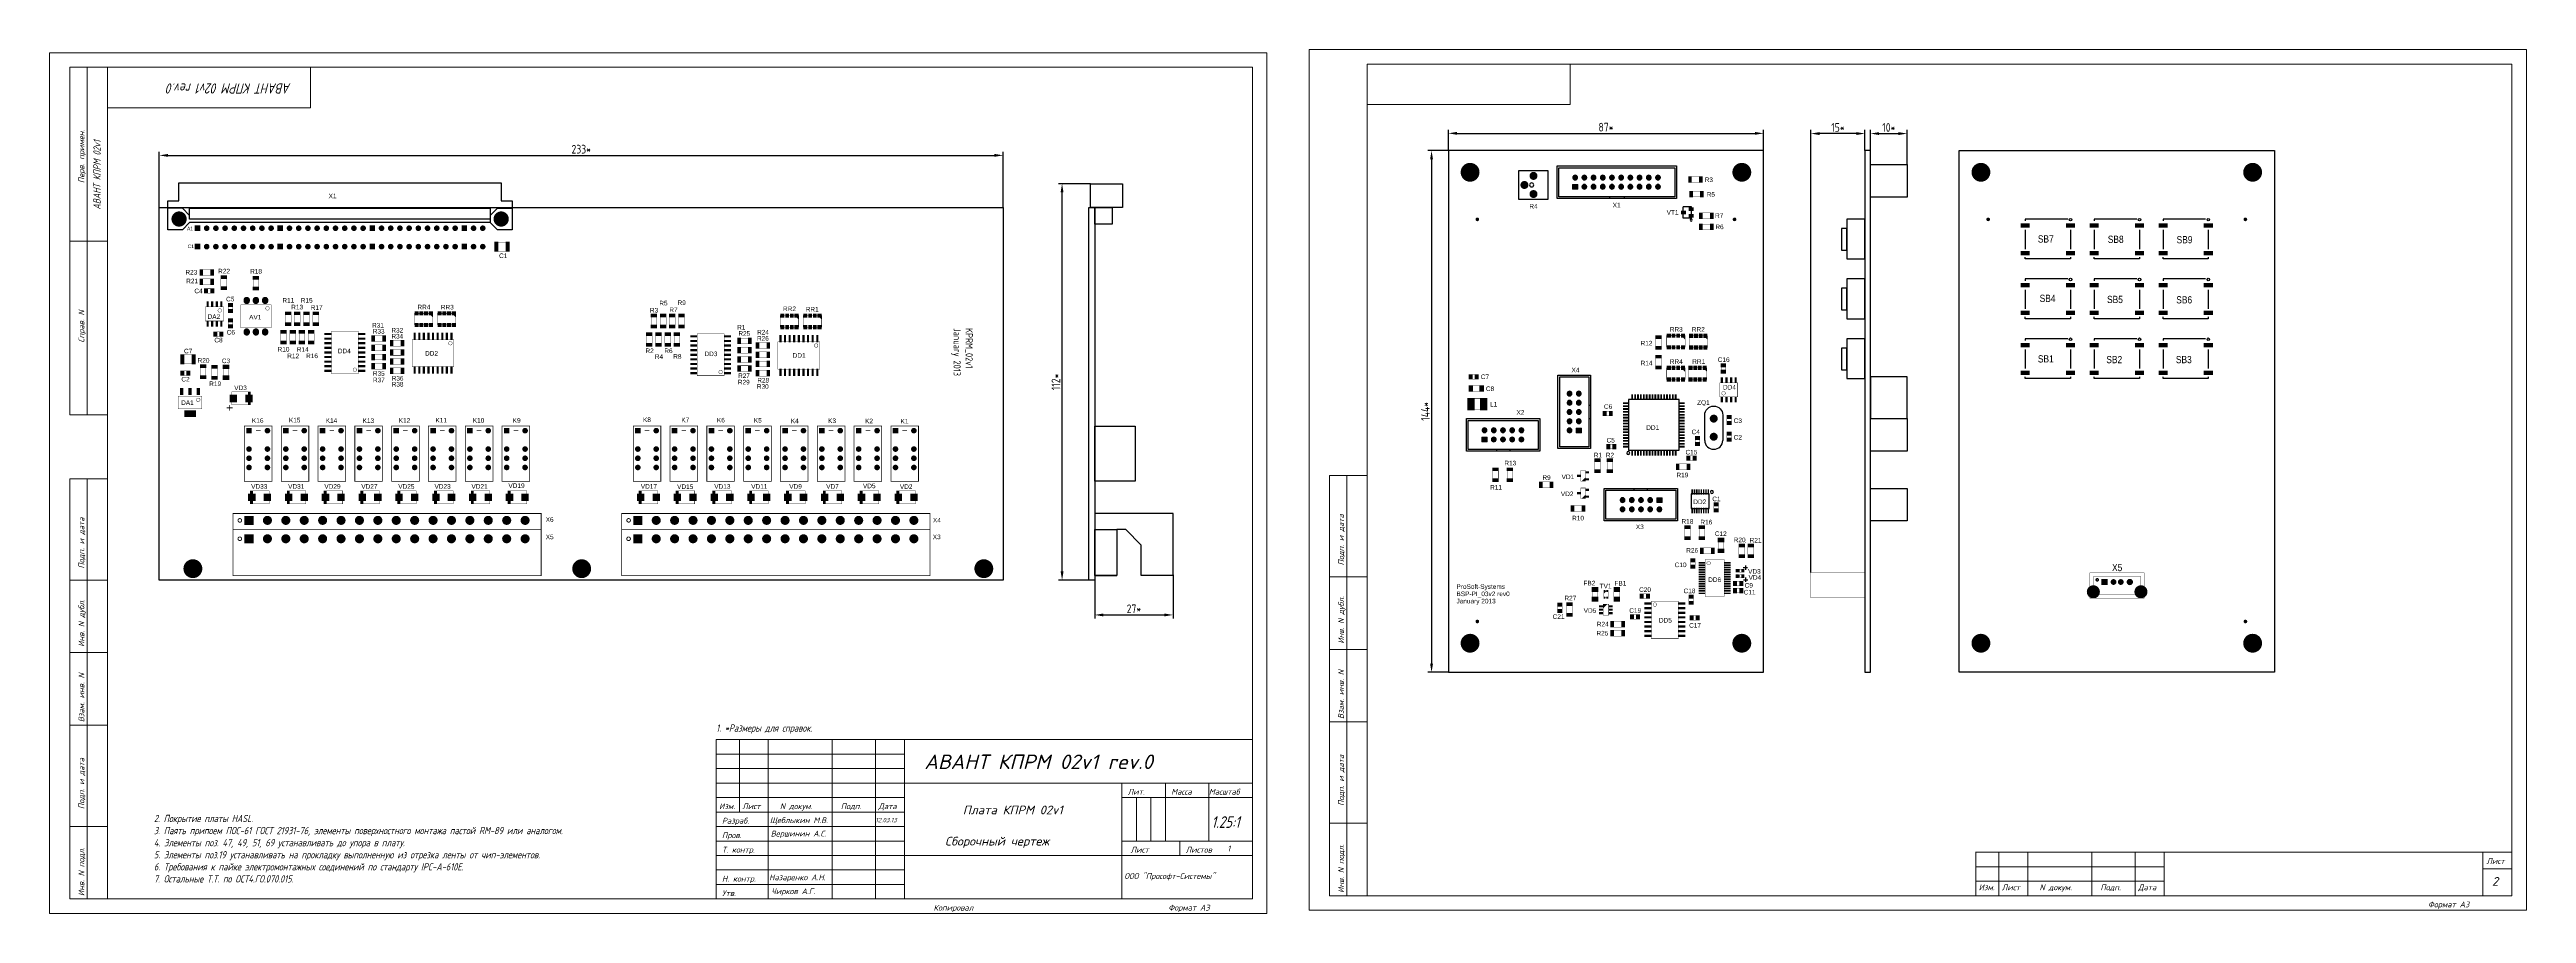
# Model space of a CAD drawing. Extents: x 25 to 880, y 8 to 306.
import ezdxf
from ezdxf.enums import TextEntityAlignment as Align

# ---------------------------------------------------------------- set-up
doc = ezdxf.new("R2010")
doc.units = 0
doc.header["$MEASUREMENT"] = 0
for name, color, linetype in [('BOARD', 7, 'Continuous'), ('BOTTOM', 7, 'Continuous'), ('BOTTOM_PIN', 7, 'Continuous'), ('TOP', 7, 'Continuous'), ('TOP_PIN', 7, 'Continuous')]:
    doc.layers.add(name, color=color, linetype=linetype)
doc.layers.add('РАЗМЕРЫ', color=7, linetype='Continuous', lineweight=0)
doc.layers.add('РАМКА', color=7, linetype='Continuous', lineweight=0)
doc.styles.add('ADRF1', font='romans', dxfattribs={"oblique": 15})
doc.styles.add('ГОСТ 2.304', font='CS_Gost2304.shx')
doc.dimstyles.new('ГОСТ', dxfattribs={"dimscale": 0, "dimtxt": 3, "dimasz": 3, "dimexe": 1.25, "dimexo": 0, "dimtad": 1, "dimtoh": 1, "dimdec": 3, "dimtxsty": 'ГОСТ 2.304', "dimcen": 5, "dimadec": 3, "dimazin": 2, "dimtfac": 0.75, "dimtdec": 4, "dimtmove": 1, "dimatfit": 3, "dimfxl": 1, "dimtolj": 1, "dimarcsym": 0})

# ---------------------------------------------------------------- blocks, each defined once
blk = doc.blocks.new('РАМКА')
at = {"layer": 'РАМКА'}
for p, q in [((0, 297), (0, 0)), ((420, 297), (0, 297)), ((7, 172), (7, 292)), ((20, 292), (7, 292)), ((13, 172), (13, 292)), ((20, 292), (415, 292)), ((20, 5), (20, 292)), ((90, 278), (90, 292)), ((415, 292), (415, 5)), ((420, 0), (420, 297)), ((20, 278), (90, 278)), ((20, 232), (7, 232)), ((20, 172), (7, 172)), ((7, 5), (7, 150)), ((20, 150), (7, 150)), ((13, 5), (13, 150)), ((20, 115), (7, 115)), ((20, 90), (7, 90)), ((20, 65), (7, 65)), ((230, 60), (230, 5)), ((415, 60), (230, 60)), ((238, 60), (238, 35)), ((248, 60), (248, 5)), ((270, 60), (270, 5)), ((285, 60), (285, 5)), ((295, 60), (295, 5)), ((230, 55), (295, 55)), ((230, 50), (295, 50)), ((230, 45), (415, 45)), ((370, 45), (370, 5)), ((385, 45), (385, 25)), ((400, 45), (400, 25)), ((230, 40), (295, 40)), ((230, 35), (295, 35)), ((370, 40), (415, 40)), ((375, 40), (375, 25)), ((380, 40), (380, 25)), ((20, 30), (7, 30)), ((230, 30), (295, 30)), ((230, 25), (295, 25)), ((230, 20), (415, 20)), ((370, 25), (415, 25)), ((390, 25), (390, 20)), ((230, 15), (295, 15)), ((230, 10), (295, 10)), ((0, 0), (420, 0)), ((20, 5), (7, 5)), ((415, 5), (20, 5))]:
    blk.add_line(p, q, dxfattribs=at)
at = {"layer": 'РАМКА', "style": 'ADRF1', "oblique": 15}
for s, p in [('Перв. примен.', (12, 252)), ('Справ. N', (12, 197)), ('Подп. и дата', (12, 119)), ('Инв. N дубл.', (12, 92)), ('Взам. инв. N', (12, 66)), ('Подп. и дата', (12, 36)), ('Инв. N подл.', (12, 6))]:
    blk.add_text(s, height=2, rotation=90, dxfattribs=at).set_placement(p)
for s, p in [('Лит.', (372, 41)), ('Масса', (387, 41)), ('Масштаб', (400, 41)), ('Изм.', (231, 36)), ('Лист', (239, 36)), ('N докум.', (252, 36)), ('Подп.', (273, 36)), ('Дата', (286, 36)), ('Разраб.', (232, 31)), ('Пров.', (232, 26)), ('Т. контр.', (232, 21)), ('Лист', (373, 21)), ('Листов', (392, 21)), ('Н. контр.', (232, 11)), ('Утв.', (232, 6)), ('Копировал', (305, 1)), ('Формат A3', (386, 1))]:
    blk.add_text(s, height=2, dxfattribs=at).set_placement(p)
blk = doc.blocks.new('*D647')
at = {"layer": 'Defpoints', "color": 0}
for p in [(616.78, 277.08), (508.03, 271.14), (616.78, 271.14)]:
    blk.add_point(p, dxfattribs=at)
at = {"layer": 'РАЗМЕРЫ', "color": 0, "lineweight": -2}
for p, q in [((508.03, 271.14), (508.03, 278.33)), ((511.03, 277.08), (613.78, 277.08)), ((616.78, 271.14), (616.78, 278.33))]:
    blk.add_line(p, q, dxfattribs=at)
at = {"layer": 'РАЗМЕРЫ', "color": 0}
for points in [[(511.03, 277.58), (511.03, 276.58), (508.03, 277.08)], [(613.78, 276.58), (613.78, 277.58), (616.78, 277.08)]]:
    blk.add_solid(points, dxfattribs=at)
at = {"layer": 'РАЗМЕРЫ', "color": 0, "linetype": 'Continuous', "insert": (562.4, 279.21), "char_height": 3, "attachment_point": 5, "style": 'ГОСТ 2.304'}
blk.add_mtext('\\A1;87*', dxfattribs=at)
blk = doc.blocks.new('*D649')
at = {"layer": 'Defpoints', "color": 0}
for p in [(508.03, 271.14), (502.23, 91.14), (508.03, 91.14)]:
    blk.add_point(p, dxfattribs=at)
at = {"layer": 'РАЗМЕРЫ', "color": 0, "lineweight": -2}
for p, q in [((508.03, 271.14), (500.98, 271.14)), ((502.23, 268.14), (502.23, 94.14)), ((508.03, 91.14), (500.98, 91.14))]:
    blk.add_line(p, q, dxfattribs=at)
at = {"layer": 'РАЗМЕРЫ', "color": 0}
for points in [[(502.73, 268.14), (501.73, 268.14), (502.23, 271.14)], [(501.73, 94.14), (502.73, 94.14), (502.23, 91.14)]]:
    blk.add_solid(points, dxfattribs=at)
at = {"layer": 'РАЗМЕРЫ', "color": 0, "linetype": 'Continuous', "insert": (500.11, 181.14), "char_height": 3, "attachment_point": 5, "rotation": 90, "style": 'ГОСТ 2.304'}
blk.add_mtext('\\A1;144*', dxfattribs=at)
blk = doc.blocks.new('*D654')
at = {"layer": 'Defpoints', "color": 0}
for p in [(666.31, 277), (653.65, 271.14), (666.31, 266.36)]:
    blk.add_point(p, dxfattribs=at)
at = {"layer": 'РАЗМЕРЫ', "color": 0, "lineweight": -2}
for p, q in [((653.65, 271.14), (653.65, 278.25)), ((656.65, 277), (663.31, 277)), ((666.31, 266.36), (666.31, 278.25))]:
    blk.add_line(p, q, dxfattribs=at)
at = {"layer": 'РАЗМЕРЫ', "color": 0}
for points in [[(656.65, 277.5), (656.65, 276.5), (653.65, 277)], [(663.31, 276.5), (663.31, 277.5), (666.31, 277)]]:
    blk.add_solid(points, dxfattribs=at)
at = {"layer": 'РАЗМЕРЫ', "color": 0, "linetype": 'Continuous', "insert": (659.98, 279.12), "char_height": 3, "attachment_point": 5, "style": 'ГОСТ 2.304'}
blk.add_mtext('\\A1;10*', dxfattribs=at)
blk = doc.blocks.new('*D657')
at = {"layer": 'Defpoints', "color": 0}
for p in [(633.09, 277), (651.78, 271.14), (633.09, 125.58)]:
    blk.add_point(p, dxfattribs=at)
at = {"layer": 'РАЗМЕРЫ', "color": 0, "lineweight": -2}
for p, q in [((633.09, 125.58), (633.09, 278.25)), ((648.78, 277), (636.09, 277)), ((651.78, 271.14), (651.78, 278.25))]:
    blk.add_line(p, q, dxfattribs=at)
at = {"layer": 'РАЗМЕРЫ', "color": 0}
for points in [[(636.09, 277.5), (636.09, 276.5), (633.09, 277)], [(648.78, 276.5), (648.78, 277.5), (651.78, 277)]]:
    blk.add_solid(points, dxfattribs=at)
at = {"layer": 'РАЗМЕРЫ', "color": 0, "linetype": 'Continuous', "insert": (642.43, 279.12), "char_height": 3, "attachment_point": 5, "style": 'ГОСТ 2.304'}
blk.add_mtext('\\A1;15*', dxfattribs=at)
blk = doc.blocks.new('*D658')
at = {"layer": 'Defpoints', "color": 0}
for p in [(354.42, 269.48), (63.27, 251.48), (354.42, 251.48)]:
    blk.add_point(p, dxfattribs=at)
at = {"layer": 'РАЗМЕРЫ', "color": 0, "lineweight": -2}
for p, q in [((63.27, 251.48), (63.27, 270.73)), ((66.27, 269.48), (351.42, 269.48)), ((354.42, 251.48), (354.42, 270.73))]:
    blk.add_line(p, q, dxfattribs=at)
at = {"layer": 'РАЗМЕРЫ', "color": 0}
for points in [[(66.27, 269.98), (66.27, 268.98), (63.27, 269.48)], [(351.42, 268.98), (351.42, 269.98), (354.42, 269.48)]]:
    blk.add_solid(points, dxfattribs=at)
at = {"layer": 'РАЗМЕРЫ', "color": 0, "linetype": 'Continuous', "insert": (208.85, 271.61), "char_height": 3, "attachment_point": 5, "style": 'ГОСТ 2.304'}
blk.add_mtext('\\A1;233*', dxfattribs=at)
blk = doc.blocks.new('*D660')
at = {"layer": 'Defpoints', "color": 0}
for p in [(374.75, 259.71), (384.55, 259.71), (383.98, 122.9)]:
    blk.add_point(p, dxfattribs=at)
at = {"layer": 'РАЗМЕРЫ', "color": 0, "lineweight": -2}
for p, q in [((384.55, 259.71), (373.5, 259.71)), ((374.75, 125.9), (374.75, 256.71)), ((383.98, 122.9), (373.5, 122.9))]:
    blk.add_line(p, q, dxfattribs=at)
at = {"layer": 'РАЗМЕРЫ', "color": 0}
for points in [[(375.25, 256.71), (374.25, 256.71), (374.75, 259.71)], [(374.25, 125.9), (375.25, 125.9), (374.75, 122.9)]]:
    blk.add_solid(points, dxfattribs=at)
at = {"layer": 'РАЗМЕРЫ', "color": 0, "linetype": 'Continuous', "insert": (372.63, 191.3), "char_height": 3, "attachment_point": 5, "rotation": 90, "style": 'ГОСТ 2.304'}
blk.add_mtext('\\A1;112*', dxfattribs=at)
blk = doc.blocks.new('*D663')
at = {"layer": 'Defpoints', "color": 0}
for p in [(386.03, 122.9), (413.03, 124.76), (413.03, 110.9)]:
    blk.add_point(p, dxfattribs=at)
at = {"layer": 'РАЗМЕРЫ', "color": 0, "lineweight": -2}
for p, q in [((386.03, 122.9), (386.03, 109.65)), ((413.03, 124.76), (413.03, 109.65)), ((389.03, 110.9), (410.03, 110.9))]:
    blk.add_line(p, q, dxfattribs=at)
at = {"layer": 'РАЗМЕРЫ', "color": 0}
for points in [[(389.03, 111.4), (389.03, 110.4), (386.03, 110.9)], [(410.03, 110.4), (410.03, 111.4), (413.03, 110.9)]]:
    blk.add_solid(points, dxfattribs=at)
at = {"layer": 'РАЗМЕРЫ', "color": 0, "linetype": 'Continuous', "insert": (399.53, 113.02), "char_height": 3, "attachment_point": 5, "style": 'ГОСТ 2.304'}
blk.add_mtext('\\A1;27*', dxfattribs=at)

msp = doc.modelspace()

# ---------------------------------------------------------------- linework, layer by layer
at = {"linetype": 'Continuous', "const_width": 0.125}
for points in [[(596.0749, 256.4653, 1), (595.9499, 256.4653, 1)], [(610.6799, 135.8153, 1), (610.5549, 135.8153, 1)]]:
    msp.add_lwpolyline(points, format="xyb", close=True, dxfattribs=at)
at = {"layer": 'BOARD'}
for points in [[(508.026, 91.1429), (616.776, 91.1429), (616.776, 271.1429), (508.026, 271.1429)], [(651.776, 91.1429), (653.651, 91.1429), (653.651, 271.1429), (651.776, 271.1429)], [(793.026, 91.1429), (684.276, 91.1429), (684.276, 271.1429), (793.026, 271.1429)], [(63.2722, 251.484), (354.4197, 251.484), (354.4197, 122.8965), (63.2722, 122.8965)]]:
    msp.add_lwpolyline(points, close=True, dxfattribs=at)
at = {"layer": 'BOARD', "linetype": 'Continuous'}
for points in [[(384.5471, 259.7071), (395.5471, 259.7071), (395.5471, 251.4871), (384.5471, 251.4871)], [(386.0471, 251.4871), (392.0471, 251.4871), (392.0471, 245.7371), (386.0471, 245.7371)]]:
    msp.add_lwpolyline(points, close=True, dxfattribs=at)
at = {"layer": 'BOTTOM', "linetype": 'ByBlock', "ltscale": 100}
for points in [[(645.526, 244.2679), (643.651, 244.2679), (643.651, 236.7679), (645.526, 236.7679)], [(651.776, 247.4804), (645.526, 247.4804), (645.526, 233.7304), (651.776, 233.7304)], [(645.526, 223.6304), (643.651, 223.6304), (643.651, 216.1304), (645.526, 216.1304)], [(651.776, 226.8429), (645.526, 226.8429), (645.526, 213.0929), (651.776, 213.0929)], [(651.776, 206.2054), (645.526, 206.2054), (645.526, 192.4554), (651.776, 192.4554)], [(645.526, 202.9929), (643.651, 202.9929), (643.651, 195.4929), (645.526, 195.4929)]]:
    msp.add_lwpolyline(points, close=True, dxfattribs=at)
at = {"layer": 'BOTTOM'}
for points in [[(721.756, 247.4804), (707.0685, 247.4804), (707.0685, 246.8554)], [(707.0685, 243.7304), (707.0685, 237.1679)], [(722.6935, 243.7304), (722.6935, 237.1679)], [(745.526, 247.4804), (730.8385, 247.4804), (730.8385, 246.8554)], [(730.8385, 243.7304), (730.8385, 237.1679)], [(746.4635, 243.7304), (746.4635, 237.1679)], [(769.296, 247.4804), (754.6085, 247.4804), (754.6085, 246.8554)], [(754.6085, 243.7304), (754.6085, 237.1679)], [(770.2335, 243.7304), (770.2335, 237.1679)], [(722.6935, 234.3554), (722.6935, 233.7304), (707.0685, 233.7304), (707.0685, 234.3554)], [(746.4635, 234.3554), (746.4635, 233.7304), (730.8385, 233.7304), (730.8385, 234.3554)], [(770.2335, 234.3554), (770.2335, 233.7304), (754.6085, 233.7304), (754.6085, 234.3554)], [(721.756, 226.8429), (707.0685, 226.8429), (707.0685, 226.2179)], [(707.0685, 223.0929), (707.0685, 216.5304)], [(722.6935, 223.0929), (722.6935, 216.5304)], [(745.526, 226.8429), (730.8385, 226.8429), (730.8385, 226.2179)], [(730.8385, 223.0929), (730.8385, 216.5304)], [(746.4635, 223.0929), (746.4635, 216.5304)], [(769.296, 226.8429), (754.6085, 226.8429), (754.6085, 226.2179)], [(754.6085, 223.0929), (754.6085, 216.5304)], [(770.2335, 223.0929), (770.2335, 216.5304)], [(722.6935, 213.7179), (722.6935, 213.0929), (707.0685, 213.0929), (707.0685, 213.7179)], [(746.4635, 213.7179), (746.4635, 213.0929), (730.8385, 213.0929), (730.8385, 213.7179)], [(770.2335, 213.7179), (770.2335, 213.0929), (754.6085, 213.0929), (754.6085, 213.7179)], [(721.756, 206.2054), (707.0685, 206.2054), (707.0685, 205.5804)], [(745.526, 206.2054), (730.8385, 206.2054), (730.8385, 205.5804)], [(769.296, 206.2054), (754.6085, 206.2054), (754.6085, 205.5804)], [(707.0685, 202.4554), (707.0685, 195.8929)], [(722.6935, 202.4554), (722.6935, 195.8929)], [(730.8385, 202.4554), (730.8385, 195.8929)], [(746.4635, 202.4554), (746.4635, 195.8929)], [(754.6085, 202.4554), (754.6085, 195.8929)], [(770.2335, 202.4554), (770.2335, 195.8929)], [(722.6935, 193.0804), (722.6935, 192.4554), (707.0685, 192.4554), (707.0685, 193.0804)], [(746.4635, 193.0804), (746.4635, 192.4554), (730.8385, 192.4554), (730.8385, 193.0804)], [(770.2335, 193.0804), (770.2335, 192.4554), (754.6085, 192.4554), (754.6085, 193.0804)]]:
    msp.add_lwpolyline(points, dxfattribs=at)
for points in [[(722.2423, 247.2929, -1), (723.1448, 247.2929, -1)], [(746.0123, 247.2929, -1), (746.9148, 247.2929, -1)], [(769.7823, 247.2929, -1), (770.6848, 247.2929, -1)], [(722.2423, 226.6554, -1), (723.1448, 226.6554, -1)], [(746.0123, 226.6554, -1), (746.9148, 226.6554, -1)], [(769.7823, 226.6554, -1), (770.6848, 226.6554, -1)], [(722.2423, 206.0179, -1), (723.1448, 206.0179, -1)], [(746.0123, 206.0179, -1), (746.9148, 206.0179, -1)], [(769.7823, 206.0179, -1), (770.6848, 206.0179, -1)]]:
    msp.add_lwpolyline(points, format="xyb", close=True, dxfattribs=at)
at = {"layer": 'BOTTOM', "const_width": 0.125}
for points in [[(642.4635, 125.5804), (633.0885, 125.5804), (633.0885, 116.8304), (651.8385, 116.8304), (651.8385, 125.5804)], [(738.776, 125.3929), (729.401, 125.3929), (729.401, 116.6429), (748.151, 116.6429), (748.151, 125.3929)], [(730.651, 124.1429), (746.901, 124.1429), (746.901, 117.8929), (730.651, 117.8929)]]:
    msp.add_lwpolyline(points, close=True, dxfattribs=at)
at = {"layer": 'BOTTOM', "const_width": 0.5}
msp.add_lwpolyline([(731.526, 123.0179, -1), (732.276, 123.0179, -1)], format="xyb", close=True, dxfattribs=at)
at = {"layer": 'BOTTOM_PIN', "const_width": 0.125}
for points in [[(691.776, 260.4554, -1), (691.776, 266.8304, -1)], [(785.526, 260.4554, -1), (785.526, 266.8304, -1)], [(694.276, 246.8341, -1), (694.276, 247.9591, -1)], [(783.026, 246.8341, -1), (783.026, 247.9591, -1)], [(730.5635, 116.6929, -1), (730.5635, 121.0679, -1)], [(737.526, 121.3304, -1), (737.526, 123.2054, -1)], [(740.026, 121.3304, -1), (740.026, 123.2054, -1)], [(743.151, 121.2366, -1), (743.151, 123.2991, -1)], [(746.9885, 116.6929, -1), (746.9885, 121.0679, -1)], [(691.776, 97.9554, -1), (691.776, 104.3304, -1)], [(785.526, 97.9554, -1), (785.526, 104.3304, -1)], [(783.026, 108.0841, -1), (783.026, 109.2091, -1)]]:
    msp.add_lwpolyline(points, format="xyb", close=True, dxfattribs=at)
for points in [[(694.7073, 264.8929), (688.8448, 264.8929)], [(694.651, 265.0179), (688.901, 265.0179)], [(694.5885, 265.1429), (688.9635, 265.1429)], [(694.5173, 265.2679), (689.0348, 265.2679)], [(694.4398, 265.3929), (689.1123, 265.3929)], [(694.3535, 265.5179), (689.1985, 265.5179)], [(694.2573, 265.6429), (689.2948, 265.6429)], [(694.151, 265.7679), (689.401, 265.7679)], [(694.0335, 265.8929), (689.5185, 265.8929)], [(693.901, 266.0179), (689.651, 266.0179)], [(693.7523, 266.1429), (689.7998, 266.1429)], [(693.5835, 266.2679), (689.9685, 266.2679)], [(693.3873, 266.3929), (690.1648, 266.3929)], [(693.1523, 266.5179), (690.3998, 266.5179)], [(692.8523, 266.6429), (690.6998, 266.6429)], [(692.4035, 266.7679), (691.1485, 266.7679)], [(788.4573, 264.8929), (782.5948, 264.8929)], [(788.401, 265.0179), (782.651, 265.0179)], [(788.3385, 265.1429), (782.7135, 265.1429)], [(788.2673, 265.2679), (782.7848, 265.2679)], [(788.1898, 265.3929), (782.8623, 265.3929)], [(788.1035, 265.5179), (782.9485, 265.5179)], [(788.0073, 265.6429), (783.0448, 265.6429)], [(787.901, 265.7679), (783.151, 265.7679)], [(787.7835, 265.8929), (783.2685, 265.8929)], [(787.651, 266.0179), (783.401, 266.0179)], [(787.5023, 266.1429), (783.5498, 266.1429)], [(787.3335, 266.2679), (783.7185, 266.2679)], [(787.1373, 266.3929), (783.9148, 266.3929)], [(786.9023, 266.5179), (784.1498, 266.5179)], [(786.6023, 266.6429), (784.4498, 266.6429)], [(786.1535, 266.7679), (784.8985, 266.7679)], [(694.9635, 263.6429), (688.5885, 263.6429)], [(694.961, 263.7679), (688.591, 263.7679)], [(694.961, 263.5179), (688.591, 263.5179)], [(694.9535, 263.8929), (688.5985, 263.8929)], [(694.9535, 263.3929), (688.5985, 263.3929)], [(694.941, 264.0179), (688.611, 264.0179)], [(694.941, 263.2679), (688.611, 263.2679)], [(694.9235, 264.1429), (688.6285, 264.1429)], [(694.9235, 263.1429), (688.6285, 263.1429)], [(694.901, 264.2679), (688.651, 264.2679)], [(694.901, 263.0179), (688.651, 263.0179)], [(694.8735, 264.3929), (688.6785, 264.3929)], [(694.8735, 262.8929), (688.6785, 262.8929)], [(694.841, 264.5179), (688.711, 264.5179)], [(694.841, 262.7679), (688.711, 262.7679)], [(694.8023, 264.6429), (688.7498, 264.6429)], [(694.8023, 262.6429), (688.7498, 262.6429)], [(694.7573, 264.7679), (688.7948, 264.7679)], [(694.7573, 262.5179), (688.7948, 262.5179)], [(694.7073, 262.3929), (688.8448, 262.3929)], [(694.651, 262.2679), (688.901, 262.2679)], [(694.5885, 262.1429), (688.9635, 262.1429)], [(694.5173, 262.0179), (689.0348, 262.0179)], [(694.4398, 261.8929), (689.1123, 261.8929)], [(694.3535, 261.7679), (689.1985, 261.7679)], [(694.2573, 261.6429), (689.2948, 261.6429)], [(694.151, 261.5179), (689.401, 261.5179)], [(694.0335, 261.3929), (689.5185, 261.3929)], [(693.901, 261.2679), (689.651, 261.2679)], [(693.7523, 261.1429), (689.7998, 261.1429)], [(693.5835, 261.0179), (689.9685, 261.0179)], [(693.3873, 260.8929), (690.1648, 260.8929)], [(693.1523, 260.7679), (690.3998, 260.7679)], [(692.8523, 260.6429), (690.6998, 260.6429)], [(692.4035, 260.5179), (691.1485, 260.5179)], [(788.7135, 263.6429), (782.3385, 263.6429)], [(788.711, 263.7679), (782.341, 263.7679)], [(788.711, 263.5179), (782.341, 263.5179)], [(788.7035, 263.8929), (782.3485, 263.8929)], [(788.7035, 263.3929), (782.3485, 263.3929)], [(788.691, 264.0179), (782.361, 264.0179)], [(788.691, 263.2679), (782.361, 263.2679)], [(788.6735, 264.1429), (782.3785, 264.1429)], [(788.6735, 263.1429), (782.3785, 263.1429)], [(788.651, 264.2679), (782.401, 264.2679)], [(788.651, 263.0179), (782.401, 263.0179)], [(788.6235, 264.3929), (782.4285, 264.3929)], [(788.6235, 262.8929), (782.4285, 262.8929)], [(788.591, 264.5179), (782.461, 264.5179)], [(788.591, 262.7679), (782.461, 262.7679)], [(788.5523, 264.6429), (782.4998, 264.6429)], [(788.5523, 262.6429), (782.4998, 262.6429)], [(788.5073, 264.7679), (782.5448, 264.7679)], [(788.5073, 262.5179), (782.5448, 262.5179)], [(788.4573, 262.3929), (782.5948, 262.3929)], [(788.401, 262.2679), (782.651, 262.2679)], [(788.3385, 262.1429), (782.7135, 262.1429)], [(788.2673, 262.0179), (782.7848, 262.0179)], [(788.1898, 261.8929), (782.8623, 261.8929)], [(788.1035, 261.7679), (782.9485, 261.7679)], [(788.0073, 261.6429), (783.0448, 261.6429)], [(787.901, 261.5179), (783.151, 261.5179)], [(787.7835, 261.3929), (783.2685, 261.3929)], [(787.651, 261.2679), (783.401, 261.2679)], [(787.5023, 261.1429), (783.5498, 261.1429)], [(787.3335, 261.0179), (783.7185, 261.0179)], [(787.1373, 260.8929), (783.9148, 260.8929)], [(786.9023, 260.7679), (784.1498, 260.7679)], [(786.6023, 260.6429), (784.4498, 260.6429)], [(786.1535, 260.5179), (784.8985, 260.5179)], [(694.5398, 247.8929), (694.0123, 247.8929)], [(783.2898, 247.8929), (782.7623, 247.8929)], [(694.8373, 247.3929), (693.7148, 247.3929)], [(694.8248, 247.5179), (693.7273, 247.5179)], [(694.8235, 247.2679), (693.7285, 247.2679)], [(694.781, 247.6429), (693.771, 247.6429)], [(694.7773, 247.1429), (693.7748, 247.1429)], [(694.6985, 247.7679), (693.8535, 247.7679)], [(694.691, 247.0179), (693.861, 247.0179)], [(694.526, 246.8929), (694.026, 246.8929)], [(708.5685, 245.8929), (705.5685, 245.8929)], [(708.5685, 245.7679), (705.5685, 245.7679)], [(708.5685, 245.6429), (705.5685, 245.6429)], [(708.5685, 245.5179), (705.5685, 245.5179)], [(708.5685, 245.3929), (705.5685, 245.3929)], [(708.5685, 245.2679), (705.5685, 245.2679)], [(708.5685, 245.1429), (705.5685, 245.1429)], [(708.5685, 245.0179), (705.5685, 245.0179)], [(708.5685, 244.8929), (705.5685, 244.8929)], [(708.5685, 244.7679), (705.5685, 244.7679)], [(708.5685, 244.6429), (705.5685, 244.6429)], [(724.1935, 245.8929), (721.1935, 245.8929)], [(724.1935, 245.7679), (721.1935, 245.7679)], [(724.1935, 245.6429), (721.1935, 245.6429)], [(724.1935, 245.5179), (721.1935, 245.5179)], [(724.1935, 245.3929), (721.1935, 245.3929)], [(724.1935, 245.2679), (721.1935, 245.2679)], [(724.1935, 245.1429), (721.1935, 245.1429)], [(724.1935, 245.0179), (721.1935, 245.0179)], [(724.1935, 244.8929), (721.1935, 244.8929)], [(724.1935, 244.7679), (721.1935, 244.7679)], [(724.1935, 244.6429), (721.1935, 244.6429)], [(732.3385, 245.8929), (729.3385, 245.8929)], [(732.3385, 245.7679), (729.3385, 245.7679)], [(732.3385, 245.6429), (729.3385, 245.6429)], [(732.3385, 245.5179), (729.3385, 245.5179)], [(732.3385, 245.3929), (729.3385, 245.3929)], [(732.3385, 245.2679), (729.3385, 245.2679)], [(732.3385, 245.1429), (729.3385, 245.1429)], [(732.3385, 245.0179), (729.3385, 245.0179)], [(732.3385, 244.8929), (729.3385, 244.8929)], [(732.3385, 244.7679), (729.3385, 244.7679)], [(732.3385, 244.6429), (729.3385, 244.6429)], [(747.9635, 245.8929), (744.9635, 245.8929)], [(747.9635, 245.7679), (744.9635, 245.7679)], [(747.9635, 245.6429), (744.9635, 245.6429)], [(747.9635, 245.5179), (744.9635, 245.5179)], [(747.9635, 245.3929), (744.9635, 245.3929)], [(747.9635, 245.2679), (744.9635, 245.2679)], [(747.9635, 245.1429), (744.9635, 245.1429)], [(747.9635, 245.0179), (744.9635, 245.0179)], [(747.9635, 244.8929), (744.9635, 244.8929)], [(747.9635, 244.7679), (744.9635, 244.7679)], [(747.9635, 244.6429), (744.9635, 244.6429)], [(756.1085, 245.8929), (753.1085, 245.8929)], [(756.1085, 245.7679), (753.1085, 245.7679)], [(756.1085, 245.6429), (753.1085, 245.6429)], [(756.1085, 245.5179), (753.1085, 245.5179)], [(756.1085, 245.3929), (753.1085, 245.3929)], [(756.1085, 245.2679), (753.1085, 245.2679)], [(756.1085, 245.1429), (753.1085, 245.1429)], [(756.1085, 245.0179), (753.1085, 245.0179)], [(756.1085, 244.8929), (753.1085, 244.8929)], [(756.1085, 244.7679), (753.1085, 244.7679)], [(756.1085, 244.6429), (753.1085, 244.6429)], [(771.7335, 245.8929), (768.7335, 245.8929)], [(771.7335, 245.7679), (768.7335, 245.7679)], [(771.7335, 245.6429), (768.7335, 245.6429)], [(771.7335, 245.5179), (768.7335, 245.5179)], [(771.7335, 245.3929), (768.7335, 245.3929)], [(771.7335, 245.2679), (768.7335, 245.2679)], [(771.7335, 245.1429), (768.7335, 245.1429)], [(771.7335, 245.0179), (768.7335, 245.0179)], [(771.7335, 244.8929), (768.7335, 244.8929)], [(771.7335, 244.7679), (768.7335, 244.7679)], [(771.7335, 244.6429), (768.7335, 244.6429)], [(783.5873, 247.3929), (782.4648, 247.3929)], [(783.5748, 247.5179), (782.4773, 247.5179)], [(783.5735, 247.2679), (782.4785, 247.2679)], [(783.531, 247.6429), (782.521, 247.6429)], [(783.5273, 247.1429), (782.5248, 247.1429)], [(783.4485, 247.7679), (782.6035, 247.7679)], [(783.441, 247.0179), (782.611, 247.0179)], [(783.276, 246.8929), (782.776, 246.8929)], [(708.5685, 236.3929), (705.5685, 236.3929)], [(708.5685, 236.2679), (705.5685, 236.2679)], [(708.5685, 236.1429), (705.5685, 236.1429)], [(708.5685, 236.0179), (705.5685, 236.0179)], [(708.5685, 235.8929), (705.5685, 235.8929)], [(708.5685, 235.7679), (705.5685, 235.7679)], [(708.5685, 235.6429), (705.5685, 235.6429)], [(708.5685, 235.5179), (705.5685, 235.5179)], [(708.5685, 235.3929), (705.5685, 235.3929)], [(708.5685, 235.2679), (705.5685, 235.2679)], [(708.5685, 235.1429), (705.5685, 235.1429)], [(724.1935, 236.3929), (721.1935, 236.3929)], [(724.1935, 236.2679), (721.1935, 236.2679)], [(724.1935, 236.1429), (721.1935, 236.1429)], [(724.1935, 236.0179), (721.1935, 236.0179)], [(724.1935, 235.8929), (721.1935, 235.8929)], [(724.1935, 235.7679), (721.1935, 235.7679)], [(724.1935, 235.6429), (721.1935, 235.6429)], [(724.1935, 235.5179), (721.1935, 235.5179)], [(724.1935, 235.3929), (721.1935, 235.3929)], [(724.1935, 235.2679), (721.1935, 235.2679)], [(724.1935, 235.1429), (721.1935, 235.1429)], [(732.3385, 236.3929), (729.3385, 236.3929)], [(732.3385, 236.2679), (729.3385, 236.2679)], [(732.3385, 236.1429), (729.3385, 236.1429)], [(732.3385, 236.0179), (729.3385, 236.0179)], [(732.3385, 235.8929), (729.3385, 235.8929)], [(732.3385, 235.7679), (729.3385, 235.7679)], [(732.3385, 235.6429), (729.3385, 235.6429)], [(732.3385, 235.5179), (729.3385, 235.5179)], [(732.3385, 235.3929), (729.3385, 235.3929)], [(732.3385, 235.2679), (729.3385, 235.2679)], [(732.3385, 235.1429), (729.3385, 235.1429)], [(747.9635, 236.3929), (744.9635, 236.3929)], [(747.9635, 236.2679), (744.9635, 236.2679)], [(747.9635, 236.1429), (744.9635, 236.1429)], [(747.9635, 236.0179), (744.9635, 236.0179)], [(747.9635, 235.8929), (744.9635, 235.8929)], [(747.9635, 235.7679), (744.9635, 235.7679)], [(747.9635, 235.6429), (744.9635, 235.6429)], [(747.9635, 235.5179), (744.9635, 235.5179)], [(747.9635, 235.3929), (744.9635, 235.3929)], [(747.9635, 235.2679), (744.9635, 235.2679)], [(747.9635, 235.1429), (744.9635, 235.1429)], [(756.1085, 236.3929), (753.1085, 236.3929)], [(756.1085, 236.2679), (753.1085, 236.2679)], [(756.1085, 236.1429), (753.1085, 236.1429)], [(756.1085, 236.0179), (753.1085, 236.0179)], [(756.1085, 235.8929), (753.1085, 235.8929)], [(756.1085, 235.7679), (753.1085, 235.7679)], [(756.1085, 235.6429), (753.1085, 235.6429)], [(756.1085, 235.5179), (753.1085, 235.5179)], [(756.1085, 235.3929), (753.1085, 235.3929)], [(756.1085, 235.2679), (753.1085, 235.2679)], [(756.1085, 235.1429), (753.1085, 235.1429)], [(771.7335, 236.3929), (768.7335, 236.3929)], [(771.7335, 236.2679), (768.7335, 236.2679)], [(771.7335, 236.1429), (768.7335, 236.1429)], [(771.7335, 236.0179), (768.7335, 236.0179)], [(771.7335, 235.8929), (768.7335, 235.8929)], [(771.7335, 235.7679), (768.7335, 235.7679)], [(771.7335, 235.6429), (768.7335, 235.6429)], [(771.7335, 235.5179), (768.7335, 235.5179)], [(771.7335, 235.3929), (768.7335, 235.3929)], [(771.7335, 235.2679), (768.7335, 235.2679)], [(771.7335, 235.1429), (768.7335, 235.1429)], [(708.5685, 225.2679), (705.5685, 225.2679)], [(708.5685, 225.1429), (705.5685, 225.1429)], [(708.5685, 225.0179), (705.5685, 225.0179)], [(708.5685, 224.8929), (705.5685, 224.8929)], [(708.5685, 224.7679), (705.5685, 224.7679)], [(708.5685, 224.6429), (705.5685, 224.6429)], [(708.5685, 224.5179), (705.5685, 224.5179)], [(708.5685, 224.3929), (705.5685, 224.3929)], [(708.5685, 224.2679), (705.5685, 224.2679)], [(708.5685, 224.1429), (705.5685, 224.1429)], [(708.5685, 224.0179), (705.5685, 224.0179)], [(724.1935, 225.2679), (721.1935, 225.2679)], [(724.1935, 225.1429), (721.1935, 225.1429)], [(724.1935, 225.0179), (721.1935, 225.0179)], [(724.1935, 224.8929), (721.1935, 224.8929)], [(724.1935, 224.7679), (721.1935, 224.7679)], [(724.1935, 224.6429), (721.1935, 224.6429)], [(724.1935, 224.5179), (721.1935, 224.5179)], [(724.1935, 224.3929), (721.1935, 224.3929)], [(724.1935, 224.2679), (721.1935, 224.2679)], [(724.1935, 224.1429), (721.1935, 224.1429)], [(724.1935, 224.0179), (721.1935, 224.0179)], [(732.3385, 225.2679), (729.3385, 225.2679)], [(732.3385, 225.1429), (729.3385, 225.1429)], [(732.3385, 225.0179), (729.3385, 225.0179)], [(732.3385, 224.8929), (729.3385, 224.8929)], [(732.3385, 224.7679), (729.3385, 224.7679)], [(732.3385, 224.6429), (729.3385, 224.6429)], [(732.3385, 224.5179), (729.3385, 224.5179)], [(732.3385, 224.3929), (729.3385, 224.3929)], [(732.3385, 224.2679), (729.3385, 224.2679)], [(732.3385, 224.1429), (729.3385, 224.1429)], [(732.3385, 224.0179), (729.3385, 224.0179)], [(747.9635, 225.2679), (744.9635, 225.2679)], [(747.9635, 225.1429), (744.9635, 225.1429)], [(747.9635, 225.0179), (744.9635, 225.0179)], [(747.9635, 224.8929), (744.9635, 224.8929)], [(747.9635, 224.7679), (744.9635, 224.7679)], [(747.9635, 224.6429), (744.9635, 224.6429)], [(747.9635, 224.5179), (744.9635, 224.5179)], [(747.9635, 224.3929), (744.9635, 224.3929)], [(747.9635, 224.2679), (744.9635, 224.2679)], [(747.9635, 224.1429), (744.9635, 224.1429)], [(747.9635, 224.0179), (744.9635, 224.0179)], [(756.1085, 225.2679), (753.1085, 225.2679)], [(756.1085, 225.1429), (753.1085, 225.1429)], [(756.1085, 225.0179), (753.1085, 225.0179)], [(756.1085, 224.8929), (753.1085, 224.8929)], [(756.1085, 224.7679), (753.1085, 224.7679)], [(756.1085, 224.6429), (753.1085, 224.6429)], [(756.1085, 224.5179), (753.1085, 224.5179)], [(756.1085, 224.3929), (753.1085, 224.3929)], [(756.1085, 224.2679), (753.1085, 224.2679)], [(756.1085, 224.1429), (753.1085, 224.1429)], [(756.1085, 224.0179), (753.1085, 224.0179)], [(771.7335, 225.2679), (768.7335, 225.2679)], [(771.7335, 225.1429), (768.7335, 225.1429)], [(771.7335, 225.0179), (768.7335, 225.0179)], [(771.7335, 224.8929), (768.7335, 224.8929)], [(771.7335, 224.7679), (768.7335, 224.7679)], [(771.7335, 224.6429), (768.7335, 224.6429)], [(771.7335, 224.5179), (768.7335, 224.5179)], [(771.7335, 224.3929), (768.7335, 224.3929)], [(771.7335, 224.2679), (768.7335, 224.2679)], [(771.7335, 224.1429), (768.7335, 224.1429)], [(771.7335, 224.0179), (768.7335, 224.0179)], [(708.5685, 215.7679), (705.5685, 215.7679)], [(708.5685, 215.6429), (705.5685, 215.6429)], [(708.5685, 215.5179), (705.5685, 215.5179)], [(708.5685, 215.3929), (705.5685, 215.3929)], [(708.5685, 215.2679), (705.5685, 215.2679)], [(708.5685, 215.1429), (705.5685, 215.1429)], [(708.5685, 215.0179), (705.5685, 215.0179)], [(708.5685, 214.8929), (705.5685, 214.8929)], [(708.5685, 214.7679), (705.5685, 214.7679)], [(708.5685, 214.6429), (705.5685, 214.6429)], [(708.5685, 214.5179), (705.5685, 214.5179)], [(724.1935, 215.7679), (721.1935, 215.7679)], [(724.1935, 215.6429), (721.1935, 215.6429)], [(724.1935, 215.5179), (721.1935, 215.5179)], [(724.1935, 215.3929), (721.1935, 215.3929)], [(724.1935, 215.2679), (721.1935, 215.2679)], [(724.1935, 215.1429), (721.1935, 215.1429)], [(724.1935, 215.0179), (721.1935, 215.0179)], [(724.1935, 214.8929), (721.1935, 214.8929)], [(724.1935, 214.7679), (721.1935, 214.7679)], [(724.1935, 214.6429), (721.1935, 214.6429)], [(724.1935, 214.5179), (721.1935, 214.5179)], [(732.3385, 215.7679), (729.3385, 215.7679)], [(732.3385, 215.6429), (729.3385, 215.6429)], [(732.3385, 215.5179), (729.3385, 215.5179)], [(732.3385, 215.3929), (729.3385, 215.3929)], [(732.3385, 215.2679), (729.3385, 215.2679)], [(732.3385, 215.1429), (729.3385, 215.1429)], [(732.3385, 215.0179), (729.3385, 215.0179)], [(732.3385, 214.8929), (729.3385, 214.8929)], [(732.3385, 214.7679), (729.3385, 214.7679)], [(732.3385, 214.6429), (729.3385, 214.6429)], [(732.3385, 214.5179), (729.3385, 214.5179)], [(747.9635, 215.7679), (744.9635, 215.7679)], [(747.9635, 215.6429), (744.9635, 215.6429)], [(747.9635, 215.5179), (744.9635, 215.5179)], [(747.9635, 215.3929), (744.9635, 215.3929)], [(747.9635, 215.2679), (744.9635, 215.2679)], [(747.9635, 215.1429), (744.9635, 215.1429)], [(747.9635, 215.0179), (744.9635, 215.0179)], [(747.9635, 214.8929), (744.9635, 214.8929)], [(747.9635, 214.7679), (744.9635, 214.7679)], [(747.9635, 214.6429), (744.9635, 214.6429)], [(747.9635, 214.5179), (744.9635, 214.5179)], [(756.1085, 215.7679), (753.1085, 215.7679)], [(756.1085, 215.6429), (753.1085, 215.6429)], [(756.1085, 215.5179), (753.1085, 215.5179)], [(756.1085, 215.3929), (753.1085, 215.3929)], [(756.1085, 215.2679), (753.1085, 215.2679)], [(756.1085, 215.1429), (753.1085, 215.1429)], [(756.1085, 215.0179), (753.1085, 215.0179)], [(756.1085, 214.8929), (753.1085, 214.8929)], [(756.1085, 214.7679), (753.1085, 214.7679)], [(756.1085, 214.6429), (753.1085, 214.6429)], [(756.1085, 214.5179), (753.1085, 214.5179)], [(771.7335, 215.7679), (768.7335, 215.7679)], [(771.7335, 215.6429), (768.7335, 215.6429)], [(771.7335, 215.5179), (768.7335, 215.5179)], [(771.7335, 215.3929), (768.7335, 215.3929)], [(771.7335, 215.2679), (768.7335, 215.2679)], [(771.7335, 215.1429), (768.7335, 215.1429)], [(771.7335, 215.0179), (768.7335, 215.0179)], [(771.7335, 214.8929), (768.7335, 214.8929)], [(771.7335, 214.7679), (768.7335, 214.7679)], [(771.7335, 214.6429), (768.7335, 214.6429)], [(771.7335, 214.5179), (768.7335, 214.5179)], [(708.5685, 204.6429), (705.5685, 204.6429)], [(708.5685, 204.5179), (705.5685, 204.5179)], [(708.5685, 204.3929), (705.5685, 204.3929)], [(708.5685, 204.2679), (705.5685, 204.2679)], [(708.5685, 204.1429), (705.5685, 204.1429)], [(708.5685, 204.0179), (705.5685, 204.0179)], [(708.5685, 203.8929), (705.5685, 203.8929)], [(708.5685, 203.7679), (705.5685, 203.7679)], [(708.5685, 203.6429), (705.5685, 203.6429)], [(708.5685, 203.5179), (705.5685, 203.5179)], [(708.5685, 203.3929), (705.5685, 203.3929)], [(724.1935, 204.6429), (721.1935, 204.6429)], [(724.1935, 204.5179), (721.1935, 204.5179)], [(724.1935, 204.3929), (721.1935, 204.3929)], [(724.1935, 204.2679), (721.1935, 204.2679)], [(724.1935, 204.1429), (721.1935, 204.1429)], [(724.1935, 204.0179), (721.1935, 204.0179)], [(724.1935, 203.8929), (721.1935, 203.8929)], [(724.1935, 203.7679), (721.1935, 203.7679)], [(724.1935, 203.6429), (721.1935, 203.6429)], [(724.1935, 203.5179), (721.1935, 203.5179)], [(724.1935, 203.3929), (721.1935, 203.3929)], [(732.3385, 204.6429), (729.3385, 204.6429)], [(732.3385, 204.5179), (729.3385, 204.5179)], [(732.3385, 204.3929), (729.3385, 204.3929)], [(732.3385, 204.2679), (729.3385, 204.2679)], [(732.3385, 204.1429), (729.3385, 204.1429)], [(732.3385, 204.0179), (729.3385, 204.0179)], [(732.3385, 203.8929), (729.3385, 203.8929)], [(732.3385, 203.7679), (729.3385, 203.7679)], [(732.3385, 203.6429), (729.3385, 203.6429)], [(732.3385, 203.5179), (729.3385, 203.5179)], [(732.3385, 203.3929), (729.3385, 203.3929)], [(747.9635, 204.6429), (744.9635, 204.6429)], [(747.9635, 204.5179), (744.9635, 204.5179)], [(747.9635, 204.3929), (744.9635, 204.3929)], [(747.9635, 204.2679), (744.9635, 204.2679)], [(747.9635, 204.1429), (744.9635, 204.1429)], [(747.9635, 204.0179), (744.9635, 204.0179)], [(747.9635, 203.8929), (744.9635, 203.8929)], [(747.9635, 203.7679), (744.9635, 203.7679)], [(747.9635, 203.6429), (744.9635, 203.6429)], [(747.9635, 203.5179), (744.9635, 203.5179)], [(747.9635, 203.3929), (744.9635, 203.3929)], [(756.1085, 204.6429), (753.1085, 204.6429)], [(756.1085, 204.5179), (753.1085, 204.5179)], [(756.1085, 204.3929), (753.1085, 204.3929)], [(756.1085, 204.2679), (753.1085, 204.2679)], [(756.1085, 204.1429), (753.1085, 204.1429)], [(756.1085, 204.0179), (753.1085, 204.0179)], [(756.1085, 203.8929), (753.1085, 203.8929)], [(756.1085, 203.7679), (753.1085, 203.7679)], [(756.1085, 203.6429), (753.1085, 203.6429)], [(756.1085, 203.5179), (753.1085, 203.5179)], [(756.1085, 203.3929), (753.1085, 203.3929)], [(771.7335, 204.6429), (768.7335, 204.6429)], [(771.7335, 204.5179), (768.7335, 204.5179)], [(771.7335, 204.3929), (768.7335, 204.3929)], [(771.7335, 204.2679), (768.7335, 204.2679)], [(771.7335, 204.1429), (768.7335, 204.1429)], [(771.7335, 204.0179), (768.7335, 204.0179)], [(771.7335, 203.8929), (768.7335, 203.8929)], [(771.7335, 203.7679), (768.7335, 203.7679)], [(771.7335, 203.6429), (768.7335, 203.6429)], [(771.7335, 203.5179), (768.7335, 203.5179)], [(771.7335, 203.3929), (768.7335, 203.3929)], [(708.5685, 195.1429), (705.5685, 195.1429)], [(708.5685, 195.0179), (705.5685, 195.0179)], [(708.5685, 194.8929), (705.5685, 194.8929)], [(708.5685, 194.7679), (705.5685, 194.7679)], [(708.5685, 194.6429), (705.5685, 194.6429)], [(708.5685, 194.5179), (705.5685, 194.5179)], [(708.5685, 194.3929), (705.5685, 194.3929)], [(708.5685, 194.2679), (705.5685, 194.2679)], [(708.5685, 194.1429), (705.5685, 194.1429)], [(708.5685, 194.0179), (705.5685, 194.0179)], [(708.5685, 193.8929), (705.5685, 193.8929)], [(724.1935, 195.1429), (721.1935, 195.1429)], [(724.1935, 195.0179), (721.1935, 195.0179)], [(724.1935, 194.8929), (721.1935, 194.8929)], [(724.1935, 194.7679), (721.1935, 194.7679)], [(724.1935, 194.6429), (721.1935, 194.6429)], [(724.1935, 194.5179), (721.1935, 194.5179)], [(724.1935, 194.3929), (721.1935, 194.3929)], [(724.1935, 194.2679), (721.1935, 194.2679)], [(724.1935, 194.1429), (721.1935, 194.1429)], [(724.1935, 194.0179), (721.1935, 194.0179)], [(724.1935, 193.8929), (721.1935, 193.8929)], [(732.3385, 195.1429), (729.3385, 195.1429)], [(732.3385, 195.0179), (729.3385, 195.0179)], [(732.3385, 194.8929), (729.3385, 194.8929)], [(732.3385, 194.7679), (729.3385, 194.7679)], [(732.3385, 194.6429), (729.3385, 194.6429)], [(732.3385, 194.5179), (729.3385, 194.5179)], [(732.3385, 194.3929), (729.3385, 194.3929)], [(732.3385, 194.2679), (729.3385, 194.2679)], [(732.3385, 194.1429), (729.3385, 194.1429)], [(732.3385, 194.0179), (729.3385, 194.0179)], [(732.3385, 193.8929), (729.3385, 193.8929)], [(747.9635, 195.1429), (744.9635, 195.1429)], [(747.9635, 195.0179), (744.9635, 195.0179)], [(747.9635, 194.8929), (744.9635, 194.8929)], [(747.9635, 194.7679), (744.9635, 194.7679)], [(747.9635, 194.6429), (744.9635, 194.6429)], [(747.9635, 194.5179), (744.9635, 194.5179)], [(747.9635, 194.3929), (744.9635, 194.3929)], [(747.9635, 194.2679), (744.9635, 194.2679)], [(747.9635, 194.1429), (744.9635, 194.1429)], [(747.9635, 194.0179), (744.9635, 194.0179)], [(747.9635, 193.8929), (744.9635, 193.8929)], [(756.1085, 195.1429), (753.1085, 195.1429)], [(756.1085, 195.0179), (753.1085, 195.0179)], [(756.1085, 194.8929), (753.1085, 194.8929)], [(756.1085, 194.7679), (753.1085, 194.7679)], [(756.1085, 194.6429), (753.1085, 194.6429)], [(756.1085, 194.5179), (753.1085, 194.5179)], [(756.1085, 194.3929), (753.1085, 194.3929)], [(756.1085, 194.2679), (753.1085, 194.2679)], [(756.1085, 194.1429), (753.1085, 194.1429)], [(756.1085, 194.0179), (753.1085, 194.0179)], [(756.1085, 193.8929), (753.1085, 193.8929)], [(771.7335, 195.1429), (768.7335, 195.1429)], [(771.7335, 195.0179), (768.7335, 195.0179)], [(771.7335, 194.8929), (768.7335, 194.8929)], [(771.7335, 194.7679), (768.7335, 194.7679)], [(771.7335, 194.6429), (768.7335, 194.6429)], [(771.7335, 194.5179), (768.7335, 194.5179)], [(771.7335, 194.3929), (768.7335, 194.3929)], [(771.7335, 194.2679), (768.7335, 194.2679)], [(771.7335, 194.1429), (768.7335, 194.1429)], [(771.7335, 194.0179), (768.7335, 194.0179)], [(771.7335, 193.8929), (768.7335, 193.8929)], [(732.6135, 119.6429), (728.5135, 119.6429)], [(732.5623, 119.7679), (728.5648, 119.7679)], [(732.5023, 119.8929), (728.6248, 119.8929)], [(732.431, 120.0179), (728.696, 120.0179)], [(732.3498, 120.1429), (728.7773, 120.1429)], [(732.2535, 120.2679), (728.8735, 120.2679)], [(732.1435, 120.3929), (728.9835, 120.3929)], [(732.0135, 120.5179), (729.1135, 120.5179)], [(731.8585, 120.6429), (729.2685, 120.6429)], [(731.6685, 120.7679), (729.4585, 120.7679)], [(731.4198, 120.8929), (729.7073, 120.8929)], [(731.0285, 121.0179), (730.0985, 121.0179)], [(735.401, 123.2679), (733.401, 123.2679)], [(735.401, 123.1429), (733.401, 123.1429)], [(735.401, 123.0179), (733.401, 123.0179)], [(735.401, 122.8929), (733.401, 122.8929)], [(735.401, 122.7679), (733.401, 122.7679)], [(735.401, 122.6429), (733.401, 122.6429)], [(735.401, 122.5179), (733.401, 122.5179)], [(735.401, 122.3929), (733.401, 122.3929)], [(735.401, 122.2679), (733.401, 122.2679)], [(735.401, 122.1429), (733.401, 122.1429)], [(735.401, 122.0179), (733.401, 122.0179)], [(735.401, 121.8929), (733.401, 121.8929)], [(735.401, 121.7679), (733.401, 121.7679)], [(735.401, 121.6429), (733.401, 121.6429)], [(735.401, 121.5179), (733.401, 121.5179)], [(735.401, 121.3929), (733.401, 121.3929)], [(735.401, 121.2679), (733.401, 121.2679)], [(738.4635, 122.2679), (736.5885, 122.2679)], [(738.4548, 122.3929), (736.5973, 122.3929)], [(738.4548, 122.1429), (736.5973, 122.1429)], [(738.4285, 122.5179), (736.6235, 122.5179)], [(738.4285, 122.0179), (736.6235, 122.0179)], [(738.3848, 122.6429), (736.6673, 122.6429)], [(738.3848, 121.8929), (736.6673, 121.8929)], [(738.3185, 122.7679), (736.7335, 122.7679)], [(738.3185, 121.7679), (736.7335, 121.7679)], [(738.2248, 122.8929), (736.8273, 122.8929)], [(738.2248, 121.6429), (736.8273, 121.6429)], [(738.0885, 123.0179), (736.9635, 123.0179)], [(738.0885, 121.5179), (736.9635, 121.5179)], [(737.8623, 123.1429), (737.1898, 123.1429)], [(737.8623, 121.3929), (737.1898, 121.3929)], [(740.9635, 122.2679), (739.0885, 122.2679)], [(740.9548, 122.3929), (739.0973, 122.3929)], [(740.9548, 122.1429), (739.0973, 122.1429)], [(740.9285, 122.5179), (739.1235, 122.5179)], [(740.9285, 122.0179), (739.1235, 122.0179)], [(740.8848, 122.6429), (739.1673, 122.6429)], [(740.8848, 121.8929), (739.1673, 121.8929)], [(740.8185, 122.7679), (739.2335, 122.7679)], [(740.8185, 121.7679), (739.2335, 121.7679)], [(740.7248, 122.8929), (739.3273, 122.8929)], [(740.7248, 121.6429), (739.3273, 121.6429)], [(740.5885, 123.0179), (739.4635, 123.0179)], [(740.5885, 121.5179), (739.4635, 121.5179)], [(740.3623, 123.1429), (739.6898, 123.1429)], [(740.3623, 121.3929), (739.6898, 121.3929)], [(744.1823, 122.2679), (742.1198, 122.2679)], [(744.1735, 122.3929), (742.1285, 122.3929)], [(744.1735, 122.1429), (742.1285, 122.1429)], [(744.151, 122.5179), (742.151, 122.5179)], [(744.151, 122.0179), (742.151, 122.0179)], [(744.111, 122.6429), (742.191, 122.6429)], [(744.111, 121.8929), (742.191, 121.8929)], [(744.0523, 122.7679), (742.2498, 122.7679)], [(744.0523, 121.7679), (742.2498, 121.7679)], [(743.971, 122.8929), (742.331, 122.8929)], [(743.971, 121.6429), (742.331, 121.6429)], [(743.8585, 123.0179), (742.4435, 123.0179)], [(743.8585, 121.5179), (742.4435, 121.5179)], [(743.696, 123.1429), (742.606, 123.1429)], [(743.696, 121.3929), (742.606, 121.3929)], [(743.4023, 123.2679), (742.8998, 123.2679)], [(743.4023, 121.2679), (742.8998, 121.2679)], [(749.0385, 119.6429), (744.9385, 119.6429)], [(748.9873, 119.7679), (744.9898, 119.7679)], [(748.9273, 119.8929), (745.0498, 119.8929)], [(748.856, 120.0179), (745.121, 120.0179)], [(748.7748, 120.1429), (745.2023, 120.1429)], [(748.6785, 120.2679), (745.2985, 120.2679)], [(748.5685, 120.3929), (745.4085, 120.3929)], [(748.4385, 120.5179), (745.5385, 120.5179)], [(748.2835, 120.6429), (745.6935, 120.6429)], [(748.0935, 120.7679), (745.8835, 120.7679)], [(747.8448, 120.8929), (746.1323, 120.8929)], [(747.4535, 121.0179), (746.5235, 121.0179)], [(732.7498, 118.8929), (728.3773, 118.8929)], [(732.7473, 118.7679), (728.3798, 118.7679)], [(732.746, 119.0179), (728.381, 119.0179)], [(732.7373, 118.6429), (728.3898, 118.6429)], [(732.7348, 119.1429), (728.3923, 119.1429)], [(732.7198, 118.5179), (728.4073, 118.5179)], [(732.716, 119.2679), (728.411, 119.2679)], [(732.6948, 118.3929), (728.4323, 118.3929)], [(732.6898, 119.3929), (728.4373, 119.3929)], [(732.6635, 118.2679), (728.4635, 118.2679)], [(732.656, 119.5179), (728.471, 119.5179)], [(732.6223, 118.1429), (728.5048, 118.1429)], [(732.5735, 118.0179), (728.5535, 118.0179)], [(732.5148, 117.8929), (728.6123, 117.8929)], [(732.446, 117.7679), (728.681, 117.7679)], [(732.3673, 117.6429), (728.7598, 117.6429)], [(732.2748, 117.5179), (728.8523, 117.5179)], [(732.1673, 117.3929), (728.9598, 117.3929)], [(732.041, 117.2679), (729.086, 117.2679)], [(731.8923, 117.1429), (729.2348, 117.1429)], [(731.7098, 117.0179), (729.4173, 117.0179)], [(731.4773, 116.8929), (729.6498, 116.8929)], [(731.131, 116.7679), (729.996, 116.7679)], [(749.1748, 118.8929), (744.8023, 118.8929)], [(749.1723, 118.7679), (744.8048, 118.7679)], [(749.171, 119.0179), (744.806, 119.0179)], [(749.1623, 118.6429), (744.8148, 118.6429)], [(749.1598, 119.1429), (744.8173, 119.1429)], [(749.1448, 118.5179), (744.8323, 118.5179)], [(749.141, 119.2679), (744.836, 119.2679)], [(749.1198, 118.3929), (744.8573, 118.3929)], [(749.1148, 119.3929), (744.8623, 119.3929)], [(749.0885, 118.2679), (744.8885, 118.2679)], [(749.081, 119.5179), (744.896, 119.5179)], [(749.0473, 118.1429), (744.9298, 118.1429)], [(748.9985, 118.0179), (744.9785, 118.0179)], [(748.9398, 117.8929), (745.0373, 117.8929)], [(748.871, 117.7679), (745.106, 117.7679)], [(748.7923, 117.6429), (745.1848, 117.6429)], [(748.6998, 117.5179), (745.2773, 117.5179)], [(748.5923, 117.3929), (745.3848, 117.3929)], [(748.466, 117.2679), (745.511, 117.2679)], [(748.3173, 117.1429), (745.6598, 117.1429)], [(748.1348, 117.0179), (745.8423, 117.0179)], [(747.9023, 116.8929), (746.0748, 116.8929)], [(747.556, 116.7679), (746.421, 116.7679)], [(694.651, 102.5179), (688.901, 102.5179)], [(694.5885, 102.6429), (688.9635, 102.6429)], [(694.5173, 102.7679), (689.0348, 102.7679)], [(694.4398, 102.8929), (689.1123, 102.8929)], [(694.3535, 103.0179), (689.1985, 103.0179)], [(694.2573, 103.1429), (689.2948, 103.1429)], [(694.151, 103.2679), (689.401, 103.2679)], [(694.0335, 103.3929), (689.5185, 103.3929)], [(693.901, 103.5179), (689.651, 103.5179)], [(693.7523, 103.6429), (689.7998, 103.6429)], [(693.5835, 103.7679), (689.9685, 103.7679)], [(693.3873, 103.8929), (690.1648, 103.8929)], [(693.1523, 104.0179), (690.3998, 104.0179)], [(692.8523, 104.1429), (690.6998, 104.1429)], [(692.4035, 104.2679), (691.1485, 104.2679)], [(783.5873, 108.6429), (782.4648, 108.6429)], [(783.5748, 108.7679), (782.4773, 108.7679)], [(783.5735, 108.5179), (782.4785, 108.5179)], [(783.531, 108.8929), (782.521, 108.8929)], [(783.5273, 108.3929), (782.5248, 108.3929)], [(783.4485, 109.0179), (782.6035, 109.0179)], [(783.441, 108.2679), (782.611, 108.2679)], [(788.401, 102.5179), (782.651, 102.5179)], [(788.3385, 102.6429), (782.7135, 102.6429)], [(783.2898, 109.1429), (782.7623, 109.1429)], [(783.276, 108.1429), (782.776, 108.1429)], [(788.2673, 102.7679), (782.7848, 102.7679)], [(788.1898, 102.8929), (782.8623, 102.8929)], [(788.1035, 103.0179), (782.9485, 103.0179)], [(788.0073, 103.1429), (783.0448, 103.1429)], [(787.901, 103.2679), (783.151, 103.2679)], [(787.7835, 103.3929), (783.2685, 103.3929)], [(787.651, 103.5179), (783.401, 103.5179)], [(787.5023, 103.6429), (783.5498, 103.6429)], [(787.3335, 103.7679), (783.7185, 103.7679)], [(787.1373, 103.8929), (783.9148, 103.8929)], [(786.9023, 104.0179), (784.1498, 104.0179)], [(786.6023, 104.1429), (784.4498, 104.1429)], [(786.1535, 104.2679), (784.8985, 104.2679)], [(694.9635, 101.1429), (688.5885, 101.1429)], [(694.961, 101.2679), (688.591, 101.2679)], [(694.961, 101.0179), (688.591, 101.0179)], [(694.9535, 101.3929), (688.5985, 101.3929)], [(694.9535, 100.8929), (688.5985, 100.8929)], [(694.941, 101.5179), (688.611, 101.5179)], [(694.941, 100.7679), (688.611, 100.7679)], [(694.9235, 101.6429), (688.6285, 101.6429)], [(694.9235, 100.6429), (688.6285, 100.6429)], [(694.901, 101.7679), (688.651, 101.7679)], [(694.901, 100.5179), (688.651, 100.5179)], [(694.8735, 101.8929), (688.6785, 101.8929)], [(694.8735, 100.3929), (688.6785, 100.3929)], [(694.841, 102.0179), (688.711, 102.0179)], [(694.841, 100.2679), (688.711, 100.2679)], [(694.8023, 102.1429), (688.7498, 102.1429)], [(694.8023, 100.1429), (688.7498, 100.1429)], [(694.7573, 102.2679), (688.7948, 102.2679)], [(694.7573, 100.0179), (688.7948, 100.0179)], [(694.7073, 102.3929), (688.8448, 102.3929)], [(694.7073, 99.8929), (688.8448, 99.8929)], [(694.651, 99.7679), (688.901, 99.7679)], [(694.5885, 99.6429), (688.9635, 99.6429)], [(694.5173, 99.5179), (689.0348, 99.5179)], [(694.4398, 99.3929), (689.1123, 99.3929)], [(694.3535, 99.2679), (689.1985, 99.2679)], [(694.2573, 99.1429), (689.2948, 99.1429)], [(694.151, 99.0179), (689.401, 99.0179)], [(694.0335, 98.8929), (689.5185, 98.8929)], [(693.901, 98.7679), (689.651, 98.7679)], [(693.7523, 98.6429), (689.7998, 98.6429)], [(693.5835, 98.5179), (689.9685, 98.5179)], [(693.3873, 98.3929), (690.1648, 98.3929)], [(693.1523, 98.2679), (690.3998, 98.2679)], [(692.8523, 98.1429), (690.6998, 98.1429)], [(692.4035, 98.0179), (691.1485, 98.0179)], [(788.7135, 101.1429), (782.3385, 101.1429)], [(788.711, 101.2679), (782.341, 101.2679)], [(788.711, 101.0179), (782.341, 101.0179)], [(788.7035, 101.3929), (782.3485, 101.3929)], [(788.7035, 100.8929), (782.3485, 100.8929)], [(788.691, 101.5179), (782.361, 101.5179)], [(788.691, 100.7679), (782.361, 100.7679)], [(788.6735, 101.6429), (782.3785, 101.6429)], [(788.6735, 100.6429), (782.3785, 100.6429)], [(788.651, 101.7679), (782.401, 101.7679)], [(788.651, 100.5179), (782.401, 100.5179)], [(788.6235, 101.8929), (782.4285, 101.8929)], [(788.6235, 100.3929), (782.4285, 100.3929)], [(788.591, 102.0179), (782.461, 102.0179)], [(788.591, 100.2679), (782.461, 100.2679)], [(788.5523, 102.1429), (782.4998, 102.1429)], [(788.5523, 100.1429), (782.4998, 100.1429)], [(788.5073, 102.2679), (782.5448, 102.2679)], [(788.5073, 100.0179), (782.5448, 100.0179)], [(788.4573, 102.3929), (782.5948, 102.3929)], [(788.4573, 99.8929), (782.5948, 99.8929)], [(788.401, 99.7679), (782.651, 99.7679)], [(788.3385, 99.6429), (782.7135, 99.6429)], [(788.2673, 99.5179), (782.7848, 99.5179)], [(788.1898, 99.3929), (782.8623, 99.3929)], [(788.1035, 99.2679), (782.9485, 99.2679)], [(788.0073, 99.1429), (783.0448, 99.1429)], [(787.901, 99.0179), (783.151, 99.0179)], [(787.7835, 98.8929), (783.2685, 98.8929)], [(787.651, 98.7679), (783.401, 98.7679)], [(787.5023, 98.6429), (783.5498, 98.6429)], [(787.3335, 98.5179), (783.7185, 98.5179)], [(787.1373, 98.3929), (783.9148, 98.3929)], [(786.9023, 98.2679), (784.1498, 98.2679)], [(786.6023, 98.1429), (784.4498, 98.1429)], [(786.1535, 98.0179), (784.8985, 98.0179)]]:
    msp.add_lwpolyline(points, dxfattribs=at)
for points in [[(708.5685, 244.6054), (708.5685, 245.9804), (705.5685, 245.9804), (705.5685, 244.6054)], [(724.1935, 244.6054), (724.1935, 245.9804), (721.1935, 245.9804), (721.1935, 244.6054)], [(732.3385, 244.6054), (732.3385, 245.9804), (729.3385, 245.9804), (729.3385, 244.6054)], [(747.9635, 244.6054), (747.9635, 245.9804), (744.9635, 245.9804), (744.9635, 244.6054)], [(756.1085, 244.6054), (756.1085, 245.9804), (753.1085, 245.9804), (753.1085, 244.6054)], [(771.7335, 244.6054), (771.7335, 245.9804), (768.7335, 245.9804), (768.7335, 244.6054)], [(708.5685, 235.0804), (708.5685, 236.4554), (705.5685, 236.4554), (705.5685, 235.0804)], [(724.1935, 235.0804), (724.1935, 236.4554), (721.1935, 236.4554), (721.1935, 235.0804)], [(732.3385, 235.0804), (732.3385, 236.4554), (729.3385, 236.4554), (729.3385, 235.0804)], [(747.9635, 235.0804), (747.9635, 236.4554), (744.9635, 236.4554), (744.9635, 235.0804)], [(756.1085, 235.0804), (756.1085, 236.4554), (753.1085, 236.4554), (753.1085, 235.0804)], [(771.7335, 235.0804), (771.7335, 236.4554), (768.7335, 236.4554), (768.7335, 235.0804)], [(708.5685, 223.9679), (708.5685, 225.3429), (705.5685, 225.3429), (705.5685, 223.9679)], [(724.1935, 223.9679), (724.1935, 225.3429), (721.1935, 225.3429), (721.1935, 223.9679)], [(732.3385, 223.9679), (732.3385, 225.3429), (729.3385, 225.3429), (729.3385, 223.9679)], [(747.9635, 223.9679), (747.9635, 225.3429), (744.9635, 225.3429), (744.9635, 223.9679)], [(756.1085, 223.9679), (756.1085, 225.3429), (753.1085, 225.3429), (753.1085, 223.9679)], [(771.7335, 223.9679), (771.7335, 225.3429), (768.7335, 225.3429), (768.7335, 223.9679)], [(708.5685, 214.4429), (708.5685, 215.8179), (705.5685, 215.8179), (705.5685, 214.4429)], [(724.1935, 214.4429), (724.1935, 215.8179), (721.1935, 215.8179), (721.1935, 214.4429)], [(732.3385, 214.4429), (732.3385, 215.8179), (729.3385, 215.8179), (729.3385, 214.4429)], [(747.9635, 214.4429), (747.9635, 215.8179), (744.9635, 215.8179), (744.9635, 214.4429)], [(756.1085, 214.4429), (756.1085, 215.8179), (753.1085, 215.8179), (753.1085, 214.4429)], [(771.7335, 214.4429), (771.7335, 215.8179), (768.7335, 215.8179), (768.7335, 214.4429)], [(708.5685, 203.3304), (708.5685, 204.7054), (705.5685, 204.7054), (705.5685, 203.3304)], [(724.1935, 203.3304), (724.1935, 204.7054), (721.1935, 204.7054), (721.1935, 203.3304)], [(732.3385, 203.3304), (732.3385, 204.7054), (729.3385, 204.7054), (729.3385, 203.3304)], [(747.9635, 203.3304), (747.9635, 204.7054), (744.9635, 204.7054), (744.9635, 203.3304)], [(756.1085, 203.3304), (756.1085, 204.7054), (753.1085, 204.7054), (753.1085, 203.3304)], [(771.7335, 203.3304), (771.7335, 204.7054), (768.7335, 204.7054), (768.7335, 203.3304)], [(708.5685, 193.8054), (708.5685, 195.1804), (705.5685, 195.1804), (705.5685, 193.8054)], [(724.1935, 193.8054), (724.1935, 195.1804), (721.1935, 195.1804), (721.1935, 193.8054)], [(732.3385, 193.8054), (732.3385, 195.1804), (729.3385, 195.1804), (729.3385, 193.8054)], [(747.9635, 193.8054), (747.9635, 195.1804), (744.9635, 195.1804), (744.9635, 193.8054)], [(756.1085, 193.8054), (756.1085, 195.1804), (753.1085, 195.1804), (753.1085, 193.8054)], [(771.7335, 193.8054), (771.7335, 195.1804), (768.7335, 195.1804), (768.7335, 193.8054)], [(735.401, 121.2679), (735.401, 123.2679), (733.401, 123.2679), (733.401, 121.2679)]]:
    msp.add_lwpolyline(points, close=True, dxfattribs=at)
at = {"layer": 'TOP'}
for points in [[(545.526, 254.5804), (545.526, 265.8304), (586.776, 265.8304), (586.776, 254.5804)], [(546.151, 255.2054), (546.151, 265.2054), (586.151, 265.2054), (586.151, 255.2054)], [(666.3073, 266.3616), (666.3073, 255.1116), (653.651, 255.1116), (653.651, 266.3616)], [(74.9735, 260.0153), (181.2235, 260.0153), (181.2235, 253.7653), (184.9735, 253.7653), (184.9735, 243.7653), (179.9735, 243.7653), (177.4735, 246.2653), (73.7235, 246.2653), (71.2235, 243.7653), (66.2235, 243.7653), (66.2235, 253.7653), (69.9735, 253.7653), (69.9735, 260.0153)], [(542.401, 264.2679), (542.401, 254.2679), (532.401, 254.2679), (532.401, 264.2679)], [(552.5698, 257.8491), (550.9823, 257.8491), (550.9823, 259.4366), (552.5698, 259.4366)], [(557.0885, 168.3304), (545.8385, 168.3304), (545.8385, 193.6429), (557.0885, 193.6429)], [(556.4635, 168.9554), (546.4635, 168.9554), (546.4635, 193.0179), (556.4635, 193.0179)], [(666.3073, 178.6429), (666.3073, 193.0179), (653.651, 193.0179), (653.651, 178.6429)], [(587.7135, 167.7054), (587.7135, 185.2054), (570.2135, 185.2054), (570.2135, 167.7054)], [(514.276, 167.3929), (514.276, 178.6429), (539.5885, 178.6429), (539.5885, 167.3929)], [(514.901, 168.0179), (514.901, 178.0179), (538.9635, 178.0179), (538.9635, 168.0179)], [(521.311, 170.6579), (519.721, 170.6579), (519.721, 172.2479), (521.311, 172.2479)], [(553.8235, 175.3654), (553.8235, 173.7754), (552.2335, 173.7754), (552.2335, 175.3654)], [(666.3073, 178.6429), (666.3073, 167.3929), (653.651, 167.3929), (653.651, 178.6429)], [(587.0885, 154.5841), (587.0885, 143.3341), (561.776, 143.3341), (561.776, 154.5841)], [(586.4635, 153.9591), (586.4635, 143.9591), (562.401, 143.9591), (562.401, 153.9591)], [(666.3073, 154.5841), (666.3073, 143.3341), (653.651, 143.3341), (653.651, 154.5841)], [(580.0535, 151.3191), (581.6435, 151.3191), (581.6435, 149.7291), (580.0535, 149.7291)], [(591.811, 152.6429), (591.811, 147.6429), (598.0598, 147.6429), (598.0598, 152.6429)]]:
    msp.add_lwpolyline(points, close=True, dxfattribs=at)
for points in [[(537.4748, 259.2679, 1), (536.0773, 259.2679, 1)], [(552.5698, 261.8179, 1), (550.9823, 261.8179, 1)], [(555.7448, 261.8179, 1), (554.1573, 261.8179, 1)], [(555.7448, 258.6429, 1), (554.1573, 258.6429, 1)], [(558.9198, 261.8179, 1), (557.3323, 261.8179, 1)], [(558.9198, 258.6429, 1), (557.3323, 258.6429, 1)], [(562.0948, 261.8179, 1), (560.5073, 261.8179, 1)], [(562.0948, 258.6429, 1), (560.5073, 258.6429, 1)], [(565.2698, 261.8179, 1), (563.6823, 261.8179, 1)], [(565.2698, 258.6429, 1), (563.6823, 258.6429, 1)], [(568.4448, 261.8179, 1), (566.8573, 261.8179, 1)], [(568.4448, 258.6429, 1), (566.8573, 258.6429, 1)], [(571.6198, 261.8179, 1), (570.0323, 261.8179, 1)], [(571.6198, 258.6429, 1), (570.0323, 258.6429, 1)], [(574.7948, 261.8179, 1), (573.2073, 261.8179, 1)], [(574.7948, 258.6429, 1), (573.2073, 258.6429, 1)], [(577.9698, 261.8179, 1), (576.3823, 261.8179, 1)], [(577.9698, 258.6429, 1), (576.3823, 258.6429, 1)], [(581.1448, 261.8179, 1), (579.5573, 261.8179, 1)], [(581.1448, 258.6429, 1), (579.5573, 258.6429, 1)], [(592.1622, 247.1568, 1), (591.4122, 247.1568, 1)], [(550.6435, 187.2904, 1), (549.0535, 187.2904, 1)], [(553.8235, 187.2904, 1), (552.2335, 187.2904, 1)], [(550.6435, 184.1104, 1), (549.0535, 184.1104, 1)], [(550.6435, 180.9304, 1), (549.0535, 180.9304, 1)], [(553.8235, 184.1104, 1), (552.2335, 184.1104, 1)], [(553.8235, 180.9304, 1), (552.2335, 180.9304, 1)], [(521.311, 174.6329, 1), (519.721, 174.6329, 1)], [(524.491, 174.6329, 1), (522.901, 174.6329, 1)], [(524.491, 171.4529, 1), (522.901, 171.4529, 1)], [(527.671, 174.6329, 1), (526.081, 174.6329, 1)], [(527.671, 171.4529, 1), (526.081, 171.4529, 1)], [(530.851, 174.6329, 1), (529.261, 174.6329, 1)], [(530.851, 171.4529, 1), (529.261, 171.4529, 1)], [(534.031, 174.6329, 1), (532.441, 174.6329, 1)], [(534.031, 171.4529, 1), (532.441, 171.4529, 1)], [(550.6435, 177.7504, 1), (549.0535, 177.7504, 1)], [(550.6435, 174.5704, 1), (549.0535, 174.5704, 1)], [(553.8235, 177.7504, 1), (552.2335, 177.7504, 1)], [(570.6035, 166.7679, 1), (569.5735, 166.7679, 1)], [(599.4785, 153.3304, 1), (598.4485, 153.3304, 1)], [(568.9235, 150.5241, 1), (567.3335, 150.5241, 1)], [(568.9235, 147.3441, 1), (567.3335, 147.3441, 1)], [(572.1035, 150.5241, 1), (570.5135, 150.5241, 1)], [(572.1035, 147.3441, 1), (570.5135, 147.3441, 1)], [(575.2835, 150.5241, 1), (573.6935, 150.5241, 1)], [(575.2835, 147.3441, 1), (573.6935, 147.3441, 1)], [(578.4635, 150.5241, 1), (576.8735, 150.5241, 1)], [(578.4635, 147.3441, 1), (576.8735, 147.3441, 1)], [(581.6435, 147.3441, 1), (580.0535, 147.3441, 1)]]:
    msp.add_lwpolyline(points, format="xyb", close=True, dxfattribs=at)
for points, const_width in [([(591.3385, 260.1466), (591.3385, 262.1466), (595.2135, 262.1466), (595.2135, 260.1466)], 0.125), ([(591.7135, 255.1429), (591.7135, 257.1429), (595.5885, 257.1429), (595.5885, 255.1429)], 0.125), ([(598.9635, 249.6466), (598.9635, 247.6466), (595.0885, 247.6466), (595.0885, 249.6466)], 0.125), ([(75.5422, 245.2465), (77.3547, 245.2465), (77.3547, 243.434), (75.5422, 243.434)], 0.125), ([(104.1172, 245.2465), (105.9297, 245.2465), (105.9297, 243.434), (104.1172, 243.434)], 0.125), ([(135.8672, 245.2465), (137.6797, 245.2465), (137.6797, 243.434), (135.8672, 243.434)], 0.125), ([(167.6172, 245.2465), (169.4297, 245.2465), (169.4297, 243.434), (167.6172, 243.434)], 0.125), ([(178.9785, 239.6153), (180.2285, 239.6153), (180.2285, 236.3653), (178.9785, 236.3653)], 0.125), ([(179.541, 236.4278), (179.541, 239.5528), (183.541, 239.5528), (183.541, 236.4278)], 0.125), ([(182.8535, 239.6153), (184.1035, 239.6153), (184.1035, 236.3653), (182.8535, 236.3653)], 0.125), ([(595.0885, 243.7716), (595.0885, 245.7716), (598.9635, 245.7716), (598.9635, 243.7716)], 0.125), ([(75.5422, 238.8965), (77.3547, 238.8965), (77.3547, 237.084), (75.5422, 237.084)], 0.125), ([(104.1172, 238.8965), (105.9297, 238.8965), (105.9297, 237.084), (104.1172, 237.084)], 0.125), ([(135.8672, 238.8965), (137.6797, 238.8965), (137.6797, 237.084), (135.8672, 237.084)], 0.125), ([(167.6172, 238.8965), (169.4297, 238.8965), (169.4297, 237.084), (167.6172, 237.084)], 0.125), ([(77.216, 230.0903), (78.341, 230.0903), (78.341, 228.0278), (77.216, 228.0278)], 0.125), ([(77.216, 226.9153), (78.341, 226.9153), (78.341, 224.8528), (77.216, 224.8528)], 0.125), ([(77.716, 228.059), (77.716, 230.059), (81.591, 230.059), (81.591, 228.059)], 0.125), ([(77.716, 224.884), (77.716, 226.884), (81.591, 226.884), (81.591, 224.884)], 0.125), ([(78.7785, 223.5215), (80.0285, 223.5215), (80.0285, 221.8965), (78.7785, 221.8965)], 0.125), ([(81.716, 223.4903), (81.716, 221.9278), (79.216, 221.9278), (79.216, 223.4903)], 0.125), ([(80.9035, 223.5215), (82.1535, 223.5215), (82.1535, 221.8965), (80.9035, 221.8965)], 0.125), ([(80.966, 230.0903), (82.091, 230.0903), (82.091, 228.0278), (80.966, 228.0278)], 0.125), ([(80.966, 226.9153), (82.091, 226.9153), (82.091, 224.8528), (80.966, 224.8528)], 0.125), ([(84.466, 228.0153), (86.5285, 228.0153), (86.5285, 226.8903), (84.466, 226.8903)], 0.125), ([(84.466, 224.2653), (86.5285, 224.2653), (86.5285, 223.1403), (84.466, 223.1403)], 0.125), ([(86.4972, 223.6403), (84.4972, 223.6403), (84.4972, 227.5153), (86.4972, 227.5153)], 0.125), ([(95.5785, 227.8153), (97.641, 227.8153), (97.641, 226.6903), (95.5785, 226.6903)], 0.125), ([(95.5785, 224.0653), (97.641, 224.0653), (97.641, 222.9403), (95.5785, 222.9403)], 0.125), ([(97.6097, 223.4403), (95.6097, 223.4403), (95.6097, 227.3153), (97.6097, 227.3153)], 0.125), ([(79.2597, 217.209), (85.3847, 217.209), (85.3847, 212.334), (79.2597, 212.334)], 0.125), ([(79.6285, 219.0528), (80.2535, 219.0528), (80.2535, 217.2403), (79.6285, 217.2403)], 0.125), ([(81.216, 219.0528), (81.841, 219.0528), (81.841, 217.2403), (81.216, 217.2403)], 0.125), ([(82.8035, 219.0528), (83.4285, 219.0528), (83.4285, 217.2403), (82.8035, 217.2403)], 0.125), ([(84.391, 219.0528), (85.016, 219.0528), (85.016, 217.2403), (84.391, 217.2403)], 0.125), ([(87.066, 218.5153), (88.691, 218.5153), (88.691, 217.2653), (87.066, 217.2653)], 0.125), ([(87.066, 216.3903), (88.691, 216.3903), (88.691, 215.1403), (87.066, 215.1403)], 0.125), ([(88.6597, 215.5778), (87.0972, 215.5778), (87.0972, 218.0778), (88.6597, 218.0778)], 0.125), ([(91.3722, 217.9465), (101.8472, 217.9465), (101.8472, 210.009), (91.3722, 210.009)], 0.125), ([(106.691, 215.534), (108.7535, 215.534), (108.7535, 214.409), (106.691, 214.409)], 0.125), ([(106.7222, 215.034), (108.7222, 215.034), (108.7222, 211.159), (106.7222, 211.159)], 0.125), ([(109.866, 215.534), (111.9285, 215.534), (111.9285, 214.409), (109.866, 214.409)], 0.125), ([(109.8972, 215.034), (111.8972, 215.034), (111.8972, 211.159), (109.8972, 211.159)], 0.125), ([(113.041, 215.534), (115.1035, 215.534), (115.1035, 214.409), (113.041, 214.409)], 0.125), ([(113.0722, 215.034), (115.0722, 215.034), (115.0722, 211.159), (113.0722, 211.159)], 0.125), ([(116.216, 215.534), (118.2785, 215.534), (118.2785, 214.409), (116.216, 214.409)], 0.125), ([(116.2472, 215.034), (118.2472, 215.034), (118.2472, 211.159), (116.2472, 211.159)], 0.125), ([(151.316, 214.9715), (157.666, 214.9715), (157.666, 210.9715), (151.316, 210.9715)], 0.125), ([(151.391, 215.6278), (152.7035, 215.6278), (152.7035, 214.3153), (151.391, 214.3153)], 0.125), ([(153.1035, 215.6278), (154.291, 215.6278), (154.291, 214.3153), (153.1035, 214.3153)], 0.125), ([(154.691, 215.6278), (155.8785, 215.6278), (155.8785, 214.3153), (154.691, 214.3153)], 0.125), ([(156.2785, 215.6278), (157.591, 215.6278), (157.591, 214.3153), (156.2785, 214.3153)], 0.125), ([(159.2535, 214.9715), (165.6035, 214.9715), (165.6035, 210.9715), (159.2535, 210.9715)], 0.125), ([(159.3285, 215.6278), (160.641, 215.6278), (160.641, 214.3153), (159.3285, 214.3153)], 0.125), ([(161.041, 215.6278), (162.2285, 215.6278), (162.2285, 214.3153), (161.041, 214.3153)], 0.125), ([(162.6285, 215.6278), (163.816, 215.6278), (163.816, 214.3153), (162.6285, 214.3153)], 0.125), ([(164.216, 215.6278), (165.5285, 215.6278), (165.5285, 214.3153), (164.216, 214.3153)], 0.125), ([(232.8972, 214.7403), (234.9597, 214.7403), (234.9597, 213.6153), (232.8972, 213.6153)], 0.125), ([(232.9285, 214.2403), (234.9285, 214.2403), (234.9285, 210.3653), (232.9285, 210.3653)], 0.125), ([(236.0722, 214.7403), (238.1347, 214.7403), (238.1347, 213.6153), (236.0722, 213.6153)], 0.125), ([(236.1035, 214.2403), (238.1035, 214.2403), (238.1035, 210.3653), (236.1035, 210.3653)], 0.125), ([(239.2472, 214.7403), (241.3097, 214.7403), (241.3097, 213.6153), (239.2472, 213.6153)], 0.125), ([(239.2785, 214.2403), (241.2785, 214.2403), (241.2785, 210.3653), (239.2785, 210.3653)], 0.125), ([(242.4222, 214.7403), (244.4847, 214.7403), (244.4847, 213.6153), (242.4222, 213.6153)], 0.125), ([(242.4535, 214.2403), (244.4535, 214.2403), (244.4535, 210.3653), (242.4535, 210.3653)], 0.125), ([(277.5222, 214.1778), (283.8722, 214.1778), (283.8722, 210.1778), (277.5222, 210.1778)], 0.125), ([(277.5972, 214.834), (278.9097, 214.834), (278.9097, 213.5215), (277.5972, 213.5215)], 0.125), ([(279.3097, 214.834), (280.4972, 214.834), (280.4972, 213.5215), (279.3097, 213.5215)], 0.125), ([(280.8972, 214.834), (282.0847, 214.834), (282.0847, 213.5215), (280.8972, 213.5215)], 0.125), ([(282.4847, 214.834), (283.7972, 214.834), (283.7972, 213.5215), (282.4847, 213.5215)], 0.125), ([(285.4597, 214.1778), (291.8097, 214.1778), (291.8097, 210.1778), (285.4597, 210.1778)], 0.125), ([(285.5347, 214.834), (286.8472, 214.834), (286.8472, 213.5215), (285.5347, 213.5215)], 0.125), ([(287.2472, 214.834), (288.4347, 214.834), (288.4347, 213.5215), (287.2472, 213.5215)], 0.125), ([(288.8347, 214.834), (290.0222, 214.834), (290.0222, 213.5215), (288.8347, 213.5215)], 0.125), ([(290.4222, 214.834), (291.7347, 214.834), (291.7347, 213.5215), (290.4222, 213.5215)], 0.125), ([(79.6285, 212.3028), (80.2535, 212.3028), (80.2535, 210.4903), (79.6285, 210.4903)], 0.125), ([(81.216, 212.3028), (81.841, 212.3028), (81.841, 210.4903), (81.216, 210.4903)], 0.125), ([(81.9535, 208.6403), (83.2035, 208.6403), (83.2035, 207.0153), (81.9535, 207.0153)], 0.125), ([(84.891, 208.609), (84.891, 207.0465), (82.391, 207.0465), (82.391, 208.609)], 0.125), ([(82.8035, 212.3028), (83.4285, 212.3028), (83.4285, 210.4903), (82.8035, 210.4903)], 0.125), ([(84.0785, 208.6403), (85.3285, 208.6403), (85.3285, 207.0153), (84.0785, 207.0153)], 0.125), ([(84.391, 212.3028), (85.016, 212.3028), (85.016, 210.4903), (84.391, 210.4903)], 0.125), ([(87.066, 213.2153), (88.691, 213.2153), (88.691, 211.9653), (87.066, 211.9653)], 0.125), ([(87.066, 211.0903), (88.691, 211.0903), (88.691, 209.8403), (87.066, 209.8403)], 0.125), ([(87.0972, 212.7778), (88.6597, 212.7778), (88.6597, 210.2778), (87.0972, 210.2778)], 0.125), ([(105.1035, 209.184), (107.166, 209.184), (107.166, 208.059), (105.1035, 208.059)], 0.125), ([(105.1035, 205.434), (107.166, 205.434), (107.166, 204.309), (105.1035, 204.309)], 0.125), ([(105.1347, 208.684), (107.1347, 208.684), (107.1347, 204.809), (105.1347, 204.809)], 0.125), ([(106.691, 211.784), (108.7535, 211.784), (108.7535, 210.659), (106.691, 210.659)], 0.125), ([(108.2785, 209.184), (110.341, 209.184), (110.341, 208.059), (108.2785, 208.059)], 0.125), ([(108.2785, 205.434), (110.341, 205.434), (110.341, 204.309), (108.2785, 204.309)], 0.125), ([(108.3097, 208.684), (110.3097, 208.684), (110.3097, 204.809), (108.3097, 204.809)], 0.125), ([(109.866, 211.784), (111.9285, 211.784), (111.9285, 210.659), (109.866, 210.659)], 0.125), ([(111.4535, 209.184), (113.516, 209.184), (113.516, 208.059), (111.4535, 208.059)], 0.125), ([(111.4535, 205.434), (113.516, 205.434), (113.516, 204.309), (111.4535, 204.309)], 0.125), ([(111.4847, 208.684), (113.4847, 208.684), (113.4847, 204.809), (111.4847, 204.809)], 0.125), ([(113.041, 211.784), (115.1035, 211.784), (115.1035, 210.659), (113.041, 210.659)], 0.125), ([(114.6285, 209.184), (116.691, 209.184), (116.691, 208.059), (114.6285, 208.059)], 0.125), ([(114.6285, 205.434), (116.691, 205.434), (116.691, 204.309), (114.6285, 204.309)], 0.125), ([(114.6597, 208.684), (116.6597, 208.684), (116.6597, 204.809), (114.6597, 204.809)], 0.125), ([(116.216, 211.784), (118.2785, 211.784), (118.2785, 210.659), (116.216, 210.659)], 0.125), ([(120.3097, 208.1403), (122.6847, 208.1403), (122.6847, 207.5153), (120.3097, 207.5153)], 0.125), ([(120.3097, 206.5528), (122.6847, 206.5528), (122.6847, 205.9278), (120.3097, 205.9278)], 0.125), ([(131.9972, 208.6965), (131.9972, 194.259), (122.6222, 194.259), (122.6222, 208.6965)], 0.125), ([(131.9347, 208.1403), (134.3097, 208.1403), (134.3097, 207.5153), (131.9347, 207.5153)], 0.125), ([(131.9347, 206.5528), (134.3097, 206.5528), (134.3097, 205.9278), (131.9347, 205.9278)], 0.125), ([(136.5285, 207.2715), (137.6535, 207.2715), (137.6535, 205.209), (136.5285, 205.209)], 0.125), ([(137.0285, 205.2403), (137.0285, 207.2403), (140.9035, 207.2403), (140.9035, 205.2403)], 0.125), ([(140.2785, 207.2715), (141.4035, 207.2715), (141.4035, 205.209), (140.2785, 205.209)], 0.125), ([(142.8785, 205.684), (144.0035, 205.684), (144.0035, 203.6215), (142.8785, 203.6215)], 0.125), ([(143.3785, 203.6528), (143.3785, 205.6528), (147.2535, 205.6528), (147.2535, 203.6528)], 0.125), ([(146.6285, 205.684), (147.7535, 205.684), (147.7535, 203.6215), (146.6285, 203.6215)], 0.125), ([(150.5097, 205.909), (164.9472, 205.909), (164.9472, 196.534), (150.5097, 196.534)], 0.125), ([(151.066, 208.2215), (151.691, 208.2215), (151.691, 205.8465), (151.066, 205.8465)], 0.125), ([(151.391, 211.6278), (152.7035, 211.6278), (152.7035, 210.3153), (151.391, 210.3153)], 0.125), ([(152.6535, 208.2215), (153.2785, 208.2215), (153.2785, 205.8465), (152.6535, 205.8465)], 0.125), ([(153.1035, 211.6278), (154.291, 211.6278), (154.291, 210.3153), (153.1035, 210.3153)], 0.125), ([(154.241, 208.2215), (154.866, 208.2215), (154.866, 205.8465), (154.241, 205.8465)], 0.125), ([(154.691, 211.6278), (155.8785, 211.6278), (155.8785, 210.3153), (154.691, 210.3153)], 0.125), ([(155.8285, 208.2215), (156.4535, 208.2215), (156.4535, 205.8465), (155.8285, 205.8465)], 0.125), ([(156.2785, 211.6278), (157.591, 211.6278), (157.591, 210.3153), (156.2785, 210.3153)], 0.125), ([(157.416, 208.2215), (158.041, 208.2215), (158.041, 205.8465), (157.416, 205.8465)], 0.125), ([(159.0035, 208.2215), (159.6285, 208.2215), (159.6285, 205.8465), (159.0035, 205.8465)], 0.125), ([(159.3285, 211.6278), (160.641, 211.6278), (160.641, 210.3153), (159.3285, 210.3153)], 0.125), ([(160.591, 208.2215), (161.216, 208.2215), (161.216, 205.8465), (160.591, 205.8465)], 0.125), ([(161.041, 211.6278), (162.2285, 211.6278), (162.2285, 210.3153), (161.041, 210.3153)], 0.125), ([(162.1785, 208.2215), (162.8035, 208.2215), (162.8035, 205.8465), (162.1785, 205.8465)], 0.125), ([(162.6285, 211.6278), (163.816, 211.6278), (163.816, 210.3153), (162.6285, 210.3153)], 0.125), ([(163.766, 208.2215), (164.391, 208.2215), (164.391, 205.8465), (163.766, 205.8465)], 0.125), ([(164.216, 211.6278), (165.5285, 211.6278), (165.5285, 210.3153), (164.216, 210.3153)], 0.125), ([(231.3097, 208.3903), (233.3722, 208.3903), (233.3722, 207.2653), (231.3097, 207.2653)], 0.125), ([(231.341, 207.8903), (233.341, 207.8903), (233.341, 204.0153), (231.341, 204.0153)], 0.125), ([(232.8972, 210.9903), (234.9597, 210.9903), (234.9597, 209.8653), (232.8972, 209.8653)], 0.125), ([(234.4847, 208.3903), (236.5472, 208.3903), (236.5472, 207.2653), (234.4847, 207.2653)], 0.125), ([(234.516, 207.8903), (236.516, 207.8903), (236.516, 204.0153), (234.516, 204.0153)], 0.125), ([(236.0722, 210.9903), (238.1347, 210.9903), (238.1347, 209.8653), (236.0722, 209.8653)], 0.125), ([(237.6597, 208.3903), (239.7222, 208.3903), (239.7222, 207.2653), (237.6597, 207.2653)], 0.125), ([(237.691, 207.8903), (239.691, 207.8903), (239.691, 204.0153), (237.691, 204.0153)], 0.125), ([(239.2472, 210.9903), (241.3097, 210.9903), (241.3097, 209.8653), (239.2472, 209.8653)], 0.125), ([(240.8347, 208.3903), (242.8972, 208.3903), (242.8972, 207.2653), (240.8347, 207.2653)], 0.125), ([(240.866, 207.8903), (242.866, 207.8903), (242.866, 204.0153), (240.866, 204.0153)], 0.125), ([(242.4222, 210.9903), (244.4847, 210.9903), (244.4847, 209.8653), (242.4222, 209.8653)], 0.125), ([(246.516, 207.3465), (248.891, 207.3465), (248.891, 206.7215), (246.516, 206.7215)], 0.125), ([(246.516, 205.759), (248.891, 205.759), (248.891, 205.134), (246.516, 205.134)], 0.125), ([(258.2035, 207.9028), (258.2035, 193.4653), (248.8285, 193.4653), (248.8285, 207.9028)], 0.125), ([(258.141, 207.3465), (260.516, 207.3465), (260.516, 206.7215), (258.141, 206.7215)], 0.125), ([(258.141, 205.759), (260.516, 205.759), (260.516, 205.134), (258.141, 205.134)], 0.125), ([(262.7347, 206.4778), (263.8597, 206.4778), (263.8597, 204.4153), (262.7347, 204.4153)], 0.125), ([(263.2347, 204.4465), (263.2347, 206.4465), (267.1097, 206.4465), (267.1097, 204.4465)], 0.125), ([(266.4847, 206.4778), (267.6097, 206.4778), (267.6097, 204.4153), (266.4847, 204.4153)], 0.125), ([(276.716, 205.1153), (291.1535, 205.1153), (291.1535, 195.7403), (276.716, 195.7403)], 0.125), ([(277.2722, 207.4278), (277.8972, 207.4278), (277.8972, 205.0528), (277.2722, 205.0528)], 0.125), ([(277.5972, 210.834), (278.9097, 210.834), (278.9097, 209.5215), (277.5972, 209.5215)], 0.125), ([(278.8597, 207.4278), (279.4847, 207.4278), (279.4847, 205.0528), (278.8597, 205.0528)], 0.125), ([(279.3097, 210.834), (280.4972, 210.834), (280.4972, 209.5215), (279.3097, 209.5215)], 0.125), ([(280.4472, 207.4278), (281.0722, 207.4278), (281.0722, 205.0528), (280.4472, 205.0528)], 0.125), ([(280.8972, 210.834), (282.0847, 210.834), (282.0847, 209.5215), (280.8972, 209.5215)], 0.125), ([(282.0347, 207.4278), (282.6597, 207.4278), (282.6597, 205.0528), (282.0347, 205.0528)], 0.125), ([(282.4847, 210.834), (283.7972, 210.834), (283.7972, 209.5215), (282.4847, 209.5215)], 0.125), ([(283.6222, 207.4278), (284.2472, 207.4278), (284.2472, 205.0528), (283.6222, 205.0528)], 0.125), ([(285.2097, 207.4278), (285.8347, 207.4278), (285.8347, 205.0528), (285.2097, 205.0528)], 0.125), ([(285.5347, 210.834), (286.8472, 210.834), (286.8472, 209.5215), (285.5347, 209.5215)], 0.125), ([(286.7972, 207.4278), (287.4222, 207.4278), (287.4222, 205.0528), (286.7972, 205.0528)], 0.125), ([(287.2472, 210.834), (288.4347, 210.834), (288.4347, 209.5215), (287.2472, 209.5215)], 0.125), ([(288.3847, 207.4278), (289.0097, 207.4278), (289.0097, 205.0528), (288.3847, 205.0528)], 0.125), ([(288.8347, 210.834), (290.0222, 210.834), (290.0222, 209.5215), (288.8347, 209.5215)], 0.125), ([(289.9722, 207.4278), (290.5972, 207.4278), (290.5972, 205.0528), (289.9722, 205.0528)], 0.125), ([(290.4222, 210.834), (291.7347, 210.834), (291.7347, 209.5215), (290.4222, 209.5215)], 0.125), ([(579.526, 206.8341), (581.526, 206.8341), (581.526, 202.9591), (579.526, 202.9591)], 0.125), ([(583.351, 207.2716), (589.701, 207.2716), (589.701, 203.2716), (583.351, 203.2716)], 0.125), ([(591.101, 207.2091), (597.451, 207.2091), (597.451, 203.2091), (591.101, 203.2091)], 0.125), ([(70.5847, 200.7215), (71.8347, 200.7215), (71.8347, 197.4715), (70.5847, 197.4715)], 0.125), ([(71.1472, 197.534), (71.1472, 200.659), (75.1472, 200.659), (75.1472, 197.534)], 0.125), ([(74.4597, 200.7215), (75.7097, 200.7215), (75.7097, 197.4715), (74.4597, 197.4715)], 0.125), ([(77.3222, 197.2778), (79.3847, 197.2778), (79.3847, 196.1528), (77.3222, 196.1528)], 0.125), ([(77.3535, 196.7778), (79.3535, 196.7778), (79.3535, 192.9028), (77.3535, 192.9028)], 0.125), ([(81.291, 197.059), (83.3535, 197.059), (83.3535, 195.934), (81.291, 195.934)], 0.125), ([(83.3222, 192.684), (81.3222, 192.684), (81.3222, 196.559), (83.3222, 196.559)], 0.125), ([(85.2285, 197.2153), (87.3535, 197.2153), (87.3535, 195.7778), (85.2285, 195.7778)], 0.125), ([(87.291, 192.6215), (85.291, 192.6215), (85.291, 196.6215), (87.291, 196.6215)], 0.125), ([(120.3097, 204.9653), (122.6847, 204.9653), (122.6847, 204.3403), (120.3097, 204.3403)], 0.125), ([(120.3097, 203.3778), (122.6847, 203.3778), (122.6847, 202.7528), (120.3097, 202.7528)], 0.125), ([(120.3097, 201.7903), (122.6847, 201.7903), (122.6847, 201.1653), (120.3097, 201.1653)], 0.125), ([(120.3097, 200.2028), (122.6847, 200.2028), (122.6847, 199.5778), (120.3097, 199.5778)], 0.125), ([(120.3097, 198.6153), (122.6847, 198.6153), (122.6847, 197.9903), (120.3097, 197.9903)], 0.125), ([(120.3097, 197.0278), (122.6847, 197.0278), (122.6847, 196.4028), (120.3097, 196.4028)], 0.125), ([(131.9347, 204.9653), (134.3097, 204.9653), (134.3097, 204.3403), (131.9347, 204.3403)], 0.125), ([(131.9347, 203.3778), (134.3097, 203.3778), (134.3097, 202.7528), (131.9347, 202.7528)], 0.125), ([(131.9347, 201.7903), (134.3097, 201.7903), (134.3097, 201.1653), (131.9347, 201.1653)], 0.125), ([(131.9347, 200.2028), (134.3097, 200.2028), (134.3097, 199.5778), (131.9347, 199.5778)], 0.125), ([(131.9347, 198.6153), (134.3097, 198.6153), (134.3097, 197.9903), (131.9347, 197.9903)], 0.125), ([(131.9347, 197.0278), (134.3097, 197.0278), (134.3097, 196.4028), (131.9347, 196.4028)], 0.125), ([(136.5285, 204.0965), (137.6535, 204.0965), (137.6535, 202.034), (136.5285, 202.034)], 0.125), ([(136.5285, 200.9215), (137.6535, 200.9215), (137.6535, 198.859), (136.5285, 198.859)], 0.125), ([(136.5285, 197.7465), (137.6535, 197.7465), (137.6535, 195.684), (136.5285, 195.684)], 0.125), ([(137.0285, 202.0653), (137.0285, 204.0653), (140.9035, 204.0653), (140.9035, 202.0653)], 0.125), ([(137.0285, 198.8903), (137.0285, 200.8903), (140.9035, 200.8903), (140.9035, 198.8903)], 0.125), ([(137.0285, 195.7153), (137.0285, 197.7153), (140.9035, 197.7153), (140.9035, 195.7153)], 0.125), ([(140.2785, 204.0965), (141.4035, 204.0965), (141.4035, 202.034), (140.2785, 202.034)], 0.125), ([(140.2785, 200.9215), (141.4035, 200.9215), (141.4035, 198.859), (140.2785, 198.859)], 0.125), ([(140.2785, 197.7465), (141.4035, 197.7465), (141.4035, 195.684), (140.2785, 195.684)], 0.125), ([(142.8785, 202.509), (144.0035, 202.509), (144.0035, 200.4465), (142.8785, 200.4465)], 0.125), ([(142.8785, 199.334), (144.0035, 199.334), (144.0035, 197.2715), (142.8785, 197.2715)], 0.125), ([(143.3785, 200.4778), (143.3785, 202.4778), (147.2535, 202.4778), (147.2535, 200.4778)], 0.125), ([(143.3785, 197.3028), (143.3785, 199.3028), (147.2535, 199.3028), (147.2535, 197.3028)], 0.125), ([(146.6285, 202.509), (147.7535, 202.509), (147.7535, 200.4465), (146.6285, 200.4465)], 0.125), ([(146.6285, 199.334), (147.7535, 199.334), (147.7535, 197.2715), (146.6285, 197.2715)], 0.125), ([(151.066, 196.5965), (151.691, 196.5965), (151.691, 194.2215), (151.066, 194.2215)], 0.125), ([(152.6535, 196.5965), (153.2785, 196.5965), (153.2785, 194.2215), (152.6535, 194.2215)], 0.125), ([(154.241, 196.5965), (154.866, 196.5965), (154.866, 194.2215), (154.241, 194.2215)], 0.125), ([(155.8285, 196.5965), (156.4535, 196.5965), (156.4535, 194.2215), (155.8285, 194.2215)], 0.125), ([(157.416, 196.5965), (158.041, 196.5965), (158.041, 194.2215), (157.416, 194.2215)], 0.125), ([(159.0035, 196.5965), (159.6285, 196.5965), (159.6285, 194.2215), (159.0035, 194.2215)], 0.125), ([(160.591, 196.5965), (161.216, 196.5965), (161.216, 194.2215), (160.591, 194.2215)], 0.125), ([(162.1785, 196.5965), (162.8035, 196.5965), (162.8035, 194.2215), (162.1785, 194.2215)], 0.125), ([(163.766, 196.5965), (164.391, 196.5965), (164.391, 194.2215), (163.766, 194.2215)], 0.125), ([(231.3097, 204.6403), (233.3722, 204.6403), (233.3722, 203.5153), (231.3097, 203.5153)], 0.125), ([(234.4847, 204.6403), (236.5472, 204.6403), (236.5472, 203.5153), (234.4847, 203.5153)], 0.125), ([(237.6597, 204.6403), (239.7222, 204.6403), (239.7222, 203.5153), (237.6597, 203.5153)], 0.125), ([(240.8347, 204.6403), (242.8972, 204.6403), (242.8972, 203.5153), (240.8347, 203.5153)], 0.125), ([(246.516, 204.1715), (248.891, 204.1715), (248.891, 203.5465), (246.516, 203.5465)], 0.125), ([(246.516, 202.584), (248.891, 202.584), (248.891, 201.959), (246.516, 201.959)], 0.125), ([(246.516, 200.9965), (248.891, 200.9965), (248.891, 200.3715), (246.516, 200.3715)], 0.125), ([(246.516, 199.409), (248.891, 199.409), (248.891, 198.784), (246.516, 198.784)], 0.125), ([(246.516, 197.8215), (248.891, 197.8215), (248.891, 197.1965), (246.516, 197.1965)], 0.125), ([(258.141, 204.1715), (260.516, 204.1715), (260.516, 203.5465), (258.141, 203.5465)], 0.125), ([(258.141, 202.584), (260.516, 202.584), (260.516, 201.959), (258.141, 201.959)], 0.125), ([(258.141, 200.9965), (260.516, 200.9965), (260.516, 200.3715), (258.141, 200.3715)], 0.125), ([(258.141, 199.409), (260.516, 199.409), (260.516, 198.784), (258.141, 198.784)], 0.125), ([(258.141, 197.8215), (260.516, 197.8215), (260.516, 197.1965), (258.141, 197.1965)], 0.125), ([(262.7347, 203.3028), (263.8597, 203.3028), (263.8597, 201.2403), (262.7347, 201.2403)], 0.125), ([(262.7347, 200.1278), (263.8597, 200.1278), (263.8597, 198.0653), (262.7347, 198.0653)], 0.125), ([(262.7347, 196.9528), (263.8597, 196.9528), (263.8597, 194.8903), (262.7347, 194.8903)], 0.125), ([(263.2347, 201.2715), (263.2347, 203.2715), (267.1097, 203.2715), (267.1097, 201.2715)], 0.125), ([(263.2347, 198.0965), (263.2347, 200.0965), (267.1097, 200.0965), (267.1097, 198.0965)], 0.125), ([(263.2347, 194.9215), (263.2347, 196.9215), (267.1097, 196.9215), (267.1097, 194.9215)], 0.125), ([(266.4847, 203.3028), (267.6097, 203.3028), (267.6097, 201.2403), (266.4847, 201.2403)], 0.125), ([(266.4847, 200.1278), (267.6097, 200.1278), (267.6097, 198.0653), (266.4847, 198.0653)], 0.125), ([(266.4847, 196.9528), (267.6097, 196.9528), (267.6097, 194.8903), (266.4847, 194.8903)], 0.125), ([(269.0847, 204.8903), (270.2097, 204.8903), (270.2097, 202.8278), (269.0847, 202.8278)], 0.125), ([(269.0847, 201.7153), (270.2097, 201.7153), (270.2097, 199.6528), (269.0847, 199.6528)], 0.125), ([(269.0847, 198.5403), (270.2097, 198.5403), (270.2097, 196.4778), (269.0847, 196.4778)], 0.125), ([(269.5847, 202.859), (269.5847, 204.859), (273.4597, 204.859), (273.4597, 202.859)], 0.125), ([(269.5847, 199.684), (269.5847, 201.684), (273.4597, 201.684), (273.4597, 199.684)], 0.125), ([(269.5847, 196.509), (269.5847, 198.509), (273.4597, 198.509), (273.4597, 196.509)], 0.125), ([(272.8347, 204.8903), (273.9597, 204.8903), (273.9597, 202.8278), (272.8347, 202.8278)], 0.125), ([(272.8347, 201.7153), (273.9597, 201.7153), (273.9597, 199.6528), (272.8347, 199.6528)], 0.125), ([(272.8347, 198.5403), (273.9597, 198.5403), (273.9597, 196.4778), (272.8347, 196.4778)], 0.125), ([(579.526, 200.0841), (581.526, 200.0841), (581.526, 196.2091), (579.526, 196.2091)], 0.125), ([(603.6823, 194.7054), (602.1198, 194.7054), (602.1198, 197.2054), (603.6823, 197.2054)], 0.125), ([(70.4847, 189.109), (71.5472, 189.109), (71.5472, 186.859), (70.4847, 186.859)], 0.125), ([(70.5847, 195.1465), (71.8347, 195.1465), (71.8347, 193.5215), (70.5847, 193.5215)], 0.125), ([(71.0222, 193.5528), (71.0222, 195.1153), (73.5222, 195.1153), (73.5222, 193.5528)], 0.125), ([(72.7097, 195.1465), (73.9597, 195.1465), (73.9597, 193.5215), (72.7097, 193.5215)], 0.125), ([(73.3597, 189.109), (74.4222, 189.109), (74.4222, 186.859), (73.3597, 186.859)], 0.125), ([(76.2347, 189.109), (77.2972, 189.109), (77.2972, 186.859), (76.2347, 186.859)], 0.125), ([(77.3222, 193.5278), (79.3847, 193.5278), (79.3847, 192.4028), (77.3222, 192.4028)], 0.125), ([(81.291, 193.309), (83.3535, 193.309), (83.3535, 192.184), (81.291, 192.184)], 0.125), ([(85.2285, 193.4653), (87.3535, 193.4653), (87.3535, 192.0278), (85.2285, 192.0278)], 0.125), ([(120.3097, 195.4403), (122.6847, 195.4403), (122.6847, 194.8153), (120.3097, 194.8153)], 0.125), ([(131.9347, 195.4403), (134.3097, 195.4403), (134.3097, 194.8153), (131.9347, 194.8153)], 0.125), ([(142.8785, 196.159), (144.0035, 196.159), (144.0035, 194.0965), (142.8785, 194.0965)], 0.125), ([(143.3785, 194.1278), (143.3785, 196.1278), (147.2535, 196.1278), (147.2535, 194.1278)], 0.125), ([(146.6285, 196.159), (147.7535, 196.159), (147.7535, 194.0965), (146.6285, 194.0965)], 0.125), ([(246.516, 196.234), (248.891, 196.234), (248.891, 195.609), (246.516, 195.609)], 0.125), ([(246.516, 194.6465), (248.891, 194.6465), (248.891, 194.0215), (246.516, 194.0215)], 0.125), ([(258.141, 196.234), (260.516, 196.234), (260.516, 195.609), (258.141, 195.609)], 0.125), ([(258.141, 194.6465), (260.516, 194.6465), (260.516, 194.0215), (258.141, 194.0215)], 0.125), ([(269.0847, 195.3653), (270.2097, 195.3653), (270.2097, 193.3028), (269.0847, 193.3028)], 0.125), ([(269.5847, 193.334), (269.5847, 195.334), (273.4597, 195.334), (273.4597, 193.334)], 0.125), ([(272.8347, 195.3653), (273.9597, 195.3653), (273.9597, 193.3028), (272.8347, 193.3028)], 0.125), ([(277.2722, 195.8028), (277.8972, 195.8028), (277.8972, 193.4278), (277.2722, 193.4278)], 0.125), ([(278.8597, 195.8028), (279.4847, 195.8028), (279.4847, 193.4278), (278.8597, 193.4278)], 0.125), ([(280.4472, 195.8028), (281.0722, 195.8028), (281.0722, 193.4278), (280.4472, 193.4278)], 0.125), ([(282.0347, 195.8028), (282.6597, 195.8028), (282.6597, 193.4278), (282.0347, 193.4278)], 0.125), ([(283.6222, 195.8028), (284.2472, 195.8028), (284.2472, 193.4278), (283.6222, 193.4278)], 0.125), ([(285.2097, 195.8028), (285.8347, 195.8028), (285.8347, 193.4278), (285.2097, 193.4278)], 0.125), ([(286.7972, 195.8028), (287.4222, 195.8028), (287.4222, 193.4278), (286.7972, 193.4278)], 0.125), ([(288.3847, 195.8028), (289.0097, 195.8028), (289.0097, 193.4278), (288.3847, 193.4278)], 0.125), ([(289.9722, 195.8028), (290.5972, 195.8028), (290.5972, 193.4278), (289.9722, 193.4278)], 0.125), ([(515.526, 192.2404), (515.526, 193.8029), (518.026, 193.8029), (518.026, 192.2404)], 0.125), ([(515.651, 188.0216), (515.651, 190.0216), (519.651, 190.0216), (519.651, 188.0216)], 0.125), ([(583.351, 196.1466), (589.701, 196.1466), (589.701, 192.1466), (583.351, 192.1466)], 0.125), ([(590.851, 196.1466), (597.201, 196.1466), (597.201, 192.1466), (590.851, 192.1466)], 0.125), ([(607.8448, 186.1429), (601.7198, 186.1429), (601.7198, 191.0179), (607.8448, 191.0179)], 0.125), ([(69.8285, 186.359), (77.9535, 186.359), (77.9535, 181.984), (69.8285, 181.984)], 0.125), ([(71.9535, 181.484), (75.8285, 181.484), (75.8285, 179.234), (71.9535, 179.234)], 0.125), ([(87.6347, 186.8215), (90.0722, 186.8215), (90.0722, 184.384), (87.6347, 184.384)], 0.125), ([(94.791, 187.8553), (94.791, 183.3503), (88.291, 183.3503), (88.291, 187.8553)], 0.125), ([(93.0097, 186.8215), (95.4472, 186.8215), (95.4472, 184.384), (93.0097, 184.384)], 0.125), ([(515.2135, 181.6466), (515.2135, 185.6466), (520.8385, 185.6466), (520.8385, 181.6466)], 0.125), ([(564.276, 181.1779), (564.276, 179.6154), (561.776, 179.6154), (561.776, 181.1779)], 0.125), ([(92.641, 176.0778), (102.166, 176.0778), (102.166, 157.0278), (92.641, 157.0278)], 0.25), ([(93.3222, 175.3965), (95.1347, 175.3965), (95.1347, 173.584), (93.3222, 173.584)], 0.125), ([(105.341, 176.0778), (114.866, 176.0778), (114.866, 157.0278), (105.341, 157.0278)], 0.25), ([(106.0222, 175.3965), (107.8347, 175.3965), (107.8347, 173.584), (106.0222, 173.584)], 0.125), ([(118.041, 176.0778), (127.566, 176.0778), (127.566, 157.0278), (118.041, 157.0278)], 0.25), ([(118.7222, 175.3965), (120.5347, 175.3965), (120.5347, 173.584), (118.7222, 173.584)], 0.125), ([(130.741, 176.0778), (140.266, 176.0778), (140.266, 157.0278), (130.741, 157.0278)], 0.25), ([(131.4222, 175.3965), (133.2347, 175.3965), (133.2347, 173.584), (131.4222, 173.584)], 0.125), ([(143.441, 176.0778), (152.966, 176.0778), (152.966, 157.0278), (143.441, 157.0278)], 0.25), ([(144.1222, 175.3965), (145.9347, 175.3965), (145.9347, 173.584), (144.1222, 173.584)], 0.125), ([(156.141, 176.0778), (165.666, 176.0778), (165.666, 157.0278), (156.141, 157.0278)], 0.25), ([(156.8222, 175.3965), (158.6347, 175.3965), (158.6347, 173.584), (156.8222, 173.584)], 0.125), ([(168.841, 176.0778), (178.366, 176.0778), (178.366, 157.0278), (168.841, 157.0278)], 0.25), ([(169.5222, 175.3965), (171.3347, 175.3965), (171.3347, 173.584), (169.5222, 173.584)], 0.125), ([(181.541, 176.0778), (191.066, 176.0778), (191.066, 157.0278), (181.541, 157.0278)], 0.25), ([(182.2222, 175.3965), (184.0347, 175.3965), (184.0347, 173.584), (182.2222, 173.584)], 0.125), ([(226.7847, 176.0778), (236.3097, 176.0778), (236.3097, 157.0278), (226.7847, 157.0278)], 0.25), ([(227.466, 175.3965), (229.2785, 175.3965), (229.2785, 173.584), (227.466, 173.584)], 0.125), ([(239.4847, 176.0778), (249.0097, 176.0778), (249.0097, 157.0278), (239.4847, 157.0278)], 0.25), ([(240.166, 175.3965), (241.9785, 175.3965), (241.9785, 173.584), (240.166, 173.584)], 0.125), ([(252.1847, 176.0778), (261.7097, 176.0778), (261.7097, 157.0278), (252.1847, 157.0278)], 0.25), ([(252.866, 175.3965), (254.6785, 175.3965), (254.6785, 173.584), (252.866, 173.584)], 0.125), ([(264.8847, 176.0778), (274.4097, 176.0778), (274.4097, 157.0278), (264.8847, 157.0278)], 0.25), ([(265.566, 175.3965), (267.3785, 175.3965), (267.3785, 173.584), (265.566, 173.584)], 0.125), ([(277.5847, 176.0778), (287.1097, 176.0778), (287.1097, 157.0278), (277.5847, 157.0278)], 0.25), ([(278.266, 175.3965), (280.0785, 175.3965), (280.0785, 173.584), (278.266, 173.584)], 0.125), ([(290.2847, 176.0778), (299.8097, 176.0778), (299.8097, 157.0278), (290.2847, 157.0278)], 0.25), ([(290.966, 175.3965), (292.7785, 175.3965), (292.7785, 173.584), (290.966, 173.584)], 0.125), ([(302.9847, 176.0778), (312.5097, 176.0778), (312.5097, 157.0278), (302.9847, 157.0278)], 0.25), ([(303.666, 175.3965), (305.4785, 175.3965), (305.4785, 173.584), (303.666, 173.584)], 0.125), ([(315.6847, 176.0778), (325.2097, 176.0778), (325.2097, 157.0278), (315.6847, 157.0278)], 0.25), ([(316.366, 175.3965), (318.1785, 175.3965), (318.1785, 173.584), (316.366, 173.584)], 0.125), ([(593.1823, 172.1466), (594.7448, 172.1466), (594.7448, 169.6466), (593.1823, 169.6466)], 0.125), ([(604.1198, 179.3966), (605.6823, 179.3966), (605.6823, 176.8966), (604.1198, 176.8966)], 0.125), ([(605.6823, 171.1466), (604.1198, 171.1466), (604.1198, 173.6466), (605.6823, 173.6466)], 0.125), ([(560.526, 160.4591), (558.526, 160.4591), (558.526, 164.3341), (560.526, 164.3341)], 0.125), ([(564.776, 160.4591), (562.776, 160.4591), (562.776, 164.3341), (564.776, 164.3341)], 0.125), ([(565.526, 169.7404), (565.526, 168.1779), (563.026, 168.1779), (563.026, 169.7404)], 0.125), ([(590.9635, 163.0216), (590.9635, 161.0216), (587.0885, 161.0216), (587.0885, 163.0216)], 0.125), ([(590.651, 164.2404), (590.651, 165.8029), (593.151, 165.8029), (593.151, 164.2404)], 0.125), ([(525.276, 157.3341), (523.276, 157.3341), (523.276, 161.2091), (525.276, 161.2091)], 0.125), ([(530.276, 157.3341), (528.276, 157.3341), (528.276, 161.2091), (530.276, 161.2091)], 0.125), ([(543.7135, 156.8341), (543.7135, 154.8341), (539.8385, 154.8341), (539.8385, 156.8341)], 0.125), ([(555.3385, 160.7091), (555.3385, 157.0841), (553.7135, 157.0841), (553.7135, 160.7091)], 0.125), ([(555.3385, 154.7091), (555.3385, 151.0841), (553.7135, 151.0841), (553.7135, 154.7091)], 0.125), ([(195.0347, 145.9153), (88.6722, 145.9153), (88.6722, 124.484), (195.0347, 124.484)], 0.25), ([(93.9847, 152.6903), (96.4222, 152.6903), (96.4222, 150.2528), (93.9847, 150.2528)], 0.125), ([(94.641, 149.219), (94.641, 153.724), (101.141, 153.724), (101.141, 149.219)], 0.125), ([(99.3597, 152.6903), (101.7972, 152.6903), (101.7972, 150.2528), (99.3597, 150.2528)], 0.125), ([(106.6847, 152.6903), (109.1222, 152.6903), (109.1222, 150.2528), (106.6847, 150.2528)], 0.125), ([(107.341, 149.219), (107.341, 153.724), (113.841, 153.724), (113.841, 149.219)], 0.125), ([(112.0597, 152.6903), (114.4972, 152.6903), (114.4972, 150.2528), (112.0597, 150.2528)], 0.125), ([(119.3847, 152.6903), (121.8222, 152.6903), (121.8222, 150.2528), (119.3847, 150.2528)], 0.125), ([(120.041, 149.219), (120.041, 153.724), (126.541, 153.724), (126.541, 149.219)], 0.125), ([(124.7597, 152.6903), (127.1972, 152.6903), (127.1972, 150.2528), (124.7597, 150.2528)], 0.125), ([(132.0847, 152.6903), (134.5222, 152.6903), (134.5222, 150.2528), (132.0847, 150.2528)], 0.125), ([(132.741, 149.219), (132.741, 153.724), (139.241, 153.724), (139.241, 149.219)], 0.125), ([(137.4597, 152.6903), (139.8972, 152.6903), (139.8972, 150.2528), (137.4597, 150.2528)], 0.125), ([(144.7847, 152.6903), (147.2222, 152.6903), (147.2222, 150.2528), (144.7847, 150.2528)], 0.125), ([(145.441, 149.219), (145.441, 153.724), (151.941, 153.724), (151.941, 149.219)], 0.125), ([(150.1597, 152.6903), (152.5972, 152.6903), (152.5972, 150.2528), (150.1597, 150.2528)], 0.125), ([(157.4847, 152.6903), (159.9222, 152.6903), (159.9222, 150.2528), (157.4847, 150.2528)], 0.125), ([(158.141, 149.219), (158.141, 153.724), (164.641, 153.724), (164.641, 149.219)], 0.125), ([(162.8597, 152.6903), (165.2972, 152.6903), (165.2972, 150.2528), (162.8597, 150.2528)], 0.125), ([(170.1847, 152.6903), (172.6222, 152.6903), (172.6222, 150.2528), (170.1847, 150.2528)], 0.125), ([(170.841, 149.219), (170.841, 153.724), (177.341, 153.724), (177.341, 149.219)], 0.125), ([(175.5597, 152.6903), (177.9972, 152.6903), (177.9972, 150.2528), (175.5597, 150.2528)], 0.125), ([(182.8847, 152.6903), (185.3222, 152.6903), (185.3222, 150.2528), (182.8847, 150.2528)], 0.125), ([(183.541, 149.219), (183.541, 153.724), (190.041, 153.724), (190.041, 149.219)], 0.125), ([(188.2597, 152.6903), (190.6972, 152.6903), (190.6972, 150.2528), (188.2597, 150.2528)], 0.125), ([(329.1785, 145.9153), (222.816, 145.9153), (222.816, 124.484), (329.1785, 124.484)], 0.25), ([(228.1285, 152.6903), (230.566, 152.6903), (230.566, 150.2528), (228.1285, 150.2528)], 0.125), ([(228.7847, 149.219), (228.7847, 153.724), (235.2847, 153.724), (235.2847, 149.219)], 0.125), ([(233.5035, 152.6903), (235.941, 152.6903), (235.941, 150.2528), (233.5035, 150.2528)], 0.125), ([(240.8285, 152.6903), (243.266, 152.6903), (243.266, 150.2528), (240.8285, 150.2528)], 0.125), ([(241.4847, 149.219), (241.4847, 153.724), (247.9847, 153.724), (247.9847, 149.219)], 0.125), ([(246.2035, 152.6903), (248.641, 152.6903), (248.641, 150.2528), (246.2035, 150.2528)], 0.125), ([(253.5285, 152.6903), (255.966, 152.6903), (255.966, 150.2528), (253.5285, 150.2528)], 0.125), ([(254.1847, 149.219), (254.1847, 153.724), (260.6847, 153.724), (260.6847, 149.219)], 0.125), ([(258.9035, 152.6903), (261.341, 152.6903), (261.341, 150.2528), (258.9035, 150.2528)], 0.125), ([(266.2285, 152.6903), (268.666, 152.6903), (268.666, 150.2528), (266.2285, 150.2528)], 0.125), ([(266.8847, 149.219), (266.8847, 153.724), (273.3847, 153.724), (273.3847, 149.219)], 0.125), ([(271.6035, 152.6903), (274.041, 152.6903), (274.041, 150.2528), (271.6035, 150.2528)], 0.125), ([(278.9285, 152.6903), (281.366, 152.6903), (281.366, 150.2528), (278.9285, 150.2528)], 0.125), ([(279.5847, 149.219), (279.5847, 153.724), (286.0847, 153.724), (286.0847, 149.219)], 0.125), ([(284.3035, 152.6903), (286.741, 152.6903), (286.741, 150.2528), (284.3035, 150.2528)], 0.125), ([(291.6285, 152.6903), (294.066, 152.6903), (294.066, 150.2528), (291.6285, 150.2528)], 0.125), ([(292.2847, 149.219), (292.2847, 153.724), (298.7847, 153.724), (298.7847, 149.219)], 0.125), ([(297.0035, 152.6903), (299.441, 152.6903), (299.441, 150.2528), (297.0035, 150.2528)], 0.125), ([(304.3285, 152.6903), (306.766, 152.6903), (306.766, 150.2528), (304.3285, 150.2528)], 0.125), ([(304.9847, 149.219), (304.9847, 153.724), (311.4847, 153.724), (311.4847, 149.219)], 0.125), ([(309.7035, 152.6903), (312.141, 152.6903), (312.141, 150.2528), (309.7035, 150.2528)], 0.125), ([(317.0285, 152.6903), (319.466, 152.6903), (319.466, 150.2528), (317.0285, 150.2528)], 0.125), ([(317.6847, 149.219), (317.6847, 153.724), (324.1847, 153.724), (324.1847, 149.219)], 0.125), ([(322.4035, 152.6903), (324.841, 152.6903), (324.841, 150.2528), (322.4035, 150.2528)], 0.125), ([(554.7135, 148.6466), (554.7135, 146.6466), (550.8385, 146.6466), (550.8385, 148.6466)], 0.125), ([(601.1823, 146.7716), (599.6198, 146.7716), (599.6198, 149.2716), (601.1823, 149.2716)], 0.125), ([(88.6722, 140.359), (195.0347, 140.359), (195.0347, 124.484), (88.6722, 124.484)], 0.25), ([(92.7285, 145.034), (95.7285, 145.034), (95.7285, 142.034), (92.7285, 142.034)], 0.125), ([(92.7285, 138.684), (95.7285, 138.684), (95.7285, 135.684), (92.7285, 135.684)], 0.125), ([(222.816, 140.359), (329.1785, 140.359), (329.1785, 124.484), (222.816, 124.484)], 0.25), ([(226.8722, 145.034), (229.8722, 145.034), (229.8722, 142.034), (226.8722, 142.034)], 0.125), ([(226.8722, 138.684), (229.8722, 138.684), (229.8722, 135.684), (226.8722, 135.684)], 0.125), ([(591.526, 137.3341), (589.526, 137.3341), (589.526, 141.2091), (591.526, 141.2091)], 0.125), ([(596.526, 137.3341), (594.526, 137.3341), (594.526, 141.2091), (596.526, 141.2091)], 0.125), ([(603.0885, 132.8966), (601.0885, 132.8966), (601.0885, 136.8966), (603.0885, 136.8966)], 0.125), ([(593.1823, 127.3966), (591.6198, 127.3966), (591.6198, 129.8966), (593.1823, 129.8966)], 0.125), ([(595.4635, 132.0216), (595.4635, 134.0216), (599.3385, 134.0216), (599.3385, 132.0216)], 0.125), ([(596.5885, 117.2716), (596.5885, 130.0216), (603.2135, 130.0216), (603.2135, 117.2716)], 0.125), ([(610.276, 131.0841), (608.276, 131.0841), (608.276, 134.9591), (610.276, 134.9591)], 0.125), ([(613.401, 131.0841), (611.401, 131.0841), (611.401, 134.9591), (613.401, 134.9591)], 0.125), ([(557.651, 120.0216), (559.651, 120.0216), (559.651, 116.0216), (557.651, 116.0216)], 0.125), ([(565.151, 120.0216), (567.151, 120.0216), (567.151, 116.0216), (565.151, 116.0216)], 0.125), ([(606.776, 120.9904), (606.776, 122.5529), (609.276, 122.5529), (609.276, 120.9904)], 0.125), ([(606.776, 118.4904), (606.776, 120.0529), (609.276, 120.0529), (609.276, 118.4904)], 0.125), ([(607.651, 125.6466), (607.651, 126.6466), (609.651, 126.6466), (609.651, 125.6466)], 0.125), ([(607.651, 123.7716), (607.651, 124.7716), (609.651, 124.7716), (609.651, 123.7716)], 0.125), ([(547.2448, 112.0841), (545.6823, 112.0841), (545.6823, 114.5841), (547.2448, 114.5841)], 0.125), ([(548.776, 114.7091), (550.776, 114.7091), (550.776, 110.8341), (548.776, 110.8341)], 0.125), ([(561.4635, 110.8341), (561.4635, 114.5841), (563.3385, 114.5841), (563.3385, 110.8341)], 0.125), ([(561.651, 119.2716), (563.151, 119.2716), (563.151, 116.7716), (561.651, 116.7716)], 0.125), ([(574.5885, 116.6154), (574.5885, 118.1779), (577.0885, 118.1779), (577.0885, 116.6154)], 0.125), ([(578.026, 102.8341), (578.026, 115.7091), (587.401, 115.7091), (587.401, 102.8341)], 0.125), ([(592.5573, 114.8966), (590.9948, 114.8966), (590.9948, 117.3966), (592.5573, 117.3966)], 0.125), ([(564.526, 106.7091), (564.526, 108.7091), (568.401, 108.7091), (568.401, 106.7091)], 0.125), ([(564.526, 103.5841), (564.526, 105.5841), (568.401, 105.5841), (568.401, 103.5841)], 0.125), ([(573.651, 110.9904), (573.651, 109.4279), (571.151, 109.4279), (571.151, 110.9904)], 0.125), ([(591.776, 109.1154), (591.776, 110.6779), (594.276, 110.6779), (594.276, 109.1154)], 0.125)]:
    msp.add_lwpolyline(points, close=True, dxfattribs=dict(at, const_width=const_width))
for points in [[(73.7235, 248.7653), (71.2235, 251.2653), (66.2235, 251.2653)], [(177.4735, 247.5153), (73.7235, 247.5153), (73.7235, 251.2653), (177.4735, 251.2653), (177.4735, 246.2653)], [(177.4735, 248.7653), (179.9735, 251.2653), (184.9735, 251.2653)], [(563.651, 255.2054), (563.651, 254.5804)], [(568.651, 255.2054), (568.651, 254.5804)], [(591.901, 247.7679), (591.901, 251.7679), (589.026, 251.7679)], [(591.901, 247.7679), (589.026, 247.7679), (589.026, 251.7679)], [(556.4635, 183.3304), (557.0885, 183.3304)], [(596.4635, 171.1429), (596.4635, 179.8929)], [(602.7135, 179.8929), (602.7135, 171.1429)], [(556.4635, 178.6429), (557.0885, 178.6429)], [(524.5885, 168.0179), (524.5885, 167.3929)], [(529.276, 168.0179), (529.276, 167.3929)], [(572.0885, 153.9591), (572.0885, 154.5841)], [(576.776, 153.9591), (576.776, 154.5841)]]:
    msp.add_lwpolyline(points, dxfattribs=at)
for points, const_width in [([(67.536, 247.5153, 1), (72.661, 247.5153, 1)], 0.125), ([(178.661, 247.5153, 1), (183.786, 247.5153, 1)], 0.125), ([(78.7172, 244.3403, 1), (80.5297, 244.3403, 1)], 0.125), ([(81.8922, 244.3403, 1), (83.7047, 244.3403, 1)], 0.125), ([(85.0672, 244.3403, 1), (86.8797, 244.3403, 1)], 0.125), ([(88.2422, 244.3403, 1), (90.0547, 244.3403, 1)], 0.125), ([(91.4172, 244.3403, 1), (93.2297, 244.3403, 1)], 0.125), ([(94.5922, 244.3403, 1), (96.4047, 244.3403, 1)], 0.125), ([(97.7672, 244.3403, 1), (99.5797, 244.3403, 1)], 0.125), ([(100.9422, 244.3403, 1), (102.7547, 244.3403, 1)], 0.125), ([(107.2922, 244.3403, 1), (109.1047, 244.3403, 1)], 0.125), ([(110.4672, 244.3403, 1), (112.2797, 244.3403, 1)], 0.125), ([(113.6422, 244.3403, 1), (115.4547, 244.3403, 1)], 0.125), ([(116.8172, 244.3403, 1), (118.6297, 244.3403, 1)], 0.125), ([(119.9922, 244.3403, 1), (121.8047, 244.3403, 1)], 0.125), ([(123.1672, 244.3403, 1), (124.9797, 244.3403, 1)], 0.125), ([(126.3422, 244.3403, 1), (128.1547, 244.3403, 1)], 0.125), ([(129.5172, 244.3403, 1), (131.3297, 244.3403, 1)], 0.125), ([(132.6922, 244.3403, 1), (134.5047, 244.3403, 1)], 0.125), ([(139.0422, 244.3403, 1), (140.8547, 244.3403, 1)], 0.125), ([(142.2172, 244.3403, 1), (144.0297, 244.3403, 1)], 0.125), ([(145.3922, 244.3403, 1), (147.2047, 244.3403, 1)], 0.125), ([(148.5672, 244.3403, 1), (150.3797, 244.3403, 1)], 0.125), ([(151.7422, 244.3403, 1), (153.5547, 244.3403, 1)], 0.125), ([(154.9172, 244.3403, 1), (156.7297, 244.3403, 1)], 0.125), ([(158.0922, 244.3403, 1), (159.9047, 244.3403, 1)], 0.125), ([(161.2672, 244.3403, 1), (163.0797, 244.3403, 1)], 0.125), ([(164.4422, 244.3403, 1), (166.2547, 244.3403, 1)], 0.125), ([(170.7922, 244.3403, 1), (172.6047, 244.3403, 1)], 0.125), ([(173.9672, 244.3403, 1), (175.7797, 244.3403, 1)], 0.125), ([(78.7172, 237.9903, 1), (80.5297, 237.9903, 1)], 0.125), ([(81.8922, 237.9903, 1), (83.7047, 237.9903, 1)], 0.125), ([(85.0672, 237.9903, 1), (86.8797, 237.9903, 1)], 0.125), ([(88.2422, 237.9903, 1), (90.0547, 237.9903, 1)], 0.125), ([(91.4172, 237.9903, 1), (93.2297, 237.9903, 1)], 0.125), ([(94.5922, 237.9903, 1), (96.4047, 237.9903, 1)], 0.125), ([(97.7672, 237.9903, 1), (99.5797, 237.9903, 1)], 0.125), ([(100.9422, 237.9903, 1), (102.7547, 237.9903, 1)], 0.125), ([(107.2922, 237.9903, 1), (109.1047, 237.9903, 1)], 0.125), ([(110.4672, 237.9903, 1), (112.2797, 237.9903, 1)], 0.125), ([(113.6422, 237.9903, 1), (115.4547, 237.9903, 1)], 0.125), ([(116.8172, 237.9903, 1), (118.6297, 237.9903, 1)], 0.125), ([(119.9922, 237.9903, 1), (121.8047, 237.9903, 1)], 0.125), ([(123.1672, 237.9903, 1), (124.9797, 237.9903, 1)], 0.125), ([(126.3422, 237.9903, 1), (128.1547, 237.9903, 1)], 0.125), ([(129.5172, 237.9903, 1), (131.3297, 237.9903, 1)], 0.125), ([(132.6922, 237.9903, 1), (134.5047, 237.9903, 1)], 0.125), ([(139.0422, 237.9903, 1), (140.8547, 237.9903, 1)], 0.125), ([(142.2172, 237.9903, 1), (144.0297, 237.9903, 1)], 0.125), ([(145.3922, 237.9903, 1), (147.2047, 237.9903, 1)], 0.125), ([(148.5672, 237.9903, 1), (150.3797, 237.9903, 1)], 0.125), ([(151.7422, 237.9903, 1), (153.5547, 237.9903, 1)], 0.125), ([(154.9172, 237.9903, 1), (156.7297, 237.9903, 1)], 0.125), ([(158.0922, 237.9903, 1), (159.9047, 237.9903, 1)], 0.125), ([(161.2672, 237.9903, 1), (163.0797, 237.9903, 1)], 0.125), ([(164.4422, 237.9903, 1), (166.2547, 237.9903, 1)], 0.125), ([(170.7922, 237.9903, 1), (172.6047, 237.9903, 1)], 0.125), ([(173.9672, 237.9903, 1), (175.7797, 237.9903, 1)], 0.125), ([(84.1347, 215.334, 1), (84.1347, 216.584, 1)], 0.125), ([(92.4035, 219.5715, -1), (94.466, 219.5715), (94.466, 219.259, -1), (92.4035, 219.259)], 0.125), ([(95.5785, 219.5715, -1), (97.641, 219.5715), (97.641, 219.259, -1), (95.5785, 219.259)], 0.125), ([(98.7535, 219.5715, -1), (100.816, 219.5715), (100.816, 219.259, -1), (98.7535, 219.259)], 0.125), ([(100.5972, 216.0715, 1), (100.5972, 217.3215, 1)], 0.125), ([(92.4035, 208.6965, -1), (94.466, 208.6965), (94.466, 208.384, -1), (92.4035, 208.384)], 0.125), ([(95.5785, 208.6965, -1), (97.641, 208.6965), (97.641, 208.384, -1), (95.5785, 208.384)], 0.125), ([(98.7535, 208.6965, -1), (100.816, 208.6965), (100.816, 208.384, -1), (98.7535, 208.384)], 0.125), ([(163.6972, 204.034, 1), (163.6972, 205.284, 1)], 0.125), ([(289.9035, 203.2403, 1), (289.9035, 204.4903, 1)], 0.125), ([(130.7472, 194.884, 1), (130.7472, 196.134, 1)], 0.125), ([(256.9535, 194.0903, 1), (256.9535, 195.3403, 1)], 0.125), ([(603.5948, 187.3929, 1), (602.3448, 187.3929, 1)], 0.125), ([(76.7035, 184.484, 1), (76.7035, 185.734, 1)], 0.125), ([(99.6722, 174.4903, 1), (101.4847, 174.4903, 1)], 0.125), ([(112.3722, 174.4903, 1), (114.1847, 174.4903, 1)], 0.125), ([(125.0722, 174.4903, 1), (126.8847, 174.4903, 1)], 0.125), ([(137.7722, 174.4903, 1), (139.5847, 174.4903, 1)], 0.125), ([(150.4722, 174.4903, 1), (152.2847, 174.4903, 1)], 0.125), ([(163.1722, 174.4903, 1), (164.9847, 174.4903, 1)], 0.125), ([(175.8722, 174.4903, 1), (177.6847, 174.4903, 1)], 0.125), ([(188.5722, 174.4903, 1), (190.3847, 174.4903, 1)], 0.125), ([(233.816, 174.4903, 1), (235.6285, 174.4903, 1)], 0.125), ([(246.516, 174.4903, 1), (248.3285, 174.4903, 1)], 0.125), ([(259.216, 174.4903, 1), (261.0285, 174.4903, 1)], 0.125), ([(271.916, 174.4903, 1), (273.7285, 174.4903, 1)], 0.125), ([(284.616, 174.4903, 1), (286.4285, 174.4903, 1)], 0.125), ([(297.316, 174.4903, 1), (299.1285, 174.4903, 1)], 0.125), ([(310.016, 174.4903, 1), (311.8285, 174.4903, 1)], 0.125), ([(322.716, 174.4903, 1), (324.5285, 174.4903, 1)], 0.125), ([(93.3222, 168.1403, 1), (95.1347, 168.1403, 1)], 0.125), ([(93.3222, 164.9653, 1), (95.1347, 164.9653, 1)], 0.125), ([(93.3222, 161.7903, 1), (95.1347, 161.7903, 1)], 0.125), ([(99.6722, 168.1403, 1), (101.4847, 168.1403, 1)], 0.125), ([(99.6722, 164.9653, 1), (101.4847, 164.9653, 1)], 0.125), ([(99.6722, 161.7903, 1), (101.4847, 161.7903, 1)], 0.125), ([(106.0222, 168.1403, 1), (107.8347, 168.1403, 1)], 0.125), ([(106.0222, 164.9653, 1), (107.8347, 164.9653, 1)], 0.125), ([(106.0222, 161.7903, 1), (107.8347, 161.7903, 1)], 0.125), ([(112.3722, 168.1403, 1), (114.1847, 168.1403, 1)], 0.125), ([(112.3722, 164.9653, 1), (114.1847, 164.9653, 1)], 0.125), ([(112.3722, 161.7903, 1), (114.1847, 161.7903, 1)], 0.125), ([(118.7222, 168.1403, 1), (120.5347, 168.1403, 1)], 0.125), ([(118.7222, 164.9653, 1), (120.5347, 164.9653, 1)], 0.125), ([(118.7222, 161.7903, 1), (120.5347, 161.7903, 1)], 0.125), ([(125.0722, 168.1403, 1), (126.8847, 168.1403, 1)], 0.125), ([(125.0722, 164.9653, 1), (126.8847, 164.9653, 1)], 0.125), ([(125.0722, 161.7903, 1), (126.8847, 161.7903, 1)], 0.125), ([(131.4222, 168.1403, 1), (133.2347, 168.1403, 1)], 0.125), ([(131.4222, 164.9653, 1), (133.2347, 164.9653, 1)], 0.125), ([(131.4222, 161.7903, 1), (133.2347, 161.7903, 1)], 0.125), ([(137.7722, 168.1403, 1), (139.5847, 168.1403, 1)], 0.125), ([(137.7722, 164.9653, 1), (139.5847, 164.9653, 1)], 0.125), ([(137.7722, 161.7903, 1), (139.5847, 161.7903, 1)], 0.125), ([(144.1222, 168.1403, 1), (145.9347, 168.1403, 1)], 0.125), ([(144.1222, 164.9653, 1), (145.9347, 164.9653, 1)], 0.125), ([(144.1222, 161.7903, 1), (145.9347, 161.7903, 1)], 0.125), ([(150.4722, 168.1403, 1), (152.2847, 168.1403, 1)], 0.125), ([(150.4722, 164.9653, 1), (152.2847, 164.9653, 1)], 0.125), ([(150.4722, 161.7903, 1), (152.2847, 161.7903, 1)], 0.125), ([(156.8222, 168.1403, 1), (158.6347, 168.1403, 1)], 0.125), ([(156.8222, 164.9653, 1), (158.6347, 164.9653, 1)], 0.125), ([(156.8222, 161.7903, 1), (158.6347, 161.7903, 1)], 0.125), ([(163.1722, 168.1403, 1), (164.9847, 168.1403, 1)], 0.125), ([(163.1722, 164.9653, 1), (164.9847, 164.9653, 1)], 0.125), ([(163.1722, 161.7903, 1), (164.9847, 161.7903, 1)], 0.125), ([(169.5222, 168.1403, 1), (171.3347, 168.1403, 1)], 0.125), ([(169.5222, 164.9653, 1), (171.3347, 164.9653, 1)], 0.125), ([(169.5222, 161.7903, 1), (171.3347, 161.7903, 1)], 0.125), ([(175.8722, 168.1403, 1), (177.6847, 168.1403, 1)], 0.125), ([(175.8722, 164.9653, 1), (177.6847, 164.9653, 1)], 0.125), ([(175.8722, 161.7903, 1), (177.6847, 161.7903, 1)], 0.125), ([(182.2222, 168.1403, 1), (184.0347, 168.1403, 1)], 0.125), ([(182.2222, 164.9653, 1), (184.0347, 164.9653, 1)], 0.125), ([(182.2222, 161.7903, 1), (184.0347, 161.7903, 1)], 0.125), ([(188.5722, 168.1403, 1), (190.3847, 168.1403, 1)], 0.125), ([(188.5722, 164.9653, 1), (190.3847, 164.9653, 1)], 0.125), ([(188.5722, 161.7903, 1), (190.3847, 161.7903, 1)], 0.125), ([(227.466, 168.1403, 1), (229.2785, 168.1403, 1)], 0.125), ([(227.466, 164.9653, 1), (229.2785, 164.9653, 1)], 0.125), ([(227.466, 161.7903, 1), (229.2785, 161.7903, 1)], 0.125), ([(233.816, 168.1403, 1), (235.6285, 168.1403, 1)], 0.125), ([(233.816, 164.9653, 1), (235.6285, 164.9653, 1)], 0.125), ([(233.816, 161.7903, 1), (235.6285, 161.7903, 1)], 0.125), ([(240.166, 168.1403, 1), (241.9785, 168.1403, 1)], 0.125), ([(240.166, 164.9653, 1), (241.9785, 164.9653, 1)], 0.125), ([(240.166, 161.7903, 1), (241.9785, 161.7903, 1)], 0.125), ([(246.516, 168.1403, 1), (248.3285, 168.1403, 1)], 0.125), ([(246.516, 164.9653, 1), (248.3285, 164.9653, 1)], 0.125), ([(246.516, 161.7903, 1), (248.3285, 161.7903, 1)], 0.125), ([(252.866, 168.1403, 1), (254.6785, 168.1403, 1)], 0.125), ([(252.866, 164.9653, 1), (254.6785, 164.9653, 1)], 0.125), ([(252.866, 161.7903, 1), (254.6785, 161.7903, 1)], 0.125), ([(259.216, 168.1403, 1), (261.0285, 168.1403, 1)], 0.125), ([(259.216, 164.9653, 1), (261.0285, 164.9653, 1)], 0.125), ([(259.216, 161.7903, 1), (261.0285, 161.7903, 1)], 0.125), ([(265.566, 168.1403, 1), (267.3785, 168.1403, 1)], 0.125), ([(265.566, 164.9653, 1), (267.3785, 164.9653, 1)], 0.125), ([(265.566, 161.7903, 1), (267.3785, 161.7903, 1)], 0.125), ([(271.916, 168.1403, 1), (273.7285, 168.1403, 1)], 0.125), ([(271.916, 164.9653, 1), (273.7285, 164.9653, 1)], 0.125), ([(271.916, 161.7903, 1), (273.7285, 161.7903, 1)], 0.125), ([(278.266, 168.1403, 1), (280.0785, 168.1403, 1)], 0.125), ([(278.266, 164.9653, 1), (280.0785, 164.9653, 1)], 0.125), ([(278.266, 161.7903, 1), (280.0785, 161.7903, 1)], 0.125), ([(284.616, 168.1403, 1), (286.4285, 168.1403, 1)], 0.125), ([(284.616, 164.9653, 1), (286.4285, 164.9653, 1)], 0.125), ([(284.616, 161.7903, 1), (286.4285, 161.7903, 1)], 0.125), ([(290.966, 168.1403, 1), (292.7785, 168.1403, 1)], 0.125), ([(290.966, 164.9653, 1), (292.7785, 164.9653, 1)], 0.125), ([(290.966, 161.7903, 1), (292.7785, 161.7903, 1)], 0.125), ([(297.316, 168.1403, 1), (299.1285, 168.1403, 1)], 0.125), ([(297.316, 164.9653, 1), (299.1285, 164.9653, 1)], 0.125), ([(297.316, 161.7903, 1), (299.1285, 161.7903, 1)], 0.125), ([(303.666, 168.1403, 1), (305.4785, 168.1403, 1)], 0.125), ([(303.666, 164.9653, 1), (305.4785, 164.9653, 1)], 0.125), ([(303.666, 161.7903, 1), (305.4785, 161.7903, 1)], 0.125), ([(310.016, 168.1403, 1), (311.8285, 168.1403, 1)], 0.125), ([(310.016, 164.9653, 1), (311.8285, 164.9653, 1)], 0.125), ([(310.016, 161.7903, 1), (311.8285, 161.7903, 1)], 0.125), ([(316.366, 168.1403, 1), (318.1785, 168.1403, 1)], 0.125), ([(316.366, 164.9653, 1), (318.1785, 164.9653, 1)], 0.125), ([(316.366, 161.7903, 1), (318.1785, 161.7903, 1)], 0.125), ([(322.716, 168.1403, 1), (324.5285, 168.1403, 1)], 0.125), ([(322.716, 164.9653, 1), (324.5285, 164.9653, 1)], 0.125), ([(322.716, 161.7903, 1), (324.5285, 161.7903, 1)], 0.125), ([(91.0535, 143.3778, 1), (91.0535, 143.6903, 1)], 1.25), ([(91.0535, 137.0278, 1), (91.0535, 137.3403, 1)], 1.25), ([(99.0785, 143.534, 1), (102.0785, 143.534, 1)], 0.125), ([(99.0785, 137.184, 1), (102.0785, 137.184, 1)], 0.125), ([(105.4285, 143.534, 1), (108.4285, 143.534, 1)], 0.125), ([(105.4285, 137.184, 1), (108.4285, 137.184, 1)], 0.125), ([(111.7785, 143.534, 1), (114.7785, 143.534, 1)], 0.125), ([(111.7785, 137.184, 1), (114.7785, 137.184, 1)], 0.125), ([(118.1285, 143.534, 1), (121.1285, 143.534, 1)], 0.125), ([(118.1285, 137.184, 1), (121.1285, 137.184, 1)], 0.125), ([(124.4785, 143.534, 1), (127.4785, 143.534, 1)], 0.125), ([(124.4785, 137.184, 1), (127.4785, 137.184, 1)], 0.125), ([(130.8285, 143.534, 1), (133.8285, 143.534, 1)], 0.125), ([(130.8285, 137.184, 1), (133.8285, 137.184, 1)], 0.125), ([(137.1785, 143.534, 1), (140.1785, 143.534, 1)], 0.125), ([(137.1785, 137.184, 1), (140.1785, 137.184, 1)], 0.125), ([(143.5285, 143.534, 1), (146.5285, 143.534, 1)], 0.125), ([(143.5285, 137.184, 1), (146.5285, 137.184, 1)], 0.125), ([(149.8785, 143.534, 1), (152.8785, 143.534, 1)], 0.125), ([(149.8785, 137.184, 1), (152.8785, 137.184, 1)], 0.125), ([(156.2285, 143.534, 1), (159.2285, 143.534, 1)], 0.125), ([(156.2285, 137.184, 1), (159.2285, 137.184, 1)], 0.125), ([(162.5785, 143.534, 1), (165.5785, 143.534, 1)], 0.125), ([(162.5785, 137.184, 1), (165.5785, 137.184, 1)], 0.125), ([(168.9285, 143.534, 1), (171.9285, 143.534, 1)], 0.125), ([(168.9285, 137.184, 1), (171.9285, 137.184, 1)], 0.125), ([(175.2785, 143.534, 1), (178.2785, 143.534, 1)], 0.125), ([(175.2785, 137.184, 1), (178.2785, 137.184, 1)], 0.125), ([(181.6285, 143.534, 1), (184.6285, 143.534, 1)], 0.125), ([(181.6285, 137.184, 1), (184.6285, 137.184, 1)], 0.125), ([(187.9785, 143.534, 1), (190.9785, 143.534, 1)], 0.125), ([(187.9785, 137.184, 1), (190.9785, 137.184, 1)], 0.125), ([(225.1972, 143.3778, 1), (225.1972, 143.6903, 1)], 1.25), ([(225.1972, 137.0278, 1), (225.1972, 137.3403, 1)], 1.25), ([(233.2222, 143.534, 1), (236.2222, 143.534, 1)], 0.125), ([(233.2222, 137.184, 1), (236.2222, 137.184, 1)], 0.125), ([(239.5722, 143.534, 1), (242.5722, 143.534, 1)], 0.125), ([(239.5722, 137.184, 1), (242.5722, 137.184, 1)], 0.125), ([(245.9222, 143.534, 1), (248.9222, 143.534, 1)], 0.125), ([(245.9222, 137.184, 1), (248.9222, 137.184, 1)], 0.125), ([(252.2722, 143.534, 1), (255.2722, 143.534, 1)], 0.125), ([(252.2722, 137.184, 1), (255.2722, 137.184, 1)], 0.125), ([(258.6222, 143.534, 1), (261.6222, 143.534, 1)], 0.125), ([(258.6222, 137.184, 1), (261.6222, 137.184, 1)], 0.125), ([(264.9722, 143.534, 1), (267.9722, 143.534, 1)], 0.125), ([(264.9722, 137.184, 1), (267.9722, 137.184, 1)], 0.125), ([(271.3222, 143.534, 1), (274.3222, 143.534, 1)], 0.125), ([(271.3222, 137.184, 1), (274.3222, 137.184, 1)], 0.125), ([(277.6722, 143.534, 1), (280.6722, 143.534, 1)], 0.125), ([(277.6722, 137.184, 1), (280.6722, 137.184, 1)], 0.125), ([(284.0222, 143.534, 1), (287.0222, 143.534, 1)], 0.125), ([(284.0222, 137.184, 1), (287.0222, 137.184, 1)], 0.125), ([(290.3722, 143.534, 1), (293.3722, 143.534, 1)], 0.125), ([(290.3722, 137.184, 1), (293.3722, 137.184, 1)], 0.125), ([(296.7222, 143.534, 1), (299.7222, 143.534, 1)], 0.125), ([(296.7222, 137.184, 1), (299.7222, 137.184, 1)], 0.125), ([(303.0722, 143.534, 1), (306.0722, 143.534, 1)], 0.125), ([(303.0722, 137.184, 1), (306.0722, 137.184, 1)], 0.125), ([(309.4222, 143.534, 1), (312.4222, 143.534, 1)], 0.125), ([(309.4222, 137.184, 1), (312.4222, 137.184, 1)], 0.125), ([(315.7722, 143.534, 1), (318.7722, 143.534, 1)], 0.125), ([(315.7722, 137.184, 1), (318.7722, 137.184, 1)], 0.125), ([(322.1222, 143.534, 1), (325.1222, 143.534, 1)], 0.125), ([(322.1222, 137.184, 1), (325.1222, 137.184, 1)], 0.125), ([(71.6735, 126.8653, 1), (78.0485, 126.8653, 1)], 0.125), ([(205.8172, 126.8653, 1), (212.1922, 126.8653, 1)], 0.125), ([(344.5647, 126.8653, 1), (350.9397, 126.8653, 1)], 0.125), ([(598.4635, 128.7716, 1), (597.2135, 128.7716, 1)], 0.125), ([(579.901, 114.4591, 1), (578.651, 114.4591, 1)], 0.125)]:
    msp.add_lwpolyline(points, format="xyb", close=True, dxfattribs=dict(at, const_width=const_width))
for points, const_width in [([(67.5535, 247.814), (67.5535, 247.2165)], 0.125), ([(67.6785, 248.3578), (67.6785, 246.6728)], 0.125), ([(67.8035, 248.654), (67.8035, 246.3765)], 0.125), ([(67.9285, 248.8778), (67.9285, 246.1528)], 0.125), ([(68.0535, 249.059), (68.0535, 245.9715)], 0.125), ([(68.1785, 249.2115), (68.1785, 245.819)], 0.125), ([(68.3035, 249.344), (68.3035, 245.6865)], 0.125), ([(68.4285, 249.4578), (68.4285, 245.5728)], 0.125), ([(68.5535, 249.559), (68.5535, 245.4715)], 0.125), ([(68.6785, 249.6478), (68.6785, 245.3828)], 0.125), ([(68.8035, 249.7253), (68.8035, 245.3053)], 0.125), ([(68.9285, 249.794), (68.9285, 245.2365)], 0.125), ([(69.0535, 249.854), (69.0535, 245.1765)], 0.125), ([(69.1785, 249.9065), (69.1785, 245.124)], 0.125), ([(69.3035, 249.9503), (69.3035, 245.0803)], 0.125), ([(69.4285, 249.9878), (69.4285, 245.0428)], 0.125), ([(69.5535, 250.019), (69.5535, 245.0115)], 0.125), ([(69.6785, 250.0428), (69.6785, 244.9878)], 0.125), ([(69.8035, 250.0603), (69.8035, 244.9703)], 0.125), ([(69.9285, 250.0715), (69.9285, 244.959)], 0.125), ([(70.0535, 250.0765), (70.0535, 244.954)], 0.125), ([(70.1772, 250.0753), (70.1772, 244.9553)], 0.125), ([(70.3035, 250.069), (70.3035, 244.9615)], 0.125), ([(70.4285, 250.0553), (70.4285, 244.9753)], 0.125), ([(70.5535, 250.0365), (70.5535, 244.994)], 0.125), ([(70.6785, 250.0103), (70.6785, 245.0203)], 0.125), ([(70.8035, 249.9778), (70.8035, 245.0528)], 0.125), ([(70.9285, 249.939), (70.9285, 245.0915)], 0.125), ([(71.0535, 249.8928), (71.0535, 245.1378)], 0.125), ([(71.1785, 249.839), (71.1785, 245.1915)], 0.125), ([(71.3035, 249.7765), (71.3035, 245.254)], 0.125), ([(71.4285, 249.7053), (71.4285, 245.3253)], 0.125), ([(71.5535, 249.624), (71.5535, 245.4065)], 0.125), ([(71.6785, 249.5315), (71.6785, 245.499)], 0.125), ([(71.8035, 249.4278), (71.8035, 245.6028)], 0.125), ([(71.9285, 249.3078), (71.9285, 245.7228)], 0.125), ([(72.0535, 249.1715), (72.0535, 245.859)], 0.125), ([(72.1785, 249.0115), (72.1785, 246.019)], 0.125), ([(72.3035, 248.8203), (72.3035, 246.2103)], 0.125), ([(72.4285, 248.5815), (72.4285, 246.449)], 0.125), ([(72.5535, 248.249), (72.5535, 246.7815)], 0.125), ([(178.6785, 247.814), (178.6785, 247.2165)], 0.125), ([(178.8035, 248.3578), (178.8035, 246.6728)], 0.125), ([(178.9285, 248.654), (178.9285, 246.3765)], 0.125), ([(179.0535, 248.8778), (179.0535, 246.1528)], 0.125), ([(179.1785, 249.059), (179.1785, 245.9715)], 0.125), ([(179.3035, 249.2115), (179.3035, 245.819)], 0.125), ([(179.4285, 249.344), (179.4285, 245.6865)], 0.125), ([(179.5535, 249.4578), (179.5535, 245.5728)], 0.125), ([(179.6785, 249.559), (179.6785, 245.4715)], 0.125), ([(179.8035, 249.6478), (179.8035, 245.3828)], 0.125), ([(179.9285, 249.7253), (179.9285, 245.3053)], 0.125), ([(180.0535, 249.794), (180.0535, 245.2365)], 0.125), ([(180.1785, 249.854), (180.1785, 245.1765)], 0.125), ([(180.3035, 249.9065), (180.3035, 245.124)], 0.125), ([(180.4285, 249.9503), (180.4285, 245.0803)], 0.125), ([(180.5535, 249.9878), (180.5535, 245.0428)], 0.125), ([(180.6785, 250.019), (180.6785, 245.0115)], 0.125), ([(180.8035, 250.0428), (180.8035, 244.9878)], 0.125), ([(180.9285, 250.0603), (180.9285, 244.9703)], 0.125), ([(181.0535, 250.0715), (181.0535, 244.959)], 0.125), ([(181.1785, 250.0765), (181.1785, 244.954)], 0.125), ([(181.3022, 250.0753), (181.3022, 244.9553)], 0.125), ([(181.4285, 250.069), (181.4285, 244.9615)], 0.125), ([(181.5535, 250.0553), (181.5535, 244.9753)], 0.125), ([(181.6785, 250.0365), (181.6785, 244.994)], 0.125), ([(181.8035, 250.0103), (181.8035, 245.0203)], 0.125), ([(181.9285, 249.9778), (181.9285, 245.0528)], 0.125), ([(182.0535, 249.939), (182.0535, 245.0915)], 0.125), ([(182.1785, 249.8928), (182.1785, 245.1378)], 0.125), ([(182.3035, 249.839), (182.3035, 245.1915)], 0.125), ([(182.4285, 249.7765), (182.4285, 245.254)], 0.125), ([(182.5535, 249.7053), (182.5535, 245.3253)], 0.125), ([(182.6785, 249.624), (182.6785, 245.4065)], 0.125), ([(182.8035, 249.5315), (182.8035, 245.499)], 0.125), ([(182.9285, 249.4278), (182.9285, 245.6028)], 0.125), ([(183.0535, 249.3078), (183.0535, 245.7228)], 0.125), ([(183.1785, 249.1715), (183.1785, 245.859)], 0.125), ([(183.3035, 249.0115), (183.3035, 246.019)], 0.125), ([(183.4285, 248.8203), (183.4285, 246.2103)], 0.125), ([(183.5535, 248.5815), (183.5535, 246.449)], 0.125), ([(183.6785, 248.249), (183.6785, 246.7815)], 0.125), ([(75.5535, 245.2465), (75.5535, 243.434)], 0.125), ([(75.6785, 245.2465), (75.6785, 243.434)], 0.125), ([(75.8035, 245.2465), (75.8035, 243.434)], 0.125), ([(75.9285, 245.2465), (75.9285, 243.434)], 0.125), ([(76.0535, 245.2465), (76.0535, 243.434)], 0.125), ([(76.1785, 245.2465), (76.1785, 243.434)], 0.125), ([(76.3035, 245.2465), (76.3035, 243.434)], 0.125), ([(76.4285, 245.2465), (76.4285, 243.434)], 0.125), ([(76.5535, 245.2465), (76.5535, 243.434)], 0.125), ([(76.6785, 245.2465), (76.6785, 243.434)], 0.125), ([(76.8035, 245.2465), (76.8035, 243.434)], 0.125), ([(76.9285, 245.2465), (76.9285, 243.434)], 0.125), ([(77.0535, 245.2465), (77.0535, 243.434)], 0.125), ([(77.1785, 245.2465), (77.1785, 243.434)], 0.125), ([(77.3035, 245.2465), (77.3035, 243.434)], 0.125), ([(78.8035, 244.7253), (78.8035, 243.9553)], 0.125), ([(78.9285, 244.9215), (78.9285, 243.759)], 0.125), ([(79.0535, 245.044), (79.0535, 243.6365)], 0.125), ([(79.1785, 245.129), (79.1785, 243.5515)], 0.125), ([(79.3035, 245.1878), (79.3035, 243.4928)], 0.125), ([(79.4285, 245.2253), (79.4285, 243.4553)], 0.125), ([(79.5535, 245.2428), (79.5535, 243.4378)], 0.125), ([(79.6785, 245.244), (79.6785, 243.4365)], 0.125), ([(79.8035, 245.2278), (79.8035, 243.4528)], 0.125), ([(79.9285, 245.1928), (79.9285, 243.4878)], 0.125), ([(80.0535, 245.1378), (80.0535, 243.5428)], 0.125), ([(80.1785, 245.0565), (80.1785, 243.624)], 0.125), ([(80.3035, 244.939), (80.3035, 243.7415)], 0.125), ([(80.4285, 244.7565), (80.4285, 243.924)], 0.125), ([(81.9285, 244.594), (81.9285, 244.0865)], 0.125), ([(82.0535, 244.8553), (82.0535, 243.8253)], 0.125), ([(82.1785, 245.0003), (82.1785, 243.6803)], 0.125), ([(82.3035, 245.099), (82.3035, 243.5815)], 0.125), ([(82.4285, 245.1665), (82.4285, 243.514)], 0.125), ([(82.5535, 245.2128), (82.5535, 243.4678)], 0.125), ([(82.6785, 245.2378), (82.6785, 243.4428)], 0.125), ([(82.8035, 245.2453), (82.8035, 243.4353)], 0.125), ([(82.9285, 245.2365), (82.9285, 243.444)], 0.125), ([(83.0535, 245.209), (83.0535, 243.4715)], 0.125), ([(83.1785, 245.1628), (83.1785, 243.5178)], 0.125), ([(83.3035, 245.0928), (83.3035, 243.5878)], 0.125), ([(83.4285, 244.9915), (83.4285, 243.689)], 0.125), ([(83.5535, 244.8415), (83.5535, 243.839)], 0.125), ([(83.6785, 244.5565), (83.6785, 244.124)], 0.125), ([(85.1785, 244.7753), (85.1785, 243.9053)], 0.125), ([(85.3035, 244.9503), (85.3035, 243.7303)], 0.125), ([(85.4285, 245.064), (85.4285, 243.6165)], 0.125), ([(85.5535, 245.1428), (85.5535, 243.5378)], 0.125), ([(85.6785, 245.1965), (85.6785, 243.484)], 0.125), ([(85.8035, 245.2303), (85.8035, 243.4503)], 0.125), ([(85.9285, 245.2453), (85.9285, 243.4353)], 0.125), ([(86.0535, 245.2428), (86.0535, 243.4378)], 0.125), ([(86.1785, 245.2228), (86.1785, 243.4578)], 0.125), ([(86.3035, 245.184), (86.3035, 243.4965)], 0.125), ([(86.4285, 245.124), (86.4285, 243.5565)], 0.125), ([(86.5535, 245.0365), (86.5535, 243.644)], 0.125), ([(86.6785, 244.909), (86.6785, 243.7715)], 0.125), ([(86.8035, 244.704), (86.8035, 243.9765)], 0.125), ([(88.3035, 244.6678), (88.3035, 244.0128)], 0.125), ([(88.4285, 244.8903), (88.4285, 243.7903)], 0.125), ([(88.5535, 245.0228), (88.5535, 243.6578)], 0.125), ([(88.6785, 245.114), (88.6785, 243.5665)], 0.125), ([(88.8035, 245.1778), (88.8035, 243.5028)], 0.125), ([(88.9285, 245.219), (88.9285, 243.4615)], 0.125), ([(89.0535, 245.2415), (89.0535, 243.439)], 0.125), ([(89.1785, 245.2453), (89.1785, 243.4353)], 0.125), ([(89.3035, 245.2328), (89.3035, 243.4478)], 0.125), ([(89.4285, 245.2015), (89.4285, 243.479)], 0.125), ([(89.5535, 245.1503), (89.5535, 243.5303)], 0.125), ([(89.6785, 245.0753), (89.6785, 243.6053)], 0.125), ([(89.8035, 244.9665), (89.8035, 243.714)], 0.125), ([(89.9285, 244.8015), (89.9285, 243.879)], 0.125), ([(90.0535, 244.3878), (90.0535, 244.2928)], 0.125), ([(91.4285, 244.4815), (91.4285, 244.199)], 0.125), ([(91.5535, 244.8178), (91.5535, 243.8628)], 0.125), ([(91.6785, 244.9765), (91.6785, 243.704)], 0.125), ([(91.8035, 245.0815), (91.8035, 243.599)], 0.125), ([(91.9285, 245.1553), (91.9285, 243.5253)], 0.125), ([(92.0535, 245.2053), (92.0535, 243.4753)], 0.125), ([(92.1785, 245.234), (92.1785, 243.4465)], 0.125), ([(92.3035, 245.2453), (92.3035, 243.4353)], 0.125), ([(92.4285, 245.2403), (92.4285, 243.4403)], 0.125), ([(92.5535, 245.2165), (92.5535, 243.464)], 0.125), ([(92.6785, 245.174), (92.6785, 243.5065)], 0.125), ([(92.8035, 245.1078), (92.8035, 243.5728)], 0.125), ([(92.9285, 245.014), (92.9285, 243.6665)], 0.125), ([(93.0535, 244.8765), (93.0535, 243.804)], 0.125), ([(93.1785, 244.6403), (93.1785, 244.0403)], 0.125), ([(94.6785, 244.7253), (94.6785, 243.9553)], 0.125), ([(94.8035, 244.9215), (94.8035, 243.759)], 0.125), ([(94.9285, 245.044), (94.9285, 243.6365)], 0.125), ([(95.0535, 245.129), (95.0535, 243.5515)], 0.125), ([(95.1785, 245.1878), (95.1785, 243.4928)], 0.125), ([(95.3035, 245.2253), (95.3035, 243.4553)], 0.125), ([(95.4285, 245.2428), (95.4285, 243.4378)], 0.125), ([(95.5535, 245.244), (95.5535, 243.4365)], 0.125), ([(95.6785, 245.2278), (95.6785, 243.4528)], 0.125), ([(95.8035, 245.1928), (95.8035, 243.4878)], 0.125), ([(95.9285, 245.1378), (95.9285, 243.5428)], 0.125), ([(96.0535, 245.0565), (96.0535, 243.624)], 0.125), ([(96.1785, 244.939), (96.1785, 243.7415)], 0.125), ([(96.3035, 244.7565), (96.3035, 243.924)], 0.125), ([(97.8035, 244.594), (97.8035, 244.0865)], 0.125), ([(97.9285, 244.8553), (97.9285, 243.8253)], 0.125), ([(98.0535, 245.0003), (98.0535, 243.6803)], 0.125), ([(98.1785, 245.099), (98.1785, 243.5815)], 0.125), ([(98.3035, 245.1665), (98.3035, 243.514)], 0.125), ([(98.4285, 245.2128), (98.4285, 243.4678)], 0.125), ([(98.5535, 245.2378), (98.5535, 243.4428)], 0.125), ([(98.6785, 245.2453), (98.6785, 243.4353)], 0.125), ([(98.8035, 245.2365), (98.8035, 243.444)], 0.125), ([(98.9285, 245.209), (98.9285, 243.4715)], 0.125), ([(99.0535, 245.1628), (99.0535, 243.5178)], 0.125), ([(99.1785, 245.0928), (99.1785, 243.5878)], 0.125), ([(99.3035, 244.9915), (99.3035, 243.689)], 0.125), ([(99.4285, 244.8415), (99.4285, 243.839)], 0.125), ([(99.5535, 244.5565), (99.5535, 244.124)], 0.125), ([(101.0535, 244.7753), (101.0535, 243.9053)], 0.125), ([(101.1785, 244.9503), (101.1785, 243.7303)], 0.125), ([(101.3035, 245.064), (101.3035, 243.6165)], 0.125), ([(101.4285, 245.1428), (101.4285, 243.5378)], 0.125), ([(101.5535, 245.1965), (101.5535, 243.484)], 0.125), ([(101.6785, 245.2303), (101.6785, 243.4503)], 0.125), ([(101.8035, 245.2453), (101.8035, 243.4353)], 0.125), ([(101.9285, 245.2428), (101.9285, 243.4378)], 0.125), ([(102.0535, 245.2228), (102.0535, 243.4578)], 0.125), ([(102.1785, 245.184), (102.1785, 243.4965)], 0.125), ([(102.3035, 245.124), (102.3035, 243.5565)], 0.125), ([(102.4285, 245.0365), (102.4285, 243.644)], 0.125), ([(102.5535, 244.909), (102.5535, 243.7715)], 0.125), ([(102.6785, 244.704), (102.6785, 243.9765)], 0.125), ([(104.1785, 245.2465), (104.1785, 243.434)], 0.125), ([(104.3035, 245.2465), (104.3035, 243.434)], 0.125), ([(104.4285, 245.2465), (104.4285, 243.434)], 0.125), ([(104.5535, 245.2465), (104.5535, 243.434)], 0.125), ([(104.6785, 245.2465), (104.6785, 243.434)], 0.125), ([(104.8035, 245.2465), (104.8035, 243.434)], 0.125), ([(104.9285, 245.2465), (104.9285, 243.434)], 0.125), ([(105.0535, 245.2465), (105.0535, 243.434)], 0.125), ([(105.1785, 245.2465), (105.1785, 243.434)], 0.125), ([(105.3035, 245.2465), (105.3035, 243.434)], 0.125), ([(105.4285, 245.2465), (105.4285, 243.434)], 0.125), ([(105.5535, 245.2465), (105.5535, 243.434)], 0.125), ([(105.6785, 245.2465), (105.6785, 243.434)], 0.125), ([(105.8035, 245.2465), (105.8035, 243.434)], 0.125), ([(105.9285, 245.2465), (105.9285, 243.434)], 0.125), ([(107.3035, 244.4815), (107.3035, 244.199)], 0.125), ([(107.4285, 244.8178), (107.4285, 243.8628)], 0.125), ([(107.5535, 244.9765), (107.5535, 243.704)], 0.125), ([(107.6785, 245.0815), (107.6785, 243.599)], 0.125), ([(107.8035, 245.1553), (107.8035, 243.5253)], 0.125), ([(107.9285, 245.2053), (107.9285, 243.4753)], 0.125), ([(108.0535, 245.234), (108.0535, 243.4465)], 0.125), ([(108.1785, 245.2453), (108.1785, 243.4353)], 0.125), ([(108.3035, 245.2403), (108.3035, 243.4403)], 0.125), ([(108.4285, 245.2165), (108.4285, 243.464)], 0.125), ([(108.5535, 245.174), (108.5535, 243.5065)], 0.125), ([(108.6785, 245.1078), (108.6785, 243.5728)], 0.125), ([(108.8035, 245.014), (108.8035, 243.6665)], 0.125), ([(108.9285, 244.8765), (108.9285, 243.804)], 0.125), ([(109.0535, 244.6403), (109.0535, 244.0403)], 0.125), ([(110.5535, 244.7253), (110.5535, 243.9553)], 0.125), ([(110.6785, 244.9215), (110.6785, 243.759)], 0.125), ([(110.8035, 245.044), (110.8035, 243.6365)], 0.125), ([(110.9285, 245.129), (110.9285, 243.5515)], 0.125), ([(111.0535, 245.1878), (111.0535, 243.4928)], 0.125), ([(111.1785, 245.2253), (111.1785, 243.4553)], 0.125), ([(111.3035, 245.2428), (111.3035, 243.4378)], 0.125), ([(111.4285, 245.244), (111.4285, 243.4365)], 0.125), ([(111.5535, 245.2278), (111.5535, 243.4528)], 0.125), ([(111.6785, 245.1928), (111.6785, 243.4878)], 0.125), ([(111.8035, 245.1378), (111.8035, 243.5428)], 0.125), ([(111.9285, 245.0565), (111.9285, 243.624)], 0.125), ([(112.0535, 244.939), (112.0535, 243.7415)], 0.125), ([(112.1785, 244.7565), (112.1785, 243.924)], 0.125), ([(113.6785, 244.594), (113.6785, 244.0865)], 0.125), ([(113.8035, 244.8553), (113.8035, 243.8253)], 0.125), ([(113.9285, 245.0003), (113.9285, 243.6803)], 0.125), ([(114.0535, 245.099), (114.0535, 243.5815)], 0.125), ([(114.1785, 245.1665), (114.1785, 243.514)], 0.125), ([(114.3035, 245.2128), (114.3035, 243.4678)], 0.125), ([(114.4285, 245.2378), (114.4285, 243.4428)], 0.125), ([(114.5535, 245.2453), (114.5535, 243.4353)], 0.125), ([(114.6785, 245.2365), (114.6785, 243.444)], 0.125), ([(114.8035, 245.209), (114.8035, 243.4715)], 0.125), ([(114.9285, 245.1628), (114.9285, 243.5178)], 0.125), ([(115.0535, 245.0928), (115.0535, 243.5878)], 0.125), ([(115.1785, 244.9915), (115.1785, 243.689)], 0.125), ([(115.3035, 244.8415), (115.3035, 243.839)], 0.125), ([(115.4285, 244.5565), (115.4285, 244.124)], 0.125), ([(116.9285, 244.7753), (116.9285, 243.9053)], 0.125), ([(117.0535, 244.9503), (117.0535, 243.7303)], 0.125), ([(117.1785, 245.064), (117.1785, 243.6165)], 0.125), ([(117.3035, 245.1428), (117.3035, 243.5378)], 0.125), ([(117.4285, 245.1965), (117.4285, 243.484)], 0.125), ([(117.5535, 245.2303), (117.5535, 243.4503)], 0.125), ([(117.6785, 245.2453), (117.6785, 243.4353)], 0.125), ([(117.8035, 245.2428), (117.8035, 243.4378)], 0.125), ([(117.9285, 245.2228), (117.9285, 243.4578)], 0.125), ([(118.0535, 245.184), (118.0535, 243.4965)], 0.125), ([(118.1785, 245.124), (118.1785, 243.5565)], 0.125), ([(118.3035, 245.0365), (118.3035, 243.644)], 0.125), ([(118.4285, 244.909), (118.4285, 243.7715)], 0.125), ([(118.5535, 244.704), (118.5535, 243.9765)], 0.125), ([(120.0535, 244.6678), (120.0535, 244.0128)], 0.125), ([(120.1785, 244.8903), (120.1785, 243.7903)], 0.125), ([(120.3035, 245.0228), (120.3035, 243.6578)], 0.125), ([(120.4285, 245.114), (120.4285, 243.5665)], 0.125), ([(120.5535, 245.1778), (120.5535, 243.5028)], 0.125), ([(120.6785, 245.219), (120.6785, 243.4615)], 0.125), ([(120.8035, 245.2415), (120.8035, 243.439)], 0.125), ([(120.9285, 245.2453), (120.9285, 243.4353)], 0.125), ([(121.0535, 245.2328), (121.0535, 243.4478)], 0.125), ([(121.1785, 245.2015), (121.1785, 243.479)], 0.125), ([(121.3035, 245.1503), (121.3035, 243.5303)], 0.125), ([(121.4285, 245.0753), (121.4285, 243.6053)], 0.125), ([(121.5535, 244.9665), (121.5535, 243.714)], 0.125), ([(121.6785, 244.8015), (121.6785, 243.879)], 0.125), ([(121.8035, 244.3878), (121.8035, 244.2928)], 0.125), ([(123.1785, 244.4815), (123.1785, 244.199)], 0.125), ([(123.3035, 244.8178), (123.3035, 243.8628)], 0.125), ([(123.4285, 244.9765), (123.4285, 243.704)], 0.125), ([(123.5535, 245.0815), (123.5535, 243.599)], 0.125), ([(123.6785, 245.1553), (123.6785, 243.5253)], 0.125), ([(123.8035, 245.2053), (123.8035, 243.4753)], 0.125), ([(123.9285, 245.234), (123.9285, 243.4465)], 0.125), ([(124.0535, 245.2453), (124.0535, 243.4353)], 0.125), ([(124.1785, 245.2403), (124.1785, 243.4403)], 0.125), ([(124.3035, 245.2165), (124.3035, 243.464)], 0.125), ([(124.4285, 245.174), (124.4285, 243.5065)], 0.125), ([(124.5535, 245.1078), (124.5535, 243.5728)], 0.125), ([(124.6785, 245.014), (124.6785, 243.6665)], 0.125), ([(124.8035, 244.8765), (124.8035, 243.804)], 0.125), ([(124.9285, 244.6403), (124.9285, 244.0403)], 0.125), ([(126.4285, 244.7253), (126.4285, 243.9553)], 0.125), ([(126.5535, 244.9215), (126.5535, 243.759)], 0.125), ([(126.6785, 245.044), (126.6785, 243.6365)], 0.125), ([(126.8035, 245.129), (126.8035, 243.5515)], 0.125), ([(126.9285, 245.1878), (126.9285, 243.4928)], 0.125), ([(127.0535, 245.2253), (127.0535, 243.4553)], 0.125), ([(127.1785, 245.2428), (127.1785, 243.4378)], 0.125), ([(127.3035, 245.244), (127.3035, 243.4365)], 0.125), ([(127.4285, 245.2278), (127.4285, 243.4528)], 0.125), ([(127.5535, 245.1928), (127.5535, 243.4878)], 0.125), ([(127.6785, 245.1378), (127.6785, 243.5428)], 0.125), ([(127.8035, 245.0565), (127.8035, 243.624)], 0.125), ([(127.9285, 244.939), (127.9285, 243.7415)], 0.125), ([(128.0535, 244.7565), (128.0535, 243.924)], 0.125), ([(129.5535, 244.594), (129.5535, 244.0865)], 0.125), ([(129.6785, 244.8553), (129.6785, 243.8253)], 0.125), ([(129.8035, 245.0003), (129.8035, 243.6803)], 0.125), ([(129.9285, 245.099), (129.9285, 243.5815)], 0.125), ([(130.0535, 245.1665), (130.0535, 243.514)], 0.125), ([(130.1785, 245.2128), (130.1785, 243.4678)], 0.125), ([(130.3035, 245.2378), (130.3035, 243.4428)], 0.125), ([(130.4285, 245.2453), (130.4285, 243.4353)], 0.125), ([(130.5535, 245.2365), (130.5535, 243.444)], 0.125), ([(130.6785, 245.209), (130.6785, 243.4715)], 0.125), ([(130.8035, 245.1628), (130.8035, 243.5178)], 0.125), ([(130.9285, 245.0928), (130.9285, 243.5878)], 0.125), ([(131.0535, 244.9915), (131.0535, 243.689)], 0.125), ([(131.1785, 244.8415), (131.1785, 243.839)], 0.125), ([(131.3035, 244.5565), (131.3035, 244.124)], 0.125), ([(132.8035, 244.7753), (132.8035, 243.9053)], 0.125), ([(132.9285, 244.9503), (132.9285, 243.7303)], 0.125), ([(133.0535, 245.064), (133.0535, 243.6165)], 0.125), ([(133.1785, 245.1428), (133.1785, 243.5378)], 0.125), ([(133.3035, 245.1965), (133.3035, 243.484)], 0.125), ([(133.4285, 245.2303), (133.4285, 243.4503)], 0.125), ([(133.5535, 245.2453), (133.5535, 243.4353)], 0.125), ([(133.6785, 245.2428), (133.6785, 243.4378)], 0.125), ([(133.8035, 245.2228), (133.8035, 243.4578)], 0.125), ([(133.9285, 245.184), (133.9285, 243.4965)], 0.125), ([(134.0535, 245.124), (134.0535, 243.5565)], 0.125), ([(134.1785, 245.0365), (134.1785, 243.644)], 0.125), ([(134.3035, 244.909), (134.3035, 243.7715)], 0.125), ([(134.4285, 244.704), (134.4285, 243.9765)], 0.125), ([(135.9285, 245.2465), (135.9285, 243.434)], 0.125), ([(136.0535, 245.2465), (136.0535, 243.434)], 0.125), ([(136.1785, 245.2465), (136.1785, 243.434)], 0.125), ([(136.3035, 245.2465), (136.3035, 243.434)], 0.125), ([(136.4285, 245.2465), (136.4285, 243.434)], 0.125), ([(136.5535, 245.2465), (136.5535, 243.434)], 0.125), ([(136.6785, 245.2465), (136.6785, 243.434)], 0.125), ([(136.8035, 245.2465), (136.8035, 243.434)], 0.125), ([(136.9285, 245.2465), (136.9285, 243.434)], 0.125), ([(137.0535, 245.2465), (137.0535, 243.434)], 0.125), ([(137.1785, 245.2465), (137.1785, 243.434)], 0.125), ([(137.3035, 245.2465), (137.3035, 243.434)], 0.125), ([(137.4285, 245.2465), (137.4285, 243.434)], 0.125), ([(137.5535, 245.2465), (137.5535, 243.434)], 0.125), ([(137.6785, 245.2465), (137.6785, 243.434)], 0.125), ([(139.0535, 244.4815), (139.0535, 244.199)], 0.125), ([(139.1785, 244.8178), (139.1785, 243.8628)], 0.125), ([(139.3035, 244.9765), (139.3035, 243.704)], 0.125), ([(139.4285, 245.0815), (139.4285, 243.599)], 0.125), ([(139.5535, 245.1553), (139.5535, 243.5253)], 0.125), ([(139.6785, 245.2053), (139.6785, 243.4753)], 0.125), ([(139.8035, 245.234), (139.8035, 243.4465)], 0.125), ([(139.9285, 245.2453), (139.9285, 243.4353)], 0.125), ([(140.0535, 245.2403), (140.0535, 243.4403)], 0.125), ([(140.1785, 245.2165), (140.1785, 243.464)], 0.125), ([(140.3035, 245.174), (140.3035, 243.5065)], 0.125), ([(140.4285, 245.1078), (140.4285, 243.5728)], 0.125), ([(140.5535, 245.014), (140.5535, 243.6665)], 0.125), ([(140.6785, 244.8765), (140.6785, 243.804)], 0.125), ([(140.8035, 244.6403), (140.8035, 244.0403)], 0.125), ([(142.3035, 244.7253), (142.3035, 243.9553)], 0.125), ([(142.4285, 244.9215), (142.4285, 243.759)], 0.125), ([(142.5535, 245.044), (142.5535, 243.6365)], 0.125), ([(142.6785, 245.129), (142.6785, 243.5515)], 0.125), ([(142.8035, 245.1878), (142.8035, 243.4928)], 0.125), ([(142.9285, 245.2253), (142.9285, 243.4553)], 0.125), ([(143.0535, 245.2428), (143.0535, 243.4378)], 0.125), ([(143.1785, 245.244), (143.1785, 243.4365)], 0.125), ([(143.3035, 245.2278), (143.3035, 243.4528)], 0.125), ([(143.4285, 245.1928), (143.4285, 243.4878)], 0.125), ([(143.5535, 245.1378), (143.5535, 243.5428)], 0.125), ([(143.6785, 245.0565), (143.6785, 243.624)], 0.125), ([(143.8035, 244.939), (143.8035, 243.7415)], 0.125), ([(143.9285, 244.7565), (143.9285, 243.924)], 0.125), ([(145.4285, 244.594), (145.4285, 244.0865)], 0.125), ([(145.5535, 244.8553), (145.5535, 243.8253)], 0.125), ([(145.6785, 245.0003), (145.6785, 243.6803)], 0.125), ([(145.8035, 245.099), (145.8035, 243.5815)], 0.125), ([(145.9285, 245.1665), (145.9285, 243.514)], 0.125), ([(146.0535, 245.2128), (146.0535, 243.4678)], 0.125), ([(146.1785, 245.2378), (146.1785, 243.4428)], 0.125), ([(146.3035, 245.2453), (146.3035, 243.4353)], 0.125), ([(146.4285, 245.2365), (146.4285, 243.444)], 0.125), ([(146.5535, 245.209), (146.5535, 243.4715)], 0.125), ([(146.6785, 245.1628), (146.6785, 243.5178)], 0.125), ([(146.8035, 245.0928), (146.8035, 243.5878)], 0.125), ([(146.9285, 244.9915), (146.9285, 243.689)], 0.125), ([(147.0535, 244.8415), (147.0535, 243.839)], 0.125), ([(147.1785, 244.5565), (147.1785, 244.124)], 0.125), ([(148.6785, 244.7753), (148.6785, 243.9053)], 0.125), ([(148.8035, 244.9503), (148.8035, 243.7303)], 0.125), ([(148.9285, 245.064), (148.9285, 243.6165)], 0.125), ([(149.0535, 245.1428), (149.0535, 243.5378)], 0.125), ([(149.1785, 245.1965), (149.1785, 243.484)], 0.125), ([(149.3035, 245.2303), (149.3035, 243.4503)], 0.125), ([(149.4285, 245.2453), (149.4285, 243.4353)], 0.125), ([(149.5535, 245.2428), (149.5535, 243.4378)], 0.125), ([(149.6785, 245.2228), (149.6785, 243.4578)], 0.125), ([(149.8035, 245.184), (149.8035, 243.4965)], 0.125), ([(149.9285, 245.124), (149.9285, 243.5565)], 0.125), ([(150.0535, 245.0365), (150.0535, 243.644)], 0.125), ([(150.1785, 244.909), (150.1785, 243.7715)], 0.125), ([(150.3035, 244.704), (150.3035, 243.9765)], 0.125), ([(151.8035, 244.6678), (151.8035, 244.0128)], 0.125), ([(151.9285, 244.8903), (151.9285, 243.7903)], 0.125), ([(152.0535, 245.0228), (152.0535, 243.6578)], 0.125), ([(152.1785, 245.114), (152.1785, 243.5665)], 0.125), ([(152.3035, 245.1778), (152.3035, 243.5028)], 0.125), ([(152.4285, 245.219), (152.4285, 243.4615)], 0.125), ([(152.5535, 245.2415), (152.5535, 243.439)], 0.125), ([(152.6785, 245.2453), (152.6785, 243.4353)], 0.125), ([(152.8035, 245.2328), (152.8035, 243.4478)], 0.125), ([(152.9285, 245.2015), (152.9285, 243.479)], 0.125), ([(153.0535, 245.1503), (153.0535, 243.5303)], 0.125), ([(153.1785, 245.0753), (153.1785, 243.6053)], 0.125), ([(153.3035, 244.9665), (153.3035, 243.714)], 0.125), ([(153.4285, 244.8015), (153.4285, 243.879)], 0.125), ([(153.5535, 244.3878), (153.5535, 244.2928)], 0.125), ([(154.9285, 244.4815), (154.9285, 244.199)], 0.125), ([(155.0535, 244.8178), (155.0535, 243.8628)], 0.125), ([(155.1785, 244.9765), (155.1785, 243.704)], 0.125), ([(155.3035, 245.0815), (155.3035, 243.599)], 0.125), ([(155.4285, 245.1553), (155.4285, 243.5253)], 0.125), ([(155.5535, 245.2053), (155.5535, 243.4753)], 0.125), ([(155.6785, 245.234), (155.6785, 243.4465)], 0.125), ([(155.8035, 245.2453), (155.8035, 243.4353)], 0.125), ([(155.9285, 245.2403), (155.9285, 243.4403)], 0.125), ([(156.0535, 245.2165), (156.0535, 243.464)], 0.125), ([(156.1785, 245.174), (156.1785, 243.5065)], 0.125), ([(156.3035, 245.1078), (156.3035, 243.5728)], 0.125), ([(156.4285, 245.014), (156.4285, 243.6665)], 0.125), ([(156.5535, 244.8765), (156.5535, 243.804)], 0.125), ([(156.6785, 244.6403), (156.6785, 244.0403)], 0.125), ([(158.1785, 244.7253), (158.1785, 243.9553)], 0.125), ([(158.3035, 244.9215), (158.3035, 243.759)], 0.125), ([(158.4285, 245.044), (158.4285, 243.6365)], 0.125), ([(158.5535, 245.129), (158.5535, 243.5515)], 0.125), ([(158.6785, 245.1878), (158.6785, 243.4928)], 0.125), ([(158.8035, 245.2253), (158.8035, 243.4553)], 0.125), ([(158.9285, 245.2428), (158.9285, 243.4378)], 0.125), ([(159.0535, 245.244), (159.0535, 243.4365)], 0.125), ([(159.1785, 245.2278), (159.1785, 243.4528)], 0.125), ([(159.3035, 245.1928), (159.3035, 243.4878)], 0.125), ([(159.4285, 245.1378), (159.4285, 243.5428)], 0.125), ([(159.5535, 245.0565), (159.5535, 243.624)], 0.125), ([(159.6785, 244.939), (159.6785, 243.7415)], 0.125), ([(159.8035, 244.7565), (159.8035, 243.924)], 0.125), ([(161.3035, 244.594), (161.3035, 244.0865)], 0.125), ([(161.4285, 244.8553), (161.4285, 243.8253)], 0.125), ([(161.5535, 245.0003), (161.5535, 243.6803)], 0.125), ([(161.6785, 245.099), (161.6785, 243.5815)], 0.125), ([(161.8035, 245.1665), (161.8035, 243.514)], 0.125), ([(161.9285, 245.2128), (161.9285, 243.4678)], 0.125), ([(162.0535, 245.2378), (162.0535, 243.4428)], 0.125), ([(162.1785, 245.2453), (162.1785, 243.4353)], 0.125), ([(162.3035, 245.2365), (162.3035, 243.444)], 0.125), ([(162.4285, 245.209), (162.4285, 243.4715)], 0.125), ([(162.5535, 245.1628), (162.5535, 243.5178)], 0.125), ([(162.6785, 245.0928), (162.6785, 243.5878)], 0.125), ([(162.8035, 244.9915), (162.8035, 243.689)], 0.125), ([(162.9285, 244.8415), (162.9285, 243.839)], 0.125), ([(163.0535, 244.5565), (163.0535, 244.124)], 0.125), ([(164.5535, 244.7753), (164.5535, 243.9053)], 0.125), ([(164.6785, 244.9503), (164.6785, 243.7303)], 0.125), ([(164.8035, 245.064), (164.8035, 243.6165)], 0.125), ([(164.9285, 245.1428), (164.9285, 243.5378)], 0.125), ([(165.0535, 245.1965), (165.0535, 243.484)], 0.125), ([(165.1785, 245.2303), (165.1785, 243.4503)], 0.125), ([(165.3035, 245.2453), (165.3035, 243.4353)], 0.125), ([(165.4285, 245.2428), (165.4285, 243.4378)], 0.125), ([(165.5535, 245.2228), (165.5535, 243.4578)], 0.125), ([(165.6785, 245.184), (165.6785, 243.4965)], 0.125), ([(165.8035, 245.124), (165.8035, 243.5565)], 0.125), ([(165.9285, 245.0365), (165.9285, 243.644)], 0.125), ([(166.0535, 244.909), (166.0535, 243.7715)], 0.125), ([(166.1785, 244.704), (166.1785, 243.9765)], 0.125), ([(167.6785, 245.2465), (167.6785, 243.434)], 0.125), ([(167.8035, 245.2465), (167.8035, 243.434)], 0.125), ([(167.9285, 245.2465), (167.9285, 243.434)], 0.125), ([(168.0535, 245.2465), (168.0535, 243.434)], 0.125), ([(168.1785, 245.2465), (168.1785, 243.434)], 0.125), ([(168.3035, 245.2465), (168.3035, 243.434)], 0.125), ([(168.4285, 245.2465), (168.4285, 243.434)], 0.125), ([(168.5535, 245.2465), (168.5535, 243.434)], 0.125), ([(168.6785, 245.2465), (168.6785, 243.434)], 0.125), ([(168.8035, 245.2465), (168.8035, 243.434)], 0.125), ([(168.9285, 245.2465), (168.9285, 243.434)], 0.125), ([(169.0535, 245.2465), (169.0535, 243.434)], 0.125), ([(169.1785, 245.2465), (169.1785, 243.434)], 0.125), ([(169.3035, 245.2465), (169.3035, 243.434)], 0.125), ([(169.4285, 245.2465), (169.4285, 243.434)], 0.125), ([(170.8035, 244.4815), (170.8035, 244.199)], 0.125), ([(170.9285, 244.8178), (170.9285, 243.8628)], 0.125), ([(171.0535, 244.9765), (171.0535, 243.704)], 0.125), ([(171.1785, 245.0815), (171.1785, 243.599)], 0.125), ([(171.3035, 245.1553), (171.3035, 243.5253)], 0.125), ([(171.4285, 245.2053), (171.4285, 243.4753)], 0.125), ([(171.5535, 245.234), (171.5535, 243.4465)], 0.125), ([(171.6785, 245.2453), (171.6785, 243.4353)], 0.125), ([(171.8035, 245.2403), (171.8035, 243.4403)], 0.125), ([(171.9285, 245.2165), (171.9285, 243.464)], 0.125), ([(172.0535, 245.174), (172.0535, 243.5065)], 0.125), ([(172.1785, 245.1078), (172.1785, 243.5728)], 0.125), ([(172.3035, 245.014), (172.3035, 243.6665)], 0.125), ([(172.4285, 244.8765), (172.4285, 243.804)], 0.125), ([(172.5535, 244.6403), (172.5535, 244.0403)], 0.125), ([(174.0535, 244.7253), (174.0535, 243.9553)], 0.125), ([(174.1785, 244.9215), (174.1785, 243.759)], 0.125), ([(174.3035, 245.044), (174.3035, 243.6365)], 0.125), ([(174.4285, 245.129), (174.4285, 243.5515)], 0.125), ([(174.5535, 245.1878), (174.5535, 243.4928)], 0.125), ([(174.6785, 245.2253), (174.6785, 243.4553)], 0.125), ([(174.8035, 245.2428), (174.8035, 243.4378)], 0.125), ([(174.9285, 245.244), (174.9285, 243.4365)], 0.125), ([(175.0535, 245.2278), (175.0535, 243.4528)], 0.125), ([(175.1785, 245.1928), (175.1785, 243.4878)], 0.125), ([(175.3035, 245.1378), (175.3035, 243.5428)], 0.125), ([(175.4285, 245.0565), (175.4285, 243.624)], 0.125), ([(175.5535, 244.939), (175.5535, 243.7415)], 0.125), ([(175.6785, 244.7565), (175.6785, 243.924)], 0.125), ([(179.0535, 239.6153), (179.0535, 236.3653)], 0.125), ([(179.1785, 239.6153), (179.1785, 236.3653)], 0.125), ([(179.3035, 239.6153), (179.3035, 236.3653)], 0.125), ([(179.4285, 239.6153), (179.4285, 236.3653)], 0.125), ([(179.5535, 239.6153), (179.5535, 236.3653)], 0.125), ([(179.6785, 239.6153), (179.6785, 236.3653)], 0.125), ([(179.8035, 239.6153), (179.8035, 236.3653)], 0.125), ([(179.9285, 239.6153), (179.9285, 236.3653)], 0.125), ([(180.0535, 239.6153), (180.0535, 236.3653)], 0.125), ([(180.1785, 239.6153), (180.1785, 236.3653)], 0.125), ([(182.9285, 239.6153), (182.9285, 236.3653)], 0.125), ([(183.0535, 239.6153), (183.0535, 236.3653)], 0.125), ([(183.1785, 239.6153), (183.1785, 236.3653)], 0.125), ([(183.3035, 239.6153), (183.3035, 236.3653)], 0.125), ([(183.4285, 239.6153), (183.4285, 236.3653)], 0.125), ([(183.5535, 239.6153), (183.5535, 236.3653)], 0.125), ([(183.6785, 239.6153), (183.6785, 236.3653)], 0.125), ([(183.8035, 239.6153), (183.8035, 236.3653)], 0.125), ([(183.9285, 239.6153), (183.9285, 236.3653)], 0.125), ([(184.0535, 239.6153), (184.0535, 236.3653)], 0.125), ([(75.5535, 238.8965), (75.5535, 237.084)], 0.125), ([(75.6785, 238.8965), (75.6785, 237.084)], 0.125), ([(75.8035, 238.8965), (75.8035, 237.084)], 0.125), ([(75.9285, 238.8965), (75.9285, 237.084)], 0.125), ([(76.0535, 238.8965), (76.0535, 237.084)], 0.125), ([(76.1785, 238.8965), (76.1785, 237.084)], 0.125), ([(76.3035, 238.8965), (76.3035, 237.084)], 0.125), ([(76.4285, 238.8965), (76.4285, 237.084)], 0.125), ([(76.5535, 238.8965), (76.5535, 237.084)], 0.125), ([(76.6785, 238.8965), (76.6785, 237.084)], 0.125), ([(76.8035, 238.8965), (76.8035, 237.084)], 0.125), ([(76.9285, 238.8965), (76.9285, 237.084)], 0.125), ([(77.0535, 238.8965), (77.0535, 237.084)], 0.125), ([(77.1785, 238.8965), (77.1785, 237.084)], 0.125), ([(77.3035, 238.8965), (77.3035, 237.084)], 0.125), ([(78.8035, 238.3753), (78.8035, 237.6053)], 0.125), ([(78.9285, 238.5715), (78.9285, 237.409)], 0.125), ([(79.0535, 238.694), (79.0535, 237.2865)], 0.125), ([(79.1785, 238.779), (79.1785, 237.2015)], 0.125), ([(79.3035, 238.8378), (79.3035, 237.1428)], 0.125), ([(79.4285, 238.8753), (79.4285, 237.1053)], 0.125), ([(79.5535, 238.8928), (79.5535, 237.0878)], 0.125), ([(79.6785, 238.894), (79.6785, 237.0865)], 0.125), ([(79.8035, 238.8778), (79.8035, 237.1028)], 0.125), ([(79.9285, 238.8428), (79.9285, 237.1378)], 0.125), ([(80.0535, 238.7878), (80.0535, 237.1928)], 0.125), ([(80.1785, 238.7065), (80.1785, 237.274)], 0.125), ([(80.3035, 238.589), (80.3035, 237.3915)], 0.125), ([(80.4285, 238.4065), (80.4285, 237.574)], 0.125), ([(81.9285, 238.244), (81.9285, 237.7365)], 0.125), ([(82.0535, 238.5053), (82.0535, 237.4753)], 0.125), ([(82.1785, 238.6503), (82.1785, 237.3303)], 0.125), ([(82.3035, 238.749), (82.3035, 237.2315)], 0.125), ([(82.4285, 238.8165), (82.4285, 237.164)], 0.125), ([(82.5535, 238.8628), (82.5535, 237.1178)], 0.125), ([(82.6785, 238.8878), (82.6785, 237.0928)], 0.125), ([(82.8035, 238.8953), (82.8035, 237.0853)], 0.125), ([(82.9285, 238.8865), (82.9285, 237.094)], 0.125), ([(83.0535, 238.859), (83.0535, 237.1215)], 0.125), ([(83.1785, 238.8128), (83.1785, 237.1678)], 0.125), ([(83.3035, 238.7428), (83.3035, 237.2378)], 0.125), ([(83.4285, 238.6415), (83.4285, 237.339)], 0.125), ([(83.5535, 238.4915), (83.5535, 237.489)], 0.125), ([(83.6785, 238.2065), (83.6785, 237.774)], 0.125), ([(85.1785, 238.4253), (85.1785, 237.5553)], 0.125), ([(85.3035, 238.6003), (85.3035, 237.3803)], 0.125), ([(85.4285, 238.714), (85.4285, 237.2665)], 0.125), ([(85.5535, 238.7928), (85.5535, 237.1878)], 0.125), ([(85.6785, 238.8465), (85.6785, 237.134)], 0.125), ([(85.8035, 238.8803), (85.8035, 237.1003)], 0.125), ([(85.9285, 238.8953), (85.9285, 237.0853)], 0.125), ([(86.0535, 238.8928), (86.0535, 237.0878)], 0.125), ([(86.1785, 238.8728), (86.1785, 237.1078)], 0.125), ([(86.3035, 238.834), (86.3035, 237.1465)], 0.125), ([(86.4285, 238.774), (86.4285, 237.2065)], 0.125), ([(86.5535, 238.6865), (86.5535, 237.294)], 0.125), ([(86.6785, 238.559), (86.6785, 237.4215)], 0.125), ([(86.8035, 238.354), (86.8035, 237.6265)], 0.125), ([(88.3035, 238.3178), (88.3035, 237.6628)], 0.125), ([(88.4285, 238.5403), (88.4285, 237.4403)], 0.125), ([(88.5535, 238.6728), (88.5535, 237.3078)], 0.125), ([(88.6785, 238.764), (88.6785, 237.2165)], 0.125), ([(88.8035, 238.8278), (88.8035, 237.1528)], 0.125), ([(88.9285, 238.869), (88.9285, 237.1115)], 0.125), ([(89.0535, 238.8915), (89.0535, 237.089)], 0.125), ([(89.1785, 238.8953), (89.1785, 237.0853)], 0.125), ([(89.3035, 238.8828), (89.3035, 237.0978)], 0.125), ([(89.4285, 238.8515), (89.4285, 237.129)], 0.125), ([(89.5535, 238.8003), (89.5535, 237.1803)], 0.125), ([(89.6785, 238.7253), (89.6785, 237.2553)], 0.125), ([(89.8035, 238.6165), (89.8035, 237.364)], 0.125), ([(89.9285, 238.4515), (89.9285, 237.529)], 0.125), ([(90.0535, 238.0378), (90.0535, 237.9428)], 0.125), ([(91.4285, 238.1315), (91.4285, 237.849)], 0.125), ([(91.5535, 238.4678), (91.5535, 237.5128)], 0.125), ([(91.6785, 238.6265), (91.6785, 237.354)], 0.125), ([(91.8035, 238.7315), (91.8035, 237.249)], 0.125), ([(91.9285, 238.8053), (91.9285, 237.1753)], 0.125), ([(92.0535, 238.8553), (92.0535, 237.1253)], 0.125), ([(92.1785, 238.884), (92.1785, 237.0965)], 0.125), ([(92.3035, 238.8953), (92.3035, 237.0853)], 0.125), ([(92.4285, 238.8903), (92.4285, 237.0903)], 0.125), ([(92.5535, 238.8665), (92.5535, 237.114)], 0.125), ([(92.6785, 238.824), (92.6785, 237.1565)], 0.125), ([(92.8035, 238.7578), (92.8035, 237.2228)], 0.125), ([(92.9285, 238.664), (92.9285, 237.3165)], 0.125), ([(93.0535, 238.5265), (93.0535, 237.454)], 0.125), ([(93.1785, 238.2903), (93.1785, 237.6903)], 0.125), ([(94.6785, 238.3753), (94.6785, 237.6053)], 0.125), ([(94.8035, 238.5715), (94.8035, 237.409)], 0.125), ([(94.9285, 238.694), (94.9285, 237.2865)], 0.125), ([(95.0535, 238.779), (95.0535, 237.2015)], 0.125), ([(95.1785, 238.8378), (95.1785, 237.1428)], 0.125), ([(95.3035, 238.8753), (95.3035, 237.1053)], 0.125), ([(95.4285, 238.8928), (95.4285, 237.0878)], 0.125), ([(95.5535, 238.894), (95.5535, 237.0865)], 0.125), ([(95.6785, 238.8778), (95.6785, 237.1028)], 0.125), ([(95.8035, 238.8428), (95.8035, 237.1378)], 0.125), ([(95.9285, 238.7878), (95.9285, 237.1928)], 0.125), ([(96.0535, 238.7065), (96.0535, 237.274)], 0.125), ([(96.1785, 238.589), (96.1785, 237.3915)], 0.125), ([(96.3035, 238.4065), (96.3035, 237.574)], 0.125), ([(97.8035, 238.244), (97.8035, 237.7365)], 0.125), ([(97.9285, 238.5053), (97.9285, 237.4753)], 0.125), ([(98.0535, 238.6503), (98.0535, 237.3303)], 0.125), ([(98.1785, 238.749), (98.1785, 237.2315)], 0.125), ([(98.3035, 238.8165), (98.3035, 237.164)], 0.125), ([(98.4285, 238.8628), (98.4285, 237.1178)], 0.125), ([(98.5535, 238.8878), (98.5535, 237.0928)], 0.125), ([(98.6785, 238.8953), (98.6785, 237.0853)], 0.125), ([(98.8035, 238.8865), (98.8035, 237.094)], 0.125), ([(98.9285, 238.859), (98.9285, 237.1215)], 0.125), ([(99.0535, 238.8128), (99.0535, 237.1678)], 0.125), ([(99.1785, 238.7428), (99.1785, 237.2378)], 0.125), ([(99.3035, 238.6415), (99.3035, 237.339)], 0.125), ([(99.4285, 238.4915), (99.4285, 237.489)], 0.125), ([(99.5535, 238.2065), (99.5535, 237.774)], 0.125), ([(101.0535, 238.4253), (101.0535, 237.5553)], 0.125), ([(101.1785, 238.6003), (101.1785, 237.3803)], 0.125), ([(101.3035, 238.714), (101.3035, 237.2665)], 0.125), ([(101.4285, 238.7928), (101.4285, 237.1878)], 0.125), ([(101.5535, 238.8465), (101.5535, 237.134)], 0.125), ([(101.6785, 238.8803), (101.6785, 237.1003)], 0.125), ([(101.8035, 238.8953), (101.8035, 237.0853)], 0.125), ([(101.9285, 238.8928), (101.9285, 237.0878)], 0.125), ([(102.0535, 238.8728), (102.0535, 237.1078)], 0.125), ([(102.1785, 238.834), (102.1785, 237.1465)], 0.125), ([(102.3035, 238.774), (102.3035, 237.2065)], 0.125), ([(102.4285, 238.6865), (102.4285, 237.294)], 0.125), ([(102.5535, 238.559), (102.5535, 237.4215)], 0.125), ([(102.6785, 238.354), (102.6785, 237.6265)], 0.125), ([(104.1785, 238.8965), (104.1785, 237.084)], 0.125), ([(104.3035, 238.8965), (104.3035, 237.084)], 0.125), ([(104.4285, 238.8965), (104.4285, 237.084)], 0.125), ([(104.5535, 238.8965), (104.5535, 237.084)], 0.125), ([(104.6785, 238.8965), (104.6785, 237.084)], 0.125), ([(104.8035, 238.8965), (104.8035, 237.084)], 0.125), ([(104.9285, 238.8965), (104.9285, 237.084)], 0.125), ([(105.0535, 238.8965), (105.0535, 237.084)], 0.125), ([(105.1785, 238.8965), (105.1785, 237.084)], 0.125), ([(105.3035, 238.8965), (105.3035, 237.084)], 0.125), ([(105.4285, 238.8965), (105.4285, 237.084)], 0.125), ([(105.5535, 238.8965), (105.5535, 237.084)], 0.125), ([(105.6785, 238.8965), (105.6785, 237.084)], 0.125), ([(105.8035, 238.8965), (105.8035, 237.084)], 0.125), ([(105.9285, 238.8965), (105.9285, 237.084)], 0.125), ([(107.3035, 238.1315), (107.3035, 237.849)], 0.125), ([(107.4285, 238.4678), (107.4285, 237.5128)], 0.125), ([(107.5535, 238.6265), (107.5535, 237.354)], 0.125), ([(107.6785, 238.7315), (107.6785, 237.249)], 0.125), ([(107.8035, 238.8053), (107.8035, 237.1753)], 0.125), ([(107.9285, 238.8553), (107.9285, 237.1253)], 0.125), ([(108.0535, 238.884), (108.0535, 237.0965)], 0.125), ([(108.1785, 238.8953), (108.1785, 237.0853)], 0.125), ([(108.3035, 238.8903), (108.3035, 237.0903)], 0.125), ([(108.4285, 238.8665), (108.4285, 237.114)], 0.125), ([(108.5535, 238.824), (108.5535, 237.1565)], 0.125), ([(108.6785, 238.7578), (108.6785, 237.2228)], 0.125), ([(108.8035, 238.664), (108.8035, 237.3165)], 0.125), ([(108.9285, 238.5265), (108.9285, 237.454)], 0.125), ([(109.0535, 238.2903), (109.0535, 237.6903)], 0.125), ([(110.5535, 238.3753), (110.5535, 237.6053)], 0.125), ([(110.6785, 238.5715), (110.6785, 237.409)], 0.125), ([(110.8035, 238.694), (110.8035, 237.2865)], 0.125), ([(110.9285, 238.779), (110.9285, 237.2015)], 0.125), ([(111.0535, 238.8378), (111.0535, 237.1428)], 0.125), ([(111.1785, 238.8753), (111.1785, 237.1053)], 0.125), ([(111.3035, 238.8928), (111.3035, 237.0878)], 0.125), ([(111.4285, 238.894), (111.4285, 237.0865)], 0.125), ([(111.5535, 238.8778), (111.5535, 237.1028)], 0.125), ([(111.6785, 238.8428), (111.6785, 237.1378)], 0.125), ([(111.8035, 238.7878), (111.8035, 237.1928)], 0.125), ([(111.9285, 238.7065), (111.9285, 237.274)], 0.125), ([(112.0535, 238.589), (112.0535, 237.3915)], 0.125), ([(112.1785, 238.4065), (112.1785, 237.574)], 0.125), ([(113.6785, 238.244), (113.6785, 237.7365)], 0.125), ([(113.8035, 238.5053), (113.8035, 237.4753)], 0.125), ([(113.9285, 238.6503), (113.9285, 237.3303)], 0.125), ([(114.0535, 238.749), (114.0535, 237.2315)], 0.125), ([(114.1785, 238.8165), (114.1785, 237.164)], 0.125), ([(114.3035, 238.8628), (114.3035, 237.1178)], 0.125), ([(114.4285, 238.8878), (114.4285, 237.0928)], 0.125), ([(114.5535, 238.8953), (114.5535, 237.0853)], 0.125), ([(114.6785, 238.8865), (114.6785, 237.094)], 0.125), ([(114.8035, 238.859), (114.8035, 237.1215)], 0.125), ([(114.9285, 238.8128), (114.9285, 237.1678)], 0.125), ([(115.0535, 238.7428), (115.0535, 237.2378)], 0.125), ([(115.1785, 238.6415), (115.1785, 237.339)], 0.125), ([(115.3035, 238.4915), (115.3035, 237.489)], 0.125), ([(115.4285, 238.2065), (115.4285, 237.774)], 0.125), ([(116.9285, 238.4253), (116.9285, 237.5553)], 0.125), ([(117.0535, 238.6003), (117.0535, 237.3803)], 0.125), ([(117.1785, 238.714), (117.1785, 237.2665)], 0.125), ([(117.3035, 238.7928), (117.3035, 237.1878)], 0.125), ([(117.4285, 238.8465), (117.4285, 237.134)], 0.125), ([(117.5535, 238.8803), (117.5535, 237.1003)], 0.125), ([(117.6785, 238.8953), (117.6785, 237.0853)], 0.125), ([(117.8035, 238.8928), (117.8035, 237.0878)], 0.125), ([(117.9285, 238.8728), (117.9285, 237.1078)], 0.125), ([(118.0535, 238.834), (118.0535, 237.1465)], 0.125), ([(118.1785, 238.774), (118.1785, 237.2065)], 0.125), ([(118.3035, 238.6865), (118.3035, 237.294)], 0.125), ([(118.4285, 238.559), (118.4285, 237.4215)], 0.125), ([(118.5535, 238.354), (118.5535, 237.6265)], 0.125), ([(120.0535, 238.3178), (120.0535, 237.6628)], 0.125), ([(120.1785, 238.5403), (120.1785, 237.4403)], 0.125), ([(120.3035, 238.6728), (120.3035, 237.3078)], 0.125), ([(120.4285, 238.764), (120.4285, 237.2165)], 0.125), ([(120.5535, 238.8278), (120.5535, 237.1528)], 0.125), ([(120.6785, 238.869), (120.6785, 237.1115)], 0.125), ([(120.8035, 238.8915), (120.8035, 237.089)], 0.125), ([(120.9285, 238.8953), (120.9285, 237.0853)], 0.125), ([(121.0535, 238.8828), (121.0535, 237.0978)], 0.125), ([(121.1785, 238.8515), (121.1785, 237.129)], 0.125), ([(121.3035, 238.8003), (121.3035, 237.1803)], 0.125), ([(121.4285, 238.7253), (121.4285, 237.2553)], 0.125), ([(121.5535, 238.6165), (121.5535, 237.364)], 0.125), ([(121.6785, 238.4515), (121.6785, 237.529)], 0.125), ([(121.8035, 238.0378), (121.8035, 237.9428)], 0.125), ([(123.1785, 238.1315), (123.1785, 237.849)], 0.125), ([(123.3035, 238.4678), (123.3035, 237.5128)], 0.125), ([(123.4285, 238.6265), (123.4285, 237.354)], 0.125), ([(123.5535, 238.7315), (123.5535, 237.249)], 0.125), ([(123.6785, 238.8053), (123.6785, 237.1753)], 0.125), ([(123.8035, 238.8553), (123.8035, 237.1253)], 0.125), ([(123.9285, 238.884), (123.9285, 237.0965)], 0.125), ([(124.0535, 238.8953), (124.0535, 237.0853)], 0.125), ([(124.1785, 238.8903), (124.1785, 237.0903)], 0.125), ([(124.3035, 238.8665), (124.3035, 237.114)], 0.125), ([(124.4285, 238.824), (124.4285, 237.1565)], 0.125), ([(124.5535, 238.7578), (124.5535, 237.2228)], 0.125), ([(124.6785, 238.664), (124.6785, 237.3165)], 0.125), ([(124.8035, 238.5265), (124.8035, 237.454)], 0.125), ([(124.9285, 238.2903), (124.9285, 237.6903)], 0.125), ([(126.4285, 238.3753), (126.4285, 237.6053)], 0.125), ([(126.5535, 238.5715), (126.5535, 237.409)], 0.125), ([(126.6785, 238.694), (126.6785, 237.2865)], 0.125), ([(126.8035, 238.779), (126.8035, 237.2015)], 0.125), ([(126.9285, 238.8378), (126.9285, 237.1428)], 0.125), ([(127.0535, 238.8753), (127.0535, 237.1053)], 0.125), ([(127.1785, 238.8928), (127.1785, 237.0878)], 0.125), ([(127.3035, 238.894), (127.3035, 237.0865)], 0.125), ([(127.4285, 238.8778), (127.4285, 237.1028)], 0.125), ([(127.5535, 238.8428), (127.5535, 237.1378)], 0.125), ([(127.6785, 238.7878), (127.6785, 237.1928)], 0.125), ([(127.8035, 238.7065), (127.8035, 237.274)], 0.125), ([(127.9285, 238.589), (127.9285, 237.3915)], 0.125), ([(128.0535, 238.4065), (128.0535, 237.574)], 0.125), ([(129.5535, 238.244), (129.5535, 237.7365)], 0.125), ([(129.6785, 238.5053), (129.6785, 237.4753)], 0.125), ([(129.8035, 238.6503), (129.8035, 237.3303)], 0.125), ([(129.9285, 238.749), (129.9285, 237.2315)], 0.125), ([(130.0535, 238.8165), (130.0535, 237.164)], 0.125), ([(130.1785, 238.8628), (130.1785, 237.1178)], 0.125), ([(130.3035, 238.8878), (130.3035, 237.0928)], 0.125), ([(130.4285, 238.8953), (130.4285, 237.0853)], 0.125), ([(130.5535, 238.8865), (130.5535, 237.094)], 0.125), ([(130.6785, 238.859), (130.6785, 237.1215)], 0.125), ([(130.8035, 238.8128), (130.8035, 237.1678)], 0.125), ([(130.9285, 238.7428), (130.9285, 237.2378)], 0.125), ([(131.0535, 238.6415), (131.0535, 237.339)], 0.125), ([(131.1785, 238.4915), (131.1785, 237.489)], 0.125), ([(131.3035, 238.2065), (131.3035, 237.774)], 0.125), ([(132.8035, 238.4253), (132.8035, 237.5553)], 0.125), ([(132.9285, 238.6003), (132.9285, 237.3803)], 0.125), ([(133.0535, 238.714), (133.0535, 237.2665)], 0.125), ([(133.1785, 238.7928), (133.1785, 237.1878)], 0.125), ([(133.3035, 238.8465), (133.3035, 237.134)], 0.125), ([(133.4285, 238.8803), (133.4285, 237.1003)], 0.125), ([(133.5535, 238.8953), (133.5535, 237.0853)], 0.125), ([(133.6785, 238.8928), (133.6785, 237.0878)], 0.125), ([(133.8035, 238.8728), (133.8035, 237.1078)], 0.125), ([(133.9285, 238.834), (133.9285, 237.1465)], 0.125), ([(134.0535, 238.774), (134.0535, 237.2065)], 0.125), ([(134.1785, 238.6865), (134.1785, 237.294)], 0.125), ([(134.3035, 238.559), (134.3035, 237.4215)], 0.125), ([(134.4285, 238.354), (134.4285, 237.6265)], 0.125), ([(135.9285, 238.8965), (135.9285, 237.084)], 0.125), ([(136.0535, 238.8965), (136.0535, 237.084)], 0.125), ([(136.1785, 238.8965), (136.1785, 237.084)], 0.125), ([(136.3035, 238.8965), (136.3035, 237.084)], 0.125), ([(136.4285, 238.8965), (136.4285, 237.084)], 0.125), ([(136.5535, 238.8965), (136.5535, 237.084)], 0.125), ([(136.6785, 238.8965), (136.6785, 237.084)], 0.125), ([(136.8035, 238.8965), (136.8035, 237.084)], 0.125), ([(136.9285, 238.8965), (136.9285, 237.084)], 0.125), ([(137.0535, 238.8965), (137.0535, 237.084)], 0.125), ([(137.1785, 238.8965), (137.1785, 237.084)], 0.125), ([(137.3035, 238.8965), (137.3035, 237.084)], 0.125), ([(137.4285, 238.8965), (137.4285, 237.084)], 0.125), ([(137.5535, 238.8965), (137.5535, 237.084)], 0.125), ([(137.6785, 238.8965), (137.6785, 237.084)], 0.125), ([(139.0535, 238.1315), (139.0535, 237.849)], 0.125), ([(139.1785, 238.4678), (139.1785, 237.5128)], 0.125), ([(139.3035, 238.6265), (139.3035, 237.354)], 0.125), ([(139.4285, 238.7315), (139.4285, 237.249)], 0.125), ([(139.5535, 238.8053), (139.5535, 237.1753)], 0.125), ([(139.6785, 238.8553), (139.6785, 237.1253)], 0.125), ([(139.8035, 238.884), (139.8035, 237.0965)], 0.125), ([(139.9285, 238.8953), (139.9285, 237.0853)], 0.125), ([(140.0535, 238.8903), (140.0535, 237.0903)], 0.125), ([(140.1785, 238.8665), (140.1785, 237.114)], 0.125), ([(140.3035, 238.824), (140.3035, 237.1565)], 0.125), ([(140.4285, 238.7578), (140.4285, 237.2228)], 0.125), ([(140.5535, 238.664), (140.5535, 237.3165)], 0.125), ([(140.6785, 238.5265), (140.6785, 237.454)], 0.125), ([(140.8035, 238.2903), (140.8035, 237.6903)], 0.125), ([(142.3035, 238.3753), (142.3035, 237.6053)], 0.125), ([(142.4285, 238.5715), (142.4285, 237.409)], 0.125), ([(142.5535, 238.694), (142.5535, 237.2865)], 0.125), ([(142.6785, 238.779), (142.6785, 237.2015)], 0.125), ([(142.8035, 238.8378), (142.8035, 237.1428)], 0.125), ([(142.9285, 238.8753), (142.9285, 237.1053)], 0.125), ([(143.0535, 238.8928), (143.0535, 237.0878)], 0.125), ([(143.1785, 238.894), (143.1785, 237.0865)], 0.125), ([(143.3035, 238.8778), (143.3035, 237.1028)], 0.125), ([(143.4285, 238.8428), (143.4285, 237.1378)], 0.125), ([(143.5535, 238.7878), (143.5535, 237.1928)], 0.125), ([(143.6785, 238.7065), (143.6785, 237.274)], 0.125), ([(143.8035, 238.589), (143.8035, 237.3915)], 0.125), ([(143.9285, 238.4065), (143.9285, 237.574)], 0.125), ([(145.4285, 238.244), (145.4285, 237.7365)], 0.125), ([(145.5535, 238.5053), (145.5535, 237.4753)], 0.125), ([(145.6785, 238.6503), (145.6785, 237.3303)], 0.125), ([(145.8035, 238.749), (145.8035, 237.2315)], 0.125), ([(145.9285, 238.8165), (145.9285, 237.164)], 0.125), ([(146.0535, 238.8628), (146.0535, 237.1178)], 0.125), ([(146.1785, 238.8878), (146.1785, 237.0928)], 0.125), ([(146.3035, 238.8953), (146.3035, 237.0853)], 0.125), ([(146.4285, 238.8865), (146.4285, 237.094)], 0.125), ([(146.5535, 238.859), (146.5535, 237.1215)], 0.125), ([(146.6785, 238.8128), (146.6785, 237.1678)], 0.125), ([(146.8035, 238.7428), (146.8035, 237.2378)], 0.125), ([(146.9285, 238.6415), (146.9285, 237.339)], 0.125), ([(147.0535, 238.4915), (147.0535, 237.489)], 0.125), ([(147.1785, 238.2065), (147.1785, 237.774)], 0.125), ([(148.6785, 238.4253), (148.6785, 237.5553)], 0.125), ([(148.8035, 238.6003), (148.8035, 237.3803)], 0.125), ([(148.9285, 238.714), (148.9285, 237.2665)], 0.125), ([(149.0535, 238.7928), (149.0535, 237.1878)], 0.125), ([(149.1785, 238.8465), (149.1785, 237.134)], 0.125), ([(149.3035, 238.8803), (149.3035, 237.1003)], 0.125), ([(149.4285, 238.8953), (149.4285, 237.0853)], 0.125), ([(149.5535, 238.8928), (149.5535, 237.0878)], 0.125), ([(149.6785, 238.8728), (149.6785, 237.1078)], 0.125), ([(149.8035, 238.834), (149.8035, 237.1465)], 0.125), ([(149.9285, 238.774), (149.9285, 237.2065)], 0.125), ([(150.0535, 238.6865), (150.0535, 237.294)], 0.125), ([(150.1785, 238.559), (150.1785, 237.4215)], 0.125), ([(150.3035, 238.354), (150.3035, 237.6265)], 0.125), ([(151.8035, 238.3178), (151.8035, 237.6628)], 0.125), ([(151.9285, 238.5403), (151.9285, 237.4403)], 0.125), ([(152.0535, 238.6728), (152.0535, 237.3078)], 0.125), ([(152.1785, 238.764), (152.1785, 237.2165)], 0.125), ([(152.3035, 238.8278), (152.3035, 237.1528)], 0.125), ([(152.4285, 238.869), (152.4285, 237.1115)], 0.125), ([(152.5535, 238.8915), (152.5535, 237.089)], 0.125), ([(152.6785, 238.8953), (152.6785, 237.0853)], 0.125), ([(152.8035, 238.8828), (152.8035, 237.0978)], 0.125), ([(152.9285, 238.8515), (152.9285, 237.129)], 0.125), ([(153.0535, 238.8003), (153.0535, 237.1803)], 0.125), ([(153.1785, 238.7253), (153.1785, 237.2553)], 0.125), ([(153.3035, 238.6165), (153.3035, 237.364)], 0.125), ([(153.4285, 238.4515), (153.4285, 237.529)], 0.125), ([(153.5535, 238.0378), (153.5535, 237.9428)], 0.125), ([(154.9285, 238.1315), (154.9285, 237.849)], 0.125), ([(155.0535, 238.4678), (155.0535, 237.5128)], 0.125), ([(155.1785, 238.6265), (155.1785, 237.354)], 0.125), ([(155.3035, 238.7315), (155.3035, 237.249)], 0.125), ([(155.4285, 238.8053), (155.4285, 237.1753)], 0.125), ([(155.5535, 238.8553), (155.5535, 237.1253)], 0.125), ([(155.6785, 238.884), (155.6785, 237.0965)], 0.125), ([(155.8035, 238.8953), (155.8035, 237.0853)], 0.125), ([(155.9285, 238.8903), (155.9285, 237.0903)], 0.125), ([(156.0535, 238.8665), (156.0535, 237.114)], 0.125), ([(156.1785, 238.824), (156.1785, 237.1565)], 0.125), ([(156.3035, 238.7578), (156.3035, 237.2228)], 0.125), ([(156.4285, 238.664), (156.4285, 237.3165)], 0.125), ([(156.5535, 238.5265), (156.5535, 237.454)], 0.125), ([(156.6785, 238.2903), (156.6785, 237.6903)], 0.125), ([(158.1785, 238.3753), (158.1785, 237.6053)], 0.125), ([(158.3035, 238.5715), (158.3035, 237.409)], 0.125), ([(158.4285, 238.694), (158.4285, 237.2865)], 0.125), ([(158.5535, 238.779), (158.5535, 237.2015)], 0.125), ([(158.6785, 238.8378), (158.6785, 237.1428)], 0.125), ([(158.8035, 238.8753), (158.8035, 237.1053)], 0.125), ([(158.9285, 238.8928), (158.9285, 237.0878)], 0.125), ([(159.0535, 238.894), (159.0535, 237.0865)], 0.125), ([(159.1785, 238.8778), (159.1785, 237.1028)], 0.125), ([(159.3035, 238.8428), (159.3035, 237.1378)], 0.125), ([(159.4285, 238.7878), (159.4285, 237.1928)], 0.125), ([(159.5535, 238.7065), (159.5535, 237.274)], 0.125), ([(159.6785, 238.589), (159.6785, 237.3915)], 0.125), ([(159.8035, 238.4065), (159.8035, 237.574)], 0.125), ([(161.3035, 238.244), (161.3035, 237.7365)], 0.125), ([(161.4285, 238.5053), (161.4285, 237.4753)], 0.125), ([(161.5535, 238.6503), (161.5535, 237.3303)], 0.125), ([(161.6785, 238.749), (161.6785, 237.2315)], 0.125), ([(161.8035, 238.8165), (161.8035, 237.164)], 0.125), ([(161.9285, 238.8628), (161.9285, 237.1178)], 0.125), ([(162.0535, 238.8878), (162.0535, 237.0928)], 0.125), ([(162.1785, 238.8953), (162.1785, 237.0853)], 0.125), ([(162.3035, 238.8865), (162.3035, 237.094)], 0.125), ([(162.4285, 238.859), (162.4285, 237.1215)], 0.125), ([(162.5535, 238.8128), (162.5535, 237.1678)], 0.125), ([(162.6785, 238.7428), (162.6785, 237.2378)], 0.125), ([(162.8035, 238.6415), (162.8035, 237.339)], 0.125), ([(162.9285, 238.4915), (162.9285, 237.489)], 0.125), ([(163.0535, 238.2065), (163.0535, 237.774)], 0.125), ([(164.5535, 238.4253), (164.5535, 237.5553)], 0.125), ([(164.6785, 238.6003), (164.6785, 237.3803)], 0.125), ([(164.8035, 238.714), (164.8035, 237.2665)], 0.125), ([(164.9285, 238.7928), (164.9285, 237.1878)], 0.125), ([(165.0535, 238.8465), (165.0535, 237.134)], 0.125), ([(165.1785, 238.8803), (165.1785, 237.1003)], 0.125), ([(165.3035, 238.8953), (165.3035, 237.0853)], 0.125), ([(165.4285, 238.8928), (165.4285, 237.0878)], 0.125), ([(165.5535, 238.8728), (165.5535, 237.1078)], 0.125), ([(165.6785, 238.834), (165.6785, 237.1465)], 0.125), ([(165.8035, 238.774), (165.8035, 237.2065)], 0.125), ([(165.9285, 238.6865), (165.9285, 237.294)], 0.125), ([(166.0535, 238.559), (166.0535, 237.4215)], 0.125), ([(166.1785, 238.354), (166.1785, 237.6265)], 0.125), ([(167.6785, 238.8965), (167.6785, 237.084)], 0.125), ([(167.8035, 238.8965), (167.8035, 237.084)], 0.125), ([(167.9285, 238.8965), (167.9285, 237.084)], 0.125), ([(168.0535, 238.8965), (168.0535, 237.084)], 0.125), ([(168.1785, 238.8965), (168.1785, 237.084)], 0.125), ([(168.3035, 238.8965), (168.3035, 237.084)], 0.125), ([(168.4285, 238.8965), (168.4285, 237.084)], 0.125), ([(168.5535, 238.8965), (168.5535, 237.084)], 0.125), ([(168.6785, 238.8965), (168.6785, 237.084)], 0.125), ([(168.8035, 238.8965), (168.8035, 237.084)], 0.125), ([(168.9285, 238.8965), (168.9285, 237.084)], 0.125), ([(169.0535, 238.8965), (169.0535, 237.084)], 0.125), ([(169.1785, 238.8965), (169.1785, 237.084)], 0.125), ([(169.3035, 238.8965), (169.3035, 237.084)], 0.125), ([(169.4285, 238.8965), (169.4285, 237.084)], 0.125), ([(170.8035, 238.1315), (170.8035, 237.849)], 0.125), ([(170.9285, 238.4678), (170.9285, 237.5128)], 0.125), ([(171.0535, 238.6265), (171.0535, 237.354)], 0.125), ([(171.1785, 238.7315), (171.1785, 237.249)], 0.125), ([(171.3035, 238.8053), (171.3035, 237.1753)], 0.125), ([(171.4285, 238.8553), (171.4285, 237.1253)], 0.125), ([(171.5535, 238.884), (171.5535, 237.0965)], 0.125), ([(171.6785, 238.8953), (171.6785, 237.0853)], 0.125), ([(171.8035, 238.8903), (171.8035, 237.0903)], 0.125), ([(171.9285, 238.8665), (171.9285, 237.114)], 0.125), ([(172.0535, 238.824), (172.0535, 237.1565)], 0.125), ([(172.1785, 238.7578), (172.1785, 237.2228)], 0.125), ([(172.3035, 238.664), (172.3035, 237.3165)], 0.125), ([(172.4285, 238.5265), (172.4285, 237.454)], 0.125), ([(172.5535, 238.2903), (172.5535, 237.6903)], 0.125), ([(174.0535, 238.3753), (174.0535, 237.6053)], 0.125), ([(174.1785, 238.5715), (174.1785, 237.409)], 0.125), ([(174.3035, 238.694), (174.3035, 237.2865)], 0.125), ([(174.4285, 238.779), (174.4285, 237.2015)], 0.125), ([(174.5535, 238.8378), (174.5535, 237.1428)], 0.125), ([(174.6785, 238.8753), (174.6785, 237.1053)], 0.125), ([(174.8035, 238.8928), (174.8035, 237.0878)], 0.125), ([(174.9285, 238.894), (174.9285, 237.0865)], 0.125), ([(175.0535, 238.8778), (175.0535, 237.1028)], 0.125), ([(175.1785, 238.8428), (175.1785, 237.1378)], 0.125), ([(175.3035, 238.7878), (175.3035, 237.1928)], 0.125), ([(175.4285, 238.7065), (175.4285, 237.274)], 0.125), ([(175.5535, 238.589), (175.5535, 237.3915)], 0.125), ([(175.6785, 238.4065), (175.6785, 237.574)], 0.125), ([(77.3035, 230.0903), (77.3035, 228.0278)], 0.125), ([(77.3035, 226.9153), (77.3035, 224.8528)], 0.125), ([(77.4285, 230.0903), (77.4285, 228.0278)], 0.125), ([(77.4285, 226.9153), (77.4285, 224.8528)], 0.125), ([(77.5535, 230.0903), (77.5535, 228.0278)], 0.125), ([(77.5535, 226.9153), (77.5535, 224.8528)], 0.125), ([(77.6785, 230.0903), (77.6785, 228.0278)], 0.125), ([(77.6785, 226.9153), (77.6785, 224.8528)], 0.125), ([(77.8035, 230.0903), (77.8035, 228.0278)], 0.125), ([(77.8035, 226.9153), (77.8035, 224.8528)], 0.125), ([(77.9285, 230.0903), (77.9285, 228.0278)], 0.125), ([(77.9285, 226.9153), (77.9285, 224.8528)], 0.125), ([(78.0535, 230.0903), (78.0535, 228.0278)], 0.125), ([(78.0535, 226.9153), (78.0535, 224.8528)], 0.125), ([(78.1785, 230.0903), (78.1785, 228.0278)], 0.125), ([(78.1785, 226.9153), (78.1785, 224.8528)], 0.125), ([(78.3035, 230.0903), (78.3035, 228.0278)], 0.125), ([(78.3035, 226.9153), (78.3035, 224.8528)], 0.125), ([(78.8035, 223.5215), (78.8035, 221.8965)], 0.125), ([(78.9285, 223.5215), (78.9285, 221.8965)], 0.125), ([(79.0535, 223.5215), (79.0535, 221.8965)], 0.125), ([(79.1785, 223.5215), (79.1785, 221.8965)], 0.125), ([(79.3035, 223.5215), (79.3035, 221.8965)], 0.125), ([(79.4285, 223.5215), (79.4285, 221.8965)], 0.125), ([(79.5535, 223.5215), (79.5535, 221.8965)], 0.125), ([(79.6785, 223.5215), (79.6785, 221.8965)], 0.125), ([(79.8035, 223.5215), (79.8035, 221.8965)], 0.125), ([(79.9285, 223.5215), (79.9285, 221.8965)], 0.125), ([(80.9285, 223.5215), (80.9285, 221.8965)], 0.125), ([(81.0535, 230.0903), (81.0535, 228.0278)], 0.125), ([(81.0535, 226.9153), (81.0535, 224.8528)], 0.125), ([(81.0535, 223.5215), (81.0535, 221.8965)], 0.125), ([(81.1785, 230.0903), (81.1785, 228.0278)], 0.125), ([(81.1785, 226.9153), (81.1785, 224.8528)], 0.125), ([(81.1785, 223.5215), (81.1785, 221.8965)], 0.125), ([(81.3035, 230.0903), (81.3035, 228.0278)], 0.125), ([(81.3035, 226.9153), (81.3035, 224.8528)], 0.125), ([(81.3035, 223.5215), (81.3035, 221.8965)], 0.125), ([(81.4285, 230.0903), (81.4285, 228.0278)], 0.125), ([(81.4285, 226.9153), (81.4285, 224.8528)], 0.125), ([(81.4285, 223.5215), (81.4285, 221.8965)], 0.125), ([(81.5535, 230.0903), (81.5535, 228.0278)], 0.125), ([(81.5535, 226.9153), (81.5535, 224.8528)], 0.125), ([(81.5535, 223.5215), (81.5535, 221.8965)], 0.125), ([(81.6785, 230.0903), (81.6785, 228.0278)], 0.125), ([(81.6785, 226.9153), (81.6785, 224.8528)], 0.125), ([(81.6785, 223.5215), (81.6785, 221.8965)], 0.125), ([(81.8035, 230.0903), (81.8035, 228.0278)], 0.125), ([(81.8035, 226.9153), (81.8035, 224.8528)], 0.125), ([(81.8035, 223.5215), (81.8035, 221.8965)], 0.125), ([(81.9285, 230.0903), (81.9285, 228.0278)], 0.125), ([(81.9285, 226.9153), (81.9285, 224.8528)], 0.125), ([(81.9285, 223.5215), (81.9285, 221.8965)], 0.125), ([(82.0535, 230.0903), (82.0535, 228.0278)], 0.125), ([(82.0535, 226.9153), (82.0535, 224.8528)], 0.125), ([(82.0535, 223.5215), (82.0535, 221.8965)], 0.125), ([(84.5535, 228.0153), (84.5535, 226.8903)], 0.125), ([(84.5535, 224.2653), (84.5535, 223.1403)], 0.125), ([(84.6785, 228.0153), (84.6785, 226.8903)], 0.125), ([(84.6785, 224.2653), (84.6785, 223.1403)], 0.125), ([(84.8035, 228.0153), (84.8035, 226.8903)], 0.125), ([(84.8035, 224.2653), (84.8035, 223.1403)], 0.125), ([(84.9285, 228.0153), (84.9285, 226.8903)], 0.125), ([(84.9285, 224.2653), (84.9285, 223.1403)], 0.125), ([(85.0535, 228.0153), (85.0535, 226.8903)], 0.125), ([(85.0535, 224.2653), (85.0535, 223.1403)], 0.125), ([(85.1785, 228.0153), (85.1785, 226.8903)], 0.125), ([(85.1785, 224.2653), (85.1785, 223.1403)], 0.125), ([(85.3035, 228.0153), (85.3035, 226.8903)], 0.125), ([(85.3035, 224.2653), (85.3035, 223.1403)], 0.125), ([(85.4285, 228.0153), (85.4285, 226.8903)], 0.125), ([(85.4285, 224.2653), (85.4285, 223.1403)], 0.125), ([(85.5535, 228.0153), (85.5535, 226.8903)], 0.125), ([(85.5535, 224.2653), (85.5535, 223.1403)], 0.125), ([(85.6785, 228.0153), (85.6785, 226.8903)], 0.125), ([(85.6785, 224.2653), (85.6785, 223.1403)], 0.125), ([(85.8035, 228.0153), (85.8035, 226.8903)], 0.125), ([(85.8035, 224.2653), (85.8035, 223.1403)], 0.125), ([(85.9285, 228.0153), (85.9285, 226.8903)], 0.125), ([(85.9285, 224.2653), (85.9285, 223.1403)], 0.125), ([(86.0535, 228.0153), (86.0535, 226.8903)], 0.125), ([(86.0535, 224.2653), (86.0535, 223.1403)], 0.125), ([(86.1785, 228.0153), (86.1785, 226.8903)], 0.125), ([(86.1785, 224.2653), (86.1785, 223.1403)], 0.125), ([(86.3035, 228.0153), (86.3035, 226.8903)], 0.125), ([(86.3035, 224.2653), (86.3035, 223.1403)], 0.125), ([(86.4285, 228.0153), (86.4285, 226.8903)], 0.125), ([(86.4285, 224.2653), (86.4285, 223.1403)], 0.125), ([(95.6785, 227.8153), (95.6785, 226.6903)], 0.125), ([(95.6785, 224.0653), (95.6785, 222.9403)], 0.125), ([(95.8035, 227.8153), (95.8035, 226.6903)], 0.125), ([(95.8035, 224.0653), (95.8035, 222.9403)], 0.125), ([(95.9285, 227.8153), (95.9285, 226.6903)], 0.125), ([(95.9285, 224.0653), (95.9285, 222.9403)], 0.125), ([(96.0535, 227.8153), (96.0535, 226.6903)], 0.125), ([(96.0535, 224.0653), (96.0535, 222.9403)], 0.125), ([(96.1785, 227.8153), (96.1785, 226.6903)], 0.125), ([(96.1785, 224.0653), (96.1785, 222.9403)], 0.125), ([(96.3035, 227.8153), (96.3035, 226.6903)], 0.125), ([(96.3035, 224.0653), (96.3035, 222.9403)], 0.125), ([(96.4285, 227.8153), (96.4285, 226.6903)], 0.125), ([(96.4285, 224.0653), (96.4285, 222.9403)], 0.125), ([(96.5535, 227.8153), (96.5535, 226.6903)], 0.125), ([(96.5535, 224.0653), (96.5535, 222.9403)], 0.125), ([(96.6785, 227.8153), (96.6785, 226.6903)], 0.125), ([(96.6785, 224.0653), (96.6785, 222.9403)], 0.125), ([(96.8035, 227.8153), (96.8035, 226.6903)], 0.125), ([(96.8035, 224.0653), (96.8035, 222.9403)], 0.125), ([(96.9285, 227.8153), (96.9285, 226.6903)], 0.125), ([(96.9285, 224.0653), (96.9285, 222.9403)], 0.125), ([(97.0535, 227.8153), (97.0535, 226.6903)], 0.125), ([(97.0535, 224.0653), (97.0535, 222.9403)], 0.125), ([(97.1785, 227.8153), (97.1785, 226.6903)], 0.125), ([(97.1785, 224.0653), (97.1785, 222.9403)], 0.125), ([(97.3035, 227.8153), (97.3035, 226.6903)], 0.125), ([(97.3035, 224.0653), (97.3035, 222.9403)], 0.125), ([(97.4285, 227.8153), (97.4285, 226.6903)], 0.125), ([(97.4285, 224.0653), (97.4285, 222.9403)], 0.125), ([(97.5535, 227.8153), (97.5535, 226.6903)], 0.125), ([(97.5535, 224.0653), (97.5535, 222.9403)], 0.125), ([(79.6785, 219.0528), (79.6785, 217.2403)], 0.125), ([(79.8035, 219.0528), (79.8035, 217.2403)], 0.125), ([(79.9285, 219.0528), (79.9285, 217.2403)], 0.125), ([(80.0535, 219.0528), (80.0535, 217.2403)], 0.125), ([(80.1785, 219.0528), (80.1785, 217.2403)], 0.125), ([(81.3035, 219.0528), (81.3035, 217.2403)], 0.125), ([(81.4285, 219.0528), (81.4285, 217.2403)], 0.125), ([(81.5535, 219.0528), (81.5535, 217.2403)], 0.125), ([(81.6785, 219.0528), (81.6785, 217.2403)], 0.125), ([(81.8035, 219.0528), (81.8035, 217.2403)], 0.125), ([(82.8035, 219.0528), (82.8035, 217.2403)], 0.125), ([(82.9285, 219.0528), (82.9285, 217.2403)], 0.125), ([(83.0535, 219.0528), (83.0535, 217.2403)], 0.125), ([(83.1785, 219.0528), (83.1785, 217.2403)], 0.125), ([(83.3035, 219.0528), (83.3035, 217.2403)], 0.125), ([(83.4285, 219.0528), (83.4285, 217.2403)], 0.125), ([(84.4285, 219.0528), (84.4285, 217.2403)], 0.125), ([(84.5535, 219.0528), (84.5535, 217.2403)], 0.125), ([(84.6785, 219.0528), (84.6785, 217.2403)], 0.125), ([(84.8035, 219.0528), (84.8035, 217.2403)], 0.125), ([(84.9285, 219.0528), (84.9285, 217.2403)], 0.125), ([(87.1785, 218.5153), (87.1785, 217.2653)], 0.125), ([(87.1785, 216.3903), (87.1785, 215.1403)], 0.125), ([(87.3035, 218.5153), (87.3035, 217.2653)], 0.125), ([(87.3035, 216.3903), (87.3035, 215.1403)], 0.125), ([(87.4285, 218.5153), (87.4285, 217.2653)], 0.125), ([(87.4285, 216.3903), (87.4285, 215.1403)], 0.125), ([(87.5535, 218.5153), (87.5535, 217.2653)], 0.125), ([(87.5535, 216.3903), (87.5535, 215.1403)], 0.125), ([(87.6785, 218.5153), (87.6785, 217.2653)], 0.125), ([(87.6785, 216.3903), (87.6785, 215.1403)], 0.125), ([(87.8035, 218.5153), (87.8035, 217.2653)], 0.125), ([(87.8035, 216.3903), (87.8035, 215.1403)], 0.125), ([(87.9285, 218.5153), (87.9285, 217.2653)], 0.125), ([(87.9285, 216.3903), (87.9285, 215.1403)], 0.125), ([(88.0535, 218.5153), (88.0535, 217.2653)], 0.125), ([(88.0535, 216.3903), (88.0535, 215.1403)], 0.125), ([(88.1785, 218.5153), (88.1785, 217.2653)], 0.125), ([(88.1785, 216.3903), (88.1785, 215.1403)], 0.125), ([(88.3035, 218.5153), (88.3035, 217.2653)], 0.125), ([(88.3035, 216.3903), (88.3035, 215.1403)], 0.125), ([(88.4285, 218.5153), (88.4285, 217.2653)], 0.125), ([(88.4285, 216.3903), (88.4285, 215.1403)], 0.125), ([(88.5535, 218.5153), (88.5535, 217.2653)], 0.125), ([(88.5535, 216.3903), (88.5535, 215.1403)], 0.125), ([(88.6785, 218.5153), (88.6785, 217.2653)], 0.125), ([(88.6785, 216.3903), (88.6785, 215.1403)], 0.125), ([(92.4285, 219.7965), (92.4285, 219.034)], 0.125), ([(92.5535, 220.1065), (92.5535, 218.724)], 0.125), ([(92.6785, 220.2715), (92.6785, 218.559)], 0.125), ([(92.8035, 220.3865), (92.8035, 218.444)], 0.125), ([(92.9285, 220.469), (92.9285, 218.3615)], 0.125), ([(93.0535, 220.529), (93.0535, 218.3015)], 0.125), ([(93.1785, 220.5703), (93.1785, 218.2603)], 0.125), ([(93.3035, 220.594), (93.3035, 218.2365)], 0.125), ([(93.4285, 220.6015), (93.4285, 218.229)], 0.125), ([(93.5535, 220.5953), (93.5535, 218.2353)], 0.125), ([(93.6785, 220.5728), (93.6785, 218.2578)], 0.125), ([(93.8035, 220.534), (93.8035, 218.2965)], 0.125), ([(93.9285, 220.4765), (93.9285, 218.354)], 0.125), ([(94.0535, 220.3965), (94.0535, 218.434)], 0.125), ([(94.1785, 220.2853), (94.1785, 218.5453)], 0.125), ([(94.3035, 220.1265), (94.3035, 218.704)], 0.125), ([(94.4285, 219.8465), (94.4285, 218.984)], 0.125), ([(94.466, 219.5715), (94.466, 219.259)], 0.125), ([(95.6785, 220.014), (95.6785, 218.8165)], 0.125), ([(95.8035, 220.214), (95.8035, 218.6165)], 0.125), ([(95.9285, 220.3453), (95.9285, 218.4853)], 0.125), ([(96.0535, 220.439), (96.0535, 218.3915)], 0.125), ([(96.1785, 220.5078), (96.1785, 218.3228)], 0.125), ([(96.3035, 220.5553), (96.3035, 218.2753)], 0.125), ([(96.4285, 220.5865), (96.4285, 218.244)], 0.125), ([(96.5535, 220.6003), (96.5535, 218.2303)], 0.125), ([(96.6785, 220.6003), (96.6785, 218.2303)], 0.125), ([(96.8035, 220.584), (96.8035, 218.2465)], 0.125), ([(96.9285, 220.5515), (96.9285, 218.279)], 0.125), ([(97.0535, 220.5015), (97.0535, 218.329)], 0.125), ([(97.1785, 220.4315), (97.1785, 218.399)], 0.125), ([(97.3035, 220.334), (97.3035, 218.4965)], 0.125), ([(97.4285, 220.1978), (97.4285, 218.6328)], 0.125), ([(97.5535, 219.9865), (97.5535, 218.844)], 0.125), ([(97.641, 219.5715), (97.641, 219.259)], 0.125), ([(98.8035, 219.8878), (98.8035, 218.9428)], 0.125), ([(98.9285, 220.1453), (98.9285, 218.6853)], 0.125), ([(99.0535, 220.2978), (99.0535, 218.5328)], 0.125), ([(99.1785, 220.4053), (99.1785, 218.4253)], 0.125), ([(99.3035, 220.4828), (99.3035, 218.3478)], 0.125), ([(99.4285, 220.539), (99.4285, 218.2915)], 0.125), ([(99.5535, 220.5753), (99.5535, 218.2553)], 0.125), ([(99.6785, 220.5965), (99.6785, 218.234)], 0.125), ([(99.8035, 220.6015), (99.8035, 218.229)], 0.125), ([(99.9285, 220.5915), (99.9285, 218.239)], 0.125), ([(100.0535, 220.5665), (100.0535, 218.264)], 0.125), ([(100.1785, 220.524), (100.1785, 218.3065)], 0.125), ([(100.3035, 220.4628), (100.3035, 218.3678)], 0.125), ([(100.4285, 220.3765), (100.4285, 218.454)], 0.125), ([(100.5535, 220.2578), (100.5535, 218.5728)], 0.125), ([(100.6785, 220.0853), (100.6785, 218.7453)], 0.125), ([(100.8035, 219.7315), (100.8035, 219.099)], 0.125), ([(100.816, 219.5715), (100.816, 219.259)], 0.125), ([(106.8035, 215.534), (106.8035, 214.409)], 0.125), ([(106.9285, 215.534), (106.9285, 214.409)], 0.125), ([(107.0535, 215.534), (107.0535, 214.409)], 0.125), ([(107.1785, 215.534), (107.1785, 214.409)], 0.125), ([(107.3035, 215.534), (107.3035, 214.409)], 0.125), ([(107.4285, 215.534), (107.4285, 214.409)], 0.125), ([(107.5535, 215.534), (107.5535, 214.409)], 0.125), ([(107.6785, 215.534), (107.6785, 214.409)], 0.125), ([(107.8035, 215.534), (107.8035, 214.409)], 0.125), ([(107.9285, 215.534), (107.9285, 214.409)], 0.125), ([(108.0535, 215.534), (108.0535, 214.409)], 0.125), ([(108.1785, 215.534), (108.1785, 214.409)], 0.125), ([(108.3035, 215.534), (108.3035, 214.409)], 0.125), ([(108.4285, 215.534), (108.4285, 214.409)], 0.125), ([(108.5535, 215.534), (108.5535, 214.409)], 0.125), ([(108.6785, 215.534), (108.6785, 214.409)], 0.125), ([(109.9285, 215.534), (109.9285, 214.409)], 0.125), ([(110.0535, 215.534), (110.0535, 214.409)], 0.125), ([(110.1785, 215.534), (110.1785, 214.409)], 0.125), ([(110.3035, 215.534), (110.3035, 214.409)], 0.125), ([(110.4285, 215.534), (110.4285, 214.409)], 0.125), ([(110.5535, 215.534), (110.5535, 214.409)], 0.125), ([(110.6785, 215.534), (110.6785, 214.409)], 0.125), ([(110.8035, 215.534), (110.8035, 214.409)], 0.125), ([(110.9285, 215.534), (110.9285, 214.409)], 0.125), ([(111.0535, 215.534), (111.0535, 214.409)], 0.125), ([(111.1785, 215.534), (111.1785, 214.409)], 0.125), ([(111.3035, 215.534), (111.3035, 214.409)], 0.125), ([(111.4285, 215.534), (111.4285, 214.409)], 0.125), ([(111.5535, 215.534), (111.5535, 214.409)], 0.125), ([(111.6785, 215.534), (111.6785, 214.409)], 0.125), ([(111.8035, 215.534), (111.8035, 214.409)], 0.125), ([(111.9285, 215.534), (111.9285, 214.409)], 0.125), ([(113.0535, 215.534), (113.0535, 214.409)], 0.125), ([(113.1785, 215.534), (113.1785, 214.409)], 0.125), ([(113.3035, 215.534), (113.3035, 214.409)], 0.125), ([(113.4285, 215.534), (113.4285, 214.409)], 0.125), ([(113.5535, 215.534), (113.5535, 214.409)], 0.125), ([(113.6785, 215.534), (113.6785, 214.409)], 0.125), ([(113.8035, 215.534), (113.8035, 214.409)], 0.125), ([(113.9285, 215.534), (113.9285, 214.409)], 0.125), ([(114.0535, 215.534), (114.0535, 214.409)], 0.125), ([(114.1785, 215.534), (114.1785, 214.409)], 0.125), ([(114.3035, 215.534), (114.3035, 214.409)], 0.125), ([(114.4285, 215.534), (114.4285, 214.409)], 0.125), ([(114.5535, 215.534), (114.5535, 214.409)], 0.125), ([(114.6785, 215.534), (114.6785, 214.409)], 0.125), ([(114.8035, 215.534), (114.8035, 214.409)], 0.125), ([(114.9285, 215.534), (114.9285, 214.409)], 0.125), ([(115.0535, 215.534), (115.0535, 214.409)], 0.125), ([(116.3035, 215.534), (116.3035, 214.409)], 0.125), ([(116.4285, 215.534), (116.4285, 214.409)], 0.125), ([(116.5535, 215.534), (116.5535, 214.409)], 0.125), ([(116.6785, 215.534), (116.6785, 214.409)], 0.125), ([(116.8035, 215.534), (116.8035, 214.409)], 0.125), ([(116.9285, 215.534), (116.9285, 214.409)], 0.125), ([(117.0535, 215.534), (117.0535, 214.409)], 0.125), ([(117.1785, 215.534), (117.1785, 214.409)], 0.125), ([(117.3035, 215.534), (117.3035, 214.409)], 0.125), ([(117.4285, 215.534), (117.4285, 214.409)], 0.125), ([(117.5535, 215.534), (117.5535, 214.409)], 0.125), ([(117.6785, 215.534), (117.6785, 214.409)], 0.125), ([(117.8035, 215.534), (117.8035, 214.409)], 0.125), ([(117.9285, 215.534), (117.9285, 214.409)], 0.125), ([(118.0535, 215.534), (118.0535, 214.409)], 0.125), ([(118.1785, 215.534), (118.1785, 214.409)], 0.125), ([(151.4285, 215.6278), (151.4285, 214.3153)], 0.125), ([(151.5535, 215.6278), (151.5535, 214.3153)], 0.125), ([(151.6785, 215.6278), (151.6785, 214.3153)], 0.125), ([(151.8035, 215.6278), (151.8035, 214.3153)], 0.125), ([(151.9285, 215.6278), (151.9285, 214.3153)], 0.125), ([(152.0535, 215.6278), (152.0535, 214.3153)], 0.125), ([(152.1785, 215.6278), (152.1785, 214.3153)], 0.125), ([(152.3035, 215.6278), (152.3035, 214.3153)], 0.125), ([(152.4285, 215.6278), (152.4285, 214.3153)], 0.125), ([(152.5535, 215.6278), (152.5535, 214.3153)], 0.125), ([(152.6785, 215.6278), (152.6785, 214.3153)], 0.125), ([(153.1785, 215.6278), (153.1785, 214.3153)], 0.125), ([(153.3035, 215.6278), (153.3035, 214.3153)], 0.125), ([(153.4285, 215.6278), (153.4285, 214.3153)], 0.125), ([(153.5535, 215.6278), (153.5535, 214.3153)], 0.125), ([(153.6785, 215.6278), (153.6785, 214.3153)], 0.125), ([(153.8035, 215.6278), (153.8035, 214.3153)], 0.125), ([(153.9285, 215.6278), (153.9285, 214.3153)], 0.125), ([(154.0535, 215.6278), (154.0535, 214.3153)], 0.125), ([(154.1785, 215.6278), (154.1785, 214.3153)], 0.125), ([(154.8035, 215.6278), (154.8035, 214.3153)], 0.125), ([(154.9285, 215.6278), (154.9285, 214.3153)], 0.125), ([(155.0535, 215.6278), (155.0535, 214.3153)], 0.125), ([(155.1785, 215.6278), (155.1785, 214.3153)], 0.125), ([(155.3035, 215.6278), (155.3035, 214.3153)], 0.125), ([(155.4285, 215.6278), (155.4285, 214.3153)], 0.125), ([(155.5535, 215.6278), (155.5535, 214.3153)], 0.125), ([(155.6785, 215.6278), (155.6785, 214.3153)], 0.125), ([(155.8035, 215.6278), (155.8035, 214.3153)], 0.125), ([(156.3035, 215.6278), (156.3035, 214.3153)], 0.125), ([(157.666, 213.7215), (156.416, 214.9715)], 0.125), ([(156.4285, 215.6278), (156.4285, 214.3153)], 0.125), ([(157.666, 213.8465), (156.541, 214.9715)], 0.125), ([(156.5535, 215.6278), (156.5535, 214.3153)], 0.125), ([(157.666, 213.9715), (156.666, 214.9715)], 0.125), ([(156.6785, 215.6278), (156.6785, 214.3153)], 0.125), ([(157.666, 214.0965), (156.791, 214.9715)], 0.125), ([(156.8035, 215.6278), (156.8035, 214.3153)], 0.125), ([(157.666, 214.2215), (156.916, 214.9715)], 0.125), ([(156.9285, 215.6278), (156.9285, 214.3153)], 0.125), ([(157.666, 214.3465), (157.041, 214.9715)], 0.125), ([(157.0535, 215.6278), (157.0535, 214.3153)], 0.125), ([(157.666, 214.4715), (157.166, 214.9715)], 0.125), ([(157.1785, 215.6278), (157.1785, 214.3153)], 0.125), ([(157.666, 214.5965), (157.291, 214.9715)], 0.125), ([(157.3035, 215.6278), (157.3035, 214.3153)], 0.125), ([(157.666, 214.7215), (157.416, 214.9715)], 0.125), ([(157.4285, 215.6278), (157.4285, 214.3153)], 0.125), ([(157.666, 214.8465), (157.541, 214.9715)], 0.125), ([(157.5535, 215.6278), (157.5535, 214.3153)], 0.125), ([(159.4285, 215.6278), (159.4285, 214.3153)], 0.125), ([(159.5535, 215.6278), (159.5535, 214.3153)], 0.125), ([(159.6785, 215.6278), (159.6785, 214.3153)], 0.125), ([(159.8035, 215.6278), (159.8035, 214.3153)], 0.125), ([(159.9285, 215.6278), (159.9285, 214.3153)], 0.125), ([(160.0535, 215.6278), (160.0535, 214.3153)], 0.125), ([(160.1785, 215.6278), (160.1785, 214.3153)], 0.125), ([(160.3035, 215.6278), (160.3035, 214.3153)], 0.125), ([(160.4285, 215.6278), (160.4285, 214.3153)], 0.125), ([(160.5535, 215.6278), (160.5535, 214.3153)], 0.125), ([(161.0535, 215.6278), (161.0535, 214.3153)], 0.125), ([(161.1785, 215.6278), (161.1785, 214.3153)], 0.125), ([(161.3035, 215.6278), (161.3035, 214.3153)], 0.125), ([(161.4285, 215.6278), (161.4285, 214.3153)], 0.125), ([(161.5535, 215.6278), (161.5535, 214.3153)], 0.125), ([(161.6785, 215.6278), (161.6785, 214.3153)], 0.125), ([(161.8035, 215.6278), (161.8035, 214.3153)], 0.125), ([(161.9285, 215.6278), (161.9285, 214.3153)], 0.125), ([(162.0535, 215.6278), (162.0535, 214.3153)], 0.125), ([(162.1785, 215.6278), (162.1785, 214.3153)], 0.125), ([(162.6785, 215.6278), (162.6785, 214.3153)], 0.125), ([(162.8035, 215.6278), (162.8035, 214.3153)], 0.125), ([(162.9285, 215.6278), (162.9285, 214.3153)], 0.125), ([(163.0535, 215.6278), (163.0535, 214.3153)], 0.125), ([(163.1785, 215.6278), (163.1785, 214.3153)], 0.125), ([(163.3035, 215.6278), (163.3035, 214.3153)], 0.125), ([(163.4285, 215.6278), (163.4285, 214.3153)], 0.125), ([(163.5535, 215.6278), (163.5535, 214.3153)], 0.125), ([(163.6785, 215.6278), (163.6785, 214.3153)], 0.125), ([(163.8035, 215.6278), (163.8035, 214.3153)], 0.125), ([(164.3035, 215.6278), (164.3035, 214.3153)], 0.125), ([(165.6035, 213.7215), (164.3535, 214.9715)], 0.125), ([(164.4285, 215.6278), (164.4285, 214.3153)], 0.125), ([(165.6035, 213.8465), (164.4785, 214.9715)], 0.125), ([(164.5535, 215.6278), (164.5535, 214.3153)], 0.125), ([(165.6035, 213.9715), (164.6035, 214.9715)], 0.125), ([(164.6785, 215.6278), (164.6785, 214.3153)], 0.125), ([(165.6035, 214.0965), (164.7285, 214.9715)], 0.125), ([(164.8035, 215.6278), (164.8035, 214.3153)], 0.125), ([(165.6035, 214.2215), (164.8535, 214.9715)], 0.125), ([(164.9285, 215.6278), (164.9285, 214.3153)], 0.125), ([(165.6035, 214.3465), (164.9785, 214.9715)], 0.125), ([(165.0535, 215.6278), (165.0535, 214.3153)], 0.125), ([(165.6035, 214.4715), (165.1035, 214.9715)], 0.125), ([(165.1785, 215.6278), (165.1785, 214.3153)], 0.125), ([(165.6035, 214.5965), (165.2285, 214.9715)], 0.125), ([(165.3035, 215.6278), (165.3035, 214.3153)], 0.125), ([(165.6035, 214.7215), (165.3535, 214.9715)], 0.125), ([(165.4285, 215.6278), (165.4285, 214.3153)], 0.125), ([(165.6035, 214.8465), (165.4785, 214.9715)], 0.125), ([(232.9285, 214.7403), (232.9285, 213.6153)], 0.125), ([(233.0535, 214.7403), (233.0535, 213.6153)], 0.125), ([(233.1785, 214.7403), (233.1785, 213.6153)], 0.125), ([(233.3035, 214.7403), (233.3035, 213.6153)], 0.125), ([(233.4285, 214.7403), (233.4285, 213.6153)], 0.125), ([(233.5535, 214.7403), (233.5535, 213.6153)], 0.125), ([(233.6785, 214.7403), (233.6785, 213.6153)], 0.125), ([(233.8035, 214.7403), (233.8035, 213.6153)], 0.125), ([(233.9285, 214.7403), (233.9285, 213.6153)], 0.125), ([(234.0535, 214.7403), (234.0535, 213.6153)], 0.125), ([(234.1785, 214.7403), (234.1785, 213.6153)], 0.125), ([(234.3035, 214.7403), (234.3035, 213.6153)], 0.125), ([(234.4285, 214.7403), (234.4285, 213.6153)], 0.125), ([(234.5535, 214.7403), (234.5535, 213.6153)], 0.125), ([(234.6785, 214.7403), (234.6785, 213.6153)], 0.125), ([(234.8035, 214.7403), (234.8035, 213.6153)], 0.125), ([(234.9285, 214.7403), (234.9285, 213.6153)], 0.125), ([(236.1785, 214.7403), (236.1785, 213.6153)], 0.125), ([(236.3035, 214.7403), (236.3035, 213.6153)], 0.125), ([(236.4285, 214.7403), (236.4285, 213.6153)], 0.125), ([(236.5535, 214.7403), (236.5535, 213.6153)], 0.125), ([(236.6785, 214.7403), (236.6785, 213.6153)], 0.125), ([(236.8035, 214.7403), (236.8035, 213.6153)], 0.125), ([(236.9285, 214.7403), (236.9285, 213.6153)], 0.125), ([(237.0535, 214.7403), (237.0535, 213.6153)], 0.125), ([(237.1785, 214.7403), (237.1785, 213.6153)], 0.125), ([(237.3035, 214.7403), (237.3035, 213.6153)], 0.125), ([(237.4285, 214.7403), (237.4285, 213.6153)], 0.125), ([(237.5535, 214.7403), (237.5535, 213.6153)], 0.125), ([(237.6785, 214.7403), (237.6785, 213.6153)], 0.125), ([(237.8035, 214.7403), (237.8035, 213.6153)], 0.125), ([(237.9285, 214.7403), (237.9285, 213.6153)], 0.125), ([(238.0535, 214.7403), (238.0535, 213.6153)], 0.125), ([(239.3035, 214.7403), (239.3035, 213.6153)], 0.125), ([(239.4285, 214.7403), (239.4285, 213.6153)], 0.125), ([(239.5535, 214.7403), (239.5535, 213.6153)], 0.125), ([(239.6785, 214.7403), (239.6785, 213.6153)], 0.125), ([(239.8035, 214.7403), (239.8035, 213.6153)], 0.125), ([(239.9285, 214.7403), (239.9285, 213.6153)], 0.125), ([(240.0535, 214.7403), (240.0535, 213.6153)], 0.125), ([(240.1785, 214.7403), (240.1785, 213.6153)], 0.125), ([(240.3035, 214.7403), (240.3035, 213.6153)], 0.125), ([(240.4285, 214.7403), (240.4285, 213.6153)], 0.125), ([(240.5535, 214.7403), (240.5535, 213.6153)], 0.125), ([(240.6785, 214.7403), (240.6785, 213.6153)], 0.125), ([(240.8035, 214.7403), (240.8035, 213.6153)], 0.125), ([(240.9285, 214.7403), (240.9285, 213.6153)], 0.125), ([(241.0535, 214.7403), (241.0535, 213.6153)], 0.125), ([(241.1785, 214.7403), (241.1785, 213.6153)], 0.125), ([(241.3035, 214.7403), (241.3035, 213.6153)], 0.125), ([(242.4285, 214.7403), (242.4285, 213.6153)], 0.125), ([(242.5535, 214.7403), (242.5535, 213.6153)], 0.125), ([(242.6785, 214.7403), (242.6785, 213.6153)], 0.125), ([(242.8035, 214.7403), (242.8035, 213.6153)], 0.125), ([(242.9285, 214.7403), (242.9285, 213.6153)], 0.125), ([(243.0535, 214.7403), (243.0535, 213.6153)], 0.125), ([(243.1785, 214.7403), (243.1785, 213.6153)], 0.125), ([(243.3035, 214.7403), (243.3035, 213.6153)], 0.125), ([(243.4285, 214.7403), (243.4285, 213.6153)], 0.125), ([(243.5535, 214.7403), (243.5535, 213.6153)], 0.125), ([(243.6785, 214.7403), (243.6785, 213.6153)], 0.125), ([(243.8035, 214.7403), (243.8035, 213.6153)], 0.125), ([(243.9285, 214.7403), (243.9285, 213.6153)], 0.125), ([(244.0535, 214.7403), (244.0535, 213.6153)], 0.125), ([(244.1785, 214.7403), (244.1785, 213.6153)], 0.125), ([(244.3035, 214.7403), (244.3035, 213.6153)], 0.125), ([(244.4285, 214.7403), (244.4285, 213.6153)], 0.125), ([(277.6785, 214.834), (277.6785, 213.5215)], 0.125), ([(277.8035, 214.834), (277.8035, 213.5215)], 0.125), ([(277.9285, 214.834), (277.9285, 213.5215)], 0.125), ([(278.0535, 214.834), (278.0535, 213.5215)], 0.125), ([(278.1785, 214.834), (278.1785, 213.5215)], 0.125), ([(278.3035, 214.834), (278.3035, 213.5215)], 0.125), ([(278.4285, 214.834), (278.4285, 213.5215)], 0.125), ([(278.5535, 214.834), (278.5535, 213.5215)], 0.125), ([(278.6785, 214.834), (278.6785, 213.5215)], 0.125), ([(278.8035, 214.834), (278.8035, 213.5215)], 0.125), ([(279.4285, 214.834), (279.4285, 213.5215)], 0.125), ([(279.5535, 214.834), (279.5535, 213.5215)], 0.125), ([(279.6785, 214.834), (279.6785, 213.5215)], 0.125), ([(279.8035, 214.834), (279.8035, 213.5215)], 0.125), ([(279.9285, 214.834), (279.9285, 213.5215)], 0.125), ([(280.0535, 214.834), (280.0535, 213.5215)], 0.125), ([(280.1785, 214.834), (280.1785, 213.5215)], 0.125), ([(280.3035, 214.834), (280.3035, 213.5215)], 0.125), ([(280.4285, 214.834), (280.4285, 213.5215)], 0.125), ([(280.9285, 214.834), (280.9285, 213.5215)], 0.125), ([(281.0535, 214.834), (281.0535, 213.5215)], 0.125), ([(281.1785, 214.834), (281.1785, 213.5215)], 0.125), ([(281.3035, 214.834), (281.3035, 213.5215)], 0.125), ([(281.4285, 214.834), (281.4285, 213.5215)], 0.125), ([(281.5535, 214.834), (281.5535, 213.5215)], 0.125), ([(281.6785, 214.834), (281.6785, 213.5215)], 0.125), ([(281.8035, 214.834), (281.8035, 213.5215)], 0.125), ([(281.9285, 214.834), (281.9285, 213.5215)], 0.125), ([(282.0535, 214.834), (282.0535, 213.5215)], 0.125), ([(282.5535, 214.834), (282.5535, 213.5215)], 0.125), ([(283.8722, 212.9278), (282.6222, 214.1778)], 0.125), ([(282.6785, 214.834), (282.6785, 213.5215)], 0.125), ([(283.8722, 213.0528), (282.7472, 214.1778)], 0.125), ([(282.8035, 214.834), (282.8035, 213.5215)], 0.125), ([(283.8722, 213.1778), (282.8722, 214.1778)], 0.125), ([(282.9285, 214.834), (282.9285, 213.5215)], 0.125), ([(283.8722, 213.3028), (282.9972, 214.1778)], 0.125), ([(283.0535, 214.834), (283.0535, 213.5215)], 0.125), ([(283.8722, 213.4278), (283.1222, 214.1778)], 0.125), ([(283.1785, 214.834), (283.1785, 213.5215)], 0.125), ([(283.8722, 213.5528), (283.2472, 214.1778)], 0.125), ([(283.3035, 214.834), (283.3035, 213.5215)], 0.125), ([(283.8722, 213.6778), (283.3722, 214.1778)], 0.125), ([(283.4285, 214.834), (283.4285, 213.5215)], 0.125), ([(283.8722, 213.8028), (283.4972, 214.1778)], 0.125), ([(283.5535, 214.834), (283.5535, 213.5215)], 0.125), ([(283.8722, 213.9278), (283.6222, 214.1778)], 0.125), ([(283.6785, 214.834), (283.6785, 213.5215)], 0.125), ([(283.8722, 214.0528), (283.7472, 214.1778)], 0.125), ([(285.5535, 214.834), (285.5535, 213.5215)], 0.125), ([(285.6785, 214.834), (285.6785, 213.5215)], 0.125), ([(285.8035, 214.834), (285.8035, 213.5215)], 0.125), ([(285.9285, 214.834), (285.9285, 213.5215)], 0.125), ([(286.0535, 214.834), (286.0535, 213.5215)], 0.125), ([(286.1785, 214.834), (286.1785, 213.5215)], 0.125), ([(286.3035, 214.834), (286.3035, 213.5215)], 0.125), ([(286.4285, 214.834), (286.4285, 213.5215)], 0.125), ([(286.5535, 214.834), (286.5535, 213.5215)], 0.125), ([(286.6785, 214.834), (286.6785, 213.5215)], 0.125), ([(286.8035, 214.834), (286.8035, 213.5215)], 0.125), ([(287.3035, 214.834), (287.3035, 213.5215)], 0.125), ([(287.4285, 214.834), (287.4285, 213.5215)], 0.125), ([(287.5535, 214.834), (287.5535, 213.5215)], 0.125), ([(287.6785, 214.834), (287.6785, 213.5215)], 0.125), ([(287.8035, 214.834), (287.8035, 213.5215)], 0.125), ([(287.9285, 214.834), (287.9285, 213.5215)], 0.125), ([(288.0535, 214.834), (288.0535, 213.5215)], 0.125), ([(288.1785, 214.834), (288.1785, 213.5215)], 0.125), ([(288.3035, 214.834), (288.3035, 213.5215)], 0.125), ([(288.4285, 214.834), (288.4285, 213.5215)], 0.125), ([(288.9285, 214.834), (288.9285, 213.5215)], 0.125), ([(289.0535, 214.834), (289.0535, 213.5215)], 0.125), ([(289.1785, 214.834), (289.1785, 213.5215)], 0.125), ([(289.3035, 214.834), (289.3035, 213.5215)], 0.125), ([(289.4285, 214.834), (289.4285, 213.5215)], 0.125), ([(289.5535, 214.834), (289.5535, 213.5215)], 0.125), ([(289.6785, 214.834), (289.6785, 213.5215)], 0.125), ([(289.8035, 214.834), (289.8035, 213.5215)], 0.125), ([(289.9285, 214.834), (289.9285, 213.5215)], 0.125), ([(290.4285, 214.834), (290.4285, 213.5215)], 0.125), ([(290.5535, 214.834), (290.5535, 213.5215)], 0.125), ([(291.8097, 212.9278), (290.5597, 214.1778)], 0.125), ([(290.6785, 214.834), (290.6785, 213.5215)], 0.125), ([(291.8097, 213.0528), (290.6847, 214.1778)], 0.125), ([(290.8035, 214.834), (290.8035, 213.5215)], 0.125), ([(291.8097, 213.1778), (290.8097, 214.1778)], 0.125), ([(290.9285, 214.834), (290.9285, 213.5215)], 0.125), ([(291.8097, 213.3028), (290.9347, 214.1778)], 0.125), ([(291.0535, 214.834), (291.0535, 213.5215)], 0.125), ([(291.8097, 213.4278), (291.0597, 214.1778)], 0.125), ([(291.1785, 214.834), (291.1785, 213.5215)], 0.125), ([(291.8097, 213.5528), (291.1847, 214.1778)], 0.125), ([(291.3035, 214.834), (291.3035, 213.5215)], 0.125), ([(291.8097, 213.6778), (291.3097, 214.1778)], 0.125), ([(291.4285, 214.834), (291.4285, 213.5215)], 0.125), ([(291.8097, 213.8028), (291.4347, 214.1778)], 0.125), ([(291.5535, 214.834), (291.5535, 213.5215)], 0.125), ([(291.8097, 213.9278), (291.5597, 214.1778)], 0.125), ([(291.6785, 214.834), (291.6785, 213.5215)], 0.125), ([(291.8097, 214.0528), (291.6847, 214.1778)], 0.125), ([(79.6785, 212.3028), (79.6785, 210.4903)], 0.125), ([(79.8035, 212.3028), (79.8035, 210.4903)], 0.125), ([(79.9285, 212.3028), (79.9285, 210.4903)], 0.125), ([(80.0535, 212.3028), (80.0535, 210.4903)], 0.125), ([(80.1785, 212.3028), (80.1785, 210.4903)], 0.125), ([(81.3035, 212.3028), (81.3035, 210.4903)], 0.125), ([(81.4285, 212.3028), (81.4285, 210.4903)], 0.125), ([(81.5535, 212.3028), (81.5535, 210.4903)], 0.125), ([(81.6785, 212.3028), (81.6785, 210.4903)], 0.125), ([(81.8035, 212.3028), (81.8035, 210.4903)], 0.125), ([(82.0535, 208.6403), (82.0535, 207.0153)], 0.125), ([(82.1785, 208.6403), (82.1785, 207.0153)], 0.125), ([(82.3035, 208.6403), (82.3035, 207.0153)], 0.125), ([(82.4285, 208.6403), (82.4285, 207.0153)], 0.125), ([(82.5535, 208.6403), (82.5535, 207.0153)], 0.125), ([(82.6785, 208.6403), (82.6785, 207.0153)], 0.125), ([(82.8035, 212.3028), (82.8035, 210.4903)], 0.125), ([(82.8035, 208.6403), (82.8035, 207.0153)], 0.125), ([(82.9285, 212.3028), (82.9285, 210.4903)], 0.125), ([(82.9285, 208.6403), (82.9285, 207.0153)], 0.125), ([(83.0535, 212.3028), (83.0535, 210.4903)], 0.125), ([(83.0535, 208.6403), (83.0535, 207.0153)], 0.125), ([(83.1785, 212.3028), (83.1785, 210.4903)], 0.125), ([(83.1785, 208.6403), (83.1785, 207.0153)], 0.125), ([(83.3035, 212.3028), (83.3035, 210.4903)], 0.125), ([(83.4285, 212.3028), (83.4285, 210.4903)], 0.125), ([(84.1785, 208.6403), (84.1785, 207.0153)], 0.125), ([(84.3035, 208.6403), (84.3035, 207.0153)], 0.125), ([(84.4285, 212.3028), (84.4285, 210.4903)], 0.125), ([(84.4285, 208.6403), (84.4285, 207.0153)], 0.125), ([(84.5535, 212.3028), (84.5535, 210.4903)], 0.125), ([(84.5535, 208.6403), (84.5535, 207.0153)], 0.125), ([(84.6785, 212.3028), (84.6785, 210.4903)], 0.125), ([(84.6785, 208.6403), (84.6785, 207.0153)], 0.125), ([(84.8035, 212.3028), (84.8035, 210.4903)], 0.125), ([(84.8035, 208.6403), (84.8035, 207.0153)], 0.125), ([(84.9285, 212.3028), (84.9285, 210.4903)], 0.125), ([(84.9285, 208.6403), (84.9285, 207.0153)], 0.125), ([(85.0535, 208.6403), (85.0535, 207.0153)], 0.125), ([(85.1785, 208.6403), (85.1785, 207.0153)], 0.125), ([(85.3035, 208.6403), (85.3035, 207.0153)], 0.125), ([(87.1785, 213.2153), (87.1785, 211.9653)], 0.125), ([(87.1785, 211.0903), (87.1785, 209.8403)], 0.125), ([(87.3035, 213.2153), (87.3035, 211.9653)], 0.125), ([(87.3035, 211.0903), (87.3035, 209.8403)], 0.125), ([(87.4285, 213.2153), (87.4285, 211.9653)], 0.125), ([(87.4285, 211.0903), (87.4285, 209.8403)], 0.125), ([(87.5535, 213.2153), (87.5535, 211.9653)], 0.125), ([(87.5535, 211.0903), (87.5535, 209.8403)], 0.125), ([(87.6785, 213.2153), (87.6785, 211.9653)], 0.125), ([(87.6785, 211.0903), (87.6785, 209.8403)], 0.125), ([(87.8035, 213.2153), (87.8035, 211.9653)], 0.125), ([(87.8035, 211.0903), (87.8035, 209.8403)], 0.125), ([(87.9285, 213.2153), (87.9285, 211.9653)], 0.125), ([(87.9285, 211.0903), (87.9285, 209.8403)], 0.125), ([(88.0535, 213.2153), (88.0535, 211.9653)], 0.125), ([(88.0535, 211.0903), (88.0535, 209.8403)], 0.125), ([(88.1785, 213.2153), (88.1785, 211.9653)], 0.125), ([(88.1785, 211.0903), (88.1785, 209.8403)], 0.125), ([(88.3035, 213.2153), (88.3035, 211.9653)], 0.125), ([(88.3035, 211.0903), (88.3035, 209.8403)], 0.125), ([(88.4285, 213.2153), (88.4285, 211.9653)], 0.125), ([(88.4285, 211.0903), (88.4285, 209.8403)], 0.125), ([(88.5535, 213.2153), (88.5535, 211.9653)], 0.125), ([(88.5535, 211.0903), (88.5535, 209.8403)], 0.125), ([(88.6785, 213.2153), (88.6785, 211.9653)], 0.125), ([(88.6785, 211.0903), (88.6785, 209.8403)], 0.125), ([(92.4285, 208.9215), (92.4285, 208.159)], 0.125), ([(92.5535, 209.2315), (92.5535, 207.849)], 0.125), ([(92.6785, 209.3965), (92.6785, 207.684)], 0.125), ([(92.8035, 209.5115), (92.8035, 207.569)], 0.125), ([(92.9285, 209.594), (92.9285, 207.4865)], 0.125), ([(93.0535, 209.654), (93.0535, 207.4265)], 0.125), ([(93.1785, 209.6953), (93.1785, 207.3853)], 0.125), ([(93.3035, 209.719), (93.3035, 207.3615)], 0.125), ([(93.4285, 209.7265), (93.4285, 207.354)], 0.125), ([(93.5535, 209.7203), (93.5535, 207.3603)], 0.125), ([(93.6785, 209.6978), (93.6785, 207.3828)], 0.125), ([(93.8035, 209.659), (93.8035, 207.4215)], 0.125), ([(93.9285, 209.6015), (93.9285, 207.479)], 0.125), ([(94.0535, 209.5215), (94.0535, 207.559)], 0.125), ([(94.1785, 209.4103), (94.1785, 207.6703)], 0.125), ([(94.3035, 209.2515), (94.3035, 207.829)], 0.125), ([(94.4285, 208.9715), (94.4285, 208.109)], 0.125), ([(94.466, 208.6965), (94.466, 208.384)], 0.125), ([(95.6785, 209.139), (95.6785, 207.9415)], 0.125), ([(95.8035, 209.339), (95.8035, 207.7415)], 0.125), ([(95.9285, 209.4703), (95.9285, 207.6103)], 0.125), ([(96.0535, 209.564), (96.0535, 207.5165)], 0.125), ([(96.1785, 209.6328), (96.1785, 207.4478)], 0.125), ([(96.3035, 209.6803), (96.3035, 207.4003)], 0.125), ([(96.4285, 209.7115), (96.4285, 207.369)], 0.125), ([(96.5535, 209.7253), (96.5535, 207.3553)], 0.125), ([(96.6785, 209.7253), (96.6785, 207.3553)], 0.125), ([(96.8035, 209.709), (96.8035, 207.3715)], 0.125), ([(96.9285, 209.6765), (96.9285, 207.404)], 0.125), ([(97.0535, 209.6265), (97.0535, 207.454)], 0.125), ([(97.1785, 209.5565), (97.1785, 207.524)], 0.125), ([(97.3035, 209.459), (97.3035, 207.6215)], 0.125), ([(97.4285, 209.3228), (97.4285, 207.7578)], 0.125), ([(97.5535, 209.1115), (97.5535, 207.969)], 0.125), ([(97.641, 208.6965), (97.641, 208.384)], 0.125), ([(98.8035, 209.0128), (98.8035, 208.0678)], 0.125), ([(98.9285, 209.2703), (98.9285, 207.8103)], 0.125), ([(99.0535, 209.4228), (99.0535, 207.6578)], 0.125), ([(99.1785, 209.5303), (99.1785, 207.5503)], 0.125), ([(99.3035, 209.6078), (99.3035, 207.4728)], 0.125), ([(99.4285, 209.664), (99.4285, 207.4165)], 0.125), ([(99.5535, 209.7003), (99.5535, 207.3803)], 0.125), ([(99.6785, 209.7215), (99.6785, 207.359)], 0.125), ([(99.8035, 209.7265), (99.8035, 207.354)], 0.125), ([(99.9285, 209.7165), (99.9285, 207.364)], 0.125), ([(100.0535, 209.6915), (100.0535, 207.389)], 0.125), ([(100.1785, 209.649), (100.1785, 207.4315)], 0.125), ([(100.3035, 209.5878), (100.3035, 207.4928)], 0.125), ([(100.4285, 209.5015), (100.4285, 207.579)], 0.125), ([(100.5535, 209.3828), (100.5535, 207.6978)], 0.125), ([(100.6785, 209.2103), (100.6785, 207.8703)], 0.125), ([(100.8035, 208.8565), (100.8035, 208.224)], 0.125), ([(100.816, 208.6965), (100.816, 208.384)], 0.125), ([(105.1785, 209.184), (105.1785, 208.059)], 0.125), ([(105.1785, 205.434), (105.1785, 204.309)], 0.125), ([(105.3035, 209.184), (105.3035, 208.059)], 0.125), ([(105.3035, 205.434), (105.3035, 204.309)], 0.125), ([(105.4285, 209.184), (105.4285, 208.059)], 0.125), ([(105.4285, 205.434), (105.4285, 204.309)], 0.125), ([(105.5535, 209.184), (105.5535, 208.059)], 0.125), ([(105.5535, 205.434), (105.5535, 204.309)], 0.125), ([(105.6785, 209.184), (105.6785, 208.059)], 0.125), ([(105.6785, 205.434), (105.6785, 204.309)], 0.125), ([(105.8035, 209.184), (105.8035, 208.059)], 0.125), ([(105.8035, 205.434), (105.8035, 204.309)], 0.125), ([(105.9285, 209.184), (105.9285, 208.059)], 0.125), ([(105.9285, 205.434), (105.9285, 204.309)], 0.125), ([(106.0535, 209.184), (106.0535, 208.059)], 0.125), ([(106.0535, 205.434), (106.0535, 204.309)], 0.125), ([(106.1785, 209.184), (106.1785, 208.059)], 0.125), ([(106.1785, 205.434), (106.1785, 204.309)], 0.125), ([(106.3035, 209.184), (106.3035, 208.059)], 0.125), ([(106.3035, 205.434), (106.3035, 204.309)], 0.125), ([(106.4285, 209.184), (106.4285, 208.059)], 0.125), ([(106.4285, 205.434), (106.4285, 204.309)], 0.125), ([(106.5535, 209.184), (106.5535, 208.059)], 0.125), ([(106.5535, 205.434), (106.5535, 204.309)], 0.125), ([(106.6785, 209.184), (106.6785, 208.059)], 0.125), ([(106.6785, 205.434), (106.6785, 204.309)], 0.125), ([(106.8035, 211.784), (106.8035, 210.659)], 0.125), ([(106.8035, 209.184), (106.8035, 208.059)], 0.125), ([(106.8035, 205.434), (106.8035, 204.309)], 0.125), ([(106.9285, 211.784), (106.9285, 210.659)], 0.125), ([(106.9285, 209.184), (106.9285, 208.059)], 0.125), ([(106.9285, 205.434), (106.9285, 204.309)], 0.125), ([(107.0535, 211.784), (107.0535, 210.659)], 0.125), ([(107.0535, 209.184), (107.0535, 208.059)], 0.125), ([(107.0535, 205.434), (107.0535, 204.309)], 0.125), ([(107.1785, 211.784), (107.1785, 210.659)], 0.125), ([(107.3035, 211.784), (107.3035, 210.659)], 0.125), ([(107.4285, 211.784), (107.4285, 210.659)], 0.125), ([(107.5535, 211.784), (107.5535, 210.659)], 0.125), ([(107.6785, 211.784), (107.6785, 210.659)], 0.125), ([(107.8035, 211.784), (107.8035, 210.659)], 0.125), ([(107.9285, 211.784), (107.9285, 210.659)], 0.125), ([(108.0535, 211.784), (108.0535, 210.659)], 0.125), ([(108.1785, 211.784), (108.1785, 210.659)], 0.125), ([(108.3035, 211.784), (108.3035, 210.659)], 0.125), ([(108.3035, 209.184), (108.3035, 208.059)], 0.125), ([(108.3035, 205.434), (108.3035, 204.309)], 0.125), ([(108.4285, 211.784), (108.4285, 210.659)], 0.125), ([(108.4285, 209.184), (108.4285, 208.059)], 0.125), ([(108.4285, 205.434), (108.4285, 204.309)], 0.125), ([(108.5535, 211.784), (108.5535, 210.659)], 0.125), ([(108.5535, 209.184), (108.5535, 208.059)], 0.125), ([(108.5535, 205.434), (108.5535, 204.309)], 0.125), ([(108.6785, 211.784), (108.6785, 210.659)], 0.125), ([(108.6785, 209.184), (108.6785, 208.059)], 0.125), ([(108.6785, 205.434), (108.6785, 204.309)], 0.125), ([(108.8035, 209.184), (108.8035, 208.059)], 0.125), ([(108.8035, 205.434), (108.8035, 204.309)], 0.125), ([(108.9285, 209.184), (108.9285, 208.059)], 0.125), ([(108.9285, 205.434), (108.9285, 204.309)], 0.125), ([(109.0535, 209.184), (109.0535, 208.059)], 0.125), ([(109.0535, 205.434), (109.0535, 204.309)], 0.125), ([(109.1785, 209.184), (109.1785, 208.059)], 0.125), ([(109.1785, 205.434), (109.1785, 204.309)], 0.125), ([(109.3035, 209.184), (109.3035, 208.059)], 0.125), ([(109.3035, 205.434), (109.3035, 204.309)], 0.125), ([(109.4285, 209.184), (109.4285, 208.059)], 0.125), ([(109.4285, 205.434), (109.4285, 204.309)], 0.125), ([(109.5535, 209.184), (109.5535, 208.059)], 0.125), ([(109.5535, 205.434), (109.5535, 204.309)], 0.125), ([(109.6785, 209.184), (109.6785, 208.059)], 0.125), ([(109.6785, 205.434), (109.6785, 204.309)], 0.125), ([(109.8035, 209.184), (109.8035, 208.059)], 0.125), ([(109.8035, 205.434), (109.8035, 204.309)], 0.125), ([(109.9285, 211.784), (109.9285, 210.659)], 0.125), ([(109.9285, 209.184), (109.9285, 208.059)], 0.125), ([(109.9285, 205.434), (109.9285, 204.309)], 0.125), ([(110.0535, 211.784), (110.0535, 210.659)], 0.125), ([(110.0535, 209.184), (110.0535, 208.059)], 0.125), ([(110.0535, 205.434), (110.0535, 204.309)], 0.125), ([(110.1785, 211.784), (110.1785, 210.659)], 0.125), ([(110.1785, 209.184), (110.1785, 208.059)], 0.125), ([(110.1785, 205.434), (110.1785, 204.309)], 0.125), ([(110.3035, 211.784), (110.3035, 210.659)], 0.125), ([(110.3035, 209.184), (110.3035, 208.059)], 0.125), ([(110.3035, 205.434), (110.3035, 204.309)], 0.125), ([(110.4285, 211.784), (110.4285, 210.659)], 0.125), ([(110.5535, 211.784), (110.5535, 210.659)], 0.125), ([(110.6785, 211.784), (110.6785, 210.659)], 0.125), ([(110.8035, 211.784), (110.8035, 210.659)], 0.125), ([(110.9285, 211.784), (110.9285, 210.659)], 0.125), ([(111.0535, 211.784), (111.0535, 210.659)], 0.125), ([(111.1785, 211.784), (111.1785, 210.659)], 0.125), ([(111.3035, 211.784), (111.3035, 210.659)], 0.125), ([(111.4285, 211.784), (111.4285, 210.659)], 0.125), ([(111.5535, 211.784), (111.5535, 210.659)], 0.125), ([(111.5535, 209.184), (111.5535, 208.059)], 0.125), ([(111.5535, 205.434), (111.5535, 204.309)], 0.125), ([(111.6785, 211.784), (111.6785, 210.659)], 0.125), ([(111.6785, 209.184), (111.6785, 208.059)], 0.125), ([(111.6785, 205.434), (111.6785, 204.309)], 0.125), ([(111.8035, 211.784), (111.8035, 210.659)], 0.125), ([(111.8035, 209.184), (111.8035, 208.059)], 0.125), ([(111.8035, 205.434), (111.8035, 204.309)], 0.125), ([(111.9285, 211.784), (111.9285, 210.659)], 0.125), ([(111.9285, 209.184), (111.9285, 208.059)], 0.125), ([(111.9285, 205.434), (111.9285, 204.309)], 0.125), ([(112.0535, 209.184), (112.0535, 208.059)], 0.125), ([(112.0535, 205.434), (112.0535, 204.309)], 0.125), ([(112.1785, 209.184), (112.1785, 208.059)], 0.125), ([(112.1785, 205.434), (112.1785, 204.309)], 0.125), ([(112.3035, 209.184), (112.3035, 208.059)], 0.125), ([(112.3035, 205.434), (112.3035, 204.309)], 0.125), ([(112.4285, 209.184), (112.4285, 208.059)], 0.125), ([(112.4285, 205.434), (112.4285, 204.309)], 0.125), ([(112.5535, 209.184), (112.5535, 208.059)], 0.125), ([(112.5535, 205.434), (112.5535, 204.309)], 0.125), ([(112.6785, 209.184), (112.6785, 208.059)], 0.125), ([(112.6785, 205.434), (112.6785, 204.309)], 0.125), ([(112.8035, 209.184), (112.8035, 208.059)], 0.125), ([(112.8035, 205.434), (112.8035, 204.309)], 0.125), ([(112.9285, 209.184), (112.9285, 208.059)], 0.125), ([(112.9285, 205.434), (112.9285, 204.309)], 0.125), ([(113.0535, 211.784), (113.0535, 210.659)], 0.125), ([(113.0535, 209.184), (113.0535, 208.059)], 0.125), ([(113.0535, 205.434), (113.0535, 204.309)], 0.125), ([(113.1785, 211.784), (113.1785, 210.659)], 0.125), ([(113.1785, 209.184), (113.1785, 208.059)], 0.125), ([(113.1785, 205.434), (113.1785, 204.309)], 0.125), ([(113.3035, 211.784), (113.3035, 210.659)], 0.125), ([(113.3035, 209.184), (113.3035, 208.059)], 0.125), ([(113.3035, 205.434), (113.3035, 204.309)], 0.125), ([(113.4285, 211.784), (113.4285, 210.659)], 0.125), ([(113.4285, 209.184), (113.4285, 208.059)], 0.125), ([(113.4285, 205.434), (113.4285, 204.309)], 0.125), ([(113.5535, 211.784), (113.5535, 210.659)], 0.125), ([(113.6785, 211.784), (113.6785, 210.659)], 0.125), ([(113.8035, 211.784), (113.8035, 210.659)], 0.125), ([(113.9285, 211.784), (113.9285, 210.659)], 0.125), ([(114.0535, 211.784), (114.0535, 210.659)], 0.125), ([(114.1785, 211.784), (114.1785, 210.659)], 0.125), ([(114.3035, 211.784), (114.3035, 210.659)], 0.125), ([(114.4285, 211.784), (114.4285, 210.659)], 0.125), ([(114.5535, 211.784), (114.5535, 210.659)], 0.125), ([(114.6785, 211.784), (114.6785, 210.659)], 0.125), ([(114.6785, 209.184), (114.6785, 208.059)], 0.125), ([(114.6785, 205.434), (114.6785, 204.309)], 0.125), ([(114.8035, 211.784), (114.8035, 210.659)], 0.125), ([(114.8035, 209.184), (114.8035, 208.059)], 0.125), ([(114.8035, 205.434), (114.8035, 204.309)], 0.125), ([(114.9285, 211.784), (114.9285, 210.659)], 0.125), ([(114.9285, 209.184), (114.9285, 208.059)], 0.125), ([(114.9285, 205.434), (114.9285, 204.309)], 0.125), ([(115.0535, 211.784), (115.0535, 210.659)], 0.125), ([(115.0535, 209.184), (115.0535, 208.059)], 0.125), ([(115.0535, 205.434), (115.0535, 204.309)], 0.125), ([(115.1785, 209.184), (115.1785, 208.059)], 0.125), ([(115.1785, 205.434), (115.1785, 204.309)], 0.125), ([(115.3035, 209.184), (115.3035, 208.059)], 0.125), ([(115.3035, 205.434), (115.3035, 204.309)], 0.125), ([(115.4285, 209.184), (115.4285, 208.059)], 0.125), ([(115.4285, 205.434), (115.4285, 204.309)], 0.125), ([(115.5535, 209.184), (115.5535, 208.059)], 0.125), ([(115.5535, 205.434), (115.5535, 204.309)], 0.125), ([(115.6785, 209.184), (115.6785, 208.059)], 0.125), ([(115.6785, 205.434), (115.6785, 204.309)], 0.125), ([(115.8035, 209.184), (115.8035, 208.059)], 0.125), ([(115.8035, 205.434), (115.8035, 204.309)], 0.125), ([(115.9285, 209.184), (115.9285, 208.059)], 0.125), ([(115.9285, 205.434), (115.9285, 204.309)], 0.125), ([(116.0535, 209.184), (116.0535, 208.059)], 0.125), ([(116.0535, 205.434), (116.0535, 204.309)], 0.125), ([(116.1785, 209.184), (116.1785, 208.059)], 0.125), ([(116.1785, 205.434), (116.1785, 204.309)], 0.125), ([(116.3035, 211.784), (116.3035, 210.659)], 0.125), ([(116.3035, 209.184), (116.3035, 208.059)], 0.125), ([(116.3035, 205.434), (116.3035, 204.309)], 0.125), ([(116.4285, 211.784), (116.4285, 210.659)], 0.125), ([(116.4285, 209.184), (116.4285, 208.059)], 0.125), ([(116.4285, 205.434), (116.4285, 204.309)], 0.125), ([(116.5535, 211.784), (116.5535, 210.659)], 0.125), ([(116.5535, 209.184), (116.5535, 208.059)], 0.125), ([(116.5535, 205.434), (116.5535, 204.309)], 0.125), ([(116.6785, 211.784), (116.6785, 210.659)], 0.125), ([(116.6785, 209.184), (116.6785, 208.059)], 0.125), ([(116.6785, 205.434), (116.6785, 204.309)], 0.125), ([(116.8035, 211.784), (116.8035, 210.659)], 0.125), ([(116.9285, 211.784), (116.9285, 210.659)], 0.125), ([(117.0535, 211.784), (117.0535, 210.659)], 0.125), ([(117.1785, 211.784), (117.1785, 210.659)], 0.125), ([(117.3035, 211.784), (117.3035, 210.659)], 0.125), ([(117.4285, 211.784), (117.4285, 210.659)], 0.125), ([(117.5535, 211.784), (117.5535, 210.659)], 0.125), ([(117.6785, 211.784), (117.6785, 210.659)], 0.125), ([(117.8035, 211.784), (117.8035, 210.659)], 0.125), ([(117.9285, 211.784), (117.9285, 210.659)], 0.125), ([(118.0535, 211.784), (118.0535, 210.659)], 0.125), ([(118.1785, 211.784), (118.1785, 210.659)], 0.125), ([(120.4285, 208.1403), (120.4285, 207.5153)], 0.125), ([(120.4285, 206.5528), (120.4285, 205.9278)], 0.125), ([(120.5535, 208.1403), (120.5535, 207.5153)], 0.125), ([(120.5535, 206.5528), (120.5535, 205.9278)], 0.125), ([(120.6785, 208.1403), (120.6785, 207.5153)], 0.125), ([(120.6785, 206.5528), (120.6785, 205.9278)], 0.125), ([(120.8035, 208.1403), (120.8035, 207.5153)], 0.125), ([(120.8035, 206.5528), (120.8035, 205.9278)], 0.125), ([(120.9285, 208.1403), (120.9285, 207.5153)], 0.125), ([(120.9285, 206.5528), (120.9285, 205.9278)], 0.125), ([(121.0535, 208.1403), (121.0535, 207.5153)], 0.125), ([(121.0535, 206.5528), (121.0535, 205.9278)], 0.125), ([(121.1785, 208.1403), (121.1785, 207.5153)], 0.125), ([(121.1785, 206.5528), (121.1785, 205.9278)], 0.125), ([(121.3035, 208.1403), (121.3035, 207.5153)], 0.125), ([(121.3035, 206.5528), (121.3035, 205.9278)], 0.125), ([(121.4285, 208.1403), (121.4285, 207.5153)], 0.125), ([(121.4285, 206.5528), (121.4285, 205.9278)], 0.125), ([(121.5535, 208.1403), (121.5535, 207.5153)], 0.125), ([(121.5535, 206.5528), (121.5535, 205.9278)], 0.125), ([(121.6785, 208.1403), (121.6785, 207.5153)], 0.125), ([(121.6785, 206.5528), (121.6785, 205.9278)], 0.125), ([(121.8035, 208.1403), (121.8035, 207.5153)], 0.125), ([(121.8035, 206.5528), (121.8035, 205.9278)], 0.125), ([(121.9285, 208.1403), (121.9285, 207.5153)], 0.125), ([(121.9285, 206.5528), (121.9285, 205.9278)], 0.125), ([(122.0535, 208.1403), (122.0535, 207.5153)], 0.125), ([(122.0535, 206.5528), (122.0535, 205.9278)], 0.125), ([(122.1785, 208.1403), (122.1785, 207.5153)], 0.125), ([(122.1785, 206.5528), (122.1785, 205.9278)], 0.125), ([(122.3035, 208.1403), (122.3035, 207.5153)], 0.125), ([(122.3035, 206.5528), (122.3035, 205.9278)], 0.125), ([(122.4285, 208.1403), (122.4285, 207.5153)], 0.125), ([(122.4285, 206.5528), (122.4285, 205.9278)], 0.125), ([(122.5535, 208.1403), (122.5535, 207.5153)], 0.125), ([(122.5535, 206.5528), (122.5535, 205.9278)], 0.125), ([(122.6785, 208.1403), (122.6785, 207.5153)], 0.125), ([(122.6785, 206.5528), (122.6785, 205.9278)], 0.125), ([(132.0535, 208.1403), (132.0535, 207.5153)], 0.125), ([(132.0535, 206.5528), (132.0535, 205.9278)], 0.125), ([(132.1785, 208.1403), (132.1785, 207.5153)], 0.125), ([(132.1785, 206.5528), (132.1785, 205.9278)], 0.125), ([(132.3035, 208.1403), (132.3035, 207.5153)], 0.125), ([(132.3035, 206.5528), (132.3035, 205.9278)], 0.125), ([(132.4285, 208.1403), (132.4285, 207.5153)], 0.125), ([(132.4285, 206.5528), (132.4285, 205.9278)], 0.125), ([(132.5535, 208.1403), (132.5535, 207.5153)], 0.125), ([(132.5535, 206.5528), (132.5535, 205.9278)], 0.125), ([(132.6785, 208.1403), (132.6785, 207.5153)], 0.125), ([(132.6785, 206.5528), (132.6785, 205.9278)], 0.125), ([(132.8035, 208.1403), (132.8035, 207.5153)], 0.125), ([(132.8035, 206.5528), (132.8035, 205.9278)], 0.125), ([(132.9285, 208.1403), (132.9285, 207.5153)], 0.125), ([(132.9285, 206.5528), (132.9285, 205.9278)], 0.125), ([(133.0535, 208.1403), (133.0535, 207.5153)], 0.125), ([(133.0535, 206.5528), (133.0535, 205.9278)], 0.125), ([(133.1785, 208.1403), (133.1785, 207.5153)], 0.125), ([(133.1785, 206.5528), (133.1785, 205.9278)], 0.125), ([(133.3035, 208.1403), (133.3035, 207.5153)], 0.125), ([(133.3035, 206.5528), (133.3035, 205.9278)], 0.125), ([(133.4285, 208.1403), (133.4285, 207.5153)], 0.125), ([(133.4285, 206.5528), (133.4285, 205.9278)], 0.125), ([(133.5535, 208.1403), (133.5535, 207.5153)], 0.125), ([(133.5535, 206.5528), (133.5535, 205.9278)], 0.125), ([(133.6785, 208.1403), (133.6785, 207.5153)], 0.125), ([(133.6785, 206.5528), (133.6785, 205.9278)], 0.125), ([(133.8035, 208.1403), (133.8035, 207.5153)], 0.125), ([(133.8035, 206.5528), (133.8035, 205.9278)], 0.125), ([(133.9285, 208.1403), (133.9285, 207.5153)], 0.125), ([(133.9285, 206.5528), (133.9285, 205.9278)], 0.125), ([(134.0535, 208.1403), (134.0535, 207.5153)], 0.125), ([(134.0535, 206.5528), (134.0535, 205.9278)], 0.125), ([(134.1785, 208.1403), (134.1785, 207.5153)], 0.125), ([(134.1785, 206.5528), (134.1785, 205.9278)], 0.125), ([(134.3035, 208.1403), (134.3035, 207.5153)], 0.125), ([(134.3035, 206.5528), (134.3035, 205.9278)], 0.125), ([(136.5535, 207.2715), (136.5535, 205.209)], 0.125), ([(136.6785, 207.2715), (136.6785, 205.209)], 0.125), ([(136.8035, 207.2715), (136.8035, 205.209)], 0.125), ([(136.9285, 207.2715), (136.9285, 205.209)], 0.125), ([(137.0535, 207.2715), (137.0535, 205.209)], 0.125), ([(137.1785, 207.2715), (137.1785, 205.209)], 0.125), ([(137.3035, 207.2715), (137.3035, 205.209)], 0.125), ([(137.4285, 207.2715), (137.4285, 205.209)], 0.125), ([(137.5535, 207.2715), (137.5535, 205.209)], 0.125), ([(140.3035, 207.2715), (140.3035, 205.209)], 0.125), ([(140.4285, 207.2715), (140.4285, 205.209)], 0.125), ([(140.5535, 207.2715), (140.5535, 205.209)], 0.125), ([(140.6785, 207.2715), (140.6785, 205.209)], 0.125), ([(140.8035, 207.2715), (140.8035, 205.209)], 0.125), ([(140.9285, 207.2715), (140.9285, 205.209)], 0.125), ([(141.0535, 207.2715), (141.0535, 205.209)], 0.125), ([(141.1785, 207.2715), (141.1785, 205.209)], 0.125), ([(141.3035, 207.2715), (141.3035, 205.209)], 0.125), ([(142.9285, 205.684), (142.9285, 203.6215)], 0.125), ([(143.0535, 205.684), (143.0535, 203.6215)], 0.125), ([(143.1785, 205.684), (143.1785, 203.6215)], 0.125), ([(143.3035, 205.684), (143.3035, 203.6215)], 0.125), ([(143.4285, 205.684), (143.4285, 203.6215)], 0.125), ([(143.5535, 205.684), (143.5535, 203.6215)], 0.125), ([(143.6785, 205.684), (143.6785, 203.6215)], 0.125), ([(143.8035, 205.684), (143.8035, 203.6215)], 0.125), ([(143.9285, 205.684), (143.9285, 203.6215)], 0.125), ([(146.6785, 205.684), (146.6785, 203.6215)], 0.125), ([(146.8035, 205.684), (146.8035, 203.6215)], 0.125), ([(146.9285, 205.684), (146.9285, 203.6215)], 0.125), ([(147.0535, 205.684), (147.0535, 203.6215)], 0.125), ([(147.1785, 205.684), (147.1785, 203.6215)], 0.125), ([(147.3035, 205.684), (147.3035, 203.6215)], 0.125), ([(147.4285, 205.684), (147.4285, 203.6215)], 0.125), ([(147.5535, 205.684), (147.5535, 203.6215)], 0.125), ([(147.6785, 205.684), (147.6785, 203.6215)], 0.125), ([(151.1785, 208.2215), (151.1785, 205.8465)], 0.125), ([(151.3035, 208.2215), (151.3035, 205.8465)], 0.125), ([(151.4285, 211.6278), (151.4285, 210.3153)], 0.125), ([(151.4285, 208.2215), (151.4285, 205.8465)], 0.125), ([(151.5535, 211.6278), (151.5535, 210.3153)], 0.125), ([(151.5535, 208.2215), (151.5535, 205.8465)], 0.125), ([(151.6785, 211.6278), (151.6785, 210.3153)], 0.125), ([(151.6785, 208.2215), (151.6785, 205.8465)], 0.125), ([(151.8035, 211.6278), (151.8035, 210.3153)], 0.125), ([(151.9285, 211.6278), (151.9285, 210.3153)], 0.125), ([(152.0535, 211.6278), (152.0535, 210.3153)], 0.125), ([(152.1785, 211.6278), (152.1785, 210.3153)], 0.125), ([(152.3035, 211.6278), (152.3035, 210.3153)], 0.125), ([(152.4285, 211.6278), (152.4285, 210.3153)], 0.125), ([(152.5535, 211.6278), (152.5535, 210.3153)], 0.125), ([(152.6785, 211.6278), (152.6785, 210.3153)], 0.125), ([(152.6785, 208.2215), (152.6785, 205.8465)], 0.125), ([(152.8035, 208.2215), (152.8035, 205.8465)], 0.125), ([(152.9285, 208.2215), (152.9285, 205.8465)], 0.125), ([(153.0535, 208.2215), (153.0535, 205.8465)], 0.125), ([(153.1785, 211.6278), (153.1785, 210.3153)], 0.125), ([(153.1785, 208.2215), (153.1785, 205.8465)], 0.125), ([(153.3035, 211.6278), (153.3035, 210.3153)], 0.125), ([(153.4285, 211.6278), (153.4285, 210.3153)], 0.125), ([(153.5535, 211.6278), (153.5535, 210.3153)], 0.125), ([(153.6785, 211.6278), (153.6785, 210.3153)], 0.125), ([(153.8035, 211.6278), (153.8035, 210.3153)], 0.125), ([(153.9285, 211.6278), (153.9285, 210.3153)], 0.125), ([(154.0535, 211.6278), (154.0535, 210.3153)], 0.125), ([(154.1785, 211.6278), (154.1785, 210.3153)], 0.125), ([(154.3035, 208.2215), (154.3035, 205.8465)], 0.125), ([(154.4285, 208.2215), (154.4285, 205.8465)], 0.125), ([(154.5535, 208.2215), (154.5535, 205.8465)], 0.125), ([(154.6785, 208.2215), (154.6785, 205.8465)], 0.125), ([(154.8035, 211.6278), (154.8035, 210.3153)], 0.125), ([(154.8035, 208.2215), (154.8035, 205.8465)], 0.125), ([(154.9285, 211.6278), (154.9285, 210.3153)], 0.125), ([(155.0535, 211.6278), (155.0535, 210.3153)], 0.125), ([(155.1785, 211.6278), (155.1785, 210.3153)], 0.125), ([(155.3035, 211.6278), (155.3035, 210.3153)], 0.125), ([(155.4285, 211.6278), (155.4285, 210.3153)], 0.125), ([(155.5535, 211.6278), (155.5535, 210.3153)], 0.125), ([(155.6785, 211.6278), (155.6785, 210.3153)], 0.125), ([(155.8035, 211.6278), (155.8035, 210.3153)], 0.125), ([(155.9285, 208.2215), (155.9285, 205.8465)], 0.125), ([(156.0535, 208.2215), (156.0535, 205.8465)], 0.125), ([(156.1785, 208.2215), (156.1785, 205.8465)], 0.125), ([(156.3035, 211.6278), (156.3035, 210.3153)], 0.125), ([(156.3035, 208.2215), (156.3035, 205.8465)], 0.125), ([(156.4285, 211.6278), (156.4285, 210.3153)], 0.125), ([(156.4285, 208.2215), (156.4285, 205.8465)], 0.125), ([(156.5535, 211.6278), (156.5535, 210.3153)], 0.125), ([(156.6785, 211.6278), (156.6785, 210.3153)], 0.125), ([(156.8035, 211.6278), (156.8035, 210.3153)], 0.125), ([(156.9285, 211.6278), (156.9285, 210.3153)], 0.125), ([(157.0535, 211.6278), (157.0535, 210.3153)], 0.125), ([(157.1785, 211.6278), (157.1785, 210.3153)], 0.125), ([(157.3035, 211.6278), (157.3035, 210.3153)], 0.125), ([(157.4285, 211.6278), (157.4285, 210.3153)], 0.125), ([(157.4285, 208.2215), (157.4285, 205.8465)], 0.125), ([(157.5535, 211.6278), (157.5535, 210.3153)], 0.125), ([(157.5535, 208.2215), (157.5535, 205.8465)], 0.125), ([(157.6785, 208.2215), (157.6785, 205.8465)], 0.125), ([(157.8035, 208.2215), (157.8035, 205.8465)], 0.125), ([(157.9285, 208.2215), (157.9285, 205.8465)], 0.125), ([(159.0535, 208.2215), (159.0535, 205.8465)], 0.125), ([(159.1785, 208.2215), (159.1785, 205.8465)], 0.125), ([(159.3035, 208.2215), (159.3035, 205.8465)], 0.125), ([(159.4285, 211.6278), (159.4285, 210.3153)], 0.125), ([(159.4285, 208.2215), (159.4285, 205.8465)], 0.125), ([(159.5535, 211.6278), (159.5535, 210.3153)], 0.125), ([(159.5535, 208.2215), (159.5535, 205.8465)], 0.125), ([(159.6785, 211.6278), (159.6785, 210.3153)], 0.125), ([(159.8035, 211.6278), (159.8035, 210.3153)], 0.125), ([(159.9285, 211.6278), (159.9285, 210.3153)], 0.125), ([(160.0535, 211.6278), (160.0535, 210.3153)], 0.125), ([(160.1785, 211.6278), (160.1785, 210.3153)], 0.125), ([(160.3035, 211.6278), (160.3035, 210.3153)], 0.125), ([(160.4285, 211.6278), (160.4285, 210.3153)], 0.125), ([(160.5535, 211.6278), (160.5535, 210.3153)], 0.125), ([(160.6785, 208.2215), (160.6785, 205.8465)], 0.125), ([(160.8035, 208.2215), (160.8035, 205.8465)], 0.125), ([(160.9285, 208.2215), (160.9285, 205.8465)], 0.125), ([(161.0535, 211.6278), (161.0535, 210.3153)], 0.125), ([(161.0535, 208.2215), (161.0535, 205.8465)], 0.125), ([(161.1785, 211.6278), (161.1785, 210.3153)], 0.125), ([(161.1785, 208.2215), (161.1785, 205.8465)], 0.125), ([(161.3035, 211.6278), (161.3035, 210.3153)], 0.125), ([(161.4285, 211.6278), (161.4285, 210.3153)], 0.125), ([(161.5535, 211.6278), (161.5535, 210.3153)], 0.125), ([(161.6785, 211.6278), (161.6785, 210.3153)], 0.125), ([(161.8035, 211.6278), (161.8035, 210.3153)], 0.125), ([(161.9285, 211.6278), (161.9285, 210.3153)], 0.125), ([(162.0535, 211.6278), (162.0535, 210.3153)], 0.125), ([(162.1785, 211.6278), (162.1785, 210.3153)], 0.125), ([(162.1785, 208.2215), (162.1785, 205.8465)], 0.125), ([(162.3035, 208.2215), (162.3035, 205.8465)], 0.125), ([(162.4285, 208.2215), (162.4285, 205.8465)], 0.125), ([(162.5535, 208.2215), (162.5535, 205.8465)], 0.125), ([(162.6785, 211.6278), (162.6785, 210.3153)], 0.125), ([(162.6785, 208.2215), (162.6785, 205.8465)], 0.125), ([(162.8035, 211.6278), (162.8035, 210.3153)], 0.125), ([(162.8035, 208.2215), (162.8035, 205.8465)], 0.125), ([(162.9285, 211.6278), (162.9285, 210.3153)], 0.125), ([(163.0535, 211.6278), (163.0535, 210.3153)], 0.125), ([(163.1785, 211.6278), (163.1785, 210.3153)], 0.125), ([(163.3035, 211.6278), (163.3035, 210.3153)], 0.125), ([(163.4285, 211.6278), (163.4285, 210.3153)], 0.125), ([(163.5535, 211.6278), (163.5535, 210.3153)], 0.125), ([(163.6785, 211.6278), (163.6785, 210.3153)], 0.125), ([(163.8035, 211.6278), (163.8035, 210.3153)], 0.125), ([(163.8035, 208.2215), (163.8035, 205.8465)], 0.125), ([(163.9285, 208.2215), (163.9285, 205.8465)], 0.125), ([(164.0535, 208.2215), (164.0535, 205.8465)], 0.125), ([(164.1785, 208.2215), (164.1785, 205.8465)], 0.125), ([(164.3035, 211.6278), (164.3035, 210.3153)], 0.125), ([(164.3035, 208.2215), (164.3035, 205.8465)], 0.125), ([(164.4285, 211.6278), (164.4285, 210.3153)], 0.125), ([(164.5535, 211.6278), (164.5535, 210.3153)], 0.125), ([(164.6785, 211.6278), (164.6785, 210.3153)], 0.125), ([(164.8035, 211.6278), (164.8035, 210.3153)], 0.125), ([(164.9285, 211.6278), (164.9285, 210.3153)], 0.125), ([(165.0535, 211.6278), (165.0535, 210.3153)], 0.125), ([(165.1785, 211.6278), (165.1785, 210.3153)], 0.125), ([(165.3035, 211.6278), (165.3035, 210.3153)], 0.125), ([(165.4285, 211.6278), (165.4285, 210.3153)], 0.125), ([(231.4285, 208.3903), (231.4285, 207.2653)], 0.125), ([(231.5535, 208.3903), (231.5535, 207.2653)], 0.125), ([(231.6785, 208.3903), (231.6785, 207.2653)], 0.125), ([(231.8035, 208.3903), (231.8035, 207.2653)], 0.125), ([(231.9285, 208.3903), (231.9285, 207.2653)], 0.125), ([(232.0535, 208.3903), (232.0535, 207.2653)], 0.125), ([(232.1785, 208.3903), (232.1785, 207.2653)], 0.125), ([(232.3035, 208.3903), (232.3035, 207.2653)], 0.125), ([(232.4285, 208.3903), (232.4285, 207.2653)], 0.125), ([(232.5535, 208.3903), (232.5535, 207.2653)], 0.125), ([(232.6785, 208.3903), (232.6785, 207.2653)], 0.125), ([(232.8035, 208.3903), (232.8035, 207.2653)], 0.125), ([(232.9285, 210.9903), (232.9285, 209.8653)], 0.125), ([(232.9285, 208.3903), (232.9285, 207.2653)], 0.125), ([(233.0535, 210.9903), (233.0535, 209.8653)], 0.125), ([(233.0535, 208.3903), (233.0535, 207.2653)], 0.125), ([(233.1785, 210.9903), (233.1785, 209.8653)], 0.125), ([(233.1785, 208.3903), (233.1785, 207.2653)], 0.125), ([(233.3035, 210.9903), (233.3035, 209.8653)], 0.125), ([(233.3035, 208.3903), (233.3035, 207.2653)], 0.125), ([(233.4285, 210.9903), (233.4285, 209.8653)], 0.125), ([(233.5535, 210.9903), (233.5535, 209.8653)], 0.125), ([(233.6785, 210.9903), (233.6785, 209.8653)], 0.125), ([(233.8035, 210.9903), (233.8035, 209.8653)], 0.125), ([(233.9285, 210.9903), (233.9285, 209.8653)], 0.125), ([(234.0535, 210.9903), (234.0535, 209.8653)], 0.125), ([(234.1785, 210.9903), (234.1785, 209.8653)], 0.125), ([(234.3035, 210.9903), (234.3035, 209.8653)], 0.125), ([(234.4285, 210.9903), (234.4285, 209.8653)], 0.125), ([(234.5535, 210.9903), (234.5535, 209.8653)], 0.125), ([(234.5535, 208.3903), (234.5535, 207.2653)], 0.125), ([(234.6785, 210.9903), (234.6785, 209.8653)], 0.125), ([(234.6785, 208.3903), (234.6785, 207.2653)], 0.125), ([(234.8035, 210.9903), (234.8035, 209.8653)], 0.125), ([(234.8035, 208.3903), (234.8035, 207.2653)], 0.125), ([(234.9285, 210.9903), (234.9285, 209.8653)], 0.125), ([(234.9285, 208.3903), (234.9285, 207.2653)], 0.125), ([(235.0535, 208.3903), (235.0535, 207.2653)], 0.125), ([(235.1785, 208.3903), (235.1785, 207.2653)], 0.125), ([(235.3035, 208.3903), (235.3035, 207.2653)], 0.125), ([(235.4285, 208.3903), (235.4285, 207.2653)], 0.125), ([(235.5535, 208.3903), (235.5535, 207.2653)], 0.125), ([(235.6785, 208.3903), (235.6785, 207.2653)], 0.125), ([(235.8035, 208.3903), (235.8035, 207.2653)], 0.125), ([(235.9285, 208.3903), (235.9285, 207.2653)], 0.125), ([(236.0535, 208.3903), (236.0535, 207.2653)], 0.125), ([(236.1785, 210.9903), (236.1785, 209.8653)], 0.125), ([(236.1785, 208.3903), (236.1785, 207.2653)], 0.125), ([(236.3035, 210.9903), (236.3035, 209.8653)], 0.125), ([(236.3035, 208.3903), (236.3035, 207.2653)], 0.125), ([(236.4285, 210.9903), (236.4285, 209.8653)], 0.125), ([(236.4285, 208.3903), (236.4285, 207.2653)], 0.125), ([(236.5535, 210.9903), (236.5535, 209.8653)], 0.125), ([(236.6785, 210.9903), (236.6785, 209.8653)], 0.125), ([(236.8035, 210.9903), (236.8035, 209.8653)], 0.125), ([(236.9285, 210.9903), (236.9285, 209.8653)], 0.125), ([(237.0535, 210.9903), (237.0535, 209.8653)], 0.125), ([(237.1785, 210.9903), (237.1785, 209.8653)], 0.125), ([(237.3035, 210.9903), (237.3035, 209.8653)], 0.125), ([(237.4285, 210.9903), (237.4285, 209.8653)], 0.125), ([(237.5535, 210.9903), (237.5535, 209.8653)], 0.125), ([(237.6785, 210.9903), (237.6785, 209.8653)], 0.125), ([(237.6785, 208.3903), (237.6785, 207.2653)], 0.125), ([(237.8035, 210.9903), (237.8035, 209.8653)], 0.125), ([(237.8035, 208.3903), (237.8035, 207.2653)], 0.125), ([(237.9285, 210.9903), (237.9285, 209.8653)], 0.125), ([(237.9285, 208.3903), (237.9285, 207.2653)], 0.125), ([(238.0535, 210.9903), (238.0535, 209.8653)], 0.125), ([(238.0535, 208.3903), (238.0535, 207.2653)], 0.125), ([(238.1785, 208.3903), (238.1785, 207.2653)], 0.125), ([(238.3035, 208.3903), (238.3035, 207.2653)], 0.125), ([(238.4285, 208.3903), (238.4285, 207.2653)], 0.125), ([(238.5535, 208.3903), (238.5535, 207.2653)], 0.125), ([(238.6785, 208.3903), (238.6785, 207.2653)], 0.125), ([(238.8035, 208.3903), (238.8035, 207.2653)], 0.125), ([(238.9285, 208.3903), (238.9285, 207.2653)], 0.125), ([(239.0535, 208.3903), (239.0535, 207.2653)], 0.125), ([(239.1785, 208.3903), (239.1785, 207.2653)], 0.125), ([(239.3035, 210.9903), (239.3035, 209.8653)], 0.125), ([(239.3035, 208.3903), (239.3035, 207.2653)], 0.125), ([(239.4285, 210.9903), (239.4285, 209.8653)], 0.125), ([(239.4285, 208.3903), (239.4285, 207.2653)], 0.125), ([(239.5535, 210.9903), (239.5535, 209.8653)], 0.125), ([(239.5535, 208.3903), (239.5535, 207.2653)], 0.125), ([(239.6785, 210.9903), (239.6785, 209.8653)], 0.125), ([(239.6785, 208.3903), (239.6785, 207.2653)], 0.125), ([(239.8035, 210.9903), (239.8035, 209.8653)], 0.125), ([(239.9285, 210.9903), (239.9285, 209.8653)], 0.125), ([(240.0535, 210.9903), (240.0535, 209.8653)], 0.125), ([(240.1785, 210.9903), (240.1785, 209.8653)], 0.125), ([(240.3035, 210.9903), (240.3035, 209.8653)], 0.125), ([(240.4285, 210.9903), (240.4285, 209.8653)], 0.125), ([(240.5535, 210.9903), (240.5535, 209.8653)], 0.125), ([(240.6785, 210.9903), (240.6785, 209.8653)], 0.125), ([(240.8035, 210.9903), (240.8035, 209.8653)], 0.125), ([(240.9285, 210.9903), (240.9285, 209.8653)], 0.125), ([(240.9285, 208.3903), (240.9285, 207.2653)], 0.125), ([(241.0535, 210.9903), (241.0535, 209.8653)], 0.125), ([(241.0535, 208.3903), (241.0535, 207.2653)], 0.125), ([(241.1785, 210.9903), (241.1785, 209.8653)], 0.125), ([(241.1785, 208.3903), (241.1785, 207.2653)], 0.125), ([(241.3035, 210.9903), (241.3035, 209.8653)], 0.125), ([(241.3035, 208.3903), (241.3035, 207.2653)], 0.125), ([(241.4285, 208.3903), (241.4285, 207.2653)], 0.125), ([(241.5535, 208.3903), (241.5535, 207.2653)], 0.125), ([(241.6785, 208.3903), (241.6785, 207.2653)], 0.125), ([(241.8035, 208.3903), (241.8035, 207.2653)], 0.125), ([(241.9285, 208.3903), (241.9285, 207.2653)], 0.125), ([(242.0535, 208.3903), (242.0535, 207.2653)], 0.125), ([(242.1785, 208.3903), (242.1785, 207.2653)], 0.125), ([(242.3035, 208.3903), (242.3035, 207.2653)], 0.125), ([(242.4285, 210.9903), (242.4285, 209.8653)], 0.125), ([(242.4285, 208.3903), (242.4285, 207.2653)], 0.125), ([(242.5535, 210.9903), (242.5535, 209.8653)], 0.125), ([(242.5535, 208.3903), (242.5535, 207.2653)], 0.125), ([(242.6785, 210.9903), (242.6785, 209.8653)], 0.125), ([(242.6785, 208.3903), (242.6785, 207.2653)], 0.125), ([(242.8035, 210.9903), (242.8035, 209.8653)], 0.125), ([(242.8035, 208.3903), (242.8035, 207.2653)], 0.125), ([(242.9285, 210.9903), (242.9285, 209.8653)], 0.125), ([(243.0535, 210.9903), (243.0535, 209.8653)], 0.125), ([(243.1785, 210.9903), (243.1785, 209.8653)], 0.125), ([(243.3035, 210.9903), (243.3035, 209.8653)], 0.125), ([(243.4285, 210.9903), (243.4285, 209.8653)], 0.125), ([(243.5535, 210.9903), (243.5535, 209.8653)], 0.125), ([(243.6785, 210.9903), (243.6785, 209.8653)], 0.125), ([(243.8035, 210.9903), (243.8035, 209.8653)], 0.125), ([(243.9285, 210.9903), (243.9285, 209.8653)], 0.125), ([(244.0535, 210.9903), (244.0535, 209.8653)], 0.125), ([(244.1785, 210.9903), (244.1785, 209.8653)], 0.125), ([(244.3035, 210.9903), (244.3035, 209.8653)], 0.125), ([(244.4285, 210.9903), (244.4285, 209.8653)], 0.125), ([(246.5535, 207.3465), (246.5535, 206.7215)], 0.125), ([(246.5535, 205.759), (246.5535, 205.134)], 0.125), ([(246.6785, 207.3465), (246.6785, 206.7215)], 0.125), ([(246.6785, 205.759), (246.6785, 205.134)], 0.125), ([(246.8035, 207.3465), (246.8035, 206.7215)], 0.125), ([(246.8035, 205.759), (246.8035, 205.134)], 0.125), ([(246.9285, 207.3465), (246.9285, 206.7215)], 0.125), ([(246.9285, 205.759), (246.9285, 205.134)], 0.125), ([(247.0535, 207.3465), (247.0535, 206.7215)], 0.125), ([(247.0535, 205.759), (247.0535, 205.134)], 0.125), ([(247.1785, 207.3465), (247.1785, 206.7215)], 0.125), ([(247.1785, 205.759), (247.1785, 205.134)], 0.125), ([(247.3035, 207.3465), (247.3035, 206.7215)], 0.125), ([(247.3035, 205.759), (247.3035, 205.134)], 0.125), ([(247.4285, 207.3465), (247.4285, 206.7215)], 0.125), ([(247.4285, 205.759), (247.4285, 205.134)], 0.125), ([(247.5535, 207.3465), (247.5535, 206.7215)], 0.125), ([(247.5535, 205.759), (247.5535, 205.134)], 0.125), ([(247.6785, 207.3465), (247.6785, 206.7215)], 0.125), ([(247.6785, 205.759), (247.6785, 205.134)], 0.125), ([(247.8035, 207.3465), (247.8035, 206.7215)], 0.125), ([(247.8035, 205.759), (247.8035, 205.134)], 0.125), ([(247.9285, 207.3465), (247.9285, 206.7215)], 0.125), ([(247.9285, 205.759), (247.9285, 205.134)], 0.125), ([(248.0535, 207.3465), (248.0535, 206.7215)], 0.125), ([(248.0535, 205.759), (248.0535, 205.134)], 0.125), ([(248.1785, 207.3465), (248.1785, 206.7215)], 0.125), ([(248.1785, 205.759), (248.1785, 205.134)], 0.125), ([(248.3035, 207.3465), (248.3035, 206.7215)], 0.125), ([(248.3035, 205.759), (248.3035, 205.134)], 0.125), ([(248.4285, 207.3465), (248.4285, 206.7215)], 0.125), ([(248.4285, 205.759), (248.4285, 205.134)], 0.125), ([(248.5535, 207.3465), (248.5535, 206.7215)], 0.125), ([(248.5535, 205.759), (248.5535, 205.134)], 0.125), ([(248.6785, 207.3465), (248.6785, 206.7215)], 0.125), ([(248.6785, 205.759), (248.6785, 205.134)], 0.125), ([(248.8035, 207.3465), (248.8035, 206.7215)], 0.125), ([(248.8035, 205.759), (248.8035, 205.134)], 0.125), ([(258.1785, 207.3465), (258.1785, 206.7215)], 0.125), ([(258.1785, 205.759), (258.1785, 205.134)], 0.125), ([(258.3035, 207.3465), (258.3035, 206.7215)], 0.125), ([(258.3035, 205.759), (258.3035, 205.134)], 0.125), ([(258.4285, 207.3465), (258.4285, 206.7215)], 0.125), ([(258.4285, 205.759), (258.4285, 205.134)], 0.125), ([(258.5535, 207.3465), (258.5535, 206.7215)], 0.125), ([(258.5535, 205.759), (258.5535, 205.134)], 0.125), ([(258.6785, 207.3465), (258.6785, 206.7215)], 0.125), ([(258.6785, 205.759), (258.6785, 205.134)], 0.125), ([(258.8035, 207.3465), (258.8035, 206.7215)], 0.125), ([(258.8035, 205.759), (258.8035, 205.134)], 0.125), ([(258.9285, 207.3465), (258.9285, 206.7215)], 0.125), ([(258.9285, 205.759), (258.9285, 205.134)], 0.125), ([(259.0535, 207.3465), (259.0535, 206.7215)], 0.125), ([(259.0535, 205.759), (259.0535, 205.134)], 0.125), ([(259.1785, 207.3465), (259.1785, 206.7215)], 0.125), ([(259.1785, 205.759), (259.1785, 205.134)], 0.125), ([(259.3035, 207.3465), (259.3035, 206.7215)], 0.125), ([(259.3035, 205.759), (259.3035, 205.134)], 0.125), ([(259.4285, 207.3465), (259.4285, 206.7215)], 0.125), ([(259.4285, 205.759), (259.4285, 205.134)], 0.125), ([(259.5535, 207.3465), (259.5535, 206.7215)], 0.125), ([(259.5535, 205.759), (259.5535, 205.134)], 0.125), ([(259.6785, 207.3465), (259.6785, 206.7215)], 0.125), ([(259.6785, 205.759), (259.6785, 205.134)], 0.125), ([(259.8035, 207.3465), (259.8035, 206.7215)], 0.125), ([(259.8035, 205.759), (259.8035, 205.134)], 0.125), ([(259.9285, 207.3465), (259.9285, 206.7215)], 0.125), ([(259.9285, 205.759), (259.9285, 205.134)], 0.125), ([(260.0535, 207.3465), (260.0535, 206.7215)], 0.125), ([(260.0535, 205.759), (260.0535, 205.134)], 0.125), ([(260.1785, 207.3465), (260.1785, 206.7215)], 0.125), ([(260.1785, 205.759), (260.1785, 205.134)], 0.125), ([(260.3035, 207.3465), (260.3035, 206.7215)], 0.125), ([(260.3035, 205.759), (260.3035, 205.134)], 0.125), ([(260.4285, 207.3465), (260.4285, 206.7215)], 0.125), ([(260.4285, 205.759), (260.4285, 205.134)], 0.125), ([(262.8035, 206.4778), (262.8035, 204.4153)], 0.125), ([(262.9285, 206.4778), (262.9285, 204.4153)], 0.125), ([(263.0535, 206.4778), (263.0535, 204.4153)], 0.125), ([(263.1785, 206.4778), (263.1785, 204.4153)], 0.125), ([(263.3035, 206.4778), (263.3035, 204.4153)], 0.125), ([(263.4285, 206.4778), (263.4285, 204.4153)], 0.125), ([(263.5535, 206.4778), (263.5535, 204.4153)], 0.125), ([(263.6785, 206.4778), (263.6785, 204.4153)], 0.125), ([(263.8035, 206.4778), (263.8035, 204.4153)], 0.125), ([(266.5535, 206.4778), (266.5535, 204.4153)], 0.125), ([(266.6785, 206.4778), (266.6785, 204.4153)], 0.125), ([(266.8035, 206.4778), (266.8035, 204.4153)], 0.125), ([(266.9285, 206.4778), (266.9285, 204.4153)], 0.125), ([(267.0535, 206.4778), (267.0535, 204.4153)], 0.125), ([(267.1785, 206.4778), (267.1785, 204.4153)], 0.125), ([(267.3035, 206.4778), (267.3035, 204.4153)], 0.125), ([(267.4285, 206.4778), (267.4285, 204.4153)], 0.125), ([(267.5535, 206.4778), (267.5535, 204.4153)], 0.125), ([(277.3035, 207.4278), (277.3035, 205.0528)], 0.125), ([(277.4285, 207.4278), (277.4285, 205.0528)], 0.125), ([(277.5535, 207.4278), (277.5535, 205.0528)], 0.125), ([(277.6785, 210.834), (277.6785, 209.5215)], 0.125), ([(277.6785, 207.4278), (277.6785, 205.0528)], 0.125), ([(277.8035, 210.834), (277.8035, 209.5215)], 0.125), ([(277.8035, 207.4278), (277.8035, 205.0528)], 0.125), ([(277.9285, 210.834), (277.9285, 209.5215)], 0.125), ([(278.0535, 210.834), (278.0535, 209.5215)], 0.125), ([(278.1785, 210.834), (278.1785, 209.5215)], 0.125), ([(278.3035, 210.834), (278.3035, 209.5215)], 0.125), ([(278.4285, 210.834), (278.4285, 209.5215)], 0.125), ([(278.5535, 210.834), (278.5535, 209.5215)], 0.125), ([(278.6785, 210.834), (278.6785, 209.5215)], 0.125), ([(278.8035, 210.834), (278.8035, 209.5215)], 0.125), ([(278.9285, 207.4278), (278.9285, 205.0528)], 0.125), ([(279.0535, 207.4278), (279.0535, 205.0528)], 0.125), ([(279.1785, 207.4278), (279.1785, 205.0528)], 0.125), ([(279.3035, 207.4278), (279.3035, 205.0528)], 0.125), ([(279.4285, 210.834), (279.4285, 209.5215)], 0.125), ([(279.4285, 207.4278), (279.4285, 205.0528)], 0.125), ([(279.5535, 210.834), (279.5535, 209.5215)], 0.125), ([(279.6785, 210.834), (279.6785, 209.5215)], 0.125), ([(279.8035, 210.834), (279.8035, 209.5215)], 0.125), ([(279.9285, 210.834), (279.9285, 209.5215)], 0.125), ([(280.0535, 210.834), (280.0535, 209.5215)], 0.125), ([(280.1785, 210.834), (280.1785, 209.5215)], 0.125), ([(280.3035, 210.834), (280.3035, 209.5215)], 0.125), ([(280.4285, 210.834), (280.4285, 209.5215)], 0.125), ([(280.5535, 207.4278), (280.5535, 205.0528)], 0.125), ([(280.6785, 207.4278), (280.6785, 205.0528)], 0.125), ([(280.8035, 207.4278), (280.8035, 205.0528)], 0.125), ([(280.9285, 210.834), (280.9285, 209.5215)], 0.125), ([(280.9285, 207.4278), (280.9285, 205.0528)], 0.125), ([(281.0535, 210.834), (281.0535, 209.5215)], 0.125), ([(281.0535, 207.4278), (281.0535, 205.0528)], 0.125), ([(281.1785, 210.834), (281.1785, 209.5215)], 0.125), ([(281.3035, 210.834), (281.3035, 209.5215)], 0.125), ([(281.4285, 210.834), (281.4285, 209.5215)], 0.125), ([(281.5535, 210.834), (281.5535, 209.5215)], 0.125), ([(281.6785, 210.834), (281.6785, 209.5215)], 0.125), ([(281.8035, 210.834), (281.8035, 209.5215)], 0.125), ([(281.9285, 210.834), (281.9285, 209.5215)], 0.125), ([(282.0535, 210.834), (282.0535, 209.5215)], 0.125), ([(282.0535, 207.4278), (282.0535, 205.0528)], 0.125), ([(282.1785, 207.4278), (282.1785, 205.0528)], 0.125), ([(282.3035, 207.4278), (282.3035, 205.0528)], 0.125), ([(282.4285, 207.4278), (282.4285, 205.0528)], 0.125), ([(282.5535, 210.834), (282.5535, 209.5215)], 0.125), ([(282.5535, 207.4278), (282.5535, 205.0528)], 0.125), ([(282.6785, 210.834), (282.6785, 209.5215)], 0.125), ([(282.8035, 210.834), (282.8035, 209.5215)], 0.125), ([(282.9285, 210.834), (282.9285, 209.5215)], 0.125), ([(283.0535, 210.834), (283.0535, 209.5215)], 0.125), ([(283.1785, 210.834), (283.1785, 209.5215)], 0.125), ([(283.3035, 210.834), (283.3035, 209.5215)], 0.125), ([(283.4285, 210.834), (283.4285, 209.5215)], 0.125), ([(283.5535, 210.834), (283.5535, 209.5215)], 0.125), ([(283.6785, 210.834), (283.6785, 209.5215)], 0.125), ([(283.6785, 207.4278), (283.6785, 205.0528)], 0.125), ([(283.8035, 207.4278), (283.8035, 205.0528)], 0.125), ([(283.9285, 207.4278), (283.9285, 205.0528)], 0.125), ([(284.0535, 207.4278), (284.0535, 205.0528)], 0.125), ([(284.1785, 207.4278), (284.1785, 205.0528)], 0.125), ([(285.3035, 207.4278), (285.3035, 205.0528)], 0.125), ([(285.4285, 207.4278), (285.4285, 205.0528)], 0.125), ([(285.5535, 210.834), (285.5535, 209.5215)], 0.125), ([(285.5535, 207.4278), (285.5535, 205.0528)], 0.125), ([(285.6785, 210.834), (285.6785, 209.5215)], 0.125), ([(285.6785, 207.4278), (285.6785, 205.0528)], 0.125), ([(285.8035, 210.834), (285.8035, 209.5215)], 0.125), ([(285.8035, 207.4278), (285.8035, 205.0528)], 0.125), ([(285.9285, 210.834), (285.9285, 209.5215)], 0.125), ([(286.0535, 210.834), (286.0535, 209.5215)], 0.125), ([(286.1785, 210.834), (286.1785, 209.5215)], 0.125), ([(286.3035, 210.834), (286.3035, 209.5215)], 0.125), ([(286.4285, 210.834), (286.4285, 209.5215)], 0.125), ([(286.5535, 210.834), (286.5535, 209.5215)], 0.125), ([(286.6785, 210.834), (286.6785, 209.5215)], 0.125), ([(286.8035, 210.834), (286.8035, 209.5215)], 0.125), ([(286.8035, 207.4278), (286.8035, 205.0528)], 0.125), ([(286.9285, 207.4278), (286.9285, 205.0528)], 0.125), ([(287.0535, 207.4278), (287.0535, 205.0528)], 0.125), ([(287.1785, 207.4278), (287.1785, 205.0528)], 0.125), ([(287.3035, 210.834), (287.3035, 209.5215)], 0.125), ([(287.3035, 207.4278), (287.3035, 205.0528)], 0.125), ([(287.4285, 210.834), (287.4285, 209.5215)], 0.125), ([(287.5535, 210.834), (287.5535, 209.5215)], 0.125), ([(287.6785, 210.834), (287.6785, 209.5215)], 0.125), ([(287.8035, 210.834), (287.8035, 209.5215)], 0.125), ([(287.9285, 210.834), (287.9285, 209.5215)], 0.125), ([(288.0535, 210.834), (288.0535, 209.5215)], 0.125), ([(288.1785, 210.834), (288.1785, 209.5215)], 0.125), ([(288.3035, 210.834), (288.3035, 209.5215)], 0.125), ([(288.4285, 210.834), (288.4285, 209.5215)], 0.125), ([(288.4285, 207.4278), (288.4285, 205.0528)], 0.125), ([(288.5535, 207.4278), (288.5535, 205.0528)], 0.125), ([(288.6785, 207.4278), (288.6785, 205.0528)], 0.125), ([(288.8035, 207.4278), (288.8035, 205.0528)], 0.125), ([(288.9285, 210.834), (288.9285, 209.5215)], 0.125), ([(288.9285, 207.4278), (288.9285, 205.0528)], 0.125), ([(289.0535, 210.834), (289.0535, 209.5215)], 0.125), ([(289.1785, 210.834), (289.1785, 209.5215)], 0.125), ([(289.3035, 210.834), (289.3035, 209.5215)], 0.125), ([(289.4285, 210.834), (289.4285, 209.5215)], 0.125), ([(289.5535, 210.834), (289.5535, 209.5215)], 0.125), ([(289.6785, 210.834), (289.6785, 209.5215)], 0.125), ([(289.8035, 210.834), (289.8035, 209.5215)], 0.125), ([(289.9285, 210.834), (289.9285, 209.5215)], 0.125), ([(290.0535, 207.4278), (290.0535, 205.0528)], 0.125), ([(290.1785, 207.4278), (290.1785, 205.0528)], 0.125), ([(290.3035, 207.4278), (290.3035, 205.0528)], 0.125), ([(290.4285, 210.834), (290.4285, 209.5215)], 0.125), ([(290.4285, 207.4278), (290.4285, 205.0528)], 0.125), ([(290.5535, 210.834), (290.5535, 209.5215)], 0.125), ([(290.5535, 207.4278), (290.5535, 205.0528)], 0.125), ([(290.6785, 210.834), (290.6785, 209.5215)], 0.125), ([(290.8035, 210.834), (290.8035, 209.5215)], 0.125), ([(290.9285, 210.834), (290.9285, 209.5215)], 0.125), ([(291.0535, 210.834), (291.0535, 209.5215)], 0.125), ([(291.1785, 210.834), (291.1785, 209.5215)], 0.125), ([(291.3035, 210.834), (291.3035, 209.5215)], 0.125), ([(291.4285, 210.834), (291.4285, 209.5215)], 0.125), ([(291.5535, 210.834), (291.5535, 209.5215)], 0.125), ([(291.6785, 210.834), (291.6785, 209.5215)], 0.125), ([(589.701, 206.0216), (588.451, 207.2716)], 0.125), ([(589.701, 206.1466), (588.576, 207.2716)], 0.125), ([(589.701, 206.2716), (588.701, 207.2716)], 0.125), ([(589.701, 206.3966), (588.826, 207.2716)], 0.125), ([(589.701, 206.5216), (588.951, 207.2716)], 0.125), ([(589.701, 206.6466), (589.076, 207.2716)], 0.125), ([(589.701, 206.7716), (589.201, 207.2716)], 0.125), ([(589.701, 206.8966), (589.326, 207.2716)], 0.125), ([(589.701, 207.0216), (589.451, 207.2716)], 0.125), ([(589.701, 207.1466), (589.576, 207.2716)], 0.125), ([(597.451, 205.9591), (596.201, 207.2091)], 0.125), ([(597.451, 206.0841), (596.326, 207.2091)], 0.125), ([(597.451, 206.2091), (596.451, 207.2091)], 0.125), ([(597.451, 206.3341), (596.576, 207.2091)], 0.125), ([(597.451, 206.4591), (596.701, 207.2091)], 0.125), ([(597.451, 206.5841), (596.826, 207.2091)], 0.125), ([(597.451, 206.7091), (596.951, 207.2091)], 0.125), ([(597.451, 206.8341), (597.076, 207.2091)], 0.125), ([(597.451, 206.9591), (597.201, 207.2091)], 0.125), ([(597.451, 207.0841), (597.326, 207.2091)], 0.125), ([(70.6785, 200.7215), (70.6785, 197.4715)], 0.125), ([(70.8035, 200.7215), (70.8035, 197.4715)], 0.125), ([(70.9285, 200.7215), (70.9285, 197.4715)], 0.125), ([(71.0535, 200.7215), (71.0535, 197.4715)], 0.125), ([(71.1785, 200.7215), (71.1785, 197.4715)], 0.125), ([(71.3035, 200.7215), (71.3035, 197.4715)], 0.125), ([(71.4285, 200.7215), (71.4285, 197.4715)], 0.125), ([(71.5535, 200.7215), (71.5535, 197.4715)], 0.125), ([(71.6785, 200.7215), (71.6785, 197.4715)], 0.125), ([(71.8035, 200.7215), (71.8035, 197.4715)], 0.125), ([(74.5535, 200.7215), (74.5535, 197.4715)], 0.125), ([(74.6785, 200.7215), (74.6785, 197.4715)], 0.125), ([(74.8035, 200.7215), (74.8035, 197.4715)], 0.125), ([(74.9285, 200.7215), (74.9285, 197.4715)], 0.125), ([(75.0535, 200.7215), (75.0535, 197.4715)], 0.125), ([(75.1785, 200.7215), (75.1785, 197.4715)], 0.125), ([(75.3035, 200.7215), (75.3035, 197.4715)], 0.125), ([(75.4285, 200.7215), (75.4285, 197.4715)], 0.125), ([(75.5535, 200.7215), (75.5535, 197.4715)], 0.125), ([(75.6785, 200.7215), (75.6785, 197.4715)], 0.125), ([(77.4285, 197.2778), (77.4285, 196.1528)], 0.125), ([(77.5535, 197.2778), (77.5535, 196.1528)], 0.125), ([(77.6785, 197.2778), (77.6785, 196.1528)], 0.125), ([(77.8035, 197.2778), (77.8035, 196.1528)], 0.125), ([(77.9285, 197.2778), (77.9285, 196.1528)], 0.125), ([(78.0535, 197.2778), (78.0535, 196.1528)], 0.125), ([(78.1785, 197.2778), (78.1785, 196.1528)], 0.125), ([(78.3035, 197.2778), (78.3035, 196.1528)], 0.125), ([(78.4285, 197.2778), (78.4285, 196.1528)], 0.125), ([(78.5535, 197.2778), (78.5535, 196.1528)], 0.125), ([(78.6785, 197.2778), (78.6785, 196.1528)], 0.125), ([(78.8035, 197.2778), (78.8035, 196.1528)], 0.125), ([(78.9285, 197.2778), (78.9285, 196.1528)], 0.125), ([(79.0535, 197.2778), (79.0535, 196.1528)], 0.125), ([(79.1785, 197.2778), (79.1785, 196.1528)], 0.125), ([(79.3035, 197.2778), (79.3035, 196.1528)], 0.125), ([(81.3035, 197.059), (81.3035, 195.934)], 0.125), ([(81.4285, 197.059), (81.4285, 195.934)], 0.125), ([(81.5535, 197.059), (81.5535, 195.934)], 0.125), ([(81.6785, 197.059), (81.6785, 195.934)], 0.125), ([(81.8035, 197.059), (81.8035, 195.934)], 0.125), ([(81.9285, 197.059), (81.9285, 195.934)], 0.125), ([(82.0535, 197.059), (82.0535, 195.934)], 0.125), ([(82.1785, 197.059), (82.1785, 195.934)], 0.125), ([(82.3035, 197.059), (82.3035, 195.934)], 0.125), ([(82.4285, 197.059), (82.4285, 195.934)], 0.125), ([(82.5535, 197.059), (82.5535, 195.934)], 0.125), ([(82.6785, 197.059), (82.6785, 195.934)], 0.125), ([(82.8035, 197.059), (82.8035, 195.934)], 0.125), ([(82.9285, 197.059), (82.9285, 195.934)], 0.125), ([(83.0535, 197.059), (83.0535, 195.934)], 0.125), ([(83.1785, 197.059), (83.1785, 195.934)], 0.125), ([(83.3035, 197.059), (83.3035, 195.934)], 0.125), ([(85.3035, 197.2153), (85.3035, 195.7778)], 0.125), ([(85.4285, 197.2153), (85.4285, 195.7778)], 0.125), ([(85.5535, 197.2153), (85.5535, 195.7778)], 0.125), ([(85.6785, 197.2153), (85.6785, 195.7778)], 0.125), ([(85.8035, 197.2153), (85.8035, 195.7778)], 0.125), ([(85.9285, 197.2153), (85.9285, 195.7778)], 0.125), ([(86.0535, 197.2153), (86.0535, 195.7778)], 0.125), ([(86.1785, 197.2153), (86.1785, 195.7778)], 0.125), ([(86.3035, 197.2153), (86.3035, 195.7778)], 0.125), ([(86.4285, 197.2153), (86.4285, 195.7778)], 0.125), ([(86.5535, 197.2153), (86.5535, 195.7778)], 0.125), ([(86.6785, 197.2153), (86.6785, 195.7778)], 0.125), ([(86.8035, 197.2153), (86.8035, 195.7778)], 0.125), ([(86.9285, 197.2153), (86.9285, 195.7778)], 0.125), ([(87.0535, 197.2153), (87.0535, 195.7778)], 0.125), ([(87.1785, 197.2153), (87.1785, 195.7778)], 0.125), ([(87.3035, 197.2153), (87.3035, 195.7778)], 0.125), ([(120.4285, 204.9653), (120.4285, 204.3403)], 0.125), ([(120.4285, 203.3778), (120.4285, 202.7528)], 0.125), ([(120.4285, 201.7903), (120.4285, 201.1653)], 0.125), ([(120.4285, 200.2028), (120.4285, 199.5778)], 0.125), ([(120.4285, 198.6153), (120.4285, 197.9903)], 0.125), ([(120.4285, 197.0278), (120.4285, 196.4028)], 0.125), ([(120.5535, 204.9653), (120.5535, 204.3403)], 0.125), ([(120.5535, 203.3778), (120.5535, 202.7528)], 0.125), ([(120.5535, 201.7903), (120.5535, 201.1653)], 0.125), ([(120.5535, 200.2028), (120.5535, 199.5778)], 0.125), ([(120.5535, 198.6153), (120.5535, 197.9903)], 0.125), ([(120.5535, 197.0278), (120.5535, 196.4028)], 0.125), ([(120.6785, 204.9653), (120.6785, 204.3403)], 0.125), ([(120.6785, 203.3778), (120.6785, 202.7528)], 0.125), ([(120.6785, 201.7903), (120.6785, 201.1653)], 0.125), ([(120.6785, 200.2028), (120.6785, 199.5778)], 0.125), ([(120.6785, 198.6153), (120.6785, 197.9903)], 0.125), ([(120.6785, 197.0278), (120.6785, 196.4028)], 0.125), ([(120.8035, 204.9653), (120.8035, 204.3403)], 0.125), ([(120.8035, 203.3778), (120.8035, 202.7528)], 0.125), ([(120.8035, 201.7903), (120.8035, 201.1653)], 0.125), ([(120.8035, 200.2028), (120.8035, 199.5778)], 0.125), ([(120.8035, 198.6153), (120.8035, 197.9903)], 0.125), ([(120.8035, 197.0278), (120.8035, 196.4028)], 0.125), ([(120.9285, 204.9653), (120.9285, 204.3403)], 0.125), ([(120.9285, 203.3778), (120.9285, 202.7528)], 0.125), ([(120.9285, 201.7903), (120.9285, 201.1653)], 0.125), ([(120.9285, 200.2028), (120.9285, 199.5778)], 0.125), ([(120.9285, 198.6153), (120.9285, 197.9903)], 0.125), ([(120.9285, 197.0278), (120.9285, 196.4028)], 0.125), ([(121.0535, 204.9653), (121.0535, 204.3403)], 0.125), ([(121.0535, 203.3778), (121.0535, 202.7528)], 0.125), ([(121.0535, 201.7903), (121.0535, 201.1653)], 0.125), ([(121.0535, 200.2028), (121.0535, 199.5778)], 0.125), ([(121.0535, 198.6153), (121.0535, 197.9903)], 0.125), ([(121.0535, 197.0278), (121.0535, 196.4028)], 0.125), ([(121.1785, 204.9653), (121.1785, 204.3403)], 0.125), ([(121.1785, 203.3778), (121.1785, 202.7528)], 0.125), ([(121.1785, 201.7903), (121.1785, 201.1653)], 0.125), ([(121.1785, 200.2028), (121.1785, 199.5778)], 0.125), ([(121.1785, 198.6153), (121.1785, 197.9903)], 0.125), ([(121.1785, 197.0278), (121.1785, 196.4028)], 0.125), ([(121.3035, 204.9653), (121.3035, 204.3403)], 0.125), ([(121.3035, 203.3778), (121.3035, 202.7528)], 0.125), ([(121.3035, 201.7903), (121.3035, 201.1653)], 0.125), ([(121.3035, 200.2028), (121.3035, 199.5778)], 0.125), ([(121.3035, 198.6153), (121.3035, 197.9903)], 0.125), ([(121.3035, 197.0278), (121.3035, 196.4028)], 0.125), ([(121.4285, 204.9653), (121.4285, 204.3403)], 0.125), ([(121.4285, 203.3778), (121.4285, 202.7528)], 0.125), ([(121.4285, 201.7903), (121.4285, 201.1653)], 0.125), ([(121.4285, 200.2028), (121.4285, 199.5778)], 0.125), ([(121.4285, 198.6153), (121.4285, 197.9903)], 0.125), ([(121.4285, 197.0278), (121.4285, 196.4028)], 0.125), ([(121.5535, 204.9653), (121.5535, 204.3403)], 0.125), ([(121.5535, 203.3778), (121.5535, 202.7528)], 0.125), ([(121.5535, 201.7903), (121.5535, 201.1653)], 0.125), ([(121.5535, 200.2028), (121.5535, 199.5778)], 0.125), ([(121.5535, 198.6153), (121.5535, 197.9903)], 0.125), ([(121.5535, 197.0278), (121.5535, 196.4028)], 0.125), ([(121.6785, 204.9653), (121.6785, 204.3403)], 0.125), ([(121.6785, 203.3778), (121.6785, 202.7528)], 0.125), ([(121.6785, 201.7903), (121.6785, 201.1653)], 0.125), ([(121.6785, 200.2028), (121.6785, 199.5778)], 0.125), ([(121.6785, 198.6153), (121.6785, 197.9903)], 0.125), ([(121.6785, 197.0278), (121.6785, 196.4028)], 0.125), ([(121.8035, 204.9653), (121.8035, 204.3403)], 0.125), ([(121.8035, 203.3778), (121.8035, 202.7528)], 0.125), ([(121.8035, 201.7903), (121.8035, 201.1653)], 0.125), ([(121.8035, 200.2028), (121.8035, 199.5778)], 0.125), ([(121.8035, 198.6153), (121.8035, 197.9903)], 0.125), ([(121.8035, 197.0278), (121.8035, 196.4028)], 0.125), ([(121.9285, 204.9653), (121.9285, 204.3403)], 0.125), ([(121.9285, 203.3778), (121.9285, 202.7528)], 0.125), ([(121.9285, 201.7903), (121.9285, 201.1653)], 0.125), ([(121.9285, 200.2028), (121.9285, 199.5778)], 0.125), ([(121.9285, 198.6153), (121.9285, 197.9903)], 0.125), ([(121.9285, 197.0278), (121.9285, 196.4028)], 0.125), ([(122.0535, 204.9653), (122.0535, 204.3403)], 0.125), ([(122.0535, 203.3778), (122.0535, 202.7528)], 0.125), ([(122.0535, 201.7903), (122.0535, 201.1653)], 0.125), ([(122.0535, 200.2028), (122.0535, 199.5778)], 0.125), ([(122.0535, 198.6153), (122.0535, 197.9903)], 0.125), ([(122.0535, 197.0278), (122.0535, 196.4028)], 0.125), ([(122.1785, 204.9653), (122.1785, 204.3403)], 0.125), ([(122.1785, 203.3778), (122.1785, 202.7528)], 0.125), ([(122.1785, 201.7903), (122.1785, 201.1653)], 0.125), ([(122.1785, 200.2028), (122.1785, 199.5778)], 0.125), ([(122.1785, 198.6153), (122.1785, 197.9903)], 0.125), ([(122.1785, 197.0278), (122.1785, 196.4028)], 0.125), ([(122.3035, 204.9653), (122.3035, 204.3403)], 0.125), ([(122.3035, 203.3778), (122.3035, 202.7528)], 0.125), ([(122.3035, 201.7903), (122.3035, 201.1653)], 0.125), ([(122.3035, 200.2028), (122.3035, 199.5778)], 0.125), ([(122.3035, 198.6153), (122.3035, 197.9903)], 0.125), ([(122.3035, 197.0278), (122.3035, 196.4028)], 0.125), ([(122.4285, 204.9653), (122.4285, 204.3403)], 0.125), ([(122.4285, 203.3778), (122.4285, 202.7528)], 0.125), ([(122.4285, 201.7903), (122.4285, 201.1653)], 0.125), ([(122.4285, 200.2028), (122.4285, 199.5778)], 0.125), ([(122.4285, 198.6153), (122.4285, 197.9903)], 0.125), ([(122.4285, 197.0278), (122.4285, 196.4028)], 0.125), ([(122.5535, 204.9653), (122.5535, 204.3403)], 0.125), ([(122.5535, 203.3778), (122.5535, 202.7528)], 0.125), ([(122.5535, 201.7903), (122.5535, 201.1653)], 0.125), ([(122.5535, 200.2028), (122.5535, 199.5778)], 0.125), ([(122.5535, 198.6153), (122.5535, 197.9903)], 0.125), ([(122.5535, 197.0278), (122.5535, 196.4028)], 0.125), ([(122.6785, 204.9653), (122.6785, 204.3403)], 0.125), ([(122.6785, 203.3778), (122.6785, 202.7528)], 0.125), ([(122.6785, 201.7903), (122.6785, 201.1653)], 0.125), ([(122.6785, 200.2028), (122.6785, 199.5778)], 0.125), ([(122.6785, 198.6153), (122.6785, 197.9903)], 0.125), ([(122.6785, 197.0278), (122.6785, 196.4028)], 0.125), ([(132.0535, 204.9653), (132.0535, 204.3403)], 0.125), ([(132.0535, 203.3778), (132.0535, 202.7528)], 0.125), ([(132.0535, 201.7903), (132.0535, 201.1653)], 0.125), ([(132.0535, 200.2028), (132.0535, 199.5778)], 0.125), ([(132.0535, 198.6153), (132.0535, 197.9903)], 0.125), ([(132.0535, 197.0278), (132.0535, 196.4028)], 0.125), ([(132.1785, 204.9653), (132.1785, 204.3403)], 0.125), ([(132.1785, 203.3778), (132.1785, 202.7528)], 0.125), ([(132.1785, 201.7903), (132.1785, 201.1653)], 0.125), ([(132.1785, 200.2028), (132.1785, 199.5778)], 0.125), ([(132.1785, 198.6153), (132.1785, 197.9903)], 0.125), ([(132.1785, 197.0278), (132.1785, 196.4028)], 0.125), ([(132.3035, 204.9653), (132.3035, 204.3403)], 0.125), ([(132.3035, 203.3778), (132.3035, 202.7528)], 0.125), ([(132.3035, 201.7903), (132.3035, 201.1653)], 0.125), ([(132.3035, 200.2028), (132.3035, 199.5778)], 0.125), ([(132.3035, 198.6153), (132.3035, 197.9903)], 0.125), ([(132.3035, 197.0278), (132.3035, 196.4028)], 0.125), ([(132.4285, 204.9653), (132.4285, 204.3403)], 0.125), ([(132.4285, 203.3778), (132.4285, 202.7528)], 0.125), ([(132.4285, 201.7903), (132.4285, 201.1653)], 0.125), ([(132.4285, 200.2028), (132.4285, 199.5778)], 0.125), ([(132.4285, 198.6153), (132.4285, 197.9903)], 0.125), ([(132.4285, 197.0278), (132.4285, 196.4028)], 0.125), ([(132.5535, 204.9653), (132.5535, 204.3403)], 0.125), ([(132.5535, 203.3778), (132.5535, 202.7528)], 0.125), ([(132.5535, 201.7903), (132.5535, 201.1653)], 0.125), ([(132.5535, 200.2028), (132.5535, 199.5778)], 0.125), ([(132.5535, 198.6153), (132.5535, 197.9903)], 0.125), ([(132.5535, 197.0278), (132.5535, 196.4028)], 0.125), ([(132.6785, 204.9653), (132.6785, 204.3403)], 0.125), ([(132.6785, 203.3778), (132.6785, 202.7528)], 0.125), ([(132.6785, 201.7903), (132.6785, 201.1653)], 0.125), ([(132.6785, 200.2028), (132.6785, 199.5778)], 0.125), ([(132.6785, 198.6153), (132.6785, 197.9903)], 0.125), ([(132.6785, 197.0278), (132.6785, 196.4028)], 0.125), ([(132.8035, 204.9653), (132.8035, 204.3403)], 0.125), ([(132.8035, 203.3778), (132.8035, 202.7528)], 0.125), ([(132.8035, 201.7903), (132.8035, 201.1653)], 0.125), ([(132.8035, 200.2028), (132.8035, 199.5778)], 0.125), ([(132.8035, 198.6153), (132.8035, 197.9903)], 0.125), ([(132.8035, 197.0278), (132.8035, 196.4028)], 0.125), ([(132.9285, 204.9653), (132.9285, 204.3403)], 0.125), ([(132.9285, 203.3778), (132.9285, 202.7528)], 0.125), ([(132.9285, 201.7903), (132.9285, 201.1653)], 0.125), ([(132.9285, 200.2028), (132.9285, 199.5778)], 0.125), ([(132.9285, 198.6153), (132.9285, 197.9903)], 0.125), ([(132.9285, 197.0278), (132.9285, 196.4028)], 0.125), ([(133.0535, 204.9653), (133.0535, 204.3403)], 0.125), ([(133.0535, 203.3778), (133.0535, 202.7528)], 0.125), ([(133.0535, 201.7903), (133.0535, 201.1653)], 0.125), ([(133.0535, 200.2028), (133.0535, 199.5778)], 0.125), ([(133.0535, 198.6153), (133.0535, 197.9903)], 0.125), ([(133.0535, 197.0278), (133.0535, 196.4028)], 0.125), ([(133.1785, 204.9653), (133.1785, 204.3403)], 0.125), ([(133.1785, 203.3778), (133.1785, 202.7528)], 0.125), ([(133.1785, 201.7903), (133.1785, 201.1653)], 0.125), ([(133.1785, 200.2028), (133.1785, 199.5778)], 0.125), ([(133.1785, 198.6153), (133.1785, 197.9903)], 0.125), ([(133.1785, 197.0278), (133.1785, 196.4028)], 0.125), ([(133.3035, 204.9653), (133.3035, 204.3403)], 0.125), ([(133.3035, 203.3778), (133.3035, 202.7528)], 0.125), ([(133.3035, 201.7903), (133.3035, 201.1653)], 0.125), ([(133.3035, 200.2028), (133.3035, 199.5778)], 0.125), ([(133.3035, 198.6153), (133.3035, 197.9903)], 0.125), ([(133.3035, 197.0278), (133.3035, 196.4028)], 0.125), ([(133.4285, 204.9653), (133.4285, 204.3403)], 0.125), ([(133.4285, 203.3778), (133.4285, 202.7528)], 0.125), ([(133.4285, 201.7903), (133.4285, 201.1653)], 0.125), ([(133.4285, 200.2028), (133.4285, 199.5778)], 0.125), ([(133.4285, 198.6153), (133.4285, 197.9903)], 0.125), ([(133.4285, 197.0278), (133.4285, 196.4028)], 0.125), ([(133.5535, 204.9653), (133.5535, 204.3403)], 0.125), ([(133.5535, 203.3778), (133.5535, 202.7528)], 0.125), ([(133.5535, 201.7903), (133.5535, 201.1653)], 0.125), ([(133.5535, 200.2028), (133.5535, 199.5778)], 0.125), ([(133.5535, 198.6153), (133.5535, 197.9903)], 0.125), ([(133.5535, 197.0278), (133.5535, 196.4028)], 0.125), ([(133.6785, 204.9653), (133.6785, 204.3403)], 0.125), ([(133.6785, 203.3778), (133.6785, 202.7528)], 0.125), ([(133.6785, 201.7903), (133.6785, 201.1653)], 0.125), ([(133.6785, 200.2028), (133.6785, 199.5778)], 0.125), ([(133.6785, 198.6153), (133.6785, 197.9903)], 0.125), ([(133.6785, 197.0278), (133.6785, 196.4028)], 0.125), ([(133.8035, 204.9653), (133.8035, 204.3403)], 0.125), ([(133.8035, 203.3778), (133.8035, 202.7528)], 0.125), ([(133.8035, 201.7903), (133.8035, 201.1653)], 0.125), ([(133.8035, 200.2028), (133.8035, 199.5778)], 0.125), ([(133.8035, 198.6153), (133.8035, 197.9903)], 0.125), ([(133.8035, 197.0278), (133.8035, 196.4028)], 0.125), ([(133.9285, 204.9653), (133.9285, 204.3403)], 0.125), ([(133.9285, 203.3778), (133.9285, 202.7528)], 0.125), ([(133.9285, 201.7903), (133.9285, 201.1653)], 0.125), ([(133.9285, 200.2028), (133.9285, 199.5778)], 0.125), ([(133.9285, 198.6153), (133.9285, 197.9903)], 0.125), ([(133.9285, 197.0278), (133.9285, 196.4028)], 0.125), ([(134.0535, 204.9653), (134.0535, 204.3403)], 0.125), ([(134.0535, 203.3778), (134.0535, 202.7528)], 0.125), ([(134.0535, 201.7903), (134.0535, 201.1653)], 0.125), ([(134.0535, 200.2028), (134.0535, 199.5778)], 0.125), ([(134.0535, 198.6153), (134.0535, 197.9903)], 0.125), ([(134.0535, 197.0278), (134.0535, 196.4028)], 0.125), ([(134.1785, 204.9653), (134.1785, 204.3403)], 0.125), ([(134.1785, 203.3778), (134.1785, 202.7528)], 0.125), ([(134.1785, 201.7903), (134.1785, 201.1653)], 0.125), ([(134.1785, 200.2028), (134.1785, 199.5778)], 0.125), ([(134.1785, 198.6153), (134.1785, 197.9903)], 0.125), ([(134.1785, 197.0278), (134.1785, 196.4028)], 0.125), ([(134.3035, 204.9653), (134.3035, 204.3403)], 0.125), ([(134.3035, 203.3778), (134.3035, 202.7528)], 0.125), ([(134.3035, 201.7903), (134.3035, 201.1653)], 0.125), ([(134.3035, 200.2028), (134.3035, 199.5778)], 0.125), ([(134.3035, 198.6153), (134.3035, 197.9903)], 0.125), ([(134.3035, 197.0278), (134.3035, 196.4028)], 0.125), ([(136.5535, 204.0965), (136.5535, 202.034)], 0.125), ([(136.5535, 200.9215), (136.5535, 198.859)], 0.125), ([(136.5535, 197.7465), (136.5535, 195.684)], 0.125), ([(136.6785, 204.0965), (136.6785, 202.034)], 0.125), ([(136.6785, 200.9215), (136.6785, 198.859)], 0.125), ([(136.6785, 197.7465), (136.6785, 195.684)], 0.125), ([(136.8035, 204.0965), (136.8035, 202.034)], 0.125), ([(136.8035, 200.9215), (136.8035, 198.859)], 0.125), ([(136.8035, 197.7465), (136.8035, 195.684)], 0.125), ([(136.9285, 204.0965), (136.9285, 202.034)], 0.125), ([(136.9285, 200.9215), (136.9285, 198.859)], 0.125), ([(136.9285, 197.7465), (136.9285, 195.684)], 0.125), ([(137.0535, 204.0965), (137.0535, 202.034)], 0.125), ([(137.0535, 200.9215), (137.0535, 198.859)], 0.125), ([(137.0535, 197.7465), (137.0535, 195.684)], 0.125), ([(137.1785, 204.0965), (137.1785, 202.034)], 0.125), ([(137.1785, 200.9215), (137.1785, 198.859)], 0.125), ([(137.1785, 197.7465), (137.1785, 195.684)], 0.125), ([(137.3035, 204.0965), (137.3035, 202.034)], 0.125), ([(137.3035, 200.9215), (137.3035, 198.859)], 0.125), ([(137.3035, 197.7465), (137.3035, 195.684)], 0.125), ([(137.4285, 204.0965), (137.4285, 202.034)], 0.125), ([(137.4285, 200.9215), (137.4285, 198.859)], 0.125), ([(137.4285, 197.7465), (137.4285, 195.684)], 0.125), ([(137.5535, 204.0965), (137.5535, 202.034)], 0.125), ([(137.5535, 200.9215), (137.5535, 198.859)], 0.125), ([(137.5535, 197.7465), (137.5535, 195.684)], 0.125), ([(140.3035, 204.0965), (140.3035, 202.034)], 0.125), ([(140.3035, 200.9215), (140.3035, 198.859)], 0.125), ([(140.3035, 197.7465), (140.3035, 195.684)], 0.125), ([(140.4285, 204.0965), (140.4285, 202.034)], 0.125), ([(140.4285, 200.9215), (140.4285, 198.859)], 0.125), ([(140.4285, 197.7465), (140.4285, 195.684)], 0.125), ([(140.5535, 204.0965), (140.5535, 202.034)], 0.125), ([(140.5535, 200.9215), (140.5535, 198.859)], 0.125), ([(140.5535, 197.7465), (140.5535, 195.684)], 0.125), ([(140.6785, 204.0965), (140.6785, 202.034)], 0.125), ([(140.6785, 200.9215), (140.6785, 198.859)], 0.125), ([(140.6785, 197.7465), (140.6785, 195.684)], 0.125), ([(140.8035, 204.0965), (140.8035, 202.034)], 0.125), ([(140.8035, 200.9215), (140.8035, 198.859)], 0.125), ([(140.8035, 197.7465), (140.8035, 195.684)], 0.125), ([(140.9285, 204.0965), (140.9285, 202.034)], 0.125), ([(140.9285, 200.9215), (140.9285, 198.859)], 0.125), ([(140.9285, 197.7465), (140.9285, 195.684)], 0.125), ([(141.0535, 204.0965), (141.0535, 202.034)], 0.125), ([(141.0535, 200.9215), (141.0535, 198.859)], 0.125), ([(141.0535, 197.7465), (141.0535, 195.684)], 0.125), ([(141.1785, 204.0965), (141.1785, 202.034)], 0.125), ([(141.1785, 200.9215), (141.1785, 198.859)], 0.125), ([(141.1785, 197.7465), (141.1785, 195.684)], 0.125), ([(141.3035, 204.0965), (141.3035, 202.034)], 0.125), ([(141.3035, 200.9215), (141.3035, 198.859)], 0.125), ([(141.3035, 197.7465), (141.3035, 195.684)], 0.125), ([(142.9285, 202.509), (142.9285, 200.4465)], 0.125), ([(142.9285, 199.334), (142.9285, 197.2715)], 0.125), ([(143.0535, 202.509), (143.0535, 200.4465)], 0.125), ([(143.0535, 199.334), (143.0535, 197.2715)], 0.125), ([(143.1785, 202.509), (143.1785, 200.4465)], 0.125), ([(143.1785, 199.334), (143.1785, 197.2715)], 0.125), ([(143.3035, 202.509), (143.3035, 200.4465)], 0.125), ([(143.3035, 199.334), (143.3035, 197.2715)], 0.125), ([(143.4285, 202.509), (143.4285, 200.4465)], 0.125), ([(143.4285, 199.334), (143.4285, 197.2715)], 0.125), ([(143.5535, 202.509), (143.5535, 200.4465)], 0.125), ([(143.5535, 199.334), (143.5535, 197.2715)], 0.125), ([(143.6785, 202.509), (143.6785, 200.4465)], 0.125), ([(143.6785, 199.334), (143.6785, 197.2715)], 0.125), ([(143.8035, 202.509), (143.8035, 200.4465)], 0.125), ([(143.8035, 199.334), (143.8035, 197.2715)], 0.125), ([(143.9285, 202.509), (143.9285, 200.4465)], 0.125), ([(143.9285, 199.334), (143.9285, 197.2715)], 0.125), ([(146.6785, 202.509), (146.6785, 200.4465)], 0.125), ([(146.6785, 199.334), (146.6785, 197.2715)], 0.125), ([(146.8035, 202.509), (146.8035, 200.4465)], 0.125), ([(146.8035, 199.334), (146.8035, 197.2715)], 0.125), ([(146.9285, 202.509), (146.9285, 200.4465)], 0.125), ([(146.9285, 199.334), (146.9285, 197.2715)], 0.125), ([(147.0535, 202.509), (147.0535, 200.4465)], 0.125), ([(147.0535, 199.334), (147.0535, 197.2715)], 0.125), ([(147.1785, 202.509), (147.1785, 200.4465)], 0.125), ([(147.1785, 199.334), (147.1785, 197.2715)], 0.125), ([(147.3035, 202.509), (147.3035, 200.4465)], 0.125), ([(147.3035, 199.334), (147.3035, 197.2715)], 0.125), ([(147.4285, 202.509), (147.4285, 200.4465)], 0.125), ([(147.4285, 199.334), (147.4285, 197.2715)], 0.125), ([(147.5535, 202.509), (147.5535, 200.4465)], 0.125), ([(147.5535, 199.334), (147.5535, 197.2715)], 0.125), ([(147.6785, 202.509), (147.6785, 200.4465)], 0.125), ([(147.6785, 199.334), (147.6785, 197.2715)], 0.125), ([(151.1785, 196.5965), (151.1785, 194.2215)], 0.125), ([(151.3035, 196.5965), (151.3035, 194.2215)], 0.125), ([(151.4285, 196.5965), (151.4285, 194.2215)], 0.125), ([(151.5535, 196.5965), (151.5535, 194.2215)], 0.125), ([(151.6785, 196.5965), (151.6785, 194.2215)], 0.125), ([(152.6785, 196.5965), (152.6785, 194.2215)], 0.125), ([(152.8035, 196.5965), (152.8035, 194.2215)], 0.125), ([(152.9285, 196.5965), (152.9285, 194.2215)], 0.125), ([(153.0535, 196.5965), (153.0535, 194.2215)], 0.125), ([(153.1785, 196.5965), (153.1785, 194.2215)], 0.125), ([(154.3035, 196.5965), (154.3035, 194.2215)], 0.125), ([(154.4285, 196.5965), (154.4285, 194.2215)], 0.125), ([(154.5535, 196.5965), (154.5535, 194.2215)], 0.125), ([(154.6785, 196.5965), (154.6785, 194.2215)], 0.125), ([(154.8035, 196.5965), (154.8035, 194.2215)], 0.125), ([(155.9285, 196.5965), (155.9285, 194.2215)], 0.125), ([(156.0535, 196.5965), (156.0535, 194.2215)], 0.125), ([(156.1785, 196.5965), (156.1785, 194.2215)], 0.125), ([(156.3035, 196.5965), (156.3035, 194.2215)], 0.125), ([(156.4285, 196.5965), (156.4285, 194.2215)], 0.125), ([(157.4285, 196.5965), (157.4285, 194.2215)], 0.125), ([(157.5535, 196.5965), (157.5535, 194.2215)], 0.125), ([(157.6785, 196.5965), (157.6785, 194.2215)], 0.125), ([(157.8035, 196.5965), (157.8035, 194.2215)], 0.125), ([(157.9285, 196.5965), (157.9285, 194.2215)], 0.125), ([(159.0535, 196.5965), (159.0535, 194.2215)], 0.125), ([(159.1785, 196.5965), (159.1785, 194.2215)], 0.125), ([(159.3035, 196.5965), (159.3035, 194.2215)], 0.125), ([(159.4285, 196.5965), (159.4285, 194.2215)], 0.125), ([(159.5535, 196.5965), (159.5535, 194.2215)], 0.125), ([(160.6785, 196.5965), (160.6785, 194.2215)], 0.125), ([(160.8035, 196.5965), (160.8035, 194.2215)], 0.125), ([(160.9285, 196.5965), (160.9285, 194.2215)], 0.125), ([(161.0535, 196.5965), (161.0535, 194.2215)], 0.125), ([(161.1785, 196.5965), (161.1785, 194.2215)], 0.125), ([(162.1785, 196.5965), (162.1785, 194.2215)], 0.125), ([(162.3035, 196.5965), (162.3035, 194.2215)], 0.125), ([(162.4285, 196.5965), (162.4285, 194.2215)], 0.125), ([(162.5535, 196.5965), (162.5535, 194.2215)], 0.125), ([(162.6785, 196.5965), (162.6785, 194.2215)], 0.125), ([(162.8035, 196.5965), (162.8035, 194.2215)], 0.125), ([(163.8035, 196.5965), (163.8035, 194.2215)], 0.125), ([(163.9285, 196.5965), (163.9285, 194.2215)], 0.125), ([(164.0535, 196.5965), (164.0535, 194.2215)], 0.125), ([(164.1785, 196.5965), (164.1785, 194.2215)], 0.125), ([(164.3035, 196.5965), (164.3035, 194.2215)], 0.125), ([(231.4285, 204.6403), (231.4285, 203.5153)], 0.125), ([(231.5535, 204.6403), (231.5535, 203.5153)], 0.125), ([(231.6785, 204.6403), (231.6785, 203.5153)], 0.125), ([(231.8035, 204.6403), (231.8035, 203.5153)], 0.125), ([(231.9285, 204.6403), (231.9285, 203.5153)], 0.125), ([(232.0535, 204.6403), (232.0535, 203.5153)], 0.125), ([(232.1785, 204.6403), (232.1785, 203.5153)], 0.125), ([(232.3035, 204.6403), (232.3035, 203.5153)], 0.125), ([(232.4285, 204.6403), (232.4285, 203.5153)], 0.125), ([(232.5535, 204.6403), (232.5535, 203.5153)], 0.125), ([(232.6785, 204.6403), (232.6785, 203.5153)], 0.125), ([(232.8035, 204.6403), (232.8035, 203.5153)], 0.125), ([(232.9285, 204.6403), (232.9285, 203.5153)], 0.125), ([(233.0535, 204.6403), (233.0535, 203.5153)], 0.125), ([(233.1785, 204.6403), (233.1785, 203.5153)], 0.125), ([(233.3035, 204.6403), (233.3035, 203.5153)], 0.125), ([(234.5535, 204.6403), (234.5535, 203.5153)], 0.125), ([(234.6785, 204.6403), (234.6785, 203.5153)], 0.125), ([(234.8035, 204.6403), (234.8035, 203.5153)], 0.125), ([(234.9285, 204.6403), (234.9285, 203.5153)], 0.125), ([(235.0535, 204.6403), (235.0535, 203.5153)], 0.125), ([(235.1785, 204.6403), (235.1785, 203.5153)], 0.125), ([(235.3035, 204.6403), (235.3035, 203.5153)], 0.125), ([(235.4285, 204.6403), (235.4285, 203.5153)], 0.125), ([(235.5535, 204.6403), (235.5535, 203.5153)], 0.125), ([(235.6785, 204.6403), (235.6785, 203.5153)], 0.125), ([(235.8035, 204.6403), (235.8035, 203.5153)], 0.125), ([(235.9285, 204.6403), (235.9285, 203.5153)], 0.125), ([(236.0535, 204.6403), (236.0535, 203.5153)], 0.125), ([(236.1785, 204.6403), (236.1785, 203.5153)], 0.125), ([(236.3035, 204.6403), (236.3035, 203.5153)], 0.125), ([(236.4285, 204.6403), (236.4285, 203.5153)], 0.125), ([(237.6785, 204.6403), (237.6785, 203.5153)], 0.125), ([(237.8035, 204.6403), (237.8035, 203.5153)], 0.125), ([(237.9285, 204.6403), (237.9285, 203.5153)], 0.125), ([(238.0535, 204.6403), (238.0535, 203.5153)], 0.125), ([(238.1785, 204.6403), (238.1785, 203.5153)], 0.125), ([(238.3035, 204.6403), (238.3035, 203.5153)], 0.125), ([(238.4285, 204.6403), (238.4285, 203.5153)], 0.125), ([(238.5535, 204.6403), (238.5535, 203.5153)], 0.125), ([(238.6785, 204.6403), (238.6785, 203.5153)], 0.125), ([(238.8035, 204.6403), (238.8035, 203.5153)], 0.125), ([(238.9285, 204.6403), (238.9285, 203.5153)], 0.125), ([(239.0535, 204.6403), (239.0535, 203.5153)], 0.125), ([(239.1785, 204.6403), (239.1785, 203.5153)], 0.125), ([(239.3035, 204.6403), (239.3035, 203.5153)], 0.125), ([(239.4285, 204.6403), (239.4285, 203.5153)], 0.125), ([(239.5535, 204.6403), (239.5535, 203.5153)], 0.125), ([(239.6785, 204.6403), (239.6785, 203.5153)], 0.125), ([(240.9285, 204.6403), (240.9285, 203.5153)], 0.125), ([(241.0535, 204.6403), (241.0535, 203.5153)], 0.125), ([(241.1785, 204.6403), (241.1785, 203.5153)], 0.125), ([(241.3035, 204.6403), (241.3035, 203.5153)], 0.125), ([(241.4285, 204.6403), (241.4285, 203.5153)], 0.125), ([(241.5535, 204.6403), (241.5535, 203.5153)], 0.125), ([(241.6785, 204.6403), (241.6785, 203.5153)], 0.125), ([(241.8035, 204.6403), (241.8035, 203.5153)], 0.125), ([(241.9285, 204.6403), (241.9285, 203.5153)], 0.125), ([(242.0535, 204.6403), (242.0535, 203.5153)], 0.125), ([(242.1785, 204.6403), (242.1785, 203.5153)], 0.125), ([(242.3035, 204.6403), (242.3035, 203.5153)], 0.125), ([(242.4285, 204.6403), (242.4285, 203.5153)], 0.125), ([(242.5535, 204.6403), (242.5535, 203.5153)], 0.125), ([(242.6785, 204.6403), (242.6785, 203.5153)], 0.125), ([(242.8035, 204.6403), (242.8035, 203.5153)], 0.125), ([(246.5535, 204.1715), (246.5535, 203.5465)], 0.125), ([(246.5535, 202.584), (246.5535, 201.959)], 0.125), ([(246.5535, 200.9965), (246.5535, 200.3715)], 0.125), ([(246.5535, 199.409), (246.5535, 198.784)], 0.125), ([(246.5535, 197.8215), (246.5535, 197.1965)], 0.125), ([(246.6785, 204.1715), (246.6785, 203.5465)], 0.125), ([(246.6785, 202.584), (246.6785, 201.959)], 0.125), ([(246.6785, 200.9965), (246.6785, 200.3715)], 0.125), ([(246.6785, 199.409), (246.6785, 198.784)], 0.125), ([(246.6785, 197.8215), (246.6785, 197.1965)], 0.125), ([(246.8035, 204.1715), (246.8035, 203.5465)], 0.125), ([(246.8035, 202.584), (246.8035, 201.959)], 0.125), ([(246.8035, 200.9965), (246.8035, 200.3715)], 0.125), ([(246.8035, 199.409), (246.8035, 198.784)], 0.125), ([(246.8035, 197.8215), (246.8035, 197.1965)], 0.125), ([(246.9285, 204.1715), (246.9285, 203.5465)], 0.125), ([(246.9285, 202.584), (246.9285, 201.959)], 0.125), ([(246.9285, 200.9965), (246.9285, 200.3715)], 0.125), ([(246.9285, 199.409), (246.9285, 198.784)], 0.125), ([(246.9285, 197.8215), (246.9285, 197.1965)], 0.125), ([(247.0535, 204.1715), (247.0535, 203.5465)], 0.125), ([(247.0535, 202.584), (247.0535, 201.959)], 0.125), ([(247.0535, 200.9965), (247.0535, 200.3715)], 0.125), ([(247.0535, 199.409), (247.0535, 198.784)], 0.125), ([(247.0535, 197.8215), (247.0535, 197.1965)], 0.125), ([(247.1785, 204.1715), (247.1785, 203.5465)], 0.125), ([(247.1785, 202.584), (247.1785, 201.959)], 0.125), ([(247.1785, 200.9965), (247.1785, 200.3715)], 0.125), ([(247.1785, 199.409), (247.1785, 198.784)], 0.125), ([(247.1785, 197.8215), (247.1785, 197.1965)], 0.125), ([(247.3035, 204.1715), (247.3035, 203.5465)], 0.125), ([(247.3035, 202.584), (247.3035, 201.959)], 0.125), ([(247.3035, 200.9965), (247.3035, 200.3715)], 0.125), ([(247.3035, 199.409), (247.3035, 198.784)], 0.125), ([(247.3035, 197.8215), (247.3035, 197.1965)], 0.125), ([(247.4285, 204.1715), (247.4285, 203.5465)], 0.125), ([(247.4285, 202.584), (247.4285, 201.959)], 0.125), ([(247.4285, 200.9965), (247.4285, 200.3715)], 0.125), ([(247.4285, 199.409), (247.4285, 198.784)], 0.125), ([(247.4285, 197.8215), (247.4285, 197.1965)], 0.125), ([(247.5535, 204.1715), (247.5535, 203.5465)], 0.125), ([(247.5535, 202.584), (247.5535, 201.959)], 0.125), ([(247.5535, 200.9965), (247.5535, 200.3715)], 0.125), ([(247.5535, 199.409), (247.5535, 198.784)], 0.125), ([(247.5535, 197.8215), (247.5535, 197.1965)], 0.125), ([(247.6785, 204.1715), (247.6785, 203.5465)], 0.125), ([(247.6785, 202.584), (247.6785, 201.959)], 0.125), ([(247.6785, 200.9965), (247.6785, 200.3715)], 0.125), ([(247.6785, 199.409), (247.6785, 198.784)], 0.125), ([(247.6785, 197.8215), (247.6785, 197.1965)], 0.125), ([(247.8035, 204.1715), (247.8035, 203.5465)], 0.125), ([(247.8035, 202.584), (247.8035, 201.959)], 0.125), ([(247.8035, 200.9965), (247.8035, 200.3715)], 0.125), ([(247.8035, 199.409), (247.8035, 198.784)], 0.125), ([(247.8035, 197.8215), (247.8035, 197.1965)], 0.125), ([(247.9285, 204.1715), (247.9285, 203.5465)], 0.125), ([(247.9285, 202.584), (247.9285, 201.959)], 0.125), ([(247.9285, 200.9965), (247.9285, 200.3715)], 0.125), ([(247.9285, 199.409), (247.9285, 198.784)], 0.125), ([(247.9285, 197.8215), (247.9285, 197.1965)], 0.125), ([(248.0535, 204.1715), (248.0535, 203.5465)], 0.125), ([(248.0535, 202.584), (248.0535, 201.959)], 0.125), ([(248.0535, 200.9965), (248.0535, 200.3715)], 0.125), ([(248.0535, 199.409), (248.0535, 198.784)], 0.125), ([(248.0535, 197.8215), (248.0535, 197.1965)], 0.125), ([(248.1785, 204.1715), (248.1785, 203.5465)], 0.125), ([(248.1785, 202.584), (248.1785, 201.959)], 0.125), ([(248.1785, 200.9965), (248.1785, 200.3715)], 0.125), ([(248.1785, 199.409), (248.1785, 198.784)], 0.125), ([(248.1785, 197.8215), (248.1785, 197.1965)], 0.125), ([(248.3035, 204.1715), (248.3035, 203.5465)], 0.125), ([(248.3035, 202.584), (248.3035, 201.959)], 0.125), ([(248.3035, 200.9965), (248.3035, 200.3715)], 0.125), ([(248.3035, 199.409), (248.3035, 198.784)], 0.125), ([(248.3035, 197.8215), (248.3035, 197.1965)], 0.125), ([(248.4285, 204.1715), (248.4285, 203.5465)], 0.125), ([(248.4285, 202.584), (248.4285, 201.959)], 0.125), ([(248.4285, 200.9965), (248.4285, 200.3715)], 0.125), ([(248.4285, 199.409), (248.4285, 198.784)], 0.125), ([(248.4285, 197.8215), (248.4285, 197.1965)], 0.125), ([(248.5535, 204.1715), (248.5535, 203.5465)], 0.125), ([(248.5535, 202.584), (248.5535, 201.959)], 0.125), ([(248.5535, 200.9965), (248.5535, 200.3715)], 0.125), ([(248.5535, 199.409), (248.5535, 198.784)], 0.125), ([(248.5535, 197.8215), (248.5535, 197.1965)], 0.125), ([(248.6785, 204.1715), (248.6785, 203.5465)], 0.125), ([(248.6785, 202.584), (248.6785, 201.959)], 0.125), ([(248.6785, 200.9965), (248.6785, 200.3715)], 0.125), ([(248.6785, 199.409), (248.6785, 198.784)], 0.125), ([(248.6785, 197.8215), (248.6785, 197.1965)], 0.125), ([(248.8035, 204.1715), (248.8035, 203.5465)], 0.125), ([(248.8035, 202.584), (248.8035, 201.959)], 0.125), ([(248.8035, 200.9965), (248.8035, 200.3715)], 0.125), ([(248.8035, 199.409), (248.8035, 198.784)], 0.125), ([(248.8035, 197.8215), (248.8035, 197.1965)], 0.125), ([(258.1785, 204.1715), (258.1785, 203.5465)], 0.125), ([(258.1785, 202.584), (258.1785, 201.959)], 0.125), ([(258.1785, 200.9965), (258.1785, 200.3715)], 0.125), ([(258.1785, 199.409), (258.1785, 198.784)], 0.125), ([(258.1785, 197.8215), (258.1785, 197.1965)], 0.125), ([(258.3035, 204.1715), (258.3035, 203.5465)], 0.125), ([(258.3035, 202.584), (258.3035, 201.959)], 0.125), ([(258.3035, 200.9965), (258.3035, 200.3715)], 0.125), ([(258.3035, 199.409), (258.3035, 198.784)], 0.125), ([(258.3035, 197.8215), (258.3035, 197.1965)], 0.125), ([(258.4285, 204.1715), (258.4285, 203.5465)], 0.125), ([(258.4285, 202.584), (258.4285, 201.959)], 0.125), ([(258.4285, 200.9965), (258.4285, 200.3715)], 0.125), ([(258.4285, 199.409), (258.4285, 198.784)], 0.125), ([(258.4285, 197.8215), (258.4285, 197.1965)], 0.125), ([(258.5535, 204.1715), (258.5535, 203.5465)], 0.125), ([(258.5535, 202.584), (258.5535, 201.959)], 0.125), ([(258.5535, 200.9965), (258.5535, 200.3715)], 0.125), ([(258.5535, 199.409), (258.5535, 198.784)], 0.125), ([(258.5535, 197.8215), (258.5535, 197.1965)], 0.125), ([(258.6785, 204.1715), (258.6785, 203.5465)], 0.125), ([(258.6785, 202.584), (258.6785, 201.959)], 0.125), ([(258.6785, 200.9965), (258.6785, 200.3715)], 0.125), ([(258.6785, 199.409), (258.6785, 198.784)], 0.125), ([(258.6785, 197.8215), (258.6785, 197.1965)], 0.125), ([(258.8035, 204.1715), (258.8035, 203.5465)], 0.125), ([(258.8035, 202.584), (258.8035, 201.959)], 0.125), ([(258.8035, 200.9965), (258.8035, 200.3715)], 0.125), ([(258.8035, 199.409), (258.8035, 198.784)], 0.125), ([(258.8035, 197.8215), (258.8035, 197.1965)], 0.125), ([(258.9285, 204.1715), (258.9285, 203.5465)], 0.125), ([(258.9285, 202.584), (258.9285, 201.959)], 0.125), ([(258.9285, 200.9965), (258.9285, 200.3715)], 0.125), ([(258.9285, 199.409), (258.9285, 198.784)], 0.125), ([(258.9285, 197.8215), (258.9285, 197.1965)], 0.125), ([(259.0535, 204.1715), (259.0535, 203.5465)], 0.125), ([(259.0535, 202.584), (259.0535, 201.959)], 0.125), ([(259.0535, 200.9965), (259.0535, 200.3715)], 0.125), ([(259.0535, 199.409), (259.0535, 198.784)], 0.125), ([(259.0535, 197.8215), (259.0535, 197.1965)], 0.125), ([(259.1785, 204.1715), (259.1785, 203.5465)], 0.125), ([(259.1785, 202.584), (259.1785, 201.959)], 0.125), ([(259.1785, 200.9965), (259.1785, 200.3715)], 0.125), ([(259.1785, 199.409), (259.1785, 198.784)], 0.125), ([(259.1785, 197.8215), (259.1785, 197.1965)], 0.125), ([(259.3035, 204.1715), (259.3035, 203.5465)], 0.125), ([(259.3035, 202.584), (259.3035, 201.959)], 0.125), ([(259.3035, 200.9965), (259.3035, 200.3715)], 0.125), ([(259.3035, 199.409), (259.3035, 198.784)], 0.125), ([(259.3035, 197.8215), (259.3035, 197.1965)], 0.125), ([(259.4285, 204.1715), (259.4285, 203.5465)], 0.125), ([(259.4285, 202.584), (259.4285, 201.959)], 0.125), ([(259.4285, 200.9965), (259.4285, 200.3715)], 0.125), ([(259.4285, 199.409), (259.4285, 198.784)], 0.125), ([(259.4285, 197.8215), (259.4285, 197.1965)], 0.125), ([(259.5535, 204.1715), (259.5535, 203.5465)], 0.125), ([(259.5535, 202.584), (259.5535, 201.959)], 0.125), ([(259.5535, 200.9965), (259.5535, 200.3715)], 0.125), ([(259.5535, 199.409), (259.5535, 198.784)], 0.125), ([(259.5535, 197.8215), (259.5535, 197.1965)], 0.125), ([(259.6785, 204.1715), (259.6785, 203.5465)], 0.125), ([(259.6785, 202.584), (259.6785, 201.959)], 0.125), ([(259.6785, 200.9965), (259.6785, 200.3715)], 0.125), ([(259.6785, 199.409), (259.6785, 198.784)], 0.125), ([(259.6785, 197.8215), (259.6785, 197.1965)], 0.125), ([(259.8035, 204.1715), (259.8035, 203.5465)], 0.125), ([(259.8035, 202.584), (259.8035, 201.959)], 0.125), ([(259.8035, 200.9965), (259.8035, 200.3715)], 0.125), ([(259.8035, 199.409), (259.8035, 198.784)], 0.125), ([(259.8035, 197.8215), (259.8035, 197.1965)], 0.125), ([(259.9285, 204.1715), (259.9285, 203.5465)], 0.125), ([(259.9285, 202.584), (259.9285, 201.959)], 0.125), ([(259.9285, 200.9965), (259.9285, 200.3715)], 0.125), ([(259.9285, 199.409), (259.9285, 198.784)], 0.125), ([(259.9285, 197.8215), (259.9285, 197.1965)], 0.125), ([(260.0535, 204.1715), (260.0535, 203.5465)], 0.125), ([(260.0535, 202.584), (260.0535, 201.959)], 0.125), ([(260.0535, 200.9965), (260.0535, 200.3715)], 0.125), ([(260.0535, 199.409), (260.0535, 198.784)], 0.125), ([(260.0535, 197.8215), (260.0535, 197.1965)], 0.125), ([(260.1785, 204.1715), (260.1785, 203.5465)], 0.125), ([(260.1785, 202.584), (260.1785, 201.959)], 0.125), ([(260.1785, 200.9965), (260.1785, 200.3715)], 0.125), ([(260.1785, 199.409), (260.1785, 198.784)], 0.125), ([(260.1785, 197.8215), (260.1785, 197.1965)], 0.125), ([(260.3035, 204.1715), (260.3035, 203.5465)], 0.125), ([(260.3035, 202.584), (260.3035, 201.959)], 0.125), ([(260.3035, 200.9965), (260.3035, 200.3715)], 0.125), ([(260.3035, 199.409), (260.3035, 198.784)], 0.125), ([(260.3035, 197.8215), (260.3035, 197.1965)], 0.125), ([(260.4285, 204.1715), (260.4285, 203.5465)], 0.125), ([(260.4285, 202.584), (260.4285, 201.959)], 0.125), ([(260.4285, 200.9965), (260.4285, 200.3715)], 0.125), ([(260.4285, 199.409), (260.4285, 198.784)], 0.125), ([(260.4285, 197.8215), (260.4285, 197.1965)], 0.125), ([(262.8035, 203.3028), (262.8035, 201.2403)], 0.125), ([(262.8035, 200.1278), (262.8035, 198.0653)], 0.125), ([(262.8035, 196.9528), (262.8035, 194.8903)], 0.125), ([(262.9285, 203.3028), (262.9285, 201.2403)], 0.125), ([(262.9285, 200.1278), (262.9285, 198.0653)], 0.125), ([(262.9285, 196.9528), (262.9285, 194.8903)], 0.125), ([(263.0535, 203.3028), (263.0535, 201.2403)], 0.125), ([(263.0535, 200.1278), (263.0535, 198.0653)], 0.125), ([(263.0535, 196.9528), (263.0535, 194.8903)], 0.125), ([(263.1785, 203.3028), (263.1785, 201.2403)], 0.125), ([(263.1785, 200.1278), (263.1785, 198.0653)], 0.125), ([(263.1785, 196.9528), (263.1785, 194.8903)], 0.125), ([(263.3035, 203.3028), (263.3035, 201.2403)], 0.125), ([(263.3035, 200.1278), (263.3035, 198.0653)], 0.125), ([(263.3035, 196.9528), (263.3035, 194.8903)], 0.125), ([(263.4285, 203.3028), (263.4285, 201.2403)], 0.125), ([(263.4285, 200.1278), (263.4285, 198.0653)], 0.125), ([(263.4285, 196.9528), (263.4285, 194.8903)], 0.125), ([(263.5535, 203.3028), (263.5535, 201.2403)], 0.125), ([(263.5535, 200.1278), (263.5535, 198.0653)], 0.125), ([(263.5535, 196.9528), (263.5535, 194.8903)], 0.125), ([(263.6785, 203.3028), (263.6785, 201.2403)], 0.125), ([(263.6785, 200.1278), (263.6785, 198.0653)], 0.125), ([(263.6785, 196.9528), (263.6785, 194.8903)], 0.125), ([(263.8035, 203.3028), (263.8035, 201.2403)], 0.125), ([(263.8035, 200.1278), (263.8035, 198.0653)], 0.125), ([(263.8035, 196.9528), (263.8035, 194.8903)], 0.125), ([(266.5535, 203.3028), (266.5535, 201.2403)], 0.125), ([(266.5535, 200.1278), (266.5535, 198.0653)], 0.125), ([(266.5535, 196.9528), (266.5535, 194.8903)], 0.125), ([(266.6785, 203.3028), (266.6785, 201.2403)], 0.125), ([(266.6785, 200.1278), (266.6785, 198.0653)], 0.125), ([(266.6785, 196.9528), (266.6785, 194.8903)], 0.125), ([(266.8035, 203.3028), (266.8035, 201.2403)], 0.125), ([(266.8035, 200.1278), (266.8035, 198.0653)], 0.125), ([(266.8035, 196.9528), (266.8035, 194.8903)], 0.125), ([(266.9285, 203.3028), (266.9285, 201.2403)], 0.125), ([(266.9285, 200.1278), (266.9285, 198.0653)], 0.125), ([(266.9285, 196.9528), (266.9285, 194.8903)], 0.125), ([(267.0535, 203.3028), (267.0535, 201.2403)], 0.125), ([(267.0535, 200.1278), (267.0535, 198.0653)], 0.125), ([(267.0535, 196.9528), (267.0535, 194.8903)], 0.125), ([(267.1785, 203.3028), (267.1785, 201.2403)], 0.125), ([(267.1785, 200.1278), (267.1785, 198.0653)], 0.125), ([(267.1785, 196.9528), (267.1785, 194.8903)], 0.125), ([(267.3035, 203.3028), (267.3035, 201.2403)], 0.125), ([(267.3035, 200.1278), (267.3035, 198.0653)], 0.125), ([(267.3035, 196.9528), (267.3035, 194.8903)], 0.125), ([(267.4285, 203.3028), (267.4285, 201.2403)], 0.125), ([(267.4285, 200.1278), (267.4285, 198.0653)], 0.125), ([(267.4285, 196.9528), (267.4285, 194.8903)], 0.125), ([(267.5535, 203.3028), (267.5535, 201.2403)], 0.125), ([(267.5535, 200.1278), (267.5535, 198.0653)], 0.125), ([(267.5535, 196.9528), (267.5535, 194.8903)], 0.125), ([(269.1785, 204.8903), (269.1785, 202.8278)], 0.125), ([(269.1785, 201.7153), (269.1785, 199.6528)], 0.125), ([(269.1785, 198.5403), (269.1785, 196.4778)], 0.125), ([(269.3035, 204.8903), (269.3035, 202.8278)], 0.125), ([(269.3035, 201.7153), (269.3035, 199.6528)], 0.125), ([(269.3035, 198.5403), (269.3035, 196.4778)], 0.125), ([(269.4285, 204.8903), (269.4285, 202.8278)], 0.125), ([(269.4285, 201.7153), (269.4285, 199.6528)], 0.125), ([(269.4285, 198.5403), (269.4285, 196.4778)], 0.125), ([(269.5535, 204.8903), (269.5535, 202.8278)], 0.125), ([(269.5535, 201.7153), (269.5535, 199.6528)], 0.125), ([(269.5535, 198.5403), (269.5535, 196.4778)], 0.125), ([(269.6785, 204.8903), (269.6785, 202.8278)], 0.125), ([(269.6785, 201.7153), (269.6785, 199.6528)], 0.125), ([(269.6785, 198.5403), (269.6785, 196.4778)], 0.125), ([(269.8035, 204.8903), (269.8035, 202.8278)], 0.125), ([(269.8035, 201.7153), (269.8035, 199.6528)], 0.125), ([(269.8035, 198.5403), (269.8035, 196.4778)], 0.125), ([(269.9285, 204.8903), (269.9285, 202.8278)], 0.125), ([(269.9285, 201.7153), (269.9285, 199.6528)], 0.125), ([(269.9285, 198.5403), (269.9285, 196.4778)], 0.125), ([(270.0535, 204.8903), (270.0535, 202.8278)], 0.125), ([(270.0535, 201.7153), (270.0535, 199.6528)], 0.125), ([(270.0535, 198.5403), (270.0535, 196.4778)], 0.125), ([(270.1785, 204.8903), (270.1785, 202.8278)], 0.125), ([(270.1785, 201.7153), (270.1785, 199.6528)], 0.125), ([(270.1785, 198.5403), (270.1785, 196.4778)], 0.125), ([(272.9285, 204.8903), (272.9285, 202.8278)], 0.125), ([(272.9285, 201.7153), (272.9285, 199.6528)], 0.125), ([(272.9285, 198.5403), (272.9285, 196.4778)], 0.125), ([(273.0535, 204.8903), (273.0535, 202.8278)], 0.125), ([(273.0535, 201.7153), (273.0535, 199.6528)], 0.125), ([(273.0535, 198.5403), (273.0535, 196.4778)], 0.125), ([(273.1785, 204.8903), (273.1785, 202.8278)], 0.125), ([(273.1785, 201.7153), (273.1785, 199.6528)], 0.125), ([(273.1785, 198.5403), (273.1785, 196.4778)], 0.125), ([(273.3035, 204.8903), (273.3035, 202.8278)], 0.125), ([(273.3035, 201.7153), (273.3035, 199.6528)], 0.125), ([(273.3035, 198.5403), (273.3035, 196.4778)], 0.125), ([(273.4285, 204.8903), (273.4285, 202.8278)], 0.125), ([(273.4285, 201.7153), (273.4285, 199.6528)], 0.125), ([(273.4285, 198.5403), (273.4285, 196.4778)], 0.125), ([(273.5535, 204.8903), (273.5535, 202.8278)], 0.125), ([(273.5535, 201.7153), (273.5535, 199.6528)], 0.125), ([(273.5535, 198.5403), (273.5535, 196.4778)], 0.125), ([(273.6785, 204.8903), (273.6785, 202.8278)], 0.125), ([(273.6785, 201.7153), (273.6785, 199.6528)], 0.125), ([(273.6785, 198.5403), (273.6785, 196.4778)], 0.125), ([(273.8035, 204.8903), (273.8035, 202.8278)], 0.125), ([(273.8035, 201.7153), (273.8035, 199.6528)], 0.125), ([(273.8035, 198.5403), (273.8035, 196.4778)], 0.125), ([(273.9285, 204.8903), (273.9285, 202.8278)], 0.125), ([(273.9285, 201.7153), (273.9285, 199.6528)], 0.125), ([(273.9285, 198.5403), (273.9285, 196.4778)], 0.125), ([(70.5535, 189.109), (70.5535, 186.859)], 0.125), ([(70.6785, 195.1465), (70.6785, 193.5215)], 0.125), ([(70.6785, 189.109), (70.6785, 186.859)], 0.125), ([(70.8035, 195.1465), (70.8035, 193.5215)], 0.125), ([(70.8035, 189.109), (70.8035, 186.859)], 0.125), ([(70.9285, 195.1465), (70.9285, 193.5215)], 0.125), ([(70.9285, 189.109), (70.9285, 186.859)], 0.125), ([(71.0535, 195.1465), (71.0535, 193.5215)], 0.125), ([(71.0535, 189.109), (71.0535, 186.859)], 0.125), ([(71.1785, 195.1465), (71.1785, 193.5215)], 0.125), ([(71.1785, 189.109), (71.1785, 186.859)], 0.125), ([(71.3035, 195.1465), (71.3035, 193.5215)], 0.125), ([(71.3035, 189.109), (71.3035, 186.859)], 0.125), ([(71.4285, 195.1465), (71.4285, 193.5215)], 0.125), ([(71.4285, 189.109), (71.4285, 186.859)], 0.125), ([(71.5535, 195.1465), (71.5535, 193.5215)], 0.125), ([(71.6785, 195.1465), (71.6785, 193.5215)], 0.125), ([(71.8035, 195.1465), (71.8035, 193.5215)], 0.125), ([(72.8035, 195.1465), (72.8035, 193.5215)], 0.125), ([(72.9285, 195.1465), (72.9285, 193.5215)], 0.125), ([(73.0535, 195.1465), (73.0535, 193.5215)], 0.125), ([(73.1785, 195.1465), (73.1785, 193.5215)], 0.125), ([(73.3035, 195.1465), (73.3035, 193.5215)], 0.125), ([(73.4285, 195.1465), (73.4285, 193.5215)], 0.125), ([(73.4285, 189.109), (73.4285, 186.859)], 0.125), ([(73.5535, 195.1465), (73.5535, 193.5215)], 0.125), ([(73.5535, 189.109), (73.5535, 186.859)], 0.125), ([(73.6785, 195.1465), (73.6785, 193.5215)], 0.125), ([(73.6785, 189.109), (73.6785, 186.859)], 0.125), ([(73.8035, 195.1465), (73.8035, 193.5215)], 0.125), ([(73.8035, 189.109), (73.8035, 186.859)], 0.125), ([(73.9285, 195.1465), (73.9285, 193.5215)], 0.125), ([(73.9285, 189.109), (73.9285, 186.859)], 0.125), ([(74.0535, 189.109), (74.0535, 186.859)], 0.125), ([(74.1785, 189.109), (74.1785, 186.859)], 0.125), ([(74.3035, 189.109), (74.3035, 186.859)], 0.125), ([(76.3035, 189.109), (76.3035, 186.859)], 0.125), ([(76.4285, 189.109), (76.4285, 186.859)], 0.125), ([(76.5535, 189.109), (76.5535, 186.859)], 0.125), ([(76.6785, 189.109), (76.6785, 186.859)], 0.125), ([(76.8035, 189.109), (76.8035, 186.859)], 0.125), ([(76.9285, 189.109), (76.9285, 186.859)], 0.125), ([(77.0535, 189.109), (77.0535, 186.859)], 0.125), ([(77.1785, 189.109), (77.1785, 186.859)], 0.125), ([(77.4285, 193.5278), (77.4285, 192.4028)], 0.125), ([(77.5535, 193.5278), (77.5535, 192.4028)], 0.125), ([(77.6785, 193.5278), (77.6785, 192.4028)], 0.125), ([(77.8035, 193.5278), (77.8035, 192.4028)], 0.125), ([(77.9285, 193.5278), (77.9285, 192.4028)], 0.125), ([(78.0535, 193.5278), (78.0535, 192.4028)], 0.125), ([(78.1785, 193.5278), (78.1785, 192.4028)], 0.125), ([(78.3035, 193.5278), (78.3035, 192.4028)], 0.125), ([(78.4285, 193.5278), (78.4285, 192.4028)], 0.125), ([(78.5535, 193.5278), (78.5535, 192.4028)], 0.125), ([(78.6785, 193.5278), (78.6785, 192.4028)], 0.125), ([(78.8035, 193.5278), (78.8035, 192.4028)], 0.125), ([(78.9285, 193.5278), (78.9285, 192.4028)], 0.125), ([(79.0535, 193.5278), (79.0535, 192.4028)], 0.125), ([(79.1785, 193.5278), (79.1785, 192.4028)], 0.125), ([(79.3035, 193.5278), (79.3035, 192.4028)], 0.125), ([(81.3035, 193.309), (81.3035, 192.184)], 0.125), ([(81.4285, 193.309), (81.4285, 192.184)], 0.125), ([(81.5535, 193.309), (81.5535, 192.184)], 0.125), ([(81.6785, 193.309), (81.6785, 192.184)], 0.125), ([(81.8035, 193.309), (81.8035, 192.184)], 0.125), ([(81.9285, 193.309), (81.9285, 192.184)], 0.125), ([(82.0535, 193.309), (82.0535, 192.184)], 0.125), ([(82.1785, 193.309), (82.1785, 192.184)], 0.125), ([(82.3035, 193.309), (82.3035, 192.184)], 0.125), ([(82.4285, 193.309), (82.4285, 192.184)], 0.125), ([(82.5535, 193.309), (82.5535, 192.184)], 0.125), ([(82.6785, 193.309), (82.6785, 192.184)], 0.125), ([(82.8035, 193.309), (82.8035, 192.184)], 0.125), ([(82.9285, 193.309), (82.9285, 192.184)], 0.125), ([(83.0535, 193.309), (83.0535, 192.184)], 0.125), ([(83.1785, 193.309), (83.1785, 192.184)], 0.125), ([(83.3035, 193.309), (83.3035, 192.184)], 0.125), ([(85.3035, 193.4653), (85.3035, 192.0278)], 0.125), ([(85.4285, 193.4653), (85.4285, 192.0278)], 0.125), ([(85.5535, 193.4653), (85.5535, 192.0278)], 0.125), ([(85.6785, 193.4653), (85.6785, 192.0278)], 0.125), ([(85.8035, 193.4653), (85.8035, 192.0278)], 0.125), ([(85.9285, 193.4653), (85.9285, 192.0278)], 0.125), ([(86.0535, 193.4653), (86.0535, 192.0278)], 0.125), ([(86.1785, 193.4653), (86.1785, 192.0278)], 0.125), ([(86.3035, 193.4653), (86.3035, 192.0278)], 0.125), ([(86.4285, 193.4653), (86.4285, 192.0278)], 0.125), ([(86.5535, 193.4653), (86.5535, 192.0278)], 0.125), ([(86.6785, 193.4653), (86.6785, 192.0278)], 0.125), ([(86.8035, 193.4653), (86.8035, 192.0278)], 0.125), ([(86.9285, 193.4653), (86.9285, 192.0278)], 0.125), ([(87.0535, 193.4653), (87.0535, 192.0278)], 0.125), ([(87.1785, 193.4653), (87.1785, 192.0278)], 0.125), ([(87.3035, 193.4653), (87.3035, 192.0278)], 0.125), ([(120.4285, 195.4403), (120.4285, 194.8153)], 0.125), ([(120.5535, 195.4403), (120.5535, 194.8153)], 0.125), ([(120.6785, 195.4403), (120.6785, 194.8153)], 0.125), ([(120.8035, 195.4403), (120.8035, 194.8153)], 0.125), ([(120.9285, 195.4403), (120.9285, 194.8153)], 0.125), ([(121.0535, 195.4403), (121.0535, 194.8153)], 0.125), ([(121.1785, 195.4403), (121.1785, 194.8153)], 0.125), ([(121.3035, 195.4403), (121.3035, 194.8153)], 0.125), ([(121.4285, 195.4403), (121.4285, 194.8153)], 0.125), ([(121.5535, 195.4403), (121.5535, 194.8153)], 0.125), ([(121.6785, 195.4403), (121.6785, 194.8153)], 0.125), ([(121.8035, 195.4403), (121.8035, 194.8153)], 0.125), ([(121.9285, 195.4403), (121.9285, 194.8153)], 0.125), ([(122.0535, 195.4403), (122.0535, 194.8153)], 0.125), ([(122.1785, 195.4403), (122.1785, 194.8153)], 0.125), ([(122.3035, 195.4403), (122.3035, 194.8153)], 0.125), ([(122.4285, 195.4403), (122.4285, 194.8153)], 0.125), ([(122.5535, 195.4403), (122.5535, 194.8153)], 0.125), ([(122.6785, 195.4403), (122.6785, 194.8153)], 0.125), ([(132.0535, 195.4403), (132.0535, 194.8153)], 0.125), ([(132.1785, 195.4403), (132.1785, 194.8153)], 0.125), ([(132.3035, 195.4403), (132.3035, 194.8153)], 0.125), ([(132.4285, 195.4403), (132.4285, 194.8153)], 0.125), ([(132.5535, 195.4403), (132.5535, 194.8153)], 0.125), ([(132.6785, 195.4403), (132.6785, 194.8153)], 0.125), ([(132.8035, 195.4403), (132.8035, 194.8153)], 0.125), ([(132.9285, 195.4403), (132.9285, 194.8153)], 0.125), ([(133.0535, 195.4403), (133.0535, 194.8153)], 0.125), ([(133.1785, 195.4403), (133.1785, 194.8153)], 0.125), ([(133.3035, 195.4403), (133.3035, 194.8153)], 0.125), ([(133.4285, 195.4403), (133.4285, 194.8153)], 0.125), ([(133.5535, 195.4403), (133.5535, 194.8153)], 0.125), ([(133.6785, 195.4403), (133.6785, 194.8153)], 0.125), ([(133.8035, 195.4403), (133.8035, 194.8153)], 0.125), ([(133.9285, 195.4403), (133.9285, 194.8153)], 0.125), ([(134.0535, 195.4403), (134.0535, 194.8153)], 0.125), ([(134.1785, 195.4403), (134.1785, 194.8153)], 0.125), ([(134.3035, 195.4403), (134.3035, 194.8153)], 0.125), ([(142.9285, 196.159), (142.9285, 194.0965)], 0.125), ([(143.0535, 196.159), (143.0535, 194.0965)], 0.125), ([(143.1785, 196.159), (143.1785, 194.0965)], 0.125), ([(143.3035, 196.159), (143.3035, 194.0965)], 0.125), ([(143.4285, 196.159), (143.4285, 194.0965)], 0.125), ([(143.5535, 196.159), (143.5535, 194.0965)], 0.125), ([(143.6785, 196.159), (143.6785, 194.0965)], 0.125), ([(143.8035, 196.159), (143.8035, 194.0965)], 0.125), ([(143.9285, 196.159), (143.9285, 194.0965)], 0.125), ([(146.6785, 196.159), (146.6785, 194.0965)], 0.125), ([(146.8035, 196.159), (146.8035, 194.0965)], 0.125), ([(146.9285, 196.159), (146.9285, 194.0965)], 0.125), ([(147.0535, 196.159), (147.0535, 194.0965)], 0.125), ([(147.1785, 196.159), (147.1785, 194.0965)], 0.125), ([(147.3035, 196.159), (147.3035, 194.0965)], 0.125), ([(147.4285, 196.159), (147.4285, 194.0965)], 0.125), ([(147.5535, 196.159), (147.5535, 194.0965)], 0.125), ([(147.6785, 196.159), (147.6785, 194.0965)], 0.125), ([(246.5535, 196.234), (246.5535, 195.609)], 0.125), ([(246.5535, 194.6465), (246.5535, 194.0215)], 0.125), ([(246.6785, 196.234), (246.6785, 195.609)], 0.125), ([(246.6785, 194.6465), (246.6785, 194.0215)], 0.125), ([(246.8035, 196.234), (246.8035, 195.609)], 0.125), ([(246.8035, 194.6465), (246.8035, 194.0215)], 0.125), ([(246.9285, 196.234), (246.9285, 195.609)], 0.125), ([(246.9285, 194.6465), (246.9285, 194.0215)], 0.125), ([(247.0535, 196.234), (247.0535, 195.609)], 0.125), ([(247.0535, 194.6465), (247.0535, 194.0215)], 0.125), ([(247.1785, 196.234), (247.1785, 195.609)], 0.125), ([(247.1785, 194.6465), (247.1785, 194.0215)], 0.125), ([(247.3035, 196.234), (247.3035, 195.609)], 0.125), ([(247.3035, 194.6465), (247.3035, 194.0215)], 0.125), ([(247.4285, 196.234), (247.4285, 195.609)], 0.125), ([(247.4285, 194.6465), (247.4285, 194.0215)], 0.125), ([(247.5535, 196.234), (247.5535, 195.609)], 0.125), ([(247.5535, 194.6465), (247.5535, 194.0215)], 0.125), ([(247.6785, 196.234), (247.6785, 195.609)], 0.125), ([(247.6785, 194.6465), (247.6785, 194.0215)], 0.125), ([(247.8035, 196.234), (247.8035, 195.609)], 0.125), ([(247.8035, 194.6465), (247.8035, 194.0215)], 0.125), ([(247.9285, 196.234), (247.9285, 195.609)], 0.125), ([(247.9285, 194.6465), (247.9285, 194.0215)], 0.125), ([(248.0535, 196.234), (248.0535, 195.609)], 0.125), ([(248.0535, 194.6465), (248.0535, 194.0215)], 0.125), ([(248.1785, 196.234), (248.1785, 195.609)], 0.125), ([(248.1785, 194.6465), (248.1785, 194.0215)], 0.125), ([(248.3035, 196.234), (248.3035, 195.609)], 0.125), ([(248.3035, 194.6465), (248.3035, 194.0215)], 0.125), ([(248.4285, 196.234), (248.4285, 195.609)], 0.125), ([(248.4285, 194.6465), (248.4285, 194.0215)], 0.125), ([(248.5535, 196.234), (248.5535, 195.609)], 0.125), ([(248.5535, 194.6465), (248.5535, 194.0215)], 0.125), ([(248.6785, 196.234), (248.6785, 195.609)], 0.125), ([(248.6785, 194.6465), (248.6785, 194.0215)], 0.125), ([(248.8035, 196.234), (248.8035, 195.609)], 0.125), ([(248.8035, 194.6465), (248.8035, 194.0215)], 0.125), ([(258.1785, 196.234), (258.1785, 195.609)], 0.125), ([(258.1785, 194.6465), (258.1785, 194.0215)], 0.125), ([(258.3035, 196.234), (258.3035, 195.609)], 0.125), ([(258.3035, 194.6465), (258.3035, 194.0215)], 0.125), ([(258.4285, 196.234), (258.4285, 195.609)], 0.125), ([(258.4285, 194.6465), (258.4285, 194.0215)], 0.125), ([(258.5535, 196.234), (258.5535, 195.609)], 0.125), ([(258.5535, 194.6465), (258.5535, 194.0215)], 0.125), ([(258.6785, 196.234), (258.6785, 195.609)], 0.125), ([(258.6785, 194.6465), (258.6785, 194.0215)], 0.125), ([(258.8035, 196.234), (258.8035, 195.609)], 0.125), ([(258.8035, 194.6465), (258.8035, 194.0215)], 0.125), ([(258.9285, 196.234), (258.9285, 195.609)], 0.125), ([(258.9285, 194.6465), (258.9285, 194.0215)], 0.125), ([(259.0535, 196.234), (259.0535, 195.609)], 0.125), ([(259.0535, 194.6465), (259.0535, 194.0215)], 0.125), ([(259.1785, 196.234), (259.1785, 195.609)], 0.125), ([(259.1785, 194.6465), (259.1785, 194.0215)], 0.125), ([(259.3035, 196.234), (259.3035, 195.609)], 0.125), ([(259.3035, 194.6465), (259.3035, 194.0215)], 0.125), ([(259.4285, 196.234), (259.4285, 195.609)], 0.125), ([(259.4285, 194.6465), (259.4285, 194.0215)], 0.125), ([(259.5535, 196.234), (259.5535, 195.609)], 0.125), ([(259.5535, 194.6465), (259.5535, 194.0215)], 0.125), ([(259.6785, 196.234), (259.6785, 195.609)], 0.125), ([(259.6785, 194.6465), (259.6785, 194.0215)], 0.125), ([(259.8035, 196.234), (259.8035, 195.609)], 0.125), ([(259.8035, 194.6465), (259.8035, 194.0215)], 0.125), ([(259.9285, 196.234), (259.9285, 195.609)], 0.125), ([(259.9285, 194.6465), (259.9285, 194.0215)], 0.125), ([(260.0535, 196.234), (260.0535, 195.609)], 0.125), ([(260.0535, 194.6465), (260.0535, 194.0215)], 0.125), ([(260.1785, 196.234), (260.1785, 195.609)], 0.125), ([(260.1785, 194.6465), (260.1785, 194.0215)], 0.125), ([(260.3035, 196.234), (260.3035, 195.609)], 0.125), ([(260.3035, 194.6465), (260.3035, 194.0215)], 0.125), ([(260.4285, 196.234), (260.4285, 195.609)], 0.125), ([(260.4285, 194.6465), (260.4285, 194.0215)], 0.125), ([(269.1785, 195.3653), (269.1785, 193.3028)], 0.125), ([(269.3035, 195.3653), (269.3035, 193.3028)], 0.125), ([(269.4285, 195.3653), (269.4285, 193.3028)], 0.125), ([(269.5535, 195.3653), (269.5535, 193.3028)], 0.125), ([(269.6785, 195.3653), (269.6785, 193.3028)], 0.125), ([(269.8035, 195.3653), (269.8035, 193.3028)], 0.125), ([(269.9285, 195.3653), (269.9285, 193.3028)], 0.125), ([(270.0535, 195.3653), (270.0535, 193.3028)], 0.125), ([(270.1785, 195.3653), (270.1785, 193.3028)], 0.125), ([(272.9285, 195.3653), (272.9285, 193.3028)], 0.125), ([(273.0535, 195.3653), (273.0535, 193.3028)], 0.125), ([(273.1785, 195.3653), (273.1785, 193.3028)], 0.125), ([(273.3035, 195.3653), (273.3035, 193.3028)], 0.125), ([(273.4285, 195.3653), (273.4285, 193.3028)], 0.125), ([(273.5535, 195.3653), (273.5535, 193.3028)], 0.125), ([(273.6785, 195.3653), (273.6785, 193.3028)], 0.125), ([(273.8035, 195.3653), (273.8035, 193.3028)], 0.125), ([(273.9285, 195.3653), (273.9285, 193.3028)], 0.125), ([(277.3035, 195.8028), (277.3035, 193.4278)], 0.125), ([(277.4285, 195.8028), (277.4285, 193.4278)], 0.125), ([(277.5535, 195.8028), (277.5535, 193.4278)], 0.125), ([(277.6785, 195.8028), (277.6785, 193.4278)], 0.125), ([(277.8035, 195.8028), (277.8035, 193.4278)], 0.125), ([(278.9285, 195.8028), (278.9285, 193.4278)], 0.125), ([(279.0535, 195.8028), (279.0535, 193.4278)], 0.125), ([(279.1785, 195.8028), (279.1785, 193.4278)], 0.125), ([(279.3035, 195.8028), (279.3035, 193.4278)], 0.125), ([(279.4285, 195.8028), (279.4285, 193.4278)], 0.125), ([(280.5535, 195.8028), (280.5535, 193.4278)], 0.125), ([(280.6785, 195.8028), (280.6785, 193.4278)], 0.125), ([(280.8035, 195.8028), (280.8035, 193.4278)], 0.125), ([(280.9285, 195.8028), (280.9285, 193.4278)], 0.125), ([(281.0535, 195.8028), (281.0535, 193.4278)], 0.125), ([(282.0535, 195.8028), (282.0535, 193.4278)], 0.125), ([(282.1785, 195.8028), (282.1785, 193.4278)], 0.125), ([(282.3035, 195.8028), (282.3035, 193.4278)], 0.125), ([(282.4285, 195.8028), (282.4285, 193.4278)], 0.125), ([(282.5535, 195.8028), (282.5535, 193.4278)], 0.125), ([(283.6785, 195.8028), (283.6785, 193.4278)], 0.125), ([(283.8035, 195.8028), (283.8035, 193.4278)], 0.125), ([(283.9285, 195.8028), (283.9285, 193.4278)], 0.125), ([(284.0535, 195.8028), (284.0535, 193.4278)], 0.125), ([(284.1785, 195.8028), (284.1785, 193.4278)], 0.125), ([(285.3035, 195.8028), (285.3035, 193.4278)], 0.125), ([(285.4285, 195.8028), (285.4285, 193.4278)], 0.125), ([(285.5535, 195.8028), (285.5535, 193.4278)], 0.125), ([(285.6785, 195.8028), (285.6785, 193.4278)], 0.125), ([(285.8035, 195.8028), (285.8035, 193.4278)], 0.125), ([(286.8035, 195.8028), (286.8035, 193.4278)], 0.125), ([(286.9285, 195.8028), (286.9285, 193.4278)], 0.125), ([(287.0535, 195.8028), (287.0535, 193.4278)], 0.125), ([(287.1785, 195.8028), (287.1785, 193.4278)], 0.125), ([(287.3035, 195.8028), (287.3035, 193.4278)], 0.125), ([(288.4285, 195.8028), (288.4285, 193.4278)], 0.125), ([(288.5535, 195.8028), (288.5535, 193.4278)], 0.125), ([(288.6785, 195.8028), (288.6785, 193.4278)], 0.125), ([(288.8035, 195.8028), (288.8035, 193.4278)], 0.125), ([(288.9285, 195.8028), (288.9285, 193.4278)], 0.125), ([(290.0535, 195.8028), (290.0535, 193.4278)], 0.125), ([(290.1785, 195.8028), (290.1785, 193.4278)], 0.125), ([(290.3035, 195.8028), (290.3035, 193.4278)], 0.125), ([(290.4285, 195.8028), (290.4285, 193.4278)], 0.125), ([(290.5535, 195.8028), (290.5535, 193.4278)], 0.125), ([(589.701, 194.8966), (588.451, 196.1466)], 0.125), ([(589.701, 195.0216), (588.576, 196.1466)], 0.125), ([(589.701, 195.1466), (588.701, 196.1466)], 0.125), ([(589.701, 195.2716), (588.826, 196.1466)], 0.125), ([(589.701, 195.3966), (588.951, 196.1466)], 0.125), ([(589.701, 195.5216), (589.076, 196.1466)], 0.125), ([(589.701, 195.6466), (589.201, 196.1466)], 0.125), ([(589.701, 195.7716), (589.326, 196.1466)], 0.125), ([(589.701, 195.8966), (589.451, 196.1466)], 0.125), ([(589.701, 196.0216), (589.576, 196.1466)], 0.125), ([(597.201, 194.8966), (595.951, 196.1466)], 0.125), ([(597.201, 195.0216), (596.076, 196.1466)], 0.125), ([(597.201, 195.1466), (596.201, 196.1466)], 0.125), ([(597.201, 195.2716), (596.326, 196.1466)], 0.125), ([(597.201, 195.3966), (596.451, 196.1466)], 0.125), ([(597.201, 195.5216), (596.576, 196.1466)], 0.125), ([(597.201, 195.6466), (596.701, 196.1466)], 0.125), ([(597.201, 195.7716), (596.826, 196.1466)], 0.125), ([(597.201, 195.8966), (596.951, 196.1466)], 0.125), ([(597.201, 196.0216), (597.076, 196.1466)], 0.125), ([(72.0535, 181.484), (72.0535, 179.234)], 0.125), ([(72.1785, 181.484), (72.1785, 179.234)], 0.125), ([(72.3035, 181.484), (72.3035, 179.234)], 0.125), ([(72.4285, 181.484), (72.4285, 179.234)], 0.125), ([(72.5535, 181.484), (72.5535, 179.234)], 0.125), ([(72.6785, 181.484), (72.6785, 179.234)], 0.125), ([(72.8035, 181.484), (72.8035, 179.234)], 0.125), ([(72.9285, 181.484), (72.9285, 179.234)], 0.125), ([(73.0535, 181.484), (73.0535, 179.234)], 0.125), ([(73.1785, 181.484), (73.1785, 179.234)], 0.125), ([(73.3035, 181.484), (73.3035, 179.234)], 0.125), ([(73.4285, 181.484), (73.4285, 179.234)], 0.125), ([(73.5535, 181.484), (73.5535, 179.234)], 0.125), ([(73.6785, 181.484), (73.6785, 179.234)], 0.125), ([(73.8035, 181.484), (73.8035, 179.234)], 0.125), ([(73.9285, 181.484), (73.9285, 179.234)], 0.125), ([(74.0535, 181.484), (74.0535, 179.234)], 0.125), ([(74.1785, 181.484), (74.1785, 179.234)], 0.125), ([(74.3035, 181.484), (74.3035, 179.234)], 0.125), ([(74.4285, 181.484), (74.4285, 179.234)], 0.125), ([(74.5535, 181.484), (74.5535, 179.234)], 0.125), ([(74.6785, 181.484), (74.6785, 179.234)], 0.125), ([(74.8035, 181.484), (74.8035, 179.234)], 0.125), ([(74.9285, 181.484), (74.9285, 179.234)], 0.125), ([(75.0535, 181.484), (75.0535, 179.234)], 0.125), ([(75.1785, 181.484), (75.1785, 179.234)], 0.125), ([(75.3035, 181.484), (75.3035, 179.234)], 0.125), ([(75.4285, 181.484), (75.4285, 179.234)], 0.125), ([(75.5535, 181.484), (75.5535, 179.234)], 0.125), ([(75.6785, 181.484), (75.6785, 179.234)], 0.125), ([(75.8035, 181.484), (75.8035, 179.234)], 0.125), ([(88.541, 182.3528), (86.541, 182.3528)], 0.3125), ([(87.541, 181.3528), (87.541, 183.3528)], 0.3125), ([(87.6785, 186.8215), (87.6785, 184.384)], 0.125), ([(87.8035, 186.8215), (87.8035, 184.384)], 0.125), ([(87.9285, 186.8215), (87.9285, 184.384)], 0.125), ([(88.0535, 186.8215), (88.0535, 184.384)], 0.125), ([(88.1785, 186.8215), (88.1785, 184.384)], 0.125), ([(88.3035, 186.8215), (88.3035, 184.384)], 0.125), ([(88.4285, 186.8215), (88.4285, 184.384)], 0.125), ([(88.5535, 186.8215), (88.5535, 184.384)], 0.125), ([(88.6785, 186.8215), (88.6785, 184.384)], 0.125), ([(88.8035, 186.8215), (88.8035, 184.384)], 0.125), ([(88.9285, 186.8215), (88.9285, 184.384)], 0.125), ([(89.0535, 186.8215), (89.0535, 184.384)], 0.125), ([(89.1785, 186.8215), (89.1785, 184.384)], 0.125), ([(89.3035, 186.8215), (89.3035, 184.384)], 0.125), ([(89.4285, 186.8215), (89.4285, 184.384)], 0.125), ([(89.5535, 186.8215), (89.5535, 184.384)], 0.125), ([(89.6785, 186.8215), (89.6785, 184.384)], 0.125), ([(89.8035, 186.8215), (89.8035, 184.384)], 0.125), ([(89.9285, 186.8215), (89.9285, 184.384)], 0.125), ([(90.0535, 186.8215), (90.0535, 184.384)], 0.125), ([(93.0535, 186.8215), (93.0535, 184.384)], 0.125), ([(93.1785, 186.8215), (93.1785, 184.384)], 0.125), ([(93.3035, 186.8215), (93.3035, 184.384)], 0.125), ([(93.4285, 186.8215), (93.4285, 184.384)], 0.125), ([(93.5535, 186.8215), (93.5535, 184.384)], 0.125), ([(93.6785, 186.8215), (93.6785, 184.384)], 0.125), ([(93.8035, 186.8215), (93.8035, 184.384)], 0.125), ([(93.916, 187.8553), (93.916, 183.3503)], 0.125), ([(93.9285, 186.8215), (93.9285, 184.384)], 0.125), ([(94.041, 187.8553), (94.041, 183.3503)], 0.125), ([(94.0535, 186.8215), (94.0535, 184.384)], 0.125), ([(94.166, 187.8553), (94.166, 183.3503)], 0.125), ([(94.1785, 186.8215), (94.1785, 184.384)], 0.125), ([(94.291, 187.8553), (94.291, 183.3503)], 0.125), ([(94.3035, 186.8215), (94.3035, 184.384)], 0.125), ([(94.416, 187.8553), (94.416, 183.3503)], 0.125), ([(94.4285, 186.8215), (94.4285, 184.384)], 0.125), ([(94.541, 187.8553), (94.541, 183.3503)], 0.125), ([(94.5535, 186.8215), (94.5535, 184.384)], 0.125), ([(94.666, 187.8553), (94.666, 183.3503)], 0.125), ([(94.6785, 186.8215), (94.6785, 184.384)], 0.125), ([(94.8035, 186.8215), (94.8035, 184.384)], 0.125), ([(94.9285, 186.8215), (94.9285, 184.384)], 0.125), ([(95.0535, 186.8215), (95.0535, 184.384)], 0.125), ([(95.1785, 186.8215), (95.1785, 184.384)], 0.125), ([(95.3035, 186.8215), (95.3035, 184.384)], 0.125), ([(95.4285, 186.8215), (95.4285, 184.384)], 0.125), ([(93.4285, 175.3965), (93.4285, 173.584)], 0.125), ([(93.5535, 175.3965), (93.5535, 173.584)], 0.125), ([(93.6785, 175.3965), (93.6785, 173.584)], 0.125), ([(93.8035, 175.3965), (93.8035, 173.584)], 0.125), ([(93.9285, 175.3965), (93.9285, 173.584)], 0.125), ([(94.0535, 175.3965), (94.0535, 173.584)], 0.125), ([(94.1785, 175.3965), (94.1785, 173.584)], 0.125), ([(94.3035, 175.3965), (94.3035, 173.584)], 0.125), ([(94.4285, 175.3965), (94.4285, 173.584)], 0.125), ([(94.5535, 175.3965), (94.5535, 173.584)], 0.125), ([(94.6785, 175.3965), (94.6785, 173.584)], 0.125), ([(94.8035, 175.3965), (94.8035, 173.584)], 0.125), ([(94.9285, 175.3965), (94.9285, 173.584)], 0.125), ([(95.0535, 175.3965), (95.0535, 173.584)], 0.125), ([(96.6097, 174.4903), (98.1972, 174.4903)], 0.25), ([(99.6785, 174.5965), (99.6785, 174.384)], 0.125), ([(99.8035, 174.959), (99.8035, 174.0215)], 0.125), ([(99.9285, 175.1215), (99.9285, 173.859)], 0.125), ([(100.0535, 175.2278), (100.0535, 173.7528)], 0.125), ([(100.1785, 175.3028), (100.1785, 173.6778)], 0.125), ([(100.3035, 175.3528), (100.3035, 173.6278)], 0.125), ([(100.4285, 175.384), (100.4285, 173.5965)], 0.125), ([(100.5535, 175.3953), (100.5535, 173.5853)], 0.125), ([(100.6785, 175.3903), (100.6785, 173.5903)], 0.125), ([(100.8035, 175.3678), (100.8035, 173.6128)], 0.125), ([(100.9285, 175.3253), (100.9285, 173.6553)], 0.125), ([(101.0535, 175.2615), (101.0535, 173.719)], 0.125), ([(101.1785, 175.169), (101.1785, 173.8115)], 0.125), ([(101.3035, 175.034), (101.3035, 173.9465)], 0.125), ([(101.4285, 174.804), (101.4285, 174.1765)], 0.125), ([(106.0535, 175.3965), (106.0535, 173.584)], 0.125), ([(106.1785, 175.3965), (106.1785, 173.584)], 0.125), ([(106.3035, 175.3965), (106.3035, 173.584)], 0.125), ([(106.4285, 175.3965), (106.4285, 173.584)], 0.125), ([(106.5535, 175.3965), (106.5535, 173.584)], 0.125), ([(106.6785, 175.3965), (106.6785, 173.584)], 0.125), ([(106.8035, 175.3965), (106.8035, 173.584)], 0.125), ([(106.9285, 175.3965), (106.9285, 173.584)], 0.125), ([(107.0535, 175.3965), (107.0535, 173.584)], 0.125), ([(107.1785, 175.3965), (107.1785, 173.584)], 0.125), ([(107.3035, 175.3965), (107.3035, 173.584)], 0.125), ([(107.4285, 175.3965), (107.4285, 173.584)], 0.125), ([(107.5535, 175.3965), (107.5535, 173.584)], 0.125), ([(107.6785, 175.3965), (107.6785, 173.584)], 0.125), ([(107.8035, 175.3965), (107.8035, 173.584)], 0.125), ([(109.3097, 174.4903), (110.8972, 174.4903)], 0.25), ([(112.4285, 174.804), (112.4285, 174.1765)], 0.125), ([(112.5535, 175.034), (112.5535, 173.9465)], 0.125), ([(112.6785, 175.169), (112.6785, 173.8115)], 0.125), ([(112.8035, 175.2615), (112.8035, 173.719)], 0.125), ([(112.9285, 175.3253), (112.9285, 173.6553)], 0.125), ([(113.0535, 175.3678), (113.0535, 173.6128)], 0.125), ([(113.1785, 175.3903), (113.1785, 173.5903)], 0.125), ([(113.3035, 175.3953), (113.3035, 173.5853)], 0.125), ([(113.4285, 175.384), (113.4285, 173.5965)], 0.125), ([(113.5535, 175.3528), (113.5535, 173.6278)], 0.125), ([(113.6785, 175.3028), (113.6785, 173.6778)], 0.125), ([(113.8035, 175.2278), (113.8035, 173.7528)], 0.125), ([(113.9285, 175.1215), (113.9285, 173.859)], 0.125), ([(114.0535, 174.959), (114.0535, 174.0215)], 0.125), ([(114.1785, 174.5965), (114.1785, 174.384)], 0.125), ([(118.8035, 175.3965), (118.8035, 173.584)], 0.125), ([(118.9285, 175.3965), (118.9285, 173.584)], 0.125), ([(119.0535, 175.3965), (119.0535, 173.584)], 0.125), ([(119.1785, 175.3965), (119.1785, 173.584)], 0.125), ([(119.3035, 175.3965), (119.3035, 173.584)], 0.125), ([(119.4285, 175.3965), (119.4285, 173.584)], 0.125), ([(119.5535, 175.3965), (119.5535, 173.584)], 0.125), ([(119.6785, 175.3965), (119.6785, 173.584)], 0.125), ([(119.8035, 175.3965), (119.8035, 173.584)], 0.125), ([(119.9285, 175.3965), (119.9285, 173.584)], 0.125), ([(120.0535, 175.3965), (120.0535, 173.584)], 0.125), ([(120.1785, 175.3965), (120.1785, 173.584)], 0.125), ([(120.3035, 175.3965), (120.3035, 173.584)], 0.125), ([(120.4285, 175.3965), (120.4285, 173.584)], 0.125), ([(122.0097, 174.4903), (123.5972, 174.4903)], 0.25), ([(125.1785, 174.9153), (125.1785, 174.0653)], 0.125), ([(125.3035, 175.094), (125.3035, 173.8865)], 0.125), ([(125.4285, 175.2103), (125.4285, 173.7703)], 0.125), ([(125.5535, 175.2903), (125.5535, 173.6903)], 0.125), ([(125.6785, 175.3453), (125.6785, 173.6353)], 0.125), ([(125.8035, 175.379), (125.8035, 173.6015)], 0.125), ([(125.9285, 175.394), (125.9285, 173.5865)], 0.125), ([(126.0535, 175.3928), (126.0535, 173.5878)], 0.125), ([(126.1785, 175.374), (126.1785, 173.6065)], 0.125), ([(126.3035, 175.3353), (126.3035, 173.6453)], 0.125), ([(126.4285, 175.2765), (126.4285, 173.704)], 0.125), ([(126.5535, 175.1903), (126.5535, 173.7903)], 0.125), ([(126.6785, 175.0653), (126.6785, 173.9153)], 0.125), ([(126.8035, 174.8653), (126.8035, 174.1153)], 0.125), ([(131.4285, 175.3965), (131.4285, 173.584)], 0.125), ([(131.5535, 175.3965), (131.5535, 173.584)], 0.125), ([(131.6785, 175.3965), (131.6785, 173.584)], 0.125), ([(131.8035, 175.3965), (131.8035, 173.584)], 0.125), ([(131.9285, 175.3965), (131.9285, 173.584)], 0.125), ([(132.0535, 175.3965), (132.0535, 173.584)], 0.125), ([(132.1785, 175.3965), (132.1785, 173.584)], 0.125), ([(132.3035, 175.3965), (132.3035, 173.584)], 0.125), ([(132.4285, 175.3965), (132.4285, 173.584)], 0.125), ([(132.5535, 175.3965), (132.5535, 173.584)], 0.125), ([(132.6785, 175.3965), (132.6785, 173.584)], 0.125), ([(132.8035, 175.3965), (132.8035, 173.584)], 0.125), ([(132.9285, 175.3965), (132.9285, 173.584)], 0.125), ([(133.0535, 175.3965), (133.0535, 173.584)], 0.125), ([(133.1785, 175.3965), (133.1785, 173.584)], 0.125), ([(134.7097, 174.4903), (136.2972, 174.4903)], 0.25), ([(137.8035, 174.7253), (137.8035, 174.2553)], 0.125), ([(137.9285, 174.9978), (137.9285, 173.9828)], 0.125), ([(138.0535, 175.1465), (138.0535, 173.834)], 0.125), ([(138.1785, 175.2453), (138.1785, 173.7353)], 0.125), ([(138.3035, 175.3153), (138.3035, 173.6653)], 0.125), ([(138.4285, 175.3603), (138.4285, 173.6203)], 0.125), ([(138.5535, 175.3878), (138.5535, 173.5928)], 0.125), ([(138.6785, 175.3965), (138.6785, 173.584)], 0.125), ([(138.8035, 175.3878), (138.8035, 173.5928)], 0.125), ([(138.9285, 175.3603), (138.9285, 173.6203)], 0.125), ([(139.0535, 175.3153), (139.0535, 173.6653)], 0.125), ([(139.1785, 175.2453), (139.1785, 173.7353)], 0.125), ([(139.3035, 175.1465), (139.3035, 173.834)], 0.125), ([(139.4285, 174.9978), (139.4285, 173.9828)], 0.125), ([(139.5535, 174.7253), (139.5535, 174.2553)], 0.125), ([(144.1785, 175.3965), (144.1785, 173.584)], 0.125), ([(144.3035, 175.3965), (144.3035, 173.584)], 0.125), ([(144.4285, 175.3965), (144.4285, 173.584)], 0.125), ([(144.5535, 175.3965), (144.5535, 173.584)], 0.125), ([(144.6785, 175.3965), (144.6785, 173.584)], 0.125), ([(144.8035, 175.3965), (144.8035, 173.584)], 0.125), ([(144.9285, 175.3965), (144.9285, 173.584)], 0.125), ([(145.0535, 175.3965), (145.0535, 173.584)], 0.125), ([(145.1785, 175.3965), (145.1785, 173.584)], 0.125), ([(145.3035, 175.3965), (145.3035, 173.584)], 0.125), ([(145.4285, 175.3965), (145.4285, 173.584)], 0.125), ([(145.5535, 175.3965), (145.5535, 173.584)], 0.125), ([(145.6785, 175.3965), (145.6785, 173.584)], 0.125), ([(145.8035, 175.3965), (145.8035, 173.584)], 0.125), ([(145.9285, 175.3965), (145.9285, 173.584)], 0.125), ([(147.4097, 174.4903), (148.9972, 174.4903)], 0.25), ([(150.5535, 174.8653), (150.5535, 174.1153)], 0.125), ([(150.6785, 175.0653), (150.6785, 173.9153)], 0.125), ([(150.8035, 175.1903), (150.8035, 173.7903)], 0.125), ([(150.9285, 175.2765), (150.9285, 173.704)], 0.125), ([(151.0535, 175.3353), (151.0535, 173.6453)], 0.125), ([(151.1785, 175.374), (151.1785, 173.6065)], 0.125), ([(151.3035, 175.3928), (151.3035, 173.5878)], 0.125), ([(151.4285, 175.394), (151.4285, 173.5865)], 0.125), ([(151.5535, 175.379), (151.5535, 173.6015)], 0.125), ([(151.6785, 175.3453), (151.6785, 173.6353)], 0.125), ([(151.8035, 175.2903), (151.8035, 173.6903)], 0.125), ([(151.9285, 175.2103), (151.9285, 173.7703)], 0.125), ([(152.0535, 175.094), (152.0535, 173.8865)], 0.125), ([(152.1785, 174.9153), (152.1785, 174.0653)], 0.125), ([(156.9285, 175.3965), (156.9285, 173.584)], 0.125), ([(157.0535, 175.3965), (157.0535, 173.584)], 0.125), ([(157.1785, 175.3965), (157.1785, 173.584)], 0.125), ([(157.3035, 175.3965), (157.3035, 173.584)], 0.125), ([(157.4285, 175.3965), (157.4285, 173.584)], 0.125), ([(157.5535, 175.3965), (157.5535, 173.584)], 0.125), ([(157.6785, 175.3965), (157.6785, 173.584)], 0.125), ([(157.8035, 175.3965), (157.8035, 173.584)], 0.125), ([(157.9285, 175.3965), (157.9285, 173.584)], 0.125), ([(158.0535, 175.3965), (158.0535, 173.584)], 0.125), ([(158.1785, 175.3965), (158.1785, 173.584)], 0.125), ([(158.3035, 175.3965), (158.3035, 173.584)], 0.125), ([(158.4285, 175.3965), (158.4285, 173.584)], 0.125), ([(158.5535, 175.3965), (158.5535, 173.584)], 0.125), ([(160.1097, 174.4903), (161.6972, 174.4903)], 0.25), ([(163.1785, 174.5965), (163.1785, 174.384)], 0.125), ([(163.3035, 174.959), (163.3035, 174.0215)], 0.125), ([(163.4285, 175.1215), (163.4285, 173.859)], 0.125), ([(163.5535, 175.2278), (163.5535, 173.7528)], 0.125), ([(163.6785, 175.3028), (163.6785, 173.6778)], 0.125), ([(163.8035, 175.3528), (163.8035, 173.6278)], 0.125), ([(163.9285, 175.384), (163.9285, 173.5965)], 0.125), ([(164.0535, 175.3953), (164.0535, 173.5853)], 0.125), ([(164.1785, 175.3903), (164.1785, 173.5903)], 0.125), ([(164.3035, 175.3678), (164.3035, 173.6128)], 0.125), ([(164.4285, 175.3253), (164.4285, 173.6553)], 0.125), ([(164.5535, 175.2615), (164.5535, 173.719)], 0.125), ([(164.6785, 175.169), (164.6785, 173.8115)], 0.125), ([(164.8035, 175.034), (164.8035, 173.9465)], 0.125), ([(164.9285, 174.804), (164.9285, 174.1765)], 0.125), ([(169.5535, 175.3965), (169.5535, 173.584)], 0.125), ([(169.6785, 175.3965), (169.6785, 173.584)], 0.125), ([(169.8035, 175.3965), (169.8035, 173.584)], 0.125), ([(169.9285, 175.3965), (169.9285, 173.584)], 0.125), ([(170.0535, 175.3965), (170.0535, 173.584)], 0.125), ([(170.1785, 175.3965), (170.1785, 173.584)], 0.125), ([(170.3035, 175.3965), (170.3035, 173.584)], 0.125), ([(170.4285, 175.3965), (170.4285, 173.584)], 0.125), ([(170.5535, 175.3965), (170.5535, 173.584)], 0.125), ([(170.6785, 175.3965), (170.6785, 173.584)], 0.125), ([(170.8035, 175.3965), (170.8035, 173.584)], 0.125), ([(170.9285, 175.3965), (170.9285, 173.584)], 0.125), ([(171.0535, 175.3965), (171.0535, 173.584)], 0.125), ([(171.1785, 175.3965), (171.1785, 173.584)], 0.125), ([(171.3035, 175.3965), (171.3035, 173.584)], 0.125), ([(172.8097, 174.4903), (174.3972, 174.4903)], 0.25), ([(175.9285, 174.804), (175.9285, 174.1765)], 0.125), ([(176.0535, 175.034), (176.0535, 173.9465)], 0.125), ([(176.1785, 175.169), (176.1785, 173.8115)], 0.125), ([(176.3035, 175.2615), (176.3035, 173.719)], 0.125), ([(176.4285, 175.3253), (176.4285, 173.6553)], 0.125), ([(176.5535, 175.3678), (176.5535, 173.6128)], 0.125), ([(176.6785, 175.3903), (176.6785, 173.5903)], 0.125), ([(176.8035, 175.3953), (176.8035, 173.5853)], 0.125), ([(176.9285, 175.384), (176.9285, 173.5965)], 0.125), ([(177.0535, 175.3528), (177.0535, 173.6278)], 0.125), ([(177.1785, 175.3028), (177.1785, 173.6778)], 0.125), ([(177.3035, 175.2278), (177.3035, 173.7528)], 0.125), ([(177.4285, 175.1215), (177.4285, 173.859)], 0.125), ([(177.5535, 174.959), (177.5535, 174.0215)], 0.125), ([(177.6785, 174.5965), (177.6785, 174.384)], 0.125), ([(182.3035, 175.3965), (182.3035, 173.584)], 0.125), ([(182.4285, 175.3965), (182.4285, 173.584)], 0.125), ([(182.5535, 175.3965), (182.5535, 173.584)], 0.125), ([(182.6785, 175.3965), (182.6785, 173.584)], 0.125), ([(182.8035, 175.3965), (182.8035, 173.584)], 0.125), ([(182.9285, 175.3965), (182.9285, 173.584)], 0.125), ([(183.0535, 175.3965), (183.0535, 173.584)], 0.125), ([(183.1785, 175.3965), (183.1785, 173.584)], 0.125), ([(183.3035, 175.3965), (183.3035, 173.584)], 0.125), ([(183.4285, 175.3965), (183.4285, 173.584)], 0.125), ([(183.5535, 175.3965), (183.5535, 173.584)], 0.125), ([(183.6785, 175.3965), (183.6785, 173.584)], 0.125), ([(183.8035, 175.3965), (183.8035, 173.584)], 0.125), ([(183.9285, 175.3965), (183.9285, 173.584)], 0.125), ([(185.5097, 174.4903), (187.0972, 174.4903)], 0.25), ([(188.6785, 174.9153), (188.6785, 174.0653)], 0.125), ([(188.8035, 175.094), (188.8035, 173.8865)], 0.125), ([(188.9285, 175.2103), (188.9285, 173.7703)], 0.125), ([(189.0535, 175.2903), (189.0535, 173.6903)], 0.125), ([(189.1785, 175.3453), (189.1785, 173.6353)], 0.125), ([(189.3035, 175.379), (189.3035, 173.6015)], 0.125), ([(189.4285, 175.394), (189.4285, 173.5865)], 0.125), ([(189.5535, 175.3928), (189.5535, 173.5878)], 0.125), ([(189.6785, 175.374), (189.6785, 173.6065)], 0.125), ([(189.8035, 175.3353), (189.8035, 173.6453)], 0.125), ([(189.9285, 175.2765), (189.9285, 173.704)], 0.125), ([(190.0535, 175.1903), (190.0535, 173.7903)], 0.125), ([(190.1785, 175.0653), (190.1785, 173.9153)], 0.125), ([(190.3035, 174.8653), (190.3035, 174.1153)], 0.125), ([(227.5535, 175.3965), (227.5535, 173.584)], 0.125), ([(227.6785, 175.3965), (227.6785, 173.584)], 0.125), ([(227.8035, 175.3965), (227.8035, 173.584)], 0.125), ([(227.9285, 175.3965), (227.9285, 173.584)], 0.125), ([(228.0535, 175.3965), (228.0535, 173.584)], 0.125), ([(228.1785, 175.3965), (228.1785, 173.584)], 0.125), ([(228.3035, 175.3965), (228.3035, 173.584)], 0.125), ([(228.4285, 175.3965), (228.4285, 173.584)], 0.125), ([(228.5535, 175.3965), (228.5535, 173.584)], 0.125), ([(228.6785, 175.3965), (228.6785, 173.584)], 0.125), ([(228.8035, 175.3965), (228.8035, 173.584)], 0.125), ([(228.9285, 175.3965), (228.9285, 173.584)], 0.125), ([(229.0535, 175.3965), (229.0535, 173.584)], 0.125), ([(229.1785, 175.3965), (229.1785, 173.584)], 0.125), ([(230.7535, 174.4903), (232.341, 174.4903)], 0.25), ([(233.9285, 174.9265), (233.9285, 174.054)], 0.125), ([(234.0535, 175.1015), (234.0535, 173.879)], 0.125), ([(234.1785, 175.2153), (234.1785, 173.7653)], 0.125), ([(234.3035, 175.2928), (234.3035, 173.6878)], 0.125), ([(234.4285, 175.3465), (234.4285, 173.634)], 0.125), ([(234.5535, 175.3803), (234.5535, 173.6003)], 0.125), ([(234.6785, 175.3953), (234.6785, 173.5853)], 0.125), ([(234.8035, 175.3928), (234.8035, 173.5878)], 0.125), ([(234.9285, 175.3715), (234.9285, 173.609)], 0.125), ([(235.0535, 175.3328), (235.0535, 173.6478)], 0.125), ([(235.1785, 175.2728), (235.1785, 173.7078)], 0.125), ([(235.3035, 175.1853), (235.3035, 173.7953)], 0.125), ([(235.4285, 175.0578), (235.4285, 173.9228)], 0.125), ([(235.5535, 174.8503), (235.5535, 174.1303)], 0.125), ([(240.1785, 175.3965), (240.1785, 173.584)], 0.125), ([(240.3035, 175.3965), (240.3035, 173.584)], 0.125), ([(240.4285, 175.3965), (240.4285, 173.584)], 0.125), ([(240.5535, 175.3965), (240.5535, 173.584)], 0.125), ([(240.6785, 175.3965), (240.6785, 173.584)], 0.125), ([(240.8035, 175.3965), (240.8035, 173.584)], 0.125), ([(240.9285, 175.3965), (240.9285, 173.584)], 0.125), ([(241.0535, 175.3965), (241.0535, 173.584)], 0.125), ([(241.1785, 175.3965), (241.1785, 173.584)], 0.125), ([(241.3035, 175.3965), (241.3035, 173.584)], 0.125), ([(241.4285, 175.3965), (241.4285, 173.584)], 0.125), ([(241.5535, 175.3965), (241.5535, 173.584)], 0.125), ([(241.6785, 175.3965), (241.6785, 173.584)], 0.125), ([(241.8035, 175.3965), (241.8035, 173.584)], 0.125), ([(241.9285, 175.3965), (241.9285, 173.584)], 0.125), ([(243.4535, 174.4903), (245.041, 174.4903)], 0.25), ([(246.5535, 174.7478), (246.5535, 174.2328)], 0.125), ([(246.6785, 175.0078), (246.6785, 173.9728)], 0.125), ([(246.8035, 175.1515), (246.8035, 173.829)], 0.125), ([(246.9285, 175.249), (246.9285, 173.7315)], 0.125), ([(247.0535, 175.3178), (247.0535, 173.6628)], 0.125), ([(247.1785, 175.3628), (247.1785, 173.6178)], 0.125), ([(247.3035, 175.3878), (247.3035, 173.5928)], 0.125), ([(247.4285, 175.3953), (247.4285, 173.5853)], 0.125), ([(247.5535, 175.3865), (247.5535, 173.594)], 0.125), ([(247.6785, 175.359), (247.6785, 173.6215)], 0.125), ([(247.8035, 175.3115), (247.8035, 173.669)], 0.125), ([(247.9285, 175.2415), (247.9285, 173.739)], 0.125), ([(248.0535, 175.1403), (248.0535, 173.8403)], 0.125), ([(248.1785, 174.989), (248.1785, 173.9915)], 0.125), ([(248.3035, 174.7015), (248.3035, 174.279)], 0.125), ([(252.9285, 175.3965), (252.9285, 173.584)], 0.125), ([(253.0535, 175.3965), (253.0535, 173.584)], 0.125), ([(253.1785, 175.3965), (253.1785, 173.584)], 0.125), ([(253.3035, 175.3965), (253.3035, 173.584)], 0.125), ([(253.4285, 175.3965), (253.4285, 173.584)], 0.125), ([(253.5535, 175.3965), (253.5535, 173.584)], 0.125), ([(253.6785, 175.3965), (253.6785, 173.584)], 0.125), ([(253.8035, 175.3965), (253.8035, 173.584)], 0.125), ([(253.9285, 175.3965), (253.9285, 173.584)], 0.125), ([(254.0535, 175.3965), (254.0535, 173.584)], 0.125), ([(254.1785, 175.3965), (254.1785, 173.584)], 0.125), ([(254.3035, 175.3965), (254.3035, 173.584)], 0.125), ([(254.4285, 175.3965), (254.4285, 173.584)], 0.125), ([(254.5535, 175.3965), (254.5535, 173.584)], 0.125), ([(254.6785, 175.3965), (254.6785, 173.584)], 0.125), ([(256.1535, 174.4903), (257.741, 174.4903)], 0.25), ([(259.3035, 174.8778), (259.3035, 174.1028)], 0.125), ([(259.4285, 175.0728), (259.4285, 173.9078)], 0.125), ([(259.5535, 175.1953), (259.5535, 173.7853)], 0.125), ([(259.6785, 175.2803), (259.6785, 173.7003)], 0.125), ([(259.8035, 175.3378), (259.8035, 173.6428)], 0.125), ([(259.9285, 175.3753), (259.9285, 173.6053)], 0.125), ([(260.0535, 175.3928), (260.0535, 173.5878)], 0.125), ([(260.1785, 175.394), (260.1785, 173.5865)], 0.125), ([(260.3035, 175.3778), (260.3035, 173.6028)], 0.125), ([(260.4285, 175.3428), (260.4285, 173.6378)], 0.125), ([(260.5535, 175.2865), (260.5535, 173.694)], 0.125), ([(260.6785, 175.2053), (260.6785, 173.7753)], 0.125), ([(260.8035, 175.0878), (260.8035, 173.8928)], 0.125), ([(260.9285, 174.904), (260.9285, 174.0765)], 0.125), ([(265.6785, 175.3965), (265.6785, 173.584)], 0.125), ([(265.8035, 175.3965), (265.8035, 173.584)], 0.125), ([(265.9285, 175.3965), (265.9285, 173.584)], 0.125), ([(266.0535, 175.3965), (266.0535, 173.584)], 0.125), ([(266.1785, 175.3965), (266.1785, 173.584)], 0.125), ([(266.3035, 175.3965), (266.3035, 173.584)], 0.125), ([(266.4285, 175.3965), (266.4285, 173.584)], 0.125), ([(266.5535, 175.3965), (266.5535, 173.584)], 0.125), ([(266.6785, 175.3965), (266.6785, 173.584)], 0.125), ([(266.8035, 175.3965), (266.8035, 173.584)], 0.125), ([(266.9285, 175.3965), (266.9285, 173.584)], 0.125), ([(267.0535, 175.3965), (267.0535, 173.584)], 0.125), ([(267.1785, 175.3965), (267.1785, 173.584)], 0.125), ([(267.3035, 175.3965), (267.3035, 173.584)], 0.125), ([(268.8535, 174.4903), (270.441, 174.4903)], 0.25), ([(271.9285, 174.6403), (271.9285, 174.3403)], 0.125), ([(272.0535, 174.969), (272.0535, 174.0115)], 0.125), ([(272.1785, 175.1278), (272.1785, 173.8528)], 0.125), ([(272.3035, 175.2328), (272.3035, 173.7478)], 0.125), ([(272.4285, 175.3053), (272.4285, 173.6753)], 0.125), ([(272.5535, 175.3553), (272.5535, 173.6253)], 0.125), ([(272.6785, 175.384), (272.6785, 173.5965)], 0.125), ([(272.8035, 175.3953), (272.8035, 173.5853)], 0.125), ([(272.9285, 175.3903), (272.9285, 173.5903)], 0.125), ([(273.0535, 175.3653), (273.0535, 173.6153)], 0.125), ([(273.1785, 175.3228), (273.1785, 173.6578)], 0.125), ([(273.3035, 175.2578), (273.3035, 173.7228)], 0.125), ([(273.4285, 175.1628), (273.4285, 173.8178)], 0.125), ([(273.5535, 175.0253), (273.5535, 173.9553)], 0.125), ([(273.6785, 174.7865), (273.6785, 174.194)], 0.125), ([(278.3035, 175.3965), (278.3035, 173.584)], 0.125), ([(278.4285, 175.3965), (278.4285, 173.584)], 0.125), ([(278.5535, 175.3965), (278.5535, 173.584)], 0.125), ([(278.6785, 175.3965), (278.6785, 173.584)], 0.125), ([(278.8035, 175.3965), (278.8035, 173.584)], 0.125), ([(278.9285, 175.3965), (278.9285, 173.584)], 0.125), ([(279.0535, 175.3965), (279.0535, 173.584)], 0.125), ([(279.1785, 175.3965), (279.1785, 173.584)], 0.125), ([(279.3035, 175.3965), (279.3035, 173.584)], 0.125), ([(279.4285, 175.3965), (279.4285, 173.584)], 0.125), ([(279.5535, 175.3965), (279.5535, 173.584)], 0.125), ([(279.6785, 175.3965), (279.6785, 173.584)], 0.125), ([(279.8035, 175.3965), (279.8035, 173.584)], 0.125), ([(279.9285, 175.3965), (279.9285, 173.584)], 0.125), ([(280.0535, 175.3965), (280.0535, 173.584)], 0.125), ([(281.5535, 174.4903), (283.141, 174.4903)], 0.25), ([(284.6785, 174.8203), (284.6785, 174.1603)], 0.125), ([(284.8035, 175.0415), (284.8035, 173.939)], 0.125), ([(284.9285, 175.174), (284.9285, 173.8065)], 0.125), ([(285.0535, 175.2653), (285.0535, 173.7153)], 0.125), ([(285.1785, 175.3278), (285.1785, 173.6528)], 0.125), ([(285.3035, 175.369), (285.3035, 173.6115)], 0.125), ([(285.4285, 175.3915), (285.4285, 173.589)], 0.125), ([(285.5535, 175.3953), (285.5535, 173.5853)], 0.125), ([(285.6785, 175.3828), (285.6785, 173.5978)], 0.125), ([(285.8035, 175.3515), (285.8035, 173.629)], 0.125), ([(285.9285, 175.3003), (285.9285, 173.6803)], 0.125), ([(286.0535, 175.224), (286.0535, 173.7565)], 0.125), ([(286.1785, 175.1153), (286.1785, 173.8653)], 0.125), ([(286.3035, 174.949), (286.3035, 174.0315)], 0.125), ([(291.0535, 175.3965), (291.0535, 173.584)], 0.125), ([(291.1785, 175.3965), (291.1785, 173.584)], 0.125), ([(291.3035, 175.3965), (291.3035, 173.584)], 0.125), ([(291.4285, 175.3965), (291.4285, 173.584)], 0.125), ([(291.5535, 175.3965), (291.5535, 173.584)], 0.125), ([(291.6785, 175.3965), (291.6785, 173.584)], 0.125), ([(291.8035, 175.3965), (291.8035, 173.584)], 0.125), ([(291.9285, 175.3965), (291.9285, 173.584)], 0.125), ([(292.0535, 175.3965), (292.0535, 173.584)], 0.125), ([(292.1785, 175.3965), (292.1785, 173.584)], 0.125), ([(292.3035, 175.3965), (292.3035, 173.584)], 0.125), ([(292.4285, 175.3965), (292.4285, 173.584)], 0.125), ([(292.5535, 175.3965), (292.5535, 173.584)], 0.125), ([(292.6785, 175.3965), (292.6785, 173.584)], 0.125), ([(294.2535, 174.4903), (295.841, 174.4903)], 0.25), ([(297.4285, 174.9265), (297.4285, 174.054)], 0.125), ([(297.5535, 175.1015), (297.5535, 173.879)], 0.125), ([(297.6785, 175.2153), (297.6785, 173.7653)], 0.125), ([(297.8035, 175.2928), (297.8035, 173.6878)], 0.125), ([(297.9285, 175.3465), (297.9285, 173.634)], 0.125), ([(298.0535, 175.3803), (298.0535, 173.6003)], 0.125), ([(298.1785, 175.3953), (298.1785, 173.5853)], 0.125), ([(298.3035, 175.3928), (298.3035, 173.5878)], 0.125), ([(298.4285, 175.3715), (298.4285, 173.609)], 0.125), ([(298.5535, 175.3328), (298.5535, 173.6478)], 0.125), ([(298.6785, 175.2728), (298.6785, 173.7078)], 0.125), ([(298.8035, 175.1853), (298.8035, 173.7953)], 0.125), ([(298.9285, 175.0578), (298.9285, 173.9228)], 0.125), ([(299.0535, 174.8503), (299.0535, 174.1303)], 0.125), ([(303.6785, 175.3965), (303.6785, 173.584)], 0.125), ([(303.8035, 175.3965), (303.8035, 173.584)], 0.125), ([(303.9285, 175.3965), (303.9285, 173.584)], 0.125), ([(304.0535, 175.3965), (304.0535, 173.584)], 0.125), ([(304.1785, 175.3965), (304.1785, 173.584)], 0.125), ([(304.3035, 175.3965), (304.3035, 173.584)], 0.125), ([(304.4285, 175.3965), (304.4285, 173.584)], 0.125), ([(304.5535, 175.3965), (304.5535, 173.584)], 0.125), ([(304.6785, 175.3965), (304.6785, 173.584)], 0.125), ([(304.8035, 175.3965), (304.8035, 173.584)], 0.125), ([(304.9285, 175.3965), (304.9285, 173.584)], 0.125), ([(305.0535, 175.3965), (305.0535, 173.584)], 0.125), ([(305.1785, 175.3965), (305.1785, 173.584)], 0.125), ([(305.3035, 175.3965), (305.3035, 173.584)], 0.125), ([(305.4285, 175.3965), (305.4285, 173.584)], 0.125), ([(306.9535, 174.4903), (308.541, 174.4903)], 0.25), ([(310.0535, 174.7478), (310.0535, 174.2328)], 0.125), ([(310.1785, 175.0078), (310.1785, 173.9728)], 0.125), ([(310.3035, 175.1515), (310.3035, 173.829)], 0.125), ([(310.4285, 175.249), (310.4285, 173.7315)], 0.125), ([(310.5535, 175.3178), (310.5535, 173.6628)], 0.125), ([(310.6785, 175.3628), (310.6785, 173.6178)], 0.125), ([(310.8035, 175.3878), (310.8035, 173.5928)], 0.125), ([(310.9285, 175.3953), (310.9285, 173.5853)], 0.125), ([(311.0535, 175.3865), (311.0535, 173.594)], 0.125), ([(311.1785, 175.359), (311.1785, 173.6215)], 0.125), ([(311.3035, 175.3115), (311.3035, 173.669)], 0.125), ([(311.4285, 175.2415), (311.4285, 173.739)], 0.125), ([(311.5535, 175.1403), (311.5535, 173.8403)], 0.125), ([(311.6785, 174.989), (311.6785, 173.9915)], 0.125), ([(311.8035, 174.7015), (311.8035, 174.279)], 0.125), ([(316.4285, 175.3965), (316.4285, 173.584)], 0.125), ([(316.5535, 175.3965), (316.5535, 173.584)], 0.125), ([(316.6785, 175.3965), (316.6785, 173.584)], 0.125), ([(316.8035, 175.3965), (316.8035, 173.584)], 0.125), ([(316.9285, 175.3965), (316.9285, 173.584)], 0.125), ([(317.0535, 175.3965), (317.0535, 173.584)], 0.125), ([(317.1785, 175.3965), (317.1785, 173.584)], 0.125), ([(317.3035, 175.3965), (317.3035, 173.584)], 0.125), ([(317.4285, 175.3965), (317.4285, 173.584)], 0.125), ([(317.5535, 175.3965), (317.5535, 173.584)], 0.125), ([(317.6785, 175.3965), (317.6785, 173.584)], 0.125), ([(317.8035, 175.3965), (317.8035, 173.584)], 0.125), ([(317.9285, 175.3965), (317.9285, 173.584)], 0.125), ([(318.0535, 175.3965), (318.0535, 173.584)], 0.125), ([(318.1785, 175.3965), (318.1785, 173.584)], 0.125), ([(319.6535, 174.4903), (321.241, 174.4903)], 0.25), ([(322.8035, 174.8778), (322.8035, 174.1028)], 0.125), ([(322.9285, 175.0728), (322.9285, 173.9078)], 0.125), ([(323.0535, 175.1953), (323.0535, 173.7853)], 0.125), ([(323.1785, 175.2803), (323.1785, 173.7003)], 0.125), ([(323.3035, 175.3378), (323.3035, 173.6428)], 0.125), ([(323.4285, 175.3753), (323.4285, 173.6053)], 0.125), ([(323.5535, 175.3928), (323.5535, 173.5878)], 0.125), ([(323.6785, 175.394), (323.6785, 173.5865)], 0.125), ([(323.8035, 175.3778), (323.8035, 173.6028)], 0.125), ([(323.9285, 175.3428), (323.9285, 173.6378)], 0.125), ([(324.0535, 175.2865), (324.0535, 173.694)], 0.125), ([(324.1785, 175.2053), (324.1785, 173.7753)], 0.125), ([(324.3035, 175.0878), (324.3035, 173.8928)], 0.125), ([(324.4285, 174.904), (324.4285, 174.0765)], 0.125), ([(93.4285, 168.5653), (93.4285, 167.7153)], 0.125), ([(93.4285, 165.3903), (93.4285, 164.5403)], 0.125), ([(93.5535, 168.744), (93.5535, 167.5365)], 0.125), ([(93.5535, 165.569), (93.5535, 164.3615)], 0.125), ([(93.5535, 162.394), (93.5535, 161.1865)], 0.125), ([(93.6785, 168.8603), (93.6785, 167.4203)], 0.125), ([(93.6785, 165.6853), (93.6785, 164.2453)], 0.125), ([(93.6785, 162.5103), (93.6785, 161.0703)], 0.125), ([(93.8035, 168.9403), (93.8035, 167.3403)], 0.125), ([(93.8035, 165.7653), (93.8035, 164.1653)], 0.125), ([(93.8035, 162.5903), (93.8035, 160.9903)], 0.125), ([(93.9285, 168.9953), (93.9285, 167.2853)], 0.125), ([(93.9285, 165.8203), (93.9285, 164.1103)], 0.125), ([(93.9285, 162.6453), (93.9285, 160.9353)], 0.125), ([(94.0535, 169.029), (94.0535, 167.2515)], 0.125), ([(94.0535, 165.854), (94.0535, 164.0765)], 0.125), ([(94.0535, 162.679), (94.0535, 160.9015)], 0.125), ([(94.1785, 169.044), (94.1785, 167.2365)], 0.125), ([(94.1785, 165.869), (94.1785, 164.0615)], 0.125), ([(94.1785, 162.694), (94.1785, 160.8865)], 0.125), ([(94.3035, 169.0428), (94.3035, 167.2378)], 0.125), ([(94.3035, 165.8678), (94.3035, 164.0628)], 0.125), ([(94.3035, 162.6928), (94.3035, 160.8878)], 0.125), ([(94.4285, 169.024), (94.4285, 167.2565)], 0.125), ([(94.4285, 165.849), (94.4285, 164.0815)], 0.125), ([(94.4285, 162.674), (94.4285, 160.9065)], 0.125), ([(94.5535, 168.9853), (94.5535, 167.2953)], 0.125), ([(94.5535, 165.8103), (94.5535, 164.1203)], 0.125), ([(94.5535, 162.6353), (94.5535, 160.9453)], 0.125), ([(94.6785, 168.9265), (94.6785, 167.354)], 0.125), ([(94.6785, 165.7515), (94.6785, 164.179)], 0.125), ([(94.6785, 162.5765), (94.6785, 161.004)], 0.125), ([(94.8035, 168.8403), (94.8035, 167.4403)], 0.125), ([(94.8035, 165.6653), (94.8035, 164.2653)], 0.125), ([(94.8035, 162.4903), (94.8035, 161.0903)], 0.125), ([(94.9285, 168.7153), (94.9285, 167.5653)], 0.125), ([(94.9285, 165.5403), (94.9285, 164.3903)], 0.125), ([(94.9285, 162.3653), (94.9285, 161.2153)], 0.125), ([(95.0535, 168.5153), (95.0535, 167.7653)], 0.125), ([(95.0535, 165.3403), (95.0535, 164.5903)], 0.125), ([(99.6785, 168.2465), (99.6785, 168.034)], 0.125), ([(99.6785, 165.0715), (99.6785, 164.859)], 0.125), ([(99.8035, 168.609), (99.8035, 167.6715)], 0.125), ([(99.8035, 165.434), (99.8035, 164.4965)], 0.125), ([(99.9285, 168.7715), (99.9285, 167.509)], 0.125), ([(99.9285, 165.5965), (99.9285, 164.334)], 0.125), ([(99.9285, 162.4215), (99.9285, 161.159)], 0.125), ([(100.0535, 168.8778), (100.0535, 167.4028)], 0.125), ([(100.0535, 165.7028), (100.0535, 164.2278)], 0.125), ([(100.0535, 162.5278), (100.0535, 161.0528)], 0.125), ([(100.1785, 168.9528), (100.1785, 167.3278)], 0.125), ([(100.1785, 165.7778), (100.1785, 164.1528)], 0.125), ([(100.1785, 162.6028), (100.1785, 160.9778)], 0.125), ([(100.3035, 169.0028), (100.3035, 167.2778)], 0.125), ([(100.3035, 165.8278), (100.3035, 164.1028)], 0.125), ([(100.3035, 162.6528), (100.3035, 160.9278)], 0.125), ([(100.4285, 169.034), (100.4285, 167.2465)], 0.125), ([(100.4285, 165.859), (100.4285, 164.0715)], 0.125), ([(100.4285, 162.684), (100.4285, 160.8965)], 0.125), ([(100.5535, 169.0453), (100.5535, 167.2353)], 0.125), ([(100.5535, 165.8703), (100.5535, 164.0603)], 0.125), ([(100.5535, 162.6953), (100.5535, 160.8853)], 0.125), ([(100.6785, 169.0403), (100.6785, 167.2403)], 0.125), ([(100.6785, 165.8653), (100.6785, 164.0653)], 0.125), ([(100.6785, 162.6903), (100.6785, 160.8903)], 0.125), ([(100.8035, 169.0178), (100.8035, 167.2628)], 0.125), ([(100.8035, 165.8428), (100.8035, 164.0878)], 0.125), ([(100.8035, 162.6678), (100.8035, 160.9128)], 0.125), ([(100.9285, 168.9753), (100.9285, 167.3053)], 0.125), ([(100.9285, 165.8003), (100.9285, 164.1303)], 0.125), ([(100.9285, 162.6253), (100.9285, 160.9553)], 0.125), ([(101.0535, 168.9115), (101.0535, 167.369)], 0.125), ([(101.0535, 165.7365), (101.0535, 164.194)], 0.125), ([(101.0535, 162.5615), (101.0535, 161.019)], 0.125), ([(101.1785, 168.819), (101.1785, 167.4615)], 0.125), ([(101.1785, 165.644), (101.1785, 164.2865)], 0.125), ([(101.1785, 162.469), (101.1785, 161.1115)], 0.125), ([(101.3035, 168.684), (101.3035, 167.5965)], 0.125), ([(101.3035, 165.509), (101.3035, 164.4215)], 0.125), ([(101.3035, 162.334), (101.3035, 161.2465)], 0.125), ([(101.4285, 168.454), (101.4285, 167.8265)], 0.125), ([(101.4285, 165.279), (101.4285, 164.6515)], 0.125), ([(106.0535, 168.3753), (106.0535, 167.9053)], 0.125), ([(106.0535, 165.2003), (106.0535, 164.7303)], 0.125), ([(106.1785, 168.6478), (106.1785, 167.6328)], 0.125), ([(106.1785, 165.4728), (106.1785, 164.4578)], 0.125), ([(106.3035, 168.7965), (106.3035, 167.484)], 0.125), ([(106.3035, 165.6215), (106.3035, 164.309)], 0.125), ([(106.3035, 162.4465), (106.3035, 161.134)], 0.125), ([(106.4285, 168.8953), (106.4285, 167.3853)], 0.125), ([(106.4285, 165.7203), (106.4285, 164.2103)], 0.125), ([(106.4285, 162.5453), (106.4285, 161.0353)], 0.125), ([(106.5535, 168.9653), (106.5535, 167.3153)], 0.125), ([(106.5535, 165.7903), (106.5535, 164.1403)], 0.125), ([(106.5535, 162.6153), (106.5535, 160.9653)], 0.125), ([(106.6785, 169.0103), (106.6785, 167.2703)], 0.125), ([(106.6785, 165.8353), (106.6785, 164.0953)], 0.125), ([(106.6785, 162.6603), (106.6785, 160.9203)], 0.125), ([(106.8035, 169.0378), (106.8035, 167.2428)], 0.125), ([(106.8035, 165.8628), (106.8035, 164.0678)], 0.125), ([(106.8035, 162.6878), (106.8035, 160.8928)], 0.125), ([(106.9285, 169.0465), (106.9285, 167.234)], 0.125), ([(106.9285, 165.8715), (106.9285, 164.059)], 0.125), ([(106.9285, 162.6965), (106.9285, 160.884)], 0.125), ([(107.0535, 169.0378), (107.0535, 167.2428)], 0.125), ([(107.0535, 165.8628), (107.0535, 164.0678)], 0.125), ([(107.0535, 162.6878), (107.0535, 160.8928)], 0.125), ([(107.1785, 169.0103), (107.1785, 167.2703)], 0.125), ([(107.1785, 165.8353), (107.1785, 164.0953)], 0.125), ([(107.1785, 162.6603), (107.1785, 160.9203)], 0.125), ([(107.3035, 168.9653), (107.3035, 167.3153)], 0.125), ([(107.3035, 165.7903), (107.3035, 164.1403)], 0.125), ([(107.3035, 162.6153), (107.3035, 160.9653)], 0.125), ([(107.4285, 168.8953), (107.4285, 167.3853)], 0.125), ([(107.4285, 165.7203), (107.4285, 164.2103)], 0.125), ([(107.4285, 162.5453), (107.4285, 161.0353)], 0.125), ([(107.5535, 168.7965), (107.5535, 167.484)], 0.125), ([(107.5535, 165.6215), (107.5535, 164.309)], 0.125), ([(107.5535, 162.4465), (107.5535, 161.134)], 0.125), ([(107.6785, 168.6478), (107.6785, 167.6328)], 0.125), ([(107.6785, 165.4728), (107.6785, 164.4578)], 0.125), ([(107.8035, 168.3753), (107.8035, 167.9053)], 0.125), ([(107.8035, 165.2003), (107.8035, 164.7303)], 0.125), ([(112.4285, 168.454), (112.4285, 167.8265)], 0.125), ([(112.4285, 165.279), (112.4285, 164.6515)], 0.125), ([(112.5535, 168.684), (112.5535, 167.5965)], 0.125), ([(112.5535, 165.509), (112.5535, 164.4215)], 0.125), ([(112.5535, 162.334), (112.5535, 161.2465)], 0.125), ([(112.6785, 168.819), (112.6785, 167.4615)], 0.125), ([(112.6785, 165.644), (112.6785, 164.2865)], 0.125), ([(112.6785, 162.469), (112.6785, 161.1115)], 0.125), ([(112.8035, 168.9115), (112.8035, 167.369)], 0.125), ([(112.8035, 165.7365), (112.8035, 164.194)], 0.125), ([(112.8035, 162.5615), (112.8035, 161.019)], 0.125), ([(112.9285, 168.9753), (112.9285, 167.3053)], 0.125), ([(112.9285, 165.8003), (112.9285, 164.1303)], 0.125), ([(112.9285, 162.6253), (112.9285, 160.9553)], 0.125), ([(113.0535, 169.0178), (113.0535, 167.2628)], 0.125), ([(113.0535, 165.8428), (113.0535, 164.0878)], 0.125), ([(113.0535, 162.6678), (113.0535, 160.9128)], 0.125), ([(113.1785, 169.0403), (113.1785, 167.2403)], 0.125), ([(113.1785, 165.8653), (113.1785, 164.0653)], 0.125), ([(113.1785, 162.6903), (113.1785, 160.8903)], 0.125), ([(113.3035, 169.0453), (113.3035, 167.2353)], 0.125), ([(113.3035, 165.8703), (113.3035, 164.0603)], 0.125), ([(113.3035, 162.6953), (113.3035, 160.8853)], 0.125), ([(113.4285, 169.034), (113.4285, 167.2465)], 0.125), ([(113.4285, 165.859), (113.4285, 164.0715)], 0.125), ([(113.4285, 162.684), (113.4285, 160.8965)], 0.125), ([(113.5535, 169.0028), (113.5535, 167.2778)], 0.125), ([(113.5535, 165.8278), (113.5535, 164.1028)], 0.125), ([(113.5535, 162.6528), (113.5535, 160.9278)], 0.125), ([(113.6785, 168.9528), (113.6785, 167.3278)], 0.125), ([(113.6785, 165.7778), (113.6785, 164.1528)], 0.125), ([(113.6785, 162.6028), (113.6785, 160.9778)], 0.125), ([(113.8035, 168.8778), (113.8035, 167.4028)], 0.125), ([(113.8035, 165.7028), (113.8035, 164.2278)], 0.125), ([(113.8035, 162.5278), (113.8035, 161.0528)], 0.125), ([(113.9285, 168.7715), (113.9285, 167.509)], 0.125), ([(113.9285, 165.5965), (113.9285, 164.334)], 0.125), ([(113.9285, 162.4215), (113.9285, 161.159)], 0.125), ([(114.0535, 168.609), (114.0535, 167.6715)], 0.125), ([(114.0535, 165.434), (114.0535, 164.4965)], 0.125), ([(114.1785, 168.2465), (114.1785, 168.034)], 0.125), ([(114.1785, 165.0715), (114.1785, 164.859)], 0.125), ([(118.8035, 168.5153), (118.8035, 167.7653)], 0.125), ([(118.8035, 165.3403), (118.8035, 164.5903)], 0.125), ([(118.9285, 168.7153), (118.9285, 167.5653)], 0.125), ([(118.9285, 165.5403), (118.9285, 164.3903)], 0.125), ([(118.9285, 162.3653), (118.9285, 161.2153)], 0.125), ([(119.0535, 168.8403), (119.0535, 167.4403)], 0.125), ([(119.0535, 165.6653), (119.0535, 164.2653)], 0.125), ([(119.0535, 162.4903), (119.0535, 161.0903)], 0.125), ([(119.1785, 168.9265), (119.1785, 167.354)], 0.125), ([(119.1785, 165.7515), (119.1785, 164.179)], 0.125), ([(119.1785, 162.5765), (119.1785, 161.004)], 0.125), ([(119.3035, 168.9853), (119.3035, 167.2953)], 0.125), ([(119.3035, 165.8103), (119.3035, 164.1203)], 0.125), ([(119.3035, 162.6353), (119.3035, 160.9453)], 0.125), ([(119.4285, 169.024), (119.4285, 167.2565)], 0.125), ([(119.4285, 165.849), (119.4285, 164.0815)], 0.125), ([(119.4285, 162.674), (119.4285, 160.9065)], 0.125), ([(119.5535, 169.0428), (119.5535, 167.2378)], 0.125), ([(119.5535, 165.8678), (119.5535, 164.0628)], 0.125), ([(119.5535, 162.6928), (119.5535, 160.8878)], 0.125), ([(119.6785, 169.044), (119.6785, 167.2365)], 0.125), ([(119.6785, 165.869), (119.6785, 164.0615)], 0.125), ([(119.6785, 162.694), (119.6785, 160.8865)], 0.125), ([(119.8035, 169.029), (119.8035, 167.2515)], 0.125), ([(119.8035, 165.854), (119.8035, 164.0765)], 0.125), ([(119.8035, 162.679), (119.8035, 160.9015)], 0.125), ([(119.9285, 168.9953), (119.9285, 167.2853)], 0.125), ([(119.9285, 165.8203), (119.9285, 164.1103)], 0.125), ([(119.9285, 162.6453), (119.9285, 160.9353)], 0.125), ([(120.0535, 168.9403), (120.0535, 167.3403)], 0.125), ([(120.0535, 165.7653), (120.0535, 164.1653)], 0.125), ([(120.0535, 162.5903), (120.0535, 160.9903)], 0.125), ([(120.1785, 168.8603), (120.1785, 167.4203)], 0.125), ([(120.1785, 165.6853), (120.1785, 164.2453)], 0.125), ([(120.1785, 162.5103), (120.1785, 161.0703)], 0.125), ([(120.3035, 168.744), (120.3035, 167.5365)], 0.125), ([(120.3035, 165.569), (120.3035, 164.3615)], 0.125), ([(120.3035, 162.394), (120.3035, 161.1865)], 0.125), ([(120.4285, 168.5653), (120.4285, 167.7153)], 0.125), ([(120.4285, 165.3903), (120.4285, 164.5403)], 0.125), ([(125.1785, 168.5653), (125.1785, 167.7153)], 0.125), ([(125.1785, 165.3903), (125.1785, 164.5403)], 0.125), ([(125.3035, 168.744), (125.3035, 167.5365)], 0.125), ([(125.3035, 165.569), (125.3035, 164.3615)], 0.125), ([(125.3035, 162.394), (125.3035, 161.1865)], 0.125), ([(125.4285, 168.8603), (125.4285, 167.4203)], 0.125), ([(125.4285, 165.6853), (125.4285, 164.2453)], 0.125), ([(125.4285, 162.5103), (125.4285, 161.0703)], 0.125), ([(125.5535, 168.9403), (125.5535, 167.3403)], 0.125), ([(125.5535, 165.7653), (125.5535, 164.1653)], 0.125), ([(125.5535, 162.5903), (125.5535, 160.9903)], 0.125), ([(125.6785, 168.9953), (125.6785, 167.2853)], 0.125), ([(125.6785, 165.8203), (125.6785, 164.1103)], 0.125), ([(125.6785, 162.6453), (125.6785, 160.9353)], 0.125), ([(125.8035, 169.029), (125.8035, 167.2515)], 0.125), ([(125.8035, 165.854), (125.8035, 164.0765)], 0.125), ([(125.8035, 162.679), (125.8035, 160.9015)], 0.125), ([(125.9285, 169.044), (125.9285, 167.2365)], 0.125), ([(125.9285, 165.869), (125.9285, 164.0615)], 0.125), ([(125.9285, 162.694), (125.9285, 160.8865)], 0.125), ([(126.0535, 169.0428), (126.0535, 167.2378)], 0.125), ([(126.0535, 165.8678), (126.0535, 164.0628)], 0.125), ([(126.0535, 162.6928), (126.0535, 160.8878)], 0.125), ([(126.1785, 169.024), (126.1785, 167.2565)], 0.125), ([(126.1785, 165.849), (126.1785, 164.0815)], 0.125), ([(126.1785, 162.674), (126.1785, 160.9065)], 0.125), ([(126.3035, 168.9853), (126.3035, 167.2953)], 0.125), ([(126.3035, 165.8103), (126.3035, 164.1203)], 0.125), ([(126.3035, 162.6353), (126.3035, 160.9453)], 0.125), ([(126.4285, 168.9265), (126.4285, 167.354)], 0.125), ([(126.4285, 165.7515), (126.4285, 164.179)], 0.125), ([(126.4285, 162.5765), (126.4285, 161.004)], 0.125), ([(126.5535, 168.8403), (126.5535, 167.4403)], 0.125), ([(126.5535, 165.6653), (126.5535, 164.2653)], 0.125), ([(126.5535, 162.4903), (126.5535, 161.0903)], 0.125), ([(126.6785, 168.7153), (126.6785, 167.5653)], 0.125), ([(126.6785, 165.5403), (126.6785, 164.3903)], 0.125), ([(126.6785, 162.3653), (126.6785, 161.2153)], 0.125), ([(126.8035, 168.5153), (126.8035, 167.7653)], 0.125), ([(126.8035, 165.3403), (126.8035, 164.5903)], 0.125), ([(131.4285, 168.2465), (131.4285, 168.034)], 0.125), ([(131.4285, 165.0715), (131.4285, 164.859)], 0.125), ([(131.5535, 168.609), (131.5535, 167.6715)], 0.125), ([(131.5535, 165.434), (131.5535, 164.4965)], 0.125), ([(131.6785, 168.7715), (131.6785, 167.509)], 0.125), ([(131.6785, 165.5965), (131.6785, 164.334)], 0.125), ([(131.6785, 162.4215), (131.6785, 161.159)], 0.125), ([(131.8035, 168.8778), (131.8035, 167.4028)], 0.125), ([(131.8035, 165.7028), (131.8035, 164.2278)], 0.125), ([(131.8035, 162.5278), (131.8035, 161.0528)], 0.125), ([(131.9285, 168.9528), (131.9285, 167.3278)], 0.125), ([(131.9285, 165.7778), (131.9285, 164.1528)], 0.125), ([(131.9285, 162.6028), (131.9285, 160.9778)], 0.125), ([(132.0535, 169.0028), (132.0535, 167.2778)], 0.125), ([(132.0535, 165.8278), (132.0535, 164.1028)], 0.125), ([(132.0535, 162.6528), (132.0535, 160.9278)], 0.125), ([(132.1785, 169.034), (132.1785, 167.2465)], 0.125), ([(132.1785, 165.859), (132.1785, 164.0715)], 0.125), ([(132.1785, 162.684), (132.1785, 160.8965)], 0.125), ([(132.3035, 169.0453), (132.3035, 167.2353)], 0.125), ([(132.3035, 165.8703), (132.3035, 164.0603)], 0.125), ([(132.3035, 162.6953), (132.3035, 160.8853)], 0.125), ([(132.4285, 169.0403), (132.4285, 167.2403)], 0.125), ([(132.4285, 165.8653), (132.4285, 164.0653)], 0.125), ([(132.4285, 162.6903), (132.4285, 160.8903)], 0.125), ([(132.5535, 169.0178), (132.5535, 167.2628)], 0.125), ([(132.5535, 165.8428), (132.5535, 164.0878)], 0.125), ([(132.5535, 162.6678), (132.5535, 160.9128)], 0.125), ([(132.6785, 168.9753), (132.6785, 167.3053)], 0.125), ([(132.6785, 165.8003), (132.6785, 164.1303)], 0.125), ([(132.6785, 162.6253), (132.6785, 160.9553)], 0.125), ([(132.8035, 168.9115), (132.8035, 167.369)], 0.125), ([(132.8035, 165.7365), (132.8035, 164.194)], 0.125), ([(132.8035, 162.5615), (132.8035, 161.019)], 0.125), ([(132.9285, 168.819), (132.9285, 167.4615)], 0.125), ([(132.9285, 165.644), (132.9285, 164.2865)], 0.125), ([(132.9285, 162.469), (132.9285, 161.1115)], 0.125), ([(133.0535, 168.684), (133.0535, 167.5965)], 0.125), ([(133.0535, 165.509), (133.0535, 164.4215)], 0.125), ([(133.0535, 162.334), (133.0535, 161.2465)], 0.125), ([(133.1785, 168.454), (133.1785, 167.8265)], 0.125), ([(133.1785, 165.279), (133.1785, 164.6515)], 0.125), ([(137.8035, 168.3753), (137.8035, 167.9053)], 0.125), ([(137.8035, 165.2003), (137.8035, 164.7303)], 0.125), ([(137.9285, 168.6478), (137.9285, 167.6328)], 0.125), ([(137.9285, 165.4728), (137.9285, 164.4578)], 0.125), ([(138.0535, 168.7965), (138.0535, 167.484)], 0.125), ([(138.0535, 165.6215), (138.0535, 164.309)], 0.125), ([(138.0535, 162.4465), (138.0535, 161.134)], 0.125), ([(138.1785, 168.8953), (138.1785, 167.3853)], 0.125), ([(138.1785, 165.7203), (138.1785, 164.2103)], 0.125), ([(138.1785, 162.5453), (138.1785, 161.0353)], 0.125), ([(138.3035, 168.9653), (138.3035, 167.3153)], 0.125), ([(138.3035, 165.7903), (138.3035, 164.1403)], 0.125), ([(138.3035, 162.6153), (138.3035, 160.9653)], 0.125), ([(138.4285, 169.0103), (138.4285, 167.2703)], 0.125), ([(138.4285, 165.8353), (138.4285, 164.0953)], 0.125), ([(138.4285, 162.6603), (138.4285, 160.9203)], 0.125), ([(138.5535, 169.0378), (138.5535, 167.2428)], 0.125), ([(138.5535, 165.8628), (138.5535, 164.0678)], 0.125), ([(138.5535, 162.6878), (138.5535, 160.8928)], 0.125), ([(138.6785, 169.0465), (138.6785, 167.234)], 0.125), ([(138.6785, 165.8715), (138.6785, 164.059)], 0.125), ([(138.6785, 162.6965), (138.6785, 160.884)], 0.125), ([(138.8035, 169.0378), (138.8035, 167.2428)], 0.125), ([(138.8035, 165.8628), (138.8035, 164.0678)], 0.125), ([(138.8035, 162.6878), (138.8035, 160.8928)], 0.125), ([(138.9285, 169.0103), (138.9285, 167.2703)], 0.125), ([(138.9285, 165.8353), (138.9285, 164.0953)], 0.125), ([(138.9285, 162.6603), (138.9285, 160.9203)], 0.125), ([(139.0535, 168.9653), (139.0535, 167.3153)], 0.125), ([(139.0535, 165.7903), (139.0535, 164.1403)], 0.125), ([(139.0535, 162.6153), (139.0535, 160.9653)], 0.125), ([(139.1785, 168.8953), (139.1785, 167.3853)], 0.125), ([(139.1785, 165.7203), (139.1785, 164.2103)], 0.125), ([(139.1785, 162.5453), (139.1785, 161.0353)], 0.125), ([(139.3035, 168.7965), (139.3035, 167.484)], 0.125), ([(139.3035, 165.6215), (139.3035, 164.309)], 0.125), ([(139.3035, 162.4465), (139.3035, 161.134)], 0.125), ([(139.4285, 168.6478), (139.4285, 167.6328)], 0.125), ([(139.4285, 165.4728), (139.4285, 164.4578)], 0.125), ([(139.5535, 168.3753), (139.5535, 167.9053)], 0.125), ([(139.5535, 165.2003), (139.5535, 164.7303)], 0.125), ([(144.1785, 168.454), (144.1785, 167.8265)], 0.125), ([(144.1785, 165.279), (144.1785, 164.6515)], 0.125), ([(144.3035, 168.684), (144.3035, 167.5965)], 0.125), ([(144.3035, 165.509), (144.3035, 164.4215)], 0.125), ([(144.3035, 162.334), (144.3035, 161.2465)], 0.125), ([(144.4285, 168.819), (144.4285, 167.4615)], 0.125), ([(144.4285, 165.644), (144.4285, 164.2865)], 0.125), ([(144.4285, 162.469), (144.4285, 161.1115)], 0.125), ([(144.5535, 168.9115), (144.5535, 167.369)], 0.125), ([(144.5535, 165.7365), (144.5535, 164.194)], 0.125), ([(144.5535, 162.5615), (144.5535, 161.019)], 0.125), ([(144.6785, 168.9753), (144.6785, 167.3053)], 0.125), ([(144.6785, 165.8003), (144.6785, 164.1303)], 0.125), ([(144.6785, 162.6253), (144.6785, 160.9553)], 0.125), ([(144.8035, 169.0178), (144.8035, 167.2628)], 0.125), ([(144.8035, 165.8428), (144.8035, 164.0878)], 0.125), ([(144.8035, 162.6678), (144.8035, 160.9128)], 0.125), ([(144.9285, 169.0403), (144.9285, 167.2403)], 0.125), ([(144.9285, 165.8653), (144.9285, 164.0653)], 0.125), ([(144.9285, 162.6903), (144.9285, 160.8903)], 0.125), ([(145.0535, 169.0453), (145.0535, 167.2353)], 0.125), ([(145.0535, 165.8703), (145.0535, 164.0603)], 0.125), ([(145.0535, 162.6953), (145.0535, 160.8853)], 0.125), ([(145.1785, 169.034), (145.1785, 167.2465)], 0.125), ([(145.1785, 165.859), (145.1785, 164.0715)], 0.125), ([(145.1785, 162.684), (145.1785, 160.8965)], 0.125), ([(145.3035, 169.0028), (145.3035, 167.2778)], 0.125), ([(145.3035, 165.8278), (145.3035, 164.1028)], 0.125), ([(145.3035, 162.6528), (145.3035, 160.9278)], 0.125), ([(145.4285, 168.9528), (145.4285, 167.3278)], 0.125), ([(145.4285, 165.7778), (145.4285, 164.1528)], 0.125), ([(145.4285, 162.6028), (145.4285, 160.9778)], 0.125), ([(145.5535, 168.8778), (145.5535, 167.4028)], 0.125), ([(145.5535, 165.7028), (145.5535, 164.2278)], 0.125), ([(145.5535, 162.5278), (145.5535, 161.0528)], 0.125), ([(145.6785, 168.7715), (145.6785, 167.509)], 0.125), ([(145.6785, 165.5965), (145.6785, 164.334)], 0.125), ([(145.6785, 162.4215), (145.6785, 161.159)], 0.125), ([(145.8035, 168.609), (145.8035, 167.6715)], 0.125), ([(145.8035, 165.434), (145.8035, 164.4965)], 0.125), ([(145.9285, 168.2465), (145.9285, 168.034)], 0.125), ([(145.9285, 165.0715), (145.9285, 164.859)], 0.125), ([(150.5535, 168.5153), (150.5535, 167.7653)], 0.125), ([(150.5535, 165.3403), (150.5535, 164.5903)], 0.125), ([(150.6785, 168.7153), (150.6785, 167.5653)], 0.125), ([(150.6785, 165.5403), (150.6785, 164.3903)], 0.125), ([(150.6785, 162.3653), (150.6785, 161.2153)], 0.125), ([(150.8035, 168.8403), (150.8035, 167.4403)], 0.125), ([(150.8035, 165.6653), (150.8035, 164.2653)], 0.125), ([(150.8035, 162.4903), (150.8035, 161.0903)], 0.125), ([(150.9285, 168.9265), (150.9285, 167.354)], 0.125), ([(150.9285, 165.7515), (150.9285, 164.179)], 0.125), ([(150.9285, 162.5765), (150.9285, 161.004)], 0.125), ([(151.0535, 168.9853), (151.0535, 167.2953)], 0.125), ([(151.0535, 165.8103), (151.0535, 164.1203)], 0.125), ([(151.0535, 162.6353), (151.0535, 160.9453)], 0.125), ([(151.1785, 169.024), (151.1785, 167.2565)], 0.125), ([(151.1785, 165.849), (151.1785, 164.0815)], 0.125), ([(151.1785, 162.674), (151.1785, 160.9065)], 0.125), ([(151.3035, 169.0428), (151.3035, 167.2378)], 0.125), ([(151.3035, 165.8678), (151.3035, 164.0628)], 0.125), ([(151.3035, 162.6928), (151.3035, 160.8878)], 0.125), ([(151.4285, 169.044), (151.4285, 167.2365)], 0.125), ([(151.4285, 165.869), (151.4285, 164.0615)], 0.125), ([(151.4285, 162.694), (151.4285, 160.8865)], 0.125), ([(151.5535, 169.029), (151.5535, 167.2515)], 0.125), ([(151.5535, 165.854), (151.5535, 164.0765)], 0.125), ([(151.5535, 162.679), (151.5535, 160.9015)], 0.125), ([(151.6785, 168.9953), (151.6785, 167.2853)], 0.125), ([(151.6785, 165.8203), (151.6785, 164.1103)], 0.125), ([(151.6785, 162.6453), (151.6785, 160.9353)], 0.125), ([(151.8035, 168.9403), (151.8035, 167.3403)], 0.125), ([(151.8035, 165.7653), (151.8035, 164.1653)], 0.125), ([(151.8035, 162.5903), (151.8035, 160.9903)], 0.125), ([(151.9285, 168.8603), (151.9285, 167.4203)], 0.125), ([(151.9285, 165.6853), (151.9285, 164.2453)], 0.125), ([(151.9285, 162.5103), (151.9285, 161.0703)], 0.125), ([(152.0535, 168.744), (152.0535, 167.5365)], 0.125), ([(152.0535, 165.569), (152.0535, 164.3615)], 0.125), ([(152.0535, 162.394), (152.0535, 161.1865)], 0.125), ([(152.1785, 168.5653), (152.1785, 167.7153)], 0.125), ([(152.1785, 165.3903), (152.1785, 164.5403)], 0.125), ([(156.9285, 168.5653), (156.9285, 167.7153)], 0.125), ([(156.9285, 165.3903), (156.9285, 164.5403)], 0.125), ([(157.0535, 168.744), (157.0535, 167.5365)], 0.125), ([(157.0535, 165.569), (157.0535, 164.3615)], 0.125), ([(157.0535, 162.394), (157.0535, 161.1865)], 0.125), ([(157.1785, 168.8603), (157.1785, 167.4203)], 0.125), ([(157.1785, 165.6853), (157.1785, 164.2453)], 0.125), ([(157.1785, 162.5103), (157.1785, 161.0703)], 0.125), ([(157.3035, 168.9403), (157.3035, 167.3403)], 0.125), ([(157.3035, 165.7653), (157.3035, 164.1653)], 0.125), ([(157.3035, 162.5903), (157.3035, 160.9903)], 0.125), ([(157.4285, 168.9953), (157.4285, 167.2853)], 0.125), ([(157.4285, 165.8203), (157.4285, 164.1103)], 0.125), ([(157.4285, 162.6453), (157.4285, 160.9353)], 0.125), ([(157.5535, 169.029), (157.5535, 167.2515)], 0.125), ([(157.5535, 165.854), (157.5535, 164.0765)], 0.125), ([(157.5535, 162.679), (157.5535, 160.9015)], 0.125), ([(157.6785, 169.044), (157.6785, 167.2365)], 0.125), ([(157.6785, 165.869), (157.6785, 164.0615)], 0.125), ([(157.6785, 162.694), (157.6785, 160.8865)], 0.125), ([(157.8035, 169.0428), (157.8035, 167.2378)], 0.125), ([(157.8035, 165.8678), (157.8035, 164.0628)], 0.125), ([(157.8035, 162.6928), (157.8035, 160.8878)], 0.125), ([(157.9285, 169.024), (157.9285, 167.2565)], 0.125), ([(157.9285, 165.849), (157.9285, 164.0815)], 0.125), ([(157.9285, 162.674), (157.9285, 160.9065)], 0.125), ([(158.0535, 168.9853), (158.0535, 167.2953)], 0.125), ([(158.0535, 165.8103), (158.0535, 164.1203)], 0.125), ([(158.0535, 162.6353), (158.0535, 160.9453)], 0.125), ([(158.1785, 168.9265), (158.1785, 167.354)], 0.125), ([(158.1785, 165.7515), (158.1785, 164.179)], 0.125), ([(158.1785, 162.5765), (158.1785, 161.004)], 0.125), ([(158.3035, 168.8403), (158.3035, 167.4403)], 0.125), ([(158.3035, 165.6653), (158.3035, 164.2653)], 0.125), ([(158.3035, 162.4903), (158.3035, 161.0903)], 0.125), ([(158.4285, 168.7153), (158.4285, 167.5653)], 0.125), ([(158.4285, 165.5403), (158.4285, 164.3903)], 0.125), ([(158.4285, 162.3653), (158.4285, 161.2153)], 0.125), ([(158.5535, 168.5153), (158.5535, 167.7653)], 0.125), ([(158.5535, 165.3403), (158.5535, 164.5903)], 0.125), ([(163.1785, 168.2465), (163.1785, 168.034)], 0.125), ([(163.1785, 165.0715), (163.1785, 164.859)], 0.125), ([(163.3035, 168.609), (163.3035, 167.6715)], 0.125), ([(163.3035, 165.434), (163.3035, 164.4965)], 0.125), ([(163.4285, 168.7715), (163.4285, 167.509)], 0.125), ([(163.4285, 165.5965), (163.4285, 164.334)], 0.125), ([(163.4285, 162.4215), (163.4285, 161.159)], 0.125), ([(163.5535, 168.8778), (163.5535, 167.4028)], 0.125), ([(163.5535, 165.7028), (163.5535, 164.2278)], 0.125), ([(163.5535, 162.5278), (163.5535, 161.0528)], 0.125), ([(163.6785, 168.9528), (163.6785, 167.3278)], 0.125), ([(163.6785, 165.7778), (163.6785, 164.1528)], 0.125), ([(163.6785, 162.6028), (163.6785, 160.9778)], 0.125), ([(163.8035, 169.0028), (163.8035, 167.2778)], 0.125), ([(163.8035, 165.8278), (163.8035, 164.1028)], 0.125), ([(163.8035, 162.6528), (163.8035, 160.9278)], 0.125), ([(163.9285, 169.034), (163.9285, 167.2465)], 0.125), ([(163.9285, 165.859), (163.9285, 164.0715)], 0.125), ([(163.9285, 162.684), (163.9285, 160.8965)], 0.125), ([(164.0535, 169.0453), (164.0535, 167.2353)], 0.125), ([(164.0535, 165.8703), (164.0535, 164.0603)], 0.125), ([(164.0535, 162.6953), (164.0535, 160.8853)], 0.125), ([(164.1785, 169.0403), (164.1785, 167.2403)], 0.125), ([(164.1785, 165.8653), (164.1785, 164.0653)], 0.125), ([(164.1785, 162.6903), (164.1785, 160.8903)], 0.125), ([(164.3035, 169.0178), (164.3035, 167.2628)], 0.125), ([(164.3035, 165.8428), (164.3035, 164.0878)], 0.125), ([(164.3035, 162.6678), (164.3035, 160.9128)], 0.125), ([(164.4285, 168.9753), (164.4285, 167.3053)], 0.125), ([(164.4285, 165.8003), (164.4285, 164.1303)], 0.125), ([(164.4285, 162.6253), (164.4285, 160.9553)], 0.125), ([(164.5535, 168.9115), (164.5535, 167.369)], 0.125), ([(164.5535, 165.7365), (164.5535, 164.194)], 0.125), ([(164.5535, 162.5615), (164.5535, 161.019)], 0.125), ([(164.6785, 168.819), (164.6785, 167.4615)], 0.125), ([(164.6785, 165.644), (164.6785, 164.2865)], 0.125), ([(164.6785, 162.469), (164.6785, 161.1115)], 0.125), ([(164.8035, 168.684), (164.8035, 167.5965)], 0.125), ([(164.8035, 165.509), (164.8035, 164.4215)], 0.125), ([(164.8035, 162.334), (164.8035, 161.2465)], 0.125), ([(164.9285, 168.454), (164.9285, 167.8265)], 0.125), ([(164.9285, 165.279), (164.9285, 164.6515)], 0.125), ([(169.5535, 168.3753), (169.5535, 167.9053)], 0.125), ([(169.5535, 165.2003), (169.5535, 164.7303)], 0.125), ([(169.6785, 168.6478), (169.6785, 167.6328)], 0.125), ([(169.6785, 165.4728), (169.6785, 164.4578)], 0.125), ([(169.8035, 168.7965), (169.8035, 167.484)], 0.125), ([(169.8035, 165.6215), (169.8035, 164.309)], 0.125), ([(169.8035, 162.4465), (169.8035, 161.134)], 0.125), ([(169.9285, 168.8953), (169.9285, 167.3853)], 0.125), ([(169.9285, 165.7203), (169.9285, 164.2103)], 0.125), ([(169.9285, 162.5453), (169.9285, 161.0353)], 0.125), ([(170.0535, 168.9653), (170.0535, 167.3153)], 0.125), ([(170.0535, 165.7903), (170.0535, 164.1403)], 0.125), ([(170.0535, 162.6153), (170.0535, 160.9653)], 0.125), ([(170.1785, 169.0103), (170.1785, 167.2703)], 0.125), ([(170.1785, 165.8353), (170.1785, 164.0953)], 0.125), ([(170.1785, 162.6603), (170.1785, 160.9203)], 0.125), ([(170.3035, 169.0378), (170.3035, 167.2428)], 0.125), ([(170.3035, 165.8628), (170.3035, 164.0678)], 0.125), ([(170.3035, 162.6878), (170.3035, 160.8928)], 0.125), ([(170.4285, 169.0465), (170.4285, 167.234)], 0.125), ([(170.4285, 165.8715), (170.4285, 164.059)], 0.125), ([(170.4285, 162.6965), (170.4285, 160.884)], 0.125), ([(170.5535, 169.0378), (170.5535, 167.2428)], 0.125), ([(170.5535, 165.8628), (170.5535, 164.0678)], 0.125), ([(170.5535, 162.6878), (170.5535, 160.8928)], 0.125), ([(170.6785, 169.0103), (170.6785, 167.2703)], 0.125), ([(170.6785, 165.8353), (170.6785, 164.0953)], 0.125), ([(170.6785, 162.6603), (170.6785, 160.9203)], 0.125), ([(170.8035, 168.9653), (170.8035, 167.3153)], 0.125), ([(170.8035, 165.7903), (170.8035, 164.1403)], 0.125), ([(170.8035, 162.6153), (170.8035, 160.9653)], 0.125), ([(170.9285, 168.8953), (170.9285, 167.3853)], 0.125), ([(170.9285, 165.7203), (170.9285, 164.2103)], 0.125), ([(170.9285, 162.5453), (170.9285, 161.0353)], 0.125), ([(171.0535, 168.7965), (171.0535, 167.484)], 0.125), ([(171.0535, 165.6215), (171.0535, 164.309)], 0.125), ([(171.0535, 162.4465), (171.0535, 161.134)], 0.125), ([(171.1785, 168.6478), (171.1785, 167.6328)], 0.125), ([(171.1785, 165.4728), (171.1785, 164.4578)], 0.125), ([(171.3035, 168.3753), (171.3035, 167.9053)], 0.125), ([(171.3035, 165.2003), (171.3035, 164.7303)], 0.125), ([(175.9285, 168.454), (175.9285, 167.8265)], 0.125), ([(175.9285, 165.279), (175.9285, 164.6515)], 0.125), ([(176.0535, 168.684), (176.0535, 167.5965)], 0.125), ([(176.0535, 165.509), (176.0535, 164.4215)], 0.125), ([(176.0535, 162.334), (176.0535, 161.2465)], 0.125), ([(176.1785, 168.819), (176.1785, 167.4615)], 0.125), ([(176.1785, 165.644), (176.1785, 164.2865)], 0.125), ([(176.1785, 162.469), (176.1785, 161.1115)], 0.125), ([(176.3035, 168.9115), (176.3035, 167.369)], 0.125), ([(176.3035, 165.7365), (176.3035, 164.194)], 0.125), ([(176.3035, 162.5615), (176.3035, 161.019)], 0.125), ([(176.4285, 168.9753), (176.4285, 167.3053)], 0.125), ([(176.4285, 165.8003), (176.4285, 164.1303)], 0.125), ([(176.4285, 162.6253), (176.4285, 160.9553)], 0.125), ([(176.5535, 169.0178), (176.5535, 167.2628)], 0.125), ([(176.5535, 165.8428), (176.5535, 164.0878)], 0.125), ([(176.5535, 162.6678), (176.5535, 160.9128)], 0.125), ([(176.6785, 169.0403), (176.6785, 167.2403)], 0.125), ([(176.6785, 165.8653), (176.6785, 164.0653)], 0.125), ([(176.6785, 162.6903), (176.6785, 160.8903)], 0.125), ([(176.8035, 169.0453), (176.8035, 167.2353)], 0.125), ([(176.8035, 165.8703), (176.8035, 164.0603)], 0.125), ([(176.8035, 162.6953), (176.8035, 160.8853)], 0.125), ([(176.9285, 169.034), (176.9285, 167.2465)], 0.125), ([(176.9285, 165.859), (176.9285, 164.0715)], 0.125), ([(176.9285, 162.684), (176.9285, 160.8965)], 0.125), ([(177.0535, 169.0028), (177.0535, 167.2778)], 0.125), ([(177.0535, 165.8278), (177.0535, 164.1028)], 0.125), ([(177.0535, 162.6528), (177.0535, 160.9278)], 0.125), ([(177.1785, 168.9528), (177.1785, 167.3278)], 0.125), ([(177.1785, 165.7778), (177.1785, 164.1528)], 0.125), ([(177.1785, 162.6028), (177.1785, 160.9778)], 0.125), ([(177.3035, 168.8778), (177.3035, 167.4028)], 0.125), ([(177.3035, 165.7028), (177.3035, 164.2278)], 0.125), ([(177.3035, 162.5278), (177.3035, 161.0528)], 0.125), ([(177.4285, 168.7715), (177.4285, 167.509)], 0.125), ([(177.4285, 165.5965), (177.4285, 164.334)], 0.125), ([(177.4285, 162.4215), (177.4285, 161.159)], 0.125), ([(177.5535, 168.609), (177.5535, 167.6715)], 0.125), ([(177.5535, 165.434), (177.5535, 164.4965)], 0.125), ([(177.6785, 168.2465), (177.6785, 168.034)], 0.125), ([(177.6785, 165.0715), (177.6785, 164.859)], 0.125), ([(182.3035, 168.5153), (182.3035, 167.7653)], 0.125), ([(182.3035, 165.3403), (182.3035, 164.5903)], 0.125), ([(182.4285, 168.7153), (182.4285, 167.5653)], 0.125), ([(182.4285, 165.5403), (182.4285, 164.3903)], 0.125), ([(182.4285, 162.3653), (182.4285, 161.2153)], 0.125), ([(182.5535, 168.8403), (182.5535, 167.4403)], 0.125), ([(182.5535, 165.6653), (182.5535, 164.2653)], 0.125), ([(182.5535, 162.4903), (182.5535, 161.0903)], 0.125), ([(182.6785, 168.9265), (182.6785, 167.354)], 0.125), ([(182.6785, 165.7515), (182.6785, 164.179)], 0.125), ([(182.6785, 162.5765), (182.6785, 161.004)], 0.125), ([(182.8035, 168.9853), (182.8035, 167.2953)], 0.125), ([(182.8035, 165.8103), (182.8035, 164.1203)], 0.125), ([(182.8035, 162.6353), (182.8035, 160.9453)], 0.125), ([(182.9285, 169.024), (182.9285, 167.2565)], 0.125), ([(182.9285, 165.849), (182.9285, 164.0815)], 0.125), ([(182.9285, 162.674), (182.9285, 160.9065)], 0.125), ([(183.0535, 169.0428), (183.0535, 167.2378)], 0.125), ([(183.0535, 165.8678), (183.0535, 164.0628)], 0.125), ([(183.0535, 162.6928), (183.0535, 160.8878)], 0.125), ([(183.1785, 169.044), (183.1785, 167.2365)], 0.125), ([(183.1785, 165.869), (183.1785, 164.0615)], 0.125), ([(183.1785, 162.694), (183.1785, 160.8865)], 0.125), ([(183.3035, 169.029), (183.3035, 167.2515)], 0.125), ([(183.3035, 165.854), (183.3035, 164.0765)], 0.125), ([(183.3035, 162.679), (183.3035, 160.9015)], 0.125), ([(183.4285, 168.9953), (183.4285, 167.2853)], 0.125), ([(183.4285, 165.8203), (183.4285, 164.1103)], 0.125), ([(183.4285, 162.6453), (183.4285, 160.9353)], 0.125), ([(183.5535, 168.9403), (183.5535, 167.3403)], 0.125), ([(183.5535, 165.7653), (183.5535, 164.1653)], 0.125), ([(183.5535, 162.5903), (183.5535, 160.9903)], 0.125), ([(183.6785, 168.8603), (183.6785, 167.4203)], 0.125), ([(183.6785, 165.6853), (183.6785, 164.2453)], 0.125), ([(183.6785, 162.5103), (183.6785, 161.0703)], 0.125), ([(183.8035, 168.744), (183.8035, 167.5365)], 0.125), ([(183.8035, 165.569), (183.8035, 164.3615)], 0.125), ([(183.8035, 162.394), (183.8035, 161.1865)], 0.125), ([(183.9285, 168.5653), (183.9285, 167.7153)], 0.125), ([(183.9285, 165.3903), (183.9285, 164.5403)], 0.125), ([(188.6785, 168.5653), (188.6785, 167.7153)], 0.125), ([(188.6785, 165.3903), (188.6785, 164.5403)], 0.125), ([(188.8035, 168.744), (188.8035, 167.5365)], 0.125), ([(188.8035, 165.569), (188.8035, 164.3615)], 0.125), ([(188.8035, 162.394), (188.8035, 161.1865)], 0.125), ([(188.9285, 168.8603), (188.9285, 167.4203)], 0.125), ([(188.9285, 165.6853), (188.9285, 164.2453)], 0.125), ([(188.9285, 162.5103), (188.9285, 161.0703)], 0.125), ([(189.0535, 168.9403), (189.0535, 167.3403)], 0.125), ([(189.0535, 165.7653), (189.0535, 164.1653)], 0.125), ([(189.0535, 162.5903), (189.0535, 160.9903)], 0.125), ([(189.1785, 168.9953), (189.1785, 167.2853)], 0.125), ([(189.1785, 165.8203), (189.1785, 164.1103)], 0.125), ([(189.1785, 162.6453), (189.1785, 160.9353)], 0.125), ([(189.3035, 169.029), (189.3035, 167.2515)], 0.125), ([(189.3035, 165.854), (189.3035, 164.0765)], 0.125), ([(189.3035, 162.679), (189.3035, 160.9015)], 0.125), ([(189.4285, 169.044), (189.4285, 167.2365)], 0.125), ([(189.4285, 165.869), (189.4285, 164.0615)], 0.125), ([(189.4285, 162.694), (189.4285, 160.8865)], 0.125), ([(189.5535, 169.0428), (189.5535, 167.2378)], 0.125), ([(189.5535, 165.8678), (189.5535, 164.0628)], 0.125), ([(189.5535, 162.6928), (189.5535, 160.8878)], 0.125), ([(189.6785, 169.024), (189.6785, 167.2565)], 0.125), ([(189.6785, 165.849), (189.6785, 164.0815)], 0.125), ([(189.6785, 162.674), (189.6785, 160.9065)], 0.125), ([(189.8035, 168.9853), (189.8035, 167.2953)], 0.125), ([(189.8035, 165.8103), (189.8035, 164.1203)], 0.125), ([(189.8035, 162.6353), (189.8035, 160.9453)], 0.125), ([(189.9285, 168.9265), (189.9285, 167.354)], 0.125), ([(189.9285, 165.7515), (189.9285, 164.179)], 0.125), ([(189.9285, 162.5765), (189.9285, 161.004)], 0.125), ([(190.0535, 168.8403), (190.0535, 167.4403)], 0.125), ([(190.0535, 165.6653), (190.0535, 164.2653)], 0.125), ([(190.0535, 162.4903), (190.0535, 161.0903)], 0.125), ([(190.1785, 168.7153), (190.1785, 167.5653)], 0.125), ([(190.1785, 165.5403), (190.1785, 164.3903)], 0.125), ([(190.1785, 162.3653), (190.1785, 161.2153)], 0.125), ([(190.3035, 168.5153), (190.3035, 167.7653)], 0.125), ([(190.3035, 165.3403), (190.3035, 164.5903)], 0.125), ([(227.5535, 168.5278), (227.5535, 167.7528)], 0.125), ([(227.5535, 165.3528), (227.5535, 164.5778)], 0.125), ([(227.6785, 168.7228), (227.6785, 167.5578)], 0.125), ([(227.6785, 165.5478), (227.6785, 164.3828)], 0.125), ([(227.6785, 162.3728), (227.6785, 161.2078)], 0.125), ([(227.8035, 168.8453), (227.8035, 167.4353)], 0.125), ([(227.8035, 165.6703), (227.8035, 164.2603)], 0.125), ([(227.8035, 162.4953), (227.8035, 161.0853)], 0.125), ([(227.9285, 168.9303), (227.9285, 167.3503)], 0.125), ([(227.9285, 165.7553), (227.9285, 164.1753)], 0.125), ([(227.9285, 162.5803), (227.9285, 161.0003)], 0.125), ([(228.0535, 168.9878), (228.0535, 167.2928)], 0.125), ([(228.0535, 165.8128), (228.0535, 164.1178)], 0.125), ([(228.0535, 162.6378), (228.0535, 160.9428)], 0.125), ([(228.1785, 169.0253), (228.1785, 167.2553)], 0.125), ([(228.1785, 165.8503), (228.1785, 164.0803)], 0.125), ([(228.1785, 162.6753), (228.1785, 160.9053)], 0.125), ([(228.3035, 169.0428), (228.3035, 167.2378)], 0.125), ([(228.3035, 165.8678), (228.3035, 164.0628)], 0.125), ([(228.3035, 162.6928), (228.3035, 160.8878)], 0.125), ([(228.4285, 169.044), (228.4285, 167.2365)], 0.125), ([(228.4285, 165.869), (228.4285, 164.0615)], 0.125), ([(228.4285, 162.694), (228.4285, 160.8865)], 0.125), ([(228.5535, 169.0278), (228.5535, 167.2528)], 0.125), ([(228.5535, 165.8528), (228.5535, 164.0778)], 0.125), ([(228.5535, 162.6778), (228.5535, 160.9028)], 0.125), ([(228.6785, 168.9928), (228.6785, 167.2878)], 0.125), ([(228.6785, 165.8178), (228.6785, 164.1128)], 0.125), ([(228.6785, 162.6428), (228.6785, 160.9378)], 0.125), ([(228.8035, 168.9365), (228.8035, 167.344)], 0.125), ([(228.8035, 165.7615), (228.8035, 164.169)], 0.125), ([(228.8035, 162.5865), (228.8035, 160.994)], 0.125), ([(228.9285, 168.8553), (228.9285, 167.4253)], 0.125), ([(228.9285, 165.6803), (228.9285, 164.2503)], 0.125), ([(228.9285, 162.5053), (228.9285, 161.0753)], 0.125), ([(229.0535, 168.7378), (229.0535, 167.5428)], 0.125), ([(229.0535, 165.5628), (229.0535, 164.3678)], 0.125), ([(229.0535, 162.3878), (229.0535, 161.1928)], 0.125), ([(229.1785, 168.554), (229.1785, 167.7265)], 0.125), ([(229.1785, 165.379), (229.1785, 164.5515)], 0.125), ([(233.9285, 168.5765), (233.9285, 167.704)], 0.125), ([(233.9285, 165.4015), (233.9285, 164.529)], 0.125), ([(234.0535, 168.7515), (234.0535, 167.529)], 0.125), ([(234.0535, 165.5765), (234.0535, 164.354)], 0.125), ([(234.0535, 162.4015), (234.0535, 161.179)], 0.125), ([(234.1785, 168.8653), (234.1785, 167.4153)], 0.125), ([(234.1785, 165.6903), (234.1785, 164.2403)], 0.125), ([(234.1785, 162.5153), (234.1785, 161.0653)], 0.125), ([(234.3035, 168.9428), (234.3035, 167.3378)], 0.125), ([(234.3035, 165.7678), (234.3035, 164.1628)], 0.125), ([(234.3035, 162.5928), (234.3035, 160.9878)], 0.125), ([(234.4285, 168.9965), (234.4285, 167.284)], 0.125), ([(234.4285, 165.8215), (234.4285, 164.109)], 0.125), ([(234.4285, 162.6465), (234.4285, 160.934)], 0.125), ([(234.5535, 169.0303), (234.5535, 167.2503)], 0.125), ([(234.5535, 165.8553), (234.5535, 164.0753)], 0.125), ([(234.5535, 162.6803), (234.5535, 160.9003)], 0.125), ([(234.6785, 169.0453), (234.6785, 167.2353)], 0.125), ([(234.6785, 165.8703), (234.6785, 164.0603)], 0.125), ([(234.6785, 162.6953), (234.6785, 160.8853)], 0.125), ([(234.8035, 169.0428), (234.8035, 167.2378)], 0.125), ([(234.8035, 165.8678), (234.8035, 164.0628)], 0.125), ([(234.8035, 162.6928), (234.8035, 160.8878)], 0.125), ([(234.9285, 169.0215), (234.9285, 167.259)], 0.125), ([(234.9285, 165.8465), (234.9285, 164.084)], 0.125), ([(234.9285, 162.6715), (234.9285, 160.909)], 0.125), ([(235.0535, 168.9828), (235.0535, 167.2978)], 0.125), ([(235.0535, 165.8078), (235.0535, 164.1228)], 0.125), ([(235.0535, 162.6328), (235.0535, 160.9478)], 0.125), ([(235.1785, 168.9228), (235.1785, 167.3578)], 0.125), ([(235.1785, 165.7478), (235.1785, 164.1828)], 0.125), ([(235.1785, 162.5728), (235.1785, 161.0078)], 0.125), ([(235.3035, 168.8353), (235.3035, 167.4453)], 0.125), ([(235.3035, 165.6603), (235.3035, 164.2703)], 0.125), ([(235.3035, 162.4853), (235.3035, 161.0953)], 0.125), ([(235.4285, 168.7078), (235.4285, 167.5728)], 0.125), ([(235.4285, 165.5328), (235.4285, 164.3978)], 0.125), ([(235.4285, 162.3578), (235.4285, 161.2228)], 0.125), ([(235.5535, 168.5003), (235.5535, 167.7803)], 0.125), ([(235.5535, 165.3253), (235.5535, 164.6053)], 0.125), ([(240.1785, 168.2903), (240.1785, 167.9903)], 0.125), ([(240.1785, 165.1153), (240.1785, 164.8153)], 0.125), ([(240.3035, 168.619), (240.3035, 167.6615)], 0.125), ([(240.3035, 165.444), (240.3035, 164.4865)], 0.125), ([(240.4285, 168.7778), (240.4285, 167.5028)], 0.125), ([(240.4285, 165.6028), (240.4285, 164.3278)], 0.125), ([(240.4285, 162.4278), (240.4285, 161.1528)], 0.125), ([(240.5535, 168.8828), (240.5535, 167.3978)], 0.125), ([(240.5535, 165.7078), (240.5535, 164.2228)], 0.125), ([(240.5535, 162.5328), (240.5535, 161.0478)], 0.125), ([(240.6785, 168.9553), (240.6785, 167.3253)], 0.125), ([(240.6785, 165.7803), (240.6785, 164.1503)], 0.125), ([(240.6785, 162.6053), (240.6785, 160.9753)], 0.125), ([(240.8035, 169.0053), (240.8035, 167.2753)], 0.125), ([(240.8035, 165.8303), (240.8035, 164.1003)], 0.125), ([(240.8035, 162.6553), (240.8035, 160.9253)], 0.125), ([(240.9285, 169.034), (240.9285, 167.2465)], 0.125), ([(240.9285, 165.859), (240.9285, 164.0715)], 0.125), ([(240.9285, 162.684), (240.9285, 160.8965)], 0.125), ([(241.0535, 169.0453), (241.0535, 167.2353)], 0.125), ([(241.0535, 165.8703), (241.0535, 164.0603)], 0.125), ([(241.0535, 162.6953), (241.0535, 160.8853)], 0.125), ([(241.1785, 169.0403), (241.1785, 167.2403)], 0.125), ([(241.1785, 165.8653), (241.1785, 164.0653)], 0.125), ([(241.1785, 162.6903), (241.1785, 160.8903)], 0.125), ([(241.3035, 169.0153), (241.3035, 167.2653)], 0.125), ([(241.3035, 165.8403), (241.3035, 164.0903)], 0.125), ([(241.3035, 162.6653), (241.3035, 160.9153)], 0.125), ([(241.4285, 168.9728), (241.4285, 167.3078)], 0.125), ([(241.4285, 165.7978), (241.4285, 164.1328)], 0.125), ([(241.4285, 162.6228), (241.4285, 160.9578)], 0.125), ([(241.5535, 168.9078), (241.5535, 167.3728)], 0.125), ([(241.5535, 165.7328), (241.5535, 164.1978)], 0.125), ([(241.5535, 162.5578), (241.5535, 161.0228)], 0.125), ([(241.6785, 168.8128), (241.6785, 167.4678)], 0.125), ([(241.6785, 165.6378), (241.6785, 164.2928)], 0.125), ([(241.6785, 162.4628), (241.6785, 161.1178)], 0.125), ([(241.8035, 168.6753), (241.8035, 167.6053)], 0.125), ([(241.8035, 165.5003), (241.8035, 164.4303)], 0.125), ([(241.8035, 162.3253), (241.8035, 161.2553)], 0.125), ([(241.9285, 168.4365), (241.9285, 167.844)], 0.125), ([(241.9285, 165.2615), (241.9285, 164.669)], 0.125), ([(246.5535, 168.3978), (246.5535, 167.8828)], 0.125), ([(246.5535, 165.2228), (246.5535, 164.7078)], 0.125), ([(246.6785, 168.6578), (246.6785, 167.6228)], 0.125), ([(246.6785, 165.4828), (246.6785, 164.4478)], 0.125), ([(246.8035, 168.8015), (246.8035, 167.479)], 0.125), ([(246.8035, 165.6265), (246.8035, 164.304)], 0.125), ([(246.8035, 162.4515), (246.8035, 161.129)], 0.125), ([(246.9285, 168.899), (246.9285, 167.3815)], 0.125), ([(246.9285, 165.724), (246.9285, 164.2065)], 0.125), ([(246.9285, 162.549), (246.9285, 161.0315)], 0.125), ([(247.0535, 168.9678), (247.0535, 167.3128)], 0.125), ([(247.0535, 165.7928), (247.0535, 164.1378)], 0.125), ([(247.0535, 162.6178), (247.0535, 160.9628)], 0.125), ([(247.1785, 169.0128), (247.1785, 167.2678)], 0.125), ([(247.1785, 165.8378), (247.1785, 164.0928)], 0.125), ([(247.1785, 162.6628), (247.1785, 160.9178)], 0.125), ([(247.3035, 169.0378), (247.3035, 167.2428)], 0.125), ([(247.3035, 165.8628), (247.3035, 164.0678)], 0.125), ([(247.3035, 162.6878), (247.3035, 160.8928)], 0.125), ([(247.4285, 169.0453), (247.4285, 167.2353)], 0.125), ([(247.4285, 165.8703), (247.4285, 164.0603)], 0.125), ([(247.4285, 162.6953), (247.4285, 160.8853)], 0.125), ([(247.5535, 169.0365), (247.5535, 167.244)], 0.125), ([(247.5535, 165.8615), (247.5535, 164.069)], 0.125), ([(247.5535, 162.6865), (247.5535, 160.894)], 0.125), ([(247.6785, 169.009), (247.6785, 167.2715)], 0.125), ([(247.6785, 165.834), (247.6785, 164.0965)], 0.125), ([(247.6785, 162.659), (247.6785, 160.9215)], 0.125), ([(247.8035, 168.9615), (247.8035, 167.319)], 0.125), ([(247.8035, 165.7865), (247.8035, 164.144)], 0.125), ([(247.8035, 162.6115), (247.8035, 160.969)], 0.125), ([(247.9285, 168.8915), (247.9285, 167.389)], 0.125), ([(247.9285, 165.7165), (247.9285, 164.214)], 0.125), ([(247.9285, 162.5415), (247.9285, 161.039)], 0.125), ([(248.0535, 168.7903), (248.0535, 167.4903)], 0.125), ([(248.0535, 165.6153), (248.0535, 164.3153)], 0.125), ([(248.0535, 162.4403), (248.0535, 161.1403)], 0.125), ([(248.1785, 168.639), (248.1785, 167.6415)], 0.125), ([(248.1785, 165.464), (248.1785, 164.4665)], 0.125), ([(248.3035, 168.3515), (248.3035, 167.929)], 0.125), ([(248.3035, 165.1765), (248.3035, 164.754)], 0.125), ([(252.9285, 168.4703), (252.9285, 167.8103)], 0.125), ([(252.9285, 165.2953), (252.9285, 164.6353)], 0.125), ([(253.0535, 168.6915), (253.0535, 167.589)], 0.125), ([(253.0535, 165.5165), (253.0535, 164.414)], 0.125), ([(253.0535, 162.3415), (253.0535, 161.239)], 0.125), ([(253.1785, 168.824), (253.1785, 167.4565)], 0.125), ([(253.1785, 165.649), (253.1785, 164.2815)], 0.125), ([(253.1785, 162.474), (253.1785, 161.1065)], 0.125), ([(253.3035, 168.9153), (253.3035, 167.3653)], 0.125), ([(253.3035, 165.7403), (253.3035, 164.1903)], 0.125), ([(253.3035, 162.5653), (253.3035, 161.0153)], 0.125), ([(253.4285, 168.9778), (253.4285, 167.3028)], 0.125), ([(253.4285, 165.8028), (253.4285, 164.1278)], 0.125), ([(253.4285, 162.6278), (253.4285, 160.9528)], 0.125), ([(253.5535, 169.019), (253.5535, 167.2615)], 0.125), ([(253.5535, 165.844), (253.5535, 164.0865)], 0.125), ([(253.5535, 162.669), (253.5535, 160.9115)], 0.125), ([(253.6785, 169.0415), (253.6785, 167.239)], 0.125), ([(253.6785, 165.8665), (253.6785, 164.064)], 0.125), ([(253.6785, 162.6915), (253.6785, 160.889)], 0.125), ([(253.8035, 169.0453), (253.8035, 167.2353)], 0.125), ([(253.8035, 165.8703), (253.8035, 164.0603)], 0.125), ([(253.8035, 162.6953), (253.8035, 160.8853)], 0.125), ([(253.9285, 169.0328), (253.9285, 167.2478)], 0.125), ([(253.9285, 165.8578), (253.9285, 164.0728)], 0.125), ([(253.9285, 162.6828), (253.9285, 160.8978)], 0.125), ([(254.0535, 169.0015), (254.0535, 167.279)], 0.125), ([(254.0535, 165.8265), (254.0535, 164.104)], 0.125), ([(254.0535, 162.6515), (254.0535, 160.929)], 0.125), ([(254.1785, 168.9503), (254.1785, 167.3303)], 0.125), ([(254.1785, 165.7753), (254.1785, 164.1553)], 0.125), ([(254.1785, 162.6003), (254.1785, 160.9803)], 0.125), ([(254.3035, 168.874), (254.3035, 167.4065)], 0.125), ([(254.3035, 165.699), (254.3035, 164.2315)], 0.125), ([(254.3035, 162.524), (254.3035, 161.0565)], 0.125), ([(254.4285, 168.7653), (254.4285, 167.5153)], 0.125), ([(254.4285, 165.5903), (254.4285, 164.3403)], 0.125), ([(254.4285, 162.4153), (254.4285, 161.1653)], 0.125), ([(254.5535, 168.599), (254.5535, 167.6815)], 0.125), ([(254.5535, 165.424), (254.5535, 164.5065)], 0.125), ([(259.3035, 168.5278), (259.3035, 167.7528)], 0.125), ([(259.3035, 165.3528), (259.3035, 164.5778)], 0.125), ([(259.4285, 168.7228), (259.4285, 167.5578)], 0.125), ([(259.4285, 165.5478), (259.4285, 164.3828)], 0.125), ([(259.4285, 162.3728), (259.4285, 161.2078)], 0.125), ([(259.5535, 168.8453), (259.5535, 167.4353)], 0.125), ([(259.5535, 165.6703), (259.5535, 164.2603)], 0.125), ([(259.5535, 162.4953), (259.5535, 161.0853)], 0.125), ([(259.6785, 168.9303), (259.6785, 167.3503)], 0.125), ([(259.6785, 165.7553), (259.6785, 164.1753)], 0.125), ([(259.6785, 162.5803), (259.6785, 161.0003)], 0.125), ([(259.8035, 168.9878), (259.8035, 167.2928)], 0.125), ([(259.8035, 165.8128), (259.8035, 164.1178)], 0.125), ([(259.8035, 162.6378), (259.8035, 160.9428)], 0.125), ([(259.9285, 169.0253), (259.9285, 167.2553)], 0.125), ([(259.9285, 165.8503), (259.9285, 164.0803)], 0.125), ([(259.9285, 162.6753), (259.9285, 160.9053)], 0.125), ([(260.0535, 169.0428), (260.0535, 167.2378)], 0.125), ([(260.0535, 165.8678), (260.0535, 164.0628)], 0.125), ([(260.0535, 162.6928), (260.0535, 160.8878)], 0.125), ([(260.1785, 169.044), (260.1785, 167.2365)], 0.125), ([(260.1785, 165.869), (260.1785, 164.0615)], 0.125), ([(260.1785, 162.694), (260.1785, 160.8865)], 0.125), ([(260.3035, 169.0278), (260.3035, 167.2528)], 0.125), ([(260.3035, 165.8528), (260.3035, 164.0778)], 0.125), ([(260.3035, 162.6778), (260.3035, 160.9028)], 0.125), ([(260.4285, 168.9928), (260.4285, 167.2878)], 0.125), ([(260.4285, 165.8178), (260.4285, 164.1128)], 0.125), ([(260.4285, 162.6428), (260.4285, 160.9378)], 0.125), ([(260.5535, 168.9365), (260.5535, 167.344)], 0.125), ([(260.5535, 165.7615), (260.5535, 164.169)], 0.125), ([(260.5535, 162.5865), (260.5535, 160.994)], 0.125), ([(260.6785, 168.8553), (260.6785, 167.4253)], 0.125), ([(260.6785, 165.6803), (260.6785, 164.2503)], 0.125), ([(260.6785, 162.5053), (260.6785, 161.0753)], 0.125), ([(260.8035, 168.7378), (260.8035, 167.5428)], 0.125), ([(260.8035, 165.5628), (260.8035, 164.3678)], 0.125), ([(260.8035, 162.3878), (260.8035, 161.1928)], 0.125), ([(260.9285, 168.554), (260.9285, 167.7265)], 0.125), ([(260.9285, 165.379), (260.9285, 164.5515)], 0.125), ([(265.6785, 168.5765), (265.6785, 167.704)], 0.125), ([(265.6785, 165.4015), (265.6785, 164.529)], 0.125), ([(265.8035, 168.7515), (265.8035, 167.529)], 0.125), ([(265.8035, 165.5765), (265.8035, 164.354)], 0.125), ([(265.8035, 162.4015), (265.8035, 161.179)], 0.125), ([(265.9285, 168.8653), (265.9285, 167.4153)], 0.125), ([(265.9285, 165.6903), (265.9285, 164.2403)], 0.125), ([(265.9285, 162.5153), (265.9285, 161.0653)], 0.125), ([(266.0535, 168.9428), (266.0535, 167.3378)], 0.125), ([(266.0535, 165.7678), (266.0535, 164.1628)], 0.125), ([(266.0535, 162.5928), (266.0535, 160.9878)], 0.125), ([(266.1785, 168.9965), (266.1785, 167.284)], 0.125), ([(266.1785, 165.8215), (266.1785, 164.109)], 0.125), ([(266.1785, 162.6465), (266.1785, 160.934)], 0.125), ([(266.3035, 169.0303), (266.3035, 167.2503)], 0.125), ([(266.3035, 165.8553), (266.3035, 164.0753)], 0.125), ([(266.3035, 162.6803), (266.3035, 160.9003)], 0.125), ([(266.4285, 169.0453), (266.4285, 167.2353)], 0.125), ([(266.4285, 165.8703), (266.4285, 164.0603)], 0.125), ([(266.4285, 162.6953), (266.4285, 160.8853)], 0.125), ([(266.5535, 169.0428), (266.5535, 167.2378)], 0.125), ([(266.5535, 165.8678), (266.5535, 164.0628)], 0.125), ([(266.5535, 162.6928), (266.5535, 160.8878)], 0.125), ([(266.6785, 169.0215), (266.6785, 167.259)], 0.125), ([(266.6785, 165.8465), (266.6785, 164.084)], 0.125), ([(266.6785, 162.6715), (266.6785, 160.909)], 0.125), ([(266.8035, 168.9828), (266.8035, 167.2978)], 0.125), ([(266.8035, 165.8078), (266.8035, 164.1228)], 0.125), ([(266.8035, 162.6328), (266.8035, 160.9478)], 0.125), ([(266.9285, 168.9228), (266.9285, 167.3578)], 0.125), ([(266.9285, 165.7478), (266.9285, 164.1828)], 0.125), ([(266.9285, 162.5728), (266.9285, 161.0078)], 0.125), ([(267.0535, 168.8353), (267.0535, 167.4453)], 0.125), ([(267.0535, 165.6603), (267.0535, 164.2703)], 0.125), ([(267.0535, 162.4853), (267.0535, 161.0953)], 0.125), ([(267.1785, 168.7078), (267.1785, 167.5728)], 0.125), ([(267.1785, 165.5328), (267.1785, 164.3978)], 0.125), ([(267.1785, 162.3578), (267.1785, 161.2228)], 0.125), ([(267.3035, 168.5003), (267.3035, 167.7803)], 0.125), ([(267.3035, 165.3253), (267.3035, 164.6053)], 0.125), ([(271.9285, 168.2903), (271.9285, 167.9903)], 0.125), ([(271.9285, 165.1153), (271.9285, 164.8153)], 0.125), ([(272.0535, 168.619), (272.0535, 167.6615)], 0.125), ([(272.0535, 165.444), (272.0535, 164.4865)], 0.125), ([(272.1785, 168.7778), (272.1785, 167.5028)], 0.125), ([(272.1785, 165.6028), (272.1785, 164.3278)], 0.125), ([(272.1785, 162.4278), (272.1785, 161.1528)], 0.125), ([(272.3035, 168.8828), (272.3035, 167.3978)], 0.125), ([(272.3035, 165.7078), (272.3035, 164.2228)], 0.125), ([(272.3035, 162.5328), (272.3035, 161.0478)], 0.125), ([(272.4285, 168.9553), (272.4285, 167.3253)], 0.125), ([(272.4285, 165.7803), (272.4285, 164.1503)], 0.125), ([(272.4285, 162.6053), (272.4285, 160.9753)], 0.125), ([(272.5535, 169.0053), (272.5535, 167.2753)], 0.125), ([(272.5535, 165.8303), (272.5535, 164.1003)], 0.125), ([(272.5535, 162.6553), (272.5535, 160.9253)], 0.125), ([(272.6785, 169.034), (272.6785, 167.2465)], 0.125), ([(272.6785, 165.859), (272.6785, 164.0715)], 0.125), ([(272.6785, 162.684), (272.6785, 160.8965)], 0.125), ([(272.8035, 169.0453), (272.8035, 167.2353)], 0.125), ([(272.8035, 165.8703), (272.8035, 164.0603)], 0.125), ([(272.8035, 162.6953), (272.8035, 160.8853)], 0.125), ([(272.9285, 169.0403), (272.9285, 167.2403)], 0.125), ([(272.9285, 165.8653), (272.9285, 164.0653)], 0.125), ([(272.9285, 162.6903), (272.9285, 160.8903)], 0.125), ([(273.0535, 169.0153), (273.0535, 167.2653)], 0.125), ([(273.0535, 165.8403), (273.0535, 164.0903)], 0.125), ([(273.0535, 162.6653), (273.0535, 160.9153)], 0.125), ([(273.1785, 168.9728), (273.1785, 167.3078)], 0.125), ([(273.1785, 165.7978), (273.1785, 164.1328)], 0.125), ([(273.1785, 162.6228), (273.1785, 160.9578)], 0.125), ([(273.3035, 168.9078), (273.3035, 167.3728)], 0.125), ([(273.3035, 165.7328), (273.3035, 164.1978)], 0.125), ([(273.3035, 162.5578), (273.3035, 161.0228)], 0.125), ([(273.4285, 168.8128), (273.4285, 167.4678)], 0.125), ([(273.4285, 165.6378), (273.4285, 164.2928)], 0.125), ([(273.4285, 162.4628), (273.4285, 161.1178)], 0.125), ([(273.5535, 168.6753), (273.5535, 167.6053)], 0.125), ([(273.5535, 165.5003), (273.5535, 164.4303)], 0.125), ([(273.5535, 162.3253), (273.5535, 161.2553)], 0.125), ([(273.6785, 168.4365), (273.6785, 167.844)], 0.125), ([(273.6785, 165.2615), (273.6785, 164.669)], 0.125), ([(278.3035, 168.3978), (278.3035, 167.8828)], 0.125), ([(278.3035, 165.2228), (278.3035, 164.7078)], 0.125), ([(278.4285, 168.6578), (278.4285, 167.6228)], 0.125), ([(278.4285, 165.4828), (278.4285, 164.4478)], 0.125), ([(278.5535, 168.8015), (278.5535, 167.479)], 0.125), ([(278.5535, 165.6265), (278.5535, 164.304)], 0.125), ([(278.5535, 162.4515), (278.5535, 161.129)], 0.125), ([(278.6785, 168.899), (278.6785, 167.3815)], 0.125), ([(278.6785, 165.724), (278.6785, 164.2065)], 0.125), ([(278.6785, 162.549), (278.6785, 161.0315)], 0.125), ([(278.8035, 168.9678), (278.8035, 167.3128)], 0.125), ([(278.8035, 165.7928), (278.8035, 164.1378)], 0.125), ([(278.8035, 162.6178), (278.8035, 160.9628)], 0.125), ([(278.9285, 169.0128), (278.9285, 167.2678)], 0.125), ([(278.9285, 165.8378), (278.9285, 164.0928)], 0.125), ([(278.9285, 162.6628), (278.9285, 160.9178)], 0.125), ([(279.0535, 169.0378), (279.0535, 167.2428)], 0.125), ([(279.0535, 165.8628), (279.0535, 164.0678)], 0.125), ([(279.0535, 162.6878), (279.0535, 160.8928)], 0.125), ([(279.1785, 169.0453), (279.1785, 167.2353)], 0.125), ([(279.1785, 165.8703), (279.1785, 164.0603)], 0.125), ([(279.1785, 162.6953), (279.1785, 160.8853)], 0.125), ([(279.3035, 169.0365), (279.3035, 167.244)], 0.125), ([(279.3035, 165.8615), (279.3035, 164.069)], 0.125), ([(279.3035, 162.6865), (279.3035, 160.894)], 0.125), ([(279.4285, 169.009), (279.4285, 167.2715)], 0.125), ([(279.4285, 165.834), (279.4285, 164.0965)], 0.125), ([(279.4285, 162.659), (279.4285, 160.9215)], 0.125), ([(279.5535, 168.9615), (279.5535, 167.319)], 0.125), ([(279.5535, 165.7865), (279.5535, 164.144)], 0.125), ([(279.5535, 162.6115), (279.5535, 160.969)], 0.125), ([(279.6785, 168.8915), (279.6785, 167.389)], 0.125), ([(279.6785, 165.7165), (279.6785, 164.214)], 0.125), ([(279.6785, 162.5415), (279.6785, 161.039)], 0.125), ([(279.8035, 168.7903), (279.8035, 167.4903)], 0.125), ([(279.8035, 165.6153), (279.8035, 164.3153)], 0.125), ([(279.8035, 162.4403), (279.8035, 161.1403)], 0.125), ([(279.9285, 168.639), (279.9285, 167.6415)], 0.125), ([(279.9285, 165.464), (279.9285, 164.4665)], 0.125), ([(280.0535, 168.3515), (280.0535, 167.929)], 0.125), ([(280.0535, 165.1765), (280.0535, 164.754)], 0.125), ([(284.6785, 168.4703), (284.6785, 167.8103)], 0.125), ([(284.6785, 165.2953), (284.6785, 164.6353)], 0.125), ([(284.8035, 168.6915), (284.8035, 167.589)], 0.125), ([(284.8035, 165.5165), (284.8035, 164.414)], 0.125), ([(284.8035, 162.3415), (284.8035, 161.239)], 0.125), ([(284.9285, 168.824), (284.9285, 167.4565)], 0.125), ([(284.9285, 165.649), (284.9285, 164.2815)], 0.125), ([(284.9285, 162.474), (284.9285, 161.1065)], 0.125), ([(285.0535, 168.9153), (285.0535, 167.3653)], 0.125), ([(285.0535, 165.7403), (285.0535, 164.1903)], 0.125), ([(285.0535, 162.5653), (285.0535, 161.0153)], 0.125), ([(285.1785, 168.9778), (285.1785, 167.3028)], 0.125), ([(285.1785, 165.8028), (285.1785, 164.1278)], 0.125), ([(285.1785, 162.6278), (285.1785, 160.9528)], 0.125), ([(285.3035, 169.019), (285.3035, 167.2615)], 0.125), ([(285.3035, 165.844), (285.3035, 164.0865)], 0.125), ([(285.3035, 162.669), (285.3035, 160.9115)], 0.125), ([(285.4285, 169.0415), (285.4285, 167.239)], 0.125), ([(285.4285, 165.8665), (285.4285, 164.064)], 0.125), ([(285.4285, 162.6915), (285.4285, 160.889)], 0.125), ([(285.5535, 169.0453), (285.5535, 167.2353)], 0.125), ([(285.5535, 165.8703), (285.5535, 164.0603)], 0.125), ([(285.5535, 162.6953), (285.5535, 160.8853)], 0.125), ([(285.6785, 169.0328), (285.6785, 167.2478)], 0.125), ([(285.6785, 165.8578), (285.6785, 164.0728)], 0.125), ([(285.6785, 162.6828), (285.6785, 160.8978)], 0.125), ([(285.8035, 169.0015), (285.8035, 167.279)], 0.125), ([(285.8035, 165.8265), (285.8035, 164.104)], 0.125), ([(285.8035, 162.6515), (285.8035, 160.929)], 0.125), ([(285.9285, 168.9503), (285.9285, 167.3303)], 0.125), ([(285.9285, 165.7753), (285.9285, 164.1553)], 0.125), ([(285.9285, 162.6003), (285.9285, 160.9803)], 0.125), ([(286.0535, 168.874), (286.0535, 167.4065)], 0.125), ([(286.0535, 165.699), (286.0535, 164.2315)], 0.125), ([(286.0535, 162.524), (286.0535, 161.0565)], 0.125), ([(286.1785, 168.7653), (286.1785, 167.5153)], 0.125), ([(286.1785, 165.5903), (286.1785, 164.3403)], 0.125), ([(286.1785, 162.4153), (286.1785, 161.1653)], 0.125), ([(286.3035, 168.599), (286.3035, 167.6815)], 0.125), ([(286.3035, 165.424), (286.3035, 164.5065)], 0.125), ([(291.0535, 168.5278), (291.0535, 167.7528)], 0.125), ([(291.0535, 165.3528), (291.0535, 164.5778)], 0.125), ([(291.1785, 168.7228), (291.1785, 167.5578)], 0.125), ([(291.1785, 165.5478), (291.1785, 164.3828)], 0.125), ([(291.1785, 162.3728), (291.1785, 161.2078)], 0.125), ([(291.3035, 168.8453), (291.3035, 167.4353)], 0.125), ([(291.3035, 165.6703), (291.3035, 164.2603)], 0.125), ([(291.3035, 162.4953), (291.3035, 161.0853)], 0.125), ([(291.4285, 168.9303), (291.4285, 167.3503)], 0.125), ([(291.4285, 165.7553), (291.4285, 164.1753)], 0.125), ([(291.4285, 162.5803), (291.4285, 161.0003)], 0.125), ([(291.5535, 168.9878), (291.5535, 167.2928)], 0.125), ([(291.5535, 165.8128), (291.5535, 164.1178)], 0.125), ([(291.5535, 162.6378), (291.5535, 160.9428)], 0.125), ([(291.6785, 169.0253), (291.6785, 167.2553)], 0.125), ([(291.6785, 165.8503), (291.6785, 164.0803)], 0.125), ([(291.6785, 162.6753), (291.6785, 160.9053)], 0.125), ([(291.8035, 169.0428), (291.8035, 167.2378)], 0.125), ([(291.8035, 165.8678), (291.8035, 164.0628)], 0.125), ([(291.8035, 162.6928), (291.8035, 160.8878)], 0.125), ([(291.9285, 169.044), (291.9285, 167.2365)], 0.125), ([(291.9285, 165.869), (291.9285, 164.0615)], 0.125), ([(291.9285, 162.694), (291.9285, 160.8865)], 0.125), ([(292.0535, 169.0278), (292.0535, 167.2528)], 0.125), ([(292.0535, 165.8528), (292.0535, 164.0778)], 0.125), ([(292.0535, 162.6778), (292.0535, 160.9028)], 0.125), ([(292.1785, 168.9928), (292.1785, 167.2878)], 0.125), ([(292.1785, 165.8178), (292.1785, 164.1128)], 0.125), ([(292.1785, 162.6428), (292.1785, 160.9378)], 0.125), ([(292.3035, 168.9365), (292.3035, 167.344)], 0.125), ([(292.3035, 165.7615), (292.3035, 164.169)], 0.125), ([(292.3035, 162.5865), (292.3035, 160.994)], 0.125), ([(292.4285, 168.8553), (292.4285, 167.4253)], 0.125), ([(292.4285, 165.6803), (292.4285, 164.2503)], 0.125), ([(292.4285, 162.5053), (292.4285, 161.0753)], 0.125), ([(292.5535, 168.7378), (292.5535, 167.5428)], 0.125), ([(292.5535, 165.5628), (292.5535, 164.3678)], 0.125), ([(292.5535, 162.3878), (292.5535, 161.1928)], 0.125), ([(292.6785, 168.554), (292.6785, 167.7265)], 0.125), ([(292.6785, 165.379), (292.6785, 164.5515)], 0.125), ([(297.4285, 168.5765), (297.4285, 167.704)], 0.125), ([(297.4285, 165.4015), (297.4285, 164.529)], 0.125), ([(297.5535, 168.7515), (297.5535, 167.529)], 0.125), ([(297.5535, 165.5765), (297.5535, 164.354)], 0.125), ([(297.5535, 162.4015), (297.5535, 161.179)], 0.125), ([(297.6785, 168.8653), (297.6785, 167.4153)], 0.125), ([(297.6785, 165.6903), (297.6785, 164.2403)], 0.125), ([(297.6785, 162.5153), (297.6785, 161.0653)], 0.125), ([(297.8035, 168.9428), (297.8035, 167.3378)], 0.125), ([(297.8035, 165.7678), (297.8035, 164.1628)], 0.125), ([(297.8035, 162.5928), (297.8035, 160.9878)], 0.125), ([(297.9285, 168.9965), (297.9285, 167.284)], 0.125), ([(297.9285, 165.8215), (297.9285, 164.109)], 0.125), ([(297.9285, 162.6465), (297.9285, 160.934)], 0.125), ([(298.0535, 169.0303), (298.0535, 167.2503)], 0.125), ([(298.0535, 165.8553), (298.0535, 164.0753)], 0.125), ([(298.0535, 162.6803), (298.0535, 160.9003)], 0.125), ([(298.1785, 169.0453), (298.1785, 167.2353)], 0.125), ([(298.1785, 165.8703), (298.1785, 164.0603)], 0.125), ([(298.1785, 162.6953), (298.1785, 160.8853)], 0.125), ([(298.3035, 169.0428), (298.3035, 167.2378)], 0.125), ([(298.3035, 165.8678), (298.3035, 164.0628)], 0.125), ([(298.3035, 162.6928), (298.3035, 160.8878)], 0.125), ([(298.4285, 169.0215), (298.4285, 167.259)], 0.125), ([(298.4285, 165.8465), (298.4285, 164.084)], 0.125), ([(298.4285, 162.6715), (298.4285, 160.909)], 0.125), ([(298.5535, 168.9828), (298.5535, 167.2978)], 0.125), ([(298.5535, 165.8078), (298.5535, 164.1228)], 0.125), ([(298.5535, 162.6328), (298.5535, 160.9478)], 0.125), ([(298.6785, 168.9228), (298.6785, 167.3578)], 0.125), ([(298.6785, 165.7478), (298.6785, 164.1828)], 0.125), ([(298.6785, 162.5728), (298.6785, 161.0078)], 0.125), ([(298.8035, 168.8353), (298.8035, 167.4453)], 0.125), ([(298.8035, 165.6603), (298.8035, 164.2703)], 0.125), ([(298.8035, 162.4853), (298.8035, 161.0953)], 0.125), ([(298.9285, 168.7078), (298.9285, 167.5728)], 0.125), ([(298.9285, 165.5328), (298.9285, 164.3978)], 0.125), ([(298.9285, 162.3578), (298.9285, 161.2228)], 0.125), ([(299.0535, 168.5003), (299.0535, 167.7803)], 0.125), ([(299.0535, 165.3253), (299.0535, 164.6053)], 0.125), ([(303.6785, 168.2903), (303.6785, 167.9903)], 0.125), ([(303.6785, 165.1153), (303.6785, 164.8153)], 0.125), ([(303.8035, 168.619), (303.8035, 167.6615)], 0.125), ([(303.8035, 165.444), (303.8035, 164.4865)], 0.125), ([(303.9285, 168.7778), (303.9285, 167.5028)], 0.125), ([(303.9285, 165.6028), (303.9285, 164.3278)], 0.125), ([(303.9285, 162.4278), (303.9285, 161.1528)], 0.125), ([(304.0535, 168.8828), (304.0535, 167.3978)], 0.125), ([(304.0535, 165.7078), (304.0535, 164.2228)], 0.125), ([(304.0535, 162.5328), (304.0535, 161.0478)], 0.125), ([(304.1785, 168.9553), (304.1785, 167.3253)], 0.125), ([(304.1785, 165.7803), (304.1785, 164.1503)], 0.125), ([(304.1785, 162.6053), (304.1785, 160.9753)], 0.125), ([(304.3035, 169.0053), (304.3035, 167.2753)], 0.125), ([(304.3035, 165.8303), (304.3035, 164.1003)], 0.125), ([(304.3035, 162.6553), (304.3035, 160.9253)], 0.125), ([(304.4285, 169.034), (304.4285, 167.2465)], 0.125), ([(304.4285, 165.859), (304.4285, 164.0715)], 0.125), ([(304.4285, 162.684), (304.4285, 160.8965)], 0.125), ([(304.5535, 169.0453), (304.5535, 167.2353)], 0.125), ([(304.5535, 165.8703), (304.5535, 164.0603)], 0.125), ([(304.5535, 162.6953), (304.5535, 160.8853)], 0.125), ([(304.6785, 169.0403), (304.6785, 167.2403)], 0.125), ([(304.6785, 165.8653), (304.6785, 164.0653)], 0.125), ([(304.6785, 162.6903), (304.6785, 160.8903)], 0.125), ([(304.8035, 169.0153), (304.8035, 167.2653)], 0.125), ([(304.8035, 165.8403), (304.8035, 164.0903)], 0.125), ([(304.8035, 162.6653), (304.8035, 160.9153)], 0.125), ([(304.9285, 168.9728), (304.9285, 167.3078)], 0.125), ([(304.9285, 165.7978), (304.9285, 164.1328)], 0.125), ([(304.9285, 162.6228), (304.9285, 160.9578)], 0.125), ([(305.0535, 168.9078), (305.0535, 167.3728)], 0.125), ([(305.0535, 165.7328), (305.0535, 164.1978)], 0.125), ([(305.0535, 162.5578), (305.0535, 161.0228)], 0.125), ([(305.1785, 168.8128), (305.1785, 167.4678)], 0.125), ([(305.1785, 165.6378), (305.1785, 164.2928)], 0.125), ([(305.1785, 162.4628), (305.1785, 161.1178)], 0.125), ([(305.3035, 168.6753), (305.3035, 167.6053)], 0.125), ([(305.3035, 165.5003), (305.3035, 164.4303)], 0.125), ([(305.3035, 162.3253), (305.3035, 161.2553)], 0.125), ([(305.4285, 168.4365), (305.4285, 167.844)], 0.125), ([(305.4285, 165.2615), (305.4285, 164.669)], 0.125), ([(310.0535, 168.3978), (310.0535, 167.8828)], 0.125), ([(310.0535, 165.2228), (310.0535, 164.7078)], 0.125), ([(310.1785, 168.6578), (310.1785, 167.6228)], 0.125), ([(310.1785, 165.4828), (310.1785, 164.4478)], 0.125), ([(310.3035, 168.8015), (310.3035, 167.479)], 0.125), ([(310.3035, 165.6265), (310.3035, 164.304)], 0.125), ([(310.3035, 162.4515), (310.3035, 161.129)], 0.125), ([(310.4285, 168.899), (310.4285, 167.3815)], 0.125), ([(310.4285, 165.724), (310.4285, 164.2065)], 0.125), ([(310.4285, 162.549), (310.4285, 161.0315)], 0.125), ([(310.5535, 168.9678), (310.5535, 167.3128)], 0.125), ([(310.5535, 165.7928), (310.5535, 164.1378)], 0.125), ([(310.5535, 162.6178), (310.5535, 160.9628)], 0.125), ([(310.6785, 169.0128), (310.6785, 167.2678)], 0.125), ([(310.6785, 165.8378), (310.6785, 164.0928)], 0.125), ([(310.6785, 162.6628), (310.6785, 160.9178)], 0.125), ([(310.8035, 169.0378), (310.8035, 167.2428)], 0.125), ([(310.8035, 165.8628), (310.8035, 164.0678)], 0.125), ([(310.8035, 162.6878), (310.8035, 160.8928)], 0.125), ([(310.9285, 169.0453), (310.9285, 167.2353)], 0.125), ([(310.9285, 165.8703), (310.9285, 164.0603)], 0.125), ([(310.9285, 162.6953), (310.9285, 160.8853)], 0.125), ([(311.0535, 169.0365), (311.0535, 167.244)], 0.125), ([(311.0535, 165.8615), (311.0535, 164.069)], 0.125), ([(311.0535, 162.6865), (311.0535, 160.894)], 0.125), ([(311.1785, 169.009), (311.1785, 167.2715)], 0.125), ([(311.1785, 165.834), (311.1785, 164.0965)], 0.125), ([(311.1785, 162.659), (311.1785, 160.9215)], 0.125), ([(311.3035, 168.9615), (311.3035, 167.319)], 0.125), ([(311.3035, 165.7865), (311.3035, 164.144)], 0.125), ([(311.3035, 162.6115), (311.3035, 160.969)], 0.125), ([(311.4285, 168.8915), (311.4285, 167.389)], 0.125), ([(311.4285, 165.7165), (311.4285, 164.214)], 0.125), ([(311.4285, 162.5415), (311.4285, 161.039)], 0.125), ([(311.5535, 168.7903), (311.5535, 167.4903)], 0.125), ([(311.5535, 165.6153), (311.5535, 164.3153)], 0.125), ([(311.5535, 162.4403), (311.5535, 161.1403)], 0.125), ([(311.6785, 168.639), (311.6785, 167.6415)], 0.125), ([(311.6785, 165.464), (311.6785, 164.4665)], 0.125), ([(311.8035, 168.3515), (311.8035, 167.929)], 0.125), ([(311.8035, 165.1765), (311.8035, 164.754)], 0.125), ([(316.4285, 168.4703), (316.4285, 167.8103)], 0.125), ([(316.4285, 165.2953), (316.4285, 164.6353)], 0.125), ([(316.5535, 168.6915), (316.5535, 167.589)], 0.125), ([(316.5535, 165.5165), (316.5535, 164.414)], 0.125), ([(316.5535, 162.3415), (316.5535, 161.239)], 0.125), ([(316.6785, 168.824), (316.6785, 167.4565)], 0.125), ([(316.6785, 165.649), (316.6785, 164.2815)], 0.125), ([(316.6785, 162.474), (316.6785, 161.1065)], 0.125), ([(316.8035, 168.9153), (316.8035, 167.3653)], 0.125), ([(316.8035, 165.7403), (316.8035, 164.1903)], 0.125), ([(316.8035, 162.5653), (316.8035, 161.0153)], 0.125), ([(316.9285, 168.9778), (316.9285, 167.3028)], 0.125), ([(316.9285, 165.8028), (316.9285, 164.1278)], 0.125), ([(316.9285, 162.6278), (316.9285, 160.9528)], 0.125), ([(317.0535, 169.019), (317.0535, 167.2615)], 0.125), ([(317.0535, 165.844), (317.0535, 164.0865)], 0.125), ([(317.0535, 162.669), (317.0535, 160.9115)], 0.125), ([(317.1785, 169.0415), (317.1785, 167.239)], 0.125), ([(317.1785, 165.8665), (317.1785, 164.064)], 0.125), ([(317.1785, 162.6915), (317.1785, 160.889)], 0.125), ([(317.3035, 169.0453), (317.3035, 167.2353)], 0.125), ([(317.3035, 165.8703), (317.3035, 164.0603)], 0.125), ([(317.3035, 162.6953), (317.3035, 160.8853)], 0.125), ([(317.4285, 169.0328), (317.4285, 167.2478)], 0.125), ([(317.4285, 165.8578), (317.4285, 164.0728)], 0.125), ([(317.4285, 162.6828), (317.4285, 160.8978)], 0.125), ([(317.5535, 169.0015), (317.5535, 167.279)], 0.125), ([(317.5535, 165.8265), (317.5535, 164.104)], 0.125), ([(317.5535, 162.6515), (317.5535, 160.929)], 0.125), ([(317.6785, 168.9503), (317.6785, 167.3303)], 0.125), ([(317.6785, 165.7753), (317.6785, 164.1553)], 0.125), ([(317.6785, 162.6003), (317.6785, 160.9803)], 0.125), ([(317.8035, 168.874), (317.8035, 167.4065)], 0.125), ([(317.8035, 165.699), (317.8035, 164.2315)], 0.125), ([(317.8035, 162.524), (317.8035, 161.0565)], 0.125), ([(317.9285, 168.7653), (317.9285, 167.5153)], 0.125), ([(317.9285, 165.5903), (317.9285, 164.3403)], 0.125), ([(317.9285, 162.4153), (317.9285, 161.1653)], 0.125), ([(318.0535, 168.599), (318.0535, 167.6815)], 0.125), ([(318.0535, 165.424), (318.0535, 164.5065)], 0.125), ([(322.8035, 168.5278), (322.8035, 167.7528)], 0.125), ([(322.8035, 165.3528), (322.8035, 164.5778)], 0.125), ([(322.9285, 168.7228), (322.9285, 167.5578)], 0.125), ([(322.9285, 165.5478), (322.9285, 164.3828)], 0.125), ([(322.9285, 162.3728), (322.9285, 161.2078)], 0.125), ([(323.0535, 168.8453), (323.0535, 167.4353)], 0.125), ([(323.0535, 165.6703), (323.0535, 164.2603)], 0.125), ([(323.0535, 162.4953), (323.0535, 161.0853)], 0.125), ([(323.1785, 168.9303), (323.1785, 167.3503)], 0.125), ([(323.1785, 165.7553), (323.1785, 164.1753)], 0.125), ([(323.1785, 162.5803), (323.1785, 161.0003)], 0.125), ([(323.3035, 168.9878), (323.3035, 167.2928)], 0.125), ([(323.3035, 165.8128), (323.3035, 164.1178)], 0.125), ([(323.3035, 162.6378), (323.3035, 160.9428)], 0.125), ([(323.4285, 169.0253), (323.4285, 167.2553)], 0.125), ([(323.4285, 165.8503), (323.4285, 164.0803)], 0.125), ([(323.4285, 162.6753), (323.4285, 160.9053)], 0.125), ([(323.5535, 169.0428), (323.5535, 167.2378)], 0.125), ([(323.5535, 165.8678), (323.5535, 164.0628)], 0.125), ([(323.5535, 162.6928), (323.5535, 160.8878)], 0.125), ([(323.6785, 169.044), (323.6785, 167.2365)], 0.125), ([(323.6785, 165.869), (323.6785, 164.0615)], 0.125), ([(323.6785, 162.694), (323.6785, 160.8865)], 0.125), ([(323.8035, 169.0278), (323.8035, 167.2528)], 0.125), ([(323.8035, 165.8528), (323.8035, 164.0778)], 0.125), ([(323.8035, 162.6778), (323.8035, 160.9028)], 0.125), ([(323.9285, 168.9928), (323.9285, 167.2878)], 0.125), ([(323.9285, 165.8178), (323.9285, 164.1128)], 0.125), ([(323.9285, 162.6428), (323.9285, 160.9378)], 0.125), ([(324.0535, 168.9365), (324.0535, 167.344)], 0.125), ([(324.0535, 165.7615), (324.0535, 164.169)], 0.125), ([(324.0535, 162.5865), (324.0535, 160.994)], 0.125), ([(324.1785, 168.8553), (324.1785, 167.4253)], 0.125), ([(324.1785, 165.6803), (324.1785, 164.2503)], 0.125), ([(324.1785, 162.5053), (324.1785, 161.0753)], 0.125), ([(324.3035, 168.7378), (324.3035, 167.5428)], 0.125), ([(324.3035, 165.5628), (324.3035, 164.3678)], 0.125), ([(324.3035, 162.3878), (324.3035, 161.1928)], 0.125), ([(324.4285, 168.554), (324.4285, 167.7265)], 0.125), ([(324.4285, 165.379), (324.4285, 164.5515)], 0.125), ([(93.4285, 162.2153), (93.4285, 161.3653)], 0.125), ([(95.0535, 162.1653), (95.0535, 161.4153)], 0.125), ([(99.6785, 161.8965), (99.6785, 161.684)], 0.125), ([(99.8035, 162.259), (99.8035, 161.3215)], 0.125), ([(101.4285, 162.104), (101.4285, 161.4765)], 0.125), ([(106.0535, 162.0253), (106.0535, 161.5553)], 0.125), ([(106.1785, 162.2978), (106.1785, 161.2828)], 0.125), ([(107.6785, 162.2978), (107.6785, 161.2828)], 0.125), ([(107.8035, 162.0253), (107.8035, 161.5553)], 0.125), ([(112.4285, 162.104), (112.4285, 161.4765)], 0.125), ([(114.0535, 162.259), (114.0535, 161.3215)], 0.125), ([(114.1785, 161.8965), (114.1785, 161.684)], 0.125), ([(118.8035, 162.1653), (118.8035, 161.4153)], 0.125), ([(120.4285, 162.2153), (120.4285, 161.3653)], 0.125), ([(125.1785, 162.2153), (125.1785, 161.3653)], 0.125), ([(126.8035, 162.1653), (126.8035, 161.4153)], 0.125), ([(131.4285, 161.8965), (131.4285, 161.684)], 0.125), ([(131.5535, 162.259), (131.5535, 161.3215)], 0.125), ([(133.1785, 162.104), (133.1785, 161.4765)], 0.125), ([(137.8035, 162.0253), (137.8035, 161.5553)], 0.125), ([(137.9285, 162.2978), (137.9285, 161.2828)], 0.125), ([(139.4285, 162.2978), (139.4285, 161.2828)], 0.125), ([(139.5535, 162.0253), (139.5535, 161.5553)], 0.125), ([(144.1785, 162.104), (144.1785, 161.4765)], 0.125), ([(145.8035, 162.259), (145.8035, 161.3215)], 0.125), ([(145.9285, 161.8965), (145.9285, 161.684)], 0.125), ([(150.5535, 162.1653), (150.5535, 161.4153)], 0.125), ([(152.1785, 162.2153), (152.1785, 161.3653)], 0.125), ([(156.9285, 162.2153), (156.9285, 161.3653)], 0.125), ([(158.5535, 162.1653), (158.5535, 161.4153)], 0.125), ([(163.1785, 161.8965), (163.1785, 161.684)], 0.125), ([(163.3035, 162.259), (163.3035, 161.3215)], 0.125), ([(164.9285, 162.104), (164.9285, 161.4765)], 0.125), ([(169.5535, 162.0253), (169.5535, 161.5553)], 0.125), ([(169.6785, 162.2978), (169.6785, 161.2828)], 0.125), ([(171.1785, 162.2978), (171.1785, 161.2828)], 0.125), ([(171.3035, 162.0253), (171.3035, 161.5553)], 0.125), ([(175.9285, 162.104), (175.9285, 161.4765)], 0.125), ([(177.5535, 162.259), (177.5535, 161.3215)], 0.125), ([(177.6785, 161.8965), (177.6785, 161.684)], 0.125), ([(182.3035, 162.1653), (182.3035, 161.4153)], 0.125), ([(183.9285, 162.2153), (183.9285, 161.3653)], 0.125), ([(188.6785, 162.2153), (188.6785, 161.3653)], 0.125), ([(190.3035, 162.1653), (190.3035, 161.4153)], 0.125), ([(227.5535, 162.1778), (227.5535, 161.4028)], 0.125), ([(229.1785, 162.204), (229.1785, 161.3765)], 0.125), ([(233.9285, 162.2265), (233.9285, 161.354)], 0.125), ([(235.5535, 162.1503), (235.5535, 161.4303)], 0.125), ([(240.1785, 161.9403), (240.1785, 161.6403)], 0.125), ([(240.3035, 162.269), (240.3035, 161.3115)], 0.125), ([(241.9285, 162.0865), (241.9285, 161.494)], 0.125), ([(246.5535, 162.0478), (246.5535, 161.5328)], 0.125), ([(246.6785, 162.3078), (246.6785, 161.2728)], 0.125), ([(248.1785, 162.289), (248.1785, 161.2915)], 0.125), ([(248.3035, 162.0015), (248.3035, 161.579)], 0.125), ([(252.9285, 162.1203), (252.9285, 161.4603)], 0.125), ([(254.5535, 162.249), (254.5535, 161.3315)], 0.125), ([(259.3035, 162.1778), (259.3035, 161.4028)], 0.125), ([(260.9285, 162.204), (260.9285, 161.3765)], 0.125), ([(265.6785, 162.2265), (265.6785, 161.354)], 0.125), ([(267.3035, 162.1503), (267.3035, 161.4303)], 0.125), ([(271.9285, 161.9403), (271.9285, 161.6403)], 0.125), ([(272.0535, 162.269), (272.0535, 161.3115)], 0.125), ([(273.6785, 162.0865), (273.6785, 161.494)], 0.125), ([(278.3035, 162.0478), (278.3035, 161.5328)], 0.125), ([(278.4285, 162.3078), (278.4285, 161.2728)], 0.125), ([(279.9285, 162.289), (279.9285, 161.2915)], 0.125), ([(280.0535, 162.0015), (280.0535, 161.579)], 0.125), ([(284.6785, 162.1203), (284.6785, 161.4603)], 0.125), ([(286.3035, 162.249), (286.3035, 161.3315)], 0.125), ([(291.0535, 162.1778), (291.0535, 161.4028)], 0.125), ([(292.6785, 162.204), (292.6785, 161.3765)], 0.125), ([(297.4285, 162.2265), (297.4285, 161.354)], 0.125), ([(299.0535, 162.1503), (299.0535, 161.4303)], 0.125), ([(303.6785, 161.9403), (303.6785, 161.6403)], 0.125), ([(303.8035, 162.269), (303.8035, 161.3115)], 0.125), ([(305.4285, 162.0865), (305.4285, 161.494)], 0.125), ([(310.0535, 162.0478), (310.0535, 161.5328)], 0.125), ([(310.1785, 162.3078), (310.1785, 161.2728)], 0.125), ([(311.6785, 162.289), (311.6785, 161.2915)], 0.125), ([(311.8035, 162.0015), (311.8035, 161.579)], 0.125), ([(316.4285, 162.1203), (316.4285, 161.4603)], 0.125), ([(318.0535, 162.249), (318.0535, 161.3315)], 0.125), ([(322.8035, 162.1778), (322.8035, 161.4028)], 0.125), ([(324.4285, 162.204), (324.4285, 161.3765)], 0.125), ([(554.0885, 157.0841), (555.3385, 158.3341)], 0.125), ([(554.2135, 157.0841), (555.3385, 158.2091)], 0.125), ([(554.3385, 157.0841), (555.3385, 158.0841)], 0.125), ([(554.4635, 157.0841), (555.3385, 157.9591)], 0.125), ([(554.5885, 157.0841), (555.3385, 157.8341)], 0.125), ([(554.7135, 157.0841), (555.3385, 157.7091)], 0.125), ([(554.8385, 157.0841), (555.3385, 157.5841)], 0.125), ([(554.9635, 157.0841), (555.3385, 157.4591)], 0.125), ([(555.0885, 157.0841), (555.3385, 157.3341)], 0.125), ([(555.2135, 157.0841), (555.3385, 157.2091)], 0.125), ([(94.0535, 152.6903), (94.0535, 150.2528)], 0.125), ([(94.1785, 152.6903), (94.1785, 150.2528)], 0.125), ([(94.3035, 152.6903), (94.3035, 150.2528)], 0.125), ([(94.4285, 152.6903), (94.4285, 150.2528)], 0.125), ([(94.5535, 152.6903), (94.5535, 150.2528)], 0.125), ([(94.6785, 152.6903), (94.6785, 150.2528)], 0.125), ([(94.766, 149.219), (94.766, 153.724)], 0.125), ([(94.8035, 152.6903), (94.8035, 150.2528)], 0.125), ([(94.891, 149.219), (94.891, 153.724)], 0.125), ([(94.9285, 152.6903), (94.9285, 150.2528)], 0.125), ([(95.016, 149.219), (95.016, 153.724)], 0.125), ([(95.0535, 152.6903), (95.0535, 150.2528)], 0.125), ([(95.141, 149.219), (95.141, 153.724)], 0.125), ([(95.1785, 152.6903), (95.1785, 150.2528)], 0.125), ([(95.266, 149.219), (95.266, 153.724)], 0.125), ([(95.3035, 152.6903), (95.3035, 150.2528)], 0.125), ([(95.391, 149.219), (95.391, 153.724)], 0.125), ([(95.4285, 152.6903), (95.4285, 150.2528)], 0.125), ([(95.516, 149.219), (95.516, 153.724)], 0.125), ([(95.5535, 152.6903), (95.5535, 150.2528)], 0.125), ([(95.6785, 152.6903), (95.6785, 150.2528)], 0.125), ([(95.8035, 152.6903), (95.8035, 150.2528)], 0.125), ([(95.9285, 152.6903), (95.9285, 150.2528)], 0.125), ([(96.0535, 152.6903), (96.0535, 150.2528)], 0.125), ([(96.1785, 152.6903), (96.1785, 150.2528)], 0.125), ([(96.3035, 152.6903), (96.3035, 150.2528)], 0.125), ([(99.4285, 152.6903), (99.4285, 150.2528)], 0.125), ([(99.5535, 152.6903), (99.5535, 150.2528)], 0.125), ([(99.6785, 152.6903), (99.6785, 150.2528)], 0.125), ([(99.8035, 152.6903), (99.8035, 150.2528)], 0.125), ([(99.9285, 152.6903), (99.9285, 150.2528)], 0.125), ([(100.0535, 152.6903), (100.0535, 150.2528)], 0.125), ([(100.1785, 152.6903), (100.1785, 150.2528)], 0.125), ([(100.3035, 152.6903), (100.3035, 150.2528)], 0.125), ([(100.4285, 152.6903), (100.4285, 150.2528)], 0.125), ([(100.5535, 152.6903), (100.5535, 150.2528)], 0.125), ([(100.6785, 152.6903), (100.6785, 150.2528)], 0.125), ([(100.8035, 152.6903), (100.8035, 150.2528)], 0.125), ([(100.9285, 152.6903), (100.9285, 150.2528)], 0.125), ([(101.0535, 152.6903), (101.0535, 150.2528)], 0.125), ([(101.1785, 152.6903), (101.1785, 150.2528)], 0.125), ([(101.3035, 152.6903), (101.3035, 150.2528)], 0.125), ([(101.4285, 152.6903), (101.4285, 150.2528)], 0.125), ([(101.5535, 152.6903), (101.5535, 150.2528)], 0.125), ([(101.6785, 152.6903), (101.6785, 150.2528)], 0.125), ([(106.8035, 152.6903), (106.8035, 150.2528)], 0.125), ([(106.9285, 152.6903), (106.9285, 150.2528)], 0.125), ([(107.0535, 152.6903), (107.0535, 150.2528)], 0.125), ([(107.1785, 152.6903), (107.1785, 150.2528)], 0.125), ([(107.3035, 152.6903), (107.3035, 150.2528)], 0.125), ([(107.4285, 152.6903), (107.4285, 150.2528)], 0.125), ([(107.466, 149.219), (107.466, 153.724)], 0.125), ([(107.5535, 152.6903), (107.5535, 150.2528)], 0.125), ([(107.591, 149.219), (107.591, 153.724)], 0.125), ([(107.6785, 152.6903), (107.6785, 150.2528)], 0.125), ([(107.716, 149.219), (107.716, 153.724)], 0.125), ([(107.8035, 152.6903), (107.8035, 150.2528)], 0.125), ([(107.841, 149.219), (107.841, 153.724)], 0.125), ([(107.9285, 152.6903), (107.9285, 150.2528)], 0.125), ([(107.966, 149.219), (107.966, 153.724)], 0.125), ([(108.0535, 152.6903), (108.0535, 150.2528)], 0.125), ([(108.091, 149.219), (108.091, 153.724)], 0.125), ([(108.1785, 152.6903), (108.1785, 150.2528)], 0.125), ([(108.216, 149.219), (108.216, 153.724)], 0.125), ([(108.3035, 152.6903), (108.3035, 150.2528)], 0.125), ([(108.4285, 152.6903), (108.4285, 150.2528)], 0.125), ([(108.5535, 152.6903), (108.5535, 150.2528)], 0.125), ([(108.6785, 152.6903), (108.6785, 150.2528)], 0.125), ([(108.8035, 152.6903), (108.8035, 150.2528)], 0.125), ([(108.9285, 152.6903), (108.9285, 150.2528)], 0.125), ([(109.0535, 152.6903), (109.0535, 150.2528)], 0.125), ([(112.1785, 152.6903), (112.1785, 150.2528)], 0.125), ([(112.3035, 152.6903), (112.3035, 150.2528)], 0.125), ([(112.4285, 152.6903), (112.4285, 150.2528)], 0.125), ([(112.5535, 152.6903), (112.5535, 150.2528)], 0.125), ([(112.6785, 152.6903), (112.6785, 150.2528)], 0.125), ([(112.8035, 152.6903), (112.8035, 150.2528)], 0.125), ([(112.9285, 152.6903), (112.9285, 150.2528)], 0.125), ([(113.0535, 152.6903), (113.0535, 150.2528)], 0.125), ([(113.1785, 152.6903), (113.1785, 150.2528)], 0.125), ([(113.3035, 152.6903), (113.3035, 150.2528)], 0.125), ([(113.4285, 152.6903), (113.4285, 150.2528)], 0.125), ([(113.5535, 152.6903), (113.5535, 150.2528)], 0.125), ([(113.6785, 152.6903), (113.6785, 150.2528)], 0.125), ([(113.8035, 152.6903), (113.8035, 150.2528)], 0.125), ([(113.9285, 152.6903), (113.9285, 150.2528)], 0.125), ([(114.0535, 152.6903), (114.0535, 150.2528)], 0.125), ([(114.1785, 152.6903), (114.1785, 150.2528)], 0.125), ([(114.3035, 152.6903), (114.3035, 150.2528)], 0.125), ([(114.4285, 152.6903), (114.4285, 150.2528)], 0.125), ([(119.4285, 152.6903), (119.4285, 150.2528)], 0.125), ([(119.5535, 152.6903), (119.5535, 150.2528)], 0.125), ([(119.6785, 152.6903), (119.6785, 150.2528)], 0.125), ([(119.8035, 152.6903), (119.8035, 150.2528)], 0.125), ([(119.9285, 152.6903), (119.9285, 150.2528)], 0.125), ([(120.0535, 152.6903), (120.0535, 150.2528)], 0.125), ([(120.166, 149.219), (120.166, 153.724)], 0.125), ([(120.1785, 152.6903), (120.1785, 150.2528)], 0.125), ([(120.291, 149.219), (120.291, 153.724)], 0.125), ([(120.3035, 152.6903), (120.3035, 150.2528)], 0.125), ([(120.416, 149.219), (120.416, 153.724)], 0.125), ([(120.4285, 152.6903), (120.4285, 150.2528)], 0.125), ([(120.541, 149.219), (120.541, 153.724)], 0.125), ([(120.5535, 152.6903), (120.5535, 150.2528)], 0.125), ([(120.666, 149.219), (120.666, 153.724)], 0.125), ([(120.6785, 152.6903), (120.6785, 150.2528)], 0.125), ([(120.791, 149.219), (120.791, 153.724)], 0.125), ([(120.8035, 152.6903), (120.8035, 150.2528)], 0.125), ([(120.916, 149.219), (120.916, 153.724)], 0.125), ([(120.9285, 152.6903), (120.9285, 150.2528)], 0.125), ([(121.0535, 152.6903), (121.0535, 150.2528)], 0.125), ([(121.1785, 152.6903), (121.1785, 150.2528)], 0.125), ([(121.3035, 152.6903), (121.3035, 150.2528)], 0.125), ([(121.4285, 152.6903), (121.4285, 150.2528)], 0.125), ([(121.5535, 152.6903), (121.5535, 150.2528)], 0.125), ([(121.6785, 152.6903), (121.6785, 150.2528)], 0.125), ([(121.8035, 152.6903), (121.8035, 150.2528)], 0.125), ([(124.8035, 152.6903), (124.8035, 150.2528)], 0.125), ([(124.9285, 152.6903), (124.9285, 150.2528)], 0.125), ([(125.0535, 152.6903), (125.0535, 150.2528)], 0.125), ([(125.1785, 152.6903), (125.1785, 150.2528)], 0.125), ([(125.3035, 152.6903), (125.3035, 150.2528)], 0.125), ([(125.4285, 152.6903), (125.4285, 150.2528)], 0.125), ([(125.5535, 152.6903), (125.5535, 150.2528)], 0.125), ([(125.6785, 152.6903), (125.6785, 150.2528)], 0.125), ([(125.8035, 152.6903), (125.8035, 150.2528)], 0.125), ([(125.9285, 152.6903), (125.9285, 150.2528)], 0.125), ([(126.0535, 152.6903), (126.0535, 150.2528)], 0.125), ([(126.1785, 152.6903), (126.1785, 150.2528)], 0.125), ([(126.3035, 152.6903), (126.3035, 150.2528)], 0.125), ([(126.4285, 152.6903), (126.4285, 150.2528)], 0.125), ([(126.5535, 152.6903), (126.5535, 150.2528)], 0.125), ([(126.6785, 152.6903), (126.6785, 150.2528)], 0.125), ([(126.8035, 152.6903), (126.8035, 150.2528)], 0.125), ([(126.9285, 152.6903), (126.9285, 150.2528)], 0.125), ([(127.0535, 152.6903), (127.0535, 150.2528)], 0.125), ([(127.1785, 152.6903), (127.1785, 150.2528)], 0.125), ([(132.1785, 152.6903), (132.1785, 150.2528)], 0.125), ([(132.3035, 152.6903), (132.3035, 150.2528)], 0.125), ([(132.4285, 152.6903), (132.4285, 150.2528)], 0.125), ([(132.5535, 152.6903), (132.5535, 150.2528)], 0.125), ([(132.6785, 152.6903), (132.6785, 150.2528)], 0.125), ([(132.8035, 152.6903), (132.8035, 150.2528)], 0.125), ([(132.866, 149.219), (132.866, 153.724)], 0.125), ([(132.9285, 152.6903), (132.9285, 150.2528)], 0.125), ([(132.991, 149.219), (132.991, 153.724)], 0.125), ([(133.0535, 152.6903), (133.0535, 150.2528)], 0.125), ([(133.116, 149.219), (133.116, 153.724)], 0.125), ([(133.1785, 152.6903), (133.1785, 150.2528)], 0.125), ([(133.241, 149.219), (133.241, 153.724)], 0.125), ([(133.3035, 152.6903), (133.3035, 150.2528)], 0.125), ([(133.366, 149.219), (133.366, 153.724)], 0.125), ([(133.4285, 152.6903), (133.4285, 150.2528)], 0.125), ([(133.491, 149.219), (133.491, 153.724)], 0.125), ([(133.5535, 152.6903), (133.5535, 150.2528)], 0.125), ([(133.616, 149.219), (133.616, 153.724)], 0.125), ([(133.6785, 152.6903), (133.6785, 150.2528)], 0.125), ([(133.8035, 152.6903), (133.8035, 150.2528)], 0.125), ([(133.9285, 152.6903), (133.9285, 150.2528)], 0.125), ([(134.0535, 152.6903), (134.0535, 150.2528)], 0.125), ([(134.1785, 152.6903), (134.1785, 150.2528)], 0.125), ([(134.3035, 152.6903), (134.3035, 150.2528)], 0.125), ([(134.4285, 152.6903), (134.4285, 150.2528)], 0.125), ([(137.5535, 152.6903), (137.5535, 150.2528)], 0.125), ([(137.6785, 152.6903), (137.6785, 150.2528)], 0.125), ([(137.8035, 152.6903), (137.8035, 150.2528)], 0.125), ([(137.9285, 152.6903), (137.9285, 150.2528)], 0.125), ([(138.0535, 152.6903), (138.0535, 150.2528)], 0.125), ([(138.1785, 152.6903), (138.1785, 150.2528)], 0.125), ([(138.3035, 152.6903), (138.3035, 150.2528)], 0.125), ([(138.4285, 152.6903), (138.4285, 150.2528)], 0.125), ([(138.5535, 152.6903), (138.5535, 150.2528)], 0.125), ([(138.6785, 152.6903), (138.6785, 150.2528)], 0.125), ([(138.8035, 152.6903), (138.8035, 150.2528)], 0.125), ([(138.9285, 152.6903), (138.9285, 150.2528)], 0.125), ([(139.0535, 152.6903), (139.0535, 150.2528)], 0.125), ([(139.1785, 152.6903), (139.1785, 150.2528)], 0.125), ([(139.3035, 152.6903), (139.3035, 150.2528)], 0.125), ([(139.4285, 152.6903), (139.4285, 150.2528)], 0.125), ([(139.5535, 152.6903), (139.5535, 150.2528)], 0.125), ([(139.6785, 152.6903), (139.6785, 150.2528)], 0.125), ([(139.8035, 152.6903), (139.8035, 150.2528)], 0.125), ([(144.8035, 152.6903), (144.8035, 150.2528)], 0.125), ([(144.9285, 152.6903), (144.9285, 150.2528)], 0.125), ([(145.0535, 152.6903), (145.0535, 150.2528)], 0.125), ([(145.1785, 152.6903), (145.1785, 150.2528)], 0.125), ([(145.3035, 152.6903), (145.3035, 150.2528)], 0.125), ([(145.4285, 152.6903), (145.4285, 150.2528)], 0.125), ([(145.5535, 152.6903), (145.5535, 150.2528)], 0.125), ([(145.566, 149.219), (145.566, 153.724)], 0.125), ([(145.6785, 152.6903), (145.6785, 150.2528)], 0.125), ([(145.691, 149.219), (145.691, 153.724)], 0.125), ([(145.8035, 152.6903), (145.8035, 150.2528)], 0.125), ([(145.816, 149.219), (145.816, 153.724)], 0.125), ([(145.9285, 152.6903), (145.9285, 150.2528)], 0.125), ([(145.941, 149.219), (145.941, 153.724)], 0.125), ([(146.0535, 152.6903), (146.0535, 150.2528)], 0.125), ([(146.066, 149.219), (146.066, 153.724)], 0.125), ([(146.1785, 152.6903), (146.1785, 150.2528)], 0.125), ([(146.191, 149.219), (146.191, 153.724)], 0.125), ([(146.3035, 152.6903), (146.3035, 150.2528)], 0.125), ([(146.316, 149.219), (146.316, 153.724)], 0.125), ([(146.4285, 152.6903), (146.4285, 150.2528)], 0.125), ([(146.5535, 152.6903), (146.5535, 150.2528)], 0.125), ([(146.6785, 152.6903), (146.6785, 150.2528)], 0.125), ([(146.8035, 152.6903), (146.8035, 150.2528)], 0.125), ([(146.9285, 152.6903), (146.9285, 150.2528)], 0.125), ([(147.0535, 152.6903), (147.0535, 150.2528)], 0.125), ([(147.1785, 152.6903), (147.1785, 150.2528)], 0.125), ([(150.1785, 152.6903), (150.1785, 150.2528)], 0.125), ([(150.3035, 152.6903), (150.3035, 150.2528)], 0.125), ([(150.4285, 152.6903), (150.4285, 150.2528)], 0.125), ([(150.5535, 152.6903), (150.5535, 150.2528)], 0.125), ([(150.6785, 152.6903), (150.6785, 150.2528)], 0.125), ([(150.8035, 152.6903), (150.8035, 150.2528)], 0.125), ([(150.9285, 152.6903), (150.9285, 150.2528)], 0.125), ([(151.0535, 152.6903), (151.0535, 150.2528)], 0.125), ([(151.1785, 152.6903), (151.1785, 150.2528)], 0.125), ([(151.3035, 152.6903), (151.3035, 150.2528)], 0.125), ([(151.4285, 152.6903), (151.4285, 150.2528)], 0.125), ([(151.5535, 152.6903), (151.5535, 150.2528)], 0.125), ([(151.6785, 152.6903), (151.6785, 150.2528)], 0.125), ([(151.8035, 152.6903), (151.8035, 150.2528)], 0.125), ([(151.9285, 152.6903), (151.9285, 150.2528)], 0.125), ([(152.0535, 152.6903), (152.0535, 150.2528)], 0.125), ([(152.1785, 152.6903), (152.1785, 150.2528)], 0.125), ([(152.3035, 152.6903), (152.3035, 150.2528)], 0.125), ([(152.4285, 152.6903), (152.4285, 150.2528)], 0.125), ([(152.5535, 152.6903), (152.5535, 150.2528)], 0.125), ([(157.5535, 152.6903), (157.5535, 150.2528)], 0.125), ([(157.6785, 152.6903), (157.6785, 150.2528)], 0.125), ([(157.8035, 152.6903), (157.8035, 150.2528)], 0.125), ([(157.9285, 152.6903), (157.9285, 150.2528)], 0.125), ([(158.0535, 152.6903), (158.0535, 150.2528)], 0.125), ([(158.1785, 152.6903), (158.1785, 150.2528)], 0.125), ([(158.266, 149.219), (158.266, 153.724)], 0.125), ([(158.3035, 152.6903), (158.3035, 150.2528)], 0.125), ([(158.391, 149.219), (158.391, 153.724)], 0.125), ([(158.4285, 152.6903), (158.4285, 150.2528)], 0.125), ([(158.516, 149.219), (158.516, 153.724)], 0.125), ([(158.5535, 152.6903), (158.5535, 150.2528)], 0.125), ([(158.641, 149.219), (158.641, 153.724)], 0.125), ([(158.6785, 152.6903), (158.6785, 150.2528)], 0.125), ([(158.766, 149.219), (158.766, 153.724)], 0.125), ([(158.8035, 152.6903), (158.8035, 150.2528)], 0.125), ([(158.891, 149.219), (158.891, 153.724)], 0.125), ([(158.9285, 152.6903), (158.9285, 150.2528)], 0.125), ([(159.016, 149.219), (159.016, 153.724)], 0.125), ([(159.0535, 152.6903), (159.0535, 150.2528)], 0.125), ([(159.1785, 152.6903), (159.1785, 150.2528)], 0.125), ([(159.3035, 152.6903), (159.3035, 150.2528)], 0.125), ([(159.4285, 152.6903), (159.4285, 150.2528)], 0.125), ([(159.5535, 152.6903), (159.5535, 150.2528)], 0.125), ([(159.6785, 152.6903), (159.6785, 150.2528)], 0.125), ([(159.8035, 152.6903), (159.8035, 150.2528)], 0.125), ([(162.9285, 152.6903), (162.9285, 150.2528)], 0.125), ([(163.0535, 152.6903), (163.0535, 150.2528)], 0.125), ([(163.1785, 152.6903), (163.1785, 150.2528)], 0.125), ([(163.3035, 152.6903), (163.3035, 150.2528)], 0.125), ([(163.4285, 152.6903), (163.4285, 150.2528)], 0.125), ([(163.5535, 152.6903), (163.5535, 150.2528)], 0.125), ([(163.6785, 152.6903), (163.6785, 150.2528)], 0.125), ([(163.8035, 152.6903), (163.8035, 150.2528)], 0.125), ([(163.9285, 152.6903), (163.9285, 150.2528)], 0.125), ([(164.0535, 152.6903), (164.0535, 150.2528)], 0.125), ([(164.1785, 152.6903), (164.1785, 150.2528)], 0.125), ([(164.3035, 152.6903), (164.3035, 150.2528)], 0.125), ([(164.4285, 152.6903), (164.4285, 150.2528)], 0.125), ([(164.5535, 152.6903), (164.5535, 150.2528)], 0.125), ([(164.6785, 152.6903), (164.6785, 150.2528)], 0.125), ([(164.8035, 152.6903), (164.8035, 150.2528)], 0.125), ([(164.9285, 152.6903), (164.9285, 150.2528)], 0.125), ([(165.0535, 152.6903), (165.0535, 150.2528)], 0.125), ([(165.1785, 152.6903), (165.1785, 150.2528)], 0.125), ([(170.3035, 152.6903), (170.3035, 150.2528)], 0.125), ([(170.4285, 152.6903), (170.4285, 150.2528)], 0.125), ([(170.5535, 152.6903), (170.5535, 150.2528)], 0.125), ([(170.6785, 152.6903), (170.6785, 150.2528)], 0.125), ([(170.8035, 152.6903), (170.8035, 150.2528)], 0.125), ([(170.9285, 152.6903), (170.9285, 150.2528)], 0.125), ([(170.966, 149.219), (170.966, 153.724)], 0.125), ([(171.0535, 152.6903), (171.0535, 150.2528)], 0.125), ([(171.091, 149.219), (171.091, 153.724)], 0.125), ([(171.1785, 152.6903), (171.1785, 150.2528)], 0.125), ([(171.216, 149.219), (171.216, 153.724)], 0.125), ([(171.3035, 152.6903), (171.3035, 150.2528)], 0.125), ([(171.341, 149.219), (171.341, 153.724)], 0.125), ([(171.4285, 152.6903), (171.4285, 150.2528)], 0.125), ([(171.466, 149.219), (171.466, 153.724)], 0.125), ([(171.5535, 152.6903), (171.5535, 150.2528)], 0.125), ([(171.591, 149.219), (171.591, 153.724)], 0.125), ([(171.6785, 152.6903), (171.6785, 150.2528)], 0.125), ([(171.716, 149.219), (171.716, 153.724)], 0.125), ([(171.8035, 152.6903), (171.8035, 150.2528)], 0.125), ([(171.9285, 152.6903), (171.9285, 150.2528)], 0.125), ([(172.0535, 152.6903), (172.0535, 150.2528)], 0.125), ([(172.1785, 152.6903), (172.1785, 150.2528)], 0.125), ([(172.3035, 152.6903), (172.3035, 150.2528)], 0.125), ([(172.4285, 152.6903), (172.4285, 150.2528)], 0.125), ([(172.5535, 152.6903), (172.5535, 150.2528)], 0.125), ([(175.6785, 152.6903), (175.6785, 150.2528)], 0.125), ([(175.8035, 152.6903), (175.8035, 150.2528)], 0.125), ([(175.9285, 152.6903), (175.9285, 150.2528)], 0.125), ([(176.0535, 152.6903), (176.0535, 150.2528)], 0.125), ([(176.1785, 152.6903), (176.1785, 150.2528)], 0.125), ([(176.3035, 152.6903), (176.3035, 150.2528)], 0.125), ([(176.4285, 152.6903), (176.4285, 150.2528)], 0.125), ([(176.5535, 152.6903), (176.5535, 150.2528)], 0.125), ([(176.6785, 152.6903), (176.6785, 150.2528)], 0.125), ([(176.8035, 152.6903), (176.8035, 150.2528)], 0.125), ([(176.9285, 152.6903), (176.9285, 150.2528)], 0.125), ([(177.0535, 152.6903), (177.0535, 150.2528)], 0.125), ([(177.1785, 152.6903), (177.1785, 150.2528)], 0.125), ([(177.3035, 152.6903), (177.3035, 150.2528)], 0.125), ([(177.4285, 152.6903), (177.4285, 150.2528)], 0.125), ([(177.5535, 152.6903), (177.5535, 150.2528)], 0.125), ([(177.6785, 152.6903), (177.6785, 150.2528)], 0.125), ([(177.8035, 152.6903), (177.8035, 150.2528)], 0.125), ([(177.9285, 152.6903), (177.9285, 150.2528)], 0.125), ([(182.9285, 152.6903), (182.9285, 150.2528)], 0.125), ([(183.0535, 152.6903), (183.0535, 150.2528)], 0.125), ([(183.1785, 152.6903), (183.1785, 150.2528)], 0.125), ([(183.3035, 152.6903), (183.3035, 150.2528)], 0.125), ([(183.4285, 152.6903), (183.4285, 150.2528)], 0.125), ([(183.5535, 152.6903), (183.5535, 150.2528)], 0.125), ([(183.666, 149.219), (183.666, 153.724)], 0.125), ([(183.6785, 152.6903), (183.6785, 150.2528)], 0.125), ([(183.791, 149.219), (183.791, 153.724)], 0.125), ([(183.8035, 152.6903), (183.8035, 150.2528)], 0.125), ([(183.916, 149.219), (183.916, 153.724)], 0.125), ([(183.9285, 152.6903), (183.9285, 150.2528)], 0.125), ([(184.041, 149.219), (184.041, 153.724)], 0.125), ([(184.0535, 152.6903), (184.0535, 150.2528)], 0.125), ([(184.166, 149.219), (184.166, 153.724)], 0.125), ([(184.1785, 152.6903), (184.1785, 150.2528)], 0.125), ([(184.291, 149.219), (184.291, 153.724)], 0.125), ([(184.3035, 152.6903), (184.3035, 150.2528)], 0.125), ([(184.416, 149.219), (184.416, 153.724)], 0.125), ([(184.4285, 152.6903), (184.4285, 150.2528)], 0.125), ([(184.5535, 152.6903), (184.5535, 150.2528)], 0.125), ([(184.6785, 152.6903), (184.6785, 150.2528)], 0.125), ([(184.8035, 152.6903), (184.8035, 150.2528)], 0.125), ([(184.9285, 152.6903), (184.9285, 150.2528)], 0.125), ([(185.0535, 152.6903), (185.0535, 150.2528)], 0.125), ([(185.1785, 152.6903), (185.1785, 150.2528)], 0.125), ([(185.3035, 152.6903), (185.3035, 150.2528)], 0.125), ([(188.3035, 152.6903), (188.3035, 150.2528)], 0.125), ([(188.4285, 152.6903), (188.4285, 150.2528)], 0.125), ([(188.5535, 152.6903), (188.5535, 150.2528)], 0.125), ([(188.6785, 152.6903), (188.6785, 150.2528)], 0.125), ([(188.8035, 152.6903), (188.8035, 150.2528)], 0.125), ([(188.9285, 152.6903), (188.9285, 150.2528)], 0.125), ([(189.0535, 152.6903), (189.0535, 150.2528)], 0.125), ([(189.1785, 152.6903), (189.1785, 150.2528)], 0.125), ([(189.3035, 152.6903), (189.3035, 150.2528)], 0.125), ([(189.4285, 152.6903), (189.4285, 150.2528)], 0.125), ([(189.5535, 152.6903), (189.5535, 150.2528)], 0.125), ([(189.6785, 152.6903), (189.6785, 150.2528)], 0.125), ([(189.8035, 152.6903), (189.8035, 150.2528)], 0.125), ([(189.9285, 152.6903), (189.9285, 150.2528)], 0.125), ([(190.0535, 152.6903), (190.0535, 150.2528)], 0.125), ([(190.1785, 152.6903), (190.1785, 150.2528)], 0.125), ([(190.3035, 152.6903), (190.3035, 150.2528)], 0.125), ([(190.4285, 152.6903), (190.4285, 150.2528)], 0.125), ([(190.5535, 152.6903), (190.5535, 150.2528)], 0.125), ([(190.6785, 152.6903), (190.6785, 150.2528)], 0.125), ([(228.1785, 152.6903), (228.1785, 150.2528)], 0.125), ([(228.3035, 152.6903), (228.3035, 150.2528)], 0.125), ([(228.4285, 152.6903), (228.4285, 150.2528)], 0.125), ([(228.5535, 152.6903), (228.5535, 150.2528)], 0.125), ([(228.6785, 152.6903), (228.6785, 150.2528)], 0.125), ([(228.8035, 152.6903), (228.8035, 150.2528)], 0.125), ([(228.9097, 149.219), (228.9097, 153.724)], 0.125), ([(228.9285, 152.6903), (228.9285, 150.2528)], 0.125), ([(229.0347, 149.219), (229.0347, 153.724)], 0.125), ([(229.0535, 152.6903), (229.0535, 150.2528)], 0.125), ([(229.1597, 149.219), (229.1597, 153.724)], 0.125), ([(229.1785, 152.6903), (229.1785, 150.2528)], 0.125), ([(229.2847, 149.219), (229.2847, 153.724)], 0.125), ([(229.3035, 152.6903), (229.3035, 150.2528)], 0.125), ([(229.4097, 149.219), (229.4097, 153.724)], 0.125), ([(229.4285, 152.6903), (229.4285, 150.2528)], 0.125), ([(229.5347, 149.219), (229.5347, 153.724)], 0.125), ([(229.5535, 152.6903), (229.5535, 150.2528)], 0.125), ([(229.6597, 149.219), (229.6597, 153.724)], 0.125), ([(229.6785, 152.6903), (229.6785, 150.2528)], 0.125), ([(229.8035, 152.6903), (229.8035, 150.2528)], 0.125), ([(229.9285, 152.6903), (229.9285, 150.2528)], 0.125), ([(230.0535, 152.6903), (230.0535, 150.2528)], 0.125), ([(230.1785, 152.6903), (230.1785, 150.2528)], 0.125), ([(230.3035, 152.6903), (230.3035, 150.2528)], 0.125), ([(230.4285, 152.6903), (230.4285, 150.2528)], 0.125), ([(230.5535, 152.6903), (230.5535, 150.2528)], 0.125), ([(233.5535, 152.6903), (233.5535, 150.2528)], 0.125), ([(233.6785, 152.6903), (233.6785, 150.2528)], 0.125), ([(233.8035, 152.6903), (233.8035, 150.2528)], 0.125), ([(233.9285, 152.6903), (233.9285, 150.2528)], 0.125), ([(234.0535, 152.6903), (234.0535, 150.2528)], 0.125), ([(234.1785, 152.6903), (234.1785, 150.2528)], 0.125), ([(234.3035, 152.6903), (234.3035, 150.2528)], 0.125), ([(234.4285, 152.6903), (234.4285, 150.2528)], 0.125), ([(234.5535, 152.6903), (234.5535, 150.2528)], 0.125), ([(234.6785, 152.6903), (234.6785, 150.2528)], 0.125), ([(234.8035, 152.6903), (234.8035, 150.2528)], 0.125), ([(234.9285, 152.6903), (234.9285, 150.2528)], 0.125), ([(235.0535, 152.6903), (235.0535, 150.2528)], 0.125), ([(235.1785, 152.6903), (235.1785, 150.2528)], 0.125), ([(235.3035, 152.6903), (235.3035, 150.2528)], 0.125), ([(235.4285, 152.6903), (235.4285, 150.2528)], 0.125), ([(235.5535, 152.6903), (235.5535, 150.2528)], 0.125), ([(235.6785, 152.6903), (235.6785, 150.2528)], 0.125), ([(235.8035, 152.6903), (235.8035, 150.2528)], 0.125), ([(235.9285, 152.6903), (235.9285, 150.2528)], 0.125), ([(240.9285, 152.6903), (240.9285, 150.2528)], 0.125), ([(241.0535, 152.6903), (241.0535, 150.2528)], 0.125), ([(241.1785, 152.6903), (241.1785, 150.2528)], 0.125), ([(241.3035, 152.6903), (241.3035, 150.2528)], 0.125), ([(241.4285, 152.6903), (241.4285, 150.2528)], 0.125), ([(241.5535, 152.6903), (241.5535, 150.2528)], 0.125), ([(241.6097, 149.219), (241.6097, 153.724)], 0.125), ([(241.6785, 152.6903), (241.6785, 150.2528)], 0.125), ([(241.7347, 149.219), (241.7347, 153.724)], 0.125), ([(241.8035, 152.6903), (241.8035, 150.2528)], 0.125), ([(241.8597, 149.219), (241.8597, 153.724)], 0.125), ([(241.9285, 152.6903), (241.9285, 150.2528)], 0.125), ([(241.9847, 149.219), (241.9847, 153.724)], 0.125), ([(242.0535, 152.6903), (242.0535, 150.2528)], 0.125), ([(242.1097, 149.219), (242.1097, 153.724)], 0.125), ([(242.1785, 152.6903), (242.1785, 150.2528)], 0.125), ([(242.2347, 149.219), (242.2347, 153.724)], 0.125), ([(242.3035, 152.6903), (242.3035, 150.2528)], 0.125), ([(242.3597, 149.219), (242.3597, 153.724)], 0.125), ([(242.4285, 152.6903), (242.4285, 150.2528)], 0.125), ([(242.5535, 152.6903), (242.5535, 150.2528)], 0.125), ([(242.6785, 152.6903), (242.6785, 150.2528)], 0.125), ([(242.8035, 152.6903), (242.8035, 150.2528)], 0.125), ([(242.9285, 152.6903), (242.9285, 150.2528)], 0.125), ([(243.0535, 152.6903), (243.0535, 150.2528)], 0.125), ([(243.1785, 152.6903), (243.1785, 150.2528)], 0.125), ([(246.3035, 152.6903), (246.3035, 150.2528)], 0.125), ([(246.4285, 152.6903), (246.4285, 150.2528)], 0.125), ([(246.5535, 152.6903), (246.5535, 150.2528)], 0.125), ([(246.6785, 152.6903), (246.6785, 150.2528)], 0.125), ([(246.8035, 152.6903), (246.8035, 150.2528)], 0.125), ([(246.9285, 152.6903), (246.9285, 150.2528)], 0.125), ([(247.0535, 152.6903), (247.0535, 150.2528)], 0.125), ([(247.1785, 152.6903), (247.1785, 150.2528)], 0.125), ([(247.3035, 152.6903), (247.3035, 150.2528)], 0.125), ([(247.4285, 152.6903), (247.4285, 150.2528)], 0.125), ([(247.5535, 152.6903), (247.5535, 150.2528)], 0.125), ([(247.6785, 152.6903), (247.6785, 150.2528)], 0.125), ([(247.8035, 152.6903), (247.8035, 150.2528)], 0.125), ([(247.9285, 152.6903), (247.9285, 150.2528)], 0.125), ([(248.0535, 152.6903), (248.0535, 150.2528)], 0.125), ([(248.1785, 152.6903), (248.1785, 150.2528)], 0.125), ([(248.3035, 152.6903), (248.3035, 150.2528)], 0.125), ([(248.4285, 152.6903), (248.4285, 150.2528)], 0.125), ([(248.5535, 152.6903), (248.5535, 150.2528)], 0.125), ([(253.5535, 152.6903), (253.5535, 150.2528)], 0.125), ([(253.6785, 152.6903), (253.6785, 150.2528)], 0.125), ([(253.8035, 152.6903), (253.8035, 150.2528)], 0.125), ([(253.9285, 152.6903), (253.9285, 150.2528)], 0.125), ([(254.0535, 152.6903), (254.0535, 150.2528)], 0.125), ([(254.1785, 152.6903), (254.1785, 150.2528)], 0.125), ([(254.3035, 152.6903), (254.3035, 150.2528)], 0.125), ([(254.3097, 149.219), (254.3097, 153.724)], 0.125), ([(254.4285, 152.6903), (254.4285, 150.2528)], 0.125), ([(254.4347, 149.219), (254.4347, 153.724)], 0.125), ([(254.5535, 152.6903), (254.5535, 150.2528)], 0.125), ([(254.5597, 149.219), (254.5597, 153.724)], 0.125), ([(254.6785, 152.6903), (254.6785, 150.2528)], 0.125), ([(254.6847, 149.219), (254.6847, 153.724)], 0.125), ([(254.8035, 152.6903), (254.8035, 150.2528)], 0.125), ([(254.8097, 149.219), (254.8097, 153.724)], 0.125), ([(254.9285, 152.6903), (254.9285, 150.2528)], 0.125), ([(254.9347, 149.219), (254.9347, 153.724)], 0.125), ([(255.0535, 152.6903), (255.0535, 150.2528)], 0.125), ([(255.0597, 149.219), (255.0597, 153.724)], 0.125), ([(255.1785, 152.6903), (255.1785, 150.2528)], 0.125), ([(255.3035, 152.6903), (255.3035, 150.2528)], 0.125), ([(255.4285, 152.6903), (255.4285, 150.2528)], 0.125), ([(255.5535, 152.6903), (255.5535, 150.2528)], 0.125), ([(255.6785, 152.6903), (255.6785, 150.2528)], 0.125), ([(255.8035, 152.6903), (255.8035, 150.2528)], 0.125), ([(255.9285, 152.6903), (255.9285, 150.2528)], 0.125), ([(258.9285, 152.6903), (258.9285, 150.2528)], 0.125), ([(259.0535, 152.6903), (259.0535, 150.2528)], 0.125), ([(259.1785, 152.6903), (259.1785, 150.2528)], 0.125), ([(259.3035, 152.6903), (259.3035, 150.2528)], 0.125), ([(259.4285, 152.6903), (259.4285, 150.2528)], 0.125), ([(259.5535, 152.6903), (259.5535, 150.2528)], 0.125), ([(259.6785, 152.6903), (259.6785, 150.2528)], 0.125), ([(259.8035, 152.6903), (259.8035, 150.2528)], 0.125), ([(259.9285, 152.6903), (259.9285, 150.2528)], 0.125), ([(260.0535, 152.6903), (260.0535, 150.2528)], 0.125), ([(260.1785, 152.6903), (260.1785, 150.2528)], 0.125), ([(260.3035, 152.6903), (260.3035, 150.2528)], 0.125), ([(260.4285, 152.6903), (260.4285, 150.2528)], 0.125), ([(260.5535, 152.6903), (260.5535, 150.2528)], 0.125), ([(260.6785, 152.6903), (260.6785, 150.2528)], 0.125), ([(260.8035, 152.6903), (260.8035, 150.2528)], 0.125), ([(260.9285, 152.6903), (260.9285, 150.2528)], 0.125), ([(261.0535, 152.6903), (261.0535, 150.2528)], 0.125), ([(261.1785, 152.6903), (261.1785, 150.2528)], 0.125), ([(261.3035, 152.6903), (261.3035, 150.2528)], 0.125), ([(266.3035, 152.6903), (266.3035, 150.2528)], 0.125), ([(266.4285, 152.6903), (266.4285, 150.2528)], 0.125), ([(266.5535, 152.6903), (266.5535, 150.2528)], 0.125), ([(266.6785, 152.6903), (266.6785, 150.2528)], 0.125), ([(266.8035, 152.6903), (266.8035, 150.2528)], 0.125), ([(266.9285, 152.6903), (266.9285, 150.2528)], 0.125), ([(267.0097, 149.219), (267.0097, 153.724)], 0.125), ([(267.0535, 152.6903), (267.0535, 150.2528)], 0.125), ([(267.1347, 149.219), (267.1347, 153.724)], 0.125), ([(267.1785, 152.6903), (267.1785, 150.2528)], 0.125), ([(267.2597, 149.219), (267.2597, 153.724)], 0.125), ([(267.3035, 152.6903), (267.3035, 150.2528)], 0.125), ([(267.3847, 149.219), (267.3847, 153.724)], 0.125), ([(267.4285, 152.6903), (267.4285, 150.2528)], 0.125), ([(267.5097, 149.219), (267.5097, 153.724)], 0.125), ([(267.5535, 152.6903), (267.5535, 150.2528)], 0.125), ([(267.6347, 149.219), (267.6347, 153.724)], 0.125), ([(267.6785, 152.6903), (267.6785, 150.2528)], 0.125), ([(267.7597, 149.219), (267.7597, 153.724)], 0.125), ([(267.8035, 152.6903), (267.8035, 150.2528)], 0.125), ([(267.9285, 152.6903), (267.9285, 150.2528)], 0.125), ([(268.0535, 152.6903), (268.0535, 150.2528)], 0.125), ([(268.1785, 152.6903), (268.1785, 150.2528)], 0.125), ([(268.3035, 152.6903), (268.3035, 150.2528)], 0.125), ([(268.4285, 152.6903), (268.4285, 150.2528)], 0.125), ([(268.5535, 152.6903), (268.5535, 150.2528)], 0.125), ([(271.6785, 152.6903), (271.6785, 150.2528)], 0.125), ([(271.8035, 152.6903), (271.8035, 150.2528)], 0.125), ([(271.9285, 152.6903), (271.9285, 150.2528)], 0.125), ([(272.0535, 152.6903), (272.0535, 150.2528)], 0.125), ([(272.1785, 152.6903), (272.1785, 150.2528)], 0.125), ([(272.3035, 152.6903), (272.3035, 150.2528)], 0.125), ([(272.4285, 152.6903), (272.4285, 150.2528)], 0.125), ([(272.5535, 152.6903), (272.5535, 150.2528)], 0.125), ([(272.6785, 152.6903), (272.6785, 150.2528)], 0.125), ([(272.8035, 152.6903), (272.8035, 150.2528)], 0.125), ([(272.9285, 152.6903), (272.9285, 150.2528)], 0.125), ([(273.0535, 152.6903), (273.0535, 150.2528)], 0.125), ([(273.1785, 152.6903), (273.1785, 150.2528)], 0.125), ([(273.3035, 152.6903), (273.3035, 150.2528)], 0.125), ([(273.4285, 152.6903), (273.4285, 150.2528)], 0.125), ([(273.5535, 152.6903), (273.5535, 150.2528)], 0.125), ([(273.6785, 152.6903), (273.6785, 150.2528)], 0.125), ([(273.8035, 152.6903), (273.8035, 150.2528)], 0.125), ([(273.9285, 152.6903), (273.9285, 150.2528)], 0.125), ([(278.9285, 152.6903), (278.9285, 150.2528)], 0.125), ([(279.0535, 152.6903), (279.0535, 150.2528)], 0.125), ([(279.1785, 152.6903), (279.1785, 150.2528)], 0.125), ([(279.3035, 152.6903), (279.3035, 150.2528)], 0.125), ([(279.4285, 152.6903), (279.4285, 150.2528)], 0.125), ([(279.5535, 152.6903), (279.5535, 150.2528)], 0.125), ([(279.6785, 152.6903), (279.6785, 150.2528)], 0.125), ([(279.7097, 149.219), (279.7097, 153.724)], 0.125), ([(279.8035, 152.6903), (279.8035, 150.2528)], 0.125), ([(279.8347, 149.219), (279.8347, 153.724)], 0.125), ([(279.9285, 152.6903), (279.9285, 150.2528)], 0.125), ([(279.9597, 149.219), (279.9597, 153.724)], 0.125), ([(280.0535, 152.6903), (280.0535, 150.2528)], 0.125), ([(280.0847, 149.219), (280.0847, 153.724)], 0.125), ([(280.1785, 152.6903), (280.1785, 150.2528)], 0.125), ([(280.2097, 149.219), (280.2097, 153.724)], 0.125), ([(280.3035, 152.6903), (280.3035, 150.2528)], 0.125), ([(280.3347, 149.219), (280.3347, 153.724)], 0.125), ([(280.4285, 152.6903), (280.4285, 150.2528)], 0.125), ([(280.4597, 149.219), (280.4597, 153.724)], 0.125), ([(280.5535, 152.6903), (280.5535, 150.2528)], 0.125), ([(280.6785, 152.6903), (280.6785, 150.2528)], 0.125), ([(280.8035, 152.6903), (280.8035, 150.2528)], 0.125), ([(280.9285, 152.6903), (280.9285, 150.2528)], 0.125), ([(281.0535, 152.6903), (281.0535, 150.2528)], 0.125), ([(281.1785, 152.6903), (281.1785, 150.2528)], 0.125), ([(281.3035, 152.6903), (281.3035, 150.2528)], 0.125), ([(284.3035, 152.6903), (284.3035, 150.2528)], 0.125), ([(284.4285, 152.6903), (284.4285, 150.2528)], 0.125), ([(284.5535, 152.6903), (284.5535, 150.2528)], 0.125), ([(284.6785, 152.6903), (284.6785, 150.2528)], 0.125), ([(284.8035, 152.6903), (284.8035, 150.2528)], 0.125), ([(284.9285, 152.6903), (284.9285, 150.2528)], 0.125), ([(285.0535, 152.6903), (285.0535, 150.2528)], 0.125), ([(285.1785, 152.6903), (285.1785, 150.2528)], 0.125), ([(285.3035, 152.6903), (285.3035, 150.2528)], 0.125), ([(285.4285, 152.6903), (285.4285, 150.2528)], 0.125), ([(285.5535, 152.6903), (285.5535, 150.2528)], 0.125), ([(285.6785, 152.6903), (285.6785, 150.2528)], 0.125), ([(285.8035, 152.6903), (285.8035, 150.2528)], 0.125), ([(285.9285, 152.6903), (285.9285, 150.2528)], 0.125), ([(286.0535, 152.6903), (286.0535, 150.2528)], 0.125), ([(286.1785, 152.6903), (286.1785, 150.2528)], 0.125), ([(286.3035, 152.6903), (286.3035, 150.2528)], 0.125), ([(286.4285, 152.6903), (286.4285, 150.2528)], 0.125), ([(286.5535, 152.6903), (286.5535, 150.2528)], 0.125), ([(286.6785, 152.6903), (286.6785, 150.2528)], 0.125), ([(291.6785, 152.6903), (291.6785, 150.2528)], 0.125), ([(291.8035, 152.6903), (291.8035, 150.2528)], 0.125), ([(291.9285, 152.6903), (291.9285, 150.2528)], 0.125), ([(292.0535, 152.6903), (292.0535, 150.2528)], 0.125), ([(292.1785, 152.6903), (292.1785, 150.2528)], 0.125), ([(292.3035, 152.6903), (292.3035, 150.2528)], 0.125), ([(292.4097, 149.219), (292.4097, 153.724)], 0.125), ([(292.4285, 152.6903), (292.4285, 150.2528)], 0.125), ([(292.5347, 149.219), (292.5347, 153.724)], 0.125), ([(292.5535, 152.6903), (292.5535, 150.2528)], 0.125), ([(292.6597, 149.219), (292.6597, 153.724)], 0.125), ([(292.6785, 152.6903), (292.6785, 150.2528)], 0.125), ([(292.7847, 149.219), (292.7847, 153.724)], 0.125), ([(292.8035, 152.6903), (292.8035, 150.2528)], 0.125), ([(292.9097, 149.219), (292.9097, 153.724)], 0.125), ([(292.9285, 152.6903), (292.9285, 150.2528)], 0.125), ([(293.0347, 149.219), (293.0347, 153.724)], 0.125), ([(293.0535, 152.6903), (293.0535, 150.2528)], 0.125), ([(293.1597, 149.219), (293.1597, 153.724)], 0.125), ([(293.1785, 152.6903), (293.1785, 150.2528)], 0.125), ([(293.3035, 152.6903), (293.3035, 150.2528)], 0.125), ([(293.4285, 152.6903), (293.4285, 150.2528)], 0.125), ([(293.5535, 152.6903), (293.5535, 150.2528)], 0.125), ([(293.6785, 152.6903), (293.6785, 150.2528)], 0.125), ([(293.8035, 152.6903), (293.8035, 150.2528)], 0.125), ([(293.9285, 152.6903), (293.9285, 150.2528)], 0.125), ([(294.0535, 152.6903), (294.0535, 150.2528)], 0.125), ([(297.0535, 152.6903), (297.0535, 150.2528)], 0.125), ([(297.1785, 152.6903), (297.1785, 150.2528)], 0.125), ([(297.3035, 152.6903), (297.3035, 150.2528)], 0.125), ([(297.4285, 152.6903), (297.4285, 150.2528)], 0.125), ([(297.5535, 152.6903), (297.5535, 150.2528)], 0.125), ([(297.6785, 152.6903), (297.6785, 150.2528)], 0.125), ([(297.8035, 152.6903), (297.8035, 150.2528)], 0.125), ([(297.9285, 152.6903), (297.9285, 150.2528)], 0.125), ([(298.0535, 152.6903), (298.0535, 150.2528)], 0.125), ([(298.1785, 152.6903), (298.1785, 150.2528)], 0.125), ([(298.3035, 152.6903), (298.3035, 150.2528)], 0.125), ([(298.4285, 152.6903), (298.4285, 150.2528)], 0.125), ([(298.5535, 152.6903), (298.5535, 150.2528)], 0.125), ([(298.6785, 152.6903), (298.6785, 150.2528)], 0.125), ([(298.8035, 152.6903), (298.8035, 150.2528)], 0.125), ([(298.9285, 152.6903), (298.9285, 150.2528)], 0.125), ([(299.0535, 152.6903), (299.0535, 150.2528)], 0.125), ([(299.1785, 152.6903), (299.1785, 150.2528)], 0.125), ([(299.3035, 152.6903), (299.3035, 150.2528)], 0.125), ([(299.4285, 152.6903), (299.4285, 150.2528)], 0.125), ([(304.4285, 152.6903), (304.4285, 150.2528)], 0.125), ([(304.5535, 152.6903), (304.5535, 150.2528)], 0.125), ([(304.6785, 152.6903), (304.6785, 150.2528)], 0.125), ([(304.8035, 152.6903), (304.8035, 150.2528)], 0.125), ([(304.9285, 152.6903), (304.9285, 150.2528)], 0.125), ([(305.0535, 152.6903), (305.0535, 150.2528)], 0.125), ([(305.1097, 149.219), (305.1097, 153.724)], 0.125), ([(305.1785, 152.6903), (305.1785, 150.2528)], 0.125), ([(305.2347, 149.219), (305.2347, 153.724)], 0.125), ([(305.3035, 152.6903), (305.3035, 150.2528)], 0.125), ([(305.3597, 149.219), (305.3597, 153.724)], 0.125), ([(305.4285, 152.6903), (305.4285, 150.2528)], 0.125), ([(305.4847, 149.219), (305.4847, 153.724)], 0.125), ([(305.5535, 152.6903), (305.5535, 150.2528)], 0.125), ([(305.6097, 149.219), (305.6097, 153.724)], 0.125), ([(305.6785, 152.6903), (305.6785, 150.2528)], 0.125), ([(305.7347, 149.219), (305.7347, 153.724)], 0.125), ([(305.8035, 152.6903), (305.8035, 150.2528)], 0.125), ([(305.8597, 149.219), (305.8597, 153.724)], 0.125), ([(305.9285, 152.6903), (305.9285, 150.2528)], 0.125), ([(306.0535, 152.6903), (306.0535, 150.2528)], 0.125), ([(306.1785, 152.6903), (306.1785, 150.2528)], 0.125), ([(306.3035, 152.6903), (306.3035, 150.2528)], 0.125), ([(306.4285, 152.6903), (306.4285, 150.2528)], 0.125), ([(306.5535, 152.6903), (306.5535, 150.2528)], 0.125), ([(306.6785, 152.6903), (306.6785, 150.2528)], 0.125), ([(309.8035, 152.6903), (309.8035, 150.2528)], 0.125), ([(309.9285, 152.6903), (309.9285, 150.2528)], 0.125), ([(310.0535, 152.6903), (310.0535, 150.2528)], 0.125), ([(310.1785, 152.6903), (310.1785, 150.2528)], 0.125), ([(310.3035, 152.6903), (310.3035, 150.2528)], 0.125), ([(310.4285, 152.6903), (310.4285, 150.2528)], 0.125), ([(310.5535, 152.6903), (310.5535, 150.2528)], 0.125), ([(310.6785, 152.6903), (310.6785, 150.2528)], 0.125), ([(310.8035, 152.6903), (310.8035, 150.2528)], 0.125), ([(310.9285, 152.6903), (310.9285, 150.2528)], 0.125), ([(311.0535, 152.6903), (311.0535, 150.2528)], 0.125), ([(311.1785, 152.6903), (311.1785, 150.2528)], 0.125), ([(311.3035, 152.6903), (311.3035, 150.2528)], 0.125), ([(311.4285, 152.6903), (311.4285, 150.2528)], 0.125), ([(311.5535, 152.6903), (311.5535, 150.2528)], 0.125), ([(311.6785, 152.6903), (311.6785, 150.2528)], 0.125), ([(311.8035, 152.6903), (311.8035, 150.2528)], 0.125), ([(311.9285, 152.6903), (311.9285, 150.2528)], 0.125), ([(312.0535, 152.6903), (312.0535, 150.2528)], 0.125), ([(317.0535, 152.6903), (317.0535, 150.2528)], 0.125), ([(317.1785, 152.6903), (317.1785, 150.2528)], 0.125), ([(317.3035, 152.6903), (317.3035, 150.2528)], 0.125), ([(317.4285, 152.6903), (317.4285, 150.2528)], 0.125), ([(317.5535, 152.6903), (317.5535, 150.2528)], 0.125), ([(317.6785, 152.6903), (317.6785, 150.2528)], 0.125), ([(317.8035, 152.6903), (317.8035, 150.2528)], 0.125), ([(317.8097, 149.219), (317.8097, 153.724)], 0.125), ([(317.9285, 152.6903), (317.9285, 150.2528)], 0.125), ([(317.9347, 149.219), (317.9347, 153.724)], 0.125), ([(318.0535, 152.6903), (318.0535, 150.2528)], 0.125), ([(318.0597, 149.219), (318.0597, 153.724)], 0.125), ([(318.1785, 152.6903), (318.1785, 150.2528)], 0.125), ([(318.1847, 149.219), (318.1847, 153.724)], 0.125), ([(318.3035, 152.6903), (318.3035, 150.2528)], 0.125), ([(318.3097, 149.219), (318.3097, 153.724)], 0.125), ([(318.4285, 152.6903), (318.4285, 150.2528)], 0.125), ([(318.4347, 149.219), (318.4347, 153.724)], 0.125), ([(318.5535, 152.6903), (318.5535, 150.2528)], 0.125), ([(318.5597, 149.219), (318.5597, 153.724)], 0.125), ([(318.6785, 152.6903), (318.6785, 150.2528)], 0.125), ([(318.8035, 152.6903), (318.8035, 150.2528)], 0.125), ([(318.9285, 152.6903), (318.9285, 150.2528)], 0.125), ([(319.0535, 152.6903), (319.0535, 150.2528)], 0.125), ([(319.1785, 152.6903), (319.1785, 150.2528)], 0.125), ([(319.3035, 152.6903), (319.3035, 150.2528)], 0.125), ([(319.4285, 152.6903), (319.4285, 150.2528)], 0.125), ([(322.4285, 152.6903), (322.4285, 150.2528)], 0.125), ([(322.5535, 152.6903), (322.5535, 150.2528)], 0.125), ([(322.6785, 152.6903), (322.6785, 150.2528)], 0.125), ([(322.8035, 152.6903), (322.8035, 150.2528)], 0.125), ([(322.9285, 152.6903), (322.9285, 150.2528)], 0.125), ([(323.0535, 152.6903), (323.0535, 150.2528)], 0.125), ([(323.1785, 152.6903), (323.1785, 150.2528)], 0.125), ([(323.3035, 152.6903), (323.3035, 150.2528)], 0.125), ([(323.4285, 152.6903), (323.4285, 150.2528)], 0.125), ([(323.5535, 152.6903), (323.5535, 150.2528)], 0.125), ([(323.6785, 152.6903), (323.6785, 150.2528)], 0.125), ([(323.8035, 152.6903), (323.8035, 150.2528)], 0.125), ([(323.9285, 152.6903), (323.9285, 150.2528)], 0.125), ([(324.0535, 152.6903), (324.0535, 150.2528)], 0.125), ([(324.1785, 152.6903), (324.1785, 150.2528)], 0.125), ([(324.3035, 152.6903), (324.3035, 150.2528)], 0.125), ([(324.4285, 152.6903), (324.4285, 150.2528)], 0.125), ([(324.5535, 152.6903), (324.5535, 150.2528)], 0.125), ([(324.6785, 152.6903), (324.6785, 150.2528)], 0.125), ([(324.8035, 152.6903), (324.8035, 150.2528)], 0.125), ([(554.0885, 151.0841), (555.3385, 152.3341)], 0.125), ([(554.2135, 151.0841), (555.3385, 152.2091)], 0.125), ([(554.3385, 151.0841), (555.3385, 152.0841)], 0.125), ([(554.4635, 151.0841), (555.3385, 151.9591)], 0.125), ([(554.5885, 151.0841), (555.3385, 151.8341)], 0.125), ([(554.7135, 151.0841), (555.3385, 151.7091)], 0.125), ([(554.8385, 151.0841), (555.3385, 151.5841)], 0.125), ([(554.9635, 151.0841), (555.3385, 151.4591)], 0.125), ([(555.0885, 151.0841), (555.3385, 151.3341)], 0.125), ([(555.2135, 151.0841), (555.3385, 151.2091)], 0.125), ([(195.0347, 140.359), (88.6722, 140.359)], 0.25), ([(92.8035, 145.034), (92.8035, 142.034)], 0.125), ([(92.8035, 138.684), (92.8035, 135.684)], 0.125), ([(92.9285, 145.034), (92.9285, 142.034)], 0.125), ([(92.9285, 138.684), (92.9285, 135.684)], 0.125), ([(93.0535, 145.034), (93.0535, 142.034)], 0.125), ([(93.0535, 138.684), (93.0535, 135.684)], 0.125), ([(93.1785, 145.034), (93.1785, 142.034)], 0.125), ([(93.1785, 138.684), (93.1785, 135.684)], 0.125), ([(93.3035, 145.034), (93.3035, 142.034)], 0.125), ([(93.3035, 138.684), (93.3035, 135.684)], 0.125), ([(93.4285, 145.034), (93.4285, 142.034)], 0.125), ([(93.4285, 138.684), (93.4285, 135.684)], 0.125), ([(93.5535, 145.034), (93.5535, 142.034)], 0.125), ([(93.5535, 138.684), (93.5535, 135.684)], 0.125), ([(93.6785, 145.034), (93.6785, 142.034)], 0.125), ([(93.6785, 138.684), (93.6785, 135.684)], 0.125), ([(93.8035, 145.034), (93.8035, 142.034)], 0.125), ([(93.8035, 138.684), (93.8035, 135.684)], 0.125), ([(93.9285, 145.034), (93.9285, 142.034)], 0.125), ([(93.9285, 138.684), (93.9285, 135.684)], 0.125), ([(94.0535, 145.034), (94.0535, 142.034)], 0.125), ([(94.0535, 138.684), (94.0535, 135.684)], 0.125), ([(94.1785, 145.034), (94.1785, 142.034)], 0.125), ([(94.1785, 138.684), (94.1785, 135.684)], 0.125), ([(94.3035, 145.034), (94.3035, 142.034)], 0.125), ([(94.3035, 138.684), (94.3035, 135.684)], 0.125), ([(94.4285, 145.034), (94.4285, 142.034)], 0.125), ([(94.4285, 138.684), (94.4285, 135.684)], 0.125), ([(94.5535, 145.034), (94.5535, 142.034)], 0.125), ([(94.5535, 138.684), (94.5535, 135.684)], 0.125), ([(94.6785, 145.034), (94.6785, 142.034)], 0.125), ([(94.6785, 138.684), (94.6785, 135.684)], 0.125), ([(94.8035, 145.034), (94.8035, 142.034)], 0.125), ([(94.8035, 138.684), (94.8035, 135.684)], 0.125), ([(94.9285, 145.034), (94.9285, 142.034)], 0.125), ([(94.9285, 138.684), (94.9285, 135.684)], 0.125), ([(95.0535, 145.034), (95.0535, 142.034)], 0.125), ([(95.0535, 138.684), (95.0535, 135.684)], 0.125), ([(95.1785, 145.034), (95.1785, 142.034)], 0.125), ([(95.1785, 138.684), (95.1785, 135.684)], 0.125), ([(95.3035, 145.034), (95.3035, 142.034)], 0.125), ([(95.3035, 138.684), (95.3035, 135.684)], 0.125), ([(95.4285, 145.034), (95.4285, 142.034)], 0.125), ([(95.4285, 138.684), (95.4285, 135.684)], 0.125), ([(95.5535, 145.034), (95.5535, 142.034)], 0.125), ([(95.5535, 138.684), (95.5535, 135.684)], 0.125), ([(95.6785, 145.034), (95.6785, 142.034)], 0.125), ([(95.6785, 138.684), (95.6785, 135.684)], 0.125), ([(99.1785, 144.0715), (99.1785, 142.9965)], 0.125), ([(99.1785, 137.7215), (99.1785, 136.6465)], 0.125), ([(99.3035, 144.324), (99.3035, 142.744)], 0.125), ([(99.3035, 137.974), (99.3035, 136.394)], 0.125), ([(99.4285, 144.4965), (99.4285, 142.5715)], 0.125), ([(99.4285, 138.1465), (99.4285, 136.2215)], 0.125), ([(99.5535, 144.629), (99.5535, 142.439)], 0.125), ([(99.5535, 138.279), (99.5535, 136.089)], 0.125), ([(99.6785, 144.734), (99.6785, 142.334)], 0.125), ([(99.6785, 138.384), (99.6785, 135.984)], 0.125), ([(99.8035, 144.8178), (99.8035, 142.2503)], 0.125), ([(99.8035, 138.4678), (99.8035, 135.9003)], 0.125), ([(99.9285, 144.8853), (99.9285, 142.1828)], 0.125), ([(99.9285, 138.5353), (99.9285, 135.8328)], 0.125), ([(100.0535, 144.939), (100.0535, 142.129)], 0.125), ([(100.0535, 138.589), (100.0535, 135.779)], 0.125), ([(100.1785, 144.979), (100.1785, 142.089)], 0.125), ([(100.1785, 138.629), (100.1785, 135.739)], 0.125), ([(100.3035, 145.0078), (100.3035, 142.0603)], 0.125), ([(100.3035, 138.6578), (100.3035, 135.7103)], 0.125), ([(100.4285, 145.0253), (100.4285, 142.0428)], 0.125), ([(100.4285, 138.6753), (100.4285, 135.6928)], 0.125), ([(100.5535, 145.0328), (100.5535, 142.0353)], 0.125), ([(100.5535, 138.6828), (100.5535, 135.6853)], 0.125), ([(100.6785, 145.0303), (100.6785, 142.0378)], 0.125), ([(100.6785, 138.6803), (100.6785, 135.6878)], 0.125), ([(100.8035, 145.0165), (100.8035, 142.0515)], 0.125), ([(100.8035, 138.6665), (100.8035, 135.7015)], 0.125), ([(100.9285, 144.9915), (100.9285, 142.0765)], 0.125), ([(100.9285, 138.6415), (100.9285, 135.7265)], 0.125), ([(101.0535, 144.9565), (101.0535, 142.1115)], 0.125), ([(101.0535, 138.6065), (101.0535, 135.7615)], 0.125), ([(101.1785, 144.9078), (101.1785, 142.1603)], 0.125), ([(101.1785, 138.5578), (101.1785, 135.8103)], 0.125), ([(101.3035, 144.8465), (101.3035, 142.2215)], 0.125), ([(101.3035, 138.4965), (101.3035, 135.8715)], 0.125), ([(101.4285, 144.769), (101.4285, 142.299)], 0.125), ([(101.4285, 138.419), (101.4285, 135.949)], 0.125), ([(101.5535, 144.6728), (101.5535, 142.3953)], 0.125), ([(101.5535, 138.3228), (101.5535, 136.0453)], 0.125), ([(101.6785, 144.5528), (101.6785, 142.5153)], 0.125), ([(101.6785, 138.2028), (101.6785, 136.1653)], 0.125), ([(101.8035, 144.399), (101.8035, 142.669)], 0.125), ([(101.8035, 138.049), (101.8035, 136.319)], 0.125), ([(101.9285, 144.1878), (101.9285, 142.8803)], 0.125), ([(101.9285, 137.8378), (101.9285, 136.5303)], 0.125), ([(102.0535, 143.8065), (102.0535, 143.2615)], 0.125), ([(102.0535, 137.4565), (102.0535, 136.9115)], 0.125), ([(105.5535, 144.1328), (105.5535, 142.9353)], 0.125), ([(105.5535, 137.7828), (105.5535, 136.5853)], 0.125), ([(105.6785, 144.3628), (105.6785, 142.7053)], 0.125), ([(105.6785, 138.0128), (105.6785, 136.3553)], 0.125), ([(105.8035, 144.5253), (105.8035, 142.5428)], 0.125), ([(105.8035, 138.1753), (105.8035, 136.1928)], 0.125), ([(105.9285, 144.6515), (105.9285, 142.4165)], 0.125), ([(105.9285, 138.3015), (105.9285, 136.0665)], 0.125), ([(106.0535, 144.7515), (106.0535, 142.3165)], 0.125), ([(106.0535, 138.4015), (106.0535, 135.9665)], 0.125), ([(106.1785, 144.8328), (106.1785, 142.2353)], 0.125), ([(106.1785, 138.4828), (106.1785, 135.8853)], 0.125), ([(106.3035, 144.8965), (106.3035, 142.1715)], 0.125), ([(106.3035, 138.5465), (106.3035, 135.8215)], 0.125), ([(106.4285, 144.9478), (106.4285, 142.1203)], 0.125), ([(106.4285, 138.5978), (106.4285, 135.7703)], 0.125), ([(106.5535, 144.9853), (106.5535, 142.0828)], 0.125), ([(106.5535, 138.6353), (106.5535, 135.7328)], 0.125), ([(106.6785, 145.0128), (106.6785, 142.0553)], 0.125), ([(106.6785, 138.6628), (106.6785, 135.7053)], 0.125), ([(106.8035, 145.0278), (106.8035, 142.0403)], 0.125), ([(106.8035, 138.6778), (106.8035, 135.6903)], 0.125), ([(106.9285, 145.034), (106.9285, 142.034)], 0.125), ([(106.9285, 138.684), (106.9285, 135.684)], 0.125), ([(107.0535, 145.0278), (107.0535, 142.0403)], 0.125), ([(107.0535, 138.6778), (107.0535, 135.6903)], 0.125), ([(107.1785, 145.0128), (107.1785, 142.0553)], 0.125), ([(107.1785, 138.6628), (107.1785, 135.7053)], 0.125), ([(107.3035, 144.9853), (107.3035, 142.0828)], 0.125), ([(107.3035, 138.6353), (107.3035, 135.7328)], 0.125), ([(107.4285, 144.9478), (107.4285, 142.1203)], 0.125), ([(107.4285, 138.5978), (107.4285, 135.7703)], 0.125), ([(107.5535, 144.8965), (107.5535, 142.1715)], 0.125), ([(107.5535, 138.5465), (107.5535, 135.8215)], 0.125), ([(107.6785, 144.8328), (107.6785, 142.2353)], 0.125), ([(107.6785, 138.4828), (107.6785, 135.8853)], 0.125), ([(107.8035, 144.7515), (107.8035, 142.3165)], 0.125), ([(107.8035, 138.4015), (107.8035, 135.9665)], 0.125), ([(107.9285, 144.6515), (107.9285, 142.4165)], 0.125), ([(107.9285, 138.3015), (107.9285, 136.0665)], 0.125), ([(108.0535, 144.5253), (108.0535, 142.5428)], 0.125), ([(108.0535, 138.1753), (108.0535, 136.1928)], 0.125), ([(108.1785, 144.3628), (108.1785, 142.7053)], 0.125), ([(108.1785, 138.0128), (108.1785, 136.3553)], 0.125), ([(108.3035, 144.1328), (108.3035, 142.9353)], 0.125), ([(108.3035, 137.7828), (108.3035, 136.5853)], 0.125), ([(111.8035, 143.8065), (111.8035, 143.2615)], 0.125), ([(111.8035, 137.4565), (111.8035, 136.9115)], 0.125), ([(111.9285, 144.1878), (111.9285, 142.8803)], 0.125), ([(111.9285, 137.8378), (111.9285, 136.5303)], 0.125), ([(112.0535, 144.399), (112.0535, 142.669)], 0.125), ([(112.0535, 138.049), (112.0535, 136.319)], 0.125), ([(112.1785, 144.5528), (112.1785, 142.5153)], 0.125), ([(112.1785, 138.2028), (112.1785, 136.1653)], 0.125), ([(112.3035, 144.6728), (112.3035, 142.3953)], 0.125), ([(112.3035, 138.3228), (112.3035, 136.0453)], 0.125), ([(112.4285, 144.769), (112.4285, 142.299)], 0.125), ([(112.4285, 138.419), (112.4285, 135.949)], 0.125), ([(112.5535, 144.8465), (112.5535, 142.2215)], 0.125), ([(112.5535, 138.4965), (112.5535, 135.8715)], 0.125), ([(112.6785, 144.9078), (112.6785, 142.1603)], 0.125), ([(112.6785, 138.5578), (112.6785, 135.8103)], 0.125), ([(112.8035, 144.9565), (112.8035, 142.1115)], 0.125), ([(112.8035, 138.6065), (112.8035, 135.7615)], 0.125), ([(112.9285, 144.9915), (112.9285, 142.0765)], 0.125), ([(112.9285, 138.6415), (112.9285, 135.7265)], 0.125), ([(113.0535, 145.0165), (113.0535, 142.0515)], 0.125), ([(113.0535, 138.6665), (113.0535, 135.7015)], 0.125), ([(113.1785, 145.0303), (113.1785, 142.0378)], 0.125), ([(113.1785, 138.6803), (113.1785, 135.6878)], 0.125), ([(113.3035, 145.0328), (113.3035, 142.0353)], 0.125), ([(113.3035, 138.6828), (113.3035, 135.6853)], 0.125), ([(113.4285, 145.0253), (113.4285, 142.0428)], 0.125), ([(113.4285, 138.6753), (113.4285, 135.6928)], 0.125), ([(113.5535, 145.0078), (113.5535, 142.0603)], 0.125), ([(113.5535, 138.6578), (113.5535, 135.7103)], 0.125), ([(113.6785, 144.979), (113.6785, 142.089)], 0.125), ([(113.6785, 138.629), (113.6785, 135.739)], 0.125), ([(113.8035, 144.939), (113.8035, 142.129)], 0.125), ([(113.8035, 138.589), (113.8035, 135.779)], 0.125), ([(113.9285, 144.8853), (113.9285, 142.1828)], 0.125), ([(113.9285, 138.5353), (113.9285, 135.8328)], 0.125), ([(114.0535, 144.8178), (114.0535, 142.2503)], 0.125), ([(114.0535, 138.4678), (114.0535, 135.9003)], 0.125), ([(114.1785, 144.734), (114.1785, 142.334)], 0.125), ([(114.1785, 138.384), (114.1785, 135.984)], 0.125), ([(114.3035, 144.629), (114.3035, 142.439)], 0.125), ([(114.3035, 138.279), (114.3035, 136.089)], 0.125), ([(114.4285, 144.4965), (114.4285, 142.5715)], 0.125), ([(114.4285, 138.1465), (114.4285, 136.2215)], 0.125), ([(114.5535, 144.324), (114.5535, 142.744)], 0.125), ([(114.5535, 137.974), (114.5535, 136.394)], 0.125), ([(114.6785, 144.0715), (114.6785, 142.9965)], 0.125), ([(114.6785, 137.7215), (114.6785, 136.6465)], 0.125), ([(118.1785, 143.9178), (118.1785, 143.1503)], 0.125), ([(118.1785, 137.5678), (118.1785, 136.8003)], 0.125), ([(118.3035, 144.2365), (118.3035, 142.8315)], 0.125), ([(118.3035, 137.8865), (118.3035, 136.4815)], 0.125), ([(118.4285, 144.434), (118.4285, 142.634)], 0.125), ([(118.4285, 138.084), (118.4285, 136.284)], 0.125), ([(118.5535, 144.579), (118.5535, 142.489)], 0.125), ([(118.5535, 138.229), (118.5535, 136.139)], 0.125), ([(118.6785, 144.694), (118.6785, 142.374)], 0.125), ([(118.6785, 138.344), (118.6785, 136.024)], 0.125), ([(118.8035, 144.7865), (118.8035, 142.2815)], 0.125), ([(118.8035, 138.4365), (118.8035, 135.9315)], 0.125), ([(118.9285, 144.8603), (118.9285, 142.2078)], 0.125), ([(118.9285, 138.5103), (118.9285, 135.8578)], 0.125), ([(119.0535, 144.919), (119.0535, 142.149)], 0.125), ([(119.0535, 138.569), (119.0535, 135.799)], 0.125), ([(119.1785, 144.964), (119.1785, 142.104)], 0.125), ([(119.1785, 138.614), (119.1785, 135.754)], 0.125), ([(119.3035, 144.9978), (119.3035, 142.0703)], 0.125), ([(119.3035, 138.6478), (119.3035, 135.7203)], 0.125), ([(119.4285, 145.0203), (119.4285, 142.0478)], 0.125), ([(119.4285, 138.6703), (119.4285, 135.6978)], 0.125), ([(119.5535, 145.0315), (119.5535, 142.0365)], 0.125), ([(119.5535, 138.6815), (119.5535, 135.6865)], 0.125), ([(119.6785, 145.0328), (119.6785, 142.0353)], 0.125), ([(119.6785, 138.6828), (119.6785, 135.6853)], 0.125), ([(119.8035, 145.0228), (119.8035, 142.0453)], 0.125), ([(119.8035, 138.6728), (119.8035, 135.6953)], 0.125), ([(119.9285, 145.0028), (119.9285, 142.0653)], 0.125), ([(119.9285, 138.6528), (119.9285, 135.7153)], 0.125), ([(120.0535, 144.9715), (120.0535, 142.0965)], 0.125), ([(120.0535, 138.6215), (120.0535, 135.7465)], 0.125), ([(120.1785, 144.929), (120.1785, 142.139)], 0.125), ([(120.1785, 138.579), (120.1785, 135.789)], 0.125), ([(120.3035, 144.8728), (120.3035, 142.1953)], 0.125), ([(120.3035, 138.5228), (120.3035, 135.8453)], 0.125), ([(120.4285, 144.8028), (120.4285, 142.2653)], 0.125), ([(120.4285, 138.4528), (120.4285, 135.9153)], 0.125), ([(120.5535, 144.714), (120.5535, 142.354)], 0.125), ([(120.5535, 138.364), (120.5535, 136.004)], 0.125), ([(120.6785, 144.604), (120.6785, 142.464)], 0.125), ([(120.6785, 138.254), (120.6785, 136.114)], 0.125), ([(120.8035, 144.4653), (120.8035, 142.6028)], 0.125), ([(120.8035, 138.1153), (120.8035, 136.2528)], 0.125), ([(120.9285, 144.2815), (120.9285, 142.7865)], 0.125), ([(120.9285, 137.9315), (120.9285, 136.4365)], 0.125), ([(121.0535, 144.0015), (121.0535, 143.0665)], 0.125), ([(121.0535, 137.6515), (121.0535, 136.7165)], 0.125), ([(124.5535, 144.0015), (124.5535, 143.0665)], 0.125), ([(124.5535, 137.6515), (124.5535, 136.7165)], 0.125), ([(124.6785, 144.2815), (124.6785, 142.7865)], 0.125), ([(124.6785, 137.9315), (124.6785, 136.4365)], 0.125), ([(124.8035, 144.4653), (124.8035, 142.6028)], 0.125), ([(124.8035, 138.1153), (124.8035, 136.2528)], 0.125), ([(124.9285, 144.604), (124.9285, 142.464)], 0.125), ([(124.9285, 138.254), (124.9285, 136.114)], 0.125), ([(125.0535, 144.714), (125.0535, 142.354)], 0.125), ([(125.0535, 138.364), (125.0535, 136.004)], 0.125), ([(125.1785, 144.8028), (125.1785, 142.2653)], 0.125), ([(125.1785, 138.4528), (125.1785, 135.9153)], 0.125), ([(125.3035, 144.8728), (125.3035, 142.1953)], 0.125), ([(125.3035, 138.5228), (125.3035, 135.8453)], 0.125), ([(125.4285, 144.929), (125.4285, 142.139)], 0.125), ([(125.4285, 138.579), (125.4285, 135.789)], 0.125), ([(125.5535, 144.9715), (125.5535, 142.0965)], 0.125), ([(125.5535, 138.6215), (125.5535, 135.7465)], 0.125), ([(125.6785, 145.0028), (125.6785, 142.0653)], 0.125), ([(125.6785, 138.6528), (125.6785, 135.7153)], 0.125), ([(125.8035, 145.0228), (125.8035, 142.0453)], 0.125), ([(125.8035, 138.6728), (125.8035, 135.6953)], 0.125), ([(125.9285, 145.0328), (125.9285, 142.0353)], 0.125), ([(125.9285, 138.6828), (125.9285, 135.6853)], 0.125), ([(126.0535, 145.0315), (126.0535, 142.0365)], 0.125), ([(126.0535, 138.6815), (126.0535, 135.6865)], 0.125), ([(126.1785, 145.0203), (126.1785, 142.0478)], 0.125), ([(126.1785, 138.6703), (126.1785, 135.6978)], 0.125), ([(126.3035, 144.9978), (126.3035, 142.0703)], 0.125), ([(126.3035, 138.6478), (126.3035, 135.7203)], 0.125), ([(126.4285, 144.964), (126.4285, 142.104)], 0.125), ([(126.4285, 138.614), (126.4285, 135.754)], 0.125), ([(126.5535, 144.919), (126.5535, 142.149)], 0.125), ([(126.5535, 138.569), (126.5535, 135.799)], 0.125), ([(126.6785, 144.8603), (126.6785, 142.2078)], 0.125), ([(126.6785, 138.5103), (126.6785, 135.8578)], 0.125), ([(126.8035, 144.7865), (126.8035, 142.2815)], 0.125), ([(126.8035, 138.4365), (126.8035, 135.9315)], 0.125), ([(126.9285, 144.694), (126.9285, 142.374)], 0.125), ([(126.9285, 138.344), (126.9285, 136.024)], 0.125), ([(127.0535, 144.579), (127.0535, 142.489)], 0.125), ([(127.0535, 138.229), (127.0535, 136.139)], 0.125), ([(127.1785, 144.434), (127.1785, 142.634)], 0.125), ([(127.1785, 138.084), (127.1785, 136.284)], 0.125), ([(127.3035, 144.2365), (127.3035, 142.8315)], 0.125), ([(127.3035, 137.8865), (127.3035, 136.4815)], 0.125), ([(127.4285, 143.9178), (127.4285, 143.1503)], 0.125), ([(127.4285, 137.5678), (127.4285, 136.8003)], 0.125), ([(130.9285, 144.0715), (130.9285, 142.9965)], 0.125), ([(130.9285, 137.7215), (130.9285, 136.6465)], 0.125), ([(131.0535, 144.324), (131.0535, 142.744)], 0.125), ([(131.0535, 137.974), (131.0535, 136.394)], 0.125), ([(131.1785, 144.4965), (131.1785, 142.5715)], 0.125), ([(131.1785, 138.1465), (131.1785, 136.2215)], 0.125), ([(131.3035, 144.629), (131.3035, 142.439)], 0.125), ([(131.3035, 138.279), (131.3035, 136.089)], 0.125), ([(131.4285, 144.734), (131.4285, 142.334)], 0.125), ([(131.4285, 138.384), (131.4285, 135.984)], 0.125), ([(131.5535, 144.8178), (131.5535, 142.2503)], 0.125), ([(131.5535, 138.4678), (131.5535, 135.9003)], 0.125), ([(131.6785, 144.8853), (131.6785, 142.1828)], 0.125), ([(131.6785, 138.5353), (131.6785, 135.8328)], 0.125), ([(131.8035, 144.939), (131.8035, 142.129)], 0.125), ([(131.8035, 138.589), (131.8035, 135.779)], 0.125), ([(131.9285, 144.979), (131.9285, 142.089)], 0.125), ([(131.9285, 138.629), (131.9285, 135.739)], 0.125), ([(132.0535, 145.0078), (132.0535, 142.0603)], 0.125), ([(132.0535, 138.6578), (132.0535, 135.7103)], 0.125), ([(132.1785, 145.0253), (132.1785, 142.0428)], 0.125), ([(132.1785, 138.6753), (132.1785, 135.6928)], 0.125), ([(132.3035, 145.0328), (132.3035, 142.0353)], 0.125), ([(132.3035, 138.6828), (132.3035, 135.6853)], 0.125), ([(132.4285, 145.0303), (132.4285, 142.0378)], 0.125), ([(132.4285, 138.6803), (132.4285, 135.6878)], 0.125), ([(132.5535, 145.0165), (132.5535, 142.0515)], 0.125), ([(132.5535, 138.6665), (132.5535, 135.7015)], 0.125), ([(132.6785, 144.9915), (132.6785, 142.0765)], 0.125), ([(132.6785, 138.6415), (132.6785, 135.7265)], 0.125), ([(132.8035, 144.9565), (132.8035, 142.1115)], 0.125), ([(132.8035, 138.6065), (132.8035, 135.7615)], 0.125), ([(132.9285, 144.9078), (132.9285, 142.1603)], 0.125), ([(132.9285, 138.5578), (132.9285, 135.8103)], 0.125), ([(133.0535, 144.8465), (133.0535, 142.2215)], 0.125), ([(133.0535, 138.4965), (133.0535, 135.8715)], 0.125), ([(133.1785, 144.769), (133.1785, 142.299)], 0.125), ([(133.1785, 138.419), (133.1785, 135.949)], 0.125), ([(133.3035, 144.6728), (133.3035, 142.3953)], 0.125), ([(133.3035, 138.3228), (133.3035, 136.0453)], 0.125), ([(133.4285, 144.5528), (133.4285, 142.5153)], 0.125), ([(133.4285, 138.2028), (133.4285, 136.1653)], 0.125), ([(133.5535, 144.399), (133.5535, 142.669)], 0.125), ([(133.5535, 138.049), (133.5535, 136.319)], 0.125), ([(133.6785, 144.1878), (133.6785, 142.8803)], 0.125), ([(133.6785, 137.8378), (133.6785, 136.5303)], 0.125), ([(133.8035, 143.8065), (133.8035, 143.2615)], 0.125), ([(133.8035, 137.4565), (133.8035, 136.9115)], 0.125), ([(137.3035, 144.1328), (137.3035, 142.9353)], 0.125), ([(137.3035, 137.7828), (137.3035, 136.5853)], 0.125), ([(137.4285, 144.3628), (137.4285, 142.7053)], 0.125), ([(137.4285, 138.0128), (137.4285, 136.3553)], 0.125), ([(137.5535, 144.5253), (137.5535, 142.5428)], 0.125), ([(137.5535, 138.1753), (137.5535, 136.1928)], 0.125), ([(137.6785, 144.6515), (137.6785, 142.4165)], 0.125), ([(137.6785, 138.3015), (137.6785, 136.0665)], 0.125), ([(137.8035, 144.7515), (137.8035, 142.3165)], 0.125), ([(137.8035, 138.4015), (137.8035, 135.9665)], 0.125), ([(137.9285, 144.8328), (137.9285, 142.2353)], 0.125), ([(137.9285, 138.4828), (137.9285, 135.8853)], 0.125), ([(138.0535, 144.8965), (138.0535, 142.1715)], 0.125), ([(138.0535, 138.5465), (138.0535, 135.8215)], 0.125), ([(138.1785, 144.9478), (138.1785, 142.1203)], 0.125), ([(138.1785, 138.5978), (138.1785, 135.7703)], 0.125), ([(138.3035, 144.9853), (138.3035, 142.0828)], 0.125), ([(138.3035, 138.6353), (138.3035, 135.7328)], 0.125), ([(138.4285, 145.0128), (138.4285, 142.0553)], 0.125), ([(138.4285, 138.6628), (138.4285, 135.7053)], 0.125), ([(138.5535, 145.0278), (138.5535, 142.0403)], 0.125), ([(138.5535, 138.6778), (138.5535, 135.6903)], 0.125), ([(138.6785, 145.034), (138.6785, 142.034)], 0.125), ([(138.6785, 138.684), (138.6785, 135.684)], 0.125), ([(138.8035, 145.0278), (138.8035, 142.0403)], 0.125), ([(138.8035, 138.6778), (138.8035, 135.6903)], 0.125), ([(138.9285, 145.0128), (138.9285, 142.0553)], 0.125), ([(138.9285, 138.6628), (138.9285, 135.7053)], 0.125), ([(139.0535, 144.9853), (139.0535, 142.0828)], 0.125), ([(139.0535, 138.6353), (139.0535, 135.7328)], 0.125), ([(139.1785, 144.9478), (139.1785, 142.1203)], 0.125), ([(139.1785, 138.5978), (139.1785, 135.7703)], 0.125), ([(139.3035, 144.8965), (139.3035, 142.1715)], 0.125), ([(139.3035, 138.5465), (139.3035, 135.8215)], 0.125), ([(139.4285, 144.8328), (139.4285, 142.2353)], 0.125), ([(139.4285, 138.4828), (139.4285, 135.8853)], 0.125), ([(139.5535, 144.7515), (139.5535, 142.3165)], 0.125), ([(139.5535, 138.4015), (139.5535, 135.9665)], 0.125), ([(139.6785, 144.6515), (139.6785, 142.4165)], 0.125), ([(139.6785, 138.3015), (139.6785, 136.0665)], 0.125), ([(139.8035, 144.5253), (139.8035, 142.5428)], 0.125), ([(139.8035, 138.1753), (139.8035, 136.1928)], 0.125), ([(139.9285, 144.3628), (139.9285, 142.7053)], 0.125), ([(139.9285, 138.0128), (139.9285, 136.3553)], 0.125), ([(140.0535, 144.1328), (140.0535, 142.9353)], 0.125), ([(140.0535, 137.7828), (140.0535, 136.5853)], 0.125), ([(143.5535, 143.8065), (143.5535, 143.2615)], 0.125), ([(143.5535, 137.4565), (143.5535, 136.9115)], 0.125), ([(143.6785, 144.1878), (143.6785, 142.8803)], 0.125), ([(143.6785, 137.8378), (143.6785, 136.5303)], 0.125), ([(143.8035, 144.399), (143.8035, 142.669)], 0.125), ([(143.8035, 138.049), (143.8035, 136.319)], 0.125), ([(143.9285, 144.5528), (143.9285, 142.5153)], 0.125), ([(143.9285, 138.2028), (143.9285, 136.1653)], 0.125), ([(144.0535, 144.6728), (144.0535, 142.3953)], 0.125), ([(144.0535, 138.3228), (144.0535, 136.0453)], 0.125), ([(144.1785, 144.769), (144.1785, 142.299)], 0.125), ([(144.1785, 138.419), (144.1785, 135.949)], 0.125), ([(144.3035, 144.8465), (144.3035, 142.2215)], 0.125), ([(144.3035, 138.4965), (144.3035, 135.8715)], 0.125), ([(144.4285, 144.9078), (144.4285, 142.1603)], 0.125), ([(144.4285, 138.5578), (144.4285, 135.8103)], 0.125), ([(144.5535, 144.9565), (144.5535, 142.1115)], 0.125), ([(144.5535, 138.6065), (144.5535, 135.7615)], 0.125), ([(144.6785, 144.9915), (144.6785, 142.0765)], 0.125), ([(144.6785, 138.6415), (144.6785, 135.7265)], 0.125), ([(144.8035, 145.0165), (144.8035, 142.0515)], 0.125), ([(144.8035, 138.6665), (144.8035, 135.7015)], 0.125), ([(144.9285, 145.0303), (144.9285, 142.0378)], 0.125), ([(144.9285, 138.6803), (144.9285, 135.6878)], 0.125), ([(145.0535, 145.0328), (145.0535, 142.0353)], 0.125), ([(145.0535, 138.6828), (145.0535, 135.6853)], 0.125), ([(145.1785, 145.0253), (145.1785, 142.0428)], 0.125), ([(145.1785, 138.6753), (145.1785, 135.6928)], 0.125), ([(145.3035, 145.0078), (145.3035, 142.0603)], 0.125), ([(145.3035, 138.6578), (145.3035, 135.7103)], 0.125), ([(145.4285, 144.979), (145.4285, 142.089)], 0.125), ([(145.4285, 138.629), (145.4285, 135.739)], 0.125), ([(145.5535, 144.939), (145.5535, 142.129)], 0.125), ([(145.5535, 138.589), (145.5535, 135.779)], 0.125), ([(145.6785, 144.8853), (145.6785, 142.1828)], 0.125), ([(145.6785, 138.5353), (145.6785, 135.8328)], 0.125), ([(145.8035, 144.8178), (145.8035, 142.2503)], 0.125), ([(145.8035, 138.4678), (145.8035, 135.9003)], 0.125), ([(145.9285, 144.734), (145.9285, 142.334)], 0.125), ([(145.9285, 138.384), (145.9285, 135.984)], 0.125), ([(146.0535, 144.629), (146.0535, 142.439)], 0.125), ([(146.0535, 138.279), (146.0535, 136.089)], 0.125), ([(146.1785, 144.4965), (146.1785, 142.5715)], 0.125), ([(146.1785, 138.1465), (146.1785, 136.2215)], 0.125), ([(146.3035, 144.324), (146.3035, 142.744)], 0.125), ([(146.3035, 137.974), (146.3035, 136.394)], 0.125), ([(146.4285, 144.0715), (146.4285, 142.9965)], 0.125), ([(146.4285, 137.7215), (146.4285, 136.6465)], 0.125), ([(149.9285, 143.9178), (149.9285, 143.1503)], 0.125), ([(149.9285, 137.5678), (149.9285, 136.8003)], 0.125), ([(150.0535, 144.2365), (150.0535, 142.8315)], 0.125), ([(150.0535, 137.8865), (150.0535, 136.4815)], 0.125), ([(150.1785, 144.434), (150.1785, 142.634)], 0.125), ([(150.1785, 138.084), (150.1785, 136.284)], 0.125), ([(150.3035, 144.579), (150.3035, 142.489)], 0.125), ([(150.3035, 138.229), (150.3035, 136.139)], 0.125), ([(150.4285, 144.694), (150.4285, 142.374)], 0.125), ([(150.4285, 138.344), (150.4285, 136.024)], 0.125), ([(150.5535, 144.7865), (150.5535, 142.2815)], 0.125), ([(150.5535, 138.4365), (150.5535, 135.9315)], 0.125), ([(150.6785, 144.8603), (150.6785, 142.2078)], 0.125), ([(150.6785, 138.5103), (150.6785, 135.8578)], 0.125), ([(150.8035, 144.919), (150.8035, 142.149)], 0.125), ([(150.8035, 138.569), (150.8035, 135.799)], 0.125), ([(150.9285, 144.964), (150.9285, 142.104)], 0.125), ([(150.9285, 138.614), (150.9285, 135.754)], 0.125), ([(151.0535, 144.9978), (151.0535, 142.0703)], 0.125), ([(151.0535, 138.6478), (151.0535, 135.7203)], 0.125), ([(151.1785, 145.0203), (151.1785, 142.0478)], 0.125), ([(151.1785, 138.6703), (151.1785, 135.6978)], 0.125), ([(151.3035, 145.0315), (151.3035, 142.0365)], 0.125), ([(151.3035, 138.6815), (151.3035, 135.6865)], 0.125), ([(151.4285, 145.0328), (151.4285, 142.0353)], 0.125), ([(151.4285, 138.6828), (151.4285, 135.6853)], 0.125), ([(151.5535, 145.0228), (151.5535, 142.0453)], 0.125), ([(151.5535, 138.6728), (151.5535, 135.6953)], 0.125), ([(151.6785, 145.0028), (151.6785, 142.0653)], 0.125), ([(151.6785, 138.6528), (151.6785, 135.7153)], 0.125), ([(151.8035, 144.9715), (151.8035, 142.0965)], 0.125), ([(151.8035, 138.6215), (151.8035, 135.7465)], 0.125), ([(151.9285, 144.929), (151.9285, 142.139)], 0.125), ([(151.9285, 138.579), (151.9285, 135.789)], 0.125), ([(152.0535, 144.8728), (152.0535, 142.1953)], 0.125), ([(152.0535, 138.5228), (152.0535, 135.8453)], 0.125), ([(152.1785, 144.8028), (152.1785, 142.2653)], 0.125), ([(152.1785, 138.4528), (152.1785, 135.9153)], 0.125), ([(152.3035, 144.714), (152.3035, 142.354)], 0.125), ([(152.3035, 138.364), (152.3035, 136.004)], 0.125), ([(152.4285, 144.604), (152.4285, 142.464)], 0.125), ([(152.4285, 138.254), (152.4285, 136.114)], 0.125), ([(152.5535, 144.4653), (152.5535, 142.6028)], 0.125), ([(152.5535, 138.1153), (152.5535, 136.2528)], 0.125), ([(152.6785, 144.2815), (152.6785, 142.7865)], 0.125), ([(152.6785, 137.9315), (152.6785, 136.4365)], 0.125), ([(152.8035, 144.0015), (152.8035, 143.0665)], 0.125), ([(152.8035, 137.6515), (152.8035, 136.7165)], 0.125), ([(156.3035, 144.0015), (156.3035, 143.0665)], 0.125), ([(156.3035, 137.6515), (156.3035, 136.7165)], 0.125), ([(156.4285, 144.2815), (156.4285, 142.7865)], 0.125), ([(156.4285, 137.9315), (156.4285, 136.4365)], 0.125), ([(156.5535, 144.4653), (156.5535, 142.6028)], 0.125), ([(156.5535, 138.1153), (156.5535, 136.2528)], 0.125), ([(156.6785, 144.604), (156.6785, 142.464)], 0.125), ([(156.6785, 138.254), (156.6785, 136.114)], 0.125), ([(156.8035, 144.714), (156.8035, 142.354)], 0.125), ([(156.8035, 138.364), (156.8035, 136.004)], 0.125), ([(156.9285, 144.8028), (156.9285, 142.2653)], 0.125), ([(156.9285, 138.4528), (156.9285, 135.9153)], 0.125), ([(157.0535, 144.8728), (157.0535, 142.1953)], 0.125), ([(157.0535, 138.5228), (157.0535, 135.8453)], 0.125), ([(157.1785, 144.929), (157.1785, 142.139)], 0.125), ([(157.1785, 138.579), (157.1785, 135.789)], 0.125), ([(157.3035, 144.9715), (157.3035, 142.0965)], 0.125), ([(157.3035, 138.6215), (157.3035, 135.7465)], 0.125), ([(157.4285, 145.0028), (157.4285, 142.0653)], 0.125), ([(157.4285, 138.6528), (157.4285, 135.7153)], 0.125), ([(157.5535, 145.0228), (157.5535, 142.0453)], 0.125), ([(157.5535, 138.6728), (157.5535, 135.6953)], 0.125), ([(157.6785, 145.0328), (157.6785, 142.0353)], 0.125), ([(157.6785, 138.6828), (157.6785, 135.6853)], 0.125), ([(157.8035, 145.0315), (157.8035, 142.0365)], 0.125), ([(157.8035, 138.6815), (157.8035, 135.6865)], 0.125), ([(157.9285, 145.0203), (157.9285, 142.0478)], 0.125), ([(157.9285, 138.6703), (157.9285, 135.6978)], 0.125), ([(158.0535, 144.9978), (158.0535, 142.0703)], 0.125), ([(158.0535, 138.6478), (158.0535, 135.7203)], 0.125), ([(158.1785, 144.964), (158.1785, 142.104)], 0.125), ([(158.1785, 138.614), (158.1785, 135.754)], 0.125), ([(158.3035, 144.919), (158.3035, 142.149)], 0.125), ([(158.3035, 138.569), (158.3035, 135.799)], 0.125), ([(158.4285, 144.8603), (158.4285, 142.2078)], 0.125), ([(158.4285, 138.5103), (158.4285, 135.8578)], 0.125), ([(158.5535, 144.7865), (158.5535, 142.2815)], 0.125), ([(158.5535, 138.4365), (158.5535, 135.9315)], 0.125), ([(158.6785, 144.694), (158.6785, 142.374)], 0.125), ([(158.6785, 138.344), (158.6785, 136.024)], 0.125), ([(158.8035, 144.579), (158.8035, 142.489)], 0.125), ([(158.8035, 138.229), (158.8035, 136.139)], 0.125), ([(158.9285, 144.434), (158.9285, 142.634)], 0.125), ([(158.9285, 138.084), (158.9285, 136.284)], 0.125), ([(159.0535, 144.2365), (159.0535, 142.8315)], 0.125), ([(159.0535, 137.8865), (159.0535, 136.4815)], 0.125), ([(159.1785, 143.9178), (159.1785, 143.1503)], 0.125), ([(159.1785, 137.5678), (159.1785, 136.8003)], 0.125), ([(162.6785, 144.0715), (162.6785, 142.9965)], 0.125), ([(162.6785, 137.7215), (162.6785, 136.6465)], 0.125), ([(162.8035, 144.324), (162.8035, 142.744)], 0.125), ([(162.8035, 137.974), (162.8035, 136.394)], 0.125), ([(162.9285, 144.4965), (162.9285, 142.5715)], 0.125), ([(162.9285, 138.1465), (162.9285, 136.2215)], 0.125), ([(163.0535, 144.629), (163.0535, 142.439)], 0.125), ([(163.0535, 138.279), (163.0535, 136.089)], 0.125), ([(163.1785, 144.734), (163.1785, 142.334)], 0.125), ([(163.1785, 138.384), (163.1785, 135.984)], 0.125), ([(163.3035, 144.8178), (163.3035, 142.2503)], 0.125), ([(163.3035, 138.4678), (163.3035, 135.9003)], 0.125), ([(163.4285, 144.8853), (163.4285, 142.1828)], 0.125), ([(163.4285, 138.5353), (163.4285, 135.8328)], 0.125), ([(163.5535, 144.939), (163.5535, 142.129)], 0.125), ([(163.5535, 138.589), (163.5535, 135.779)], 0.125), ([(163.6785, 144.979), (163.6785, 142.089)], 0.125), ([(163.6785, 138.629), (163.6785, 135.739)], 0.125), ([(163.8035, 145.0078), (163.8035, 142.0603)], 0.125), ([(163.8035, 138.6578), (163.8035, 135.7103)], 0.125), ([(163.9285, 145.0253), (163.9285, 142.0428)], 0.125), ([(163.9285, 138.6753), (163.9285, 135.6928)], 0.125), ([(164.0535, 145.0328), (164.0535, 142.0353)], 0.125), ([(164.0535, 138.6828), (164.0535, 135.6853)], 0.125), ([(164.1785, 145.0303), (164.1785, 142.0378)], 0.125), ([(164.1785, 138.6803), (164.1785, 135.6878)], 0.125), ([(164.3035, 145.0165), (164.3035, 142.0515)], 0.125), ([(164.3035, 138.6665), (164.3035, 135.7015)], 0.125), ([(164.4285, 144.9915), (164.4285, 142.0765)], 0.125), ([(164.4285, 138.6415), (164.4285, 135.7265)], 0.125), ([(164.5535, 144.9565), (164.5535, 142.1115)], 0.125), ([(164.5535, 138.6065), (164.5535, 135.7615)], 0.125), ([(164.6785, 144.9078), (164.6785, 142.1603)], 0.125), ([(164.6785, 138.5578), (164.6785, 135.8103)], 0.125), ([(164.8035, 144.8465), (164.8035, 142.2215)], 0.125), ([(164.8035, 138.4965), (164.8035, 135.8715)], 0.125), ([(164.9285, 144.769), (164.9285, 142.299)], 0.125), ([(164.9285, 138.419), (164.9285, 135.949)], 0.125), ([(165.0535, 144.6728), (165.0535, 142.3953)], 0.125), ([(165.0535, 138.3228), (165.0535, 136.0453)], 0.125), ([(165.1785, 144.5528), (165.1785, 142.5153)], 0.125), ([(165.1785, 138.2028), (165.1785, 136.1653)], 0.125), ([(165.3035, 144.399), (165.3035, 142.669)], 0.125), ([(165.3035, 138.049), (165.3035, 136.319)], 0.125), ([(165.4285, 144.1878), (165.4285, 142.8803)], 0.125), ([(165.4285, 137.8378), (165.4285, 136.5303)], 0.125), ([(165.5535, 143.8065), (165.5535, 143.2615)], 0.125), ([(165.5535, 137.4565), (165.5535, 136.9115)], 0.125), ([(169.0535, 144.1328), (169.0535, 142.9353)], 0.125), ([(169.0535, 137.7828), (169.0535, 136.5853)], 0.125), ([(169.1785, 144.3628), (169.1785, 142.7053)], 0.125), ([(169.1785, 138.0128), (169.1785, 136.3553)], 0.125), ([(169.3035, 144.5253), (169.3035, 142.5428)], 0.125), ([(169.3035, 138.1753), (169.3035, 136.1928)], 0.125), ([(169.4285, 144.6515), (169.4285, 142.4165)], 0.125), ([(169.4285, 138.3015), (169.4285, 136.0665)], 0.125), ([(169.5535, 144.7515), (169.5535, 142.3165)], 0.125), ([(169.5535, 138.4015), (169.5535, 135.9665)], 0.125), ([(169.6785, 144.8328), (169.6785, 142.2353)], 0.125), ([(169.6785, 138.4828), (169.6785, 135.8853)], 0.125), ([(169.8035, 144.8965), (169.8035, 142.1715)], 0.125), ([(169.8035, 138.5465), (169.8035, 135.8215)], 0.125), ([(169.9285, 144.9478), (169.9285, 142.1203)], 0.125), ([(169.9285, 138.5978), (169.9285, 135.7703)], 0.125), ([(170.0535, 144.9853), (170.0535, 142.0828)], 0.125), ([(170.0535, 138.6353), (170.0535, 135.7328)], 0.125), ([(170.1785, 145.0128), (170.1785, 142.0553)], 0.125), ([(170.1785, 138.6628), (170.1785, 135.7053)], 0.125), ([(170.3035, 145.0278), (170.3035, 142.0403)], 0.125), ([(170.3035, 138.6778), (170.3035, 135.6903)], 0.125), ([(170.4285, 145.034), (170.4285, 142.034)], 0.125), ([(170.4285, 138.684), (170.4285, 135.684)], 0.125), ([(170.5535, 145.0278), (170.5535, 142.0403)], 0.125), ([(170.5535, 138.6778), (170.5535, 135.6903)], 0.125), ([(170.6785, 145.0128), (170.6785, 142.0553)], 0.125), ([(170.6785, 138.6628), (170.6785, 135.7053)], 0.125), ([(170.8035, 144.9853), (170.8035, 142.0828)], 0.125), ([(170.8035, 138.6353), (170.8035, 135.7328)], 0.125), ([(170.9285, 144.9478), (170.9285, 142.1203)], 0.125), ([(170.9285, 138.5978), (170.9285, 135.7703)], 0.125), ([(171.0535, 144.8965), (171.0535, 142.1715)], 0.125), ([(171.0535, 138.5465), (171.0535, 135.8215)], 0.125), ([(171.1785, 144.8328), (171.1785, 142.2353)], 0.125), ([(171.1785, 138.4828), (171.1785, 135.8853)], 0.125), ([(171.3035, 144.7515), (171.3035, 142.3165)], 0.125), ([(171.3035, 138.4015), (171.3035, 135.9665)], 0.125), ([(171.4285, 144.6515), (171.4285, 142.4165)], 0.125), ([(171.4285, 138.3015), (171.4285, 136.0665)], 0.125), ([(171.5535, 144.5253), (171.5535, 142.5428)], 0.125), ([(171.5535, 138.1753), (171.5535, 136.1928)], 0.125), ([(171.6785, 144.3628), (171.6785, 142.7053)], 0.125), ([(171.6785, 138.0128), (171.6785, 136.3553)], 0.125), ([(171.8035, 144.1328), (171.8035, 142.9353)], 0.125), ([(171.8035, 137.7828), (171.8035, 136.5853)], 0.125), ([(175.3035, 143.8065), (175.3035, 143.2615)], 0.125), ([(175.3035, 137.4565), (175.3035, 136.9115)], 0.125), ([(175.4285, 144.1878), (175.4285, 142.8803)], 0.125), ([(175.4285, 137.8378), (175.4285, 136.5303)], 0.125), ([(175.5535, 144.399), (175.5535, 142.669)], 0.125), ([(175.5535, 138.049), (175.5535, 136.319)], 0.125), ([(175.6785, 144.5528), (175.6785, 142.5153)], 0.125), ([(175.6785, 138.2028), (175.6785, 136.1653)], 0.125), ([(175.8035, 144.6728), (175.8035, 142.3953)], 0.125), ([(175.8035, 138.3228), (175.8035, 136.0453)], 0.125), ([(175.9285, 144.769), (175.9285, 142.299)], 0.125), ([(175.9285, 138.419), (175.9285, 135.949)], 0.125), ([(176.0535, 144.8465), (176.0535, 142.2215)], 0.125), ([(176.0535, 138.4965), (176.0535, 135.8715)], 0.125), ([(176.1785, 144.9078), (176.1785, 142.1603)], 0.125), ([(176.1785, 138.5578), (176.1785, 135.8103)], 0.125), ([(176.3035, 144.9565), (176.3035, 142.1115)], 0.125), ([(176.3035, 138.6065), (176.3035, 135.7615)], 0.125), ([(176.4285, 144.9915), (176.4285, 142.0765)], 0.125), ([(176.4285, 138.6415), (176.4285, 135.7265)], 0.125), ([(176.5535, 145.0165), (176.5535, 142.0515)], 0.125), ([(176.5535, 138.6665), (176.5535, 135.7015)], 0.125), ([(176.6785, 145.0303), (176.6785, 142.0378)], 0.125), ([(176.6785, 138.6803), (176.6785, 135.6878)], 0.125), ([(176.8035, 145.0328), (176.8035, 142.0353)], 0.125), ([(176.8035, 138.6828), (176.8035, 135.6853)], 0.125), ([(176.9285, 145.0253), (176.9285, 142.0428)], 0.125), ([(176.9285, 138.6753), (176.9285, 135.6928)], 0.125), ([(177.0535, 145.0078), (177.0535, 142.0603)], 0.125), ([(177.0535, 138.6578), (177.0535, 135.7103)], 0.125), ([(177.1785, 144.979), (177.1785, 142.089)], 0.125), ([(177.1785, 138.629), (177.1785, 135.739)], 0.125), ([(177.3035, 144.939), (177.3035, 142.129)], 0.125), ([(177.3035, 138.589), (177.3035, 135.779)], 0.125), ([(177.4285, 144.8853), (177.4285, 142.1828)], 0.125), ([(177.4285, 138.5353), (177.4285, 135.8328)], 0.125), ([(177.5535, 144.8178), (177.5535, 142.2503)], 0.125), ([(177.5535, 138.4678), (177.5535, 135.9003)], 0.125), ([(177.6785, 144.734), (177.6785, 142.334)], 0.125), ([(177.6785, 138.384), (177.6785, 135.984)], 0.125), ([(177.8035, 144.629), (177.8035, 142.439)], 0.125), ([(177.8035, 138.279), (177.8035, 136.089)], 0.125), ([(177.9285, 144.4965), (177.9285, 142.5715)], 0.125), ([(177.9285, 138.1465), (177.9285, 136.2215)], 0.125), ([(178.0535, 144.324), (178.0535, 142.744)], 0.125), ([(178.0535, 137.974), (178.0535, 136.394)], 0.125), ([(178.1785, 144.0715), (178.1785, 142.9965)], 0.125), ([(178.1785, 137.7215), (178.1785, 136.6465)], 0.125), ([(181.6785, 143.9178), (181.6785, 143.1503)], 0.125), ([(181.6785, 137.5678), (181.6785, 136.8003)], 0.125), ([(181.8035, 144.2365), (181.8035, 142.8315)], 0.125), ([(181.8035, 137.8865), (181.8035, 136.4815)], 0.125), ([(181.9285, 144.434), (181.9285, 142.634)], 0.125), ([(181.9285, 138.084), (181.9285, 136.284)], 0.125), ([(182.0535, 144.579), (182.0535, 142.489)], 0.125), ([(182.0535, 138.229), (182.0535, 136.139)], 0.125), ([(182.1785, 144.694), (182.1785, 142.374)], 0.125), ([(182.1785, 138.344), (182.1785, 136.024)], 0.125), ([(182.3035, 144.7865), (182.3035, 142.2815)], 0.125), ([(182.3035, 138.4365), (182.3035, 135.9315)], 0.125), ([(182.4285, 144.8603), (182.4285, 142.2078)], 0.125), ([(182.4285, 138.5103), (182.4285, 135.8578)], 0.125), ([(182.5535, 144.919), (182.5535, 142.149)], 0.125), ([(182.5535, 138.569), (182.5535, 135.799)], 0.125), ([(182.6785, 144.964), (182.6785, 142.104)], 0.125), ([(182.6785, 138.614), (182.6785, 135.754)], 0.125), ([(182.8035, 144.9978), (182.8035, 142.0703)], 0.125), ([(182.8035, 138.6478), (182.8035, 135.7203)], 0.125), ([(182.9285, 145.0203), (182.9285, 142.0478)], 0.125), ([(182.9285, 138.6703), (182.9285, 135.6978)], 0.125), ([(183.0535, 145.0315), (183.0535, 142.0365)], 0.125), ([(183.0535, 138.6815), (183.0535, 135.6865)], 0.125), ([(183.1785, 145.0328), (183.1785, 142.0353)], 0.125), ([(183.1785, 138.6828), (183.1785, 135.6853)], 0.125), ([(183.3035, 145.0228), (183.3035, 142.0453)], 0.125), ([(183.3035, 138.6728), (183.3035, 135.6953)], 0.125), ([(183.4285, 145.0028), (183.4285, 142.0653)], 0.125), ([(183.4285, 138.6528), (183.4285, 135.7153)], 0.125), ([(183.5535, 144.9715), (183.5535, 142.0965)], 0.125), ([(183.5535, 138.6215), (183.5535, 135.7465)], 0.125), ([(183.6785, 144.929), (183.6785, 142.139)], 0.125), ([(183.6785, 138.579), (183.6785, 135.789)], 0.125), ([(183.8035, 144.8728), (183.8035, 142.1953)], 0.125), ([(183.8035, 138.5228), (183.8035, 135.8453)], 0.125), ([(183.9285, 144.8028), (183.9285, 142.2653)], 0.125), ([(183.9285, 138.4528), (183.9285, 135.9153)], 0.125), ([(184.0535, 144.714), (184.0535, 142.354)], 0.125), ([(184.0535, 138.364), (184.0535, 136.004)], 0.125), ([(184.1785, 144.604), (184.1785, 142.464)], 0.125), ([(184.1785, 138.254), (184.1785, 136.114)], 0.125), ([(184.3035, 144.4653), (184.3035, 142.6028)], 0.125), ([(184.3035, 138.1153), (184.3035, 136.2528)], 0.125), ([(184.4285, 144.2815), (184.4285, 142.7865)], 0.125), ([(184.4285, 137.9315), (184.4285, 136.4365)], 0.125), ([(184.5535, 144.0015), (184.5535, 143.0665)], 0.125), ([(184.5535, 137.6515), (184.5535, 136.7165)], 0.125), ([(188.0535, 144.0015), (188.0535, 143.0665)], 0.125), ([(188.0535, 137.6515), (188.0535, 136.7165)], 0.125), ([(188.1785, 144.2815), (188.1785, 142.7865)], 0.125), ([(188.1785, 137.9315), (188.1785, 136.4365)], 0.125), ([(188.3035, 144.4653), (188.3035, 142.6028)], 0.125), ([(188.3035, 138.1153), (188.3035, 136.2528)], 0.125), ([(188.4285, 144.604), (188.4285, 142.464)], 0.125), ([(188.4285, 138.254), (188.4285, 136.114)], 0.125), ([(188.5535, 144.714), (188.5535, 142.354)], 0.125), ([(188.5535, 138.364), (188.5535, 136.004)], 0.125), ([(188.6785, 144.8028), (188.6785, 142.2653)], 0.125), ([(188.6785, 138.4528), (188.6785, 135.9153)], 0.125), ([(188.8035, 144.8728), (188.8035, 142.1953)], 0.125), ([(188.8035, 138.5228), (188.8035, 135.8453)], 0.125), ([(188.9285, 144.929), (188.9285, 142.139)], 0.125), ([(188.9285, 138.579), (188.9285, 135.789)], 0.125), ([(189.0535, 144.9715), (189.0535, 142.0965)], 0.125), ([(189.0535, 138.6215), (189.0535, 135.7465)], 0.125), ([(189.1785, 145.0028), (189.1785, 142.0653)], 0.125), ([(189.1785, 138.6528), (189.1785, 135.7153)], 0.125), ([(189.3035, 145.0228), (189.3035, 142.0453)], 0.125), ([(189.3035, 138.6728), (189.3035, 135.6953)], 0.125), ([(189.4285, 145.0328), (189.4285, 142.0353)], 0.125), ([(189.4285, 138.6828), (189.4285, 135.6853)], 0.125), ([(189.5535, 145.0315), (189.5535, 142.0365)], 0.125), ([(189.5535, 138.6815), (189.5535, 135.6865)], 0.125), ([(189.6785, 145.0203), (189.6785, 142.0478)], 0.125), ([(189.6785, 138.6703), (189.6785, 135.6978)], 0.125), ([(189.8035, 144.9978), (189.8035, 142.0703)], 0.125), ([(189.8035, 138.6478), (189.8035, 135.7203)], 0.125), ([(189.9285, 144.964), (189.9285, 142.104)], 0.125), ([(189.9285, 138.614), (189.9285, 135.754)], 0.125), ([(190.0535, 144.919), (190.0535, 142.149)], 0.125), ([(190.0535, 138.569), (190.0535, 135.799)], 0.125), ([(190.1785, 144.8603), (190.1785, 142.2078)], 0.125), ([(190.1785, 138.5103), (190.1785, 135.8578)], 0.125), ([(190.3035, 144.7865), (190.3035, 142.2815)], 0.125), ([(190.3035, 138.4365), (190.3035, 135.9315)], 0.125), ([(190.4285, 144.694), (190.4285, 142.374)], 0.125), ([(190.4285, 138.344), (190.4285, 136.024)], 0.125), ([(190.5535, 144.579), (190.5535, 142.489)], 0.125), ([(190.5535, 138.229), (190.5535, 136.139)], 0.125), ([(190.6785, 144.434), (190.6785, 142.634)], 0.125), ([(190.6785, 138.084), (190.6785, 136.284)], 0.125), ([(190.8035, 144.2365), (190.8035, 142.8315)], 0.125), ([(190.8035, 137.8865), (190.8035, 136.4815)], 0.125), ([(190.9285, 143.9178), (190.9285, 143.1503)], 0.125), ([(190.9285, 137.5678), (190.9285, 136.8003)], 0.125), ([(329.1785, 140.359), (222.816, 140.359)], 0.25), ([(226.9285, 145.034), (226.9285, 142.034)], 0.125), ([(226.9285, 138.684), (226.9285, 135.684)], 0.125), ([(227.0535, 145.034), (227.0535, 142.034)], 0.125), ([(227.0535, 138.684), (227.0535, 135.684)], 0.125), ([(227.1785, 145.034), (227.1785, 142.034)], 0.125), ([(227.1785, 138.684), (227.1785, 135.684)], 0.125), ([(227.3035, 145.034), (227.3035, 142.034)], 0.125), ([(227.3035, 138.684), (227.3035, 135.684)], 0.125), ([(227.4285, 145.034), (227.4285, 142.034)], 0.125), ([(227.4285, 138.684), (227.4285, 135.684)], 0.125), ([(227.5535, 145.034), (227.5535, 142.034)], 0.125), ([(227.5535, 138.684), (227.5535, 135.684)], 0.125), ([(227.6785, 145.034), (227.6785, 142.034)], 0.125), ([(227.6785, 138.684), (227.6785, 135.684)], 0.125), ([(227.8035, 145.034), (227.8035, 142.034)], 0.125), ([(227.8035, 138.684), (227.8035, 135.684)], 0.125), ([(227.9285, 145.034), (227.9285, 142.034)], 0.125), ([(227.9285, 138.684), (227.9285, 135.684)], 0.125), ([(228.0535, 145.034), (228.0535, 142.034)], 0.125), ([(228.0535, 138.684), (228.0535, 135.684)], 0.125), ([(228.1785, 145.034), (228.1785, 142.034)], 0.125), ([(228.1785, 138.684), (228.1785, 135.684)], 0.125), ([(228.3035, 145.034), (228.3035, 142.034)], 0.125), ([(228.3035, 138.684), (228.3035, 135.684)], 0.125), ([(228.4285, 145.034), (228.4285, 142.034)], 0.125), ([(228.4285, 138.684), (228.4285, 135.684)], 0.125), ([(228.5535, 145.034), (228.5535, 142.034)], 0.125), ([(228.5535, 138.684), (228.5535, 135.684)], 0.125), ([(228.6785, 145.034), (228.6785, 142.034)], 0.125), ([(228.6785, 138.684), (228.6785, 135.684)], 0.125), ([(228.8035, 145.034), (228.8035, 142.034)], 0.125), ([(228.8035, 138.684), (228.8035, 135.684)], 0.125), ([(228.9285, 145.034), (228.9285, 142.034)], 0.125), ([(228.9285, 138.684), (228.9285, 135.684)], 0.125), ([(229.0535, 145.034), (229.0535, 142.034)], 0.125), ([(229.0535, 138.684), (229.0535, 135.684)], 0.125), ([(229.1785, 145.034), (229.1785, 142.034)], 0.125), ([(229.1785, 138.684), (229.1785, 135.684)], 0.125), ([(229.3035, 145.034), (229.3035, 142.034)], 0.125), ([(229.3035, 138.684), (229.3035, 135.684)], 0.125), ([(229.4285, 145.034), (229.4285, 142.034)], 0.125), ([(229.4285, 138.684), (229.4285, 135.684)], 0.125), ([(229.5535, 145.034), (229.5535, 142.034)], 0.125), ([(229.5535, 138.684), (229.5535, 135.684)], 0.125), ([(229.6785, 145.034), (229.6785, 142.034)], 0.125), ([(229.6785, 138.684), (229.6785, 135.684)], 0.125), ([(229.8035, 145.034), (229.8035, 142.034)], 0.125), ([(229.8035, 138.684), (229.8035, 135.684)], 0.125), ([(233.3035, 144.0203), (233.3035, 143.0478)], 0.125), ([(233.3035, 137.6703), (233.3035, 136.6978)], 0.125), ([(233.4285, 144.2928), (233.4285, 142.7753)], 0.125), ([(233.4285, 137.9428), (233.4285, 136.4253)], 0.125), ([(233.5535, 144.474), (233.5535, 142.594)], 0.125), ([(233.5535, 138.124), (233.5535, 136.244)], 0.125), ([(233.6785, 144.6103), (233.6785, 142.4578)], 0.125), ([(233.6785, 138.2603), (233.6785, 136.1078)], 0.125), ([(233.8035, 144.719), (233.8035, 142.349)], 0.125), ([(233.8035, 138.369), (233.8035, 135.999)], 0.125), ([(233.9285, 144.8065), (233.9285, 142.2615)], 0.125), ([(233.9285, 138.4565), (233.9285, 135.9115)], 0.125), ([(234.0535, 144.8765), (234.0535, 142.1915)], 0.125), ([(234.0535, 138.5265), (234.0535, 135.8415)], 0.125), ([(234.1785, 144.9315), (234.1785, 142.1365)], 0.125), ([(234.1785, 138.5815), (234.1785, 135.7865)], 0.125), ([(234.3035, 144.974), (234.3035, 142.094)], 0.125), ([(234.3035, 138.624), (234.3035, 135.744)], 0.125), ([(234.4285, 145.004), (234.4285, 142.064)], 0.125), ([(234.4285, 138.654), (234.4285, 135.714)], 0.125), ([(234.5535, 145.024), (234.5535, 142.044)], 0.125), ([(234.5535, 138.674), (234.5535, 135.694)], 0.125), ([(234.6785, 145.0328), (234.6785, 142.0353)], 0.125), ([(234.6785, 138.6828), (234.6785, 135.6853)], 0.125), ([(234.8035, 145.0315), (234.8035, 142.0365)], 0.125), ([(234.8035, 138.6815), (234.8035, 135.6865)], 0.125), ([(234.9285, 145.019), (234.9285, 142.049)], 0.125), ([(234.9285, 138.669), (234.9285, 135.699)], 0.125), ([(235.0535, 144.9965), (235.0535, 142.0715)], 0.125), ([(235.0535, 138.6465), (235.0535, 135.7215)], 0.125), ([(235.1785, 144.9628), (235.1785, 142.1053)], 0.125), ([(235.1785, 138.6128), (235.1785, 135.7553)], 0.125), ([(235.3035, 144.9165), (235.3035, 142.1515)], 0.125), ([(235.3035, 138.5665), (235.3035, 135.8015)], 0.125), ([(235.4285, 144.8565), (235.4285, 142.2115)], 0.125), ([(235.4285, 138.5065), (235.4285, 135.8615)], 0.125), ([(235.5535, 144.7815), (235.5535, 142.2865)], 0.125), ([(235.5535, 138.4315), (235.5535, 135.9365)], 0.125), ([(235.6785, 144.689), (235.6785, 142.379)], 0.125), ([(235.6785, 138.339), (235.6785, 136.029)], 0.125), ([(235.8035, 144.5728), (235.8035, 142.4953)], 0.125), ([(235.8035, 138.2228), (235.8035, 136.1453)], 0.125), ([(235.9285, 144.4253), (235.9285, 142.6428)], 0.125), ([(235.9285, 138.0753), (235.9285, 136.2928)], 0.125), ([(236.0535, 144.224), (236.0535, 142.844)], 0.125), ([(236.0535, 137.874), (236.0535, 136.494)], 0.125), ([(236.1785, 143.8928), (236.1785, 143.1753)], 0.125), ([(236.1785, 137.5428), (236.1785, 136.8253)], 0.125), ([(239.6785, 144.0878), (239.6785, 142.9803)], 0.125), ([(239.6785, 137.7378), (239.6785, 136.6303)], 0.125), ([(239.8035, 144.334), (239.8035, 142.734)], 0.125), ([(239.8035, 137.984), (239.8035, 136.384)], 0.125), ([(239.9285, 144.504), (239.9285, 142.564)], 0.125), ([(239.9285, 138.154), (239.9285, 136.214)], 0.125), ([(240.0535, 144.634), (240.0535, 142.434)], 0.125), ([(240.0535, 138.284), (240.0535, 136.084)], 0.125), ([(240.1785, 144.7378), (240.1785, 142.3303)], 0.125), ([(240.1785, 138.3878), (240.1785, 135.9803)], 0.125), ([(240.3035, 144.8215), (240.3035, 142.2465)], 0.125), ([(240.3035, 138.4715), (240.3035, 135.8965)], 0.125), ([(240.4285, 144.8878), (240.4285, 142.1803)], 0.125), ([(240.4285, 138.5378), (240.4285, 135.8303)], 0.125), ([(240.5535, 144.9403), (240.5535, 142.1278)], 0.125), ([(240.5535, 138.5903), (240.5535, 135.7778)], 0.125), ([(240.6785, 144.9803), (240.6785, 142.0878)], 0.125), ([(240.6785, 138.6303), (240.6785, 135.7378)], 0.125), ([(240.8035, 145.009), (240.8035, 142.059)], 0.125), ([(240.8035, 138.659), (240.8035, 135.709)], 0.125), ([(240.9285, 145.0265), (240.9285, 142.0415)], 0.125), ([(240.9285, 138.6765), (240.9285, 135.6915)], 0.125), ([(241.0535, 145.0328), (241.0535, 142.0353)], 0.125), ([(241.0535, 138.6828), (241.0535, 135.6853)], 0.125), ([(241.1785, 145.029), (241.1785, 142.039)], 0.125), ([(241.1785, 138.679), (241.1785, 135.689)], 0.125), ([(241.3035, 145.0153), (241.3035, 142.0528)], 0.125), ([(241.3035, 138.6653), (241.3035, 135.7028)], 0.125), ([(241.4285, 144.9903), (241.4285, 142.0778)], 0.125), ([(241.4285, 138.6403), (241.4285, 135.7278)], 0.125), ([(241.5535, 144.954), (241.5535, 142.114)], 0.125), ([(241.5535, 138.604), (241.5535, 135.764)], 0.125), ([(241.6785, 144.9053), (241.6785, 142.1628)], 0.125), ([(241.6785, 138.5553), (241.6785, 135.8128)], 0.125), ([(241.8035, 144.8428), (241.8035, 142.2253)], 0.125), ([(241.8035, 138.4928), (241.8035, 135.8753)], 0.125), ([(241.9285, 144.7653), (241.9285, 142.3028)], 0.125), ([(241.9285, 138.4153), (241.9285, 135.9528)], 0.125), ([(242.0535, 144.6678), (242.0535, 142.4003)], 0.125), ([(242.0535, 138.3178), (242.0535, 136.0503)], 0.125), ([(242.1785, 144.5465), (242.1785, 142.5215)], 0.125), ([(242.1785, 138.1965), (242.1785, 136.1715)], 0.125), ([(242.3035, 144.3903), (242.3035, 142.6778)], 0.125), ([(242.3035, 138.0403), (242.3035, 136.3278)], 0.125), ([(242.4285, 144.174), (242.4285, 142.894)], 0.125), ([(242.4285, 137.824), (242.4285, 136.544)], 0.125), ([(242.5535, 143.7703), (242.5535, 143.2978)], 0.125), ([(242.5535, 137.4203), (242.5535, 136.9478)], 0.125), ([(245.9285, 143.6703), (245.9285, 143.3978)], 0.125), ([(245.9285, 137.3203), (245.9285, 137.0478)], 0.125), ([(246.0535, 144.1465), (246.0535, 142.9215)], 0.125), ([(246.0535, 137.7965), (246.0535, 136.5715)], 0.125), ([(246.1785, 144.3715), (246.1785, 142.6965)], 0.125), ([(246.1785, 138.0215), (246.1785, 136.3465)], 0.125), ([(246.3035, 144.5328), (246.3035, 142.5353)], 0.125), ([(246.3035, 138.1828), (246.3035, 136.1853)], 0.125), ([(246.4285, 144.6565), (246.4285, 142.4115)], 0.125), ([(246.4285, 138.3065), (246.4285, 136.0615)], 0.125), ([(246.5535, 144.7565), (246.5535, 142.3115)], 0.125), ([(246.5535, 138.4065), (246.5535, 135.9615)], 0.125), ([(246.6785, 144.8365), (246.6785, 142.2315)], 0.125), ([(246.6785, 138.4865), (246.6785, 135.8815)], 0.125), ([(246.8035, 144.9003), (246.8035, 142.1678)], 0.125), ([(246.8035, 138.5503), (246.8035, 135.8178)], 0.125), ([(246.9285, 144.9503), (246.9285, 142.1178)], 0.125), ([(246.9285, 138.6003), (246.9285, 135.7678)], 0.125), ([(247.0535, 144.9878), (247.0535, 142.0803)], 0.125), ([(247.0535, 138.6378), (247.0535, 135.7303)], 0.125), ([(247.1785, 145.014), (247.1785, 142.054)], 0.125), ([(247.1785, 138.664), (247.1785, 135.704)], 0.125), ([(247.3035, 145.029), (247.3035, 142.039)], 0.125), ([(247.3035, 138.679), (247.3035, 135.689)], 0.125), ([(247.4285, 145.0328), (247.4285, 142.0353)], 0.125), ([(247.4285, 138.6828), (247.4285, 135.6853)], 0.125), ([(247.5535, 145.0278), (247.5535, 142.0403)], 0.125), ([(247.5535, 138.6778), (247.5535, 135.6903)], 0.125), ([(247.6785, 145.0115), (247.6785, 142.0565)], 0.125), ([(247.6785, 138.6615), (247.6785, 135.7065)], 0.125), ([(247.8035, 144.984), (247.8035, 142.084)], 0.125), ([(247.8035, 138.634), (247.8035, 135.734)], 0.125), ([(247.9285, 144.9453), (247.9285, 142.1228)], 0.125), ([(247.9285, 138.5953), (247.9285, 135.7728)], 0.125), ([(248.0535, 144.894), (248.0535, 142.174)], 0.125), ([(248.0535, 138.544), (248.0535, 135.824)], 0.125), ([(248.1785, 144.829), (248.1785, 142.239)], 0.125), ([(248.1785, 138.479), (248.1785, 135.889)], 0.125), ([(248.3035, 144.7478), (248.3035, 142.3203)], 0.125), ([(248.3035, 138.3978), (248.3035, 135.9703)], 0.125), ([(248.4285, 144.6453), (248.4285, 142.4228)], 0.125), ([(248.4285, 138.2953), (248.4285, 136.0728)], 0.125), ([(248.5535, 144.519), (248.5535, 142.549)], 0.125), ([(248.5535, 138.169), (248.5535, 136.199)], 0.125), ([(248.6785, 144.3528), (248.6785, 142.7153)], 0.125), ([(248.6785, 138.0028), (248.6785, 136.3653)], 0.125), ([(248.8035, 144.1178), (248.8035, 142.9503)], 0.125), ([(248.8035, 137.7678), (248.8035, 136.6003)], 0.125), ([(252.3035, 143.8378), (252.3035, 143.2303)], 0.125), ([(252.3035, 137.4878), (252.3035, 136.8803)], 0.125), ([(252.4285, 144.2003), (252.4285, 142.8678)], 0.125), ([(252.4285, 137.8503), (252.4285, 136.5178)], 0.125), ([(252.5535, 144.4078), (252.5535, 142.6603)], 0.125), ([(252.5535, 138.0578), (252.5535, 136.3103)], 0.125), ([(252.6785, 144.5603), (252.6785, 142.5078)], 0.125), ([(252.6785, 138.2103), (252.6785, 136.1578)], 0.125), ([(252.8035, 144.679), (252.8035, 142.389)], 0.125), ([(252.8035, 138.329), (252.8035, 136.039)], 0.125), ([(252.9285, 144.774), (252.9285, 142.294)], 0.125), ([(252.9285, 138.424), (252.9285, 135.944)], 0.125), ([(253.0535, 144.8503), (253.0535, 142.2178)], 0.125), ([(253.0535, 138.5003), (253.0535, 135.8678)], 0.125), ([(253.1785, 144.9103), (253.1785, 142.1578)], 0.125), ([(253.1785, 138.5603), (253.1785, 135.8078)], 0.125), ([(253.3035, 144.9578), (253.3035, 142.1103)], 0.125), ([(253.3035, 138.6078), (253.3035, 135.7603)], 0.125), ([(253.4285, 144.994), (253.4285, 142.074)], 0.125), ([(253.4285, 138.644), (253.4285, 135.724)], 0.125), ([(253.5535, 145.0178), (253.5535, 142.0503)], 0.125), ([(253.5535, 138.6678), (253.5535, 135.7003)], 0.125), ([(253.6785, 145.0303), (253.6785, 142.0378)], 0.125), ([(253.6785, 138.6803), (253.6785, 135.6878)], 0.125), ([(253.8035, 145.0328), (253.8035, 142.0353)], 0.125), ([(253.8035, 138.6828), (253.8035, 135.6853)], 0.125), ([(253.9285, 145.0253), (253.9285, 142.0428)], 0.125), ([(253.9285, 138.6753), (253.9285, 135.6928)], 0.125), ([(254.0535, 145.0065), (254.0535, 142.0615)], 0.125), ([(254.0535, 138.6565), (254.0535, 135.7115)], 0.125), ([(254.1785, 144.9778), (254.1785, 142.0903)], 0.125), ([(254.1785, 138.6278), (254.1785, 135.7403)], 0.125), ([(254.3035, 144.9365), (254.3035, 142.1315)], 0.125), ([(254.3035, 138.5865), (254.3035, 135.7815)], 0.125), ([(254.4285, 144.8828), (254.4285, 142.1853)], 0.125), ([(254.4285, 138.5328), (254.4285, 135.8353)], 0.125), ([(254.5535, 144.814), (254.5535, 142.254)], 0.125), ([(254.5535, 138.464), (254.5535, 135.904)], 0.125), ([(254.6785, 144.729), (254.6785, 142.339)], 0.125), ([(254.6785, 138.379), (254.6785, 135.989)], 0.125), ([(254.8035, 144.6228), (254.8035, 142.4453)], 0.125), ([(254.8035, 138.2728), (254.8035, 136.0953)], 0.125), ([(254.9285, 144.489), (254.9285, 142.579)], 0.125), ([(254.9285, 138.139), (254.9285, 136.229)], 0.125), ([(255.0535, 144.3128), (255.0535, 142.7553)], 0.125), ([(255.0535, 137.9628), (255.0535, 136.4053)], 0.125), ([(255.1785, 144.0553), (255.1785, 143.0128)], 0.125), ([(255.1785, 137.7053), (255.1785, 136.6628)], 0.125), ([(258.6785, 143.9403), (258.6785, 143.1278)], 0.125), ([(258.6785, 137.5903), (258.6785, 136.7778)], 0.125), ([(258.8035, 144.2478), (258.8035, 142.8203)], 0.125), ([(258.8035, 137.8978), (258.8035, 136.4703)], 0.125), ([(258.9285, 144.4415), (258.9285, 142.6265)], 0.125), ([(258.9285, 138.0915), (258.9285, 136.2765)], 0.125), ([(259.0535, 144.5865), (259.0535, 142.4815)], 0.125), ([(259.0535, 138.2365), (259.0535, 136.1315)], 0.125), ([(259.1785, 144.699), (259.1785, 142.369)], 0.125), ([(259.1785, 138.349), (259.1785, 136.019)], 0.125), ([(259.3035, 144.7903), (259.3035, 142.2778)], 0.125), ([(259.3035, 138.4403), (259.3035, 135.9278)], 0.125), ([(259.4285, 144.8628), (259.4285, 142.2053)], 0.125), ([(259.4285, 138.5128), (259.4285, 135.8553)], 0.125), ([(259.5535, 144.9215), (259.5535, 142.1465)], 0.125), ([(259.5535, 138.5715), (259.5535, 135.7965)], 0.125), ([(259.6785, 144.9665), (259.6785, 142.1015)], 0.125), ([(259.6785, 138.6165), (259.6785, 135.7515)], 0.125), ([(259.8035, 144.999), (259.8035, 142.069)], 0.125), ([(259.8035, 138.649), (259.8035, 135.719)], 0.125), ([(259.9285, 145.0203), (259.9285, 142.0478)], 0.125), ([(259.9285, 138.6703), (259.9285, 135.6978)], 0.125), ([(260.0535, 145.0315), (260.0535, 142.0365)], 0.125), ([(260.0535, 138.6815), (260.0535, 135.6865)], 0.125), ([(260.1785, 145.0328), (260.1785, 142.0353)], 0.125), ([(260.1785, 138.6828), (260.1785, 135.6853)], 0.125), ([(260.3035, 145.0228), (260.3035, 142.0453)], 0.125), ([(260.3035, 138.6728), (260.3035, 135.6953)], 0.125), ([(260.4285, 145.0015), (260.4285, 142.0665)], 0.125), ([(260.4285, 138.6515), (260.4285, 135.7165)], 0.125), ([(260.5535, 144.9703), (260.5535, 142.0978)], 0.125), ([(260.5535, 138.6203), (260.5535, 135.7478)], 0.125), ([(260.6785, 144.9265), (260.6785, 142.1415)], 0.125), ([(260.6785, 138.5765), (260.6785, 135.7915)], 0.125), ([(260.8035, 144.8703), (260.8035, 142.1978)], 0.125), ([(260.8035, 138.5203), (260.8035, 135.8478)], 0.125), ([(260.9285, 144.7978), (260.9285, 142.2703)], 0.125), ([(260.9285, 138.4478), (260.9285, 135.9203)], 0.125), ([(261.0535, 144.709), (261.0535, 142.359)], 0.125), ([(261.0535, 138.359), (261.0535, 136.009)], 0.125), ([(261.1785, 144.599), (261.1785, 142.469)], 0.125), ([(261.1785, 138.249), (261.1785, 136.119)], 0.125), ([(261.3035, 144.4578), (261.3035, 142.6103)], 0.125), ([(261.3035, 138.1078), (261.3035, 136.2603)], 0.125), ([(261.4285, 144.2703), (261.4285, 142.7978)], 0.125), ([(261.4285, 137.9203), (261.4285, 136.4478)], 0.125), ([(261.5535, 143.9828), (261.5535, 143.0853)], 0.125), ([(261.5535, 137.6328), (261.5535, 136.7353)], 0.125), ([(265.0535, 144.0203), (265.0535, 143.0478)], 0.125), ([(265.0535, 137.6703), (265.0535, 136.6978)], 0.125), ([(265.1785, 144.2928), (265.1785, 142.7753)], 0.125), ([(265.1785, 137.9428), (265.1785, 136.4253)], 0.125), ([(265.3035, 144.474), (265.3035, 142.594)], 0.125), ([(265.3035, 138.124), (265.3035, 136.244)], 0.125), ([(265.4285, 144.6103), (265.4285, 142.4578)], 0.125), ([(265.4285, 138.2603), (265.4285, 136.1078)], 0.125), ([(265.5535, 144.719), (265.5535, 142.349)], 0.125), ([(265.5535, 138.369), (265.5535, 135.999)], 0.125), ([(265.6785, 144.8065), (265.6785, 142.2615)], 0.125), ([(265.6785, 138.4565), (265.6785, 135.9115)], 0.125), ([(265.8035, 144.8765), (265.8035, 142.1915)], 0.125), ([(265.8035, 138.5265), (265.8035, 135.8415)], 0.125), ([(265.9285, 144.9315), (265.9285, 142.1365)], 0.125), ([(265.9285, 138.5815), (265.9285, 135.7865)], 0.125), ([(266.0535, 144.974), (266.0535, 142.094)], 0.125), ([(266.0535, 138.624), (266.0535, 135.744)], 0.125), ([(266.1785, 145.004), (266.1785, 142.064)], 0.125), ([(266.1785, 138.654), (266.1785, 135.714)], 0.125), ([(266.3035, 145.024), (266.3035, 142.044)], 0.125), ([(266.3035, 138.674), (266.3035, 135.694)], 0.125), ([(266.4285, 145.0328), (266.4285, 142.0353)], 0.125), ([(266.4285, 138.6828), (266.4285, 135.6853)], 0.125), ([(266.5535, 145.0315), (266.5535, 142.0365)], 0.125), ([(266.5535, 138.6815), (266.5535, 135.6865)], 0.125), ([(266.6785, 145.019), (266.6785, 142.049)], 0.125), ([(266.6785, 138.669), (266.6785, 135.699)], 0.125), ([(266.8035, 144.9965), (266.8035, 142.0715)], 0.125), ([(266.8035, 138.6465), (266.8035, 135.7215)], 0.125), ([(266.9285, 144.9628), (266.9285, 142.1053)], 0.125), ([(266.9285, 138.6128), (266.9285, 135.7553)], 0.125), ([(267.0535, 144.9165), (267.0535, 142.1515)], 0.125), ([(267.0535, 138.5665), (267.0535, 135.8015)], 0.125), ([(267.1785, 144.8565), (267.1785, 142.2115)], 0.125), ([(267.1785, 138.5065), (267.1785, 135.8615)], 0.125), ([(267.3035, 144.7815), (267.3035, 142.2865)], 0.125), ([(267.3035, 138.4315), (267.3035, 135.9365)], 0.125), ([(267.4285, 144.689), (267.4285, 142.379)], 0.125), ([(267.4285, 138.339), (267.4285, 136.029)], 0.125), ([(267.5535, 144.5728), (267.5535, 142.4953)], 0.125), ([(267.5535, 138.2228), (267.5535, 136.1453)], 0.125), ([(267.6785, 144.4253), (267.6785, 142.6428)], 0.125), ([(267.6785, 138.0753), (267.6785, 136.2928)], 0.125), ([(267.8035, 144.224), (267.8035, 142.844)], 0.125), ([(267.8035, 137.874), (267.8035, 136.494)], 0.125), ([(267.9285, 143.8928), (267.9285, 143.1753)], 0.125), ([(267.9285, 137.5428), (267.9285, 136.8253)], 0.125), ([(271.4285, 144.0878), (271.4285, 142.9803)], 0.125), ([(271.4285, 137.7378), (271.4285, 136.6303)], 0.125), ([(271.5535, 144.334), (271.5535, 142.734)], 0.125), ([(271.5535, 137.984), (271.5535, 136.384)], 0.125), ([(271.6785, 144.504), (271.6785, 142.564)], 0.125), ([(271.6785, 138.154), (271.6785, 136.214)], 0.125), ([(271.8035, 144.634), (271.8035, 142.434)], 0.125), ([(271.8035, 138.284), (271.8035, 136.084)], 0.125), ([(271.9285, 144.7378), (271.9285, 142.3303)], 0.125), ([(271.9285, 138.3878), (271.9285, 135.9803)], 0.125), ([(272.0535, 144.8215), (272.0535, 142.2465)], 0.125), ([(272.0535, 138.4715), (272.0535, 135.8965)], 0.125), ([(272.1785, 144.8878), (272.1785, 142.1803)], 0.125), ([(272.1785, 138.5378), (272.1785, 135.8303)], 0.125), ([(272.3035, 144.9403), (272.3035, 142.1278)], 0.125), ([(272.3035, 138.5903), (272.3035, 135.7778)], 0.125), ([(272.4285, 144.9803), (272.4285, 142.0878)], 0.125), ([(272.4285, 138.6303), (272.4285, 135.7378)], 0.125), ([(272.5535, 145.009), (272.5535, 142.059)], 0.125), ([(272.5535, 138.659), (272.5535, 135.709)], 0.125), ([(272.6785, 145.0265), (272.6785, 142.0415)], 0.125), ([(272.6785, 138.6765), (272.6785, 135.6915)], 0.125), ([(272.8035, 145.0328), (272.8035, 142.0353)], 0.125), ([(272.8035, 138.6828), (272.8035, 135.6853)], 0.125), ([(272.9285, 145.029), (272.9285, 142.039)], 0.125), ([(272.9285, 138.679), (272.9285, 135.689)], 0.125), ([(273.0535, 145.0153), (273.0535, 142.0528)], 0.125), ([(273.0535, 138.6653), (273.0535, 135.7028)], 0.125), ([(273.1785, 144.9903), (273.1785, 142.0778)], 0.125), ([(273.1785, 138.6403), (273.1785, 135.7278)], 0.125), ([(273.3035, 144.954), (273.3035, 142.114)], 0.125), ([(273.3035, 138.604), (273.3035, 135.764)], 0.125), ([(273.4285, 144.9053), (273.4285, 142.1628)], 0.125), ([(273.4285, 138.5553), (273.4285, 135.8128)], 0.125), ([(273.5535, 144.8428), (273.5535, 142.2253)], 0.125), ([(273.5535, 138.4928), (273.5535, 135.8753)], 0.125), ([(273.6785, 144.7653), (273.6785, 142.3028)], 0.125), ([(273.6785, 138.4153), (273.6785, 135.9528)], 0.125), ([(273.8035, 144.6678), (273.8035, 142.4003)], 0.125), ([(273.8035, 138.3178), (273.8035, 136.0503)], 0.125), ([(273.9285, 144.5465), (273.9285, 142.5215)], 0.125), ([(273.9285, 138.1965), (273.9285, 136.1715)], 0.125), ([(274.0535, 144.3903), (274.0535, 142.6778)], 0.125), ([(274.0535, 138.0403), (274.0535, 136.3278)], 0.125), ([(274.1785, 144.174), (274.1785, 142.894)], 0.125), ([(274.1785, 137.824), (274.1785, 136.544)], 0.125), ([(274.3035, 143.7703), (274.3035, 143.2978)], 0.125), ([(274.3035, 137.4203), (274.3035, 136.9478)], 0.125), ([(277.6785, 143.6703), (277.6785, 143.3978)], 0.125), ([(277.6785, 137.3203), (277.6785, 137.0478)], 0.125), ([(277.8035, 144.1465), (277.8035, 142.9215)], 0.125), ([(277.8035, 137.7965), (277.8035, 136.5715)], 0.125), ([(277.9285, 144.3715), (277.9285, 142.6965)], 0.125), ([(277.9285, 138.0215), (277.9285, 136.3465)], 0.125), ([(278.0535, 144.5328), (278.0535, 142.5353)], 0.125), ([(278.0535, 138.1828), (278.0535, 136.1853)], 0.125), ([(278.1785, 144.6565), (278.1785, 142.4115)], 0.125), ([(278.1785, 138.3065), (278.1785, 136.0615)], 0.125), ([(278.3035, 144.7565), (278.3035, 142.3115)], 0.125), ([(278.3035, 138.4065), (278.3035, 135.9615)], 0.125), ([(278.4285, 144.8365), (278.4285, 142.2315)], 0.125), ([(278.4285, 138.4865), (278.4285, 135.8815)], 0.125), ([(278.5535, 144.9003), (278.5535, 142.1678)], 0.125), ([(278.5535, 138.5503), (278.5535, 135.8178)], 0.125), ([(278.6785, 144.9503), (278.6785, 142.1178)], 0.125), ([(278.6785, 138.6003), (278.6785, 135.7678)], 0.125), ([(278.8035, 144.9878), (278.8035, 142.0803)], 0.125), ([(278.8035, 138.6378), (278.8035, 135.7303)], 0.125), ([(278.9285, 145.014), (278.9285, 142.054)], 0.125), ([(278.9285, 138.664), (278.9285, 135.704)], 0.125), ([(279.0535, 145.029), (279.0535, 142.039)], 0.125), ([(279.0535, 138.679), (279.0535, 135.689)], 0.125), ([(279.1785, 145.0328), (279.1785, 142.0353)], 0.125), ([(279.1785, 138.6828), (279.1785, 135.6853)], 0.125), ([(279.3035, 145.0278), (279.3035, 142.0403)], 0.125), ([(279.3035, 138.6778), (279.3035, 135.6903)], 0.125), ([(279.4285, 145.0115), (279.4285, 142.0565)], 0.125), ([(279.4285, 138.6615), (279.4285, 135.7065)], 0.125), ([(279.5535, 144.984), (279.5535, 142.084)], 0.125), ([(279.5535, 138.634), (279.5535, 135.734)], 0.125), ([(279.6785, 144.9453), (279.6785, 142.1228)], 0.125), ([(279.6785, 138.5953), (279.6785, 135.7728)], 0.125), ([(279.8035, 144.894), (279.8035, 142.174)], 0.125), ([(279.8035, 138.544), (279.8035, 135.824)], 0.125), ([(279.9285, 144.829), (279.9285, 142.239)], 0.125), ([(279.9285, 138.479), (279.9285, 135.889)], 0.125), ([(280.0535, 144.7478), (280.0535, 142.3203)], 0.125), ([(280.0535, 138.3978), (280.0535, 135.9703)], 0.125), ([(280.1785, 144.6453), (280.1785, 142.4228)], 0.125), ([(280.1785, 138.2953), (280.1785, 136.0728)], 0.125), ([(280.3035, 144.519), (280.3035, 142.549)], 0.125), ([(280.3035, 138.169), (280.3035, 136.199)], 0.125), ([(280.4285, 144.3528), (280.4285, 142.7153)], 0.125), ([(280.4285, 138.0028), (280.4285, 136.3653)], 0.125), ([(280.5535, 144.1178), (280.5535, 142.9503)], 0.125), ([(280.5535, 137.7678), (280.5535, 136.6003)], 0.125), ([(284.0535, 143.8378), (284.0535, 143.2303)], 0.125), ([(284.0535, 137.4878), (284.0535, 136.8803)], 0.125), ([(284.1785, 144.2003), (284.1785, 142.8678)], 0.125), ([(284.1785, 137.8503), (284.1785, 136.5178)], 0.125), ([(284.3035, 144.4078), (284.3035, 142.6603)], 0.125), ([(284.3035, 138.0578), (284.3035, 136.3103)], 0.125), ([(284.4285, 144.5603), (284.4285, 142.5078)], 0.125), ([(284.4285, 138.2103), (284.4285, 136.1578)], 0.125), ([(284.5535, 144.679), (284.5535, 142.389)], 0.125), ([(284.5535, 138.329), (284.5535, 136.039)], 0.125), ([(284.6785, 144.774), (284.6785, 142.294)], 0.125), ([(284.6785, 138.424), (284.6785, 135.944)], 0.125), ([(284.8035, 144.8503), (284.8035, 142.2178)], 0.125), ([(284.8035, 138.5003), (284.8035, 135.8678)], 0.125), ([(284.9285, 144.9103), (284.9285, 142.1578)], 0.125), ([(284.9285, 138.5603), (284.9285, 135.8078)], 0.125), ([(285.0535, 144.9578), (285.0535, 142.1103)], 0.125), ([(285.0535, 138.6078), (285.0535, 135.7603)], 0.125), ([(285.1785, 144.994), (285.1785, 142.074)], 0.125), ([(285.1785, 138.644), (285.1785, 135.724)], 0.125), ([(285.3035, 145.0178), (285.3035, 142.0503)], 0.125), ([(285.3035, 138.6678), (285.3035, 135.7003)], 0.125), ([(285.4285, 145.0303), (285.4285, 142.0378)], 0.125), ([(285.4285, 138.6803), (285.4285, 135.6878)], 0.125), ([(285.5535, 145.0328), (285.5535, 142.0353)], 0.125), ([(285.5535, 138.6828), (285.5535, 135.6853)], 0.125), ([(285.6785, 145.0253), (285.6785, 142.0428)], 0.125), ([(285.6785, 138.6753), (285.6785, 135.6928)], 0.125), ([(285.8035, 145.0065), (285.8035, 142.0615)], 0.125), ([(285.8035, 138.6565), (285.8035, 135.7115)], 0.125), ([(285.9285, 144.9778), (285.9285, 142.0903)], 0.125), ([(285.9285, 138.6278), (285.9285, 135.7403)], 0.125), ([(286.0535, 144.9365), (286.0535, 142.1315)], 0.125), ([(286.0535, 138.5865), (286.0535, 135.7815)], 0.125), ([(286.1785, 144.8828), (286.1785, 142.1853)], 0.125), ([(286.1785, 138.5328), (286.1785, 135.8353)], 0.125), ([(286.3035, 144.814), (286.3035, 142.254)], 0.125), ([(286.3035, 138.464), (286.3035, 135.904)], 0.125), ([(286.4285, 144.729), (286.4285, 142.339)], 0.125), ([(286.4285, 138.379), (286.4285, 135.989)], 0.125), ([(286.5535, 144.6228), (286.5535, 142.4453)], 0.125), ([(286.5535, 138.2728), (286.5535, 136.0953)], 0.125), ([(286.6785, 144.489), (286.6785, 142.579)], 0.125), ([(286.6785, 138.139), (286.6785, 136.229)], 0.125), ([(286.8035, 144.3128), (286.8035, 142.7553)], 0.125), ([(286.8035, 137.9628), (286.8035, 136.4053)], 0.125), ([(286.9285, 144.0553), (286.9285, 143.0128)], 0.125), ([(286.9285, 137.7053), (286.9285, 136.6628)], 0.125), ([(290.4285, 143.9403), (290.4285, 143.1278)], 0.125), ([(290.4285, 137.5903), (290.4285, 136.7778)], 0.125), ([(290.5535, 144.2478), (290.5535, 142.8203)], 0.125), ([(290.5535, 137.8978), (290.5535, 136.4703)], 0.125), ([(290.6785, 144.4415), (290.6785, 142.6265)], 0.125), ([(290.6785, 138.0915), (290.6785, 136.2765)], 0.125), ([(290.8035, 144.5865), (290.8035, 142.4815)], 0.125), ([(290.8035, 138.2365), (290.8035, 136.1315)], 0.125), ([(290.9285, 144.699), (290.9285, 142.369)], 0.125), ([(290.9285, 138.349), (290.9285, 136.019)], 0.125), ([(291.0535, 144.7903), (291.0535, 142.2778)], 0.125), ([(291.0535, 138.4403), (291.0535, 135.9278)], 0.125), ([(291.1785, 144.8628), (291.1785, 142.2053)], 0.125), ([(291.1785, 138.5128), (291.1785, 135.8553)], 0.125), ([(291.3035, 144.9215), (291.3035, 142.1465)], 0.125), ([(291.3035, 138.5715), (291.3035, 135.7965)], 0.125), ([(291.4285, 144.9665), (291.4285, 142.1015)], 0.125), ([(291.4285, 138.6165), (291.4285, 135.7515)], 0.125), ([(291.5535, 144.999), (291.5535, 142.069)], 0.125), ([(291.5535, 138.649), (291.5535, 135.719)], 0.125), ([(291.6785, 145.0203), (291.6785, 142.0478)], 0.125), ([(291.6785, 138.6703), (291.6785, 135.6978)], 0.125), ([(291.8035, 145.0315), (291.8035, 142.0365)], 0.125), ([(291.8035, 138.6815), (291.8035, 135.6865)], 0.125), ([(291.9285, 145.0328), (291.9285, 142.0353)], 0.125), ([(291.9285, 138.6828), (291.9285, 135.6853)], 0.125), ([(292.0535, 145.0228), (292.0535, 142.0453)], 0.125), ([(292.0535, 138.6728), (292.0535, 135.6953)], 0.125), ([(292.1785, 145.0015), (292.1785, 142.0665)], 0.125), ([(292.1785, 138.6515), (292.1785, 135.7165)], 0.125), ([(292.3035, 144.9703), (292.3035, 142.0978)], 0.125), ([(292.3035, 138.6203), (292.3035, 135.7478)], 0.125), ([(292.4285, 144.9265), (292.4285, 142.1415)], 0.125), ([(292.4285, 138.5765), (292.4285, 135.7915)], 0.125), ([(292.5535, 144.8703), (292.5535, 142.1978)], 0.125), ([(292.5535, 138.5203), (292.5535, 135.8478)], 0.125), ([(292.6785, 144.7978), (292.6785, 142.2703)], 0.125), ([(292.6785, 138.4478), (292.6785, 135.9203)], 0.125), ([(292.8035, 144.709), (292.8035, 142.359)], 0.125), ([(292.8035, 138.359), (292.8035, 136.009)], 0.125), ([(292.9285, 144.599), (292.9285, 142.469)], 0.125), ([(292.9285, 138.249), (292.9285, 136.119)], 0.125), ([(293.0535, 144.4578), (293.0535, 142.6103)], 0.125), ([(293.0535, 138.1078), (293.0535, 136.2603)], 0.125), ([(293.1785, 144.2703), (293.1785, 142.7978)], 0.125), ([(293.1785, 137.9203), (293.1785, 136.4478)], 0.125), ([(293.3035, 143.9828), (293.3035, 143.0853)], 0.125), ([(293.3035, 137.6328), (293.3035, 136.7353)], 0.125), ([(296.8035, 144.0203), (296.8035, 143.0478)], 0.125), ([(296.8035, 137.6703), (296.8035, 136.6978)], 0.125), ([(296.9285, 144.2928), (296.9285, 142.7753)], 0.125), ([(296.9285, 137.9428), (296.9285, 136.4253)], 0.125), ([(297.0535, 144.474), (297.0535, 142.594)], 0.125), ([(297.0535, 138.124), (297.0535, 136.244)], 0.125), ([(297.1785, 144.6103), (297.1785, 142.4578)], 0.125), ([(297.1785, 138.2603), (297.1785, 136.1078)], 0.125), ([(297.3035, 144.719), (297.3035, 142.349)], 0.125), ([(297.3035, 138.369), (297.3035, 135.999)], 0.125), ([(297.4285, 144.8065), (297.4285, 142.2615)], 0.125), ([(297.4285, 138.4565), (297.4285, 135.9115)], 0.125), ([(297.5535, 144.8765), (297.5535, 142.1915)], 0.125), ([(297.5535, 138.5265), (297.5535, 135.8415)], 0.125), ([(297.6785, 144.9315), (297.6785, 142.1365)], 0.125), ([(297.6785, 138.5815), (297.6785, 135.7865)], 0.125), ([(297.8035, 144.974), (297.8035, 142.094)], 0.125), ([(297.8035, 138.624), (297.8035, 135.744)], 0.125), ([(297.9285, 145.004), (297.9285, 142.064)], 0.125), ([(297.9285, 138.654), (297.9285, 135.714)], 0.125), ([(298.0535, 145.024), (298.0535, 142.044)], 0.125), ([(298.0535, 138.674), (298.0535, 135.694)], 0.125), ([(298.1785, 145.0328), (298.1785, 142.0353)], 0.125), ([(298.1785, 138.6828), (298.1785, 135.6853)], 0.125), ([(298.3035, 145.0315), (298.3035, 142.0365)], 0.125), ([(298.3035, 138.6815), (298.3035, 135.6865)], 0.125), ([(298.4285, 145.019), (298.4285, 142.049)], 0.125), ([(298.4285, 138.669), (298.4285, 135.699)], 0.125), ([(298.5535, 144.9965), (298.5535, 142.0715)], 0.125), ([(298.5535, 138.6465), (298.5535, 135.7215)], 0.125), ([(298.6785, 144.9628), (298.6785, 142.1053)], 0.125), ([(298.6785, 138.6128), (298.6785, 135.7553)], 0.125), ([(298.8035, 144.9165), (298.8035, 142.1515)], 0.125), ([(298.8035, 138.5665), (298.8035, 135.8015)], 0.125), ([(298.9285, 144.8565), (298.9285, 142.2115)], 0.125), ([(298.9285, 138.5065), (298.9285, 135.8615)], 0.125), ([(299.0535, 144.7815), (299.0535, 142.2865)], 0.125), ([(299.0535, 138.4315), (299.0535, 135.9365)], 0.125), ([(299.1785, 144.689), (299.1785, 142.379)], 0.125), ([(299.1785, 138.339), (299.1785, 136.029)], 0.125), ([(299.3035, 144.5728), (299.3035, 142.4953)], 0.125), ([(299.3035, 138.2228), (299.3035, 136.1453)], 0.125), ([(299.4285, 144.4253), (299.4285, 142.6428)], 0.125), ([(299.4285, 138.0753), (299.4285, 136.2928)], 0.125), ([(299.5535, 144.224), (299.5535, 142.844)], 0.125), ([(299.5535, 137.874), (299.5535, 136.494)], 0.125), ([(299.6785, 143.8928), (299.6785, 143.1753)], 0.125), ([(299.6785, 137.5428), (299.6785, 136.8253)], 0.125), ([(303.1785, 144.0878), (303.1785, 142.9803)], 0.125), ([(303.1785, 137.7378), (303.1785, 136.6303)], 0.125), ([(303.3035, 144.334), (303.3035, 142.734)], 0.125), ([(303.3035, 137.984), (303.3035, 136.384)], 0.125), ([(303.4285, 144.504), (303.4285, 142.564)], 0.125), ([(303.4285, 138.154), (303.4285, 136.214)], 0.125), ([(303.5535, 144.634), (303.5535, 142.434)], 0.125), ([(303.5535, 138.284), (303.5535, 136.084)], 0.125), ([(303.6785, 144.7378), (303.6785, 142.3303)], 0.125), ([(303.6785, 138.3878), (303.6785, 135.9803)], 0.125), ([(303.8035, 144.8215), (303.8035, 142.2465)], 0.125), ([(303.8035, 138.4715), (303.8035, 135.8965)], 0.125), ([(303.9285, 144.8878), (303.9285, 142.1803)], 0.125), ([(303.9285, 138.5378), (303.9285, 135.8303)], 0.125), ([(304.0535, 144.9403), (304.0535, 142.1278)], 0.125), ([(304.0535, 138.5903), (304.0535, 135.7778)], 0.125), ([(304.1785, 144.9803), (304.1785, 142.0878)], 0.125), ([(304.1785, 138.6303), (304.1785, 135.7378)], 0.125), ([(304.3035, 145.009), (304.3035, 142.059)], 0.125), ([(304.3035, 138.659), (304.3035, 135.709)], 0.125), ([(304.4285, 145.0265), (304.4285, 142.0415)], 0.125), ([(304.4285, 138.6765), (304.4285, 135.6915)], 0.125), ([(304.5535, 145.0328), (304.5535, 142.0353)], 0.125), ([(304.5535, 138.6828), (304.5535, 135.6853)], 0.125), ([(304.6785, 145.029), (304.6785, 142.039)], 0.125), ([(304.6785, 138.679), (304.6785, 135.689)], 0.125), ([(304.8035, 145.0153), (304.8035, 142.0528)], 0.125), ([(304.8035, 138.6653), (304.8035, 135.7028)], 0.125), ([(304.9285, 144.9903), (304.9285, 142.0778)], 0.125), ([(304.9285, 138.6403), (304.9285, 135.7278)], 0.125), ([(305.0535, 144.954), (305.0535, 142.114)], 0.125), ([(305.0535, 138.604), (305.0535, 135.764)], 0.125), ([(305.1785, 144.9053), (305.1785, 142.1628)], 0.125), ([(305.1785, 138.5553), (305.1785, 135.8128)], 0.125), ([(305.3035, 144.8428), (305.3035, 142.2253)], 0.125), ([(305.3035, 138.4928), (305.3035, 135.8753)], 0.125), ([(305.4285, 144.7653), (305.4285, 142.3028)], 0.125), ([(305.4285, 138.4153), (305.4285, 135.9528)], 0.125), ([(305.5535, 144.6678), (305.5535, 142.4003)], 0.125), ([(305.5535, 138.3178), (305.5535, 136.0503)], 0.125), ([(305.6785, 144.5465), (305.6785, 142.5215)], 0.125), ([(305.6785, 138.1965), (305.6785, 136.1715)], 0.125), ([(305.8035, 144.3903), (305.8035, 142.6778)], 0.125), ([(305.8035, 138.0403), (305.8035, 136.3278)], 0.125), ([(305.9285, 144.174), (305.9285, 142.894)], 0.125), ([(305.9285, 137.824), (305.9285, 136.544)], 0.125), ([(306.0535, 143.7703), (306.0535, 143.2978)], 0.125), ([(306.0535, 137.4203), (306.0535, 136.9478)], 0.125), ([(309.4285, 143.6703), (309.4285, 143.3978)], 0.125), ([(309.4285, 137.3203), (309.4285, 137.0478)], 0.125), ([(309.5535, 144.1465), (309.5535, 142.9215)], 0.125), ([(309.5535, 137.7965), (309.5535, 136.5715)], 0.125), ([(309.6785, 144.3715), (309.6785, 142.6965)], 0.125), ([(309.6785, 138.0215), (309.6785, 136.3465)], 0.125), ([(309.8035, 144.5328), (309.8035, 142.5353)], 0.125), ([(309.8035, 138.1828), (309.8035, 136.1853)], 0.125), ([(309.9285, 144.6565), (309.9285, 142.4115)], 0.125), ([(309.9285, 138.3065), (309.9285, 136.0615)], 0.125), ([(310.0535, 144.7565), (310.0535, 142.3115)], 0.125), ([(310.0535, 138.4065), (310.0535, 135.9615)], 0.125), ([(310.1785, 144.8365), (310.1785, 142.2315)], 0.125), ([(310.1785, 138.4865), (310.1785, 135.8815)], 0.125), ([(310.3035, 144.9003), (310.3035, 142.1678)], 0.125), ([(310.3035, 138.5503), (310.3035, 135.8178)], 0.125), ([(310.4285, 144.9503), (310.4285, 142.1178)], 0.125), ([(310.4285, 138.6003), (310.4285, 135.7678)], 0.125), ([(310.5535, 144.9878), (310.5535, 142.0803)], 0.125), ([(310.5535, 138.6378), (310.5535, 135.7303)], 0.125), ([(310.6785, 145.014), (310.6785, 142.054)], 0.125), ([(310.6785, 138.664), (310.6785, 135.704)], 0.125), ([(310.8035, 145.029), (310.8035, 142.039)], 0.125), ([(310.8035, 138.679), (310.8035, 135.689)], 0.125), ([(310.9285, 145.0328), (310.9285, 142.0353)], 0.125), ([(310.9285, 138.6828), (310.9285, 135.6853)], 0.125), ([(311.0535, 145.0278), (311.0535, 142.0403)], 0.125), ([(311.0535, 138.6778), (311.0535, 135.6903)], 0.125), ([(311.1785, 145.0115), (311.1785, 142.0565)], 0.125), ([(311.1785, 138.6615), (311.1785, 135.7065)], 0.125), ([(311.3035, 144.984), (311.3035, 142.084)], 0.125), ([(311.3035, 138.634), (311.3035, 135.734)], 0.125), ([(311.4285, 144.9453), (311.4285, 142.1228)], 0.125), ([(311.4285, 138.5953), (311.4285, 135.7728)], 0.125), ([(311.5535, 144.894), (311.5535, 142.174)], 0.125), ([(311.5535, 138.544), (311.5535, 135.824)], 0.125), ([(311.6785, 144.829), (311.6785, 142.239)], 0.125), ([(311.6785, 138.479), (311.6785, 135.889)], 0.125), ([(311.8035, 144.7478), (311.8035, 142.3203)], 0.125), ([(311.8035, 138.3978), (311.8035, 135.9703)], 0.125), ([(311.9285, 144.6453), (311.9285, 142.4228)], 0.125), ([(311.9285, 138.2953), (311.9285, 136.0728)], 0.125), ([(312.0535, 144.519), (312.0535, 142.549)], 0.125), ([(312.0535, 138.169), (312.0535, 136.199)], 0.125), ([(312.1785, 144.3528), (312.1785, 142.7153)], 0.125), ([(312.1785, 138.0028), (312.1785, 136.3653)], 0.125), ([(312.3035, 144.1178), (312.3035, 142.9503)], 0.125), ([(312.3035, 137.7678), (312.3035, 136.6003)], 0.125), ([(315.8035, 143.8378), (315.8035, 143.2303)], 0.125), ([(315.8035, 137.4878), (315.8035, 136.8803)], 0.125), ([(315.9285, 144.2003), (315.9285, 142.8678)], 0.125), ([(315.9285, 137.8503), (315.9285, 136.5178)], 0.125), ([(316.0535, 144.4078), (316.0535, 142.6603)], 0.125), ([(316.0535, 138.0578), (316.0535, 136.3103)], 0.125), ([(316.1785, 144.5603), (316.1785, 142.5078)], 0.125), ([(316.1785, 138.2103), (316.1785, 136.1578)], 0.125), ([(316.3035, 144.679), (316.3035, 142.389)], 0.125), ([(316.3035, 138.329), (316.3035, 136.039)], 0.125), ([(316.4285, 144.774), (316.4285, 142.294)], 0.125), ([(316.4285, 138.424), (316.4285, 135.944)], 0.125), ([(316.5535, 144.8503), (316.5535, 142.2178)], 0.125), ([(316.5535, 138.5003), (316.5535, 135.8678)], 0.125), ([(316.6785, 144.9103), (316.6785, 142.1578)], 0.125), ([(316.6785, 138.5603), (316.6785, 135.8078)], 0.125), ([(316.8035, 144.9578), (316.8035, 142.1103)], 0.125), ([(316.8035, 138.6078), (316.8035, 135.7603)], 0.125), ([(316.9285, 144.994), (316.9285, 142.074)], 0.125), ([(316.9285, 138.644), (316.9285, 135.724)], 0.125), ([(317.0535, 145.0178), (317.0535, 142.0503)], 0.125), ([(317.0535, 138.6678), (317.0535, 135.7003)], 0.125), ([(317.1785, 145.0303), (317.1785, 142.0378)], 0.125), ([(317.1785, 138.6803), (317.1785, 135.6878)], 0.125), ([(317.3035, 145.0328), (317.3035, 142.0353)], 0.125), ([(317.3035, 138.6828), (317.3035, 135.6853)], 0.125), ([(317.4285, 145.0253), (317.4285, 142.0428)], 0.125), ([(317.4285, 138.6753), (317.4285, 135.6928)], 0.125), ([(317.5535, 145.0065), (317.5535, 142.0615)], 0.125), ([(317.5535, 138.6565), (317.5535, 135.7115)], 0.125), ([(317.6785, 144.9778), (317.6785, 142.0903)], 0.125), ([(317.6785, 138.6278), (317.6785, 135.7403)], 0.125), ([(317.8035, 144.9365), (317.8035, 142.1315)], 0.125), ([(317.8035, 138.5865), (317.8035, 135.7815)], 0.125), ([(317.9285, 144.8828), (317.9285, 142.1853)], 0.125), ([(317.9285, 138.5328), (317.9285, 135.8353)], 0.125), ([(318.0535, 144.814), (318.0535, 142.254)], 0.125), ([(318.0535, 138.464), (318.0535, 135.904)], 0.125), ([(318.1785, 144.729), (318.1785, 142.339)], 0.125), ([(318.1785, 138.379), (318.1785, 135.989)], 0.125), ([(318.3035, 144.6228), (318.3035, 142.4453)], 0.125), ([(318.3035, 138.2728), (318.3035, 136.0953)], 0.125), ([(318.4285, 144.489), (318.4285, 142.579)], 0.125), ([(318.4285, 138.139), (318.4285, 136.229)], 0.125), ([(318.5535, 144.3128), (318.5535, 142.7553)], 0.125), ([(318.5535, 137.9628), (318.5535, 136.4053)], 0.125), ([(318.6785, 144.0553), (318.6785, 143.0128)], 0.125), ([(318.6785, 137.7053), (318.6785, 136.6628)], 0.125), ([(322.1785, 143.9403), (322.1785, 143.1278)], 0.125), ([(322.1785, 137.5903), (322.1785, 136.7778)], 0.125), ([(322.3035, 144.2478), (322.3035, 142.8203)], 0.125), ([(322.3035, 137.8978), (322.3035, 136.4703)], 0.125), ([(322.4285, 144.4415), (322.4285, 142.6265)], 0.125), ([(322.4285, 138.0915), (322.4285, 136.2765)], 0.125), ([(322.5535, 144.5865), (322.5535, 142.4815)], 0.125), ([(322.5535, 138.2365), (322.5535, 136.1315)], 0.125), ([(322.6785, 144.699), (322.6785, 142.369)], 0.125), ([(322.6785, 138.349), (322.6785, 136.019)], 0.125), ([(322.8035, 144.7903), (322.8035, 142.2778)], 0.125), ([(322.8035, 138.4403), (322.8035, 135.9278)], 0.125), ([(322.9285, 144.8628), (322.9285, 142.2053)], 0.125), ([(322.9285, 138.5128), (322.9285, 135.8553)], 0.125), ([(323.0535, 144.9215), (323.0535, 142.1465)], 0.125), ([(323.0535, 138.5715), (323.0535, 135.7965)], 0.125), ([(323.1785, 144.9665), (323.1785, 142.1015)], 0.125), ([(323.1785, 138.6165), (323.1785, 135.7515)], 0.125), ([(323.3035, 144.999), (323.3035, 142.069)], 0.125), ([(323.3035, 138.649), (323.3035, 135.719)], 0.125), ([(323.4285, 145.0203), (323.4285, 142.0478)], 0.125), ([(323.4285, 138.6703), (323.4285, 135.6978)], 0.125), ([(323.5535, 145.0315), (323.5535, 142.0365)], 0.125), ([(323.5535, 138.6815), (323.5535, 135.6865)], 0.125), ([(323.6785, 145.0328), (323.6785, 142.0353)], 0.125), ([(323.6785, 138.6828), (323.6785, 135.6853)], 0.125), ([(323.8035, 145.0228), (323.8035, 142.0453)], 0.125), ([(323.8035, 138.6728), (323.8035, 135.6953)], 0.125), ([(323.9285, 145.0015), (323.9285, 142.0665)], 0.125), ([(323.9285, 138.6515), (323.9285, 135.7165)], 0.125), ([(324.0535, 144.9703), (324.0535, 142.0978)], 0.125), ([(324.0535, 138.6203), (324.0535, 135.7478)], 0.125), ([(324.1785, 144.9265), (324.1785, 142.1415)], 0.125), ([(324.1785, 138.5765), (324.1785, 135.7915)], 0.125), ([(324.3035, 144.8703), (324.3035, 142.1978)], 0.125), ([(324.3035, 138.5203), (324.3035, 135.8478)], 0.125), ([(324.4285, 144.7978), (324.4285, 142.2703)], 0.125), ([(324.4285, 138.4478), (324.4285, 135.9203)], 0.125), ([(324.5535, 144.709), (324.5535, 142.359)], 0.125), ([(324.5535, 138.359), (324.5535, 136.009)], 0.125), ([(324.6785, 144.599), (324.6785, 142.469)], 0.125), ([(324.6785, 138.249), (324.6785, 136.119)], 0.125), ([(324.8035, 144.4578), (324.8035, 142.6103)], 0.125), ([(324.8035, 138.1078), (324.8035, 136.2603)], 0.125), ([(324.9285, 144.2703), (324.9285, 142.7978)], 0.125), ([(324.9285, 137.9203), (324.9285, 136.4478)], 0.125), ([(325.0535, 143.9828), (325.0535, 143.0853)], 0.125), ([(325.0535, 137.6328), (325.0535, 136.7353)], 0.125), ([(72.0535, 128.374), (72.0535, 125.3565)], 0.125), ([(72.1785, 128.5865), (72.1785, 125.144)], 0.125), ([(72.3035, 128.7665), (72.3035, 124.964)], 0.125), ([(72.4285, 128.924), (72.4285, 124.8065)], 0.125), ([(72.5535, 129.064), (72.5535, 124.6665)], 0.125), ([(72.6785, 129.1878), (72.6785, 124.5428)], 0.125), ([(72.8035, 129.299), (72.8035, 124.4315)], 0.125), ([(72.9285, 129.399), (72.9285, 124.3315)], 0.125), ([(73.0535, 129.4903), (73.0535, 124.2403)], 0.125), ([(73.1785, 129.5715), (73.1785, 124.159)], 0.125), ([(73.3035, 129.6453), (73.3035, 124.0853)], 0.125), ([(73.4285, 129.7115), (73.4285, 124.019)], 0.125), ([(73.5535, 129.7715), (73.5535, 123.959)], 0.125), ([(73.6785, 129.8253), (73.6785, 123.9053)], 0.125), ([(73.8035, 129.8715), (73.8035, 123.859)], 0.125), ([(73.9285, 129.9128), (73.9285, 123.8178)], 0.125), ([(74.0535, 129.9478), (74.0535, 123.7828)], 0.125), ([(74.1785, 129.9778), (74.1785, 123.7528)], 0.125), ([(74.3035, 130.0028), (74.3035, 123.7278)], 0.125), ([(74.4285, 130.0228), (74.4285, 123.7078)], 0.125), ([(74.5535, 130.0378), (74.5535, 123.6928)], 0.125), ([(74.6785, 130.0465), (74.6785, 123.684)], 0.125), ([(74.8035, 130.0515), (74.8035, 123.679)], 0.125), ([(74.9285, 130.0515), (74.9285, 123.679)], 0.125), ([(75.0535, 130.0465), (75.0535, 123.684)], 0.125), ([(75.1785, 130.0365), (75.1785, 123.694)], 0.125), ([(75.3035, 130.0215), (75.3035, 123.709)], 0.125), ([(75.4285, 130.0015), (75.4285, 123.729)], 0.125), ([(75.5535, 129.9765), (75.5535, 123.754)], 0.125), ([(75.6785, 129.9453), (75.6785, 123.7853)], 0.125), ([(75.8035, 129.909), (75.8035, 123.8215)], 0.125), ([(75.9285, 129.8678), (75.9285, 123.8628)], 0.125), ([(76.0535, 129.8203), (76.0535, 123.9103)], 0.125), ([(76.1785, 129.7665), (76.1785, 123.964)], 0.125), ([(76.3035, 129.7065), (76.3035, 124.024)], 0.125), ([(76.4285, 129.6403), (76.4285, 124.0903)], 0.125), ([(76.5535, 129.5653), (76.5535, 124.1653)], 0.125), ([(76.6785, 129.4828), (76.6785, 124.2478)], 0.125), ([(76.8035, 129.3915), (76.8035, 124.339)], 0.125), ([(76.9285, 129.2903), (76.9285, 124.4403)], 0.125), ([(77.0535, 129.1778), (77.0535, 124.5528)], 0.125), ([(77.1785, 129.0528), (77.1785, 124.6778)], 0.125), ([(77.3035, 128.9128), (77.3035, 124.8178)], 0.125), ([(77.4285, 128.754), (77.4285, 124.9765)], 0.125), ([(77.5535, 128.5703), (77.5535, 125.1603)], 0.125), ([(77.6785, 128.3553), (77.6785, 125.3753)], 0.125), ([(206.1785, 128.339), (206.1785, 125.3915)], 0.125), ([(206.3035, 128.5565), (206.3035, 125.174)], 0.125), ([(206.4285, 128.7415), (206.4285, 124.989)], 0.125), ([(206.5535, 128.9028), (206.5535, 124.8278)], 0.125), ([(206.6785, 129.044), (206.6785, 124.6865)], 0.125), ([(206.8035, 129.1703), (206.8035, 124.5603)], 0.125), ([(206.9285, 129.2828), (206.9285, 124.4478)], 0.125), ([(207.0535, 129.3853), (207.0535, 124.3453)], 0.125), ([(207.1785, 129.4765), (207.1785, 124.254)], 0.125), ([(207.3035, 129.5603), (207.3035, 124.1703)], 0.125), ([(207.4285, 129.6353), (207.4285, 124.0953)], 0.125), ([(207.5535, 129.7028), (207.5535, 124.0278)], 0.125), ([(207.6785, 129.7628), (207.6785, 123.9678)], 0.125), ([(207.8035, 129.8165), (207.8035, 123.914)], 0.125), ([(207.9285, 129.8653), (207.9285, 123.8653)], 0.125), ([(208.0535, 129.9065), (208.0535, 123.824)], 0.125), ([(208.1785, 129.9428), (208.1785, 123.7878)], 0.125), ([(208.3035, 129.974), (208.3035, 123.7565)], 0.125), ([(208.4285, 129.999), (208.4285, 123.7315)], 0.125), ([(208.5535, 130.0203), (208.5535, 123.7103)], 0.125), ([(208.6785, 130.0353), (208.6785, 123.6953)], 0.125), ([(208.8035, 130.0453), (208.8035, 123.6853)], 0.125), ([(208.9285, 130.0515), (208.9285, 123.679)], 0.125), ([(209.0535, 130.0515), (209.0535, 123.679)], 0.125), ([(209.1785, 130.0478), (209.1785, 123.6828)], 0.125), ([(209.3035, 130.0378), (209.3035, 123.6928)], 0.125), ([(209.4285, 130.024), (209.4285, 123.7065)], 0.125), ([(209.5535, 130.004), (209.5535, 123.7265)], 0.125), ([(209.6785, 129.9803), (209.6785, 123.7503)], 0.125), ([(209.8035, 129.9503), (209.8035, 123.7803)], 0.125), ([(209.9285, 129.9153), (209.9285, 123.8153)], 0.125), ([(210.0535, 129.8753), (210.0535, 123.8553)], 0.125), ([(210.1785, 129.8278), (210.1785, 123.9028)], 0.125), ([(210.3035, 129.7753), (210.3035, 123.9553)], 0.125), ([(210.4285, 129.7165), (210.4285, 124.014)], 0.125), ([(210.5535, 129.6503), (210.5535, 124.0803)], 0.125), ([(210.6785, 129.5778), (210.6785, 124.1528)], 0.125), ([(210.8035, 129.4965), (210.8035, 124.234)], 0.125), ([(210.9285, 129.4065), (210.9285, 124.324)], 0.125), ([(211.0535, 129.3065), (211.0535, 124.424)], 0.125), ([(211.1785, 129.1965), (211.1785, 124.534)], 0.125), ([(211.3035, 129.0728), (211.3035, 124.6578)], 0.125), ([(211.4285, 128.9353), (211.4285, 124.7953)], 0.125), ([(211.5535, 128.779), (211.5535, 124.9515)], 0.125), ([(211.6785, 128.6003), (211.6785, 125.1303)], 0.125), ([(211.8035, 128.3903), (211.8035, 125.3403)], 0.125), ([(211.9285, 128.134), (211.9285, 125.5965)], 0.125), ([(344.9285, 128.3428), (344.9285, 125.3878)], 0.125), ([(345.0535, 128.5603), (345.0535, 125.1703)], 0.125), ([(345.1785, 128.7453), (345.1785, 124.9853)], 0.125), ([(345.3035, 128.9053), (345.3035, 124.8253)], 0.125), ([(345.4285, 129.0465), (345.4285, 124.684)], 0.125), ([(345.5535, 129.1728), (345.5535, 124.5578)], 0.125), ([(345.6785, 129.2853), (345.6785, 124.4453)], 0.125), ([(345.8035, 129.3865), (345.8035, 124.344)], 0.125), ([(345.9285, 129.479), (345.9285, 124.2515)], 0.125), ([(346.0535, 129.5615), (346.0535, 124.169)], 0.125), ([(346.1785, 129.6365), (346.1785, 124.094)], 0.125), ([(346.3035, 129.704), (346.3035, 124.0265)], 0.125), ([(346.4285, 129.764), (346.4285, 123.9665)], 0.125), ([(346.5535, 129.8178), (346.5535, 123.9128)], 0.125), ([(346.6785, 129.8653), (346.6785, 123.8653)], 0.125), ([(346.8035, 129.9078), (346.8035, 123.8228)], 0.125), ([(346.9285, 129.944), (346.9285, 123.7865)], 0.125), ([(347.0535, 129.974), (347.0535, 123.7565)], 0.125), ([(347.1785, 130.0003), (347.1785, 123.7303)], 0.125), ([(347.3035, 130.0203), (347.3035, 123.7103)], 0.125), ([(347.4285, 130.0353), (347.4285, 123.6953)], 0.125), ([(347.5535, 130.0465), (347.5535, 123.684)], 0.125), ([(347.6785, 130.0515), (347.6785, 123.679)], 0.125), ([(347.8035, 130.0515), (347.8035, 123.679)], 0.125), ([(347.9285, 130.0478), (347.9285, 123.6828)], 0.125), ([(348.0535, 130.0378), (348.0535, 123.6928)], 0.125), ([(348.1785, 130.024), (348.1785, 123.7065)], 0.125), ([(348.3035, 130.004), (348.3035, 123.7265)], 0.125), ([(348.4285, 129.979), (348.4285, 123.7515)], 0.125), ([(348.5535, 129.9503), (348.5535, 123.7803)], 0.125), ([(348.6785, 129.914), (348.6785, 123.8165)], 0.125), ([(348.8035, 129.874), (348.8035, 123.8565)], 0.125), ([(348.9285, 129.8278), (348.9285, 123.9028)], 0.125), ([(349.0535, 129.774), (349.0535, 123.9565)], 0.125), ([(349.1785, 129.7153), (349.1785, 124.0153)], 0.125), ([(349.3035, 129.649), (349.3035, 124.0815)], 0.125), ([(349.4285, 129.5753), (349.4285, 124.1553)], 0.125), ([(349.5535, 129.494), (349.5535, 124.2365)], 0.125), ([(349.6785, 129.404), (349.6785, 124.3265)], 0.125), ([(349.8035, 129.304), (349.8035, 124.4265)], 0.125), ([(349.9285, 129.194), (349.9285, 124.5365)], 0.125), ([(350.0535, 129.0703), (350.0535, 124.6603)], 0.125), ([(350.1785, 128.9315), (350.1785, 124.799)], 0.125), ([(350.3035, 128.7753), (350.3035, 124.9553)], 0.125), ([(350.4285, 128.5965), (350.4285, 125.134)], 0.125), ([(350.5535, 128.3853), (350.5535, 125.3453)], 0.125), ([(350.6785, 128.129), (350.6785, 125.6015)], 0.125), ([(71.6785, 127.0428), (71.6785, 126.6878)], 0.125), ([(71.8035, 127.7653), (71.8035, 125.9653)], 0.125), ([(71.9285, 128.114), (71.9285, 125.6165)], 0.125), ([(77.8035, 128.0903), (77.8035, 125.6403)], 0.125), ([(77.9285, 127.7315), (77.9285, 125.999)], 0.125), ([(205.9285, 127.699), (205.9285, 126.0315)], 0.125), ([(206.0535, 128.069), (206.0535, 125.6615)], 0.125), ([(212.0535, 127.7953), (212.0535, 125.9353)], 0.125), ([(212.1785, 127.1603), (212.1785, 126.5703)], 0.125), ([(344.6785, 127.709), (344.6785, 126.0215)], 0.125), ([(344.8035, 128.0753), (344.8035, 125.6553)], 0.125), ([(350.8035, 127.7865), (350.8035, 125.944)], 0.125), ([(350.9285, 127.1328), (350.9285, 126.5978)], 0.125), ([(607.776, 125.6466), (607.776, 126.6466)], 0.125), ([(607.776, 123.7716), (607.776, 124.7716)], 0.125), ([(607.901, 125.6466), (607.901, 126.6466)], 0.125), ([(607.901, 123.7716), (607.901, 124.7716)], 0.125), ([(608.026, 125.6466), (608.026, 126.6466)], 0.125), ([(608.026, 123.7716), (608.026, 124.7716)], 0.125), ([(608.151, 125.6466), (608.151, 126.6466)], 0.125), ([(608.151, 123.7716), (608.151, 124.7716)], 0.125), ([(608.276, 125.6466), (608.276, 126.6466)], 0.125), ([(608.276, 123.7716), (608.276, 124.7716)], 0.125), ([(608.401, 125.6466), (608.401, 126.6466)], 0.125), ([(608.401, 123.7716), (608.401, 124.7716)], 0.125), ([(608.526, 125.6466), (608.526, 126.6466)], 0.125), ([(608.526, 123.7716), (608.526, 124.7716)], 0.125), ([(562.7135, 114.5841), (561.4635, 113.3341)], 0.125), ([(562.5885, 114.5841), (561.4635, 113.4591)], 0.125), ([(562.4635, 114.5841), (561.4635, 113.5841)], 0.125), ([(562.3385, 114.5841), (561.4635, 113.7091)], 0.125), ([(562.2135, 114.5841), (561.4635, 113.8341)], 0.125), ([(562.0885, 114.5841), (561.4635, 113.9591)], 0.125), ([(561.9635, 114.5841), (561.4635, 114.0841)], 0.125), ([(561.8385, 114.5841), (561.4635, 114.2091)], 0.125), ([(561.7135, 114.5841), (561.4635, 114.3341)], 0.125), ([(561.5885, 114.5841), (561.4635, 114.4591)], 0.125), ([(561.651, 118.2716), (562.651, 119.2716)], 0.125), ([(561.651, 118.3966), (562.526, 119.2716)], 0.125), ([(561.651, 118.5216), (562.401, 119.2716)], 0.125), ([(561.651, 118.6466), (562.276, 119.2716)], 0.125), ([(561.651, 118.7716), (562.151, 119.2716)], 0.125), ([(561.651, 118.8966), (562.026, 119.2716)], 0.125), ([(561.651, 119.0216), (561.901, 119.2716)], 0.125), ([(561.651, 119.1466), (561.776, 119.2716)], 0.125)]:
    msp.add_lwpolyline(points, dxfattribs=dict(at, const_width=const_width))
at = {"layer": 'TOP', "const_width": 0.125}
for points in [[(92.4035, 219.5715, -1), (94.466, 219.5715)], [(94.466, 219.259, -1), (92.4035, 219.259), (92.4035, 219.5715)], [(95.5785, 219.5715, -1), (97.641, 219.5715)], [(97.641, 219.259, -1), (95.5785, 219.259), (95.5785, 219.5715)], [(98.7535, 219.5715, -1), (100.816, 219.5715)], [(100.816, 219.259, -1), (98.7535, 219.259), (98.7535, 219.5715)], [(92.4035, 208.6965, -1), (94.466, 208.6965)], [(94.466, 208.384, -1), (92.4035, 208.384), (92.4035, 208.6965)], [(95.5785, 208.6965, -1), (97.641, 208.6965)], [(97.641, 208.384, -1), (95.5785, 208.384), (95.5785, 208.6965)], [(98.7535, 208.6965, -1), (100.816, 208.6965)], [(100.816, 208.384, -1), (98.7535, 208.384), (98.7535, 208.6965)]]:
    msp.add_lwpolyline(points, format="xyb", dxfattribs=at)
at = {"layer": 'TOP'}
for points in [[(596.4635, 179.8929, -0.983472), (602.7135, 179.8929)], [(596.4635, 171.1429, 0.983472), (602.7135, 171.1429)]]:
    msp.add_lwpolyline(points, format="xyb", dxfattribs=at)
at = {"layer": 'TOP_PIN', "linetype": 'Continuous'}
for p, q in [((396.8039, 140.359), (393.616, 140.359)), ((396.8039, 140.359), (396.8039, 140.359)), ((402.0584, 134.9408), (396.8039, 140.359)), ((402.0584, 124.484), (402.0584, 134.9408)), ((404.9883, 124.484), (402.0584, 124.484)), ((413.0274, 124.484), (404.9883, 124.484)), ((609.7774, 127.2378), (611.2774, 127.2378)), ((609.8311, 123.0329), (611.3311, 123.0329)), ((610.5182, 127.9802), (610.5182, 126.4802)), ((610.572, 123.7753), (610.572, 122.2753))]:
    msp.add_line(p, q, dxfattribs=at)
at = {"layer": 'TOP_PIN', "const_width": 0.125}
for points in [[(515.526, 260.4554, 1), (515.526, 266.8304, 1)], [(609.276, 260.4554, 1), (609.276, 266.8304, 1)], [(534.276, 257.9554, 1), (534.276, 260.5804, 1)], [(537.401, 261.0804, 1), (537.401, 263.7054, 1)], [(537.401, 254.8304, 1), (537.401, 257.4554, 1)], [(551.776, 260.8804, 1), (551.776, 262.7554, 1)], [(554.951, 260.8804, 1), (554.951, 262.7554, 1)], [(554.951, 257.7054, 1), (554.951, 259.5804, 1)], [(558.126, 260.8804, 1), (558.126, 262.7554, 1)], [(558.126, 257.7054, 1), (558.126, 259.5804, 1)], [(561.301, 260.8804, 1), (561.301, 262.7554, 1)], [(561.301, 257.7054, 1), (561.301, 259.5804, 1)], [(564.476, 260.8804, 1), (564.476, 262.7554, 1)], [(564.476, 257.7054, 1), (564.476, 259.5804, 1)], [(567.651, 260.8804, 1), (567.651, 262.7554, 1)], [(567.651, 257.7054, 1), (567.651, 259.5804, 1)], [(570.826, 260.8804, 1), (570.826, 262.7554, 1)], [(570.826, 257.7054, 1), (570.826, 259.5804, 1)], [(574.001, 260.8804, 1), (574.001, 262.7554, 1)], [(574.001, 257.7054, 1), (574.001, 259.5804, 1)], [(577.176, 260.8804, 1), (577.176, 262.7554, 1)], [(577.176, 257.7054, 1), (577.176, 259.5804, 1)], [(580.351, 260.8804, 1), (580.351, 262.7554, 1)], [(580.351, 257.7054, 1), (580.351, 259.5804, 1)], [(518.026, 246.8341, 1), (518.026, 247.9591, 1)], [(606.776, 246.8341, 1), (606.776, 247.9591, 1)], [(549.851, 186.3429, 1), (549.851, 188.2179, 1)], [(553.026, 186.3429, 1), (553.026, 188.2179, 1)], [(549.851, 183.1679, 1), (549.851, 185.0429, 1)], [(549.851, 179.9929, 1), (549.851, 181.8679, 1)], [(553.026, 183.1679, 1), (553.026, 185.0429, 1)], [(553.026, 179.9929, 1), (553.026, 181.8679, 1)], [(599.5885, 177.3304, 1), (599.5885, 179.9554, 1)], [(520.526, 173.6929, 1), (520.526, 175.5679, 1)], [(523.701, 173.6929, 1), (523.701, 175.5679, 1)], [(523.701, 170.5179, 1), (523.701, 172.3929, 1)], [(526.876, 173.6929, 1), (526.876, 175.5679, 1)], [(526.876, 170.5179, 1), (526.876, 172.3929, 1)], [(530.051, 173.6929, 1), (530.051, 175.5679, 1)], [(530.051, 170.5179, 1), (530.051, 172.3929, 1)], [(533.226, 173.6929, 1), (533.226, 175.5679, 1)], [(533.226, 170.5179, 1), (533.226, 172.3929, 1)], [(549.851, 176.8179, 1), (549.851, 178.6929, 1)], [(549.851, 173.6429, 1), (549.851, 175.5179, 1)], [(553.026, 176.8179, 1), (553.026, 178.6929, 1)], [(599.5885, 171.0804, 1), (599.5885, 173.7054, 1)], [(568.1385, 149.5841, 1), (568.1385, 151.4591, 1)], [(568.1385, 146.4091, 1), (568.1385, 148.2841, 1)], [(571.3135, 149.5841, 1), (571.3135, 151.4591, 1)], [(571.3135, 146.4091, 1), (571.3135, 148.2841, 1)], [(574.4885, 149.5841, 1), (574.4885, 151.4591, 1)], [(574.4885, 146.4091, 1), (574.4885, 148.2841, 1)], [(577.6635, 149.5841, 1), (577.6635, 151.4591, 1)], [(577.6635, 146.4091, 1), (577.6635, 148.2841, 1)], [(580.8385, 146.4091, 1), (580.8385, 148.2841, 1)], [(515.526, 97.9554, 1), (515.526, 104.3304, 1)], [(518.026, 108.0841, 1), (518.026, 109.2091, 1)], [(609.276, 97.9554, 1), (609.276, 104.3304, 1)]]:
    msp.add_lwpolyline(points, format="xyb", close=True, dxfattribs=at)
for points in [[(512.5948, 264.8929), (518.4573, 264.8929)], [(512.651, 265.0179), (518.401, 265.0179)], [(512.7135, 265.1429), (518.3385, 265.1429)], [(512.7848, 265.2679), (518.2673, 265.2679)], [(512.8623, 265.3929), (518.1898, 265.3929)], [(512.9485, 265.5179), (518.1035, 265.5179)], [(513.0448, 265.6429), (518.0073, 265.6429)], [(513.151, 265.7679), (517.901, 265.7679)], [(513.2685, 265.8929), (517.7835, 265.8929)], [(513.401, 266.0179), (517.651, 266.0179)], [(513.5498, 266.1429), (517.5023, 266.1429)], [(513.7185, 266.2679), (517.3335, 266.2679)], [(513.9148, 266.3929), (517.1373, 266.3929)], [(514.1498, 266.5179), (516.9023, 266.5179)], [(514.4498, 266.6429), (516.6023, 266.6429)], [(514.8985, 266.7679), (516.1535, 266.7679)], [(606.3448, 264.8929), (612.2073, 264.8929)], [(606.401, 265.0179), (612.151, 265.0179)], [(606.4635, 265.1429), (612.0885, 265.1429)], [(606.5348, 265.2679), (612.0173, 265.2679)], [(606.6123, 265.3929), (611.9398, 265.3929)], [(606.6985, 265.5179), (611.8535, 265.5179)], [(606.7948, 265.6429), (611.7573, 265.6429)], [(606.901, 265.7679), (611.651, 265.7679)], [(607.0185, 265.8929), (611.5335, 265.8929)], [(607.151, 266.0179), (611.401, 266.0179)], [(607.2998, 266.1429), (611.2523, 266.1429)], [(607.4685, 266.2679), (611.0835, 266.2679)], [(607.6648, 266.3929), (610.8873, 266.3929)], [(607.8998, 266.5179), (610.6523, 266.5179)], [(608.1998, 266.6429), (610.3523, 266.6429)], [(608.6485, 266.7679), (609.9035, 266.7679)], [(512.3385, 263.6429), (518.7135, 263.6429)], [(512.341, 263.7679), (518.711, 263.7679)], [(512.341, 263.5179), (518.711, 263.5179)], [(512.3485, 263.8929), (518.7035, 263.8929)], [(512.3485, 263.3929), (518.7035, 263.3929)], [(512.361, 264.0179), (518.691, 264.0179)], [(512.361, 263.2679), (518.691, 263.2679)], [(512.3785, 264.1429), (518.6735, 264.1429)], [(512.3785, 263.1429), (518.6735, 263.1429)], [(512.401, 264.2679), (518.651, 264.2679)], [(512.401, 263.0179), (518.651, 263.0179)], [(512.4285, 264.3929), (518.6235, 264.3929)], [(512.4285, 262.8929), (518.6235, 262.8929)], [(512.461, 264.5179), (518.591, 264.5179)], [(512.461, 262.7679), (518.591, 262.7679)], [(512.4998, 264.6429), (518.5523, 264.6429)], [(512.4998, 262.6429), (518.5523, 262.6429)], [(512.5448, 264.7679), (518.5073, 264.7679)], [(512.5448, 262.5179), (518.5073, 262.5179)], [(512.5948, 262.3929), (518.4573, 262.3929)], [(512.651, 262.2679), (518.401, 262.2679)], [(512.7135, 262.1429), (518.3385, 262.1429)], [(512.7848, 262.0179), (518.2673, 262.0179)], [(512.8623, 261.8929), (518.1898, 261.8929)], [(512.9485, 261.7679), (518.1035, 261.7679)], [(513.0448, 261.6429), (518.0073, 261.6429)], [(513.151, 261.5179), (517.901, 261.5179)], [(513.2685, 261.3929), (517.7835, 261.3929)], [(513.401, 261.2679), (517.651, 261.2679)], [(513.5498, 261.1429), (517.5023, 261.1429)], [(513.7185, 261.0179), (517.3335, 261.0179)], [(513.9148, 260.8929), (517.1373, 260.8929)], [(514.1498, 260.7679), (516.9023, 260.7679)], [(514.4498, 260.6429), (516.6023, 260.6429)], [(514.8985, 260.5179), (516.1535, 260.5179)], [(532.9635, 259.2679), (535.5885, 259.2679)], [(532.9698, 259.3929), (535.5823, 259.3929)], [(532.9698, 259.1429), (535.5823, 259.1429)], [(532.9885, 259.5179), (535.5635, 259.5179)], [(532.9885, 259.0179), (535.5635, 259.0179)], [(533.0185, 259.6429), (535.5335, 259.6429)], [(533.0185, 258.8929), (535.5335, 258.8929)], [(533.0635, 259.7679), (535.4885, 259.7679)], [(533.0635, 258.7679), (535.4885, 258.7679)], [(533.1223, 259.8929), (535.4298, 259.8929)], [(533.1223, 258.6429), (535.4298, 258.6429)], [(533.1998, 260.0179), (535.3523, 260.0179)], [(533.1998, 258.5179), (535.3523, 258.5179)], [(533.2985, 260.1429), (535.2535, 260.1429)], [(533.2985, 258.3929), (535.2535, 258.3929)], [(533.426, 260.2679), (535.126, 260.2679)], [(533.426, 258.2679), (535.126, 258.2679)], [(533.601, 260.3929), (534.951, 260.3929)], [(533.601, 258.1429), (534.951, 258.1429)], [(533.876, 260.5179), (534.676, 260.5179)], [(533.876, 258.0179), (534.676, 258.0179)], [(536.0885, 262.3929), (538.7135, 262.3929)], [(536.0948, 262.5179), (538.7073, 262.5179)], [(536.0948, 262.2679), (538.7073, 262.2679)], [(536.1135, 262.6429), (538.6885, 262.6429)], [(536.1135, 262.1429), (538.6885, 262.1429)], [(536.1135, 256.3929), (538.6885, 256.3929)], [(536.1435, 262.7679), (538.6585, 262.7679)], [(536.1435, 262.0179), (538.6585, 262.0179)], [(536.1435, 256.5179), (538.6585, 256.5179)], [(536.1885, 262.8929), (538.6135, 262.8929)], [(536.1885, 261.8929), (538.6135, 261.8929)], [(536.1885, 256.6429), (538.6135, 256.6429)], [(536.2473, 263.0179), (538.5548, 263.0179)], [(536.2473, 261.7679), (538.5548, 261.7679)], [(536.2473, 256.7679), (538.5548, 256.7679)], [(536.3248, 263.1429), (538.4773, 263.1429)], [(536.3248, 261.6429), (538.4773, 261.6429)], [(536.3248, 256.8929), (538.4773, 256.8929)], [(536.4235, 263.2679), (538.3785, 263.2679)], [(536.4235, 261.5179), (538.3785, 261.5179)], [(536.4235, 257.0179), (538.3785, 257.0179)], [(536.551, 263.3929), (538.251, 263.3929)], [(536.551, 261.3929), (538.251, 261.3929)], [(536.551, 257.1429), (538.251, 257.1429)], [(536.726, 263.5179), (538.076, 263.5179)], [(536.726, 261.2679), (538.076, 261.2679)], [(536.726, 257.2679), (538.076, 257.2679)], [(537.001, 263.6429), (537.801, 263.6429)], [(537.001, 261.1429), (537.801, 261.1429)], [(537.001, 257.3929), (537.801, 257.3929)], [(550.841, 261.7679), (552.711, 261.7679)], [(550.8423, 261.8929), (552.7098, 261.8929)], [(550.856, 261.6429), (552.696, 261.6429)], [(550.861, 262.0179), (552.691, 262.0179)], [(550.8698, 259.5179), (552.6823, 259.5179)], [(550.8698, 259.3929), (552.6823, 259.3929)], [(550.8698, 259.2679), (552.6823, 259.2679)], [(550.8698, 259.1429), (552.6823, 259.1429)], [(550.8698, 259.0179), (552.6823, 259.0179)], [(550.8698, 258.8929), (552.6823, 258.8929)], [(550.8698, 258.7679), (552.6823, 258.7679)], [(550.8698, 258.6429), (552.6823, 258.6429)], [(550.8698, 258.5179), (552.6823, 258.5179)], [(550.8698, 258.3929), (552.6823, 258.3929)], [(550.8698, 258.2679), (552.6823, 258.2679)], [(550.8698, 258.1429), (552.6823, 258.1429)], [(550.8698, 258.0179), (552.6823, 258.0179)], [(550.8698, 257.8929), (552.6823, 257.8929)], [(550.8698, 257.7679), (552.6823, 257.7679)], [(550.8885, 261.5179), (552.6635, 261.5179)], [(550.8973, 262.1429), (552.6548, 262.1429)], [(550.941, 261.3929), (552.611, 261.3929)], [(550.9548, 262.2679), (552.5973, 262.2679)], [(551.0173, 261.2679), (552.5348, 261.2679)], [(551.036, 262.3929), (552.516, 262.3929)], [(551.126, 261.1429), (552.426, 261.1429)], [(551.1535, 262.5179), (552.3985, 262.5179)], [(551.2873, 261.0179), (552.2648, 261.0179)], [(551.331, 262.6429), (552.221, 262.6429)], [(551.6235, 260.8929), (551.9285, 260.8929)], [(554.0135, 258.6429), (555.8885, 258.6429)], [(554.016, 261.7679), (555.886, 261.7679)], [(554.0173, 261.8929), (555.8848, 261.8929)], [(554.0223, 258.7679), (555.8798, 258.7679)], [(554.0223, 258.5179), (555.8798, 258.5179)], [(554.031, 261.6429), (555.871, 261.6429)], [(554.036, 262.0179), (555.866, 262.0179)], [(554.0485, 258.8929), (555.8535, 258.8929)], [(554.0485, 258.3929), (555.8535, 258.3929)], [(554.0635, 261.5179), (555.8385, 261.5179)], [(554.0723, 262.1429), (555.8298, 262.1429)], [(554.0923, 259.0179), (555.8098, 259.0179)], [(554.0923, 258.2679), (555.8098, 258.2679)], [(554.116, 261.3929), (555.786, 261.3929)], [(554.1298, 262.2679), (555.7723, 262.2679)], [(554.1585, 259.1429), (555.7435, 259.1429)], [(554.1585, 258.1429), (555.7435, 258.1429)], [(554.1923, 261.2679), (555.7098, 261.2679)], [(554.211, 262.3929), (555.691, 262.3929)], [(554.2523, 259.2679), (555.6498, 259.2679)], [(554.2523, 258.0179), (555.6498, 258.0179)], [(554.301, 261.1429), (555.601, 261.1429)], [(554.3285, 262.5179), (555.5735, 262.5179)], [(554.3885, 259.3929), (555.5135, 259.3929)], [(554.3885, 257.8929), (555.5135, 257.8929)], [(554.4623, 261.0179), (555.4398, 261.0179)], [(554.506, 262.6429), (555.396, 262.6429)], [(554.6148, 259.5179), (555.2873, 259.5179)], [(554.6148, 257.7679), (555.2873, 257.7679)], [(554.7985, 260.8929), (555.1035, 260.8929)], [(557.1885, 258.6429), (559.0635, 258.6429)], [(557.191, 261.7679), (559.061, 261.7679)], [(557.1923, 261.8929), (559.0598, 261.8929)], [(557.1973, 258.7679), (559.0548, 258.7679)], [(557.1973, 258.5179), (559.0548, 258.5179)], [(557.206, 261.6429), (559.046, 261.6429)], [(557.211, 262.0179), (559.041, 262.0179)], [(557.2235, 258.8929), (559.0285, 258.8929)], [(557.2235, 258.3929), (559.0285, 258.3929)], [(557.2385, 261.5179), (559.0135, 261.5179)], [(557.2473, 262.1429), (559.0048, 262.1429)], [(557.2673, 259.0179), (558.9848, 259.0179)], [(557.2673, 258.2679), (558.9848, 258.2679)], [(557.291, 261.3929), (558.961, 261.3929)], [(557.3048, 262.2679), (558.9473, 262.2679)], [(557.3335, 259.1429), (558.9185, 259.1429)], [(557.3335, 258.1429), (558.9185, 258.1429)], [(557.3673, 261.2679), (558.8848, 261.2679)], [(557.386, 262.3929), (558.866, 262.3929)], [(557.4273, 259.2679), (558.8248, 259.2679)], [(557.4273, 258.0179), (558.8248, 258.0179)], [(557.476, 261.1429), (558.776, 261.1429)], [(557.5035, 262.5179), (558.7485, 262.5179)], [(557.5635, 259.3929), (558.6885, 259.3929)], [(557.5635, 257.8929), (558.6885, 257.8929)], [(557.6373, 261.0179), (558.6148, 261.0179)], [(557.681, 262.6429), (558.571, 262.6429)], [(557.7898, 259.5179), (558.4623, 259.5179)], [(557.7898, 257.7679), (558.4623, 257.7679)], [(557.9735, 260.8929), (558.2785, 260.8929)], [(560.3635, 258.6429), (562.2385, 258.6429)], [(560.366, 261.7679), (562.236, 261.7679)], [(560.3673, 261.8929), (562.2348, 261.8929)], [(560.3723, 258.7679), (562.2298, 258.7679)], [(560.3723, 258.5179), (562.2298, 258.5179)], [(560.381, 261.6429), (562.221, 261.6429)], [(560.386, 262.0179), (562.216, 262.0179)], [(560.3985, 258.8929), (562.2035, 258.8929)], [(560.3985, 258.3929), (562.2035, 258.3929)], [(560.4135, 261.5179), (562.1885, 261.5179)], [(560.4223, 262.1429), (562.1798, 262.1429)], [(560.4423, 259.0179), (562.1598, 259.0179)], [(560.4423, 258.2679), (562.1598, 258.2679)], [(560.466, 261.3929), (562.136, 261.3929)], [(560.4798, 262.2679), (562.1223, 262.2679)], [(560.5085, 259.1429), (562.0935, 259.1429)], [(560.5085, 258.1429), (562.0935, 258.1429)], [(560.5423, 261.2679), (562.0598, 261.2679)], [(560.561, 262.3929), (562.041, 262.3929)], [(560.6023, 259.2679), (561.9998, 259.2679)], [(560.6023, 258.0179), (561.9998, 258.0179)], [(560.651, 261.1429), (561.951, 261.1429)], [(560.6785, 262.5179), (561.9235, 262.5179)], [(560.7385, 259.3929), (561.8635, 259.3929)], [(560.7385, 257.8929), (561.8635, 257.8929)], [(560.8123, 261.0179), (561.7898, 261.0179)], [(560.856, 262.6429), (561.746, 262.6429)], [(560.9648, 259.5179), (561.6373, 259.5179)], [(560.9648, 257.7679), (561.6373, 257.7679)], [(561.1485, 260.8929), (561.4535, 260.8929)], [(563.5385, 258.6429), (565.4135, 258.6429)], [(563.541, 261.7679), (565.411, 261.7679)], [(563.5423, 261.8929), (565.4098, 261.8929)], [(563.5473, 258.7679), (565.4048, 258.7679)], [(563.5473, 258.5179), (565.4048, 258.5179)], [(563.556, 261.6429), (565.396, 261.6429)], [(563.561, 262.0179), (565.391, 262.0179)], [(563.5735, 258.8929), (565.3785, 258.8929)], [(563.5735, 258.3929), (565.3785, 258.3929)], [(563.5885, 261.5179), (565.3635, 261.5179)], [(563.5973, 262.1429), (565.3548, 262.1429)], [(563.6173, 259.0179), (565.3348, 259.0179)], [(563.6173, 258.2679), (565.3348, 258.2679)], [(563.641, 261.3929), (565.311, 261.3929)], [(563.6548, 262.2679), (565.2973, 262.2679)], [(563.6835, 259.1429), (565.2685, 259.1429)], [(563.6835, 258.1429), (565.2685, 258.1429)], [(563.7173, 261.2679), (565.2348, 261.2679)], [(563.736, 262.3929), (565.216, 262.3929)], [(563.7773, 259.2679), (565.1748, 259.2679)], [(563.7773, 258.0179), (565.1748, 258.0179)], [(563.826, 261.1429), (565.126, 261.1429)], [(563.8535, 262.5179), (565.0985, 262.5179)], [(563.9135, 259.3929), (565.0385, 259.3929)], [(563.9135, 257.8929), (565.0385, 257.8929)], [(563.9873, 261.0179), (564.9648, 261.0179)], [(564.031, 262.6429), (564.921, 262.6429)], [(564.1398, 259.5179), (564.8123, 259.5179)], [(564.1398, 257.7679), (564.8123, 257.7679)], [(564.3235, 260.8929), (564.6285, 260.8929)], [(566.7135, 258.6429), (568.5885, 258.6429)], [(566.716, 261.7679), (568.586, 261.7679)], [(566.7173, 261.8929), (568.5848, 261.8929)], [(566.7223, 258.7679), (568.5798, 258.7679)], [(566.7223, 258.5179), (568.5798, 258.5179)], [(566.731, 261.6429), (568.571, 261.6429)], [(566.736, 262.0179), (568.566, 262.0179)], [(566.7485, 258.8929), (568.5535, 258.8929)], [(566.7485, 258.3929), (568.5535, 258.3929)], [(566.7635, 261.5179), (568.5385, 261.5179)], [(566.7723, 262.1429), (568.5298, 262.1429)], [(566.7923, 259.0179), (568.5098, 259.0179)], [(566.7923, 258.2679), (568.5098, 258.2679)], [(566.816, 261.3929), (568.486, 261.3929)], [(566.8298, 262.2679), (568.4723, 262.2679)], [(566.8585, 259.1429), (568.4435, 259.1429)], [(566.8585, 258.1429), (568.4435, 258.1429)], [(566.8923, 261.2679), (568.4098, 261.2679)], [(566.911, 262.3929), (568.391, 262.3929)], [(566.9523, 259.2679), (568.3498, 259.2679)], [(566.9523, 258.0179), (568.3498, 258.0179)], [(567.001, 261.1429), (568.301, 261.1429)], [(567.0285, 262.5179), (568.2735, 262.5179)], [(567.0885, 259.3929), (568.2135, 259.3929)], [(567.0885, 257.8929), (568.2135, 257.8929)], [(567.1623, 261.0179), (568.1398, 261.0179)], [(567.206, 262.6429), (568.096, 262.6429)], [(567.3148, 259.5179), (567.9873, 259.5179)], [(567.3148, 257.7679), (567.9873, 257.7679)], [(567.4985, 260.8929), (567.8035, 260.8929)], [(569.8885, 258.6429), (571.7635, 258.6429)], [(569.891, 261.7679), (571.761, 261.7679)], [(569.8923, 261.8929), (571.7598, 261.8929)], [(569.8973, 258.7679), (571.7548, 258.7679)], [(569.8973, 258.5179), (571.7548, 258.5179)], [(569.906, 261.6429), (571.746, 261.6429)], [(569.911, 262.0179), (571.741, 262.0179)], [(569.9235, 258.8929), (571.7285, 258.8929)], [(569.9235, 258.3929), (571.7285, 258.3929)], [(569.9385, 261.5179), (571.7135, 261.5179)], [(569.9473, 262.1429), (571.7048, 262.1429)], [(569.9673, 259.0179), (571.6848, 259.0179)], [(569.9673, 258.2679), (571.6848, 258.2679)], [(569.991, 261.3929), (571.661, 261.3929)], [(570.0048, 262.2679), (571.6473, 262.2679)], [(570.0335, 259.1429), (571.6185, 259.1429)], [(570.0335, 258.1429), (571.6185, 258.1429)], [(570.0673, 261.2679), (571.5848, 261.2679)], [(570.086, 262.3929), (571.566, 262.3929)], [(570.1273, 259.2679), (571.5248, 259.2679)], [(570.1273, 258.0179), (571.5248, 258.0179)], [(570.176, 261.1429), (571.476, 261.1429)], [(570.2035, 262.5179), (571.4485, 262.5179)], [(570.2635, 259.3929), (571.3885, 259.3929)], [(570.2635, 257.8929), (571.3885, 257.8929)], [(570.3373, 261.0179), (571.3148, 261.0179)], [(570.381, 262.6429), (571.271, 262.6429)], [(570.4898, 259.5179), (571.1623, 259.5179)], [(570.4898, 257.7679), (571.1623, 257.7679)], [(570.6735, 260.8929), (570.9785, 260.8929)], [(573.0635, 258.6429), (574.9385, 258.6429)], [(573.066, 261.7679), (574.936, 261.7679)], [(573.0673, 261.8929), (574.9348, 261.8929)], [(573.0723, 258.7679), (574.9298, 258.7679)], [(573.0723, 258.5179), (574.9298, 258.5179)], [(573.081, 261.6429), (574.921, 261.6429)], [(573.086, 262.0179), (574.916, 262.0179)], [(573.0985, 258.8929), (574.9035, 258.8929)], [(573.0985, 258.3929), (574.9035, 258.3929)], [(573.1135, 261.5179), (574.8885, 261.5179)], [(573.1223, 262.1429), (574.8798, 262.1429)], [(573.1423, 259.0179), (574.8598, 259.0179)], [(573.1423, 258.2679), (574.8598, 258.2679)], [(573.166, 261.3929), (574.836, 261.3929)], [(573.1798, 262.2679), (574.8223, 262.2679)], [(573.2085, 259.1429), (574.7935, 259.1429)], [(573.2085, 258.1429), (574.7935, 258.1429)], [(573.2423, 261.2679), (574.7598, 261.2679)], [(573.261, 262.3929), (574.741, 262.3929)], [(573.3023, 259.2679), (574.6998, 259.2679)], [(573.3023, 258.0179), (574.6998, 258.0179)], [(573.351, 261.1429), (574.651, 261.1429)], [(573.3785, 262.5179), (574.6235, 262.5179)], [(573.4385, 259.3929), (574.5635, 259.3929)], [(573.4385, 257.8929), (574.5635, 257.8929)], [(573.5123, 261.0179), (574.4898, 261.0179)], [(573.556, 262.6429), (574.446, 262.6429)], [(573.6648, 259.5179), (574.3373, 259.5179)], [(573.6648, 257.7679), (574.3373, 257.7679)], [(573.8485, 260.8929), (574.1535, 260.8929)], [(576.2385, 258.6429), (578.1135, 258.6429)], [(576.241, 261.7679), (578.111, 261.7679)], [(576.2423, 261.8929), (578.1098, 261.8929)], [(576.2473, 258.7679), (578.1048, 258.7679)], [(576.2473, 258.5179), (578.1048, 258.5179)], [(576.256, 261.6429), (578.096, 261.6429)], [(576.261, 262.0179), (578.091, 262.0179)], [(576.2735, 258.8929), (578.0785, 258.8929)], [(576.2735, 258.3929), (578.0785, 258.3929)], [(576.2885, 261.5179), (578.0635, 261.5179)], [(576.2973, 262.1429), (578.0548, 262.1429)], [(576.3173, 259.0179), (578.0348, 259.0179)], [(576.3173, 258.2679), (578.0348, 258.2679)], [(576.341, 261.3929), (578.011, 261.3929)], [(576.3548, 262.2679), (577.9973, 262.2679)], [(576.3835, 259.1429), (577.9685, 259.1429)], [(576.3835, 258.1429), (577.9685, 258.1429)], [(576.4173, 261.2679), (577.9348, 261.2679)], [(576.436, 262.3929), (577.916, 262.3929)], [(576.4773, 259.2679), (577.8748, 259.2679)], [(576.4773, 258.0179), (577.8748, 258.0179)], [(576.526, 261.1429), (577.826, 261.1429)], [(576.5535, 262.5179), (577.7985, 262.5179)], [(576.6135, 259.3929), (577.7385, 259.3929)], [(576.6135, 257.8929), (577.7385, 257.8929)], [(576.6873, 261.0179), (577.6648, 261.0179)], [(576.731, 262.6429), (577.621, 262.6429)], [(576.8398, 259.5179), (577.5123, 259.5179)], [(576.8398, 257.7679), (577.5123, 257.7679)], [(577.0235, 260.8929), (577.3285, 260.8929)], [(579.4135, 258.6429), (581.2885, 258.6429)], [(579.416, 261.7679), (581.286, 261.7679)], [(579.4173, 261.8929), (581.2848, 261.8929)], [(579.4223, 258.7679), (581.2798, 258.7679)], [(579.4223, 258.5179), (581.2798, 258.5179)], [(579.431, 261.6429), (581.271, 261.6429)], [(579.436, 262.0179), (581.266, 262.0179)], [(579.4485, 258.8929), (581.2535, 258.8929)], [(579.4485, 258.3929), (581.2535, 258.3929)], [(579.4635, 261.5179), (581.2385, 261.5179)], [(579.4723, 262.1429), (581.2298, 262.1429)], [(579.4923, 259.0179), (581.2098, 259.0179)], [(579.4923, 258.2679), (581.2098, 258.2679)], [(579.516, 261.3929), (581.186, 261.3929)], [(579.5298, 262.2679), (581.1723, 262.2679)], [(579.5585, 259.1429), (581.1435, 259.1429)], [(579.5585, 258.1429), (581.1435, 258.1429)], [(579.5923, 261.2679), (581.1098, 261.2679)], [(579.611, 262.3929), (581.091, 262.3929)], [(579.6523, 259.2679), (581.0498, 259.2679)], [(579.6523, 258.0179), (581.0498, 258.0179)], [(579.701, 261.1429), (581.001, 261.1429)], [(579.7285, 262.5179), (580.9735, 262.5179)], [(579.7885, 259.3929), (580.9135, 259.3929)], [(579.7885, 257.8929), (580.9135, 257.8929)], [(579.8623, 261.0179), (580.8398, 261.0179)], [(579.906, 262.6429), (580.796, 262.6429)], [(580.0148, 259.5179), (580.6873, 259.5179)], [(580.0148, 257.7679), (580.6873, 257.7679)], [(580.1985, 260.8929), (580.5035, 260.8929)], [(590.8385, 262.1429), (591.9635, 262.1429)], [(590.8385, 262.0179), (591.9635, 262.0179)], [(590.8385, 261.8929), (591.9635, 261.8929)], [(590.8385, 261.7679), (591.9635, 261.7679)], [(590.8385, 261.6429), (591.9635, 261.6429)], [(590.8385, 261.5179), (591.9635, 261.5179)], [(590.8385, 261.3929), (591.9635, 261.3929)], [(590.8385, 261.2679), (591.9635, 261.2679)], [(590.8385, 261.1429), (591.9635, 261.1429)], [(590.8385, 261.0179), (591.9635, 261.0179)], [(590.8385, 260.8929), (591.9635, 260.8929)], [(590.8385, 260.7679), (591.9635, 260.7679)], [(590.8385, 260.6429), (591.9635, 260.6429)], [(590.8385, 260.5179), (591.9635, 260.5179)], [(590.8385, 260.3929), (591.9635, 260.3929)], [(590.8385, 260.2679), (591.9635, 260.2679)], [(590.8385, 260.1429), (591.9635, 260.1429)], [(591.2135, 257.1429), (592.3385, 257.1429)], [(591.2135, 257.0179), (592.3385, 257.0179)], [(591.2135, 256.8929), (592.3385, 256.8929)], [(591.2135, 256.7679), (592.3385, 256.7679)], [(591.2135, 256.6429), (592.3385, 256.6429)], [(591.2135, 256.5179), (592.3385, 256.5179)], [(591.2135, 256.3929), (592.3385, 256.3929)], [(594.5885, 262.1429), (595.7135, 262.1429)], [(594.5885, 262.0179), (595.7135, 262.0179)], [(594.5885, 261.8929), (595.7135, 261.8929)], [(594.5885, 261.7679), (595.7135, 261.7679)], [(594.5885, 261.6429), (595.7135, 261.6429)], [(594.5885, 261.5179), (595.7135, 261.5179)], [(594.5885, 261.3929), (595.7135, 261.3929)], [(594.5885, 261.2679), (595.7135, 261.2679)], [(594.5885, 261.1429), (595.7135, 261.1429)], [(594.5885, 261.0179), (595.7135, 261.0179)], [(594.5885, 260.8929), (595.7135, 260.8929)], [(594.5885, 260.7679), (595.7135, 260.7679)], [(594.5885, 260.6429), (595.7135, 260.6429)], [(594.5885, 260.5179), (595.7135, 260.5179)], [(594.5885, 260.3929), (595.7135, 260.3929)], [(594.5885, 260.2679), (595.7135, 260.2679)], [(594.5885, 260.1429), (595.7135, 260.1429)], [(594.9635, 257.1429), (596.0885, 257.1429)], [(594.9635, 257.0179), (596.0885, 257.0179)], [(594.9635, 256.8929), (596.0885, 256.8929)], [(594.9635, 256.7679), (596.0885, 256.7679)], [(594.9635, 256.6429), (596.0885, 256.6429)], [(594.9635, 256.5179), (596.0885, 256.5179)], [(594.9635, 256.3929), (596.0885, 256.3929)], [(606.0885, 263.6429), (612.4635, 263.6429)], [(606.091, 263.7679), (612.461, 263.7679)], [(606.091, 263.5179), (612.461, 263.5179)], [(606.0985, 263.8929), (612.4535, 263.8929)], [(606.0985, 263.3929), (612.4535, 263.3929)], [(606.111, 264.0179), (612.441, 264.0179)], [(606.111, 263.2679), (612.441, 263.2679)], [(606.1285, 264.1429), (612.4235, 264.1429)], [(606.1285, 263.1429), (612.4235, 263.1429)], [(606.151, 264.2679), (612.401, 264.2679)], [(606.151, 263.0179), (612.401, 263.0179)], [(606.1785, 264.3929), (612.3735, 264.3929)], [(606.1785, 262.8929), (612.3735, 262.8929)], [(606.211, 264.5179), (612.341, 264.5179)], [(606.211, 262.7679), (612.341, 262.7679)], [(606.2498, 264.6429), (612.3023, 264.6429)], [(606.2498, 262.6429), (612.3023, 262.6429)], [(606.2948, 264.7679), (612.2573, 264.7679)], [(606.2948, 262.5179), (612.2573, 262.5179)], [(606.3448, 262.3929), (612.2073, 262.3929)], [(606.401, 262.2679), (612.151, 262.2679)], [(606.4635, 262.1429), (612.0885, 262.1429)], [(606.5348, 262.0179), (612.0173, 262.0179)], [(606.6123, 261.8929), (611.9398, 261.8929)], [(606.6985, 261.7679), (611.8535, 261.7679)], [(606.7948, 261.6429), (611.7573, 261.6429)], [(606.901, 261.5179), (611.651, 261.5179)], [(607.0185, 261.3929), (611.5335, 261.3929)], [(607.151, 261.2679), (611.401, 261.2679)], [(607.2998, 261.1429), (611.2523, 261.1429)], [(607.4685, 261.0179), (611.0835, 261.0179)], [(607.6648, 260.8929), (610.8873, 260.8929)], [(607.8998, 260.7679), (610.6523, 260.7679)], [(608.1998, 260.6429), (610.3523, 260.6429)], [(608.6485, 260.5179), (609.9035, 260.5179)], [(517.7623, 247.8929), (518.2898, 247.8929)], [(536.0885, 256.1429), (538.7135, 256.1429)], [(536.0948, 256.2679), (538.7073, 256.2679)], [(536.0948, 256.0179), (538.7073, 256.0179)], [(536.1135, 255.8929), (538.6885, 255.8929)], [(536.1435, 255.7679), (538.6585, 255.7679)], [(536.1885, 255.6429), (538.6135, 255.6429)], [(536.2473, 255.5179), (538.5548, 255.5179)], [(536.3248, 255.3929), (538.4773, 255.3929)], [(536.4235, 255.2679), (538.3785, 255.2679)], [(536.551, 255.1429), (538.251, 255.1429)], [(536.726, 255.0179), (538.076, 255.0179)], [(537.001, 254.8929), (537.801, 254.8929)], [(588.3385, 250.2679), (589.9635, 250.2679)], [(588.3385, 250.1429), (589.9635, 250.1429)], [(588.3385, 250.0179), (589.9635, 250.0179)], [(588.3385, 249.8929), (589.9635, 249.8929)], [(588.3385, 249.7679), (589.9635, 249.7679)], [(588.3385, 249.6429), (589.9635, 249.6429)], [(588.3385, 249.5179), (589.9635, 249.5179)], [(588.3385, 249.3929), (589.9635, 249.3929)], [(588.3385, 249.2679), (589.9635, 249.2679)], [(590.9635, 251.3929), (592.5885, 251.3929)], [(590.9635, 251.2679), (592.5885, 251.2679)], [(590.9635, 251.1429), (592.5885, 251.1429)], [(590.9635, 251.0179), (592.5885, 251.0179)], [(590.9635, 250.8929), (592.5885, 250.8929)], [(590.9635, 250.7679), (592.5885, 250.7679)], [(590.9635, 250.6429), (592.5885, 250.6429)], [(590.9635, 250.5179), (592.5885, 250.5179)], [(590.9635, 250.3929), (592.5885, 250.3929)], [(590.9635, 249.1429), (592.5885, 249.1429)], [(590.9635, 249.0179), (592.5885, 249.0179)], [(590.9635, 248.8929), (592.5885, 248.8929)], [(590.9635, 248.7679), (592.5885, 248.7679)], [(590.9635, 248.6429), (592.5885, 248.6429)], [(590.9635, 248.5179), (592.5885, 248.5179)], [(590.9635, 248.3929), (592.5885, 248.3929)], [(590.9635, 248.2679), (592.5885, 248.2679)], [(590.9635, 248.1429), (592.5885, 248.1429)], [(591.2135, 256.2679), (592.3385, 256.2679)], [(591.2135, 256.1429), (592.3385, 256.1429)], [(591.2135, 256.0179), (592.3385, 256.0179)], [(591.2135, 255.8929), (592.3385, 255.8929)], [(591.2135, 255.7679), (592.3385, 255.7679)], [(591.2135, 255.6429), (592.3385, 255.6429)], [(591.2135, 255.5179), (592.3385, 255.5179)], [(591.2135, 255.3929), (592.3385, 255.3929)], [(591.2135, 255.2679), (592.3385, 255.2679)], [(591.2135, 255.1429), (592.3385, 255.1429)], [(594.5885, 249.6429), (595.7135, 249.6429)], [(594.5885, 249.5179), (595.7135, 249.5179)], [(594.5885, 249.3929), (595.7135, 249.3929)], [(594.5885, 249.2679), (595.7135, 249.2679)], [(594.5885, 249.1429), (595.7135, 249.1429)], [(594.5885, 249.0179), (595.7135, 249.0179)], [(594.5885, 248.8929), (595.7135, 248.8929)], [(594.5885, 248.7679), (595.7135, 248.7679)], [(594.5885, 248.6429), (595.7135, 248.6429)], [(594.5885, 248.5179), (595.7135, 248.5179)], [(594.5885, 248.3929), (595.7135, 248.3929)], [(594.5885, 248.2679), (595.7135, 248.2679)], [(594.5885, 248.1429), (595.7135, 248.1429)], [(594.5885, 248.0179), (595.7135, 248.0179)], [(594.5885, 247.8929), (595.7135, 247.8929)], [(594.9635, 256.2679), (596.0885, 256.2679)], [(594.9635, 256.1429), (596.0885, 256.1429)], [(594.9635, 256.0179), (596.0885, 256.0179)], [(594.9635, 255.8929), (596.0885, 255.8929)], [(594.9635, 255.7679), (596.0885, 255.7679)], [(594.9635, 255.6429), (596.0885, 255.6429)], [(594.9635, 255.5179), (596.0885, 255.5179)], [(594.9635, 255.3929), (596.0885, 255.3929)], [(594.9635, 255.2679), (596.0885, 255.2679)], [(594.9635, 255.1429), (596.0885, 255.1429)], [(598.3385, 249.6429), (599.4635, 249.6429)], [(598.3385, 249.5179), (599.4635, 249.5179)], [(598.3385, 249.3929), (599.4635, 249.3929)], [(598.3385, 249.2679), (599.4635, 249.2679)], [(598.3385, 249.1429), (599.4635, 249.1429)], [(598.3385, 249.0179), (599.4635, 249.0179)], [(598.3385, 248.8929), (599.4635, 248.8929)], [(598.3385, 248.7679), (599.4635, 248.7679)], [(598.3385, 248.6429), (599.4635, 248.6429)], [(598.3385, 248.5179), (599.4635, 248.5179)], [(598.3385, 248.3929), (599.4635, 248.3929)], [(598.3385, 248.2679), (599.4635, 248.2679)], [(598.3385, 248.1429), (599.4635, 248.1429)], [(598.3385, 248.0179), (599.4635, 248.0179)], [(598.3385, 247.8929), (599.4635, 247.8929)], [(606.5123, 247.8929), (607.0398, 247.8929)], [(517.4648, 247.3929), (518.5873, 247.3929)], [(517.4773, 247.5179), (518.5748, 247.5179)], [(517.4785, 247.2679), (518.5735, 247.2679)], [(517.521, 247.6429), (518.531, 247.6429)], [(517.5248, 247.1429), (518.5273, 247.1429)], [(517.6035, 247.7679), (518.4485, 247.7679)], [(517.611, 247.0179), (518.441, 247.0179)], [(517.776, 246.8929), (518.276, 246.8929)], [(594.5885, 247.7679), (595.7135, 247.7679)], [(594.5885, 247.6429), (595.7135, 247.6429)], [(594.5885, 245.7679), (595.7135, 245.7679)], [(594.5885, 245.6429), (595.7135, 245.6429)], [(594.5885, 245.5179), (595.7135, 245.5179)], [(594.5885, 245.3929), (595.7135, 245.3929)], [(594.5885, 245.2679), (595.7135, 245.2679)], [(594.5885, 245.1429), (595.7135, 245.1429)], [(594.5885, 245.0179), (595.7135, 245.0179)], [(594.5885, 244.8929), (595.7135, 244.8929)], [(594.5885, 244.7679), (595.7135, 244.7679)], [(594.5885, 244.6429), (595.7135, 244.6429)], [(594.5885, 244.5179), (595.7135, 244.5179)], [(594.5885, 244.3929), (595.7135, 244.3929)], [(594.5885, 244.2679), (595.7135, 244.2679)], [(594.5885, 244.1429), (595.7135, 244.1429)], [(594.5885, 244.0179), (595.7135, 244.0179)], [(594.5885, 243.8929), (595.7135, 243.8929)], [(594.5885, 243.7679), (595.7135, 243.7679)], [(598.3385, 247.7679), (599.4635, 247.7679)], [(598.3385, 247.6429), (599.4635, 247.6429)], [(598.3385, 245.7679), (599.4635, 245.7679)], [(598.3385, 245.6429), (599.4635, 245.6429)], [(598.3385, 245.5179), (599.4635, 245.5179)], [(598.3385, 245.3929), (599.4635, 245.3929)], [(598.3385, 245.2679), (599.4635, 245.2679)], [(598.3385, 245.1429), (599.4635, 245.1429)], [(598.3385, 245.0179), (599.4635, 245.0179)], [(598.3385, 244.8929), (599.4635, 244.8929)], [(598.3385, 244.7679), (599.4635, 244.7679)], [(598.3385, 244.6429), (599.4635, 244.6429)], [(598.3385, 244.5179), (599.4635, 244.5179)], [(598.3385, 244.3929), (599.4635, 244.3929)], [(598.3385, 244.2679), (599.4635, 244.2679)], [(598.3385, 244.1429), (599.4635, 244.1429)], [(598.3385, 244.0179), (599.4635, 244.0179)], [(598.3385, 243.8929), (599.4635, 243.8929)], [(598.3385, 243.7679), (599.4635, 243.7679)], [(606.2148, 247.3929), (607.3373, 247.3929)], [(606.2273, 247.5179), (607.3248, 247.5179)], [(606.2285, 247.2679), (607.3235, 247.2679)], [(606.271, 247.6429), (607.281, 247.6429)], [(606.2748, 247.1429), (607.2773, 247.1429)], [(606.3535, 247.7679), (607.1985, 247.7679)], [(606.361, 247.0179), (607.191, 247.0179)], [(606.526, 246.8929), (607.026, 246.8929)], [(579.4948, 207.2679), (581.5573, 207.2679)], [(579.4948, 207.1429), (581.5573, 207.1429)], [(579.4948, 207.0179), (581.5573, 207.0179)], [(579.4948, 206.8929), (581.5573, 206.8929)], [(579.4948, 206.7679), (581.5573, 206.7679)], [(579.4948, 206.6429), (581.5573, 206.6429)], [(579.4948, 206.5179), (581.5573, 206.5179)], [(579.4948, 206.3929), (581.5573, 206.3929)], [(579.4948, 206.2679), (581.5573, 206.2679)], [(583.426, 207.8929), (584.7385, 207.8929)], [(583.426, 207.7679), (584.7385, 207.7679)], [(583.426, 207.6429), (584.7385, 207.6429)], [(583.426, 207.5179), (584.7385, 207.5179)], [(583.426, 207.3929), (584.7385, 207.3929)], [(583.426, 207.2679), (584.7385, 207.2679)], [(583.426, 207.1429), (584.7385, 207.1429)], [(583.426, 207.0179), (584.7385, 207.0179)], [(583.426, 206.8929), (584.7385, 206.8929)], [(583.426, 206.7679), (584.7385, 206.7679)], [(583.426, 206.6429), (584.7385, 206.6429)], [(585.1385, 207.8929), (586.326, 207.8929)], [(585.1385, 207.7679), (586.326, 207.7679)], [(585.1385, 207.6429), (586.326, 207.6429)], [(585.1385, 207.5179), (586.326, 207.5179)], [(585.1385, 207.3929), (586.326, 207.3929)], [(585.1385, 207.2679), (586.326, 207.2679)], [(585.1385, 207.1429), (586.326, 207.1429)], [(585.1385, 207.0179), (586.326, 207.0179)], [(585.1385, 206.8929), (586.326, 206.8929)], [(585.1385, 206.7679), (586.326, 206.7679)], [(585.1385, 206.6429), (586.326, 206.6429)], [(586.726, 207.8929), (587.9135, 207.8929)], [(586.726, 207.7679), (587.9135, 207.7679)], [(586.726, 207.6429), (587.9135, 207.6429)], [(586.726, 207.5179), (587.9135, 207.5179)], [(586.726, 207.3929), (587.9135, 207.3929)], [(586.726, 207.2679), (587.9135, 207.2679)], [(586.726, 207.1429), (587.9135, 207.1429)], [(586.726, 207.0179), (587.9135, 207.0179)], [(586.726, 206.8929), (587.9135, 206.8929)], [(586.726, 206.7679), (587.9135, 206.7679)], [(586.726, 206.6429), (587.9135, 206.6429)], [(588.3135, 207.8929), (589.626, 207.8929)], [(588.3135, 207.7679), (589.626, 207.7679)], [(588.3135, 207.6429), (589.626, 207.6429)], [(588.3135, 207.5179), (589.626, 207.5179)], [(588.3135, 207.3929), (589.626, 207.3929)], [(588.3135, 207.2679), (589.626, 207.2679)], [(588.3135, 207.1429), (589.626, 207.1429)], [(588.3135, 207.0179), (589.626, 207.0179)], [(588.3135, 206.8929), (589.626, 206.8929)], [(588.3135, 206.7679), (589.626, 206.7679)], [(588.3135, 206.6429), (589.626, 206.6429)], [(591.176, 207.7679), (592.4885, 207.7679)], [(591.176, 207.6429), (592.4885, 207.6429)], [(591.176, 207.5179), (592.4885, 207.5179)], [(591.176, 207.3929), (592.4885, 207.3929)], [(591.176, 207.2679), (592.4885, 207.2679)], [(591.176, 207.1429), (592.4885, 207.1429)], [(591.176, 207.0179), (592.4885, 207.0179)], [(591.176, 206.8929), (592.4885, 206.8929)], [(591.176, 206.7679), (592.4885, 206.7679)], [(591.176, 206.6429), (592.4885, 206.6429)], [(592.8885, 207.7679), (594.076, 207.7679)], [(592.8885, 207.6429), (594.076, 207.6429)], [(592.8885, 207.5179), (594.076, 207.5179)], [(592.8885, 207.3929), (594.076, 207.3929)], [(592.8885, 207.2679), (594.076, 207.2679)], [(592.8885, 207.1429), (594.076, 207.1429)], [(592.8885, 207.0179), (594.076, 207.0179)], [(592.8885, 206.8929), (594.076, 206.8929)], [(592.8885, 206.7679), (594.076, 206.7679)], [(592.8885, 206.6429), (594.076, 206.6429)], [(594.476, 207.7679), (595.6635, 207.7679)], [(594.476, 207.6429), (595.6635, 207.6429)], [(594.476, 207.5179), (595.6635, 207.5179)], [(594.476, 207.3929), (595.6635, 207.3929)], [(594.476, 207.2679), (595.6635, 207.2679)], [(594.476, 207.1429), (595.6635, 207.1429)], [(594.476, 207.0179), (595.6635, 207.0179)], [(594.476, 206.8929), (595.6635, 206.8929)], [(594.476, 206.7679), (595.6635, 206.7679)], [(594.476, 206.6429), (595.6635, 206.6429)], [(596.0635, 207.7679), (597.376, 207.7679)], [(596.0635, 207.6429), (597.376, 207.6429)], [(596.0635, 207.5179), (597.376, 207.5179)], [(596.0635, 207.3929), (597.376, 207.3929)], [(596.0635, 207.2679), (597.376, 207.2679)], [(596.0635, 207.1429), (597.376, 207.1429)], [(596.0635, 207.0179), (597.376, 207.0179)], [(596.0635, 206.8929), (597.376, 206.8929)], [(596.0635, 206.7679), (597.376, 206.7679)], [(596.0635, 206.6429), (597.376, 206.6429)], [(579.4948, 203.5179), (581.5573, 203.5179)], [(579.4948, 203.3929), (581.5573, 203.3929)], [(579.4948, 203.2679), (581.5573, 203.2679)], [(579.4948, 203.1429), (581.5573, 203.1429)], [(579.4948, 203.0179), (581.5573, 203.0179)], [(579.4948, 202.8929), (581.5573, 202.8929)], [(579.4948, 202.7679), (581.5573, 202.7679)], [(579.4948, 202.6429), (581.5573, 202.6429)], [(579.4948, 202.5179), (581.5573, 202.5179)], [(579.4948, 200.5179), (581.5573, 200.5179)], [(579.4948, 200.3929), (581.5573, 200.3929)], [(579.4948, 200.2679), (581.5573, 200.2679)], [(579.4948, 200.1429), (581.5573, 200.1429)], [(579.4948, 200.0179), (581.5573, 200.0179)], [(579.4948, 199.8929), (581.5573, 199.8929)], [(579.4948, 199.7679), (581.5573, 199.7679)], [(579.4948, 199.6429), (581.5573, 199.6429)], [(579.4948, 199.5179), (581.5573, 199.5179)], [(579.4948, 196.7679), (581.5573, 196.7679)], [(579.4948, 196.6429), (581.5573, 196.6429)], [(579.4948, 196.5179), (581.5573, 196.5179)], [(583.426, 203.8929), (584.7385, 203.8929)], [(583.426, 203.7679), (584.7385, 203.7679)], [(583.426, 203.6429), (584.7385, 203.6429)], [(583.426, 203.5179), (584.7385, 203.5179)], [(583.426, 203.3929), (584.7385, 203.3929)], [(583.426, 203.2679), (584.7385, 203.2679)], [(583.426, 203.1429), (584.7385, 203.1429)], [(583.426, 203.0179), (584.7385, 203.0179)], [(583.426, 202.8929), (584.7385, 202.8929)], [(583.426, 202.7679), (584.7385, 202.7679)], [(583.426, 202.6429), (584.7385, 202.6429)], [(583.426, 196.7679), (584.7385, 196.7679)], [(583.426, 196.6429), (584.7385, 196.6429)], [(583.426, 196.5179), (584.7385, 196.5179)], [(585.1385, 203.8929), (586.326, 203.8929)], [(585.1385, 203.7679), (586.326, 203.7679)], [(585.1385, 203.6429), (586.326, 203.6429)], [(585.1385, 203.5179), (586.326, 203.5179)], [(585.1385, 203.3929), (586.326, 203.3929)], [(585.1385, 203.2679), (586.326, 203.2679)], [(585.1385, 203.1429), (586.326, 203.1429)], [(585.1385, 203.0179), (586.326, 203.0179)], [(585.1385, 202.8929), (586.326, 202.8929)], [(585.1385, 202.7679), (586.326, 202.7679)], [(585.1385, 202.6429), (586.326, 202.6429)], [(585.1385, 196.7679), (586.326, 196.7679)], [(585.1385, 196.6429), (586.326, 196.6429)], [(585.1385, 196.5179), (586.326, 196.5179)], [(586.726, 203.8929), (587.9135, 203.8929)], [(586.726, 203.7679), (587.9135, 203.7679)], [(586.726, 203.6429), (587.9135, 203.6429)], [(586.726, 203.5179), (587.9135, 203.5179)], [(586.726, 203.3929), (587.9135, 203.3929)], [(586.726, 203.2679), (587.9135, 203.2679)], [(586.726, 203.1429), (587.9135, 203.1429)], [(586.726, 203.0179), (587.9135, 203.0179)], [(586.726, 202.8929), (587.9135, 202.8929)], [(586.726, 202.7679), (587.9135, 202.7679)], [(586.726, 202.6429), (587.9135, 202.6429)], [(586.726, 196.7679), (587.9135, 196.7679)], [(586.726, 196.6429), (587.9135, 196.6429)], [(586.726, 196.5179), (587.9135, 196.5179)], [(588.3135, 203.8929), (589.626, 203.8929)], [(588.3135, 203.7679), (589.626, 203.7679)], [(588.3135, 203.6429), (589.626, 203.6429)], [(588.3135, 203.5179), (589.626, 203.5179)], [(588.3135, 203.3929), (589.626, 203.3929)], [(588.3135, 203.2679), (589.626, 203.2679)], [(588.3135, 203.1429), (589.626, 203.1429)], [(588.3135, 203.0179), (589.626, 203.0179)], [(588.3135, 202.8929), (589.626, 202.8929)], [(588.3135, 202.7679), (589.626, 202.7679)], [(588.3135, 202.6429), (589.626, 202.6429)], [(588.3135, 196.7679), (589.626, 196.7679)], [(588.3135, 196.6429), (589.626, 196.6429)], [(588.3135, 196.5179), (589.626, 196.5179)], [(590.926, 196.7679), (592.2385, 196.7679)], [(590.926, 196.6429), (592.2385, 196.6429)], [(590.926, 196.5179), (592.2385, 196.5179)], [(591.176, 203.7679), (592.4885, 203.7679)], [(591.176, 203.6429), (592.4885, 203.6429)], [(591.176, 203.5179), (592.4885, 203.5179)], [(591.176, 203.3929), (592.4885, 203.3929)], [(591.176, 203.2679), (592.4885, 203.2679)], [(591.176, 203.1429), (592.4885, 203.1429)], [(591.176, 203.0179), (592.4885, 203.0179)], [(591.176, 202.8929), (592.4885, 202.8929)], [(591.176, 202.7679), (592.4885, 202.7679)], [(591.176, 202.6429), (592.4885, 202.6429)], [(592.6385, 196.7679), (593.826, 196.7679)], [(592.6385, 196.6429), (593.826, 196.6429)], [(592.6385, 196.5179), (593.826, 196.5179)], [(592.8885, 203.7679), (594.076, 203.7679)], [(592.8885, 203.6429), (594.076, 203.6429)], [(592.8885, 203.5179), (594.076, 203.5179)], [(592.8885, 203.3929), (594.076, 203.3929)], [(592.8885, 203.2679), (594.076, 203.2679)], [(592.8885, 203.1429), (594.076, 203.1429)], [(592.8885, 203.0179), (594.076, 203.0179)], [(592.8885, 202.8929), (594.076, 202.8929)], [(592.8885, 202.7679), (594.076, 202.7679)], [(592.8885, 202.6429), (594.076, 202.6429)], [(594.226, 196.7679), (595.4135, 196.7679)], [(594.226, 196.6429), (595.4135, 196.6429)], [(594.226, 196.5179), (595.4135, 196.5179)], [(594.476, 203.7679), (595.6635, 203.7679)], [(594.476, 203.6429), (595.6635, 203.6429)], [(594.476, 203.5179), (595.6635, 203.5179)], [(594.476, 203.3929), (595.6635, 203.3929)], [(594.476, 203.2679), (595.6635, 203.2679)], [(594.476, 203.1429), (595.6635, 203.1429)], [(594.476, 203.0179), (595.6635, 203.0179)], [(594.476, 202.8929), (595.6635, 202.8929)], [(594.476, 202.7679), (595.6635, 202.7679)], [(594.476, 202.6429), (595.6635, 202.6429)], [(595.8135, 196.7679), (597.126, 196.7679)], [(595.8135, 196.6429), (597.126, 196.6429)], [(595.8135, 196.5179), (597.126, 196.5179)], [(596.0635, 203.7679), (597.376, 203.7679)], [(596.0635, 203.6429), (597.376, 203.6429)], [(596.0635, 203.5179), (597.376, 203.5179)], [(596.0635, 203.3929), (597.376, 203.3929)], [(596.0635, 203.2679), (597.376, 203.2679)], [(596.0635, 203.1429), (597.376, 203.1429)], [(596.0635, 203.0179), (597.376, 203.0179)], [(596.0635, 202.8929), (597.376, 202.8929)], [(596.0635, 202.7679), (597.376, 202.7679)], [(596.0635, 202.6429), (597.376, 202.6429)], [(602.0885, 197.6429), (603.7135, 197.6429)], [(602.0885, 197.5179), (603.7135, 197.5179)], [(602.0885, 197.3929), (603.7135, 197.3929)], [(602.0885, 197.2679), (603.7135, 197.2679)], [(602.0885, 197.1429), (603.7135, 197.1429)], [(602.0885, 197.0179), (603.7135, 197.0179)], [(602.0885, 196.8929), (603.7135, 196.8929)], [(602.0885, 196.7679), (603.7135, 196.7679)], [(602.0885, 196.6429), (603.7135, 196.6429)], [(602.0885, 196.5179), (603.7135, 196.5179)], [(515.0573, 190.0179), (516.4948, 190.0179)], [(515.0573, 189.8929), (516.4948, 189.8929)], [(515.0573, 189.7679), (516.4948, 189.7679)], [(515.0573, 189.6429), (516.4948, 189.6429)], [(515.0573, 189.5179), (516.4948, 189.5179)], [(515.0573, 189.3929), (516.4948, 189.3929)], [(515.0573, 189.2679), (516.4948, 189.2679)], [(515.0573, 189.1429), (516.4948, 189.1429)], [(515.0573, 189.0179), (516.4948, 189.0179)], [(515.0573, 188.8929), (516.4948, 188.8929)], [(515.0573, 188.7679), (516.4948, 188.7679)], [(515.0573, 188.6429), (516.4948, 188.6429)], [(515.0573, 188.5179), (516.4948, 188.5179)], [(515.0573, 188.3929), (516.4948, 188.3929)], [(515.0573, 188.2679), (516.4948, 188.2679)], [(515.0573, 188.1429), (516.4948, 188.1429)], [(515.0573, 188.0179), (516.4948, 188.0179)], [(515.0885, 193.7679), (516.3385, 193.7679)], [(515.0885, 193.6429), (516.3385, 193.6429)], [(515.0885, 193.5179), (516.3385, 193.5179)], [(515.0885, 193.3929), (516.3385, 193.3929)], [(515.0885, 193.2679), (516.3385, 193.2679)], [(515.0885, 193.1429), (516.3385, 193.1429)], [(515.0885, 193.0179), (516.3385, 193.0179)], [(515.0885, 192.8929), (516.3385, 192.8929)], [(515.0885, 192.7679), (516.3385, 192.7679)], [(515.0885, 192.6429), (516.3385, 192.6429)], [(515.0885, 192.5179), (516.3385, 192.5179)], [(515.0885, 192.3929), (516.3385, 192.3929)], [(515.0885, 192.2679), (516.3385, 192.2679)], [(517.2135, 193.7679), (518.4635, 193.7679)], [(517.2135, 193.6429), (518.4635, 193.6429)], [(517.2135, 193.5179), (518.4635, 193.5179)], [(517.2135, 193.3929), (518.4635, 193.3929)], [(517.2135, 193.2679), (518.4635, 193.2679)], [(517.2135, 193.1429), (518.4635, 193.1429)], [(517.2135, 193.0179), (518.4635, 193.0179)], [(517.2135, 192.8929), (518.4635, 192.8929)], [(517.2135, 192.7679), (518.4635, 192.7679)], [(517.2135, 192.6429), (518.4635, 192.6429)], [(517.2135, 192.5179), (518.4635, 192.5179)], [(517.2135, 192.3929), (518.4635, 192.3929)], [(517.2135, 192.2679), (518.4635, 192.2679)], [(518.8073, 190.0179), (520.2448, 190.0179)], [(518.8073, 189.8929), (520.2448, 189.8929)], [(518.8073, 189.7679), (520.2448, 189.7679)], [(518.8073, 189.6429), (520.2448, 189.6429)], [(518.8073, 189.5179), (520.2448, 189.5179)], [(518.8073, 189.3929), (520.2448, 189.3929)], [(518.8073, 189.2679), (520.2448, 189.2679)], [(518.8073, 189.1429), (520.2448, 189.1429)], [(518.8073, 189.0179), (520.2448, 189.0179)], [(518.8073, 188.8929), (520.2448, 188.8929)], [(518.8073, 188.7679), (520.2448, 188.7679)], [(518.8073, 188.6429), (520.2448, 188.6429)], [(518.8073, 188.5179), (520.2448, 188.5179)], [(518.8073, 188.3929), (520.2448, 188.3929)], [(518.8073, 188.2679), (520.2448, 188.2679)], [(518.8073, 188.1429), (520.2448, 188.1429)], [(518.8073, 188.0179), (520.2448, 188.0179)], [(549.2723, 188.0179), (550.4298, 188.0179)], [(549.4848, 188.1429), (550.2173, 188.1429)], [(552.4473, 188.0179), (553.6048, 188.0179)], [(552.6598, 188.1429), (553.3923, 188.1429)], [(579.4948, 196.3929), (581.5573, 196.3929)], [(579.4948, 196.2679), (581.5573, 196.2679)], [(579.4948, 196.1429), (581.5573, 196.1429)], [(579.4948, 196.0179), (581.5573, 196.0179)], [(579.4948, 195.8929), (581.5573, 195.8929)], [(579.4948, 195.7679), (581.5573, 195.7679)], [(583.426, 196.3929), (584.7385, 196.3929)], [(583.426, 196.2679), (584.7385, 196.2679)], [(583.426, 196.1429), (584.7385, 196.1429)], [(583.426, 196.0179), (584.7385, 196.0179)], [(583.426, 195.8929), (584.7385, 195.8929)], [(583.426, 195.7679), (584.7385, 195.7679)], [(583.426, 195.6429), (584.7385, 195.6429)], [(583.426, 195.5179), (584.7385, 195.5179)], [(583.426, 192.7679), (584.7385, 192.7679)], [(583.426, 192.6429), (584.7385, 192.6429)], [(583.426, 192.5179), (584.7385, 192.5179)], [(583.426, 192.3929), (584.7385, 192.3929)], [(583.426, 192.2679), (584.7385, 192.2679)], [(583.426, 192.1429), (584.7385, 192.1429)], [(583.426, 192.0179), (584.7385, 192.0179)], [(583.426, 191.8929), (584.7385, 191.8929)], [(583.426, 191.7679), (584.7385, 191.7679)], [(583.426, 191.6429), (584.7385, 191.6429)], [(583.426, 191.5179), (584.7385, 191.5179)], [(585.1385, 196.3929), (586.326, 196.3929)], [(585.1385, 196.2679), (586.326, 196.2679)], [(585.1385, 196.1429), (586.326, 196.1429)], [(585.1385, 196.0179), (586.326, 196.0179)], [(585.1385, 195.8929), (586.326, 195.8929)], [(585.1385, 195.7679), (586.326, 195.7679)], [(585.1385, 195.6429), (586.326, 195.6429)], [(585.1385, 195.5179), (586.326, 195.5179)], [(585.1385, 192.7679), (586.326, 192.7679)], [(585.1385, 192.6429), (586.326, 192.6429)], [(585.1385, 192.5179), (586.326, 192.5179)], [(585.1385, 192.3929), (586.326, 192.3929)], [(585.1385, 192.2679), (586.326, 192.2679)], [(585.1385, 192.1429), (586.326, 192.1429)], [(585.1385, 192.0179), (586.326, 192.0179)], [(585.1385, 191.8929), (586.326, 191.8929)], [(585.1385, 191.7679), (586.326, 191.7679)], [(585.1385, 191.6429), (586.326, 191.6429)], [(585.1385, 191.5179), (586.326, 191.5179)], [(586.726, 196.3929), (587.9135, 196.3929)], [(586.726, 196.2679), (587.9135, 196.2679)], [(586.726, 196.1429), (587.9135, 196.1429)], [(586.726, 196.0179), (587.9135, 196.0179)], [(586.726, 195.8929), (587.9135, 195.8929)], [(586.726, 195.7679), (587.9135, 195.7679)], [(586.726, 195.6429), (587.9135, 195.6429)], [(586.726, 195.5179), (587.9135, 195.5179)], [(586.726, 192.7679), (587.9135, 192.7679)], [(586.726, 192.6429), (587.9135, 192.6429)], [(586.726, 192.5179), (587.9135, 192.5179)], [(586.726, 192.3929), (587.9135, 192.3929)], [(586.726, 192.2679), (587.9135, 192.2679)], [(586.726, 192.1429), (587.9135, 192.1429)], [(586.726, 192.0179), (587.9135, 192.0179)], [(586.726, 191.8929), (587.9135, 191.8929)], [(586.726, 191.7679), (587.9135, 191.7679)], [(586.726, 191.6429), (587.9135, 191.6429)], [(586.726, 191.5179), (587.9135, 191.5179)], [(588.3135, 196.3929), (589.626, 196.3929)], [(588.3135, 196.2679), (589.626, 196.2679)], [(588.3135, 196.1429), (589.626, 196.1429)], [(588.3135, 196.0179), (589.626, 196.0179)], [(588.3135, 195.8929), (589.626, 195.8929)], [(588.3135, 195.7679), (589.626, 195.7679)], [(588.3135, 195.6429), (589.626, 195.6429)], [(588.3135, 195.5179), (589.626, 195.5179)], [(588.3135, 192.7679), (589.626, 192.7679)], [(588.3135, 192.6429), (589.626, 192.6429)], [(588.3135, 192.5179), (589.626, 192.5179)], [(588.3135, 192.3929), (589.626, 192.3929)], [(588.3135, 192.2679), (589.626, 192.2679)], [(588.3135, 192.1429), (589.626, 192.1429)], [(588.3135, 192.0179), (589.626, 192.0179)], [(588.3135, 191.8929), (589.626, 191.8929)], [(588.3135, 191.7679), (589.626, 191.7679)], [(588.3135, 191.6429), (589.626, 191.6429)], [(588.3135, 191.5179), (589.626, 191.5179)], [(590.926, 196.3929), (592.2385, 196.3929)], [(590.926, 196.2679), (592.2385, 196.2679)], [(590.926, 196.1429), (592.2385, 196.1429)], [(590.926, 196.0179), (592.2385, 196.0179)], [(590.926, 195.8929), (592.2385, 195.8929)], [(590.926, 195.7679), (592.2385, 195.7679)], [(590.926, 195.6429), (592.2385, 195.6429)], [(590.926, 195.5179), (592.2385, 195.5179)], [(590.926, 192.7679), (592.2385, 192.7679)], [(590.926, 192.6429), (592.2385, 192.6429)], [(590.926, 192.5179), (592.2385, 192.5179)], [(590.926, 192.3929), (592.2385, 192.3929)], [(590.926, 192.2679), (592.2385, 192.2679)], [(590.926, 192.1429), (592.2385, 192.1429)], [(590.926, 192.0179), (592.2385, 192.0179)], [(590.926, 191.8929), (592.2385, 191.8929)], [(590.926, 191.7679), (592.2385, 191.7679)], [(590.926, 191.6429), (592.2385, 191.6429)], [(590.926, 191.5179), (592.2385, 191.5179)], [(592.6385, 196.3929), (593.826, 196.3929)], [(592.6385, 196.2679), (593.826, 196.2679)], [(592.6385, 196.1429), (593.826, 196.1429)], [(592.6385, 196.0179), (593.826, 196.0179)], [(592.6385, 195.8929), (593.826, 195.8929)], [(592.6385, 195.7679), (593.826, 195.7679)], [(592.6385, 195.6429), (593.826, 195.6429)], [(592.6385, 195.5179), (593.826, 195.5179)], [(592.6385, 192.7679), (593.826, 192.7679)], [(592.6385, 192.6429), (593.826, 192.6429)], [(592.6385, 192.5179), (593.826, 192.5179)], [(592.6385, 192.3929), (593.826, 192.3929)], [(592.6385, 192.2679), (593.826, 192.2679)], [(592.6385, 192.1429), (593.826, 192.1429)], [(592.6385, 192.0179), (593.826, 192.0179)], [(592.6385, 191.8929), (593.826, 191.8929)], [(592.6385, 191.7679), (593.826, 191.7679)], [(592.6385, 191.6429), (593.826, 191.6429)], [(592.6385, 191.5179), (593.826, 191.5179)], [(594.226, 196.3929), (595.4135, 196.3929)], [(594.226, 196.2679), (595.4135, 196.2679)], [(594.226, 196.1429), (595.4135, 196.1429)], [(594.226, 196.0179), (595.4135, 196.0179)], [(594.226, 195.8929), (595.4135, 195.8929)], [(594.226, 195.7679), (595.4135, 195.7679)], [(594.226, 195.6429), (595.4135, 195.6429)], [(594.226, 195.5179), (595.4135, 195.5179)], [(594.226, 192.7679), (595.4135, 192.7679)], [(594.226, 192.6429), (595.4135, 192.6429)], [(594.226, 192.5179), (595.4135, 192.5179)], [(594.226, 192.3929), (595.4135, 192.3929)], [(594.226, 192.2679), (595.4135, 192.2679)], [(594.226, 192.1429), (595.4135, 192.1429)], [(594.226, 192.0179), (595.4135, 192.0179)], [(594.226, 191.8929), (595.4135, 191.8929)], [(594.226, 191.7679), (595.4135, 191.7679)], [(594.226, 191.6429), (595.4135, 191.6429)], [(594.226, 191.5179), (595.4135, 191.5179)], [(595.8135, 196.3929), (597.126, 196.3929)], [(595.8135, 196.2679), (597.126, 196.2679)], [(595.8135, 196.1429), (597.126, 196.1429)], [(595.8135, 196.0179), (597.126, 196.0179)], [(595.8135, 195.8929), (597.126, 195.8929)], [(595.8135, 195.7679), (597.126, 195.7679)], [(595.8135, 195.6429), (597.126, 195.6429)], [(595.8135, 195.5179), (597.126, 195.5179)], [(595.8135, 192.7679), (597.126, 192.7679)], [(595.8135, 192.6429), (597.126, 192.6429)], [(595.8135, 192.5179), (597.126, 192.5179)], [(595.8135, 192.3929), (597.126, 192.3929)], [(595.8135, 192.2679), (597.126, 192.2679)], [(595.8135, 192.1429), (597.126, 192.1429)], [(595.8135, 192.0179), (597.126, 192.0179)], [(595.8135, 191.8929), (597.126, 191.8929)], [(595.8135, 191.7679), (597.126, 191.7679)], [(595.8135, 191.6429), (597.126, 191.6429)], [(595.8135, 191.5179), (597.126, 191.5179)], [(602.0885, 196.3929), (603.7135, 196.3929)], [(602.0885, 195.5179), (603.7135, 195.5179)], [(602.0885, 195.3929), (603.7135, 195.3929)], [(602.0885, 195.2679), (603.7135, 195.2679)], [(602.0885, 195.1429), (603.7135, 195.1429)], [(602.0885, 195.0179), (603.7135, 195.0179)], [(602.0885, 194.8929), (603.7135, 194.8929)], [(602.0885, 194.7679), (603.7135, 194.7679)], [(602.0885, 194.6429), (603.7135, 194.6429)], [(602.0885, 194.5179), (603.7135, 194.5179)], [(602.0885, 194.3929), (603.7135, 194.3929)], [(602.0885, 194.2679), (603.7135, 194.2679)], [(602.0885, 192.7679), (602.7135, 192.7679)], [(602.0885, 192.6429), (602.7135, 192.6429)], [(602.0885, 192.5179), (602.7135, 192.5179)], [(602.0885, 192.3929), (602.7135, 192.3929)], [(602.0885, 192.2679), (602.7135, 192.2679)], [(602.0885, 192.1429), (602.7135, 192.1429)], [(602.0885, 192.0179), (602.7135, 192.0179)], [(602.0885, 191.8929), (602.7135, 191.8929)], [(602.0885, 191.7679), (602.7135, 191.7679)], [(602.0885, 191.6429), (602.7135, 191.6429)], [(602.0885, 191.5179), (602.7135, 191.5179)], [(602.0885, 191.3929), (602.7135, 191.3929)], [(602.0885, 191.2679), (602.7135, 191.2679)], [(602.0885, 191.1429), (602.7135, 191.1429)], [(603.676, 192.7679), (604.301, 192.7679)], [(603.676, 192.6429), (604.301, 192.6429)], [(603.676, 192.5179), (604.301, 192.5179)], [(603.676, 192.3929), (604.301, 192.3929)], [(603.676, 192.2679), (604.301, 192.2679)], [(603.676, 192.1429), (604.301, 192.1429)], [(603.676, 192.0179), (604.301, 192.0179)], [(603.676, 191.8929), (604.301, 191.8929)], [(603.676, 191.7679), (604.301, 191.7679)], [(603.676, 191.6429), (604.301, 191.6429)], [(603.676, 191.5179), (604.301, 191.5179)], [(603.676, 191.3929), (604.301, 191.3929)], [(603.676, 191.2679), (604.301, 191.2679)], [(603.676, 191.1429), (604.301, 191.1429)], [(605.2635, 192.7679), (605.8885, 192.7679)], [(605.2635, 192.6429), (605.8885, 192.6429)], [(605.2635, 192.5179), (605.8885, 192.5179)], [(605.2635, 192.3929), (605.8885, 192.3929)], [(605.2635, 192.2679), (605.8885, 192.2679)], [(605.2635, 192.1429), (605.8885, 192.1429)], [(605.2635, 192.0179), (605.8885, 192.0179)], [(605.2635, 191.8929), (605.8885, 191.8929)], [(605.2635, 191.7679), (605.8885, 191.7679)], [(605.2635, 191.6429), (605.8885, 191.6429)], [(605.2635, 191.5179), (605.8885, 191.5179)], [(605.2635, 191.3929), (605.8885, 191.3929)], [(605.2635, 191.2679), (605.8885, 191.2679)], [(605.2635, 191.1429), (605.8885, 191.1429)], [(606.851, 192.7679), (607.476, 192.7679)], [(606.851, 192.6429), (607.476, 192.6429)], [(606.851, 192.5179), (607.476, 192.5179)], [(606.851, 192.3929), (607.476, 192.3929)], [(606.851, 192.2679), (607.476, 192.2679)], [(606.851, 192.1429), (607.476, 192.1429)], [(606.851, 192.0179), (607.476, 192.0179)], [(606.851, 191.8929), (607.476, 191.8929)], [(606.851, 191.7679), (607.476, 191.7679)], [(606.851, 191.6429), (607.476, 191.6429)], [(606.851, 191.5179), (607.476, 191.5179)], [(606.851, 191.3929), (607.476, 191.3929)], [(606.851, 191.2679), (607.476, 191.2679)], [(606.851, 191.1429), (607.476, 191.1429)], [(514.651, 185.6429), (517.026, 185.6429)], [(514.651, 185.5179), (517.026, 185.5179)], [(514.651, 185.3929), (517.026, 185.3929)], [(514.651, 185.2679), (517.026, 185.2679)], [(514.651, 185.1429), (517.026, 185.1429)], [(514.651, 185.0179), (517.026, 185.0179)], [(514.651, 184.8929), (517.026, 184.8929)], [(514.651, 184.7679), (517.026, 184.7679)], [(514.651, 184.6429), (517.026, 184.6429)], [(514.651, 184.5179), (517.026, 184.5179)], [(514.651, 184.3929), (517.026, 184.3929)], [(514.651, 184.2679), (517.026, 184.2679)], [(514.651, 184.1429), (517.026, 184.1429)], [(514.651, 184.0179), (517.026, 184.0179)], [(514.651, 183.8929), (517.026, 183.8929)], [(514.651, 183.7679), (517.026, 183.7679)], [(514.651, 183.6429), (517.026, 183.6429)], [(514.651, 183.5179), (517.026, 183.5179)], [(514.651, 183.3929), (517.026, 183.3929)], [(514.651, 183.2679), (517.026, 183.2679)], [(514.651, 183.1429), (517.026, 183.1429)], [(514.651, 183.0179), (517.026, 183.0179)], [(514.651, 182.8929), (517.026, 182.8929)], [(514.651, 182.7679), (517.026, 182.7679)], [(514.651, 182.6429), (517.026, 182.6429)], [(514.651, 182.5179), (517.026, 182.5179)], [(514.651, 182.3929), (517.026, 182.3929)], [(514.651, 182.2679), (517.026, 182.2679)], [(514.651, 182.1429), (517.026, 182.1429)], [(514.651, 182.0179), (517.026, 182.0179)], [(514.651, 181.8929), (517.026, 181.8929)], [(514.651, 181.7679), (517.026, 181.7679)], [(514.651, 181.6429), (517.026, 181.6429)], [(519.026, 185.6429), (521.401, 185.6429)], [(519.026, 185.5179), (521.401, 185.5179)], [(519.026, 185.3929), (521.401, 185.3929)], [(519.026, 185.2679), (521.401, 185.2679)], [(519.026, 185.1429), (521.401, 185.1429)], [(519.026, 185.0179), (521.401, 185.0179)], [(519.026, 184.8929), (521.401, 184.8929)], [(519.026, 184.7679), (521.401, 184.7679)], [(519.026, 184.6429), (521.401, 184.6429)], [(519.026, 184.5179), (521.401, 184.5179)], [(519.026, 184.3929), (521.401, 184.3929)], [(519.026, 184.2679), (521.401, 184.2679)], [(519.026, 184.1429), (521.401, 184.1429)], [(519.026, 184.0179), (521.401, 184.0179)], [(519.026, 183.8929), (521.401, 183.8929)], [(519.026, 183.7679), (521.401, 183.7679)], [(519.026, 183.6429), (521.401, 183.6429)], [(519.026, 183.5179), (521.401, 183.5179)], [(519.026, 183.3929), (521.401, 183.3929)], [(519.026, 183.2679), (521.401, 183.2679)], [(519.026, 183.1429), (521.401, 183.1429)], [(519.026, 183.0179), (521.401, 183.0179)], [(519.026, 182.8929), (521.401, 182.8929)], [(519.026, 182.7679), (521.401, 182.7679)], [(519.026, 182.6429), (521.401, 182.6429)], [(519.026, 182.5179), (521.401, 182.5179)], [(519.026, 182.3929), (521.401, 182.3929)], [(519.026, 182.2679), (521.401, 182.2679)], [(519.026, 182.1429), (521.401, 182.1429)], [(519.026, 182.0179), (521.401, 182.0179)], [(519.026, 181.8929), (521.401, 181.8929)], [(519.026, 181.7679), (521.401, 181.7679)], [(519.026, 181.6429), (521.401, 181.6429)], [(548.9148, 187.2679), (550.7873, 187.2679)], [(548.9148, 184.1429), (550.7873, 184.1429)], [(548.9148, 180.8929), (550.7873, 180.8929)], [(548.9185, 184.0179), (550.7835, 184.0179)], [(548.9185, 181.0179), (550.7835, 181.0179)], [(548.921, 187.3929), (550.781, 187.3929)], [(548.9248, 187.1429), (550.7773, 187.1429)], [(548.9285, 184.2679), (550.7735, 184.2679)], [(548.9285, 180.7679), (550.7735, 180.7679)], [(548.9385, 183.8929), (550.7635, 183.8929)], [(548.9385, 181.1429), (550.7635, 181.1429)], [(548.9448, 187.5179), (550.7573, 187.5179)], [(548.951, 187.0179), (550.751, 187.0179)], [(548.9598, 184.3929), (550.7423, 184.3929)], [(548.9598, 180.6429), (550.7423, 180.6429)], [(548.9773, 183.7679), (550.7248, 183.7679)], [(548.9773, 181.2679), (550.7248, 181.2679)], [(548.9873, 187.6429), (550.7148, 187.6429)], [(548.9985, 186.8929), (550.7035, 186.8929)], [(549.0098, 184.5179), (550.6923, 184.5179)], [(549.0098, 180.5179), (550.6923, 180.5179)], [(549.036, 183.6429), (550.666, 183.6429)], [(549.036, 181.3929), (550.666, 181.3929)], [(549.051, 187.7679), (550.651, 187.7679)], [(549.066, 186.7679), (550.636, 186.7679)], [(549.0835, 184.6429), (550.6185, 184.6429)], [(549.0835, 180.3929), (550.6185, 180.3929)], [(549.121, 183.5179), (550.581, 183.5179)], [(549.121, 181.5179), (550.581, 181.5179)], [(549.1423, 187.8929), (550.5598, 187.8929)], [(549.1648, 186.6429), (550.5373, 186.6429)], [(549.1885, 184.7679), (550.5135, 184.7679)], [(549.1885, 180.2679), (550.5135, 180.2679)], [(549.2423, 183.3929), (550.4598, 183.3929)], [(549.2423, 181.6429), (550.4598, 181.6429)], [(549.306, 186.5179), (550.396, 186.5179)], [(549.3435, 184.8929), (550.3585, 184.8929)], [(549.3435, 180.1429), (550.3585, 180.1429)], [(549.4298, 183.2679), (550.2723, 183.2679)], [(549.4298, 181.7679), (550.2723, 181.7679)], [(549.5498, 186.3929), (550.1523, 186.3929)], [(549.636, 185.0179), (550.066, 185.0179)], [(549.636, 180.0179), (550.066, 180.0179)], [(552.0898, 187.2679), (553.9623, 187.2679)], [(552.0898, 184.1429), (553.9623, 184.1429)], [(552.0898, 180.8929), (553.9623, 180.8929)], [(552.0935, 184.0179), (553.9585, 184.0179)], [(552.0935, 181.0179), (553.9585, 181.0179)], [(552.096, 187.3929), (553.956, 187.3929)], [(552.0998, 187.1429), (553.9523, 187.1429)], [(552.1035, 184.2679), (553.9485, 184.2679)], [(552.1035, 180.7679), (553.9485, 180.7679)], [(552.1135, 183.8929), (553.9385, 183.8929)], [(552.1135, 181.1429), (553.9385, 181.1429)], [(552.1198, 187.5179), (553.9323, 187.5179)], [(552.126, 187.0179), (553.926, 187.0179)], [(552.1348, 184.3929), (553.9173, 184.3929)], [(552.1348, 180.6429), (553.9173, 180.6429)], [(552.1523, 183.7679), (553.8998, 183.7679)], [(552.1523, 181.2679), (553.8998, 181.2679)], [(552.1623, 187.6429), (553.8898, 187.6429)], [(552.1735, 186.8929), (553.8785, 186.8929)], [(552.1848, 184.5179), (553.8673, 184.5179)], [(552.1848, 180.5179), (553.8673, 180.5179)], [(552.211, 183.6429), (553.841, 183.6429)], [(552.211, 181.3929), (553.841, 181.3929)], [(552.226, 187.7679), (553.826, 187.7679)], [(552.241, 186.7679), (553.811, 186.7679)], [(552.2585, 184.6429), (553.7935, 184.6429)], [(552.2585, 180.3929), (553.7935, 180.3929)], [(552.296, 183.5179), (553.756, 183.5179)], [(552.296, 181.5179), (553.756, 181.5179)], [(552.3173, 187.8929), (553.7348, 187.8929)], [(552.3398, 186.6429), (553.7123, 186.6429)], [(552.3635, 184.7679), (553.6885, 184.7679)], [(552.3635, 180.2679), (553.6885, 180.2679)], [(552.4173, 183.3929), (553.6348, 183.3929)], [(552.4173, 181.6429), (553.6348, 181.6429)], [(552.481, 186.5179), (553.571, 186.5179)], [(552.5185, 184.8929), (553.5335, 184.8929)], [(552.5185, 180.1429), (553.5335, 180.1429)], [(552.6048, 183.2679), (553.4473, 183.2679)], [(552.6048, 181.7679), (553.4473, 181.7679)], [(552.7248, 186.3929), (553.3273, 186.3929)], [(552.811, 185.0179), (553.241, 185.0179)], [(552.811, 180.0179), (553.241, 180.0179)], [(561.3385, 181.1429), (562.5885, 181.1429)], [(561.3385, 181.0179), (562.5885, 181.0179)], [(561.3385, 180.8929), (562.5885, 180.8929)], [(561.3385, 180.7679), (562.5885, 180.7679)], [(561.3385, 180.6429), (562.5885, 180.6429)], [(561.3385, 180.5179), (562.5885, 180.5179)], [(561.3385, 180.3929), (562.5885, 180.3929)], [(561.3385, 180.2679), (562.5885, 180.2679)], [(561.3385, 180.1429), (562.5885, 180.1429)], [(561.3385, 180.0179), (562.5885, 180.0179)], [(561.3385, 179.8929), (562.5885, 179.8929)], [(561.3385, 179.7679), (562.5885, 179.7679)], [(561.3385, 179.6429), (562.5885, 179.6429)], [(563.4635, 181.1429), (564.7135, 181.1429)], [(563.4635, 181.0179), (564.7135, 181.0179)], [(563.4635, 180.8929), (564.7135, 180.8929)], [(563.4635, 180.7679), (564.7135, 180.7679)], [(563.4635, 180.6429), (564.7135, 180.6429)], [(563.4635, 180.5179), (564.7135, 180.5179)], [(563.4635, 180.3929), (564.7135, 180.3929)], [(563.4635, 180.2679), (564.7135, 180.2679)], [(563.4635, 180.1429), (564.7135, 180.1429)], [(563.4635, 180.0179), (564.7135, 180.0179)], [(563.4635, 179.8929), (564.7135, 179.8929)], [(563.4635, 179.7679), (564.7135, 179.7679)], [(563.4635, 179.6429), (564.7135, 179.6429)], [(568.401, 184.1429), (570.151, 184.1429)], [(568.401, 184.0179), (570.151, 184.0179)], [(568.401, 183.8929), (570.151, 183.8929)], [(568.401, 183.7679), (570.151, 183.7679)], [(568.401, 183.1429), (570.151, 183.1429)], [(568.401, 183.0179), (570.151, 183.0179)], [(568.401, 182.8929), (570.151, 182.8929)], [(568.401, 182.7679), (570.151, 182.7679)], [(568.401, 182.1429), (570.151, 182.1429)], [(568.401, 182.0179), (570.151, 182.0179)], [(568.401, 181.8929), (570.151, 181.8929)], [(568.401, 181.7679), (570.151, 181.7679)], [(568.401, 181.1429), (570.151, 181.1429)], [(568.401, 181.0179), (570.151, 181.0179)], [(568.401, 180.8929), (570.151, 180.8929)], [(568.401, 180.7679), (570.151, 180.7679)], [(568.401, 180.1429), (570.151, 180.1429)], [(568.401, 180.0179), (570.151, 180.0179)], [(568.401, 179.8929), (570.151, 179.8929)], [(568.401, 179.7679), (570.151, 179.7679)], [(571.2135, 187.0179), (571.7135, 187.0179)], [(571.2135, 186.8929), (571.7135, 186.8929)], [(571.2135, 186.7679), (571.7135, 186.7679)], [(571.2135, 186.6429), (571.7135, 186.6429)], [(571.2135, 186.5179), (571.7135, 186.5179)], [(571.2135, 186.3929), (571.7135, 186.3929)], [(571.2135, 186.2679), (571.7135, 186.2679)], [(571.2135, 186.1429), (571.7135, 186.1429)], [(571.2135, 186.0179), (571.7135, 186.0179)], [(571.2135, 185.8929), (571.7135, 185.8929)], [(571.2135, 185.7679), (571.7135, 185.7679)], [(571.2135, 185.6429), (571.7135, 185.6429)], [(571.2135, 185.5179), (571.7135, 185.5179)], [(571.2135, 185.3929), (571.7135, 185.3929)], [(571.2135, 185.2679), (571.7135, 185.2679)], [(572.2135, 187.0179), (572.7135, 187.0179)], [(572.2135, 186.8929), (572.7135, 186.8929)], [(572.2135, 186.7679), (572.7135, 186.7679)], [(572.2135, 186.6429), (572.7135, 186.6429)], [(572.2135, 186.5179), (572.7135, 186.5179)], [(572.2135, 186.3929), (572.7135, 186.3929)], [(572.2135, 186.2679), (572.7135, 186.2679)], [(572.2135, 186.1429), (572.7135, 186.1429)], [(572.2135, 186.0179), (572.7135, 186.0179)], [(572.2135, 185.8929), (572.7135, 185.8929)], [(572.2135, 185.7679), (572.7135, 185.7679)], [(572.2135, 185.6429), (572.7135, 185.6429)], [(572.2135, 185.5179), (572.7135, 185.5179)], [(572.2135, 185.3929), (572.7135, 185.3929)], [(572.2135, 185.2679), (572.7135, 185.2679)], [(573.2135, 187.0179), (573.7135, 187.0179)], [(573.2135, 186.8929), (573.7135, 186.8929)], [(573.2135, 186.7679), (573.7135, 186.7679)], [(573.2135, 186.6429), (573.7135, 186.6429)], [(573.2135, 186.5179), (573.7135, 186.5179)], [(573.2135, 186.3929), (573.7135, 186.3929)], [(573.2135, 186.2679), (573.7135, 186.2679)], [(573.2135, 186.1429), (573.7135, 186.1429)], [(573.2135, 186.0179), (573.7135, 186.0179)], [(573.2135, 185.8929), (573.7135, 185.8929)], [(573.2135, 185.7679), (573.7135, 185.7679)], [(573.2135, 185.6429), (573.7135, 185.6429)], [(573.2135, 185.5179), (573.7135, 185.5179)], [(573.2135, 185.3929), (573.7135, 185.3929)], [(573.2135, 185.2679), (573.7135, 185.2679)], [(574.2135, 187.0179), (574.7135, 187.0179)], [(574.2135, 186.8929), (574.7135, 186.8929)], [(574.2135, 186.7679), (574.7135, 186.7679)], [(574.2135, 186.6429), (574.7135, 186.6429)], [(574.2135, 186.5179), (574.7135, 186.5179)], [(574.2135, 186.3929), (574.7135, 186.3929)], [(574.2135, 186.2679), (574.7135, 186.2679)], [(574.2135, 186.1429), (574.7135, 186.1429)], [(574.2135, 186.0179), (574.7135, 186.0179)], [(574.2135, 185.8929), (574.7135, 185.8929)], [(574.2135, 185.7679), (574.7135, 185.7679)], [(574.2135, 185.6429), (574.7135, 185.6429)], [(574.2135, 185.5179), (574.7135, 185.5179)], [(574.2135, 185.3929), (574.7135, 185.3929)], [(574.2135, 185.2679), (574.7135, 185.2679)], [(575.2135, 187.0179), (575.7135, 187.0179)], [(575.2135, 186.8929), (575.7135, 186.8929)], [(575.2135, 186.7679), (575.7135, 186.7679)], [(575.2135, 186.6429), (575.7135, 186.6429)], [(575.2135, 186.5179), (575.7135, 186.5179)], [(575.2135, 186.3929), (575.7135, 186.3929)], [(575.2135, 186.2679), (575.7135, 186.2679)], [(575.2135, 186.1429), (575.7135, 186.1429)], [(575.2135, 186.0179), (575.7135, 186.0179)], [(575.2135, 185.8929), (575.7135, 185.8929)], [(575.2135, 185.7679), (575.7135, 185.7679)], [(575.2135, 185.6429), (575.7135, 185.6429)], [(575.2135, 185.5179), (575.7135, 185.5179)], [(575.2135, 185.3929), (575.7135, 185.3929)], [(575.2135, 185.2679), (575.7135, 185.2679)], [(576.2135, 187.0179), (576.7135, 187.0179)], [(576.2135, 186.8929), (576.7135, 186.8929)], [(576.2135, 186.7679), (576.7135, 186.7679)], [(576.2135, 186.6429), (576.7135, 186.6429)], [(576.2135, 186.5179), (576.7135, 186.5179)], [(576.2135, 186.3929), (576.7135, 186.3929)], [(576.2135, 186.2679), (576.7135, 186.2679)], [(576.2135, 186.1429), (576.7135, 186.1429)], [(576.2135, 186.0179), (576.7135, 186.0179)], [(576.2135, 185.8929), (576.7135, 185.8929)], [(576.2135, 185.7679), (576.7135, 185.7679)], [(576.2135, 185.6429), (576.7135, 185.6429)], [(576.2135, 185.5179), (576.7135, 185.5179)], [(576.2135, 185.3929), (576.7135, 185.3929)], [(576.2135, 185.2679), (576.7135, 185.2679)], [(577.2135, 187.0179), (577.7135, 187.0179)], [(577.2135, 186.8929), (577.7135, 186.8929)], [(577.2135, 186.7679), (577.7135, 186.7679)], [(577.2135, 186.6429), (577.7135, 186.6429)], [(577.2135, 186.5179), (577.7135, 186.5179)], [(577.2135, 186.3929), (577.7135, 186.3929)], [(577.2135, 186.2679), (577.7135, 186.2679)], [(577.2135, 186.1429), (577.7135, 186.1429)], [(577.2135, 186.0179), (577.7135, 186.0179)], [(577.2135, 185.8929), (577.7135, 185.8929)], [(577.2135, 185.7679), (577.7135, 185.7679)], [(577.2135, 185.6429), (577.7135, 185.6429)], [(577.2135, 185.5179), (577.7135, 185.5179)], [(577.2135, 185.3929), (577.7135, 185.3929)], [(577.2135, 185.2679), (577.7135, 185.2679)], [(578.2135, 187.0179), (578.7135, 187.0179)], [(578.2135, 186.8929), (578.7135, 186.8929)], [(578.2135, 186.7679), (578.7135, 186.7679)], [(578.2135, 186.6429), (578.7135, 186.6429)], [(578.2135, 186.5179), (578.7135, 186.5179)], [(578.2135, 186.3929), (578.7135, 186.3929)], [(578.2135, 186.2679), (578.7135, 186.2679)], [(578.2135, 186.1429), (578.7135, 186.1429)], [(578.2135, 186.0179), (578.7135, 186.0179)], [(578.2135, 185.8929), (578.7135, 185.8929)], [(578.2135, 185.7679), (578.7135, 185.7679)], [(578.2135, 185.6429), (578.7135, 185.6429)], [(578.2135, 185.5179), (578.7135, 185.5179)], [(578.2135, 185.3929), (578.7135, 185.3929)], [(578.2135, 185.2679), (578.7135, 185.2679)], [(579.2135, 187.0179), (579.7135, 187.0179)], [(579.2135, 186.8929), (579.7135, 186.8929)], [(579.2135, 186.7679), (579.7135, 186.7679)], [(579.2135, 186.6429), (579.7135, 186.6429)], [(579.2135, 186.5179), (579.7135, 186.5179)], [(579.2135, 186.3929), (579.7135, 186.3929)], [(579.2135, 186.2679), (579.7135, 186.2679)], [(579.2135, 186.1429), (579.7135, 186.1429)], [(579.2135, 186.0179), (579.7135, 186.0179)], [(579.2135, 185.8929), (579.7135, 185.8929)], [(579.2135, 185.7679), (579.7135, 185.7679)], [(579.2135, 185.6429), (579.7135, 185.6429)], [(579.2135, 185.5179), (579.7135, 185.5179)], [(579.2135, 185.3929), (579.7135, 185.3929)], [(579.2135, 185.2679), (579.7135, 185.2679)], [(580.2135, 187.0179), (580.7135, 187.0179)], [(580.2135, 186.8929), (580.7135, 186.8929)], [(580.2135, 186.7679), (580.7135, 186.7679)], [(580.2135, 186.6429), (580.7135, 186.6429)], [(580.2135, 186.5179), (580.7135, 186.5179)], [(580.2135, 186.3929), (580.7135, 186.3929)], [(580.2135, 186.2679), (580.7135, 186.2679)], [(580.2135, 186.1429), (580.7135, 186.1429)], [(580.2135, 186.0179), (580.7135, 186.0179)], [(580.2135, 185.8929), (580.7135, 185.8929)], [(580.2135, 185.7679), (580.7135, 185.7679)], [(580.2135, 185.6429), (580.7135, 185.6429)], [(580.2135, 185.5179), (580.7135, 185.5179)], [(580.2135, 185.3929), (580.7135, 185.3929)], [(580.2135, 185.2679), (580.7135, 185.2679)], [(581.2135, 187.0179), (581.7135, 187.0179)], [(581.2135, 186.8929), (581.7135, 186.8929)], [(581.2135, 186.7679), (581.7135, 186.7679)], [(581.2135, 186.6429), (581.7135, 186.6429)], [(581.2135, 186.5179), (581.7135, 186.5179)], [(581.2135, 186.3929), (581.7135, 186.3929)], [(581.2135, 186.2679), (581.7135, 186.2679)], [(581.2135, 186.1429), (581.7135, 186.1429)], [(581.2135, 186.0179), (581.7135, 186.0179)], [(581.2135, 185.8929), (581.7135, 185.8929)], [(581.2135, 185.7679), (581.7135, 185.7679)], [(581.2135, 185.6429), (581.7135, 185.6429)], [(581.2135, 185.5179), (581.7135, 185.5179)], [(581.2135, 185.3929), (581.7135, 185.3929)], [(581.2135, 185.2679), (581.7135, 185.2679)], [(582.2135, 187.0179), (582.7135, 187.0179)], [(582.2135, 186.8929), (582.7135, 186.8929)], [(582.2135, 186.7679), (582.7135, 186.7679)], [(582.2135, 186.6429), (582.7135, 186.6429)], [(582.2135, 186.5179), (582.7135, 186.5179)], [(582.2135, 186.3929), (582.7135, 186.3929)], [(582.2135, 186.2679), (582.7135, 186.2679)], [(582.2135, 186.1429), (582.7135, 186.1429)], [(582.2135, 186.0179), (582.7135, 186.0179)], [(582.2135, 185.8929), (582.7135, 185.8929)], [(582.2135, 185.7679), (582.7135, 185.7679)], [(582.2135, 185.6429), (582.7135, 185.6429)], [(582.2135, 185.5179), (582.7135, 185.5179)], [(582.2135, 185.3929), (582.7135, 185.3929)], [(582.2135, 185.2679), (582.7135, 185.2679)], [(583.2135, 187.0179), (583.7135, 187.0179)], [(583.2135, 186.8929), (583.7135, 186.8929)], [(583.2135, 186.7679), (583.7135, 186.7679)], [(583.2135, 186.6429), (583.7135, 186.6429)], [(583.2135, 186.5179), (583.7135, 186.5179)], [(583.2135, 186.3929), (583.7135, 186.3929)], [(583.2135, 186.2679), (583.7135, 186.2679)], [(583.2135, 186.1429), (583.7135, 186.1429)], [(583.2135, 186.0179), (583.7135, 186.0179)], [(583.2135, 185.8929), (583.7135, 185.8929)], [(583.2135, 185.7679), (583.7135, 185.7679)], [(583.2135, 185.6429), (583.7135, 185.6429)], [(583.2135, 185.5179), (583.7135, 185.5179)], [(583.2135, 185.3929), (583.7135, 185.3929)], [(583.2135, 185.2679), (583.7135, 185.2679)], [(584.2135, 187.0179), (584.7135, 187.0179)], [(584.2135, 186.8929), (584.7135, 186.8929)], [(584.2135, 186.7679), (584.7135, 186.7679)], [(584.2135, 186.6429), (584.7135, 186.6429)], [(584.2135, 186.5179), (584.7135, 186.5179)], [(584.2135, 186.3929), (584.7135, 186.3929)], [(584.2135, 186.2679), (584.7135, 186.2679)], [(584.2135, 186.1429), (584.7135, 186.1429)], [(584.2135, 186.0179), (584.7135, 186.0179)], [(584.2135, 185.8929), (584.7135, 185.8929)], [(584.2135, 185.7679), (584.7135, 185.7679)], [(584.2135, 185.6429), (584.7135, 185.6429)], [(584.2135, 185.5179), (584.7135, 185.5179)], [(584.2135, 185.3929), (584.7135, 185.3929)], [(584.2135, 185.2679), (584.7135, 185.2679)], [(585.2135, 187.0179), (585.7135, 187.0179)], [(585.2135, 186.8929), (585.7135, 186.8929)], [(585.2135, 186.7679), (585.7135, 186.7679)], [(585.2135, 186.6429), (585.7135, 186.6429)], [(585.2135, 186.5179), (585.7135, 186.5179)], [(585.2135, 186.3929), (585.7135, 186.3929)], [(585.2135, 186.2679), (585.7135, 186.2679)], [(585.2135, 186.1429), (585.7135, 186.1429)], [(585.2135, 186.0179), (585.7135, 186.0179)], [(585.2135, 185.8929), (585.7135, 185.8929)], [(585.2135, 185.7679), (585.7135, 185.7679)], [(585.2135, 185.6429), (585.7135, 185.6429)], [(585.2135, 185.5179), (585.7135, 185.5179)], [(585.2135, 185.3929), (585.7135, 185.3929)], [(585.2135, 185.2679), (585.7135, 185.2679)], [(586.2135, 187.0179), (586.7135, 187.0179)], [(586.2135, 186.8929), (586.7135, 186.8929)], [(586.2135, 186.7679), (586.7135, 186.7679)], [(586.2135, 186.6429), (586.7135, 186.6429)], [(586.2135, 186.5179), (586.7135, 186.5179)], [(586.2135, 186.3929), (586.7135, 186.3929)], [(586.2135, 186.2679), (586.7135, 186.2679)], [(586.2135, 186.1429), (586.7135, 186.1429)], [(586.2135, 186.0179), (586.7135, 186.0179)], [(586.2135, 185.8929), (586.7135, 185.8929)], [(586.2135, 185.7679), (586.7135, 185.7679)], [(586.2135, 185.6429), (586.7135, 185.6429)], [(586.2135, 185.5179), (586.7135, 185.5179)], [(586.2135, 185.3929), (586.7135, 185.3929)], [(586.2135, 185.2679), (586.7135, 185.2679)], [(587.776, 184.1429), (589.526, 184.1429)], [(587.776, 184.0179), (589.526, 184.0179)], [(587.776, 183.8929), (589.526, 183.8929)], [(587.776, 183.7679), (589.526, 183.7679)], [(587.776, 183.1429), (589.526, 183.1429)], [(587.776, 183.0179), (589.526, 183.0179)], [(587.776, 182.8929), (589.526, 182.8929)], [(587.776, 182.7679), (589.526, 182.7679)], [(587.776, 182.1429), (589.526, 182.1429)], [(587.776, 182.0179), (589.526, 182.0179)], [(587.776, 181.8929), (589.526, 181.8929)], [(587.776, 181.7679), (589.526, 181.7679)], [(587.776, 181.1429), (589.526, 181.1429)], [(587.776, 181.0179), (589.526, 181.0179)], [(587.776, 180.8929), (589.526, 180.8929)], [(587.776, 180.7679), (589.526, 180.7679)], [(587.776, 180.1429), (589.526, 180.1429)], [(587.776, 180.0179), (589.526, 180.0179)], [(587.776, 179.8929), (589.526, 179.8929)], [(587.776, 179.7679), (589.526, 179.7679)], [(598.611, 179.5179), (600.566, 179.5179)], [(598.7385, 179.6429), (600.4385, 179.6429)], [(598.9135, 179.7679), (600.2635, 179.7679)], [(599.1885, 179.8929), (599.9885, 179.8929)], [(602.0885, 186.0179), (602.7135, 186.0179)], [(602.0885, 185.8929), (602.7135, 185.8929)], [(602.0885, 185.7679), (602.7135, 185.7679)], [(602.0885, 185.6429), (602.7135, 185.6429)], [(602.0885, 185.5179), (602.7135, 185.5179)], [(602.0885, 185.3929), (602.7135, 185.3929)], [(602.0885, 185.2679), (602.7135, 185.2679)], [(602.0885, 185.1429), (602.7135, 185.1429)], [(602.0885, 185.0179), (602.7135, 185.0179)], [(602.0885, 184.8929), (602.7135, 184.8929)], [(602.0885, 184.7679), (602.7135, 184.7679)], [(602.0885, 184.6429), (602.7135, 184.6429)], [(602.0885, 184.5179), (602.7135, 184.5179)], [(602.0885, 184.3929), (602.7135, 184.3929)], [(603.676, 186.0179), (604.301, 186.0179)], [(603.676, 185.8929), (604.301, 185.8929)], [(603.676, 185.7679), (604.301, 185.7679)], [(603.676, 185.6429), (604.301, 185.6429)], [(603.676, 185.5179), (604.301, 185.5179)], [(603.676, 185.3929), (604.301, 185.3929)], [(603.676, 185.2679), (604.301, 185.2679)], [(603.676, 185.1429), (604.301, 185.1429)], [(603.676, 185.0179), (604.301, 185.0179)], [(603.676, 184.8929), (604.301, 184.8929)], [(603.676, 184.7679), (604.301, 184.7679)], [(603.676, 184.6429), (604.301, 184.6429)], [(603.676, 184.5179), (604.301, 184.5179)], [(603.676, 184.3929), (604.301, 184.3929)], [(604.0885, 179.7679), (605.7135, 179.7679)], [(604.0885, 179.6429), (605.7135, 179.6429)], [(604.0885, 179.5179), (605.7135, 179.5179)], [(605.2635, 186.0179), (605.8885, 186.0179)], [(605.2635, 185.8929), (605.8885, 185.8929)], [(605.2635, 185.7679), (605.8885, 185.7679)], [(605.2635, 185.6429), (605.8885, 185.6429)], [(605.2635, 185.5179), (605.8885, 185.5179)], [(605.2635, 185.3929), (605.8885, 185.3929)], [(605.2635, 185.2679), (605.8885, 185.2679)], [(605.2635, 185.1429), (605.8885, 185.1429)], [(605.2635, 185.0179), (605.8885, 185.0179)], [(605.2635, 184.8929), (605.8885, 184.8929)], [(605.2635, 184.7679), (605.8885, 184.7679)], [(605.2635, 184.6429), (605.8885, 184.6429)], [(605.2635, 184.5179), (605.8885, 184.5179)], [(605.2635, 184.3929), (605.8885, 184.3929)], [(606.851, 186.0179), (607.476, 186.0179)], [(606.851, 185.8929), (607.476, 185.8929)], [(606.851, 185.7679), (607.476, 185.7679)], [(606.851, 185.6429), (607.476, 185.6429)], [(606.851, 185.5179), (607.476, 185.5179)], [(606.851, 185.3929), (607.476, 185.3929)], [(606.851, 185.2679), (607.476, 185.2679)], [(606.851, 185.1429), (607.476, 185.1429)], [(606.851, 185.0179), (607.476, 185.0179)], [(606.851, 184.8929), (607.476, 184.8929)], [(606.851, 184.7679), (607.476, 184.7679)], [(606.851, 184.6429), (607.476, 184.6429)], [(606.851, 184.5179), (607.476, 184.5179)], [(606.851, 184.3929), (607.476, 184.3929)], [(519.5898, 174.6429), (521.4623, 174.6429)], [(519.596, 174.5179), (521.456, 174.5179)], [(519.5998, 174.7679), (521.4523, 174.7679)], [(519.6198, 174.3929), (521.4323, 174.3929)], [(519.6198, 172.2679), (521.4323, 172.2679)], [(519.6198, 172.1429), (521.4323, 172.1429)], [(519.6198, 172.0179), (521.4323, 172.0179)], [(519.6198, 171.8929), (521.4323, 171.8929)], [(519.6198, 171.7679), (521.4323, 171.7679)], [(519.6198, 171.6429), (521.4323, 171.6429)], [(519.6198, 171.5179), (521.4323, 171.5179)], [(519.6198, 171.3929), (521.4323, 171.3929)], [(519.6198, 171.2679), (521.4323, 171.2679)], [(519.6198, 171.1429), (521.4323, 171.1429)], [(519.6198, 171.0179), (521.4323, 171.0179)], [(519.6198, 170.8929), (521.4323, 170.8929)], [(519.626, 174.8929), (521.426, 174.8929)], [(519.6623, 174.2679), (521.3898, 174.2679)], [(519.6735, 175.0179), (521.3785, 175.0179)], [(519.726, 174.1429), (521.326, 174.1429)], [(519.741, 175.1429), (521.311, 175.1429)], [(519.8173, 174.0179), (521.2348, 174.0179)], [(519.8398, 175.2679), (521.2123, 175.2679)], [(519.9473, 173.8929), (521.1048, 173.8929)], [(519.981, 175.3929), (521.071, 175.3929)], [(520.1598, 173.7679), (520.8923, 173.7679)], [(520.2248, 175.5179), (520.8273, 175.5179)], [(522.7648, 174.6429), (524.6373, 174.6429)], [(522.766, 171.5179), (524.636, 171.5179)], [(522.766, 171.3929), (524.636, 171.3929)], [(522.771, 174.5179), (524.631, 174.5179)], [(522.7748, 174.7679), (524.6273, 174.7679)], [(522.7835, 171.6429), (524.6185, 171.6429)], [(522.7835, 171.2679), (524.6185, 171.2679)], [(522.7948, 174.3929), (524.6073, 174.3929)], [(522.801, 174.8929), (524.601, 174.8929)], [(522.8173, 171.7679), (524.5848, 171.7679)], [(522.8173, 171.1429), (524.5848, 171.1429)], [(522.8373, 174.2679), (524.5648, 174.2679)], [(522.8485, 175.0179), (524.5535, 175.0179)], [(522.8723, 171.8929), (524.5298, 171.8929)], [(522.8723, 171.0179), (524.5298, 171.0179)], [(522.901, 174.1429), (524.501, 174.1429)], [(522.916, 175.1429), (524.486, 175.1429)], [(522.951, 172.0179), (524.451, 172.0179)], [(522.951, 170.8929), (524.451, 170.8929)], [(522.9923, 174.0179), (524.4098, 174.0179)], [(523.0148, 175.2679), (524.3873, 175.2679)], [(523.0648, 172.1429), (524.3373, 172.1429)], [(523.1223, 173.8929), (524.2798, 173.8929)], [(523.156, 175.3929), (524.246, 175.3929)], [(523.2335, 172.2679), (524.1685, 172.2679)], [(523.3348, 173.7679), (524.0673, 173.7679)], [(523.3998, 175.5179), (524.0023, 175.5179)], [(525.9398, 174.6429), (527.8123, 174.6429)], [(525.941, 171.5179), (527.811, 171.5179)], [(525.941, 171.3929), (527.811, 171.3929)], [(525.946, 174.5179), (527.806, 174.5179)], [(525.9498, 174.7679), (527.8023, 174.7679)], [(525.9585, 171.6429), (527.7935, 171.6429)], [(525.9585, 171.2679), (527.7935, 171.2679)], [(525.9698, 174.3929), (527.7823, 174.3929)], [(525.976, 174.8929), (527.776, 174.8929)], [(525.9923, 171.7679), (527.7598, 171.7679)], [(525.9923, 171.1429), (527.7598, 171.1429)], [(526.0123, 174.2679), (527.7398, 174.2679)], [(526.0235, 175.0179), (527.7285, 175.0179)], [(526.0473, 171.8929), (527.7048, 171.8929)], [(526.0473, 171.0179), (527.7048, 171.0179)], [(526.076, 174.1429), (527.676, 174.1429)], [(526.091, 175.1429), (527.661, 175.1429)], [(526.126, 172.0179), (527.626, 172.0179)], [(526.126, 170.8929), (527.626, 170.8929)], [(526.1673, 174.0179), (527.5848, 174.0179)], [(526.1898, 175.2679), (527.5623, 175.2679)], [(526.2398, 172.1429), (527.5123, 172.1429)], [(526.2973, 173.8929), (527.4548, 173.8929)], [(526.331, 175.3929), (527.421, 175.3929)], [(526.4085, 172.2679), (527.3435, 172.2679)], [(526.5098, 173.7679), (527.2423, 173.7679)], [(526.5748, 175.5179), (527.1773, 175.5179)], [(529.1148, 174.6429), (530.9873, 174.6429)], [(529.116, 171.5179), (530.986, 171.5179)], [(529.116, 171.3929), (530.986, 171.3929)], [(529.121, 174.5179), (530.981, 174.5179)], [(529.1248, 174.7679), (530.9773, 174.7679)], [(529.1335, 171.6429), (530.9685, 171.6429)], [(529.1335, 171.2679), (530.9685, 171.2679)], [(529.1448, 174.3929), (530.9573, 174.3929)], [(529.151, 174.8929), (530.951, 174.8929)], [(529.1673, 171.7679), (530.9348, 171.7679)], [(529.1673, 171.1429), (530.9348, 171.1429)], [(529.1873, 174.2679), (530.9148, 174.2679)], [(529.1985, 175.0179), (530.9035, 175.0179)], [(529.2223, 171.8929), (530.8798, 171.8929)], [(529.2223, 171.0179), (530.8798, 171.0179)], [(529.251, 174.1429), (530.851, 174.1429)], [(529.266, 175.1429), (530.836, 175.1429)], [(529.301, 172.0179), (530.801, 172.0179)], [(529.301, 170.8929), (530.801, 170.8929)], [(529.3423, 174.0179), (530.7598, 174.0179)], [(529.3648, 175.2679), (530.7373, 175.2679)], [(529.4148, 172.1429), (530.6873, 172.1429)], [(529.4723, 173.8929), (530.6298, 173.8929)], [(529.506, 175.3929), (530.596, 175.3929)], [(529.5835, 172.2679), (530.5185, 172.2679)], [(529.6848, 173.7679), (530.4173, 173.7679)], [(529.7498, 175.5179), (530.3523, 175.5179)], [(532.2898, 174.6429), (534.1623, 174.6429)], [(532.291, 171.5179), (534.161, 171.5179)], [(532.291, 171.3929), (534.161, 171.3929)], [(532.296, 174.5179), (534.156, 174.5179)], [(532.2998, 174.7679), (534.1523, 174.7679)], [(532.3085, 171.6429), (534.1435, 171.6429)], [(532.3085, 171.2679), (534.1435, 171.2679)], [(532.3198, 174.3929), (534.1323, 174.3929)], [(532.326, 174.8929), (534.126, 174.8929)], [(532.3423, 171.7679), (534.1098, 171.7679)], [(532.3423, 171.1429), (534.1098, 171.1429)], [(532.3623, 174.2679), (534.0898, 174.2679)], [(532.3735, 175.0179), (534.0785, 175.0179)], [(532.3973, 171.8929), (534.0548, 171.8929)], [(532.3973, 171.0179), (534.0548, 171.0179)], [(532.426, 174.1429), (534.026, 174.1429)], [(532.441, 175.1429), (534.011, 175.1429)], [(532.476, 172.0179), (533.976, 172.0179)], [(532.476, 170.8929), (533.976, 170.8929)], [(532.5173, 174.0179), (533.9348, 174.0179)], [(532.5398, 175.2679), (533.9123, 175.2679)], [(532.5898, 172.1429), (533.8623, 172.1429)], [(532.6473, 173.8929), (533.8048, 173.8929)], [(532.681, 175.3929), (533.771, 175.3929)], [(532.7585, 172.2679), (533.6935, 172.2679)], [(532.8598, 173.7679), (533.5923, 173.7679)], [(532.9248, 175.5179), (533.5273, 175.5179)], [(548.9148, 177.7679), (550.7873, 177.7679)], [(548.916, 174.6429), (550.786, 174.6429)], [(548.916, 174.5179), (550.786, 174.5179)], [(548.921, 177.6429), (550.781, 177.6429)], [(548.9248, 177.8929), (550.7773, 177.8929)], [(548.9335, 174.7679), (550.7685, 174.7679)], [(548.9335, 174.3929), (550.7685, 174.3929)], [(548.9448, 177.5179), (550.7573, 177.5179)], [(548.951, 178.0179), (550.751, 178.0179)], [(548.9673, 174.8929), (550.7348, 174.8929)], [(548.9673, 174.2679), (550.7348, 174.2679)], [(548.9873, 177.3929), (550.7148, 177.3929)], [(548.9985, 178.1429), (550.7035, 178.1429)], [(549.0223, 175.0179), (550.6798, 175.0179)], [(549.0223, 174.1429), (550.6798, 174.1429)], [(549.051, 177.2679), (550.651, 177.2679)], [(549.066, 178.2679), (550.636, 178.2679)], [(549.101, 175.1429), (550.601, 175.1429)], [(549.101, 174.0179), (550.601, 174.0179)], [(549.1423, 177.1429), (550.5598, 177.1429)], [(549.1648, 178.3929), (550.5373, 178.3929)], [(549.2148, 175.2679), (550.4873, 175.2679)], [(549.2148, 173.8929), (550.4873, 173.8929)], [(549.2723, 177.0179), (550.4298, 177.0179)], [(549.306, 178.5179), (550.396, 178.5179)], [(549.3835, 175.3929), (550.3185, 175.3929)], [(549.3835, 173.7679), (550.3185, 173.7679)], [(549.4848, 176.8929), (550.2173, 176.8929)], [(549.5498, 178.6429), (550.1523, 178.6429)], [(552.0898, 177.7679), (553.9623, 177.7679)], [(552.096, 177.6429), (553.956, 177.6429)], [(552.0998, 177.8929), (553.9523, 177.8929)], [(552.1198, 177.5179), (553.9323, 177.5179)], [(552.1198, 175.3929), (553.9323, 175.3929)], [(552.1198, 175.2679), (553.9323, 175.2679)], [(552.1198, 175.1429), (553.9323, 175.1429)], [(552.1198, 175.0179), (553.9323, 175.0179)], [(552.1198, 174.8929), (553.9323, 174.8929)], [(552.1198, 174.7679), (553.9323, 174.7679)], [(552.1198, 174.6429), (553.9323, 174.6429)], [(552.1198, 174.5179), (553.9323, 174.5179)], [(552.1198, 174.3929), (553.9323, 174.3929)], [(552.1198, 174.2679), (553.9323, 174.2679)], [(552.1198, 174.1429), (553.9323, 174.1429)], [(552.1198, 174.0179), (553.9323, 174.0179)], [(552.1198, 173.8929), (553.9323, 173.8929)], [(552.1198, 173.7679), (553.9323, 173.7679)], [(552.126, 178.0179), (553.926, 178.0179)], [(552.1623, 177.3929), (553.8898, 177.3929)], [(552.1735, 178.1429), (553.8785, 178.1429)], [(552.226, 177.2679), (553.826, 177.2679)], [(552.241, 178.2679), (553.811, 178.2679)], [(552.3173, 177.1429), (553.7348, 177.1429)], [(552.3398, 178.3929), (553.7123, 178.3929)], [(552.4473, 177.0179), (553.6048, 177.0179)], [(552.481, 178.5179), (553.571, 178.5179)], [(552.6598, 176.8929), (553.3923, 176.8929)], [(552.7248, 178.6429), (553.3273, 178.6429)], [(568.401, 179.1429), (570.151, 179.1429)], [(568.401, 179.0179), (570.151, 179.0179)], [(568.401, 178.8929), (570.151, 178.8929)], [(568.401, 178.7679), (570.151, 178.7679)], [(568.401, 178.1429), (570.151, 178.1429)], [(568.401, 178.0179), (570.151, 178.0179)], [(568.401, 177.8929), (570.151, 177.8929)], [(568.401, 177.7679), (570.151, 177.7679)], [(568.401, 177.1429), (570.151, 177.1429)], [(568.401, 177.0179), (570.151, 177.0179)], [(568.401, 176.8929), (570.151, 176.8929)], [(568.401, 176.7679), (570.151, 176.7679)], [(568.401, 176.1429), (570.151, 176.1429)], [(568.401, 176.0179), (570.151, 176.0179)], [(568.401, 175.8929), (570.151, 175.8929)], [(568.401, 175.7679), (570.151, 175.7679)], [(568.401, 175.1429), (570.151, 175.1429)], [(568.401, 175.0179), (570.151, 175.0179)], [(568.401, 174.8929), (570.151, 174.8929)], [(568.401, 174.7679), (570.151, 174.7679)], [(568.401, 174.1429), (570.151, 174.1429)], [(568.401, 174.0179), (570.151, 174.0179)], [(568.401, 173.8929), (570.151, 173.8929)], [(568.401, 173.7679), (570.151, 173.7679)], [(568.401, 173.1429), (570.151, 173.1429)], [(568.401, 173.0179), (570.151, 173.0179)], [(568.401, 172.8929), (570.151, 172.8929)], [(568.401, 172.7679), (570.151, 172.7679)], [(568.401, 172.1429), (570.151, 172.1429)], [(568.401, 172.0179), (570.151, 172.0179)], [(568.401, 171.8929), (570.151, 171.8929)], [(568.401, 171.7679), (570.151, 171.7679)], [(568.401, 171.1429), (570.151, 171.1429)], [(568.401, 171.0179), (570.151, 171.0179)], [(568.401, 170.8929), (570.151, 170.8929)], [(587.776, 179.1429), (589.526, 179.1429)], [(587.776, 179.0179), (589.526, 179.0179)], [(587.776, 178.8929), (589.526, 178.8929)], [(587.776, 178.7679), (589.526, 178.7679)], [(587.776, 178.1429), (589.526, 178.1429)], [(587.776, 178.0179), (589.526, 178.0179)], [(587.776, 177.8929), (589.526, 177.8929)], [(587.776, 177.7679), (589.526, 177.7679)], [(587.776, 177.1429), (589.526, 177.1429)], [(587.776, 177.0179), (589.526, 177.0179)], [(587.776, 176.8929), (589.526, 176.8929)], [(587.776, 176.7679), (589.526, 176.7679)], [(587.776, 176.1429), (589.526, 176.1429)], [(587.776, 176.0179), (589.526, 176.0179)], [(587.776, 175.8929), (589.526, 175.8929)], [(587.776, 175.7679), (589.526, 175.7679)], [(587.776, 175.1429), (589.526, 175.1429)], [(587.776, 175.0179), (589.526, 175.0179)], [(587.776, 174.8929), (589.526, 174.8929)], [(587.776, 174.7679), (589.526, 174.7679)], [(587.776, 174.1429), (589.526, 174.1429)], [(587.776, 174.0179), (589.526, 174.0179)], [(587.776, 173.8929), (589.526, 173.8929)], [(587.776, 173.7679), (589.526, 173.7679)], [(587.776, 173.1429), (589.526, 173.1429)], [(587.776, 173.0179), (589.526, 173.0179)], [(587.776, 172.8929), (589.526, 172.8929)], [(587.776, 172.7679), (589.526, 172.7679)], [(587.776, 172.1429), (589.526, 172.1429)], [(587.776, 172.0179), (589.526, 172.0179)], [(587.776, 171.8929), (589.526, 171.8929)], [(587.776, 171.7679), (589.526, 171.7679)], [(587.776, 171.1429), (589.526, 171.1429)], [(587.776, 171.0179), (589.526, 171.0179)], [(587.776, 170.8929), (589.526, 170.8929)], [(593.151, 172.5179), (594.776, 172.5179)], [(593.151, 172.3929), (594.776, 172.3929)], [(593.151, 172.2679), (594.776, 172.2679)], [(593.151, 172.1429), (594.776, 172.1429)], [(593.151, 172.0179), (594.776, 172.0179)], [(593.151, 171.8929), (594.776, 171.8929)], [(593.151, 171.7679), (594.776, 171.7679)], [(593.151, 171.6429), (594.776, 171.6429)], [(593.151, 171.5179), (594.776, 171.5179)], [(593.151, 171.3929), (594.776, 171.3929)], [(598.276, 178.6429), (600.901, 178.6429)], [(598.276, 172.3929), (600.901, 172.3929)], [(598.2823, 178.7679), (600.8948, 178.7679)], [(598.2823, 178.5179), (600.8948, 178.5179)], [(598.2823, 172.5179), (600.8948, 172.5179)], [(598.2823, 172.2679), (600.8948, 172.2679)], [(598.301, 178.8929), (600.876, 178.8929)], [(598.301, 178.3929), (600.876, 178.3929)], [(598.301, 172.6429), (600.876, 172.6429)], [(598.301, 172.1429), (600.876, 172.1429)], [(598.331, 179.0179), (600.846, 179.0179)], [(598.331, 178.2679), (600.846, 178.2679)], [(598.331, 172.7679), (600.846, 172.7679)], [(598.331, 172.0179), (600.846, 172.0179)], [(598.376, 179.1429), (600.801, 179.1429)], [(598.376, 178.1429), (600.801, 178.1429)], [(598.376, 172.8929), (600.801, 172.8929)], [(598.376, 171.8929), (600.801, 171.8929)], [(598.4348, 179.2679), (600.7423, 179.2679)], [(598.4348, 178.0179), (600.7423, 178.0179)], [(598.4348, 173.0179), (600.7423, 173.0179)], [(598.4348, 171.7679), (600.7423, 171.7679)], [(598.5123, 179.3929), (600.6648, 179.3929)], [(598.5123, 177.8929), (600.6648, 177.8929)], [(598.5123, 173.1429), (600.6648, 173.1429)], [(598.5123, 171.6429), (600.6648, 171.6429)], [(598.611, 177.7679), (600.566, 177.7679)], [(598.611, 173.2679), (600.566, 173.2679)], [(598.611, 171.5179), (600.566, 171.5179)], [(598.7385, 177.6429), (600.4385, 177.6429)], [(598.7385, 173.3929), (600.4385, 173.3929)], [(598.7385, 171.3929), (600.4385, 171.3929)], [(598.9135, 177.5179), (600.2635, 177.5179)], [(598.9135, 173.5179), (600.2635, 173.5179)], [(598.9135, 171.2679), (600.2635, 171.2679)], [(599.1885, 177.3929), (599.9885, 177.3929)], [(599.1885, 173.6429), (599.9885, 173.6429)], [(599.1885, 171.1429), (599.9885, 171.1429)], [(604.0885, 179.3929), (605.7135, 179.3929)], [(604.0885, 179.2679), (605.7135, 179.2679)], [(604.0885, 179.1429), (605.7135, 179.1429)], [(604.0885, 179.0179), (605.7135, 179.0179)], [(604.0885, 178.8929), (605.7135, 178.8929)], [(604.0885, 178.7679), (605.7135, 178.7679)], [(604.0885, 178.6429), (605.7135, 178.6429)], [(604.0885, 177.6429), (605.7135, 177.6429)], [(604.0885, 177.5179), (605.7135, 177.5179)], [(604.0885, 177.3929), (605.7135, 177.3929)], [(604.0885, 177.2679), (605.7135, 177.2679)], [(604.0885, 177.1429), (605.7135, 177.1429)], [(604.0885, 177.0179), (605.7135, 177.0179)], [(604.0885, 176.8929), (605.7135, 176.8929)], [(604.0885, 176.7679), (605.7135, 176.7679)], [(604.0885, 176.6429), (605.7135, 176.6429)], [(604.0885, 176.5179), (605.7135, 176.5179)], [(604.0885, 174.0179), (605.7135, 174.0179)], [(604.0885, 173.8929), (605.7135, 173.8929)], [(604.0885, 173.7679), (605.7135, 173.7679)], [(604.0885, 173.6429), (605.7135, 173.6429)], [(604.0885, 173.5179), (605.7135, 173.5179)], [(604.0885, 173.3929), (605.7135, 173.3929)], [(604.0885, 173.2679), (605.7135, 173.2679)], [(604.0885, 173.1429), (605.7135, 173.1429)], [(604.0885, 173.0179), (605.7135, 173.0179)], [(604.0885, 172.8929), (605.7135, 172.8929)], [(604.0885, 171.8929), (605.7135, 171.8929)], [(604.0885, 171.7679), (605.7135, 171.7679)], [(604.0885, 171.6429), (605.7135, 171.6429)], [(604.0885, 171.5179), (605.7135, 171.5179)], [(604.0885, 171.3929), (605.7135, 171.3929)], [(604.0885, 171.2679), (605.7135, 171.2679)], [(604.0885, 171.1429), (605.7135, 171.1429)], [(604.0885, 171.0179), (605.7135, 171.0179)], [(604.0885, 170.8929), (605.7135, 170.8929)], [(519.6198, 170.7679), (521.4323, 170.7679)], [(519.6198, 170.6429), (521.4323, 170.6429)], [(523.0648, 170.7679), (524.3373, 170.7679)], [(523.2335, 170.6429), (524.1685, 170.6429)], [(526.2398, 170.7679), (527.5123, 170.7679)], [(526.4085, 170.6429), (527.3435, 170.6429)], [(529.4148, 170.7679), (530.6873, 170.7679)], [(529.5835, 170.6429), (530.5185, 170.6429)], [(532.5898, 170.7679), (533.8623, 170.7679)], [(532.7585, 170.6429), (533.6935, 170.6429)], [(558.4948, 164.7679), (560.5573, 164.7679)], [(558.4948, 164.6429), (560.5573, 164.6429)], [(558.4948, 164.5179), (560.5573, 164.5179)], [(558.4948, 164.3929), (560.5573, 164.3929)], [(558.4948, 164.2679), (560.5573, 164.2679)], [(558.4948, 164.1429), (560.5573, 164.1429)], [(558.4948, 164.0179), (560.5573, 164.0179)], [(558.4948, 163.8929), (560.5573, 163.8929)], [(558.4948, 163.7679), (560.5573, 163.7679)], [(562.5885, 169.7679), (563.8385, 169.7679)], [(562.5885, 169.6429), (563.8385, 169.6429)], [(562.5885, 169.5179), (563.8385, 169.5179)], [(562.5885, 169.3929), (563.8385, 169.3929)], [(562.5885, 169.2679), (563.8385, 169.2679)], [(562.5885, 169.1429), (563.8385, 169.1429)], [(562.5885, 169.0179), (563.8385, 169.0179)], [(562.5885, 168.8929), (563.8385, 168.8929)], [(562.5885, 168.7679), (563.8385, 168.7679)], [(562.5885, 168.6429), (563.8385, 168.6429)], [(562.5885, 168.5179), (563.8385, 168.5179)], [(562.5885, 168.3929), (563.8385, 168.3929)], [(562.5885, 168.2679), (563.8385, 168.2679)], [(562.7448, 164.7679), (564.8073, 164.7679)], [(562.7448, 164.6429), (564.8073, 164.6429)], [(562.7448, 164.5179), (564.8073, 164.5179)], [(562.7448, 164.3929), (564.8073, 164.3929)], [(562.7448, 164.2679), (564.8073, 164.2679)], [(562.7448, 164.1429), (564.8073, 164.1429)], [(562.7448, 164.0179), (564.8073, 164.0179)], [(562.7448, 163.8929), (564.8073, 163.8929)], [(562.7448, 163.7679), (564.8073, 163.7679)], [(564.7135, 169.7679), (565.9635, 169.7679)], [(564.7135, 169.6429), (565.9635, 169.6429)], [(564.7135, 169.5179), (565.9635, 169.5179)], [(564.7135, 169.3929), (565.9635, 169.3929)], [(564.7135, 169.2679), (565.9635, 169.2679)], [(564.7135, 169.1429), (565.9635, 169.1429)], [(564.7135, 169.0179), (565.9635, 169.0179)], [(564.7135, 168.8929), (565.9635, 168.8929)], [(564.7135, 168.7679), (565.9635, 168.7679)], [(564.7135, 168.6429), (565.9635, 168.6429)], [(564.7135, 168.5179), (565.9635, 168.5179)], [(564.7135, 168.3929), (565.9635, 168.3929)], [(564.7135, 168.2679), (565.9635, 168.2679)], [(568.401, 170.7679), (570.151, 170.7679)], [(568.401, 170.1429), (570.151, 170.1429)], [(568.401, 170.0179), (570.151, 170.0179)], [(568.401, 169.8929), (570.151, 169.8929)], [(568.401, 169.7679), (570.151, 169.7679)], [(568.401, 169.1429), (570.151, 169.1429)], [(568.401, 169.0179), (570.151, 169.0179)], [(568.401, 168.8929), (570.151, 168.8929)], [(568.401, 168.7679), (570.151, 168.7679)], [(571.2135, 167.6429), (571.7135, 167.6429)], [(571.2135, 167.5179), (571.7135, 167.5179)], [(571.2135, 167.3929), (571.7135, 167.3929)], [(571.2135, 167.2679), (571.7135, 167.2679)], [(571.2135, 167.1429), (571.7135, 167.1429)], [(571.2135, 167.0179), (571.7135, 167.0179)], [(571.2135, 166.8929), (571.7135, 166.8929)], [(571.2135, 166.7679), (571.7135, 166.7679)], [(571.2135, 166.6429), (571.7135, 166.6429)], [(571.2135, 166.5179), (571.7135, 166.5179)], [(571.2135, 166.3929), (571.7135, 166.3929)], [(571.2135, 166.2679), (571.7135, 166.2679)], [(571.2135, 166.1429), (571.7135, 166.1429)], [(571.2135, 166.0179), (571.7135, 166.0179)], [(571.2135, 165.8929), (571.7135, 165.8929)], [(572.2135, 167.6429), (572.7135, 167.6429)], [(572.2135, 167.5179), (572.7135, 167.5179)], [(572.2135, 167.3929), (572.7135, 167.3929)], [(572.2135, 167.2679), (572.7135, 167.2679)], [(572.2135, 167.1429), (572.7135, 167.1429)], [(572.2135, 167.0179), (572.7135, 167.0179)], [(572.2135, 166.8929), (572.7135, 166.8929)], [(572.2135, 166.7679), (572.7135, 166.7679)], [(572.2135, 166.6429), (572.7135, 166.6429)], [(572.2135, 166.5179), (572.7135, 166.5179)], [(572.2135, 166.3929), (572.7135, 166.3929)], [(572.2135, 166.2679), (572.7135, 166.2679)], [(572.2135, 166.1429), (572.7135, 166.1429)], [(572.2135, 166.0179), (572.7135, 166.0179)], [(572.2135, 165.8929), (572.7135, 165.8929)], [(573.2135, 167.6429), (573.7135, 167.6429)], [(573.2135, 167.5179), (573.7135, 167.5179)], [(573.2135, 167.3929), (573.7135, 167.3929)], [(573.2135, 167.2679), (573.7135, 167.2679)], [(573.2135, 167.1429), (573.7135, 167.1429)], [(573.2135, 167.0179), (573.7135, 167.0179)], [(573.2135, 166.8929), (573.7135, 166.8929)], [(573.2135, 166.7679), (573.7135, 166.7679)], [(573.2135, 166.6429), (573.7135, 166.6429)], [(573.2135, 166.5179), (573.7135, 166.5179)], [(573.2135, 166.3929), (573.7135, 166.3929)], [(573.2135, 166.2679), (573.7135, 166.2679)], [(573.2135, 166.1429), (573.7135, 166.1429)], [(573.2135, 166.0179), (573.7135, 166.0179)], [(573.2135, 165.8929), (573.7135, 165.8929)], [(574.2135, 167.6429), (574.7135, 167.6429)], [(574.2135, 167.5179), (574.7135, 167.5179)], [(574.2135, 167.3929), (574.7135, 167.3929)], [(574.2135, 167.2679), (574.7135, 167.2679)], [(574.2135, 167.1429), (574.7135, 167.1429)], [(574.2135, 167.0179), (574.7135, 167.0179)], [(574.2135, 166.8929), (574.7135, 166.8929)], [(574.2135, 166.7679), (574.7135, 166.7679)], [(574.2135, 166.6429), (574.7135, 166.6429)], [(574.2135, 166.5179), (574.7135, 166.5179)], [(574.2135, 166.3929), (574.7135, 166.3929)], [(574.2135, 166.2679), (574.7135, 166.2679)], [(574.2135, 166.1429), (574.7135, 166.1429)], [(574.2135, 166.0179), (574.7135, 166.0179)], [(574.2135, 165.8929), (574.7135, 165.8929)], [(575.2135, 167.6429), (575.7135, 167.6429)], [(575.2135, 167.5179), (575.7135, 167.5179)], [(575.2135, 167.3929), (575.7135, 167.3929)], [(575.2135, 167.2679), (575.7135, 167.2679)], [(575.2135, 167.1429), (575.7135, 167.1429)], [(575.2135, 167.0179), (575.7135, 167.0179)], [(575.2135, 166.8929), (575.7135, 166.8929)], [(575.2135, 166.7679), (575.7135, 166.7679)], [(575.2135, 166.6429), (575.7135, 166.6429)], [(575.2135, 166.5179), (575.7135, 166.5179)], [(575.2135, 166.3929), (575.7135, 166.3929)], [(575.2135, 166.2679), (575.7135, 166.2679)], [(575.2135, 166.1429), (575.7135, 166.1429)], [(575.2135, 166.0179), (575.7135, 166.0179)], [(575.2135, 165.8929), (575.7135, 165.8929)], [(576.2135, 167.6429), (576.7135, 167.6429)], [(576.2135, 167.5179), (576.7135, 167.5179)], [(576.2135, 167.3929), (576.7135, 167.3929)], [(576.2135, 167.2679), (576.7135, 167.2679)], [(576.2135, 167.1429), (576.7135, 167.1429)], [(576.2135, 167.0179), (576.7135, 167.0179)], [(576.2135, 166.8929), (576.7135, 166.8929)], [(576.2135, 166.7679), (576.7135, 166.7679)], [(576.2135, 166.6429), (576.7135, 166.6429)], [(576.2135, 166.5179), (576.7135, 166.5179)], [(576.2135, 166.3929), (576.7135, 166.3929)], [(576.2135, 166.2679), (576.7135, 166.2679)], [(576.2135, 166.1429), (576.7135, 166.1429)], [(576.2135, 166.0179), (576.7135, 166.0179)], [(576.2135, 165.8929), (576.7135, 165.8929)], [(577.2135, 167.6429), (577.7135, 167.6429)], [(577.2135, 167.5179), (577.7135, 167.5179)], [(577.2135, 167.3929), (577.7135, 167.3929)], [(577.2135, 167.2679), (577.7135, 167.2679)], [(577.2135, 167.1429), (577.7135, 167.1429)], [(577.2135, 167.0179), (577.7135, 167.0179)], [(577.2135, 166.8929), (577.7135, 166.8929)], [(577.2135, 166.7679), (577.7135, 166.7679)], [(577.2135, 166.6429), (577.7135, 166.6429)], [(577.2135, 166.5179), (577.7135, 166.5179)], [(577.2135, 166.3929), (577.7135, 166.3929)], [(577.2135, 166.2679), (577.7135, 166.2679)], [(577.2135, 166.1429), (577.7135, 166.1429)], [(577.2135, 166.0179), (577.7135, 166.0179)], [(577.2135, 165.8929), (577.7135, 165.8929)], [(578.2135, 167.6429), (578.7135, 167.6429)], [(578.2135, 167.5179), (578.7135, 167.5179)], [(578.2135, 167.3929), (578.7135, 167.3929)], [(578.2135, 167.2679), (578.7135, 167.2679)], [(578.2135, 167.1429), (578.7135, 167.1429)], [(578.2135, 167.0179), (578.7135, 167.0179)], [(578.2135, 166.8929), (578.7135, 166.8929)], [(578.2135, 166.7679), (578.7135, 166.7679)], [(578.2135, 166.6429), (578.7135, 166.6429)], [(578.2135, 166.5179), (578.7135, 166.5179)], [(578.2135, 166.3929), (578.7135, 166.3929)], [(578.2135, 166.2679), (578.7135, 166.2679)], [(578.2135, 166.1429), (578.7135, 166.1429)], [(578.2135, 166.0179), (578.7135, 166.0179)], [(578.2135, 165.8929), (578.7135, 165.8929)], [(579.2135, 167.6429), (579.7135, 167.6429)], [(579.2135, 167.5179), (579.7135, 167.5179)], [(579.2135, 167.3929), (579.7135, 167.3929)], [(579.2135, 167.2679), (579.7135, 167.2679)], [(579.2135, 167.1429), (579.7135, 167.1429)], [(579.2135, 167.0179), (579.7135, 167.0179)], [(579.2135, 166.8929), (579.7135, 166.8929)], [(579.2135, 166.7679), (579.7135, 166.7679)], [(579.2135, 166.6429), (579.7135, 166.6429)], [(579.2135, 166.5179), (579.7135, 166.5179)], [(579.2135, 166.3929), (579.7135, 166.3929)], [(579.2135, 166.2679), (579.7135, 166.2679)], [(579.2135, 166.1429), (579.7135, 166.1429)], [(579.2135, 166.0179), (579.7135, 166.0179)], [(579.2135, 165.8929), (579.7135, 165.8929)], [(580.2135, 167.6429), (580.7135, 167.6429)], [(580.2135, 167.5179), (580.7135, 167.5179)], [(580.2135, 167.3929), (580.7135, 167.3929)], [(580.2135, 167.2679), (580.7135, 167.2679)], [(580.2135, 167.1429), (580.7135, 167.1429)], [(580.2135, 167.0179), (580.7135, 167.0179)], [(580.2135, 166.8929), (580.7135, 166.8929)], [(580.2135, 166.7679), (580.7135, 166.7679)], [(580.2135, 166.6429), (580.7135, 166.6429)], [(580.2135, 166.5179), (580.7135, 166.5179)], [(580.2135, 166.3929), (580.7135, 166.3929)], [(580.2135, 166.2679), (580.7135, 166.2679)], [(580.2135, 166.1429), (580.7135, 166.1429)], [(580.2135, 166.0179), (580.7135, 166.0179)], [(580.2135, 165.8929), (580.7135, 165.8929)], [(581.2135, 167.6429), (581.7135, 167.6429)], [(581.2135, 167.5179), (581.7135, 167.5179)], [(581.2135, 167.3929), (581.7135, 167.3929)], [(581.2135, 167.2679), (581.7135, 167.2679)], [(581.2135, 167.1429), (581.7135, 167.1429)], [(581.2135, 167.0179), (581.7135, 167.0179)], [(581.2135, 166.8929), (581.7135, 166.8929)], [(581.2135, 166.7679), (581.7135, 166.7679)], [(581.2135, 166.6429), (581.7135, 166.6429)], [(581.2135, 166.5179), (581.7135, 166.5179)], [(581.2135, 166.3929), (581.7135, 166.3929)], [(581.2135, 166.2679), (581.7135, 166.2679)], [(581.2135, 166.1429), (581.7135, 166.1429)], [(581.2135, 166.0179), (581.7135, 166.0179)], [(581.2135, 165.8929), (581.7135, 165.8929)], [(582.2135, 167.6429), (582.7135, 167.6429)], [(582.2135, 167.5179), (582.7135, 167.5179)], [(582.2135, 167.3929), (582.7135, 167.3929)], [(582.2135, 167.2679), (582.7135, 167.2679)], [(582.2135, 167.1429), (582.7135, 167.1429)], [(582.2135, 167.0179), (582.7135, 167.0179)], [(582.2135, 166.8929), (582.7135, 166.8929)], [(582.2135, 166.7679), (582.7135, 166.7679)], [(582.2135, 166.6429), (582.7135, 166.6429)], [(582.2135, 166.5179), (582.7135, 166.5179)], [(582.2135, 166.3929), (582.7135, 166.3929)], [(582.2135, 166.2679), (582.7135, 166.2679)], [(582.2135, 166.1429), (582.7135, 166.1429)], [(582.2135, 166.0179), (582.7135, 166.0179)], [(582.2135, 165.8929), (582.7135, 165.8929)], [(583.2135, 167.6429), (583.7135, 167.6429)], [(583.2135, 167.5179), (583.7135, 167.5179)], [(583.2135, 167.3929), (583.7135, 167.3929)], [(583.2135, 167.2679), (583.7135, 167.2679)], [(583.2135, 167.1429), (583.7135, 167.1429)], [(583.2135, 167.0179), (583.7135, 167.0179)], [(583.2135, 166.8929), (583.7135, 166.8929)], [(583.2135, 166.7679), (583.7135, 166.7679)], [(583.2135, 166.6429), (583.7135, 166.6429)], [(583.2135, 166.5179), (583.7135, 166.5179)], [(583.2135, 166.3929), (583.7135, 166.3929)], [(583.2135, 166.2679), (583.7135, 166.2679)], [(583.2135, 166.1429), (583.7135, 166.1429)], [(583.2135, 166.0179), (583.7135, 166.0179)], [(583.2135, 165.8929), (583.7135, 165.8929)], [(584.2135, 167.6429), (584.7135, 167.6429)], [(584.2135, 167.5179), (584.7135, 167.5179)], [(584.2135, 167.3929), (584.7135, 167.3929)], [(584.2135, 167.2679), (584.7135, 167.2679)], [(584.2135, 167.1429), (584.7135, 167.1429)], [(584.2135, 167.0179), (584.7135, 167.0179)], [(584.2135, 166.8929), (584.7135, 166.8929)], [(584.2135, 166.7679), (584.7135, 166.7679)], [(584.2135, 166.6429), (584.7135, 166.6429)], [(584.2135, 166.5179), (584.7135, 166.5179)], [(584.2135, 166.3929), (584.7135, 166.3929)], [(584.2135, 166.2679), (584.7135, 166.2679)], [(584.2135, 166.1429), (584.7135, 166.1429)], [(584.2135, 166.0179), (584.7135, 166.0179)], [(584.2135, 165.8929), (584.7135, 165.8929)], [(585.2135, 167.6429), (585.7135, 167.6429)], [(585.2135, 167.5179), (585.7135, 167.5179)], [(585.2135, 167.3929), (585.7135, 167.3929)], [(585.2135, 167.2679), (585.7135, 167.2679)], [(585.2135, 167.1429), (585.7135, 167.1429)], [(585.2135, 167.0179), (585.7135, 167.0179)], [(585.2135, 166.8929), (585.7135, 166.8929)], [(585.2135, 166.7679), (585.7135, 166.7679)], [(585.2135, 166.6429), (585.7135, 166.6429)], [(585.2135, 166.5179), (585.7135, 166.5179)], [(585.2135, 166.3929), (585.7135, 166.3929)], [(585.2135, 166.2679), (585.7135, 166.2679)], [(585.2135, 166.1429), (585.7135, 166.1429)], [(585.2135, 166.0179), (585.7135, 166.0179)], [(585.2135, 165.8929), (585.7135, 165.8929)], [(586.2135, 167.6429), (586.7135, 167.6429)], [(586.2135, 167.5179), (586.7135, 167.5179)], [(586.2135, 167.3929), (586.7135, 167.3929)], [(586.2135, 167.2679), (586.7135, 167.2679)], [(586.2135, 167.1429), (586.7135, 167.1429)], [(586.2135, 167.0179), (586.7135, 167.0179)], [(586.2135, 166.8929), (586.7135, 166.8929)], [(586.2135, 166.7679), (586.7135, 166.7679)], [(586.2135, 166.6429), (586.7135, 166.6429)], [(586.2135, 166.5179), (586.7135, 166.5179)], [(586.2135, 166.3929), (586.7135, 166.3929)], [(586.2135, 166.2679), (586.7135, 166.2679)], [(586.2135, 166.1429), (586.7135, 166.1429)], [(586.2135, 166.0179), (586.7135, 166.0179)], [(586.2135, 165.8929), (586.7135, 165.8929)], [(586.5885, 163.0179), (587.7135, 163.0179)], [(586.5885, 162.8929), (587.7135, 162.8929)], [(586.5885, 162.7679), (587.7135, 162.7679)], [(586.5885, 162.6429), (587.7135, 162.6429)], [(586.5885, 162.5179), (587.7135, 162.5179)], [(586.5885, 162.3929), (587.7135, 162.3929)], [(587.776, 170.7679), (589.526, 170.7679)], [(587.776, 170.1429), (589.526, 170.1429)], [(587.776, 170.0179), (589.526, 170.0179)], [(587.776, 169.8929), (589.526, 169.8929)], [(587.776, 169.7679), (589.526, 169.7679)], [(587.776, 169.1429), (589.526, 169.1429)], [(587.776, 169.0179), (589.526, 169.0179)], [(587.776, 168.8929), (589.526, 168.8929)], [(587.776, 168.7679), (589.526, 168.7679)], [(590.2135, 165.7679), (591.4635, 165.7679)], [(590.2135, 165.6429), (591.4635, 165.6429)], [(590.2135, 165.5179), (591.4635, 165.5179)], [(590.2135, 165.3929), (591.4635, 165.3929)], [(590.2135, 165.2679), (591.4635, 165.2679)], [(590.2135, 165.1429), (591.4635, 165.1429)], [(590.2135, 165.0179), (591.4635, 165.0179)], [(590.2135, 164.8929), (591.4635, 164.8929)], [(590.2135, 164.7679), (591.4635, 164.7679)], [(590.2135, 164.6429), (591.4635, 164.6429)], [(590.2135, 164.5179), (591.4635, 164.5179)], [(590.2135, 164.3929), (591.4635, 164.3929)], [(590.2135, 164.2679), (591.4635, 164.2679)], [(590.3385, 163.0179), (591.4635, 163.0179)], [(590.3385, 162.8929), (591.4635, 162.8929)], [(590.3385, 162.7679), (591.4635, 162.7679)], [(590.3385, 162.6429), (591.4635, 162.6429)], [(590.3385, 162.5179), (591.4635, 162.5179)], [(590.3385, 162.3929), (591.4635, 162.3929)], [(592.3385, 165.7679), (593.5885, 165.7679)], [(592.3385, 165.6429), (593.5885, 165.6429)], [(592.3385, 165.5179), (593.5885, 165.5179)], [(592.3385, 165.3929), (593.5885, 165.3929)], [(592.3385, 165.2679), (593.5885, 165.2679)], [(592.3385, 165.1429), (593.5885, 165.1429)], [(592.3385, 165.0179), (593.5885, 165.0179)], [(592.3385, 164.8929), (593.5885, 164.8929)], [(592.3385, 164.7679), (593.5885, 164.7679)], [(592.3385, 164.6429), (593.5885, 164.6429)], [(592.3385, 164.5179), (593.5885, 164.5179)], [(592.3385, 164.3929), (593.5885, 164.3929)], [(592.3385, 164.2679), (593.5885, 164.2679)], [(593.151, 170.3929), (594.776, 170.3929)], [(593.151, 170.2679), (594.776, 170.2679)], [(593.151, 170.1429), (594.776, 170.1429)], [(593.151, 170.0179), (594.776, 170.0179)], [(593.151, 169.8929), (594.776, 169.8929)], [(593.151, 169.7679), (594.776, 169.7679)], [(593.151, 169.6429), (594.776, 169.6429)], [(593.151, 169.5179), (594.776, 169.5179)], [(593.151, 169.3929), (594.776, 169.3929)], [(593.151, 169.2679), (594.776, 169.2679)], [(604.0885, 170.7679), (605.7135, 170.7679)], [(523.2448, 161.6429), (525.3073, 161.6429)], [(523.2448, 161.5179), (525.3073, 161.5179)], [(523.2448, 161.3929), (525.3073, 161.3929)], [(523.2448, 161.2679), (525.3073, 161.2679)], [(523.2448, 161.1429), (525.3073, 161.1429)], [(523.2448, 161.0179), (525.3073, 161.0179)], [(523.2448, 160.8929), (525.3073, 160.8929)], [(523.2448, 160.7679), (525.3073, 160.7679)], [(523.2448, 160.6429), (525.3073, 160.6429)], [(523.2448, 157.8929), (525.3073, 157.8929)], [(523.2448, 157.7679), (525.3073, 157.7679)], [(523.2448, 157.6429), (525.3073, 157.6429)], [(523.2448, 157.5179), (525.3073, 157.5179)], [(523.2448, 157.3929), (525.3073, 157.3929)], [(523.2448, 157.2679), (525.3073, 157.2679)], [(523.2448, 157.1429), (525.3073, 157.1429)], [(523.2448, 157.0179), (525.3073, 157.0179)], [(523.2448, 156.8929), (525.3073, 156.8929)], [(528.2448, 161.6429), (530.3073, 161.6429)], [(528.2448, 161.5179), (530.3073, 161.5179)], [(528.2448, 161.3929), (530.3073, 161.3929)], [(528.2448, 161.2679), (530.3073, 161.2679)], [(528.2448, 161.1429), (530.3073, 161.1429)], [(528.2448, 161.0179), (530.3073, 161.0179)], [(528.2448, 160.8929), (530.3073, 160.8929)], [(528.2448, 160.7679), (530.3073, 160.7679)], [(528.2448, 160.6429), (530.3073, 160.6429)], [(528.2448, 157.8929), (530.3073, 157.8929)], [(528.2448, 157.7679), (530.3073, 157.7679)], [(528.2448, 157.6429), (530.3073, 157.6429)], [(528.2448, 157.5179), (530.3073, 157.5179)], [(528.2448, 157.3929), (530.3073, 157.3929)], [(528.2448, 157.2679), (530.3073, 157.2679)], [(528.2448, 157.1429), (530.3073, 157.1429)], [(528.2448, 157.0179), (530.3073, 157.0179)], [(528.2448, 156.8929), (530.3073, 156.8929)], [(539.3385, 156.7679), (540.4635, 156.7679)], [(539.3385, 156.6429), (540.4635, 156.6429)], [(539.3385, 156.5179), (540.4635, 156.5179)], [(539.3385, 156.3929), (540.4635, 156.3929)], [(539.3385, 156.2679), (540.4635, 156.2679)], [(539.3385, 156.1429), (540.4635, 156.1429)], [(539.3385, 156.0179), (540.4635, 156.0179)], [(539.3385, 155.8929), (540.4635, 155.8929)], [(539.3385, 155.7679), (540.4635, 155.7679)], [(539.3385, 155.6429), (540.4635, 155.6429)], [(539.3385, 155.5179), (540.4635, 155.5179)], [(539.3385, 155.3929), (540.4635, 155.3929)], [(539.3385, 155.2679), (540.4635, 155.2679)], [(539.3385, 155.1429), (540.4635, 155.1429)], [(539.3385, 155.0179), (540.4635, 155.0179)], [(539.3385, 154.8929), (540.4635, 154.8929)], [(543.0885, 156.7679), (544.2135, 156.7679)], [(543.0885, 156.6429), (544.2135, 156.6429)], [(543.0885, 156.5179), (544.2135, 156.5179)], [(543.0885, 156.3929), (544.2135, 156.3929)], [(543.0885, 156.2679), (544.2135, 156.2679)], [(543.0885, 156.1429), (544.2135, 156.1429)], [(543.0885, 156.0179), (544.2135, 156.0179)], [(543.0885, 155.8929), (544.2135, 155.8929)], [(543.0885, 155.7679), (544.2135, 155.7679)], [(543.0885, 155.6429), (544.2135, 155.6429)], [(543.0885, 155.5179), (544.2135, 155.5179)], [(543.0885, 155.3929), (544.2135, 155.3929)], [(543.0885, 155.2679), (544.2135, 155.2679)], [(543.0885, 155.1429), (544.2135, 155.1429)], [(543.0885, 155.0179), (544.2135, 155.0179)], [(543.0885, 154.8929), (544.2135, 154.8929)], [(552.526, 159.1429), (553.651, 159.1429)], [(552.526, 159.0179), (553.651, 159.0179)], [(552.526, 158.8929), (553.651, 158.8929)], [(552.526, 158.7679), (553.651, 158.7679)], [(552.526, 158.6429), (553.651, 158.6429)], [(555.401, 160.3929), (556.526, 160.3929)], [(555.401, 160.2679), (556.526, 160.2679)], [(555.401, 160.1429), (556.526, 160.1429)], [(555.401, 160.0179), (556.526, 160.0179)], [(555.401, 159.8929), (556.526, 159.8929)], [(555.401, 158.0179), (556.526, 158.0179)], [(555.401, 157.8929), (556.526, 157.8929)], [(555.401, 157.7679), (556.526, 157.7679)], [(555.401, 157.6429), (556.526, 157.6429)], [(555.401, 157.5179), (556.526, 157.5179)], [(555.401, 154.3929), (556.526, 154.3929)], [(555.401, 154.2679), (556.526, 154.2679)], [(555.401, 154.1429), (556.526, 154.1429)], [(555.401, 154.0179), (556.526, 154.0179)], [(555.401, 153.8929), (556.526, 153.8929)], [(558.4948, 161.0179), (560.5573, 161.0179)], [(558.4948, 160.8929), (560.5573, 160.8929)], [(558.4948, 160.7679), (560.5573, 160.7679)], [(558.4948, 160.6429), (560.5573, 160.6429)], [(558.4948, 160.5179), (560.5573, 160.5179)], [(558.4948, 160.3929), (560.5573, 160.3929)], [(558.4948, 160.2679), (560.5573, 160.2679)], [(558.4948, 160.1429), (560.5573, 160.1429)], [(558.4948, 160.0179), (560.5573, 160.0179)], [(562.7448, 161.0179), (564.8073, 161.0179)], [(562.7448, 160.8929), (564.8073, 160.8929)], [(562.7448, 160.7679), (564.8073, 160.7679)], [(562.7448, 160.6429), (564.8073, 160.6429)], [(562.7448, 160.5179), (564.8073, 160.5179)], [(562.7448, 160.3929), (564.8073, 160.3929)], [(562.7448, 160.2679), (564.8073, 160.2679)], [(562.7448, 160.1429), (564.8073, 160.1429)], [(562.7448, 160.0179), (564.8073, 160.0179)], [(586.5885, 162.2679), (587.7135, 162.2679)], [(586.5885, 162.1429), (587.7135, 162.1429)], [(586.5885, 162.0179), (587.7135, 162.0179)], [(586.5885, 161.8929), (587.7135, 161.8929)], [(586.5885, 161.7679), (587.7135, 161.7679)], [(586.5885, 161.6429), (587.7135, 161.6429)], [(586.5885, 161.5179), (587.7135, 161.5179)], [(586.5885, 161.3929), (587.7135, 161.3929)], [(586.5885, 161.2679), (587.7135, 161.2679)], [(586.5885, 161.1429), (587.7135, 161.1429)], [(586.5885, 161.0179), (587.7135, 161.0179)], [(590.3385, 162.2679), (591.4635, 162.2679)], [(590.3385, 162.1429), (591.4635, 162.1429)], [(590.3385, 162.0179), (591.4635, 162.0179)], [(590.3385, 161.8929), (591.4635, 161.8929)], [(590.3385, 161.7679), (591.4635, 161.7679)], [(590.3385, 161.6429), (591.4635, 161.6429)], [(590.3385, 161.5179), (591.4635, 161.5179)], [(590.3385, 161.3929), (591.4635, 161.3929)], [(590.3385, 161.2679), (591.4635, 161.2679)], [(590.3385, 161.1429), (591.4635, 161.1429)], [(590.3385, 161.0179), (591.4635, 161.0179)], [(591.9698, 154.1429), (592.3448, 154.1429)], [(591.9698, 154.0179), (592.3448, 154.0179)], [(591.9698, 153.8929), (592.3448, 153.8929)], [(591.9698, 153.7679), (592.3448, 153.7679)], [(592.7635, 154.1429), (593.1385, 154.1429)], [(592.7635, 154.0179), (593.1385, 154.0179)], [(592.7635, 153.8929), (593.1385, 153.8929)], [(592.7635, 153.7679), (593.1385, 153.7679)], [(593.5573, 154.1429), (593.9323, 154.1429)], [(593.5573, 154.0179), (593.9323, 154.0179)], [(593.5573, 153.8929), (593.9323, 153.8929)], [(593.5573, 153.7679), (593.9323, 153.7679)], [(594.351, 154.1429), (594.726, 154.1429)], [(594.351, 154.0179), (594.726, 154.0179)], [(594.351, 153.8929), (594.726, 153.8929)], [(594.351, 153.7679), (594.726, 153.7679)], [(595.1448, 154.1429), (595.5198, 154.1429)], [(595.1448, 154.0179), (595.5198, 154.0179)], [(595.1448, 153.8929), (595.5198, 153.8929)], [(595.1448, 153.7679), (595.5198, 153.7679)], [(595.9385, 154.1429), (596.3135, 154.1429)], [(595.9385, 154.0179), (596.3135, 154.0179)], [(595.9385, 153.8929), (596.3135, 153.8929)], [(595.9385, 153.7679), (596.3135, 153.7679)], [(596.7323, 154.1429), (597.1073, 154.1429)], [(596.7323, 154.0179), (597.1073, 154.0179)], [(596.7323, 153.8929), (597.1073, 153.8929)], [(596.7323, 153.7679), (597.1073, 153.7679)], [(597.526, 154.1429), (597.901, 154.1429)], [(597.526, 154.0179), (597.901, 154.0179)], [(597.526, 153.8929), (597.901, 153.8929)], [(597.526, 153.7679), (597.901, 153.7679)], [(550.3385, 148.6429), (551.4635, 148.6429)], [(550.3385, 148.5179), (551.4635, 148.5179)], [(550.3385, 148.3929), (551.4635, 148.3929)], [(550.3385, 148.2679), (551.4635, 148.2679)], [(550.3385, 148.1429), (551.4635, 148.1429)], [(550.3385, 148.0179), (551.4635, 148.0179)], [(550.3385, 147.8929), (551.4635, 147.8929)], [(550.3385, 147.7679), (551.4635, 147.7679)], [(550.3385, 147.6429), (551.4635, 147.6429)], [(550.3385, 147.5179), (551.4635, 147.5179)], [(550.3385, 147.3929), (551.4635, 147.3929)], [(550.3385, 147.2679), (551.4635, 147.2679)], [(550.3385, 147.1429), (551.4635, 147.1429)], [(550.3385, 147.0179), (551.4635, 147.0179)], [(550.3385, 146.8929), (551.4635, 146.8929)], [(550.3385, 146.7679), (551.4635, 146.7679)], [(550.3385, 146.6429), (551.4635, 146.6429)], [(552.526, 153.1429), (553.651, 153.1429)], [(552.526, 153.0179), (553.651, 153.0179)], [(552.526, 152.8929), (553.651, 152.8929)], [(552.526, 152.7679), (553.651, 152.7679)], [(552.526, 152.6429), (553.651, 152.6429)], [(554.0885, 148.6429), (555.2135, 148.6429)], [(554.0885, 148.5179), (555.2135, 148.5179)], [(554.0885, 148.3929), (555.2135, 148.3929)], [(554.0885, 148.2679), (555.2135, 148.2679)], [(554.0885, 148.1429), (555.2135, 148.1429)], [(554.0885, 148.0179), (555.2135, 148.0179)], [(554.0885, 147.8929), (555.2135, 147.8929)], [(554.0885, 147.7679), (555.2135, 147.7679)], [(554.0885, 147.6429), (555.2135, 147.6429)], [(554.0885, 147.5179), (555.2135, 147.5179)], [(554.0885, 147.3929), (555.2135, 147.3929)], [(554.0885, 147.2679), (555.2135, 147.2679)], [(554.0885, 147.1429), (555.2135, 147.1429)], [(554.0885, 147.0179), (555.2135, 147.0179)], [(554.0885, 146.8929), (555.2135, 146.8929)], [(554.0885, 146.7679), (555.2135, 146.7679)], [(554.0885, 146.6429), (555.2135, 146.6429)], [(555.401, 152.0179), (556.526, 152.0179)], [(555.401, 151.8929), (556.526, 151.8929)], [(555.401, 151.7679), (556.526, 151.7679)], [(555.401, 151.6429), (556.526, 151.6429)], [(555.401, 151.5179), (556.526, 151.5179)], [(567.2023, 150.5179), (569.0748, 150.5179)], [(567.2023, 147.3929), (569.0748, 147.3929)], [(567.2048, 147.2679), (569.0723, 147.2679)], [(567.2098, 150.6429), (569.0673, 150.6429)], [(567.211, 150.3929), (569.066, 150.3929)], [(567.2173, 147.5179), (569.0598, 147.5179)], [(567.2235, 147.1429), (569.0535, 147.1429)], [(567.2348, 150.7679), (569.0423, 150.7679)], [(567.236, 150.2679), (569.041, 150.2679)], [(567.2498, 147.6429), (569.0273, 147.6429)], [(567.261, 147.0179), (569.016, 147.0179)], [(567.2785, 150.8929), (568.9985, 150.8929)], [(567.281, 150.1429), (568.996, 150.1429)], [(567.301, 147.7679), (568.976, 147.7679)], [(567.3185, 146.8929), (568.9585, 146.8929)], [(567.3435, 151.0179), (568.9335, 151.0179)], [(567.3485, 150.0179), (568.9285, 150.0179)], [(567.3773, 147.8929), (568.8998, 147.8929)], [(567.401, 146.7679), (568.876, 146.7679)], [(567.4373, 151.1429), (568.8398, 151.1429)], [(567.4435, 149.8929), (568.8335, 149.8929)], [(567.4848, 148.0179), (568.7923, 148.0179)], [(567.5198, 146.6429), (568.7573, 146.6429)], [(567.5723, 151.2679), (568.7048, 151.2679)], [(567.5823, 149.7679), (568.6948, 149.7679)], [(567.6448, 148.1429), (568.6323, 148.1429)], [(567.701, 146.5179), (568.576, 146.5179)], [(567.7935, 151.3929), (568.4835, 151.3929)], [(567.8123, 149.6429), (568.4648, 149.6429)], [(567.9648, 148.2679), (568.3123, 148.2679)], [(570.3773, 150.5179), (572.2498, 150.5179)], [(570.3773, 147.3929), (572.2498, 147.3929)], [(570.3798, 147.2679), (572.2473, 147.2679)], [(570.3848, 150.6429), (572.2423, 150.6429)], [(570.386, 150.3929), (572.241, 150.3929)], [(570.3923, 147.5179), (572.2348, 147.5179)], [(570.3985, 147.1429), (572.2285, 147.1429)], [(570.4098, 150.7679), (572.2173, 150.7679)], [(570.411, 150.2679), (572.216, 150.2679)], [(570.4248, 147.6429), (572.2023, 147.6429)], [(570.436, 147.0179), (572.191, 147.0179)], [(570.4535, 150.8929), (572.1735, 150.8929)], [(570.456, 150.1429), (572.171, 150.1429)], [(570.476, 147.7679), (572.151, 147.7679)], [(570.4935, 146.8929), (572.1335, 146.8929)], [(570.5185, 151.0179), (572.1085, 151.0179)], [(570.5235, 150.0179), (572.1035, 150.0179)], [(570.5523, 147.8929), (572.0748, 147.8929)], [(570.576, 146.7679), (572.051, 146.7679)], [(570.6123, 151.1429), (572.0148, 151.1429)], [(570.6185, 149.8929), (572.0085, 149.8929)], [(570.6598, 148.0179), (571.9673, 148.0179)], [(570.6948, 146.6429), (571.9323, 146.6429)], [(570.7473, 151.2679), (571.8798, 151.2679)], [(570.7573, 149.7679), (571.8698, 149.7679)], [(570.8198, 148.1429), (571.8073, 148.1429)], [(570.876, 146.5179), (571.751, 146.5179)], [(570.9685, 151.3929), (571.6585, 151.3929)], [(570.9873, 149.6429), (571.6398, 149.6429)], [(571.1398, 148.2679), (571.4873, 148.2679)], [(573.5523, 150.5179), (575.4248, 150.5179)], [(573.5523, 147.3929), (575.4248, 147.3929)], [(573.5548, 147.2679), (575.4223, 147.2679)], [(573.5598, 150.6429), (575.4173, 150.6429)], [(573.561, 150.3929), (575.416, 150.3929)], [(573.5673, 147.5179), (575.4098, 147.5179)], [(573.5735, 147.1429), (575.4035, 147.1429)], [(573.5848, 150.7679), (575.3923, 150.7679)], [(573.586, 150.2679), (575.391, 150.2679)], [(573.5998, 147.6429), (575.3773, 147.6429)], [(573.611, 147.0179), (575.366, 147.0179)], [(573.6285, 150.8929), (575.3485, 150.8929)], [(573.631, 150.1429), (575.346, 150.1429)], [(573.651, 147.7679), (575.326, 147.7679)], [(573.6685, 146.8929), (575.3085, 146.8929)], [(573.6935, 151.0179), (575.2835, 151.0179)], [(573.6985, 150.0179), (575.2785, 150.0179)], [(573.7273, 147.8929), (575.2498, 147.8929)], [(573.751, 146.7679), (575.226, 146.7679)], [(573.7873, 151.1429), (575.1898, 151.1429)], [(573.7935, 149.8929), (575.1835, 149.8929)], [(573.8348, 148.0179), (575.1423, 148.0179)], [(573.8698, 146.6429), (575.1073, 146.6429)], [(573.9223, 151.2679), (575.0548, 151.2679)], [(573.9323, 149.7679), (575.0448, 149.7679)], [(573.9948, 148.1429), (574.9823, 148.1429)], [(574.051, 146.5179), (574.926, 146.5179)], [(574.1435, 151.3929), (574.8335, 151.3929)], [(574.1623, 149.6429), (574.8148, 149.6429)], [(574.3148, 148.2679), (574.6623, 148.2679)], [(576.7273, 150.5179), (578.5998, 150.5179)], [(576.7273, 147.3929), (578.5998, 147.3929)], [(576.7298, 147.2679), (578.5973, 147.2679)], [(576.7348, 150.6429), (578.5923, 150.6429)], [(576.736, 150.3929), (578.591, 150.3929)], [(576.7423, 147.5179), (578.5848, 147.5179)], [(576.7485, 147.1429), (578.5785, 147.1429)], [(576.7598, 150.7679), (578.5673, 150.7679)], [(576.761, 150.2679), (578.566, 150.2679)], [(576.7748, 147.6429), (578.5523, 147.6429)], [(576.786, 147.0179), (578.541, 147.0179)], [(576.8035, 150.8929), (578.5235, 150.8929)], [(576.806, 150.1429), (578.521, 150.1429)], [(576.826, 147.7679), (578.501, 147.7679)], [(576.8435, 146.8929), (578.4835, 146.8929)], [(576.8685, 151.0179), (578.4585, 151.0179)], [(576.8735, 150.0179), (578.4535, 150.0179)], [(576.9023, 147.8929), (578.4248, 147.8929)], [(576.926, 146.7679), (578.401, 146.7679)], [(576.9623, 151.1429), (578.3648, 151.1429)], [(576.9685, 149.8929), (578.3585, 149.8929)], [(577.0098, 148.0179), (578.3173, 148.0179)], [(577.0448, 146.6429), (578.2823, 146.6429)], [(577.0973, 151.2679), (578.2298, 151.2679)], [(577.1073, 149.7679), (578.2198, 149.7679)], [(577.1698, 148.1429), (578.1573, 148.1429)], [(577.226, 146.5179), (578.101, 146.5179)], [(577.3185, 151.3929), (578.0085, 151.3929)], [(577.3373, 149.6429), (577.9898, 149.6429)], [(577.4898, 148.2679), (577.8373, 148.2679)], [(579.9023, 147.3929), (581.7748, 147.3929)], [(579.9048, 147.2679), (581.7723, 147.2679)], [(579.9173, 147.5179), (581.7598, 147.5179)], [(579.9235, 147.1429), (581.7535, 147.1429)], [(579.9323, 151.3929), (581.7448, 151.3929)], [(579.9323, 151.2679), (581.7448, 151.2679)], [(579.9323, 151.1429), (581.7448, 151.1429)], [(579.9323, 151.0179), (581.7448, 151.0179)], [(579.9323, 150.8929), (581.7448, 150.8929)], [(579.9323, 150.7679), (581.7448, 150.7679)], [(579.9323, 150.6429), (581.7448, 150.6429)], [(579.9323, 150.5179), (581.7448, 150.5179)], [(579.9323, 150.3929), (581.7448, 150.3929)], [(579.9323, 150.2679), (581.7448, 150.2679)], [(579.9323, 150.1429), (581.7448, 150.1429)], [(579.9323, 150.0179), (581.7448, 150.0179)], [(579.9323, 149.8929), (581.7448, 149.8929)], [(579.9323, 149.7679), (581.7448, 149.7679)], [(579.9323, 149.6429), (581.7448, 149.6429)], [(579.9498, 147.6429), (581.7273, 147.6429)], [(579.961, 147.0179), (581.716, 147.0179)], [(580.001, 147.7679), (581.676, 147.7679)], [(580.0185, 146.8929), (581.6585, 146.8929)], [(580.0773, 147.8929), (581.5998, 147.8929)], [(580.101, 146.7679), (581.576, 146.7679)], [(580.1848, 148.0179), (581.4923, 148.0179)], [(580.2198, 146.6429), (581.4573, 146.6429)], [(580.3448, 148.1429), (581.3323, 148.1429)], [(580.401, 146.5179), (581.276, 146.5179)], [(580.6648, 148.2679), (581.0123, 148.2679)], [(591.9698, 153.6429), (592.3448, 153.6429)], [(591.9698, 153.5179), (592.3448, 153.5179)], [(591.9698, 153.3929), (592.3448, 153.3929)], [(591.9698, 153.2679), (592.3448, 153.2679)], [(591.9698, 153.1429), (592.3448, 153.1429)], [(591.9698, 153.0179), (592.3448, 153.0179)], [(591.9698, 152.8929), (592.3448, 152.8929)], [(591.9698, 152.7679), (592.3448, 152.7679)], [(591.9698, 152.6429), (592.3448, 152.6429)], [(591.9698, 152.5179), (592.3448, 152.5179)], [(591.9698, 147.7679), (592.3448, 147.7679)], [(591.9698, 147.6429), (592.3448, 147.6429)], [(591.9698, 147.5179), (592.3448, 147.5179)], [(591.9698, 147.3929), (592.3448, 147.3929)], [(591.9698, 147.2679), (592.3448, 147.2679)], [(591.9698, 147.1429), (592.3448, 147.1429)], [(591.9698, 147.0179), (592.3448, 147.0179)], [(591.9698, 146.8929), (592.3448, 146.8929)], [(591.9698, 146.7679), (592.3448, 146.7679)], [(591.9698, 146.6429), (592.3448, 146.6429)], [(591.9698, 146.5179), (592.3448, 146.5179)], [(591.9698, 146.3929), (592.3448, 146.3929)], [(591.9698, 146.2679), (592.3448, 146.2679)], [(591.9698, 146.1429), (592.3448, 146.1429)], [(592.7635, 153.6429), (593.1385, 153.6429)], [(592.7635, 153.5179), (593.1385, 153.5179)], [(592.7635, 153.3929), (593.1385, 153.3929)], [(592.7635, 153.2679), (593.1385, 153.2679)], [(592.7635, 153.1429), (593.1385, 153.1429)], [(592.7635, 153.0179), (593.1385, 153.0179)], [(592.7635, 152.8929), (593.1385, 152.8929)], [(592.7635, 152.7679), (593.1385, 152.7679)], [(592.7635, 152.6429), (593.1385, 152.6429)], [(592.7635, 152.5179), (593.1385, 152.5179)], [(592.7635, 147.7679), (593.1385, 147.7679)], [(592.7635, 147.6429), (593.1385, 147.6429)], [(592.7635, 147.5179), (593.1385, 147.5179)], [(592.7635, 147.3929), (593.1385, 147.3929)], [(592.7635, 147.2679), (593.1385, 147.2679)], [(592.7635, 147.1429), (593.1385, 147.1429)], [(592.7635, 147.0179), (593.1385, 147.0179)], [(592.7635, 146.8929), (593.1385, 146.8929)], [(592.7635, 146.7679), (593.1385, 146.7679)], [(592.7635, 146.6429), (593.1385, 146.6429)], [(592.7635, 146.5179), (593.1385, 146.5179)], [(592.7635, 146.3929), (593.1385, 146.3929)], [(592.7635, 146.2679), (593.1385, 146.2679)], [(592.7635, 146.1429), (593.1385, 146.1429)], [(593.5573, 153.6429), (593.9323, 153.6429)], [(593.5573, 153.5179), (593.9323, 153.5179)], [(593.5573, 153.3929), (593.9323, 153.3929)], [(593.5573, 153.2679), (593.9323, 153.2679)], [(593.5573, 153.1429), (593.9323, 153.1429)], [(593.5573, 153.0179), (593.9323, 153.0179)], [(593.5573, 152.8929), (593.9323, 152.8929)], [(593.5573, 152.7679), (593.9323, 152.7679)], [(593.5573, 152.6429), (593.9323, 152.6429)], [(593.5573, 152.5179), (593.9323, 152.5179)], [(593.5573, 147.7679), (593.9323, 147.7679)], [(593.5573, 147.6429), (593.9323, 147.6429)], [(593.5573, 147.5179), (593.9323, 147.5179)], [(593.5573, 147.3929), (593.9323, 147.3929)], [(593.5573, 147.2679), (593.9323, 147.2679)], [(593.5573, 147.1429), (593.9323, 147.1429)], [(593.5573, 147.0179), (593.9323, 147.0179)], [(593.5573, 146.8929), (593.9323, 146.8929)], [(593.5573, 146.7679), (593.9323, 146.7679)], [(593.5573, 146.6429), (593.9323, 146.6429)], [(593.5573, 146.5179), (593.9323, 146.5179)], [(593.5573, 146.3929), (593.9323, 146.3929)], [(593.5573, 146.2679), (593.9323, 146.2679)], [(593.5573, 146.1429), (593.9323, 146.1429)], [(594.351, 153.6429), (594.726, 153.6429)], [(594.351, 153.5179), (594.726, 153.5179)], [(594.351, 153.3929), (594.726, 153.3929)], [(594.351, 153.2679), (594.726, 153.2679)], [(594.351, 153.1429), (594.726, 153.1429)], [(594.351, 153.0179), (594.726, 153.0179)], [(594.351, 152.8929), (594.726, 152.8929)], [(594.351, 152.7679), (594.726, 152.7679)], [(594.351, 152.6429), (594.726, 152.6429)], [(594.351, 152.5179), (594.726, 152.5179)], [(594.351, 147.7679), (594.726, 147.7679)], [(594.351, 147.6429), (594.726, 147.6429)], [(594.351, 147.5179), (594.726, 147.5179)], [(594.351, 147.3929), (594.726, 147.3929)], [(594.351, 147.2679), (594.726, 147.2679)], [(594.351, 147.1429), (594.726, 147.1429)], [(594.351, 147.0179), (594.726, 147.0179)], [(594.351, 146.8929), (594.726, 146.8929)], [(594.351, 146.7679), (594.726, 146.7679)], [(594.351, 146.6429), (594.726, 146.6429)], [(594.351, 146.5179), (594.726, 146.5179)], [(594.351, 146.3929), (594.726, 146.3929)], [(594.351, 146.2679), (594.726, 146.2679)], [(594.351, 146.1429), (594.726, 146.1429)], [(595.1448, 153.6429), (595.5198, 153.6429)], [(595.1448, 153.5179), (595.5198, 153.5179)], [(595.1448, 153.3929), (595.5198, 153.3929)], [(595.1448, 153.2679), (595.5198, 153.2679)], [(595.1448, 153.1429), (595.5198, 153.1429)], [(595.1448, 153.0179), (595.5198, 153.0179)], [(595.1448, 152.8929), (595.5198, 152.8929)], [(595.1448, 152.7679), (595.5198, 152.7679)], [(595.1448, 152.6429), (595.5198, 152.6429)], [(595.1448, 152.5179), (595.5198, 152.5179)], [(595.1448, 147.7679), (595.5198, 147.7679)], [(595.1448, 147.6429), (595.5198, 147.6429)], [(595.1448, 147.5179), (595.5198, 147.5179)], [(595.1448, 147.3929), (595.5198, 147.3929)], [(595.1448, 147.2679), (595.5198, 147.2679)], [(595.1448, 147.1429), (595.5198, 147.1429)], [(595.1448, 147.0179), (595.5198, 147.0179)], [(595.1448, 146.8929), (595.5198, 146.8929)], [(595.1448, 146.7679), (595.5198, 146.7679)], [(595.1448, 146.6429), (595.5198, 146.6429)], [(595.1448, 146.5179), (595.5198, 146.5179)], [(595.1448, 146.3929), (595.5198, 146.3929)], [(595.1448, 146.2679), (595.5198, 146.2679)], [(595.1448, 146.1429), (595.5198, 146.1429)], [(595.9385, 153.6429), (596.3135, 153.6429)], [(595.9385, 153.5179), (596.3135, 153.5179)], [(595.9385, 153.3929), (596.3135, 153.3929)], [(595.9385, 153.2679), (596.3135, 153.2679)], [(595.9385, 153.1429), (596.3135, 153.1429)], [(595.9385, 153.0179), (596.3135, 153.0179)], [(595.9385, 152.8929), (596.3135, 152.8929)], [(595.9385, 152.7679), (596.3135, 152.7679)], [(595.9385, 152.6429), (596.3135, 152.6429)], [(595.9385, 152.5179), (596.3135, 152.5179)], [(595.9385, 147.7679), (596.3135, 147.7679)], [(595.9385, 147.6429), (596.3135, 147.6429)], [(595.9385, 147.5179), (596.3135, 147.5179)], [(595.9385, 147.3929), (596.3135, 147.3929)], [(595.9385, 147.2679), (596.3135, 147.2679)], [(595.9385, 147.1429), (596.3135, 147.1429)], [(595.9385, 147.0179), (596.3135, 147.0179)], [(595.9385, 146.8929), (596.3135, 146.8929)], [(595.9385, 146.7679), (596.3135, 146.7679)], [(595.9385, 146.6429), (596.3135, 146.6429)], [(595.9385, 146.5179), (596.3135, 146.5179)], [(595.9385, 146.3929), (596.3135, 146.3929)], [(595.9385, 146.2679), (596.3135, 146.2679)], [(595.9385, 146.1429), (596.3135, 146.1429)], [(596.7323, 153.6429), (597.1073, 153.6429)], [(596.7323, 153.5179), (597.1073, 153.5179)], [(596.7323, 153.3929), (597.1073, 153.3929)], [(596.7323, 153.2679), (597.1073, 153.2679)], [(596.7323, 153.1429), (597.1073, 153.1429)], [(596.7323, 153.0179), (597.1073, 153.0179)], [(596.7323, 152.8929), (597.1073, 152.8929)], [(596.7323, 152.7679), (597.1073, 152.7679)], [(596.7323, 152.6429), (597.1073, 152.6429)], [(596.7323, 152.5179), (597.1073, 152.5179)], [(596.7323, 147.7679), (597.1073, 147.7679)], [(596.7323, 147.6429), (597.1073, 147.6429)], [(596.7323, 147.5179), (597.1073, 147.5179)], [(596.7323, 147.3929), (597.1073, 147.3929)], [(596.7323, 147.2679), (597.1073, 147.2679)], [(596.7323, 147.1429), (597.1073, 147.1429)], [(596.7323, 147.0179), (597.1073, 147.0179)], [(596.7323, 146.8929), (597.1073, 146.8929)], [(596.7323, 146.7679), (597.1073, 146.7679)], [(596.7323, 146.6429), (597.1073, 146.6429)], [(596.7323, 146.5179), (597.1073, 146.5179)], [(596.7323, 146.3929), (597.1073, 146.3929)], [(596.7323, 146.2679), (597.1073, 146.2679)], [(596.7323, 146.1429), (597.1073, 146.1429)], [(597.526, 153.6429), (597.901, 153.6429)], [(597.526, 153.5179), (597.901, 153.5179)], [(597.526, 153.3929), (597.901, 153.3929)], [(597.526, 153.2679), (597.901, 153.2679)], [(597.526, 153.1429), (597.901, 153.1429)], [(597.526, 153.0179), (597.901, 153.0179)], [(597.526, 152.8929), (597.901, 152.8929)], [(597.526, 152.7679), (597.901, 152.7679)], [(597.526, 152.6429), (597.901, 152.6429)], [(597.526, 152.5179), (597.901, 152.5179)], [(597.526, 147.7679), (597.901, 147.7679)], [(597.526, 147.6429), (597.901, 147.6429)], [(597.526, 147.5179), (597.901, 147.5179)], [(597.526, 147.3929), (597.901, 147.3929)], [(597.526, 147.2679), (597.901, 147.2679)], [(597.526, 147.1429), (597.901, 147.1429)], [(597.526, 147.0179), (597.901, 147.0179)], [(597.526, 146.8929), (597.901, 146.8929)], [(597.526, 146.7679), (597.901, 146.7679)], [(597.526, 146.6429), (597.901, 146.6429)], [(597.526, 146.5179), (597.901, 146.5179)], [(597.526, 146.3929), (597.901, 146.3929)], [(597.526, 146.2679), (597.901, 146.2679)], [(597.526, 146.1429), (597.901, 146.1429)], [(599.5885, 149.6429), (601.2135, 149.6429)], [(599.5885, 149.5179), (601.2135, 149.5179)], [(599.5885, 149.3929), (601.2135, 149.3929)], [(599.5885, 149.2679), (601.2135, 149.2679)], [(599.5885, 149.1429), (601.2135, 149.1429)], [(599.5885, 149.0179), (601.2135, 149.0179)], [(599.5885, 148.8929), (601.2135, 148.8929)], [(599.5885, 148.7679), (601.2135, 148.7679)], [(599.5885, 148.6429), (601.2135, 148.6429)], [(599.5885, 148.5179), (601.2135, 148.5179)], [(599.5885, 147.5179), (601.2135, 147.5179)], [(599.5885, 147.3929), (601.2135, 147.3929)], [(599.5885, 147.2679), (601.2135, 147.2679)], [(599.5885, 147.1429), (601.2135, 147.1429)], [(599.5885, 147.0179), (601.2135, 147.0179)], [(599.5885, 146.8929), (601.2135, 146.8929)], [(599.5885, 146.7679), (601.2135, 146.7679)], [(599.5885, 146.6429), (601.2135, 146.6429)], [(599.5885, 146.5179), (601.2135, 146.5179)], [(599.5885, 146.3929), (601.2135, 146.3929)], [(589.4948, 141.6429), (591.5573, 141.6429)], [(589.4948, 141.5179), (591.5573, 141.5179)], [(589.4948, 141.3929), (591.5573, 141.3929)], [(589.4948, 141.2679), (591.5573, 141.2679)], [(589.4948, 141.1429), (591.5573, 141.1429)], [(589.4948, 141.0179), (591.5573, 141.0179)], [(589.4948, 140.8929), (591.5573, 140.8929)], [(589.4948, 140.7679), (591.5573, 140.7679)], [(589.4948, 140.6429), (591.5573, 140.6429)], [(589.4948, 137.8929), (591.5573, 137.8929)], [(589.4948, 137.7679), (591.5573, 137.7679)], [(589.4948, 137.6429), (591.5573, 137.6429)], [(589.4948, 137.5179), (591.5573, 137.5179)], [(589.4948, 137.3929), (591.5573, 137.3929)], [(589.4948, 137.2679), (591.5573, 137.2679)], [(589.4948, 137.1429), (591.5573, 137.1429)], [(589.4948, 137.0179), (591.5573, 137.0179)], [(589.4948, 136.8929), (591.5573, 136.8929)], [(594.4948, 141.6429), (596.5573, 141.6429)], [(594.4948, 141.5179), (596.5573, 141.5179)], [(594.4948, 141.3929), (596.5573, 141.3929)], [(594.4948, 141.2679), (596.5573, 141.2679)], [(594.4948, 141.1429), (596.5573, 141.1429)], [(594.4948, 141.0179), (596.5573, 141.0179)], [(594.4948, 140.8929), (596.5573, 140.8929)], [(594.4948, 140.7679), (596.5573, 140.7679)], [(594.4948, 140.6429), (596.5573, 140.6429)], [(594.4948, 137.8929), (596.5573, 137.8929)], [(594.4948, 137.7679), (596.5573, 137.7679)], [(594.4948, 137.6429), (596.5573, 137.6429)], [(594.4948, 137.5179), (596.5573, 137.5179)], [(594.4948, 137.3929), (596.5573, 137.3929)], [(594.4948, 137.2679), (596.5573, 137.2679)], [(594.4948, 137.1429), (596.5573, 137.1429)], [(594.4948, 137.0179), (596.5573, 137.0179)], [(594.4948, 136.8929), (596.5573, 136.8929)], [(601.026, 137.3929), (603.151, 137.3929)], [(601.026, 137.2679), (603.151, 137.2679)], [(601.026, 137.1429), (603.151, 137.1429)], [(601.026, 137.0179), (603.151, 137.0179)], [(601.026, 136.8929), (603.151, 136.8929)], [(601.026, 136.7679), (603.151, 136.7679)], [(591.5885, 130.2679), (593.2135, 130.2679)], [(591.5885, 130.1429), (593.2135, 130.1429)], [(591.5885, 130.0179), (593.2135, 130.0179)], [(591.5885, 129.8929), (593.2135, 129.8929)], [(591.5885, 129.7679), (593.2135, 129.7679)], [(591.5885, 129.6429), (593.2135, 129.6429)], [(591.5885, 129.5179), (593.2135, 129.5179)], [(591.5885, 129.3929), (593.2135, 129.3929)], [(591.5885, 129.2679), (593.2135, 129.2679)], [(591.5885, 129.1429), (593.2135, 129.1429)], [(591.5885, 128.1429), (593.2135, 128.1429)], [(594.4323, 129.1429), (596.6198, 129.1429)], [(594.4323, 129.0179), (596.6198, 129.0179)], [(594.4323, 128.8929), (596.6198, 128.8929)], [(594.4323, 128.7679), (596.6198, 128.7679)], [(594.4323, 128.2679), (596.6198, 128.2679)], [(594.4323, 128.1429), (596.6198, 128.1429)], [(594.9635, 134.0179), (596.0885, 134.0179)], [(594.9635, 133.8929), (596.0885, 133.8929)], [(594.9635, 133.7679), (596.0885, 133.7679)], [(594.9635, 133.6429), (596.0885, 133.6429)], [(594.9635, 133.5179), (596.0885, 133.5179)], [(594.9635, 133.3929), (596.0885, 133.3929)], [(594.9635, 133.2679), (596.0885, 133.2679)], [(594.9635, 133.1429), (596.0885, 133.1429)], [(594.9635, 133.0179), (596.0885, 133.0179)], [(594.9635, 132.8929), (596.0885, 132.8929)], [(594.9635, 132.7679), (596.0885, 132.7679)], [(594.9635, 132.6429), (596.0885, 132.6429)], [(594.9635, 132.5179), (596.0885, 132.5179)], [(594.9635, 132.3929), (596.0885, 132.3929)], [(594.9635, 132.2679), (596.0885, 132.2679)], [(594.9635, 132.1429), (596.0885, 132.1429)], [(594.9635, 132.0179), (596.0885, 132.0179)], [(598.7135, 134.0179), (599.8385, 134.0179)], [(598.7135, 133.8929), (599.8385, 133.8929)], [(598.7135, 133.7679), (599.8385, 133.7679)], [(598.7135, 133.6429), (599.8385, 133.6429)], [(598.7135, 133.5179), (599.8385, 133.5179)], [(598.7135, 133.3929), (599.8385, 133.3929)], [(598.7135, 133.2679), (599.8385, 133.2679)], [(598.7135, 133.1429), (599.8385, 133.1429)], [(598.7135, 133.0179), (599.8385, 133.0179)], [(598.7135, 132.8929), (599.8385, 132.8929)], [(598.7135, 132.7679), (599.8385, 132.7679)], [(598.7135, 132.6429), (599.8385, 132.6429)], [(598.7135, 132.5179), (599.8385, 132.5179)], [(598.7135, 132.3929), (599.8385, 132.3929)], [(598.7135, 132.2679), (599.8385, 132.2679)], [(598.7135, 132.1429), (599.8385, 132.1429)], [(598.7135, 132.0179), (599.8385, 132.0179)], [(601.026, 136.6429), (603.151, 136.6429)], [(601.026, 136.5179), (603.151, 136.5179)], [(601.026, 136.3929), (603.151, 136.3929)], [(601.026, 136.2679), (603.151, 136.2679)], [(601.026, 136.1429), (603.151, 136.1429)], [(601.026, 133.6429), (603.151, 133.6429)], [(601.026, 133.5179), (603.151, 133.5179)], [(601.026, 133.3929), (603.151, 133.3929)], [(601.026, 133.2679), (603.151, 133.2679)], [(601.026, 133.1429), (603.151, 133.1429)], [(601.026, 133.0179), (603.151, 133.0179)], [(601.026, 132.8929), (603.151, 132.8929)], [(601.026, 132.7679), (603.151, 132.7679)], [(601.026, 132.6429), (603.151, 132.6429)], [(601.026, 132.5179), (603.151, 132.5179)], [(601.026, 132.3929), (603.151, 132.3929)], [(603.1823, 129.1429), (605.3698, 129.1429)], [(603.1823, 129.0179), (605.3698, 129.0179)], [(603.1823, 128.8929), (605.3698, 128.8929)], [(603.1823, 128.7679), (605.3698, 128.7679)], [(603.1823, 128.2679), (605.3698, 128.2679)], [(603.1823, 128.1429), (605.3698, 128.1429)], [(608.2448, 135.3929), (610.3073, 135.3929)], [(608.2448, 135.2679), (610.3073, 135.2679)], [(608.2448, 135.1429), (610.3073, 135.1429)], [(608.2448, 135.0179), (610.3073, 135.0179)], [(608.2448, 134.8929), (610.3073, 134.8929)], [(608.2448, 134.7679), (610.3073, 134.7679)], [(608.2448, 134.6429), (610.3073, 134.6429)], [(608.2448, 134.5179), (610.3073, 134.5179)], [(608.2448, 134.3929), (610.3073, 134.3929)], [(608.2448, 131.6429), (610.3073, 131.6429)], [(608.2448, 131.5179), (610.3073, 131.5179)], [(608.2448, 131.3929), (610.3073, 131.3929)], [(608.2448, 131.2679), (610.3073, 131.2679)], [(608.2448, 131.1429), (610.3073, 131.1429)], [(608.2448, 131.0179), (610.3073, 131.0179)], [(608.2448, 130.8929), (610.3073, 130.8929)], [(608.2448, 130.7679), (610.3073, 130.7679)], [(608.2448, 130.6429), (610.3073, 130.6429)], [(611.3698, 135.3929), (613.4323, 135.3929)], [(611.3698, 135.2679), (613.4323, 135.2679)], [(611.3698, 135.1429), (613.4323, 135.1429)], [(611.3698, 135.0179), (613.4323, 135.0179)], [(611.3698, 134.8929), (613.4323, 134.8929)], [(611.3698, 134.7679), (613.4323, 134.7679)], [(611.3698, 134.6429), (613.4323, 134.6429)], [(611.3698, 134.5179), (613.4323, 134.5179)], [(611.3698, 134.3929), (613.4323, 134.3929)], [(611.3698, 131.6429), (613.4323, 131.6429)], [(611.3698, 131.5179), (613.4323, 131.5179)], [(611.3698, 131.3929), (613.4323, 131.3929)], [(611.3698, 131.2679), (613.4323, 131.2679)], [(611.3698, 131.1429), (613.4323, 131.1429)], [(611.3698, 131.0179), (613.4323, 131.0179)], [(611.3698, 130.8929), (613.4323, 130.8929)], [(611.3698, 130.7679), (613.4323, 130.7679)], [(611.3698, 130.6429), (613.4323, 130.6429)], [(557.5885, 120.5179), (559.7135, 120.5179)], [(557.5885, 120.3929), (559.7135, 120.3929)], [(557.5885, 120.2679), (559.7135, 120.2679)], [(557.5885, 120.1429), (559.7135, 120.1429)], [(557.5885, 120.0179), (559.7135, 120.0179)], [(557.5885, 119.8929), (559.7135, 119.8929)], [(557.5885, 119.7679), (559.7135, 119.7679)], [(557.5885, 119.6429), (559.7135, 119.6429)], [(565.0885, 120.5179), (567.2135, 120.5179)], [(565.0885, 120.3929), (567.2135, 120.3929)], [(565.0885, 120.2679), (567.2135, 120.2679)], [(565.0885, 120.1429), (567.2135, 120.1429)], [(565.0885, 120.0179), (567.2135, 120.0179)], [(565.0885, 119.8929), (567.2135, 119.8929)], [(565.0885, 119.7679), (567.2135, 119.7679)], [(565.0885, 119.6429), (567.2135, 119.6429)], [(591.5885, 128.0179), (593.2135, 128.0179)], [(591.5885, 127.8929), (593.2135, 127.8929)], [(591.5885, 127.7679), (593.2135, 127.7679)], [(591.5885, 127.6429), (593.2135, 127.6429)], [(591.5885, 127.5179), (593.2135, 127.5179)], [(591.5885, 127.3929), (593.2135, 127.3929)], [(591.5885, 127.2679), (593.2135, 127.2679)], [(591.5885, 127.1429), (593.2135, 127.1429)], [(591.5885, 127.0179), (593.2135, 127.0179)], [(594.4323, 128.0179), (596.6198, 128.0179)], [(594.4323, 127.5179), (596.6198, 127.5179)], [(594.4323, 127.3929), (596.6198, 127.3929)], [(594.4323, 127.2679), (596.6198, 127.2679)], [(594.4323, 127.1429), (596.6198, 127.1429)], [(594.4323, 126.6429), (596.6198, 126.6429)], [(594.4323, 126.5179), (596.6198, 126.5179)], [(594.4323, 126.3929), (596.6198, 126.3929)], [(594.4323, 125.8929), (596.6198, 125.8929)], [(594.4323, 125.7679), (596.6198, 125.7679)], [(594.4323, 125.6429), (596.6198, 125.6429)], [(594.4323, 125.5179), (596.6198, 125.5179)], [(594.4323, 125.0179), (596.6198, 125.0179)], [(594.4323, 124.8929), (596.6198, 124.8929)], [(594.4323, 124.7679), (596.6198, 124.7679)], [(594.4323, 124.2679), (596.6198, 124.2679)], [(594.4323, 124.1429), (596.6198, 124.1429)], [(594.4323, 124.0179), (596.6198, 124.0179)], [(594.4323, 123.8929), (596.6198, 123.8929)], [(594.4323, 123.3929), (596.6198, 123.3929)], [(594.4323, 123.2679), (596.6198, 123.2679)], [(594.4323, 123.1429), (596.6198, 123.1429)], [(594.4323, 122.6429), (596.6198, 122.6429)], [(594.4323, 122.5179), (596.6198, 122.5179)], [(594.4323, 122.3929), (596.6198, 122.3929)], [(594.4323, 122.2679), (596.6198, 122.2679)], [(594.4323, 121.7679), (596.6198, 121.7679)], [(594.4323, 121.6429), (596.6198, 121.6429)], [(594.4323, 121.5179), (596.6198, 121.5179)], [(594.4323, 121.0179), (596.6198, 121.0179)], [(594.4323, 120.8929), (596.6198, 120.8929)], [(594.4323, 120.7679), (596.6198, 120.7679)], [(594.4323, 120.6429), (596.6198, 120.6429)], [(594.4323, 120.1429), (596.6198, 120.1429)], [(594.4323, 120.0179), (596.6198, 120.0179)], [(594.4323, 119.8929), (596.6198, 119.8929)], [(603.1823, 128.0179), (605.3698, 128.0179)], [(603.1823, 127.5179), (605.3698, 127.5179)], [(603.1823, 127.3929), (605.3698, 127.3929)], [(603.1823, 127.2679), (605.3698, 127.2679)], [(603.1823, 127.1429), (605.3698, 127.1429)], [(603.1823, 126.6429), (605.3698, 126.6429)], [(603.1823, 126.5179), (605.3698, 126.5179)], [(603.1823, 126.3929), (605.3698, 126.3929)], [(603.1823, 125.8929), (605.3698, 125.8929)], [(603.1823, 125.7679), (605.3698, 125.7679)], [(603.1823, 125.6429), (605.3698, 125.6429)], [(603.1823, 125.5179), (605.3698, 125.5179)], [(603.1823, 125.0179), (605.3698, 125.0179)], [(603.1823, 124.8929), (605.3698, 124.8929)], [(603.1823, 124.7679), (605.3698, 124.7679)], [(603.1823, 124.2679), (605.3698, 124.2679)], [(603.1823, 124.1429), (605.3698, 124.1429)], [(603.1823, 124.0179), (605.3698, 124.0179)], [(603.1823, 123.8929), (605.3698, 123.8929)], [(603.1823, 123.3929), (605.3698, 123.3929)], [(603.1823, 123.2679), (605.3698, 123.2679)], [(603.1823, 123.1429), (605.3698, 123.1429)], [(603.1823, 122.6429), (605.3698, 122.6429)], [(603.1823, 122.5179), (605.3698, 122.5179)], [(603.1823, 122.3929), (605.3698, 122.3929)], [(603.1823, 122.2679), (605.3698, 122.2679)], [(603.1823, 121.7679), (605.3698, 121.7679)], [(603.1823, 121.6429), (605.3698, 121.6429)], [(603.1823, 121.5179), (605.3698, 121.5179)], [(603.1823, 121.0179), (605.3698, 121.0179)], [(603.1823, 120.8929), (605.3698, 120.8929)], [(603.1823, 120.7679), (605.3698, 120.7679)], [(603.1823, 120.6429), (605.3698, 120.6429)], [(603.1823, 120.1429), (605.3698, 120.1429)], [(603.1823, 120.0179), (605.3698, 120.0179)], [(603.1823, 119.8929), (605.3698, 119.8929)], [(606.3385, 122.5179), (607.5885, 122.5179)], [(606.3385, 122.3929), (607.5885, 122.3929)], [(606.3385, 122.2679), (607.5885, 122.2679)], [(606.3385, 122.1429), (607.5885, 122.1429)], [(606.3385, 122.0179), (607.5885, 122.0179)], [(606.3385, 121.8929), (607.5885, 121.8929)], [(606.3385, 121.7679), (607.5885, 121.7679)], [(606.3385, 121.6429), (607.5885, 121.6429)], [(606.3385, 121.5179), (607.5885, 121.5179)], [(606.3385, 121.3929), (607.5885, 121.3929)], [(606.3385, 121.2679), (607.5885, 121.2679)], [(606.3385, 121.1429), (607.5885, 121.1429)], [(606.3385, 121.0179), (607.5885, 121.0179)], [(606.3385, 120.0179), (607.5885, 120.0179)], [(606.3385, 119.8929), (607.5885, 119.8929)], [(606.3385, 119.7679), (607.5885, 119.7679)], [(606.3385, 119.6429), (607.5885, 119.6429)], [(607.2135, 126.6429), (608.0885, 126.6429)], [(607.2135, 126.5179), (608.0885, 126.5179)], [(607.2135, 126.3929), (608.0885, 126.3929)], [(607.2135, 126.2679), (608.0885, 126.2679)], [(607.2135, 126.1429), (608.0885, 126.1429)], [(607.2135, 126.0179), (608.0885, 126.0179)], [(607.2135, 125.8929), (608.0885, 125.8929)], [(607.2135, 125.7679), (608.0885, 125.7679)], [(607.2135, 125.6429), (608.0885, 125.6429)], [(607.2135, 124.7679), (608.0885, 124.7679)], [(607.2135, 124.6429), (608.0885, 124.6429)], [(607.2135, 124.5179), (608.0885, 124.5179)], [(607.2135, 124.3929), (608.0885, 124.3929)], [(607.2135, 124.2679), (608.0885, 124.2679)], [(607.2135, 124.1429), (608.0885, 124.1429)], [(607.2135, 124.0179), (608.0885, 124.0179)], [(607.2135, 123.8929), (608.0885, 123.8929)], [(607.2135, 123.7679), (608.0885, 123.7679)], [(608.4635, 122.5179), (609.7135, 122.5179)], [(608.4635, 122.3929), (609.7135, 122.3929)], [(608.4635, 122.2679), (609.7135, 122.2679)], [(608.4635, 122.1429), (609.7135, 122.1429)], [(608.4635, 122.0179), (609.7135, 122.0179)], [(608.4635, 121.8929), (609.7135, 121.8929)], [(608.4635, 121.7679), (609.7135, 121.7679)], [(608.4635, 121.6429), (609.7135, 121.6429)], [(608.4635, 121.5179), (609.7135, 121.5179)], [(608.4635, 121.3929), (609.7135, 121.3929)], [(608.4635, 121.2679), (609.7135, 121.2679)], [(608.4635, 121.1429), (609.7135, 121.1429)], [(608.4635, 121.0179), (609.7135, 121.0179)], [(608.4635, 120.0179), (609.7135, 120.0179)], [(608.4635, 119.8929), (609.7135, 119.8929)], [(608.4635, 119.7679), (609.7135, 119.7679)], [(608.4635, 119.6429), (609.7135, 119.6429)], [(609.2135, 126.6429), (610.0885, 126.6429)], [(609.2135, 126.5179), (610.0885, 126.5179)], [(609.2135, 126.3929), (610.0885, 126.3929)], [(609.2135, 126.2679), (610.0885, 126.2679)], [(609.2135, 126.1429), (610.0885, 126.1429)], [(609.2135, 126.0179), (610.0885, 126.0179)], [(609.2135, 125.8929), (610.0885, 125.8929)], [(609.2135, 125.7679), (610.0885, 125.7679)], [(609.2135, 125.6429), (610.0885, 125.6429)], [(609.2135, 124.7679), (610.0885, 124.7679)], [(609.2135, 124.6429), (610.0885, 124.6429)], [(609.2135, 124.5179), (610.0885, 124.5179)], [(609.2135, 124.3929), (610.0885, 124.3929)], [(609.2135, 124.2679), (610.0885, 124.2679)], [(609.2135, 124.1429), (610.0885, 124.1429)], [(609.2135, 124.0179), (610.0885, 124.0179)], [(609.2135, 123.8929), (610.0885, 123.8929)], [(609.2135, 123.7679), (610.0885, 123.7679)], [(545.651, 115.0179), (547.276, 115.0179)], [(545.651, 114.8929), (547.276, 114.8929)], [(545.651, 114.7679), (547.276, 114.7679)], [(545.651, 114.6429), (547.276, 114.6429)], [(545.651, 114.5179), (547.276, 114.5179)], [(545.651, 114.3929), (547.276, 114.3929)], [(545.651, 114.2679), (547.276, 114.2679)], [(545.651, 114.1429), (547.276, 114.1429)], [(545.651, 114.0179), (547.276, 114.0179)], [(545.651, 113.8929), (547.276, 113.8929)], [(545.651, 112.8929), (547.276, 112.8929)], [(545.651, 112.7679), (547.276, 112.7679)], [(545.651, 112.6429), (547.276, 112.6429)], [(545.651, 112.5179), (547.276, 112.5179)], [(545.651, 112.3929), (547.276, 112.3929)], [(545.651, 112.2679), (547.276, 112.2679)], [(545.651, 112.1429), (547.276, 112.1429)], [(545.651, 112.0179), (547.276, 112.0179)], [(545.651, 111.8929), (547.276, 111.8929)], [(545.651, 111.7679), (547.276, 111.7679)], [(548.7448, 115.1429), (550.8073, 115.1429)], [(548.7448, 115.0179), (550.8073, 115.0179)], [(548.7448, 114.8929), (550.8073, 114.8929)], [(548.7448, 114.7679), (550.8073, 114.7679)], [(548.7448, 114.6429), (550.8073, 114.6429)], [(548.7448, 114.5179), (550.8073, 114.5179)], [(548.7448, 114.3929), (550.8073, 114.3929)], [(548.7448, 114.2679), (550.8073, 114.2679)], [(548.7448, 114.1429), (550.8073, 114.1429)], [(548.7448, 111.3929), (550.8073, 111.3929)], [(548.7448, 111.2679), (550.8073, 111.2679)], [(548.7448, 111.1429), (550.8073, 111.1429)], [(557.5885, 119.5179), (559.7135, 119.5179)], [(557.5885, 119.3929), (559.7135, 119.3929)], [(557.5885, 119.2679), (559.7135, 119.2679)], [(557.5885, 119.1429), (559.7135, 119.1429)], [(557.5885, 119.0179), (559.7135, 119.0179)], [(557.5885, 117.1429), (559.7135, 117.1429)], [(557.5885, 117.0179), (559.7135, 117.0179)], [(557.5885, 116.8929), (559.7135, 116.8929)], [(557.5885, 116.7679), (559.7135, 116.7679)], [(557.5885, 116.6429), (559.7135, 116.6429)], [(557.5885, 116.5179), (559.7135, 116.5179)], [(557.5885, 116.3929), (559.7135, 116.3929)], [(557.5885, 116.2679), (559.7135, 116.2679)], [(557.5885, 116.1429), (559.7135, 116.1429)], [(557.5885, 116.0179), (559.7135, 116.0179)], [(557.5885, 115.8929), (559.7135, 115.8929)], [(557.5885, 115.7679), (559.7135, 115.7679)], [(557.5885, 115.6429), (559.7135, 115.6429)], [(560.1198, 114.1429), (561.4323, 114.1429)], [(560.1198, 114.0179), (561.4323, 114.0179)], [(560.1198, 113.8929), (561.4323, 113.8929)], [(560.1198, 113.7679), (561.4323, 113.7679)], [(560.1198, 113.6429), (561.4323, 113.6429)], [(560.1198, 113.0179), (561.4323, 113.0179)], [(560.1198, 112.8929), (561.4323, 112.8929)], [(560.1198, 112.7679), (561.4323, 112.7679)], [(560.1198, 112.6429), (561.4323, 112.6429)], [(560.1198, 112.5179), (561.4323, 112.5179)], [(560.1198, 111.7679), (561.4323, 111.7679)], [(560.1198, 111.6429), (561.4323, 111.6429)], [(560.1198, 111.5179), (561.4323, 111.5179)], [(560.1198, 111.3929), (561.4323, 111.3929)], [(560.1198, 111.2679), (561.4323, 111.2679)], [(561.6198, 119.3929), (562.1823, 119.3929)], [(561.6198, 119.2679), (562.1823, 119.2679)], [(561.6198, 119.1429), (562.1823, 119.1429)], [(561.6198, 119.0179), (562.1823, 119.0179)], [(561.6198, 118.8929), (562.1823, 118.8929)], [(561.6198, 117.1429), (562.1823, 117.1429)], [(561.6198, 117.0179), (562.1823, 117.0179)], [(561.6198, 116.8929), (562.1823, 116.8929)], [(561.6198, 116.7679), (562.1823, 116.7679)], [(561.6198, 116.6429), (562.1823, 116.6429)], [(562.6198, 119.3929), (563.1823, 119.3929)], [(562.6198, 119.2679), (563.1823, 119.2679)], [(562.6198, 119.1429), (563.1823, 119.1429)], [(562.6198, 119.0179), (563.1823, 119.0179)], [(562.6198, 118.8929), (563.1823, 118.8929)], [(562.6198, 117.1429), (563.1823, 117.1429)], [(562.6198, 117.0179), (563.1823, 117.0179)], [(562.6198, 116.8929), (563.1823, 116.8929)], [(562.6198, 116.7679), (563.1823, 116.7679)], [(562.6198, 116.6429), (563.1823, 116.6429)], [(563.3698, 114.1429), (564.6823, 114.1429)], [(563.3698, 114.0179), (564.6823, 114.0179)], [(563.3698, 113.8929), (564.6823, 113.8929)], [(563.3698, 113.7679), (564.6823, 113.7679)], [(563.3698, 113.6429), (564.6823, 113.6429)], [(563.3698, 113.0179), (564.6823, 113.0179)], [(563.3698, 112.8929), (564.6823, 112.8929)], [(563.3698, 112.7679), (564.6823, 112.7679)], [(563.3698, 112.6429), (564.6823, 112.6429)], [(563.3698, 112.5179), (564.6823, 112.5179)], [(563.3698, 111.7679), (564.6823, 111.7679)], [(563.3698, 111.6429), (564.6823, 111.6429)], [(563.3698, 111.5179), (564.6823, 111.5179)], [(563.3698, 111.3929), (564.6823, 111.3929)], [(563.3698, 111.2679), (564.6823, 111.2679)], [(565.0885, 119.5179), (567.2135, 119.5179)], [(565.0885, 119.3929), (567.2135, 119.3929)], [(565.0885, 119.2679), (567.2135, 119.2679)], [(565.0885, 119.1429), (567.2135, 119.1429)], [(565.0885, 119.0179), (567.2135, 119.0179)], [(565.0885, 117.1429), (567.2135, 117.1429)], [(565.0885, 117.0179), (567.2135, 117.0179)], [(565.0885, 116.8929), (567.2135, 116.8929)], [(565.0885, 116.7679), (567.2135, 116.7679)], [(565.0885, 116.6429), (567.2135, 116.6429)], [(565.0885, 116.5179), (567.2135, 116.5179)], [(565.0885, 116.3929), (567.2135, 116.3929)], [(565.0885, 116.2679), (567.2135, 116.2679)], [(565.0885, 116.1429), (567.2135, 116.1429)], [(565.0885, 116.0179), (567.2135, 116.0179)], [(565.0885, 115.8929), (567.2135, 115.8929)], [(565.0885, 115.7679), (567.2135, 115.7679)], [(565.0885, 115.6429), (567.2135, 115.6429)], [(574.151, 118.1429), (575.401, 118.1429)], [(574.151, 118.0179), (575.401, 118.0179)], [(574.151, 117.8929), (575.401, 117.8929)], [(574.151, 117.7679), (575.401, 117.7679)], [(574.151, 117.6429), (575.401, 117.6429)], [(574.151, 117.5179), (575.401, 117.5179)], [(574.151, 117.3929), (575.401, 117.3929)], [(574.151, 117.2679), (575.401, 117.2679)], [(574.151, 117.1429), (575.401, 117.1429)], [(574.151, 117.0179), (575.401, 117.0179)], [(574.151, 116.8929), (575.401, 116.8929)], [(574.151, 116.7679), (575.401, 116.7679)], [(574.151, 116.6429), (575.401, 116.6429)], [(575.7135, 115.0179), (578.0885, 115.0179)], [(575.7135, 114.8929), (578.0885, 114.8929)], [(575.7135, 114.7679), (578.0885, 114.7679)], [(575.7135, 114.6429), (578.0885, 114.6429)], [(575.7135, 114.5179), (578.0885, 114.5179)], [(575.7135, 113.5179), (578.0885, 113.5179)], [(575.7135, 113.3929), (578.0885, 113.3929)], [(575.7135, 113.2679), (578.0885, 113.2679)], [(575.7135, 113.1429), (578.0885, 113.1429)], [(575.7135, 113.0179), (578.0885, 113.0179)], [(575.7135, 111.8929), (578.0885, 111.8929)], [(575.7135, 111.7679), (578.0885, 111.7679)], [(575.7135, 111.6429), (578.0885, 111.6429)], [(575.7135, 111.5179), (578.0885, 111.5179)], [(575.7135, 111.3929), (578.0885, 111.3929)], [(576.276, 118.1429), (577.526, 118.1429)], [(576.276, 118.0179), (577.526, 118.0179)], [(576.276, 117.8929), (577.526, 117.8929)], [(576.276, 117.7679), (577.526, 117.7679)], [(576.276, 117.6429), (577.526, 117.6429)], [(576.276, 117.5179), (577.526, 117.5179)], [(576.276, 117.3929), (577.526, 117.3929)], [(576.276, 117.2679), (577.526, 117.2679)], [(576.276, 117.1429), (577.526, 117.1429)], [(576.276, 117.0179), (577.526, 117.0179)], [(576.276, 116.8929), (577.526, 116.8929)], [(576.276, 116.7679), (577.526, 116.7679)], [(576.276, 116.6429), (577.526, 116.6429)], [(587.3385, 115.0179), (589.7135, 115.0179)], [(587.3385, 114.8929), (589.7135, 114.8929)], [(587.3385, 114.7679), (589.7135, 114.7679)], [(587.3385, 114.6429), (589.7135, 114.6429)], [(587.3385, 114.5179), (589.7135, 114.5179)], [(587.3385, 113.5179), (589.7135, 113.5179)], [(587.3385, 113.3929), (589.7135, 113.3929)], [(587.3385, 113.2679), (589.7135, 113.2679)], [(587.3385, 113.1429), (589.7135, 113.1429)], [(587.3385, 113.0179), (589.7135, 113.0179)], [(587.3385, 111.8929), (589.7135, 111.8929)], [(587.3385, 111.7679), (589.7135, 111.7679)], [(587.3385, 111.6429), (589.7135, 111.6429)], [(587.3385, 111.5179), (589.7135, 111.5179)], [(587.3385, 111.3929), (589.7135, 111.3929)], [(590.9635, 117.7679), (592.5885, 117.7679)], [(590.9635, 117.6429), (592.5885, 117.6429)], [(590.9635, 117.5179), (592.5885, 117.5179)], [(590.9635, 117.3929), (592.5885, 117.3929)], [(590.9635, 117.2679), (592.5885, 117.2679)], [(590.9635, 117.1429), (592.5885, 117.1429)], [(590.9635, 117.0179), (592.5885, 117.0179)], [(590.9635, 116.8929), (592.5885, 116.8929)], [(590.9635, 116.7679), (592.5885, 116.7679)], [(590.9635, 116.6429), (592.5885, 116.6429)], [(590.9635, 115.6429), (592.5885, 115.6429)], [(590.9635, 115.5179), (592.5885, 115.5179)], [(590.9635, 115.3929), (592.5885, 115.3929)], [(590.9635, 115.2679), (592.5885, 115.2679)], [(590.9635, 115.1429), (592.5885, 115.1429)], [(590.9635, 115.0179), (592.5885, 115.0179)], [(590.9635, 114.8929), (592.5885, 114.8929)], [(590.9635, 114.7679), (592.5885, 114.7679)], [(590.9635, 114.6429), (592.5885, 114.6429)], [(590.9635, 114.5179), (592.5885, 114.5179)], [(594.4323, 119.3929), (596.6198, 119.3929)], [(594.4323, 119.2679), (596.6198, 119.2679)], [(594.4323, 119.1429), (596.6198, 119.1429)], [(594.4323, 119.0179), (596.6198, 119.0179)], [(594.4323, 118.5179), (596.6198, 118.5179)], [(594.4323, 118.3929), (596.6198, 118.3929)], [(594.4323, 118.2679), (596.6198, 118.2679)], [(603.1823, 119.3929), (605.3698, 119.3929)], [(603.1823, 119.2679), (605.3698, 119.2679)], [(603.1823, 119.1429), (605.3698, 119.1429)], [(603.1823, 119.0179), (605.3698, 119.0179)], [(603.1823, 118.5179), (605.3698, 118.5179)], [(603.1823, 118.3929), (605.3698, 118.3929)], [(603.1823, 118.2679), (605.3698, 118.2679)], [(606.3385, 119.5179), (607.5885, 119.5179)], [(606.3385, 119.3929), (607.5885, 119.3929)], [(606.3385, 119.2679), (607.5885, 119.2679)], [(606.3385, 119.1429), (607.5885, 119.1429)], [(606.3385, 119.0179), (607.5885, 119.0179)], [(606.3385, 118.8929), (607.5885, 118.8929)], [(606.3385, 118.7679), (607.5885, 118.7679)], [(606.3385, 118.6429), (607.5885, 118.6429)], [(606.3385, 118.5179), (607.5885, 118.5179)], [(608.4635, 119.5179), (609.7135, 119.5179)], [(608.4635, 119.3929), (609.7135, 119.3929)], [(608.4635, 119.2679), (609.7135, 119.2679)], [(608.4635, 119.1429), (609.7135, 119.1429)], [(608.4635, 119.0179), (609.7135, 119.0179)], [(608.4635, 118.8929), (609.7135, 118.8929)], [(608.4635, 118.7679), (609.7135, 118.7679)], [(608.4635, 118.6429), (609.7135, 118.6429)], [(608.4635, 118.5179), (609.7135, 118.5179)], [(512.651, 102.5179), (518.401, 102.5179)], [(512.7135, 102.6429), (518.3385, 102.6429)], [(512.7848, 102.7679), (518.2673, 102.7679)], [(512.8623, 102.8929), (518.1898, 102.8929)], [(512.9485, 103.0179), (518.1035, 103.0179)], [(513.0448, 103.1429), (518.0073, 103.1429)], [(513.151, 103.2679), (517.901, 103.2679)], [(513.2685, 103.3929), (517.7835, 103.3929)], [(513.401, 103.5179), (517.651, 103.5179)], [(513.5498, 103.6429), (517.5023, 103.6429)], [(513.7185, 103.7679), (517.3335, 103.7679)], [(513.9148, 103.8929), (517.1373, 103.8929)], [(514.1498, 104.0179), (516.9023, 104.0179)], [(514.4498, 104.1429), (516.6023, 104.1429)], [(514.8985, 104.2679), (516.1535, 104.2679)], [(517.4648, 108.6429), (518.5873, 108.6429)], [(517.4773, 108.7679), (518.5748, 108.7679)], [(517.4785, 108.5179), (518.5735, 108.5179)], [(517.521, 108.8929), (518.531, 108.8929)], [(517.5248, 108.3929), (518.5273, 108.3929)], [(517.6035, 109.0179), (518.4485, 109.0179)], [(517.611, 108.2679), (518.441, 108.2679)], [(517.7623, 109.1429), (518.2898, 109.1429)], [(517.776, 108.1429), (518.276, 108.1429)], [(548.7448, 111.0179), (550.8073, 111.0179)], [(548.7448, 110.8929), (550.8073, 110.8929)], [(548.7448, 110.7679), (550.8073, 110.7679)], [(548.7448, 110.6429), (550.8073, 110.6429)], [(548.7448, 110.5179), (550.8073, 110.5179)], [(548.7448, 110.3929), (550.8073, 110.3929)], [(564.026, 108.6429), (565.151, 108.6429)], [(564.026, 108.5179), (565.151, 108.5179)], [(564.026, 108.3929), (565.151, 108.3929)], [(564.026, 108.2679), (565.151, 108.2679)], [(564.026, 108.1429), (565.151, 108.1429)], [(564.026, 108.0179), (565.151, 108.0179)], [(564.026, 107.8929), (565.151, 107.8929)], [(564.026, 107.7679), (565.151, 107.7679)], [(564.026, 107.6429), (565.151, 107.6429)], [(564.026, 107.5179), (565.151, 107.5179)], [(564.026, 107.3929), (565.151, 107.3929)], [(564.026, 107.2679), (565.151, 107.2679)], [(564.026, 107.1429), (565.151, 107.1429)], [(564.026, 107.0179), (565.151, 107.0179)], [(564.026, 106.8929), (565.151, 106.8929)], [(564.026, 106.7679), (565.151, 106.7679)], [(564.026, 105.5179), (565.151, 105.5179)], [(564.026, 105.3929), (565.151, 105.3929)], [(564.026, 105.2679), (565.151, 105.2679)], [(564.026, 105.1429), (565.151, 105.1429)], [(564.026, 105.0179), (565.151, 105.0179)], [(564.026, 104.8929), (565.151, 104.8929)], [(564.026, 104.7679), (565.151, 104.7679)], [(564.026, 104.6429), (565.151, 104.6429)], [(564.026, 104.5179), (565.151, 104.5179)], [(564.026, 104.3929), (565.151, 104.3929)], [(564.026, 104.2679), (565.151, 104.2679)], [(564.026, 104.1429), (565.151, 104.1429)], [(564.026, 104.0179), (565.151, 104.0179)], [(564.026, 103.8929), (565.151, 103.8929)], [(564.026, 103.7679), (565.151, 103.7679)], [(564.026, 103.6429), (565.151, 103.6429)], [(567.776, 108.6429), (568.901, 108.6429)], [(567.776, 108.5179), (568.901, 108.5179)], [(567.776, 108.3929), (568.901, 108.3929)], [(567.776, 108.2679), (568.901, 108.2679)], [(567.776, 108.1429), (568.901, 108.1429)], [(567.776, 108.0179), (568.901, 108.0179)], [(567.776, 107.8929), (568.901, 107.8929)], [(567.776, 107.7679), (568.901, 107.7679)], [(567.776, 107.6429), (568.901, 107.6429)], [(567.776, 107.5179), (568.901, 107.5179)], [(567.776, 107.3929), (568.901, 107.3929)], [(567.776, 107.2679), (568.901, 107.2679)], [(567.776, 107.1429), (568.901, 107.1429)], [(567.776, 107.0179), (568.901, 107.0179)], [(567.776, 106.8929), (568.901, 106.8929)], [(567.776, 106.7679), (568.901, 106.7679)], [(567.776, 105.5179), (568.901, 105.5179)], [(567.776, 105.3929), (568.901, 105.3929)], [(567.776, 105.2679), (568.901, 105.2679)], [(567.776, 105.1429), (568.901, 105.1429)], [(567.776, 105.0179), (568.901, 105.0179)], [(567.776, 104.8929), (568.901, 104.8929)], [(567.776, 104.7679), (568.901, 104.7679)], [(567.776, 104.6429), (568.901, 104.6429)], [(567.776, 104.5179), (568.901, 104.5179)], [(567.776, 104.3929), (568.901, 104.3929)], [(567.776, 104.2679), (568.901, 104.2679)], [(567.776, 104.1429), (568.901, 104.1429)], [(567.776, 104.0179), (568.901, 104.0179)], [(567.776, 103.8929), (568.901, 103.8929)], [(567.776, 103.7679), (568.901, 103.7679)], [(567.776, 103.6429), (568.901, 103.6429)], [(570.7135, 111.0179), (571.9635, 111.0179)], [(570.7135, 110.8929), (571.9635, 110.8929)], [(570.7135, 110.7679), (571.9635, 110.7679)], [(570.7135, 110.6429), (571.9635, 110.6429)], [(570.7135, 110.5179), (571.9635, 110.5179)], [(570.7135, 110.3929), (571.9635, 110.3929)], [(570.7135, 110.2679), (571.9635, 110.2679)], [(570.7135, 110.1429), (571.9635, 110.1429)], [(570.7135, 110.0179), (571.9635, 110.0179)], [(570.7135, 109.8929), (571.9635, 109.8929)], [(570.7135, 109.7679), (571.9635, 109.7679)], [(570.7135, 109.6429), (571.9635, 109.6429)], [(570.7135, 109.5179), (571.9635, 109.5179)], [(572.8385, 111.0179), (574.0885, 111.0179)], [(572.8385, 110.8929), (574.0885, 110.8929)], [(572.8385, 110.7679), (574.0885, 110.7679)], [(572.8385, 110.6429), (574.0885, 110.6429)], [(572.8385, 110.5179), (574.0885, 110.5179)], [(572.8385, 110.3929), (574.0885, 110.3929)], [(572.8385, 110.2679), (574.0885, 110.2679)], [(572.8385, 110.1429), (574.0885, 110.1429)], [(572.8385, 110.0179), (574.0885, 110.0179)], [(572.8385, 109.8929), (574.0885, 109.8929)], [(572.8385, 109.7679), (574.0885, 109.7679)], [(572.8385, 109.6429), (574.0885, 109.6429)], [(572.8385, 109.5179), (574.0885, 109.5179)], [(575.7135, 110.2679), (578.0885, 110.2679)], [(575.7135, 110.1429), (578.0885, 110.1429)], [(575.7135, 110.0179), (578.0885, 110.0179)], [(575.7135, 109.8929), (578.0885, 109.8929)], [(575.7135, 109.7679), (578.0885, 109.7679)], [(575.7135, 108.7679), (578.0885, 108.7679)], [(575.7135, 108.6429), (578.0885, 108.6429)], [(575.7135, 108.5179), (578.0885, 108.5179)], [(575.7135, 108.3929), (578.0885, 108.3929)], [(575.7135, 108.2679), (578.0885, 108.2679)], [(575.7135, 107.1429), (578.0885, 107.1429)], [(575.7135, 107.0179), (578.0885, 107.0179)], [(575.7135, 106.8929), (578.0885, 106.8929)], [(575.7135, 106.7679), (578.0885, 106.7679)], [(575.7135, 106.6429), (578.0885, 106.6429)], [(575.7135, 105.5179), (578.0885, 105.5179)], [(575.7135, 105.3929), (578.0885, 105.3929)], [(575.7135, 105.2679), (578.0885, 105.2679)], [(575.7135, 105.1429), (578.0885, 105.1429)], [(575.7135, 105.0179), (578.0885, 105.0179)], [(575.7135, 104.0179), (578.0885, 104.0179)], [(575.7135, 103.8929), (578.0885, 103.8929)], [(575.7135, 103.7679), (578.0885, 103.7679)], [(575.7135, 103.6429), (578.0885, 103.6429)], [(575.7135, 103.5179), (578.0885, 103.5179)], [(587.3385, 110.2679), (589.7135, 110.2679)], [(587.3385, 110.1429), (589.7135, 110.1429)], [(587.3385, 110.0179), (589.7135, 110.0179)], [(587.3385, 109.8929), (589.7135, 109.8929)], [(587.3385, 109.7679), (589.7135, 109.7679)], [(587.3385, 108.7679), (589.7135, 108.7679)], [(587.3385, 108.6429), (589.7135, 108.6429)], [(587.3385, 108.5179), (589.7135, 108.5179)], [(587.3385, 108.3929), (589.7135, 108.3929)], [(587.3385, 108.2679), (589.7135, 108.2679)], [(587.3385, 107.1429), (589.7135, 107.1429)], [(587.3385, 107.0179), (589.7135, 107.0179)], [(587.3385, 106.8929), (589.7135, 106.8929)], [(587.3385, 106.7679), (589.7135, 106.7679)], [(587.3385, 106.6429), (589.7135, 106.6429)], [(587.3385, 105.5179), (589.7135, 105.5179)], [(587.3385, 105.3929), (589.7135, 105.3929)], [(587.3385, 105.2679), (589.7135, 105.2679)], [(587.3385, 105.1429), (589.7135, 105.1429)], [(587.3385, 105.0179), (589.7135, 105.0179)], [(587.3385, 104.0179), (589.7135, 104.0179)], [(587.3385, 103.8929), (589.7135, 103.8929)], [(587.3385, 103.7679), (589.7135, 103.7679)], [(587.3385, 103.6429), (589.7135, 103.6429)], [(587.3385, 103.5179), (589.7135, 103.5179)], [(591.3385, 110.6429), (592.5885, 110.6429)], [(591.3385, 110.5179), (592.5885, 110.5179)], [(591.3385, 110.3929), (592.5885, 110.3929)], [(591.3385, 110.2679), (592.5885, 110.2679)], [(591.3385, 110.1429), (592.5885, 110.1429)], [(591.3385, 110.0179), (592.5885, 110.0179)], [(591.3385, 109.8929), (592.5885, 109.8929)], [(591.3385, 109.7679), (592.5885, 109.7679)], [(591.3385, 109.6429), (592.5885, 109.6429)], [(591.3385, 109.5179), (592.5885, 109.5179)], [(591.3385, 109.3929), (592.5885, 109.3929)], [(591.3385, 109.2679), (592.5885, 109.2679)], [(591.3385, 109.1429), (592.5885, 109.1429)], [(593.4635, 110.6429), (594.7135, 110.6429)], [(593.4635, 110.5179), (594.7135, 110.5179)], [(593.4635, 110.3929), (594.7135, 110.3929)], [(593.4635, 110.2679), (594.7135, 110.2679)], [(593.4635, 110.1429), (594.7135, 110.1429)], [(593.4635, 110.0179), (594.7135, 110.0179)], [(593.4635, 109.8929), (594.7135, 109.8929)], [(593.4635, 109.7679), (594.7135, 109.7679)], [(593.4635, 109.6429), (594.7135, 109.6429)], [(593.4635, 109.5179), (594.7135, 109.5179)], [(593.4635, 109.3929), (594.7135, 109.3929)], [(593.4635, 109.2679), (594.7135, 109.2679)], [(593.4635, 109.1429), (594.7135, 109.1429)], [(606.401, 102.5179), (612.151, 102.5179)], [(606.4635, 102.6429), (612.0885, 102.6429)], [(606.5348, 102.7679), (612.0173, 102.7679)], [(606.6123, 102.8929), (611.9398, 102.8929)], [(606.6985, 103.0179), (611.8535, 103.0179)], [(606.7948, 103.1429), (611.7573, 103.1429)], [(606.901, 103.2679), (611.651, 103.2679)], [(607.0185, 103.3929), (611.5335, 103.3929)], [(607.151, 103.5179), (611.401, 103.5179)], [(607.2998, 103.6429), (611.2523, 103.6429)], [(607.4685, 103.7679), (611.0835, 103.7679)], [(607.6648, 103.8929), (610.8873, 103.8929)], [(607.8998, 104.0179), (610.6523, 104.0179)], [(608.1998, 104.1429), (610.3523, 104.1429)], [(608.6485, 104.2679), (609.9035, 104.2679)], [(512.3385, 101.1429), (518.7135, 101.1429)], [(512.341, 101.2679), (518.711, 101.2679)], [(512.341, 101.0179), (518.711, 101.0179)], [(512.3485, 101.3929), (518.7035, 101.3929)], [(512.3485, 100.8929), (518.7035, 100.8929)], [(512.361, 101.5179), (518.691, 101.5179)], [(512.361, 100.7679), (518.691, 100.7679)], [(512.3785, 101.6429), (518.6735, 101.6429)], [(512.3785, 100.6429), (518.6735, 100.6429)], [(512.401, 101.7679), (518.651, 101.7679)], [(512.401, 100.5179), (518.651, 100.5179)], [(512.4285, 101.8929), (518.6235, 101.8929)], [(512.4285, 100.3929), (518.6235, 100.3929)], [(512.461, 102.0179), (518.591, 102.0179)], [(512.461, 100.2679), (518.591, 100.2679)], [(512.4998, 102.1429), (518.5523, 102.1429)], [(512.4998, 100.1429), (518.5523, 100.1429)], [(512.5448, 102.2679), (518.5073, 102.2679)], [(512.5448, 100.0179), (518.5073, 100.0179)], [(512.5948, 102.3929), (518.4573, 102.3929)], [(512.5948, 99.8929), (518.4573, 99.8929)], [(512.651, 99.7679), (518.401, 99.7679)], [(512.7135, 99.6429), (518.3385, 99.6429)], [(512.7848, 99.5179), (518.2673, 99.5179)], [(512.8623, 99.3929), (518.1898, 99.3929)], [(512.9485, 99.2679), (518.1035, 99.2679)], [(513.0448, 99.1429), (518.0073, 99.1429)], [(513.151, 99.0179), (517.901, 99.0179)], [(513.2685, 98.8929), (517.7835, 98.8929)], [(513.401, 98.7679), (517.651, 98.7679)], [(513.5498, 98.6429), (517.5023, 98.6429)], [(513.7185, 98.5179), (517.3335, 98.5179)], [(513.9148, 98.3929), (517.1373, 98.3929)], [(514.1498, 98.2679), (516.9023, 98.2679)], [(514.4498, 98.1429), (516.6023, 98.1429)], [(514.8985, 98.0179), (516.1535, 98.0179)], [(606.0885, 101.1429), (612.4635, 101.1429)], [(606.091, 101.2679), (612.461, 101.2679)], [(606.091, 101.0179), (612.461, 101.0179)], [(606.0985, 101.3929), (612.4535, 101.3929)], [(606.0985, 100.8929), (612.4535, 100.8929)], [(606.111, 101.5179), (612.441, 101.5179)], [(606.111, 100.7679), (612.441, 100.7679)], [(606.1285, 101.6429), (612.4235, 101.6429)], [(606.1285, 100.6429), (612.4235, 100.6429)], [(606.151, 101.7679), (612.401, 101.7679)], [(606.151, 100.5179), (612.401, 100.5179)], [(606.1785, 101.8929), (612.3735, 101.8929)], [(606.1785, 100.3929), (612.3735, 100.3929)], [(606.211, 102.0179), (612.341, 102.0179)], [(606.211, 100.2679), (612.341, 100.2679)], [(606.2498, 102.1429), (612.3023, 102.1429)], [(606.2498, 100.1429), (612.3023, 100.1429)], [(606.2948, 102.2679), (612.2573, 102.2679)], [(606.2948, 100.0179), (612.2573, 100.0179)], [(606.3448, 102.3929), (612.2073, 102.3929)], [(606.3448, 99.8929), (612.2073, 99.8929)], [(606.401, 99.7679), (612.151, 99.7679)], [(606.4635, 99.6429), (612.0885, 99.6429)], [(606.5348, 99.5179), (612.0173, 99.5179)], [(606.6123, 99.3929), (611.9398, 99.3929)], [(606.6985, 99.2679), (611.8535, 99.2679)], [(606.7948, 99.1429), (611.7573, 99.1429)], [(606.901, 99.0179), (611.651, 99.0179)], [(607.0185, 98.8929), (611.5335, 98.8929)], [(607.151, 98.7679), (611.401, 98.7679)], [(607.2998, 98.6429), (611.2523, 98.6429)], [(607.4685, 98.5179), (611.0835, 98.5179)], [(607.6648, 98.3929), (610.8873, 98.3929)], [(607.8998, 98.2679), (610.6523, 98.2679)], [(608.1998, 98.1429), (610.3523, 98.1429)], [(608.6485, 98.0179), (609.9035, 98.0179)]]:
    msp.add_lwpolyline(points, dxfattribs=at)
for points in [[(550.8698, 257.7366), (550.8698, 259.5491), (552.6823, 259.5491), (552.6823, 257.7366)], [(590.8385, 260.1154), (590.8385, 262.1779), (591.9635, 262.1779), (591.9635, 260.1154)], [(591.2135, 255.1116), (591.2135, 257.1741), (592.3385, 257.1741), (592.3385, 255.1116)], [(594.5885, 260.1154), (594.5885, 262.1779), (595.7135, 262.1779), (595.7135, 260.1154)], [(594.9635, 255.1116), (594.9635, 257.1741), (596.0885, 257.1741), (596.0885, 255.1116)], [(588.3385, 249.2054), (588.3385, 250.3304), (589.9635, 250.3304), (589.9635, 249.2054)], [(590.9635, 250.3304), (590.9635, 251.4554), (592.5885, 251.4554), (592.5885, 250.3304)], [(590.9635, 248.0804), (590.9635, 249.2054), (592.5885, 249.2054), (592.5885, 248.0804)], [(594.5885, 247.6154), (594.5885, 249.6779), (595.7135, 249.6779), (595.7135, 247.6154)], [(598.3385, 247.6154), (598.3385, 249.6779), (599.4635, 249.6779), (599.4635, 247.6154)], [(594.5885, 243.7404), (594.5885, 245.8029), (595.7135, 245.8029), (595.7135, 243.7404)], [(598.3385, 243.7404), (598.3385, 245.8029), (599.4635, 245.8029), (599.4635, 243.7404)], [(579.4948, 206.2091), (579.4948, 207.3341), (581.5573, 207.3341), (581.5573, 206.2091)], [(583.426, 206.6154), (583.426, 207.9279), (584.7385, 207.9279), (584.7385, 206.6154)], [(585.1385, 206.6154), (585.1385, 207.9279), (586.326, 207.9279), (586.326, 206.6154)], [(586.726, 206.6154), (586.726, 207.9279), (587.9135, 207.9279), (587.9135, 206.6154)], [(588.3135, 206.6154), (588.3135, 207.9279), (589.626, 207.9279), (589.626, 206.6154)], [(591.176, 206.5529), (591.176, 207.8654), (592.4885, 207.8654), (592.4885, 206.5529)], [(592.8885, 206.5529), (592.8885, 207.8654), (594.076, 207.8654), (594.076, 206.5529)], [(594.476, 206.5529), (594.476, 207.8654), (595.6635, 207.8654), (595.6635, 206.5529)], [(596.0635, 206.5529), (596.0635, 207.8654), (597.376, 207.8654), (597.376, 206.5529)], [(579.4948, 202.4591), (579.4948, 203.5841), (581.5573, 203.5841), (581.5573, 202.4591)], [(579.4948, 199.4591), (579.4948, 200.5841), (581.5573, 200.5841), (581.5573, 199.4591)], [(579.4948, 195.7091), (579.4948, 196.8341), (581.5573, 196.8341), (581.5573, 195.7091)], [(583.426, 202.6154), (583.426, 203.9279), (584.7385, 203.9279), (584.7385, 202.6154)], [(583.426, 195.4904), (583.426, 196.8029), (584.7385, 196.8029), (584.7385, 195.4904)], [(585.1385, 202.6154), (585.1385, 203.9279), (586.326, 203.9279), (586.326, 202.6154)], [(585.1385, 195.4904), (585.1385, 196.8029), (586.326, 196.8029), (586.326, 195.4904)], [(586.726, 202.6154), (586.726, 203.9279), (587.9135, 203.9279), (587.9135, 202.6154)], [(586.726, 195.4904), (586.726, 196.8029), (587.9135, 196.8029), (587.9135, 195.4904)], [(588.3135, 202.6154), (588.3135, 203.9279), (589.626, 203.9279), (589.626, 202.6154)], [(588.3135, 195.4904), (588.3135, 196.8029), (589.626, 196.8029), (589.626, 195.4904)], [(590.926, 195.4904), (590.926, 196.8029), (592.2385, 196.8029), (592.2385, 195.4904)], [(591.176, 202.5529), (591.176, 203.8654), (592.4885, 203.8654), (592.4885, 202.5529)], [(592.6385, 195.4904), (592.6385, 196.8029), (593.826, 196.8029), (593.826, 195.4904)], [(592.8885, 202.5529), (592.8885, 203.8654), (594.076, 203.8654), (594.076, 202.5529)], [(594.226, 195.4904), (594.226, 196.8029), (595.4135, 196.8029), (595.4135, 195.4904)], [(594.476, 202.5529), (594.476, 203.8654), (595.6635, 203.8654), (595.6635, 202.5529)], [(595.8135, 195.4904), (595.8135, 196.8029), (597.126, 196.8029), (597.126, 195.4904)], [(596.0635, 202.5529), (596.0635, 203.8654), (597.376, 203.8654), (597.376, 202.5529)], [(602.0885, 196.3929), (602.0885, 197.6429), (603.7135, 197.6429), (603.7135, 196.3929)], [(515.0573, 187.9591), (515.0573, 190.0841), (516.4948, 190.0841), (516.4948, 187.9591)], [(515.0885, 192.2091), (515.0885, 193.8341), (516.3385, 193.8341), (516.3385, 192.2091)], [(517.2135, 192.2091), (517.2135, 193.8341), (518.4635, 193.8341), (518.4635, 192.2091)], [(518.8073, 187.9591), (518.8073, 190.0841), (520.2448, 190.0841), (520.2448, 187.9591)], [(583.426, 191.4904), (583.426, 192.8029), (584.7385, 192.8029), (584.7385, 191.4904)], [(585.1385, 191.4904), (585.1385, 192.8029), (586.326, 192.8029), (586.326, 191.4904)], [(586.726, 191.4904), (586.726, 192.8029), (587.9135, 192.8029), (587.9135, 191.4904)], [(588.3135, 191.4904), (588.3135, 192.8029), (589.626, 192.8029), (589.626, 191.4904)], [(590.926, 191.4904), (590.926, 192.8029), (592.2385, 192.8029), (592.2385, 191.4904)], [(592.6385, 191.4904), (592.6385, 192.8029), (593.826, 192.8029), (593.826, 191.4904)], [(594.226, 191.4904), (594.226, 192.8029), (595.4135, 192.8029), (595.4135, 191.4904)], [(595.8135, 191.4904), (595.8135, 192.8029), (597.126, 192.8029), (597.126, 191.4904)], [(602.0885, 194.2679), (602.0885, 195.5179), (603.7135, 195.5179), (603.7135, 194.2679)], [(602.0885, 191.0491), (602.0885, 192.8616), (602.7135, 192.8616), (602.7135, 191.0491)], [(603.676, 191.0491), (603.676, 192.8616), (604.301, 192.8616), (604.301, 191.0491)], [(605.2635, 191.0491), (605.2635, 192.8616), (605.8885, 192.8616), (605.8885, 191.0491)], [(606.851, 191.0491), (606.851, 192.8616), (607.476, 192.8616), (607.476, 191.0491)], [(514.651, 181.5841), (514.651, 185.7091), (517.026, 185.7091), (517.026, 181.5841)], [(519.026, 181.5841), (519.026, 185.7091), (521.401, 185.7091), (521.401, 181.5841)], [(561.3385, 179.5841), (561.3385, 181.2091), (562.5885, 181.2091), (562.5885, 179.5841)], [(563.4635, 179.5841), (563.4635, 181.2091), (564.7135, 181.2091), (564.7135, 179.5841)], [(568.401, 183.7054), (568.401, 184.2054), (570.151, 184.2054), (570.151, 183.7054)], [(568.401, 182.7054), (568.401, 183.2054), (570.151, 183.2054), (570.151, 182.7054)], [(568.401, 181.7054), (568.401, 182.2054), (570.151, 182.2054), (570.151, 181.7054)], [(568.401, 180.7054), (568.401, 181.2054), (570.151, 181.2054), (570.151, 180.7054)], [(568.401, 179.7054), (568.401, 180.2054), (570.151, 180.2054), (570.151, 179.7054)], [(571.2135, 185.2679), (571.2135, 187.0179), (571.7135, 187.0179), (571.7135, 185.2679)], [(572.2135, 185.2679), (572.2135, 187.0179), (572.7135, 187.0179), (572.7135, 185.2679)], [(573.2135, 185.2679), (573.2135, 187.0179), (573.7135, 187.0179), (573.7135, 185.2679)], [(574.2135, 185.2679), (574.2135, 187.0179), (574.7135, 187.0179), (574.7135, 185.2679)], [(575.2135, 185.2679), (575.2135, 187.0179), (575.7135, 187.0179), (575.7135, 185.2679)], [(576.2135, 185.2679), (576.2135, 187.0179), (576.7135, 187.0179), (576.7135, 185.2679)], [(577.2135, 185.2679), (577.2135, 187.0179), (577.7135, 187.0179), (577.7135, 185.2679)], [(578.2135, 185.2679), (578.2135, 187.0179), (578.7135, 187.0179), (578.7135, 185.2679)], [(579.2135, 185.2679), (579.2135, 187.0179), (579.7135, 187.0179), (579.7135, 185.2679)], [(580.2135, 185.2679), (580.2135, 187.0179), (580.7135, 187.0179), (580.7135, 185.2679)], [(581.2135, 185.2679), (581.2135, 187.0179), (581.7135, 187.0179), (581.7135, 185.2679)], [(582.2135, 185.2679), (582.2135, 187.0179), (582.7135, 187.0179), (582.7135, 185.2679)], [(583.2135, 185.2679), (583.2135, 187.0179), (583.7135, 187.0179), (583.7135, 185.2679)], [(584.2135, 185.2679), (584.2135, 187.0179), (584.7135, 187.0179), (584.7135, 185.2679)], [(585.2135, 185.2679), (585.2135, 187.0179), (585.7135, 187.0179), (585.7135, 185.2679)], [(586.2135, 185.2679), (586.2135, 187.0179), (586.7135, 187.0179), (586.7135, 185.2679)], [(587.776, 183.7054), (587.776, 184.2054), (589.526, 184.2054), (589.526, 183.7054)], [(587.776, 182.7054), (587.776, 183.2054), (589.526, 183.2054), (589.526, 182.7054)], [(587.776, 181.7054), (587.776, 182.2054), (589.526, 182.2054), (589.526, 181.7054)], [(587.776, 180.7054), (587.776, 181.2054), (589.526, 181.2054), (589.526, 180.7054)], [(587.776, 179.7054), (587.776, 180.2054), (589.526, 180.2054), (589.526, 179.7054)], [(602.0885, 184.2991), (602.0885, 186.1116), (602.7135, 186.1116), (602.7135, 184.2991)], [(603.676, 184.2991), (603.676, 186.1116), (604.301, 186.1116), (604.301, 184.2991)], [(604.0885, 178.5841), (604.0885, 179.8341), (605.7135, 179.8341), (605.7135, 178.5841)], [(605.2635, 184.2991), (605.2635, 186.1116), (605.8885, 186.1116), (605.8885, 184.2991)], [(606.851, 184.2991), (606.851, 186.1116), (607.476, 186.1116), (607.476, 184.2991)], [(519.6198, 170.5491), (519.6198, 172.3616), (521.4323, 172.3616), (521.4323, 170.5491)], [(552.1198, 173.6741), (552.1198, 175.4866), (553.9323, 175.4866), (553.9323, 173.6741)], [(568.401, 178.7054), (568.401, 179.2054), (570.151, 179.2054), (570.151, 178.7054)], [(568.401, 177.7054), (568.401, 178.2054), (570.151, 178.2054), (570.151, 177.7054)], [(568.401, 176.7054), (568.401, 177.2054), (570.151, 177.2054), (570.151, 176.7054)], [(568.401, 175.7054), (568.401, 176.2054), (570.151, 176.2054), (570.151, 175.7054)], [(568.401, 174.7054), (568.401, 175.2054), (570.151, 175.2054), (570.151, 174.7054)], [(568.401, 173.7054), (568.401, 174.2054), (570.151, 174.2054), (570.151, 173.7054)], [(568.401, 172.7054), (568.401, 173.2054), (570.151, 173.2054), (570.151, 172.7054)], [(568.401, 171.7054), (568.401, 172.2054), (570.151, 172.2054), (570.151, 171.7054)], [(568.401, 170.7054), (568.401, 171.2054), (570.151, 171.2054), (570.151, 170.7054)], [(587.776, 178.7054), (587.776, 179.2054), (589.526, 179.2054), (589.526, 178.7054)], [(587.776, 177.7054), (587.776, 178.2054), (589.526, 178.2054), (589.526, 177.7054)], [(587.776, 176.7054), (587.776, 177.2054), (589.526, 177.2054), (589.526, 176.7054)], [(587.776, 175.7054), (587.776, 176.2054), (589.526, 176.2054), (589.526, 175.7054)], [(587.776, 174.7054), (587.776, 175.2054), (589.526, 175.2054), (589.526, 174.7054)], [(587.776, 173.7054), (587.776, 174.2054), (589.526, 174.2054), (589.526, 173.7054)], [(587.776, 172.7054), (587.776, 173.2054), (589.526, 173.2054), (589.526, 172.7054)], [(587.776, 171.7054), (587.776, 172.2054), (589.526, 172.2054), (589.526, 171.7054)], [(587.776, 170.7054), (587.776, 171.2054), (589.526, 171.2054), (589.526, 170.7054)], [(593.151, 171.3341), (593.151, 172.5841), (594.776, 172.5841), (594.776, 171.3341)], [(604.0885, 176.4591), (604.0885, 177.7091), (605.7135, 177.7091), (605.7135, 176.4591)], [(604.0885, 172.8341), (604.0885, 174.0841), (605.7135, 174.0841), (605.7135, 172.8341)], [(604.0885, 170.7091), (604.0885, 171.9591), (605.7135, 171.9591), (605.7135, 170.7091)], [(558.4948, 163.7091), (558.4948, 164.8341), (560.5573, 164.8341), (560.5573, 163.7091)], [(562.5885, 168.1466), (562.5885, 169.7716), (563.8385, 169.7716), (563.8385, 168.1466)], [(562.7448, 163.7091), (562.7448, 164.8341), (564.8073, 164.8341), (564.8073, 163.7091)], [(564.7135, 168.1466), (564.7135, 169.7716), (565.9635, 169.7716), (565.9635, 168.1466)], [(568.401, 169.7054), (568.401, 170.2054), (570.151, 170.2054), (570.151, 169.7054)], [(568.401, 168.7054), (568.401, 169.2054), (570.151, 169.2054), (570.151, 168.7054)], [(571.2135, 165.8929), (571.2135, 167.6429), (571.7135, 167.6429), (571.7135, 165.8929)], [(572.2135, 165.8929), (572.2135, 167.6429), (572.7135, 167.6429), (572.7135, 165.8929)], [(573.2135, 165.8929), (573.2135, 167.6429), (573.7135, 167.6429), (573.7135, 165.8929)], [(574.2135, 165.8929), (574.2135, 167.6429), (574.7135, 167.6429), (574.7135, 165.8929)], [(575.2135, 165.8929), (575.2135, 167.6429), (575.7135, 167.6429), (575.7135, 165.8929)], [(576.2135, 165.8929), (576.2135, 167.6429), (576.7135, 167.6429), (576.7135, 165.8929)], [(577.2135, 165.8929), (577.2135, 167.6429), (577.7135, 167.6429), (577.7135, 165.8929)], [(578.2135, 165.8929), (578.2135, 167.6429), (578.7135, 167.6429), (578.7135, 165.8929)], [(579.2135, 165.8929), (579.2135, 167.6429), (579.7135, 167.6429), (579.7135, 165.8929)], [(580.2135, 165.8929), (580.2135, 167.6429), (580.7135, 167.6429), (580.7135, 165.8929)], [(581.2135, 165.8929), (581.2135, 167.6429), (581.7135, 167.6429), (581.7135, 165.8929)], [(582.2135, 165.8929), (582.2135, 167.6429), (582.7135, 167.6429), (582.7135, 165.8929)], [(583.2135, 165.8929), (583.2135, 167.6429), (583.7135, 167.6429), (583.7135, 165.8929)], [(584.2135, 165.8929), (584.2135, 167.6429), (584.7135, 167.6429), (584.7135, 165.8929)], [(585.2135, 165.8929), (585.2135, 167.6429), (585.7135, 167.6429), (585.7135, 165.8929)], [(586.2135, 165.8929), (586.2135, 167.6429), (586.7135, 167.6429), (586.7135, 165.8929)], [(586.5885, 160.9904), (586.5885, 163.0529), (587.7135, 163.0529), (587.7135, 160.9904)], [(587.776, 169.7054), (587.776, 170.2054), (589.526, 170.2054), (589.526, 169.7054)], [(587.776, 168.7054), (587.776, 169.2054), (589.526, 169.2054), (589.526, 168.7054)], [(590.2135, 164.2091), (590.2135, 165.8341), (591.4635, 165.8341), (591.4635, 164.2091)], [(590.3385, 160.9904), (590.3385, 163.0529), (591.4635, 163.0529), (591.4635, 160.9904)], [(592.3385, 164.2091), (592.3385, 165.8341), (593.5885, 165.8341), (593.5885, 164.2091)], [(593.151, 169.2091), (593.151, 170.4591), (594.776, 170.4591), (594.776, 169.2091)], [(523.2448, 160.5841), (523.2448, 161.7091), (525.3073, 161.7091), (525.3073, 160.5841)], [(523.2448, 156.8341), (523.2448, 157.9591), (525.3073, 157.9591), (525.3073, 156.8341)], [(528.2448, 160.5841), (528.2448, 161.7091), (530.3073, 161.7091), (530.3073, 160.5841)], [(528.2448, 156.8341), (528.2448, 157.9591), (530.3073, 157.9591), (530.3073, 156.8341)], [(539.3385, 154.8029), (539.3385, 156.8654), (540.4635, 156.8654), (540.4635, 154.8029)], [(543.0885, 154.8029), (543.0885, 156.8654), (544.2135, 156.8654), (544.2135, 154.8029)], [(552.526, 158.5841), (552.526, 159.2091), (553.651, 159.2091), (553.651, 158.5841)], [(555.401, 159.7716), (555.401, 160.3966), (556.526, 160.3966), (556.526, 159.7716)], [(555.401, 157.3966), (555.401, 158.0216), (556.526, 158.0216), (556.526, 157.3966)], [(555.401, 153.7716), (555.401, 154.3966), (556.526, 154.3966), (556.526, 153.7716)], [(558.4948, 159.9591), (558.4948, 161.0841), (560.5573, 161.0841), (560.5573, 159.9591)], [(562.7448, 159.9591), (562.7448, 161.0841), (564.8073, 161.0841), (564.8073, 159.9591)], [(591.9698, 152.4554), (591.9698, 154.2054), (592.3448, 154.2054), (592.3448, 152.4554)], [(592.7635, 152.4554), (592.7635, 154.2054), (593.1385, 154.2054), (593.1385, 152.4554)], [(593.5573, 152.4554), (593.5573, 154.2054), (593.9323, 154.2054), (593.9323, 152.4554)], [(594.351, 152.4554), (594.351, 154.2054), (594.726, 154.2054), (594.726, 152.4554)], [(595.1448, 152.4554), (595.1448, 154.2054), (595.5198, 154.2054), (595.5198, 152.4554)], [(595.9385, 152.4554), (595.9385, 154.2054), (596.3135, 154.2054), (596.3135, 152.4554)], [(596.7323, 152.4554), (596.7323, 154.2054), (597.1073, 154.2054), (597.1073, 152.4554)], [(597.526, 152.4554), (597.526, 154.2054), (597.901, 154.2054), (597.901, 152.4554)], [(550.3385, 146.6154), (550.3385, 148.6779), (551.4635, 148.6779), (551.4635, 146.6154)], [(552.526, 152.5841), (552.526, 153.2091), (553.651, 153.2091), (553.651, 152.5841)], [(554.0885, 146.6154), (554.0885, 148.6779), (555.2135, 148.6779), (555.2135, 146.6154)], [(555.401, 151.3966), (555.401, 152.0216), (556.526, 152.0216), (556.526, 151.3966)], [(579.9323, 149.6154), (579.9323, 151.4279), (581.7448, 151.4279), (581.7448, 149.6154)], [(591.9698, 146.0804), (591.9698, 147.8304), (592.3448, 147.8304), (592.3448, 146.0804)], [(592.7635, 146.0804), (592.7635, 147.8304), (593.1385, 147.8304), (593.1385, 146.0804)], [(593.5573, 146.0804), (593.5573, 147.8304), (593.9323, 147.8304), (593.9323, 146.0804)], [(594.351, 146.0804), (594.351, 147.8304), (594.726, 147.8304), (594.726, 146.0804)], [(595.1448, 146.0804), (595.1448, 147.8304), (595.5198, 147.8304), (595.5198, 146.0804)], [(595.9385, 146.0804), (595.9385, 147.8304), (596.3135, 147.8304), (596.3135, 146.0804)], [(596.7323, 146.0804), (596.7323, 147.8304), (597.1073, 147.8304), (597.1073, 146.0804)], [(597.526, 146.0804), (597.526, 147.8304), (597.901, 147.8304), (597.901, 146.0804)], [(599.5885, 148.4591), (599.5885, 149.7091), (601.2135, 149.7091), (601.2135, 148.4591)], [(599.5885, 146.3341), (599.5885, 147.5841), (601.2135, 147.5841), (601.2135, 146.3341)], [(589.4948, 140.5841), (589.4948, 141.7091), (591.5573, 141.7091), (591.5573, 140.5841)], [(589.4948, 136.8341), (589.4948, 137.9591), (591.5573, 137.9591), (591.5573, 136.8341)], [(594.4948, 140.5841), (594.4948, 141.7091), (596.5573, 141.7091), (596.5573, 140.5841)], [(594.4948, 136.8341), (594.4948, 137.9591), (596.5573, 137.9591), (596.5573, 136.8341)], [(601.026, 136.0529), (601.026, 137.4904), (603.151, 137.4904), (603.151, 136.0529)], [(591.5885, 129.0841), (591.5885, 130.3341), (593.2135, 130.3341), (593.2135, 129.0841)], [(591.5885, 126.9591), (591.5885, 128.2091), (593.2135, 128.2091), (593.2135, 126.9591)], [(594.4323, 128.7091), (594.4323, 129.1466), (596.6198, 129.1466), (596.6198, 128.7091)], [(594.4323, 127.8966), (594.4323, 128.3341), (596.6198, 128.3341), (596.6198, 127.8966)], [(594.9635, 131.9904), (594.9635, 134.0529), (596.0885, 134.0529), (596.0885, 131.9904)], [(598.7135, 131.9904), (598.7135, 134.0529), (599.8385, 134.0529), (599.8385, 131.9904)], [(601.026, 132.3029), (601.026, 133.7404), (603.151, 133.7404), (603.151, 132.3029)], [(603.1823, 128.7091), (603.1823, 129.1466), (605.3698, 129.1466), (605.3698, 128.7091)], [(603.1823, 127.8966), (603.1823, 128.3341), (605.3698, 128.3341), (605.3698, 127.8966)], [(608.2448, 134.3341), (608.2448, 135.4591), (610.3073, 135.4591), (610.3073, 134.3341)], [(608.2448, 130.5841), (608.2448, 131.7091), (610.3073, 131.7091), (610.3073, 130.5841)], [(611.3698, 134.3341), (611.3698, 135.4591), (613.4323, 135.4591), (613.4323, 134.3341)], [(611.3698, 130.5841), (611.3698, 131.7091), (613.4323, 131.7091), (613.4323, 130.5841)], [(557.5885, 118.8966), (557.5885, 120.5216), (559.7135, 120.5216), (559.7135, 118.8966)], [(565.0885, 118.8966), (565.0885, 120.5216), (567.2135, 120.5216), (567.2135, 118.8966)], [(594.4323, 127.0841), (594.4323, 127.5216), (596.6198, 127.5216), (596.6198, 127.0841)], [(594.4323, 126.2716), (594.4323, 126.7091), (596.6198, 126.7091), (596.6198, 126.2716)], [(594.4323, 125.4591), (594.4323, 125.8966), (596.6198, 125.8966), (596.6198, 125.4591)], [(594.4323, 124.6466), (594.4323, 125.0841), (596.6198, 125.0841), (596.6198, 124.6466)], [(594.4323, 123.8341), (594.4323, 124.2716), (596.6198, 124.2716), (596.6198, 123.8341)], [(594.4323, 123.0216), (594.4323, 123.4591), (596.6198, 123.4591), (596.6198, 123.0216)], [(594.4323, 122.2091), (594.4323, 122.6466), (596.6198, 122.6466), (596.6198, 122.2091)], [(594.4323, 121.3966), (594.4323, 121.8341), (596.6198, 121.8341), (596.6198, 121.3966)], [(594.4323, 120.5841), (594.4323, 121.0216), (596.6198, 121.0216), (596.6198, 120.5841)], [(594.4323, 119.7716), (594.4323, 120.2091), (596.6198, 120.2091), (596.6198, 119.7716)], [(603.1823, 127.0841), (603.1823, 127.5216), (605.3698, 127.5216), (605.3698, 127.0841)], [(603.1823, 126.2716), (603.1823, 126.7091), (605.3698, 126.7091), (605.3698, 126.2716)], [(603.1823, 125.4591), (603.1823, 125.8966), (605.3698, 125.8966), (605.3698, 125.4591)], [(603.1823, 124.6466), (603.1823, 125.0841), (605.3698, 125.0841), (605.3698, 124.6466)], [(603.1823, 123.8341), (603.1823, 124.2716), (605.3698, 124.2716), (605.3698, 123.8341)], [(603.1823, 123.0216), (603.1823, 123.4591), (605.3698, 123.4591), (605.3698, 123.0216)], [(603.1823, 122.2091), (603.1823, 122.6466), (605.3698, 122.6466), (605.3698, 122.2091)], [(603.1823, 121.3966), (603.1823, 121.8341), (605.3698, 121.8341), (605.3698, 121.3966)], [(603.1823, 120.5841), (603.1823, 121.0216), (605.3698, 121.0216), (605.3698, 120.5841)], [(603.1823, 119.7716), (603.1823, 120.2091), (605.3698, 120.2091), (605.3698, 119.7716)], [(606.3385, 120.9591), (606.3385, 122.5841), (607.5885, 122.5841), (607.5885, 120.9591)], [(606.3385, 118.4591), (606.3385, 120.0841), (607.5885, 120.0841), (607.5885, 118.4591)], [(607.2135, 125.6154), (607.2135, 126.6779), (608.0885, 126.6779), (608.0885, 125.6154)], [(607.2135, 123.7404), (607.2135, 124.8029), (608.0885, 124.8029), (608.0885, 123.7404)], [(608.4635, 120.9591), (608.4635, 122.5841), (609.7135, 122.5841), (609.7135, 120.9591)], [(608.4635, 118.4591), (608.4635, 120.0841), (609.7135, 120.0841), (609.7135, 118.4591)], [(609.2135, 125.6154), (609.2135, 126.6779), (610.0885, 126.6779), (610.0885, 125.6154)], [(609.2135, 123.7404), (609.2135, 124.8029), (610.0885, 124.8029), (610.0885, 123.7404)], [(545.651, 113.7716), (545.651, 115.0216), (547.276, 115.0216), (547.276, 113.7716)], [(545.651, 111.6466), (545.651, 112.8966), (547.276, 112.8966), (547.276, 111.6466)], [(548.7448, 114.0841), (548.7448, 115.2091), (550.8073, 115.2091), (550.8073, 114.0841)], [(548.7448, 110.3341), (548.7448, 111.4591), (550.8073, 111.4591), (550.8073, 110.3341)], [(557.5885, 115.5216), (557.5885, 117.1466), (559.7135, 117.1466), (559.7135, 115.5216)], [(560.1198, 113.5841), (560.1198, 114.2091), (561.4323, 114.2091), (561.4323, 113.5841)], [(560.1198, 112.3966), (560.1198, 113.0216), (561.4323, 113.0216), (561.4323, 112.3966)], [(560.1198, 111.2091), (560.1198, 111.8341), (561.4323, 111.8341), (561.4323, 111.2091)], [(561.6198, 118.8654), (561.6198, 119.4279), (562.1823, 119.4279), (562.1823, 118.8654)], [(561.6198, 116.6154), (561.6198, 117.1779), (562.1823, 117.1779), (562.1823, 116.6154)], [(562.6198, 118.8654), (562.6198, 119.4279), (563.1823, 119.4279), (563.1823, 118.8654)], [(562.6198, 116.6154), (562.6198, 117.1779), (563.1823, 117.1779), (563.1823, 116.6154)], [(563.3698, 113.5841), (563.3698, 114.2091), (564.6823, 114.2091), (564.6823, 113.5841)], [(563.3698, 112.3966), (563.3698, 113.0216), (564.6823, 113.0216), (564.6823, 112.3966)], [(563.3698, 111.2091), (563.3698, 111.8341), (564.6823, 111.8341), (564.6823, 111.2091)], [(565.0885, 115.5216), (565.0885, 117.1466), (567.2135, 117.1466), (567.2135, 115.5216)], [(574.151, 116.5841), (574.151, 118.2091), (575.401, 118.2091), (575.401, 116.5841)], [(575.7135, 114.5154), (575.7135, 115.1404), (578.0885, 115.1404), (578.0885, 114.5154)], [(575.7135, 112.9279), (575.7135, 113.5529), (578.0885, 113.5529), (578.0885, 112.9279)], [(575.7135, 111.3404), (575.7135, 111.9654), (578.0885, 111.9654), (578.0885, 111.3404)], [(576.276, 116.5841), (576.276, 118.2091), (577.526, 118.2091), (577.526, 116.5841)], [(587.3385, 114.5154), (587.3385, 115.1404), (589.7135, 115.1404), (589.7135, 114.5154)], [(587.3385, 112.9279), (587.3385, 113.5529), (589.7135, 113.5529), (589.7135, 112.9279)], [(587.3385, 111.3404), (587.3385, 111.9654), (589.7135, 111.9654), (589.7135, 111.3404)], [(590.9635, 116.5841), (590.9635, 117.8341), (592.5885, 117.8341), (592.5885, 116.5841)], [(590.9635, 114.4591), (590.9635, 115.7091), (592.5885, 115.7091), (592.5885, 114.4591)], [(594.4323, 118.9591), (594.4323, 119.3966), (596.6198, 119.3966), (596.6198, 118.9591)], [(594.4323, 118.1466), (594.4323, 118.5841), (596.6198, 118.5841), (596.6198, 118.1466)], [(603.1823, 118.9591), (603.1823, 119.3966), (605.3698, 119.3966), (605.3698, 118.9591)], [(603.1823, 118.1466), (603.1823, 118.5841), (605.3698, 118.5841), (605.3698, 118.1466)], [(564.026, 106.6779), (564.026, 108.7404), (565.151, 108.7404), (565.151, 106.6779)], [(564.026, 103.5529), (564.026, 105.6154), (565.151, 105.6154), (565.151, 103.5529)], [(567.776, 106.6779), (567.776, 108.7404), (568.901, 108.7404), (568.901, 106.6779)], [(567.776, 103.5529), (567.776, 105.6154), (568.901, 105.6154), (568.901, 103.5529)], [(570.7135, 109.3966), (570.7135, 111.0216), (571.9635, 111.0216), (571.9635, 109.3966)], [(572.8385, 109.3966), (572.8385, 111.0216), (574.0885, 111.0216), (574.0885, 109.3966)], [(575.7135, 109.7529), (575.7135, 110.3779), (578.0885, 110.3779), (578.0885, 109.7529)], [(575.7135, 108.1654), (575.7135, 108.7904), (578.0885, 108.7904), (578.0885, 108.1654)], [(575.7135, 106.5779), (575.7135, 107.2029), (578.0885, 107.2029), (578.0885, 106.5779)], [(575.7135, 104.9904), (575.7135, 105.6154), (578.0885, 105.6154), (578.0885, 104.9904)], [(575.7135, 103.4029), (575.7135, 104.0279), (578.0885, 104.0279), (578.0885, 103.4029)], [(587.3385, 109.7529), (587.3385, 110.3779), (589.7135, 110.3779), (589.7135, 109.7529)], [(587.3385, 108.1654), (587.3385, 108.7904), (589.7135, 108.7904), (589.7135, 108.1654)], [(587.3385, 106.5779), (587.3385, 107.2029), (589.7135, 107.2029), (589.7135, 106.5779)], [(587.3385, 104.9904), (587.3385, 105.6154), (589.7135, 105.6154), (589.7135, 104.9904)], [(587.3385, 103.4029), (587.3385, 104.0279), (589.7135, 104.0279), (589.7135, 103.4029)], [(591.3385, 109.0841), (591.3385, 110.7091), (592.5885, 110.7091), (592.5885, 109.0841)], [(593.4635, 109.0841), (593.4635, 110.7091), (594.7135, 110.7091), (594.7135, 109.0841)]]:
    msp.add_lwpolyline(points, close=True, dxfattribs=at)
at = {"layer": 'TOP_PIN', "linetype": 'Continuous'}
for points in [[(383.9845, 251.484), (386.0331, 251.484), (386.0331, 122.8965), (383.9845, 122.8965)], [(386.0331, 176.0778), (400.0066, 176.0778), (400.0066, 157.0278), (386.0331, 157.0278)], [(386.0331, 140.359), (393.616, 140.359), (393.616, 124.484), (386.0331, 124.484)]]:
    msp.add_lwpolyline(points, close=True, dxfattribs=at)
msp.add_lwpolyline([(413.0274, 124.484), (413.0274, 145.9153), (386.0331, 145.9153), (386.0331, 124.484), (393.616, 124.484)], dxfattribs=at)
at = {"layer": 'РАМКА'}
for p, q in [((460, 306), (460, 9)), ((880, 306), (460, 306)), ((480, 301), (875, 301)), ((480, 14), (480, 301)), ((550, 287), (550, 301)), ((875, 301), (875, 14)), ((880, 9), (880, 306)), ((480, 287), (550, 287)), ((467, 14), (467, 159)), ((480, 159), (467, 159)), ((473, 14), (473, 159)), ((480, 124), (467, 124)), ((480, 99), (467, 99)), ((480, 74), (467, 74)), ((480, 39), (467, 39)), ((690, 29.1277), (690, 14)), ((690, 29), (875, 29)), ((698, 29.0414), (698, 14.1083)), ((708, 29.1277), (708, 14)), ((730, 28.9551), (730, 14)), ((745, 29.1277), (745, 14)), ((755, 29.0414), (755, 14)), ((865.0023, 29.002), (865.0023, 14)), ((690, 24), (755, 24)), ((690, 19), (755, 19)), ((864.9638, 23.2789), (875, 23.2789)), ((460, 9), (880, 9)), ((480, 14), (467, 14)), ((875, 14), (480, 14))]:
    msp.add_line(p, q, dxfattribs=at)

# ---------------------------------------------------------------- block references
msp.add_blockref('РАМКА', (25.4035, 7.8965), dxfattribs=at)

# ---------------------------------------------------------------- texts
at = {"layer": 'BOARD', "linetype": 'Continuous', "char_height": 2.5, "width": 180.700783, "attachment_point": 1, "style": 'ГОСТ 2.304'}
for s, insert in [('{\\Q15;1. *Размеры для справок.}', (255.4035, 73.1346)), ('{\\Q15;2. Покрытие платы HASL.\\P3. Паять припоем ПОС-61 ГОСТ 21931-76, элементы поверхностного монтажа пастой RM-89 или аналогом.\\P4. Элементы поз. 47, 49, 51, 69 устанавливать до упора в плату.\\P5. Элементы поз.19 устанавливать на прокладку выполненную из отрезка ленты от чип-элементов.\\P6. Требования к пайке электромонтажных соединений по стандарту IPC-A-610E.\\P7. Остальные Т.Т. по ОСТ4.ГО.070.015.}', (61.4018, 41.9137))]:
    msp.add_mtext(s, dxfattribs=dict(at, insert=insert))
at = {"layer": 'BOTTOM', "width": 0.865}
for s, p in [('SB7', (714.151, 239.3929)), ('SB8', (738.276, 239.2679)), ('SB9', (762.026, 239.1429)), ('SB4', (714.776, 218.8929)), ('SB5', (738.026, 218.5179)), ('SB6', (761.901, 218.3929)), ('SB1', (714.151, 198.0179)), ('SB2', (737.776, 197.7679)), ('SB3', (761.776, 197.7679)), ('X5', (738.776, 126.0179))]:
    msp.add_text(s, height=2.5, dxfattribs=at).set_placement(p, align=Align.CENTER)
at = {"layer": 'TOP', "width": 1.019685}
for s, height, p in [('R3', 1.5875, (597.901, 260.2716)), ('R5', 1.5875, (598.5906, 255.2183)), ('X1', 1.5875, (123.0545, 254.6748)), ('R4', 1.5875, (537.401, 251.1466)), ('X1', 1.5875, (566.0885, 251.5179)), ('VT1', 1.5875, (585.401, 249.0216)), ('R7', 1.5875, (601.4635, 247.8929)), ('А1', 1.2, (73.869, 243.644)), ('R6', 1.5875, (601.5885, 244.0179)), ('С1', 1.2, (74.1313, 237.4932)), ('C1', 1.5875, (181.9368, 234.0558)), ('R23', 1.5875, (74.3382, 228.3569)), ('R21', 1.5875, (74.6027, 225.3489)), ('C4', 1.5875, (76.8104, 221.9058)), ('R22', 1.5875, (85.6162, 228.7457)), ('R18', 1.5875, (96.6437, 228.6861)), ('DA2', 1.5875, (82.1103, 213.0526)), ('C5', 1.5875, (87.7495, 219.1046)), ('AV1', 1.5875, (96.3775, 212.8552)), ('R11', 1.5875, (107.7894, 218.6758)), ('R13', 1.5875, (110.8351, 216.336)), ('R15', 1.5875, (114.1159, 218.664)), ('R17', 1.5875, (117.5554, 216.1772)), ('RR4', 1.5875, (154.5519, 216.3428)), ('RR3', 1.5875, (162.6339, 216.314)), ('R3', 1.5875, (233.9752, 215.2393)), ('R5', 1.5875, (237.2208, 217.7084)), ('R7', 1.5875, (240.678, 215.398)), ('R9', 1.5875, (243.5002, 217.8319)), ('RR2', 1.5875, (280.7053, 215.7384)), ('RR1', 1.5875, (288.5228, 215.5942)), ('C8', 1.5875, (83.7059, 204.9548)), ('C6', 1.5875, (87.9624, 207.6279)), ('R12', 1.5875, (576.401, 203.8966)), ('RR3', 1.5875, (586.651, 208.6466)), ('RR2', 1.5875, (594.276, 208.6466)), ('C7', 1.5875, (73.2308, 201.1667)), ('R20', 1.5875, (78.5339, 197.9275)), ('C3', 1.5875, (86.2763, 197.7826)), ('R10', 1.5875, (106.1255, 201.7787)), ('R12', 1.5875, (109.4768, 199.486)), ('R14', 1.5875, (112.7577, 201.7082)), ('R16', 1.5875, (115.9679, 199.5212)), ('DD4', 1.5875, (127.1021, 201.1947)), ('DD2', 1.5875, (157.2053, 200.3879)), ('R2', 1.5875, (232.4375, 201.2557)), ('R4', 1.5875, (235.6655, 199.2451)), ('R6', 1.5875, (238.9522, 201.2557)), ('R8', 1.5875, (242.0155, 199.298)), ('DD3', 1.5875, (253.6021, 200.2066)), ('DD1', 1.5875, (284.0228, 199.6617)), ('R14', 1.5875, (576.401, 197.0216)), ('RR4', 1.5875, (586.651, 197.5216)), ('RR1', 1.5875, (594.401, 197.5216)), ('C16', 1.5875, (603.026, 198.2054)), ('C2', 1.5875, (72.3263, 191.4552)), ('R19', 1.5875, (82.5505, 189.8707)), ('VD3', 1.5875, (91.2979, 188.4804)), ('C7', 1.5875, (520.6574, 192.2903)), ('C8', 1.5875, (522.4074, 188.1653)), ('X4', 1.5875, (551.8995, 194.6136)), ('DD4', 1.5875, (605.0258, 188.6928)), ('DA1', 1.5875, (72.9834, 183.3791)), ('L1', 1.5875, (523.6574, 182.7903)), ('X2', 1.5875, (532.9057, 179.9932)), ('C6', 1.5875, (563.151, 182.0216)), ('ZQ1', 1.5875, (596.026, 183.3966)), ('K16', 1.5875, (97.2348, 177.1956)), ('K15', 1.5875, (109.9815, 177.3349)), ('K14', 1.5875, (122.6609, 177.1732)), ('K13', 1.5875, (135.4109, 177.1496)), ('K12', 1.5875, (147.8757, 177.2318)), ('K11', 1.5875, (160.5551, 177.3171)), ('K10', 1.5875, (173.4109, 177.2582)), ('K9', 1.5875, (186.5842, 177.2116)), ('K8', 1.5875, (231.53, 177.4573)), ('K7', 1.5875, (244.7562, 177.4001)), ('K6', 1.5875, (257.03, 177.3192)), ('K5', 1.5875, (269.7681, 177.262)), ('K4', 1.5875, (282.5181, 177.062)), ('K3', 1.5875, (295.3871, 177.112)), ('K2', 1.5875, (308.1371, 177.0311)), ('K1', 1.5875, (320.399, 176.962)), ('C5', 1.5875, (564.026, 170.3966)), ('DD1', 1.5875, (578.526, 174.7716)), ('C4', 1.5875, (593.401, 173.2716)), ('C3', 1.5875, (607.901, 177.1466)), ('C2', 1.5875, (607.901, 171.3966)), ('R13', 1.5875, (529.401, 162.5216)), ('R1', 1.5875, (559.651, 165.2716)), ('R2', 1.5875, (563.776, 165.2716)), ('C15', 1.5875, (591.901, 166.2716)), ('VD33', 1.5875, (97.7688, 154.4605)), ('VD31', 1.5875, (110.5188, 154.4605)), ('VD29', 1.5875, (123.0188, 154.4605)), ('VD27', 1.5875, (135.7688, 154.4605)), ('VD25', 1.5875, (148.5188, 154.4605)), ('VD23', 1.5875, (161.0188, 154.4605)), ('VD21', 1.5875, (173.7688, 154.4605)), ('VD19', 1.5875, (186.5188, 154.7105)), ('VD17', 1.5875, (232.2053, 154.4724)), ('VD15', 1.5875, (244.7172, 154.3812)), ('VD13', 1.5875, (257.5466, 154.4605)), ('VD11', 1.5875, (270.2966, 154.4605)), ('VD9', 1.5875, (282.7966, 154.4605)), ('VD7', 1.5875, (295.5466, 154.4605)), ('VD5', 1.5875, (308.2172, 154.6312)), ('VD2', 1.5875, (320.9672, 154.3812)), ('R11', 1.5875, (524.4635, 154.1429)), ('R9', 1.5875, (541.901, 157.5216)), ('VD1', 1.5875, (549.276, 157.7716)), ('R19', 1.5875, (588.776, 158.3966)), ('VD2', 1.5875, (549.026, 151.8966)), ('DD2', 1.5875, (594.776, 149.1466)), ('C1', 1.5875, (600.5141, 150.1335)), ('X6', 1.5875, (197.9632, 143.0359)), ('X5', 1.5875, (197.9632, 137.0359)), ('X3', 1.5875, (331.4989, 137.0478)), ('X4', 1.5875, (331.5783, 142.8097)), ('R10', 1.5875, (552.776, 143.5216)), ('X3', 1.5875, (574.0885, 140.5179)), ('R18', 1.5875, (590.526, 142.3966)), ('R16', 1.5875, (597.026, 142.1466)), ('C12', 1.5875, (602.026, 138.1466)), ('R20', 1.5875, (608.5258, 136.0091)), ('R21', 1.5875, (614.026, 135.8966)), ('X*', 1.5875, (74.861, 126.8653)), ('X*', 1.5875, (209.0047, 126.8653)), ('X*', 1.5875, (347.7522, 126.8653)), ('C10', 1.5875, (588.151, 127.3966)), ('R26', 1.5875, (592.151, 132.3966)), ('FB2', 1.5875, (556.6885, 121.0977)), ('TV1', 1.5875, (562.2636, 120.0679)), ('FB1', 1.5875, (567.389, 121.0416)), ('C20', 1.5875, (575.8949, 118.8404)), ('C18', 1.5875, (591.2238, 118.4091)), ('DD6', 1.5875, (599.901, 122.2716)), ('C9', 1.5875, (611.6783, 120.3124)), ('VD3', 1.5875, (613.6263, 125.1255)), ('VD4', 1.5875, (613.7866, 123.0636)), ('С21', 1.5875, (546.0691, 109.547)), ('R27', 1.5875, (550.1197, 115.9366)), ('VD5', 1.5875, (556.8949, 111.64)), ('C19', 1.5875, (572.501, 111.6341)), ('C11', 1.5875, (611.971, 117.9648)), ('R25', 1.5875, (561.1697, 103.8153)), ('R24', 1.5875, (561.2947, 106.9403)), ('DD5', 1.5875, (582.901, 108.2716)), ('C17', 1.5875, (593.151, 106.5216))]:
    msp.add_text(s, height=height, dxfattribs=at).set_placement(p, align=Align.CENTER)
at = {"layer": 'TOP'}
for s, p in [('R31', (138.7165, 210.0483)), ('R33', (138.9634, 207.983)), ('R32', (145.388, 208.3221)), ('R34', (145.388, 206.2859)), ('R1', (264.0582, 209.3543)), ('R25', (265.1076, 207.233)), ('R26', (271.5322, 205.5359)), ('R24', (271.5675, 207.6603)), ('R35', (139.0163, 193.4103)), ('R37', (139.034, 191.1832)), ('R36', (145.4938, 191.7837)), ('R38', (145.4938, 189.7154)), ('R29', (264.9489, 190.4301)), ('R27', (265.0018, 192.6603)), ('R30', (271.4969, 188.9477)), ('R28', (271.638, 191.0866))]:
    msp.add_text(s, height=1.6, dxfattribs=at).set_placement(p, align=Align.CENTER)
at = {"layer": 'TOP', "width": 1.019685}
for s, p in [('ProSoft-Systems', (510.8223, 119.8929)), ('January 2013', (510.8223, 114.8929)), ('BSP-PI_03v2 rev0', (510.8223, 117.3929))]:
    msp.add_text(s, height=1.5875, dxfattribs=at).set_placement(p)
at = {"layer": 'TOP_PIN', "linetype": 'Continuous', "insert": (343.9636, 209.8917), "char_height": 2.5, "width": 29.065462, "attachment_point": 1, "rotation": 270, "style": 'ГОСТ 2.304'}
msp.add_mtext('KPRM_02v1\\PJanuary 2013', dxfattribs=at)
at = {"layer": 'РАМКА', "oblique": 15}
for s, height, rotation, style, p in [('АВАНТ КПРМ 02v1 rev.0', 3.5, 180, 'ГОСТ 2.304', (108.6945, 294.3114)), ('АВАНТ КПРМ 02v1', 2.5, 90, 'ГОСТ 2.304', (43.0272, 250.74)), ('Подп. и дата', 2, 90, 'ADRF1', (472, 128)), ('Инв. N дубл.', 2, 90, 'ADRF1', (472, 101)), ('Взам. инв. N', 2, 90, 'ADRF1', (472, 75)), ('Подп. и дата', 2, 90, 'ADRF1', (472, 45)), ('Инв. N подл.', 2, 90, 'ADRF1', (472, 15))]:
    msp.add_text(s, height=height, rotation=rotation, dxfattribs=dict(at, style=style)).set_placement(p)
at = {"layer": 'РАМКА', "style": 'ADRF1', "oblique": 15}
for s, height, p in [('АВАНТ КПРМ 02v1 rev.0', 5, (327.24, 57.7341)), ('Сборочный чертеж', 3, (334.361, 31.3301)), ('1', 2, (431.7713, 29.2846)), ('Лист', 2, (866.198, 24.9858)), ('ООО "Прософт-Системы"', 2, (396.2234, 19.8111)), ('Изм.', 2, (691, 15.9106)), ('Лист', 2, (699, 15.9106)), ('N докум.', 2, (712, 15.9106)), ('Подп.', 2, (733, 15.9106)), ('Дата', 2, (746, 15.9106)), ('2', 3, (868.1207, 17.4719)), ('Чирков А.Г.', 2, (274.47, 14.5632)), ('Формат A3', 2, (846, 10))]:
    msp.add_text(s, height=height, dxfattribs=at).set_placement(p)
at = {"layer": 'РАМКА', "style": 'ADRF1', "oblique": 15, "width": 0.9}
for s, height, p in [('Щеблыкин М.В.', 2, (273.9137, 39.0632)), ('Вершинин А.С.', 2, (274.2373, 34.4539)), ('12.03.13', 1.5, (310.3659, 39.374)), ('Назаренко А.Н.', 2, (273.6656, 19.356))]:
    msp.add_text(s, height=height, dxfattribs=at).set_placement(p)
at = {"layer": 'РАМКА', "linetype": 'Continuous', "attachment_point": 1}
for s, insert, char_height, width, style in [('\\pxqc;{\\H1.0714x;Плата КПРМ 02v1}', (322.2924, 45.1115), 2.8, 70.927327, 'ADRF1'), ('{\\Q15;1.25:1}', (426.2614, 41.426), 4, 8, 'ГОСТ 2.304')]:
    msp.add_mtext(s, dxfattribs=dict(at, insert=insert, char_height=char_height, width=width, style=style))

# ---------------------------------------------------------------- dimensions: what is measured, and where the dimension line sits
at = {"layer": 'РАЗМЕРЫ'}
for base, p1, p2, override, picture, middle in [((354.4197, 269.484), (63.2722, 251.484), (354.4197, 251.484), {"dimscale": 1, "dimdec": 0, "dimlfac": 0.8, "dimpost": '*', "dimtxsty": 'ГОСТ 2.304', "dimsah": 1, "dimtolj": 1}, '*D658', (208.846, 271.609)), ((616.776, 277.0804), (508.026, 271.1429), (616.776, 271.1429), {"dimscale": 1, "dimlfac": 0.8, "dimpost": '*', "dimtxsty": 'ГОСТ 2.304', "dimsah": 1, "dimtolj": 1}, '*D647', (562.401, 279.2054)), ((633.0885, 277), (651.776, 271.1429), (633.0885, 125.5804), {"dimscale": 1, "dimdec": 0, "dimlfac": 0.8, "dimpost": '*', "dimtxsty": 'ГОСТ 2.304', "dimsah": 1, "dimtolj": 1}, '*D657', (642.4323, 279.125)), ((666.3073, 277), (653.651, 271.1429), (666.3073, 266.3616), {"dimscale": 1, "dimdec": 0, "dimlfac": 0.8, "dimpost": '*', "dimtxsty": 'ГОСТ 2.304', "dimsah": 1, "dimtolj": 1}, '*D654', (659.9792, 279.125))]:
    dim = msp.add_linear_dim(base=base, p1=p1, p2=p2, dimstyle='ГОСТ', override=override, dxfattribs=at)
    dim.commit()
    dim.dimension.update_dxf_attribs({"geometry": picture, "text_midpoint": middle})
dim = msp.add_linear_dim(base=(502.2314, 91.1429), p1=(508.026, 271.1429), p2=(508.026, 91.1429), angle=90, dimstyle='ГОСТ', override={"dimscale": 1, "dimlfac": 0.8, "dimpost": '*', "dimtxsty": 'ГОСТ 2.304', "dimsah": 1, "dimtolj": 1}, dxfattribs=at)
dim.commit()
dim.dimension.update_dxf_attribs({"geometry": '*D649', "text_midpoint": (500.1064, 181.1429)})
dim = msp.add_linear_dim(base=(374.753, 259.7071), p1=(383.9845, 122.8965), p2=(384.5471, 259.7071), angle=90, text='112*', dimstyle='ГОСТ', override={"dimscale": 1, "dimdec": 0, "dimlfac": 0.8, "dimpost": '*', "dimtxsty": 'ГОСТ 2.304', "dimsah": 1, "dimtolj": 1}, dxfattribs=at)
dim.commit()
dim.dimension.update_dxf_attribs({"geometry": '*D660', "text_midpoint": (372.628, 191.3018)})
dim = msp.add_linear_dim(base=(413.0274, 110.8965), p1=(386.0331, 122.8965), p2=(413.0274, 124.7618), text='<>*', dimstyle='ГОСТ', override={"dimscale": 1, "dimdec": 0, "dimlfac": 1, "dimtxsty": 'ГОСТ 2.304', "dimsah": 1, "dimtolj": 1}, dxfattribs=at)
dim.commit()
dim.dimension.update_dxf_attribs({"geometry": '*D663', "text_midpoint": (399.5302, 113.0215)})

doc.saveas('drawing.dxf')
